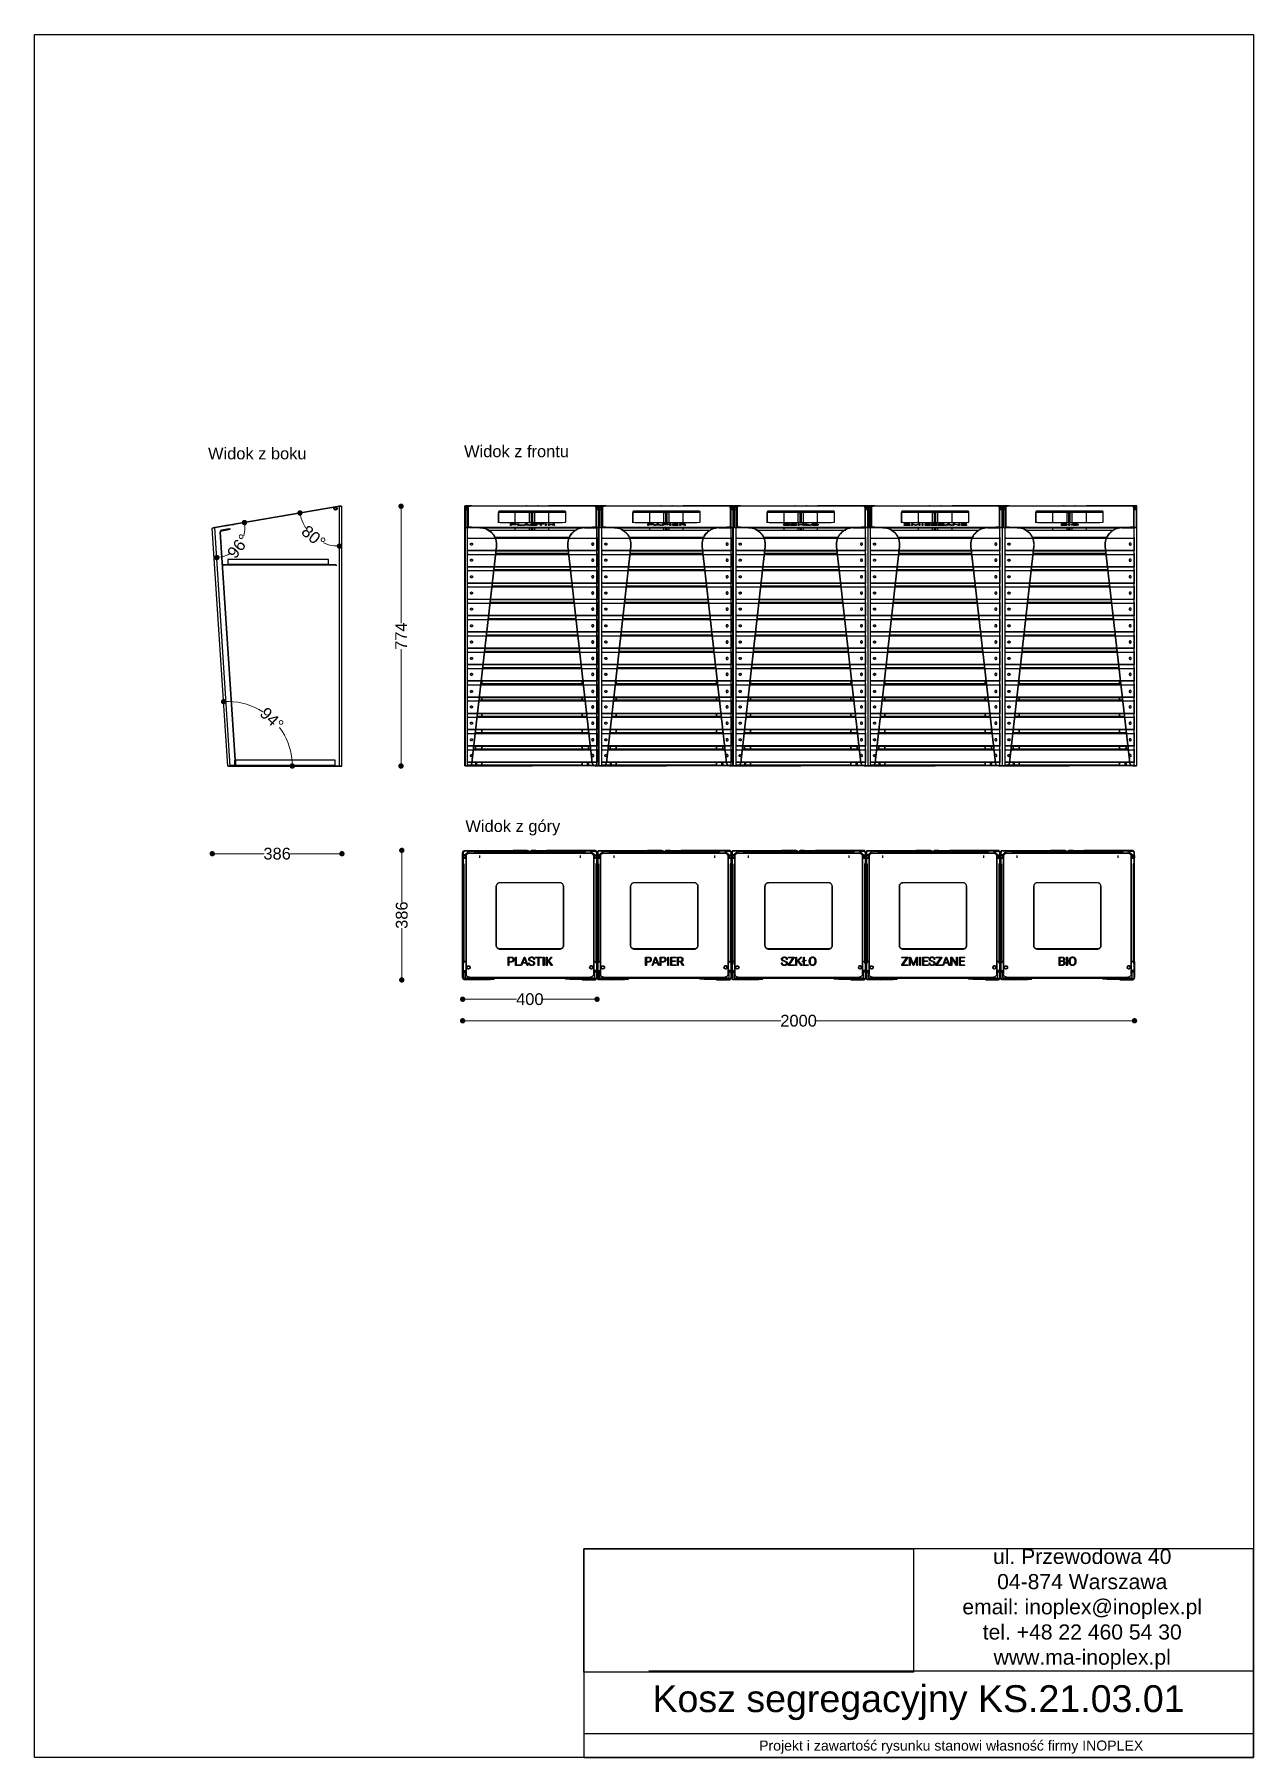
# Model space of a CAD drawing. Header units: millimetres. Extents: x 10366 to 28454, y 24552 to 29702.
# Drawn here: x 20053 to 23682, y 24558 to 29690 of the extents above; entities that cross this region are included whole.
import ezdxf

# ---------------------------------------------------------------- set-up
doc = ezdxf.new("R2010")
doc.units = ezdxf.units.MM
doc.header["$LTSCALE"] = 3
doc.layers.add('DomyÅ›lny', color=7, linetype='Continuous')
doc.styles.get("Standard").update_dxf_attribs({"font": 'arial.ttf'})
doc.dimstyles.new('MATEUSZ', dxfattribs={"dimtxt": 35, "dimasz": 16, "dimexe": 0.18, "dimexo": 0.0625, "dimgap": 0.09, "dimtad": 0, "dimdec": 0, "dimdsep": 46, "dimtxsty": 'Standard', "dimblk": 'DOT', "dimcen": 0.09, "dimse1": 1, "dimse2": 1, "dimadec": 0, "dimazin": 0, "dimtfac": 1, "dimtdec": 0, "dimtofl": 0, "dimtmove": 0, "dimatfit": 3, "dimfxl": 1, "dimtolj": 1, "dimtzin": 0, "dimlwd": 9, "dimlwe": 9, "dimarcsym": 0})
picture_1 = doc.add_image_def('image1.jpg', size_in_pixel=(1896, 709))

msp = doc.modelspace()

# ---------------------------------------------------------------- texts
for s, p in [('Widok z boku', (20569.9, 28424.2)), ('Widok z frontu', (21332.1, 28430.7)), ('Widok z góry', (21336.1, 27314.4))]:
    msp.add_text(s, height=34.962).set_placement(p)
at = {"attachment_point": 5}
for s, width, gutter_width, heights, insert, char_height in [('ul. Przewodowa 40\\P04-874 Warszawa\\Pemail: inoplex@inoplex.pl\\Ptel. +48 22 460 54 30\\Pwww.ma-inoplex.pl', 1019.877, 1, [432.7], (23172.1, 24999.8), 45), ('Kosz segregacyjny KS.21.03.01', 1993.625, 1, [0], (22684.9, 24720.9), 80), ('Projekt i zawartość rysunku stanowi własność firmy INOPLEX ', 1800.088, 12.5, [70.5], (22782, 24588.7), 30)]:
    msp.add_mtext_dynamic_manual_height_columns(s, width=width, gutter_width=gutter_width, heights=heights, dxfattribs=dict(at, insert=insert, char_height=char_height))

# ---------------------------------------------------------------- blocks, each defined once
blk = doc.blocks.new('_Dot')
at = {"color": 0, "linetype": 'ByBlock', "lineweight": -2}
blk.add_line((-0.5, 0), (-1, 0), dxfattribs=at)
at = {"color": 0, "linetype": 'ByBlock', "const_width": 0.5}
blk.add_lwpolyline([(-0.25, 0, 1), (0.25, 0, 1)], format="xyb", close=True, dxfattribs=at)
blk = doc.blocks.new('*D60')
at = {"color": 0, "lineweight": 9, "transparency": 16777216}
for p, q in [((20598.5, 27249.6), (20736.7, 27249.6)), ((20952.4, 27249.6), (20814.2, 27249.6))]:
    blk.add_line(p, q, dxfattribs=at)
at = {"layer": 'Defpoints', "color": 0, "transparency": 16777216}
for p in [(20968.4, 28284.5), (20582.5, 28219.5), (20968.4, 27249.6)]:
    blk.add_point(p, dxfattribs=at)
at = {"color": 0, "lineweight": 9, "transparency": 16777216, "xscale": 16, "yscale": 16, "zscale": 16, "rotation": 180}
blk.add_blockref('_Dot', (20582.5, 27249.6), dxfattribs=at)
at = {"color": 0, "lineweight": 9, "transparency": 16777216, "xscale": 16, "yscale": 16, "zscale": 16}
blk.add_blockref('_Dot', (20968.4, 27249.6), dxfattribs=at)
at = {"color": 0, "transparency": 16777216, "insert": (20775.5, 27249.6), "char_height": 35, "attachment_point": 5}
blk.add_mtext('\\A1;386', dxfattribs=at)
blk = doc.blocks.new('*D61')
at = {"color": 0, "lineweight": 9, "transparency": 16777216}
for p, q in [((21144.4, 28268.5), (21144.4, 27936.2)), ((21144.4, 27526.8), (21144.4, 27859.1))]:
    blk.add_line(p, q, dxfattribs=at)
at = {"layer": 'Defpoints', "color": 0, "transparency": 16777216}
for p in [(20968.4, 28284.5), (21144.4, 28284.5), (20968.4, 27510.8)]:
    blk.add_point(p, dxfattribs=at)
at = {"color": 0, "lineweight": 9, "transparency": 16777216, "xscale": 16, "yscale": 16, "zscale": 16}
for p, rotation in [((21144.4, 28284.5), 90), ((21144.4, 27510.8), 270)]:
    blk.add_blockref('_Dot', p, dxfattribs=dict(at, rotation=rotation))
at = {"color": 0, "transparency": 16777216, "insert": (21144.4, 27897.6), "char_height": 35, "attachment_point": 5, "rotation": 90}
blk.add_mtext('\\A1;774', dxfattribs=at)
blk = doc.blocks.new('*D62')
at = {"color": 0, "lineweight": 9, "transparency": 16777216}
for start, end in [(197.4865, 213.0561), (246.7184, 262.288)]:
    blk.add_arc((20960.7, 28284.6), 119, start, end, dxfattribs=at)
at = {"layer": 'Defpoints', "color": 0, "transparency": 16777216}
for p in [(20950.3, 28282.8), (20960.7, 28284.5), (20600.5, 28222.6), (20865.1, 28213.8), (20960.7, 27510.8)]:
    blk.add_point(p, dxfattribs=at)
at = {"color": 0, "lineweight": 9, "transparency": 16777216, "xscale": 16, "yscale": 16, "zscale": 16}
for p, rotation in [((20843.4, 28264.4), 103.6305117924853), ((20960.7, 28165.6), 356.1440061831514)]:
    blk.add_blockref('_Dot', p, dxfattribs=dict(at, rotation=rotation))
at = {"color": 0, "transparency": 16777216, "insert": (20884, 28193.6), "char_height": 35, "attachment_point": 5, "rotation": 319.8873}
blk.add_mtext('\\A1;80°', dxfattribs=at)
blk = doc.blocks.new('*D63')
at = {"color": 0, "lineweight": 9, "transparency": 16777216}
for start, end in [(57.1718, 88.9382), (4.7712, 36.5375)]:
    blk.add_arc((20628.4, 27510.8), 192.2, start, end, dxfattribs=at)
at = {"layer": 'Defpoints', "color": 0, "transparency": 16777216}
for p in [(20582.5, 28219.5), (20792.8, 27610.4), (20628.4, 27510.8), (20636.2, 27510.8), (20960.7, 27510.8)]:
    blk.add_point(p, dxfattribs=at)
at = {"color": 0, "lineweight": 9, "transparency": 16777216, "xscale": 16, "yscale": 16, "zscale": 16}
for p, rotation in [((20616, 27702.5), 181.3237550393462), ((20820.6, 27510.8), 272.3855905004741)]:
    blk.add_blockref('_Dot', p, dxfattribs=dict(at, rotation=rotation))
at = {"color": 0, "transparency": 16777216, "insert": (20759.9, 27651), "char_height": 35, "attachment_point": 5, "rotation": 316.8547}
blk.add_mtext('\\A1;94°', dxfattribs=at)
blk = doc.blocks.new('*D64')
at = {"color": 0, "lineweight": 9, "transparency": 16777216}
for start, end in [(344.3743, 359.4805), (283.9773, 299.0835)]:
    blk.add_arc((20590.2, 28220.9), 89.4, start, end, dxfattribs=at)
at = {"layer": 'Defpoints', "color": 0, "transparency": 16777216}
for p in [(20960.7, 28284.5), (20590.2, 28220.9), (20590.2, 28220.9), (20642.4, 28148.3), (20636.2, 27510.8)]:
    blk.add_point(p, dxfattribs=at)
at = {"color": 0, "lineweight": 9, "transparency": 16777216, "xscale": 16, "yscale": 16, "zscale": 16}
for p, rotation in [((20678.3, 28236), 94.61446225143763), ((20596, 28131.6), 188.8433317862967)]:
    blk.add_blockref('_Dot', p, dxfattribs=dict(at, rotation=rotation))
at = {"color": 0, "transparency": 16777216, "insert": (20660.4, 28165.5), "char_height": 35, "attachment_point": 5, "rotation": 51.7289}
blk.add_mtext('\\A1;96°', dxfattribs=at)
blk = doc.blocks.new('*D65')
at = {"color": 0, "lineweight": 9, "transparency": 16777216}
for p, q in [((21146.6, 27243.6), (21146.6, 27105.3)), ((21146.6, 26889.6), (21146.6, 27027.9))]:
    blk.add_line(p, q, dxfattribs=at)
at = {"layer": 'Defpoints', "color": 0, "transparency": 16777216}
for p in [(21335.6, 27259.6), (21146.6, 26873.6), (21335.6, 26873.6)]:
    blk.add_point(p, dxfattribs=at)
at = {"color": 0, "lineweight": 9, "transparency": 16777216, "xscale": 16, "yscale": 16, "zscale": 16}
for p, rotation in [((21146.6, 27259.6), 90), ((21146.6, 26873.6), 270)]:
    blk.add_blockref('_Dot', p, dxfattribs=dict(at, rotation=rotation))
at = {"color": 0, "transparency": 16777216, "insert": (21146.6, 27066.6), "char_height": 35, "attachment_point": 5, "rotation": 90}
blk.add_mtext('\\A1;386', dxfattribs=at)
blk = doc.blocks.new('*D66')
at = {"color": 0, "lineweight": 9, "transparency": 16777216}
for p, q in [((21343.8, 26752), (22275.2, 26752)), ((23311.8, 26752), (22380.4, 26752))]:
    blk.add_line(p, q, dxfattribs=at)
at = {"layer": 'Defpoints', "color": 0, "transparency": 16777216}
for p in [(21327.8, 26881.3), (23327.8, 26881.3), (23327.8, 26752)]:
    blk.add_point(p, dxfattribs=at)
at = {"color": 0, "lineweight": 9, "transparency": 16777216, "xscale": 16, "yscale": 16, "zscale": 16, "rotation": 180}
blk.add_blockref('_Dot', (21327.8, 26752), dxfattribs=at)
at = {"color": 0, "lineweight": 9, "transparency": 16777216, "xscale": 16, "yscale": 16, "zscale": 16}
blk.add_blockref('_Dot', (23327.8, 26752), dxfattribs=at)
at = {"color": 0, "transparency": 16777216, "insert": (22327.8, 26752), "char_height": 35, "attachment_point": 5}
blk.add_mtext('\\A1;2000', dxfattribs=at)
blk = doc.blocks.new('*D67')
at = {"color": 0, "lineweight": 9, "transparency": 16777216}
for p, q in [((21343.8, 26816.2), (21488.4, 26816.2)), ((21711.8, 26816.2), (21567.2, 26816.2))]:
    blk.add_line(p, q, dxfattribs=at)
at = {"layer": 'Defpoints', "color": 0, "transparency": 16777216}
for p in [(21327.8, 26881.3), (21727.8, 26880.6), (21727.8, 26816.2)]:
    blk.add_point(p, dxfattribs=at)
at = {"color": 0, "lineweight": 9, "transparency": 16777216, "xscale": 16, "yscale": 16, "zscale": 16, "rotation": 180}
blk.add_blockref('_Dot', (21327.8, 26816.2), dxfattribs=at)
at = {"color": 0, "lineweight": 9, "transparency": 16777216, "xscale": 16, "yscale": 16, "zscale": 16}
blk.add_blockref('_Dot', (21727.8, 26816.2), dxfattribs=at)
at = {"color": 0, "transparency": 16777216, "insert": (21527.8, 26816.2), "char_height": 35, "attachment_point": 5}
blk.add_mtext('\\A1;400', dxfattribs=at)

# ---------------------------------------------------------------- dimensions: what is measured, and where the dimension line sits
for base, p1, p2, picture, middle in [((20968.4, 27249.6), (20582.5, 28219.5), (20968.4, 28284.5), '*D60', (20775.5, 27249.6)), ((23327.8, 26752), (21327.8, 26881.3), (23327.8, 26881.3), '*D66', (22327.8, 26752)), ((21727.8, 26816.2), (21327.8, 26881.3), (21727.8, 26880.6), '*D67', (21527.8, 26816.2))]:
    dim = msp.add_linear_dim(base=base, p1=p1, p2=p2, dimstyle='MATEUSZ')
    dim.commit()
    dim.dimension.update_dxf_attribs({"geometry": picture, "text_midpoint": middle})
for base, line1, line2, picture, middle in [((20642.4, 28148.3), ((20636.2, 27510.8), (20590.2, 28220.9)), ((20960.7, 28284.5), (20590.2, 28220.9)), '*D64', (20660.4, 28165.5)), ((20865.1, 28213.8), ((20960.7, 27510.8), (20960.7, 28284.5)), ((20950.3, 28282.8), (20600.5, 28222.6)), '*D62', (20884, 28193.6)), ((20792.8, 27610.4), ((20628.4, 27510.8), (20582.5, 28219.5)), ((20960.7, 27510.8), (20636.2, 27510.8)), '*D63', (20759.9, 27651))]:
    dim = msp.add_angular_dim_2l(base=base, line1=line1, line2=line2, dimstyle='MATEUSZ')
    dim.commit()
    dim.dimension.update_dxf_attribs({"geometry": picture, "text_midpoint": middle})
for base, p1, p2, picture, middle in [((21144.4, 28284.5), (20968.4, 27510.8), (20968.4, 28284.5), '*D61', (21144.4, 27897.6)), ((21146.6, 26873.6), (21335.6, 27259.6), (21335.6, 26873.6), '*D65', (21146.6, 27066.6))]:
    dim = msp.add_linear_dim(base=base, p1=p1, p2=p2, angle=90, dimstyle='MATEUSZ')
    dim.commit()
    dim.dimension.update_dxf_attribs({"geometry": picture, "text_midpoint": middle})

# ---------------------------------------------------------------- linework, layer by layer
for p, q in [((23682, 24814.7), (21881.9, 24814.7)), ((23681.8, 24628.1), (21688.1, 24628.1))]:
    msp.add_line(p, q)
for points in [[(20053.2, 24557.6), (20053.2, 29689.7), (23682, 29689.7), (23682, 24557.6)], [(21688.1, 24557.6), (23682, 24557.6), (23682, 25179.3), (21688.1, 25179.3)]]:
    msp.add_lwpolyline(points, close=True)
at = {"layer": 'DomyÅ›lny'}
for p, q in [((20590.2, 28220.9), (20960.7, 28284.5)), ((20960.7, 28284.5), (20590.2, 28220.9)), ((20950.3, 28282.8), (20600.5, 28222.6)), ((20960.7, 27510.8), (20960.7, 28284.5)), ((20968.4, 27510.8), (20968.4, 28284.5)), ((21334.5, 28285.5), (21336.5, 28285.5)), ((21334.5, 28221.8), (21334.5, 28285.5)), ((21334.5, 27511.7), (21334.5, 28285.5)), ((21334.5, 28281.5), (21344.5, 28281.5)), ((21336.5, 28285.5), (21336.5, 28221.8)), ((21336.5, 28283.5), (21341.5, 28283.5)), ((21336.5, 28281.5), (21341.5, 28281.5)), ((21354.7, 28285.5), (21342.3, 28285.5)), ((21342.3, 28281.5), (21342.3, 28285.5)), ((21342.3, 28285.5), (21484.5, 28285.5)), ((21344.5, 28283.8), (21344.5, 28223.5)), ((21344.5, 28280.8), (21344.5, 28283.8)), ((21354.5, 28285.5), (21714.5, 28285.5)), ((21726.8, 28285.5), (21584.5, 28285.5)), ((21714.4, 28285.5), (21726.8, 28285.5)), ((21724.5, 28283.8), (21724.5, 28223.5)), ((21724.5, 28280.8), (21724.5, 28283.8)), ((21724.5, 28281.5), (21734.5, 28281.5)), ((21726.8, 28280.9), (21726.8, 28285.5)), ((21727.5, 28283.5), (21732.5, 28283.5)), ((21727.5, 28281.5), (21732.5, 28281.5)), ((21732.5, 28285.5), (21734.5, 28285.5)), ((21732.5, 28285.5), (21732.5, 28221.8)), ((21734.5, 28221.8), (21734.5, 28285.5)), ((21734.5, 28285.5), (21736.5, 28285.5)), ((21734.5, 28221.8), (21734.5, 28285.5)), ((21734.5, 28281.5), (21744.5, 28281.5)), ((21736.5, 28285.5), (21736.5, 28221.8)), ((21736.5, 28283.5), (21741.5, 28283.5)), ((21736.5, 28281.5), (21741.5, 28281.5)), ((21754.7, 28285.5), (21742.3, 28285.5)), ((21742.3, 28280.9), (21742.3, 28285.5)), ((21742.3, 28285.5), (21884.5, 28285.5)), ((21744.5, 28283.8), (21744.5, 28223.5)), ((21744.5, 28280.8), (21744.5, 28283.8)), ((21754.5, 28285.5), (22114.5, 28285.5)), ((22126.8, 28285.5), (21984.5, 28285.5)), ((22114.4, 28285.5), (22126.8, 28285.5)), ((22124.5, 28283.8), (22124.5, 28223.5)), ((22124.5, 28280.8), (22124.5, 28283.8)), ((22124.5, 28281.5), (22134.5, 28281.5)), ((22126.8, 28280.9), (22126.8, 28285.5)), ((22127.5, 28283.5), (22132.5, 28283.5)), ((22127.5, 28281.5), (22132.5, 28281.5)), ((22132.5, 28285.5), (22134.5, 28285.5)), ((22132.5, 28285.5), (22132.5, 28221.8)), ((22134.5, 28221.8), (22134.5, 28285.5)), ((22134.5, 28285.5), (22136.5, 28285.5)), ((22134.5, 28221.8), (22134.5, 28285.5)), ((22134.5, 28281.5), (22144.5, 28281.5)), ((22136.5, 28285.5), (22136.5, 28221.8)), ((22136.5, 28283.5), (22141.5, 28283.5)), ((22136.5, 28281.5), (22141.5, 28281.5)), ((22154.7, 28285.5), (22142.3, 28285.5)), ((22142.3, 28280.9), (22142.3, 28285.5)), ((22142.3, 28285.5), (22284.5, 28285.5)), ((22144.5, 28283.8), (22144.5, 28223.5)), ((22144.5, 28280.8), (22144.5, 28283.8)), ((22154.5, 28285.5), (22514.5, 28285.5)), ((22526.8, 28285.5), (22384.5, 28285.5)), ((22514.4, 28285.5), (22526.8, 28285.5)), ((22524.5, 28283.8), (22524.5, 28223.5)), ((22524.5, 28280.8), (22524.5, 28283.8)), ((22524.5, 28281.5), (22534.5, 28281.5)), ((22526.8, 28280.9), (22526.8, 28285.5)), ((22527.5, 28283.5), (22532.5, 28283.5)), ((22527.5, 28281.5), (22532.5, 28281.5)), ((22532.5, 28285.5), (22534.5, 28285.5)), ((22532.5, 28285.5), (22532.5, 28221.8)), ((22534.5, 28221.8), (22534.5, 28285.5)), ((22534.5, 28221.8), (22534.5, 28285.5)), ((22534.5, 28285.5), (22536.5, 28285.5)), ((22534.5, 28281.5), (22544.5, 28281.5)), ((22536.5, 28285.5), (22536.5, 28221.8)), ((22536.5, 28283.5), (22541.5, 28283.5)), ((22536.5, 28281.5), (22541.5, 28281.5)), ((22554.7, 28285.5), (22542.3, 28285.5)), ((22542.3, 28281.5), (22542.3, 28285.5)), ((22542.3, 28285.5), (22684.5, 28285.5)), ((22544.5, 28280.8), (22544.5, 28283.8)), ((22544.5, 28283.8), (22544.5, 28223.5)), ((22554.5, 28285.5), (22914.5, 28285.5)), ((22926.8, 28285.5), (22784.5, 28285.5)), ((22914.4, 28285.5), (22926.8, 28285.5)), ((22924.5, 28283.8), (22924.5, 28223.5)), ((22924.5, 28280.8), (22924.5, 28283.8)), ((22924.5, 28281.5), (22934.5, 28281.5)), ((22926.8, 28280.9), (22926.8, 28285.5)), ((22927.5, 28283.5), (22932.5, 28283.5)), ((22927.5, 28281.5), (22932.5, 28281.5)), ((22932.5, 28285.5), (22934.5, 28285.5)), ((22932.5, 28285.5), (22932.5, 28221.8)), ((22934.5, 28221.8), (22934.5, 28285.5)), ((22934.5, 28285.5), (22936.5, 28285.5)), ((22934.5, 28221.8), (22934.5, 28285.5)), ((22934.5, 28281.5), (22944.5, 28281.5)), ((22936.5, 28285.5), (22936.5, 28221.8)), ((22936.5, 28283.5), (22941.5, 28283.5)), ((22936.5, 28281.5), (22941.5, 28281.5)), ((22954.7, 28285.5), (22942.3, 28285.5)), ((22942.3, 28285.5), (23084.5, 28285.5)), ((22942.3, 28280.9), (22942.3, 28285.5)), ((22944.5, 28283.8), (22944.5, 28223.5)), ((22944.5, 28280.8), (22944.5, 28283.8)), ((22954.5, 28285.5), (23314.5, 28285.5)), ((23326.8, 28285.5), (23184.5, 28285.5)), ((23314.4, 28285.5), (23326.8, 28285.5)), ((23324.5, 28283.8), (23324.5, 28223.5)), ((23324.5, 28280.8), (23324.5, 28283.8)), ((23324.5, 28281.5), (23334.5, 28281.5)), ((23326.8, 28280.9), (23326.8, 28285.5)), ((23327.5, 28283.5), (23332.5, 28283.5)), ((23327.5, 28281.5), (23332.5, 28281.5)), ((23332.5, 28285.5), (23334.5, 28285.5)), ((23332.5, 28285.5), (23332.5, 28221.8)), ((23334.5, 28221.8), (23334.5, 28285.5)), ((23334.5, 27511.7), (23334.5, 28285.5)), ((20624.9, 28225.9), (20624.7, 28226.9)), ((20632.2, 28227.2), (20632.1, 28228.2)), ((20635.7, 28227.8), (20635.5, 28228.8)), ((20638.9, 28228.3), (20638.7, 28229.3)), ((20648.2, 28230.9), (20648.4, 28229.9)), ((21344.5, 28275.5), (21334.5, 28275.5)), ((21344.5, 28275.5), (21334.5, 28275.5)), ((21341.5, 28275.5), (21336.5, 28275.5)), ((21341.5, 28273.5), (21336.5, 28273.5)), ((21342.3, 28220.5), (21342.3, 28276.8)), ((21434.5, 28268.5), (21434.5, 28238)), ((21434.5, 28235), (21434.5, 28265.6)), ((21444.5, 28267.3), (21444.5, 28270.2)), ((21624.5, 28270.2), (21444.5, 28270.2)), ((21444.5, 28267.3), (21624.5, 28267.3)), ((21444.5, 28236.3), (21624.5, 28236.3)), ((21470.2, 28228.2), (21470.2, 28232.4)), ((21470.2, 28231.4), (21470.2, 28232.4)), ((21470.2, 28227.2), (21470.2, 28231.4)), ((21472.3, 28228.2), (21470.2, 28228.2)), ((21470.2, 28227.2), (21470.2, 28228.2)), ((21472.3, 28227.2), (21470.2, 28227.2)), ((21472.3, 28232.1), (21472.3, 28230.2)), ((21472.3, 28231.1), (21472.3, 28232.1)), ((21472.3, 28229.9), (21472.3, 28228.2)), ((21472.3, 28228.9), (21472.3, 28229.9)), ((21472.3, 28228.9), (21472.3, 28227.2)), ((21472.3, 28227.2), (21472.3, 28228.2)), ((21484.5, 28236.3), (21484.5, 28270.2)), ((21485, 28231.1), (21485, 28230.1)), ((21487.1, 28231.1), (21487.1, 28230.1)), ((21491.9, 28231.4), (21491.9, 28232.4)), ((21491.9, 28232.4), (21494, 28232.4)), ((21491.9, 28228.2), (21491.9, 28232.4)), ((21491.9, 28227.2), (21491.9, 28231.4)), ((21506.3, 28228.2), (21491.9, 28228.2)), ((21491.9, 28227.2), (21491.9, 28228.2)), ((21506.3, 28227.2), (21491.9, 28227.2)), ((21494, 28231.4), (21494, 28232.4)), ((21494, 28232.4), (21494, 28228.5)), ((21494, 28231.4), (21494, 28227.5)), ((21494, 28228.5), (21506.3, 28228.5)), ((21494, 28227.5), (21494, 28228.5)), ((21506.3, 28227.5), (21506.3, 28228.5)), ((21506.3, 28227.2), (21506.3, 28228.2)), ((21507.7, 28228.2), (21517.2, 28232.4)), ((21510, 28228.2), (21507.7, 28228.2)), ((21507.7, 28227.2), (21507.7, 28228.2)), ((21510, 28227.2), (21507.7, 28227.2)), ((21512.5, 28229.3), (21510, 28228.2)), ((21512.5, 28228.4), (21510, 28227.2)), ((21510, 28227.2), (21510, 28228.2)), ((21512.5, 28228.4), (21512.5, 28229.3)), ((21523.9, 28229.3), (21512.5, 28229.3)), ((21523.9, 28228.4), (21512.5, 28228.4)), ((21518.2, 28232), (21513.2, 28229.6)), ((21518.2, 28231), (21513.2, 28228.7)), ((21513.2, 28229.6), (21523.2, 28229.6)), ((21517.2, 28232.4), (21519.2, 28232.4)), ((21523.2, 28229.6), (21518.2, 28232)), ((21518.2, 28231), (21518.2, 28232)), ((21523.2, 28228.7), (21518.2, 28231)), ((21519.2, 28232.4), (21528.7, 28228.2)), ((21526.5, 28228.2), (21523.9, 28229.3)), ((21523.9, 28228.4), (21523.9, 28229.3)), ((21526.5, 28227.2), (21523.9, 28228.4)), ((21528.7, 28228.2), (21526.5, 28228.2)), ((21526.5, 28227.2), (21526.5, 28228.2)), ((21528.7, 28227.2), (21526.5, 28227.2)), ((21526.8, 28265.5), (21526.8, 28270.2)), ((21526.8, 28265.5), (21526.8, 28270.2)), ((21526.8, 28236.3), (21526.8, 28265.5)), ((21528.7, 28227.2), (21528.7, 28228.2)), ((21530.7, 28229.4), (21532.8, 28229.4)), ((21530.7, 28228.4), (21530.7, 28229.4)), ((21531.5, 28230.4), (21531.5, 28231.4)), ((21532.5, 28236.3), (21532.5, 28265.5)), ((21534.5, 28265.5), (21532.5, 28265.5)), ((21534.5, 28236.3), (21534.5, 28265.5)), ((21536.5, 28265.5), (21534.5, 28265.5)), ((21534.5, 28236.3), (21534.5, 28265.5)), ((21536.5, 28236.3), (21536.5, 28265.5)), ((21542.3, 28265.5), (21542.3, 28270.2)), ((21542.3, 28265.5), (21542.3, 28270.2)), ((21542.3, 28236.3), (21542.3, 28265.5)), ((21548.5, 28231.2), (21546.3, 28231.2)), ((21546.3, 28230.2), (21546.3, 28231.2)), ((21548.5, 28230.2), (21546.3, 28230.2)), ((21548.5, 28230.2), (21548.5, 28231.2)), ((21548.6, 28229.2), (21548.6, 28228.2)), ((21550.9, 28232.4), (21570.1, 28232.4)), ((21550.9, 28231.4), (21550.9, 28232.4)), ((21559.5, 28232.1), (21550.9, 28232.1)), ((21550.9, 28231.1), (21550.9, 28232.1)), ((21559.5, 28231.1), (21550.9, 28231.1)), ((21559.5, 28228.2), (21559.5, 28232.1)), ((21559.5, 28231.1), (21559.5, 28232.1)), ((21559.5, 28227.2), (21559.5, 28231.1)), ((21561.6, 28228.2), (21559.5, 28228.2)), ((21559.5, 28227.2), (21559.5, 28228.2)), ((21561.6, 28227.2), (21559.5, 28227.2)), ((21561.6, 28231.1), (21561.6, 28232.1)), ((21570.1, 28232.1), (21561.6, 28232.1)), ((21561.6, 28232.1), (21561.6, 28228.2)), ((21570.1, 28231.1), (21561.6, 28231.1)), ((21561.6, 28231.1), (21561.6, 28227.2)), ((21561.6, 28227.2), (21561.6, 28228.2)), ((21570.1, 28231.4), (21570.1, 28232.4)), ((21570.1, 28231.1), (21570.1, 28232.1)), ((21574.6, 28231.4), (21574.6, 28232.4)), ((21574.6, 28232.4), (21576.7, 28232.4)), ((21574.6, 28228.2), (21574.6, 28232.4)), ((21574.6, 28227.2), (21574.6, 28231.4)), ((21576.7, 28228.2), (21574.6, 28228.2)), ((21574.6, 28227.2), (21574.6, 28228.2)), ((21576.7, 28227.2), (21574.6, 28227.2)), ((21576.7, 28231.4), (21576.7, 28232.4)), ((21576.7, 28232.4), (21576.7, 28228.2)), ((21576.7, 28231.4), (21576.7, 28227.2)), ((21576.7, 28227.2), (21576.7, 28228.2)), ((21583.5, 28228.2), (21583.5, 28232.4)), ((21583.5, 28232.4), (21585.6, 28232.4)), ((21583.5, 28231.4), (21583.5, 28232.4)), ((21583.5, 28227.2), (21583.5, 28231.4)), ((21585.6, 28228.2), (21583.5, 28228.2)), ((21583.5, 28227.2), (21583.5, 28228.2)), ((21585.6, 28227.2), (21583.5, 28227.2)), ((21584.5, 28236.3), (21584.5, 28270.2)), ((21585.6, 28232.4), (21585.6, 28230.1)), ((21585.6, 28230.1), (21598.4, 28232.4)), ((21585.6, 28231.4), (21585.6, 28232.4)), ((21589.2, 28230.3), (21585.6, 28229.7)), ((21585.6, 28228.7), (21585.6, 28229.7)), ((21585.6, 28229.7), (21585.6, 28228.2)), ((21589.2, 28229.3), (21585.6, 28228.7)), ((21585.6, 28228.7), (21585.6, 28227.2)), ((21585.6, 28227.2), (21585.6, 28228.2)), ((21589.2, 28229.3), (21589.2, 28230.3)), ((21599.3, 28228.2), (21589.2, 28230.3)), ((21599.3, 28227.2), (21589.2, 28229.3)), ((21601.1, 28232.4), (21590.6, 28230.5)), ((21601.1, 28231.4), (21590.6, 28229.5)), ((21590.6, 28230.5), (21601.9, 28228.2)), ((21598.4, 28232.4), (21601.1, 28232.4)), ((21601.9, 28228.2), (21599.3, 28228.2)), ((21599.3, 28227.2), (21599.3, 28228.2)), ((21601.9, 28227.2), (21599.3, 28227.2)), ((21601.1, 28231.4), (21601.1, 28232.4)), ((21601.9, 28227.2), (21601.9, 28228.2)), ((21624.5, 28267.3), (21624.5, 28270.2)), ((21634.5, 28238), (21634.5, 28268.5)), ((21734.5, 28275.5), (21724.5, 28275.5)), ((21726.8, 28220.5), (21726.8, 28276.8)), ((21732.5, 28275.5), (21727.5, 28275.5)), ((21732.5, 28273.5), (21727.5, 28273.5)), ((21744.5, 28275.5), (21734.5, 28275.5)), ((21741.5, 28275.5), (21736.5, 28275.5)), ((21741.5, 28273.5), (21736.5, 28273.5)), ((21742.3, 28220.5), (21742.3, 28276.8)), ((21834.5, 28268.5), (21834.5, 28238)), ((21834.5, 28235), (21834.5, 28265.6)), ((21844.5, 28267.3), (21844.5, 28270.2)), ((22024.5, 28270.2), (21844.5, 28270.2)), ((21844.5, 28267.3), (22024.5, 28267.3)), ((21844.5, 28236.3), (22024.5, 28236.3)), ((21879.2, 28228.2), (21879.2, 28232.4)), ((21879.2, 28231.4), (21879.2, 28232.4)), ((21879.2, 28227.2), (21879.2, 28231.4)), ((21879.2, 28227.2), (21879.2, 28228.2)), ((21881.3, 28228.2), (21879.2, 28228.2)), ((21881.3, 28227.2), (21879.2, 28227.2)), ((21881.3, 28232.1), (21881.3, 28230.2)), ((21881.3, 28231.1), (21881.3, 28232.1)), ((21881.3, 28229.9), (21881.3, 28228.2)), ((21881.3, 28228.9), (21881.3, 28229.9)), ((21881.3, 28228.9), (21881.3, 28227.2)), ((21881.3, 28227.2), (21881.3, 28228.2)), ((21884.5, 28236.3), (21884.5, 28270.2)), ((21894, 28231.1), (21894, 28230.1)), ((21896.2, 28231.1), (21896.2, 28230.1)), ((21898.2, 28228.2), (21907.7, 28232.4)), ((21900.5, 28228.2), (21898.2, 28228.2)), ((21898.2, 28227.2), (21898.2, 28228.2)), ((21900.5, 28227.2), (21898.2, 28227.2)), ((21903, 28229.3), (21900.5, 28228.2)), ((21903, 28228.4), (21900.5, 28227.2)), ((21900.5, 28227.2), (21900.5, 28228.2)), ((21914.4, 28229.3), (21903, 28229.3)), ((21903, 28228.4), (21903, 28229.3)), ((21914.4, 28228.4), (21903, 28228.4)), ((21908.7, 28232), (21903.7, 28229.6)), ((21908.7, 28231), (21903.7, 28228.7)), ((21903.7, 28229.6), (21913.7, 28229.6)), ((21907.7, 28232.4), (21909.7, 28232.4)), ((21913.7, 28229.6), (21908.7, 28232)), ((21908.7, 28231), (21908.7, 28232)), ((21913.7, 28228.7), (21908.7, 28231)), ((21909.7, 28232.4), (21919.2, 28228.2)), ((21914.4, 28228.4), (21914.4, 28229.3)), ((21917, 28228.2), (21914.4, 28229.3)), ((21917, 28227.2), (21914.4, 28228.4)), ((21917, 28227.2), (21917, 28228.2)), ((21919.2, 28228.2), (21917, 28228.2)), ((21919.2, 28227.2), (21917, 28227.2)), ((21919.2, 28227.2), (21919.2, 28228.2)), ((21922.8, 28228.2), (21922.8, 28232.4)), ((21922.8, 28231.4), (21922.8, 28232.4)), ((21922.8, 28227.2), (21922.8, 28231.4)), ((21925, 28228.2), (21922.8, 28228.2)), ((21922.8, 28227.2), (21922.8, 28228.2)), ((21925, 28227.2), (21922.8, 28227.2)), ((21925, 28232.1), (21925, 28230.2)), ((21925, 28231.1), (21925, 28232.1)), ((21925, 28228.9), (21925, 28229.9)), ((21925, 28229.9), (21925, 28228.2)), ((21925, 28228.9), (21925, 28227.2)), ((21925, 28227.2), (21925, 28228.2)), ((21926.8, 28265.5), (21926.8, 28270.2)), ((21926.8, 28265.5), (21926.8, 28270.2)), ((21926.8, 28236.3), (21926.8, 28265.5)), ((21932.5, 28236.3), (21932.5, 28265.5)), ((21934.5, 28265.5), (21932.5, 28265.5)), ((21934.5, 28236.3), (21934.5, 28265.5)), ((21936.5, 28265.5), (21934.5, 28265.5)), ((21934.5, 28236.3), (21934.5, 28265.5)), ((21936.5, 28236.3), (21936.5, 28265.5)), ((21937.7, 28231.1), (21937.7, 28230.1)), ((21939.8, 28231.1), (21939.8, 28230.1)), ((21942.3, 28265.5), (21942.3, 28270.2)), ((21942.3, 28265.5), (21942.3, 28270.2)), ((21942.3, 28236.3), (21942.3, 28265.5)), ((21945, 28231.4), (21945, 28232.4)), ((21945, 28232.4), (21947.1, 28232.4)), ((21945, 28228.2), (21945, 28232.4)), ((21945, 28227.2), (21945, 28231.4)), ((21947.1, 28228.2), (21945, 28228.2)), ((21945, 28227.2), (21945, 28228.2)), ((21947.1, 28227.2), (21945, 28227.2)), ((21947.1, 28231.4), (21947.1, 28232.4)), ((21947.1, 28232.4), (21947.1, 28228.2)), ((21947.1, 28231.4), (21947.1, 28227.2)), ((21947.1, 28227.2), (21947.1, 28228.2)), ((21953.9, 28228.2), (21953.9, 28232.4)), ((21953.9, 28232.4), (21969.3, 28232.4)), ((21953.9, 28231.4), (21953.9, 28232.4)), ((21953.9, 28227.2), (21953.9, 28231.4)), ((21969.4, 28228.2), (21953.9, 28228.2)), ((21953.9, 28227.2), (21953.9, 28228.2)), ((21969.4, 28227.2), (21953.9, 28227.2)), ((21969.3, 28232.1), (21956, 28232.1)), ((21956, 28232.1), (21956, 28230.5)), ((21956, 28231.1), (21956, 28232.1)), ((21969.3, 28231.1), (21956, 28231.1)), ((21956, 28230.5), (21967.7, 28230.5)), ((21956, 28229.5), (21956, 28230.5)), ((21956, 28230.2), (21956, 28228.5)), ((21967.7, 28230.2), (21956, 28230.2)), ((21956, 28229.2), (21956, 28227.5)), ((21967.7, 28229.2), (21956, 28229.2)), ((21956, 28227.5), (21956, 28228.5)), ((21956, 28228.5), (21969.4, 28228.5)), ((21967.7, 28230.5), (21967.7, 28230.2)), ((21967.7, 28229.5), (21967.7, 28230.5)), ((21967.7, 28229.2), (21967.7, 28230.2)), ((21967.7, 28229.5), (21967.7, 28229.2)), ((21969.3, 28231.4), (21969.3, 28232.4)), ((21969.3, 28231.1), (21969.3, 28232.1)), ((21969.4, 28227.5), (21969.4, 28228.5)), ((21969.4, 28227.2), (21969.4, 28228.2)), ((21973.8, 28228.2), (21973.8, 28232.4)), ((21973.8, 28231.4), (21973.8, 28232.4)), ((21973.8, 28227.2), (21973.8, 28231.4)), ((21975.9, 28228.2), (21973.8, 28228.2)), ((21973.8, 28227.2), (21973.8, 28228.2)), ((21975.9, 28227.2), (21973.8, 28227.2)), ((21975.9, 28232.1), (21975.9, 28230.2)), ((21975.9, 28231.1), (21975.9, 28232.1)), ((21975.9, 28229.2), (21975.9, 28230.2)), ((21975.9, 28228.9), (21975.9, 28229.9)), ((21975.9, 28229.9), (21975.9, 28228.2)), ((21983.2, 28229.9), (21975.9, 28229.9)), ((21975.9, 28228.9), (21975.9, 28227.2)), ((21983.2, 28228.9), (21975.9, 28228.9)), ((21975.9, 28227.2), (21975.9, 28228.2)), ((21989.2, 28228.2), (21983.2, 28229.9)), ((21983.2, 28228.9), (21983.2, 28229.9)), ((21989.2, 28227.2), (21983.2, 28228.9)), ((21984.5, 28236.3), (21984.5, 28270.2)), ((21985.2, 28230), (21991.5, 28228.2)), ((21988.3, 28231.1), (21988.3, 28230.2)), ((21991.5, 28228.2), (21989.2, 28228.2)), ((21989.2, 28227.2), (21989.2, 28228.2)), ((21991.5, 28227.2), (21989.2, 28227.2)), ((21990.4, 28231.1), (21990.4, 28230.2)), ((21991.5, 28227.2), (21991.5, 28228.2)), ((21991.5, 28227.2), (21991.5, 28228.2)), ((22024.5, 28267.3), (22024.5, 28270.2)), ((22034.5, 28238), (22034.5, 28268.5)), ((22134.5, 28275.5), (22124.5, 28275.5)), ((22126.8, 28220.5), (22126.8, 28276.8)), ((22132.5, 28275.5), (22127.5, 28275.5)), ((22132.5, 28273.5), (22127.5, 28273.5)), ((22144.5, 28275.5), (22134.5, 28275.5)), ((22141.5, 28275.5), (22136.5, 28275.5)), ((22141.5, 28273.5), (22136.5, 28273.5)), ((22142.3, 28220.5), (22142.3, 28276.8)), ((22234.5, 28268.5), (22234.5, 28238)), ((22234.5, 28235), (22234.5, 28265.6)), ((22244.5, 28267.3), (22244.5, 28270.2)), ((22424.5, 28270.2), (22244.5, 28270.2)), ((22244.5, 28267.3), (22424.5, 28267.3)), ((22244.5, 28236.3), (22424.5, 28236.3)), ((22283.1, 28229.4), (22285.2, 28229.4)), ((22283.1, 28228.4), (22283.1, 28229.4)), ((22283.9, 28230.4), (22283.9, 28231.4)), ((22284.5, 28236.3), (22284.5, 28270.2)), ((22300.9, 28231.2), (22298.8, 28231.2)), ((22298.8, 28230.2), (22298.8, 28231.2)), ((22300.9, 28230.2), (22298.8, 28230.2)), ((22300.9, 28230.2), (22300.9, 28231.2)), ((22301.1, 28229.2), (22301.1, 28228.2)), ((22304, 28228.4), (22318.8, 28232.1)), ((22304, 28227.4), (22304, 28228.4)), ((22322, 28228.2), (22304, 28228.2)), ((22304, 28227.2), (22304, 28228.2)), ((22322, 28227.2), (22304, 28227.2)), ((22304.4, 28232.4), (22321.4, 28232.4)), ((22304.4, 28231.4), (22304.4, 28232.4)), ((22318.8, 28232.1), (22304.4, 28232.1)), ((22304.4, 28231.1), (22304.4, 28232.1)), ((22318.8, 28231.1), (22304.4, 28231.1)), ((22321.4, 28232.1), (22306.6, 28228.5)), ((22321.4, 28231.1), (22306.6, 28227.5)), ((22306.6, 28228.5), (22322, 28228.5)), ((22321.4, 28231.4), (22321.4, 28232.4)), ((22321.4, 28231.1), (22321.4, 28232.1)), ((22322, 28227.5), (22322, 28228.5)), ((22322, 28227.2), (22322, 28228.2)), ((22326.6, 28228.2), (22326.6, 28232.4)), ((22326.6, 28232.4), (22328.8, 28232.4)), ((22326.6, 28231.4), (22326.6, 28232.4)), ((22326.6, 28227.2), (22326.6, 28231.4)), ((22328.8, 28228.2), (22326.6, 28228.2)), ((22326.6, 28227.2), (22326.6, 28228.2)), ((22328.8, 28227.2), (22326.6, 28227.2)), ((22326.8, 28265.5), (22326.8, 28270.2)), ((22326.8, 28265.5), (22326.8, 28270.2)), ((22326.8, 28236.3), (22326.8, 28265.5)), ((22328.8, 28232.4), (22328.8, 28230.1)), ((22328.8, 28230.1), (22341.6, 28232.4)), ((22328.8, 28231.4), (22328.8, 28232.4)), ((22332.3, 28230.3), (22328.8, 28229.7)), ((22328.8, 28228.7), (22328.8, 28229.7)), ((22328.8, 28229.7), (22328.8, 28228.2)), ((22332.3, 28229.3), (22328.8, 28228.7)), ((22328.8, 28228.7), (22328.8, 28227.2)), ((22328.8, 28227.2), (22328.8, 28228.2)), ((22332.3, 28229.3), (22332.3, 28230.3)), ((22342.5, 28228.2), (22332.3, 28230.3)), ((22342.5, 28227.2), (22332.3, 28229.3)), ((22332.5, 28236.3), (22332.5, 28265.5)), ((22334.5, 28265.5), (22332.5, 28265.5)), ((22344.2, 28232.4), (22333.7, 28230.5)), ((22344.2, 28231.4), (22333.7, 28229.5)), ((22333.7, 28230.5), (22345, 28228.2)), ((22334.5, 28236.3), (22334.5, 28265.5)), ((22336.5, 28265.5), (22334.5, 28265.5)), ((22334.5, 28236.3), (22334.5, 28265.5)), ((22336.5, 28236.3), (22336.5, 28265.5)), ((22341.6, 28232.4), (22344.2, 28232.4)), ((22342.3, 28265.5), (22342.3, 28270.2)), ((22342.3, 28265.5), (22342.3, 28270.2)), ((22342.3, 28236.3), (22342.3, 28265.5)), ((22345, 28228.2), (22342.5, 28228.2)), ((22342.5, 28227.2), (22342.5, 28228.2)), ((22345, 28227.2), (22342.5, 28227.2)), ((22344.2, 28231.4), (22344.2, 28232.4)), ((22345, 28227.2), (22345, 28228.2)), ((22346, 28230.3), (22348.8, 28230.4)), ((22346, 28230), (22346, 28230.3)), ((22346, 28229.3), (22346, 28230.3)), ((22348.8, 28230.2), (22346, 28230)), ((22346, 28229), (22346, 28230)), ((22348.8, 28229.2), (22346, 28229)), ((22348.8, 28232.4), (22350.9, 28232.4)), ((22348.8, 28230.4), (22348.8, 28232.4)), ((22348.8, 28231.4), (22348.8, 28232.4)), ((22348.8, 28229.4), (22348.8, 28230.4)), ((22348.8, 28228.2), (22348.8, 28230.2)), ((22348.8, 28227.2), (22348.8, 28229.2)), ((22363.2, 28228.2), (22348.8, 28228.2)), ((22348.8, 28227.2), (22348.8, 28228.2)), ((22363.2, 28227.2), (22348.8, 28227.2)), ((22350.9, 28232.4), (22350.9, 28230.5)), ((22350.9, 28231.4), (22350.9, 28232.4)), ((22350.9, 28230.5), (22356.2, 28230.8)), ((22356.2, 28230.6), (22350.9, 28230.3)), ((22350.9, 28229.5), (22350.9, 28230.5)), ((22350.9, 28230.3), (22350.9, 28228.5)), ((22350.9, 28229.3), (22350.9, 28230.3)), ((22356.2, 28229.6), (22350.9, 28229.3)), ((22350.9, 28229.3), (22350.9, 28227.5)), ((22350.9, 28228.5), (22363.2, 28228.5)), ((22350.9, 28227.5), (22350.9, 28228.5)), ((22356.2, 28229.8), (22356.2, 28230.8)), ((22356.2, 28229.6), (22356.2, 28230.6)), ((22363.2, 28227.5), (22363.2, 28228.5)), ((22363.2, 28227.2), (22363.2, 28228.2)), ((22366.4, 28229.5), (22366.4, 28230.5)), ((22366.4, 28229.1), (22366.4, 28230.1)), ((22368.5, 28229.5), (22368.5, 28230.5)), ((22368.5, 28229.1), (22368.5, 28230)), ((22383.8, 28229.5), (22383.8, 28230.5)), ((22384.5, 28236.3), (22384.5, 28270.2)), ((22385.9, 28230.3), (22385.9, 28229.3)), ((22385.9, 28229.1), (22385.9, 28230)), ((22424.5, 28267.3), (22424.5, 28270.2)), ((22434.5, 28238), (22434.5, 28268.5)), ((22534.5, 28275.5), (22524.5, 28275.5)), ((22526.8, 28220.5), (22526.8, 28276.8)), ((22532.5, 28275.5), (22527.5, 28275.5)), ((22532.5, 28273.5), (22527.5, 28273.5)), ((22544.5, 28275.5), (22534.5, 28275.5)), ((22541.5, 28275.5), (22536.5, 28275.5)), ((22541.5, 28273.5), (22536.5, 28273.5)), ((22542.3, 28220.5), (22542.3, 28276.8)), ((22634.5, 28268.5), (22634.5, 28238)), ((22634.5, 28235), (22634.5, 28265.6)), ((22641.9, 28228.4), (22656.7, 28232.1)), ((22641.9, 28227.4), (22641.9, 28228.4)), ((22659.9, 28228.2), (22641.9, 28228.2)), ((22641.9, 28227.2), (22641.9, 28228.2)), ((22659.9, 28227.2), (22641.9, 28227.2)), ((22642.3, 28232.4), (22659.3, 28232.4)), ((22642.3, 28231.4), (22642.3, 28232.4)), ((22656.7, 28232.1), (22642.3, 28232.1)), ((22642.3, 28231.1), (22642.3, 28232.1)), ((22656.7, 28231.1), (22642.3, 28231.1)), ((22659.3, 28232.1), (22644.4, 28228.5)), ((22659.3, 28231.1), (22644.4, 28227.5)), ((22644.4, 28228.5), (22659.9, 28228.5)), ((22824.5, 28270.2), (22644.5, 28270.2)), ((22644.5, 28267.3), (22644.5, 28270.2)), ((22644.5, 28267.3), (22824.5, 28267.3)), ((22644.5, 28236.3), (22824.5, 28236.3)), ((22659.3, 28231.4), (22659.3, 28232.4)), ((22659.3, 28231.1), (22659.3, 28232.1)), ((22659.9, 28227.5), (22659.9, 28228.5)), ((22659.9, 28227.2), (22659.9, 28228.2)), ((22664.5, 28228.2), (22664.5, 28232.4)), ((22664.5, 28232.4), (22667.3, 28232.4)), ((22664.5, 28231.4), (22664.5, 28232.4)), ((22664.5, 28227.2), (22664.5, 28231.4)), ((22666.6, 28228.2), (22664.5, 28228.2)), ((22664.5, 28227.2), (22664.5, 28228.2)), ((22666.6, 28227.2), (22664.5, 28227.2)), ((22675.7, 28228.2), (22666.5, 28231.9)), ((22666.5, 28231.9), (22666.6, 28230)), ((22666.5, 28230.9), (22666.5, 28231.9)), ((22675.7, 28227.2), (22666.5, 28230.9)), ((22666.6, 28230), (22666.6, 28228.2)), ((22666.6, 28229), (22666.6, 28230)), ((22666.6, 28229), (22666.6, 28227.2)), ((22666.6, 28227.2), (22666.6, 28228.2)), ((22667.3, 28232.4), (22676.5, 28228.7)), ((22677.4, 28228.2), (22675.7, 28228.2)), ((22675.7, 28227.2), (22675.7, 28228.2)), ((22677.4, 28227.2), (22675.7, 28227.2)), ((22676.5, 28228.7), (22685.8, 28232.4)), ((22686.7, 28231.9), (22677.4, 28228.2)), ((22686.7, 28230.9), (22677.4, 28227.2)), ((22677.4, 28227.2), (22677.4, 28228.2)), ((22684.5, 28236.3), (22684.5, 28270.2)), ((22685.8, 28232.4), (22688.6, 28232.4)), ((22686.5, 28230), (22686.7, 28231.9)), ((22686.5, 28229), (22686.5, 28230)), ((22686.5, 28228.2), (22686.5, 28230)), ((22686.5, 28227.2), (22686.5, 28229)), ((22686.5, 28227.2), (22686.5, 28228.2)), ((22688.6, 28228.2), (22686.5, 28228.2)), ((22688.6, 28227.2), (22686.5, 28227.2)), ((22686.7, 28230.9), (22686.7, 28231.9)), ((22688.6, 28232.4), (22688.6, 28228.2)), ((22688.6, 28231.4), (22688.6, 28232.4)), ((22688.6, 28231.4), (22688.6, 28227.2)), ((22688.6, 28227.2), (22688.6, 28228.2)), ((22695.4, 28231.4), (22695.4, 28232.4)), ((22695.4, 28228.2), (22695.4, 28232.4)), ((22695.4, 28232.4), (22697.5, 28232.4)), ((22695.4, 28227.2), (22695.4, 28231.4)), ((22695.4, 28227.2), (22695.4, 28228.2)), ((22697.5, 28228.2), (22695.4, 28228.2)), ((22697.5, 28227.2), (22695.4, 28227.2)), ((22697.5, 28232.4), (22697.5, 28228.2)), ((22697.5, 28231.4), (22697.5, 28232.4)), ((22697.5, 28231.4), (22697.5, 28227.2)), ((22697.5, 28227.2), (22697.5, 28228.2)), ((22704.3, 28228.2), (22704.3, 28232.4)), ((22704.3, 28232.4), (22719.8, 28232.4)), ((22704.3, 28231.4), (22704.3, 28232.4)), ((22704.3, 28227.2), (22704.3, 28231.4)), ((22719.9, 28228.2), (22704.3, 28228.2)), ((22704.3, 28227.2), (22704.3, 28228.2)), ((22719.9, 28227.2), (22704.3, 28227.2)), ((22719.8, 28232.1), (22706.4, 28232.1)), ((22706.4, 28232.1), (22706.4, 28230.5)), ((22706.4, 28231.1), (22706.4, 28232.1)), ((22719.8, 28231.1), (22706.4, 28231.1)), ((22706.4, 28230.5), (22718.1, 28230.5)), ((22706.4, 28229.5), (22706.4, 28230.5)), ((22718.1, 28230.2), (22706.4, 28230.2)), ((22706.4, 28230.2), (22706.4, 28228.5)), ((22718.1, 28229.2), (22706.4, 28229.2)), ((22706.4, 28229.2), (22706.4, 28227.5)), ((22706.4, 28228.5), (22719.9, 28228.5)), ((22706.4, 28227.5), (22706.4, 28228.5)), ((22718.1, 28230.5), (22718.1, 28230.2)), ((22718.1, 28229.5), (22718.1, 28230.5)), ((22718.1, 28229.2), (22718.1, 28230.2)), ((22718.1, 28229.5), (22718.1, 28229.2)), ((22719.8, 28231.4), (22719.8, 28232.4)), ((22719.8, 28231.1), (22719.8, 28232.1)), ((22719.9, 28227.5), (22719.9, 28228.5)), ((22719.9, 28227.2), (22719.9, 28228.2)), ((22722.7, 28229.4), (22724.8, 28229.4)), ((22722.7, 28228.4), (22722.7, 28229.4)), ((22723.5, 28230.4), (22723.5, 28231.4)), ((22725.6, 28230.4), (22725.6, 28231.4)), ((22726.8, 28265.5), (22726.8, 28270.2)), ((22726.8, 28265.5), (22726.8, 28270.2)), ((22726.8, 28236.3), (22726.8, 28265.5)), ((22734.5, 28265.5), (22732.5, 28265.5)), ((22732.5, 28236.3), (22732.5, 28265.5)), ((22734.5, 28236.3), (22734.5, 28265.5)), ((22736.5, 28265.5), (22734.5, 28265.5)), ((22734.5, 28236.3), (22734.5, 28265.5)), ((22736.5, 28236.3), (22736.5, 28265.5)), ((22740.4, 28231.2), (22738.3, 28231.2)), ((22738.3, 28230.2), (22738.3, 28231.2)), ((22740.4, 28230.2), (22738.3, 28230.2)), ((22740.4, 28230.2), (22740.4, 28231.2)), ((22740.6, 28229.2), (22740.6, 28228.2)), ((22742.3, 28265.5), (22742.3, 28270.2)), ((22742.3, 28265.5), (22742.3, 28270.2)), ((22742.3, 28236.3), (22742.3, 28265.5)), ((22743.5, 28228.4), (22758.4, 28232.1)), ((22743.5, 28227.4), (22743.5, 28228.4)), ((22761.5, 28228.2), (22743.5, 28228.2)), ((22743.5, 28227.2), (22743.5, 28228.2)), ((22761.5, 28227.2), (22743.5, 28227.2)), ((22744, 28232.4), (22761, 28232.4)), ((22744, 28231.4), (22744, 28232.4)), ((22758.4, 28232.1), (22744, 28232.1)), ((22744, 28231.1), (22744, 28232.1)), ((22758.4, 28231.1), (22744, 28231.1)), ((22761, 28232.1), (22746.1, 28228.5)), ((22761, 28231.1), (22746.1, 28227.5)), ((22746.1, 28228.5), (22761.5, 28228.5)), ((22761, 28231.4), (22761, 28232.4)), ((22761, 28231.1), (22761, 28232.1)), ((22761.5, 28227.5), (22761.5, 28228.5)), ((22761.5, 28227.2), (22761.5, 28228.2)), ((22763.5, 28228.2), (22773, 28232.4)), ((22765.7, 28228.2), (22763.5, 28228.2)), ((22763.5, 28227.2), (22763.5, 28228.2)), ((22765.7, 28227.2), (22763.5, 28227.2)), ((22768.3, 28229.3), (22765.7, 28228.2)), ((22768.3, 28228.4), (22765.7, 28227.2)), ((22765.7, 28227.2), (22765.7, 28228.2)), ((22779.7, 28229.3), (22768.3, 28229.3)), ((22768.3, 28228.4), (22768.3, 28229.3)), ((22779.7, 28228.4), (22768.3, 28228.4)), ((22774, 28232), (22769, 28229.6)), ((22774, 28231), (22769, 28228.7)), ((22769, 28229.6), (22779, 28229.6)), ((22773, 28232.4), (22775, 28232.4)), ((22779, 28229.6), (22774, 28232)), ((22774, 28231), (22774, 28232)), ((22779, 28228.7), (22774, 28231)), ((22775, 28232.4), (22784.5, 28228.2)), ((22782.3, 28228.2), (22779.7, 28229.3)), ((22779.7, 28228.4), (22779.7, 28229.3)), ((22782.3, 28227.2), (22779.7, 28228.4)), ((22784.5, 28228.2), (22782.3, 28228.2)), ((22782.3, 28227.2), (22782.3, 28228.2)), ((22784.5, 28227.2), (22782.3, 28227.2)), ((22784.5, 28236.3), (22784.5, 28270.2)), ((22784.5, 28227.2), (22784.5, 28228.2)), ((22788.1, 28231.4), (22788.1, 28232.4)), ((22788.1, 28232.4), (22790.3, 28232.4)), ((22788.1, 28228.2), (22788.1, 28232.4)), ((22788.1, 28227.2), (22788.1, 28231.4)), ((22790.3, 28228.2), (22788.1, 28228.2)), ((22788.1, 28227.2), (22788.1, 28228.2)), ((22790.3, 28227.2), (22788.1, 28227.2)), ((22790.3, 28232.4), (22804.7, 28228.8)), ((22804.6, 28228.2), (22790.3, 28231.8)), ((22790.3, 28231.8), (22790.3, 28228.2)), ((22804.6, 28227.2), (22790.3, 28230.8)), ((22790.3, 28230.8), (22790.3, 28227.2)), ((22790.3, 28227.2), (22790.3, 28228.2)), ((22806.8, 28228.2), (22804.6, 28228.2)), ((22804.6, 28227.2), (22804.6, 28228.2)), ((22806.8, 28227.2), (22804.6, 28227.2)), ((22804.7, 28232.4), (22806.8, 28232.4)), ((22804.7, 28228.8), (22804.7, 28232.4)), ((22804.7, 28231.4), (22804.7, 28232.4)), ((22804.7, 28227.8), (22804.7, 28228.8)), ((22806.8, 28232.4), (22806.8, 28228.2)), ((22806.8, 28231.4), (22806.8, 28232.4)), ((22806.8, 28231.4), (22806.8, 28227.2)), ((22806.8, 28227.2), (22806.8, 28228.2)), ((22813.1, 28228.2), (22813.1, 28232.4)), ((22813.1, 28232.4), (22828.6, 28232.4)), ((22813.1, 28231.4), (22813.1, 28232.4)), ((22813.1, 28227.2), (22813.1, 28231.4)), ((22828.7, 28228.2), (22813.1, 28228.2)), ((22813.1, 28227.2), (22813.1, 28228.2)), ((22828.7, 28227.2), (22813.1, 28227.2)), ((22815.2, 28231.1), (22815.2, 28232.1)), ((22828.6, 28232.1), (22815.2, 28232.1)), ((22815.2, 28232.1), (22815.2, 28230.5)), ((22828.6, 28231.1), (22815.2, 28231.1)), ((22815.2, 28230.5), (22826.9, 28230.5)), ((22815.2, 28229.5), (22815.2, 28230.5)), ((22826.9, 28230.2), (22815.2, 28230.2)), ((22815.2, 28230.2), (22815.2, 28228.5)), ((22826.9, 28229.2), (22815.2, 28229.2)), ((22815.2, 28229.2), (22815.2, 28227.5)), ((22815.2, 28228.5), (22828.7, 28228.5)), ((22815.2, 28227.5), (22815.2, 28228.5)), ((22824.5, 28267.3), (22824.5, 28270.2)), ((22826.9, 28230.5), (22826.9, 28230.2)), ((22826.9, 28229.5), (22826.9, 28230.5)), ((22826.9, 28229.2), (22826.9, 28230.2)), ((22826.9, 28229.5), (22826.9, 28229.2)), ((22828.6, 28231.4), (22828.6, 28232.4)), ((22828.6, 28231.1), (22828.6, 28232.1)), ((22828.7, 28227.5), (22828.7, 28228.5)), ((22828.7, 28227.2), (22828.7, 28228.2)), ((22834.5, 28238), (22834.5, 28268.5)), ((22934.5, 28275.5), (22924.5, 28275.5)), ((22926.8, 28220.5), (22926.8, 28276.8)), ((22932.5, 28275.5), (22927.5, 28275.5)), ((22932.5, 28273.5), (22927.5, 28273.5)), ((22944.5, 28275.5), (22934.5, 28275.5)), ((22941.5, 28275.5), (22936.5, 28275.5)), ((22941.5, 28273.5), (22936.5, 28273.5)), ((22942.3, 28220.5), (22942.3, 28276.8)), ((23034.5, 28268.5), (23034.5, 28238)), ((23034.5, 28235), (23034.5, 28265.6)), ((23224.5, 28270.2), (23044.5, 28270.2)), ((23044.5, 28267.3), (23044.5, 28270.2)), ((23044.5, 28267.3), (23224.5, 28267.3)), ((23044.5, 28236.3), (23224.5, 28236.3)), ((23084.5, 28236.3), (23084.5, 28270.2)), ((23110.4, 28228.2), (23110.4, 28232.4)), ((23110.4, 28231.4), (23110.4, 28232.4)), ((23110.4, 28227.2), (23110.4, 28231.4)), ((23110.4, 28227.2), (23110.4, 28228.2)), ((23112.5, 28232.1), (23112.5, 28230.5)), ((23112.5, 28231.1), (23112.5, 28232.1)), ((23112.5, 28229.5), (23112.5, 28230.5)), ((23112.5, 28230.2), (23112.5, 28228.5)), ((23112.5, 28229.2), (23112.5, 28227.5)), ((23112.5, 28227.5), (23112.5, 28228.5)), ((23123.8, 28231.3), (23123.8, 28230.3)), ((23126, 28231.3), (23126, 28230.3)), ((23126.8, 28265.5), (23126.8, 28270.2)), ((23126.8, 28265.5), (23126.8, 28270.2)), ((23126.8, 28236.3), (23126.8, 28265.5)), ((23126.9, 28229.3), (23126.9, 28228.4)), ((23132.4, 28232.4), (23134.5, 28232.4)), ((23132.4, 28228.2), (23132.4, 28232.4)), ((23132.4, 28231.4), (23132.4, 28232.4)), ((23132.4, 28227.2), (23132.4, 28231.4)), ((23132.4, 28227.2), (23132.4, 28228.2)), ((23134.5, 28228.2), (23132.4, 28228.2)), ((23134.5, 28227.2), (23132.4, 28227.2)), ((23134.5, 28265.5), (23132.5, 28265.5)), ((23132.5, 28236.3), (23132.5, 28265.5)), ((23134.5, 28236.3), (23134.5, 28265.5)), ((23136.5, 28265.5), (23134.5, 28265.5)), ((23134.5, 28236.3), (23134.5, 28265.5)), ((23134.5, 28232.4), (23134.5, 28228.2)), ((23134.5, 28231.4), (23134.5, 28232.4)), ((23134.5, 28231.4), (23134.5, 28227.2)), ((23134.5, 28227.2), (23134.5, 28228.2)), ((23136.5, 28236.3), (23136.5, 28265.5)), ((23140.3, 28229.5), (23140.3, 28230.5)), ((23140.3, 28229.1), (23140.3, 28230.1)), ((23142.3, 28265.5), (23142.3, 28270.2)), ((23142.3, 28265.5), (23142.3, 28270.2)), ((23142.3, 28236.3), (23142.3, 28265.5)), ((23142.4, 28229.5), (23142.4, 28230.5)), ((23142.4, 28229.1), (23142.4, 28230)), ((23157.7, 28229.5), (23157.7, 28230.5)), ((23157.7, 28230.1), (23157.7, 28229.1)), ((23159.8, 28230.3), (23159.8, 28229.3)), ((23159.8, 28229.1), (23159.8, 28230)), ((23184.5, 28236.3), (23184.5, 28270.2)), ((23224.5, 28267.3), (23224.5, 28270.2)), ((23234.5, 28238), (23234.5, 28268.5)), ((23334.5, 28275.5), (23324.5, 28275.5)), ((23326.8, 28220.5), (23326.8, 28276.8)), ((23332.5, 28275.5), (23327.5, 28275.5)), ((23332.5, 28273.5), (23327.5, 28273.5)), ((20628.4, 27510.8), (20582.5, 28219.5)), ((20636.2, 27510.8), (20590.2, 28220.9)), ((20605.3, 28206.9), (20649.4, 27527.8)), ((20651.4, 27527.8), (20607.3, 28207)), ((20631.4, 28216.8), (20610.2, 28213.1)), ((20610.5, 28211.1), (20631.7, 28214.8)), ((20623.1, 28225.6), (20622.9, 28226.6)), ((20631.7, 28214.8), (20631.4, 28216.8)), ((21334.5, 27511.7), (21334.5, 28221.8)), ((21336.5, 27511.7), (21336.5, 28221.8)), ((21342.3, 28220.8), (21378.7, 28220.8)), ((21378.6, 28220.5), (21342.3, 28220.5)), ((21342.3, 27511.7), (21342.3, 28220.5)), ((21342.3, 28153.8), (21342.3, 28189.7)), ((21342.3, 28189.7), (21726.8, 28189.7)), ((21344.5, 28223.5), (21344.5, 28220.6)), ((21354.5, 28221.8), (21354.5, 28218.9)), ((21354.5, 28221.8), (21714.5, 28221.8)), ((21677.8, 28218.9), (21388.5, 28218.9)), ((21403.7, 28213.7), (21665.3, 28213.7)), ((21403.7, 28213.7), (21665.3, 28213.7)), ((21423.2, 28192.9), (21645.8, 28192.9)), ((21423.2, 28192.9), (21645.8, 28192.9)), ((21423.7, 28191.8), (21645.3, 28191.8)), ((21484.5, 28213.7), (21484.5, 28221.8)), ((21526.8, 28213.7), (21526.8, 28221.8)), ((21532.5, 28213.7), (21532.5, 28221.8)), ((21534.5, 28213.7), (21534.5, 28221.8)), ((21534.5, 28213.7), (21534.5, 28221.8)), ((21536.5, 28213.7), (21536.5, 28221.8)), ((21542.3, 28213.7), (21542.3, 28221.8)), ((21584.5, 28213.7), (21584.5, 28221.8)), ((21726.8, 28220.8), (21690.4, 28220.8)), ((21690.5, 28220.5), (21726.8, 28220.5)), ((21714.5, 28221.8), (21714.5, 28218.9)), ((21724.5, 28223.5), (21724.5, 28220.6)), ((21726.8, 27511.7), (21726.8, 28220.5)), ((21726.8, 28189.7), (21726.8, 28153.8)), ((21732.5, 27511.7), (21732.5, 28221.8)), ((21734.5, 27511.7), (21734.5, 28221.8)), ((21734.5, 27511.7), (21734.5, 28221.8)), ((21742.3, 28220.8), (21778.7, 28220.8)), ((21778.6, 28220.5), (21742.3, 28220.5)), ((21742.3, 27511.7), (21742.3, 28220.5)), ((21742.3, 28153.8), (21742.3, 28189.7)), ((21742.3, 28189.7), (22126.8, 28189.7)), ((21744.5, 28223.5), (21744.5, 28220.6)), ((21754.5, 28221.8), (22114.5, 28221.8)), ((21754.5, 28221.8), (21754.5, 28218.9)), ((22077.8, 28218.9), (21788.4, 28218.9)), ((21803.7, 28213.7), (22065.3, 28213.7)), ((21803.7, 28213.7), (22065.3, 28213.7)), ((21823.2, 28192.9), (22045.8, 28192.9)), ((21823.2, 28192.9), (22045.8, 28192.9)), ((21823.7, 28191.8), (22045.3, 28191.8)), ((21884.5, 28213.7), (21884.5, 28221.8)), ((21926.8, 28213.7), (21926.8, 28221.8)), ((21932.5, 28213.7), (21932.5, 28221.8)), ((21934.5, 28213.7), (21934.5, 28221.8)), ((21934.5, 28213.7), (21934.5, 28221.8)), ((21936.5, 28213.7), (21936.5, 28221.8)), ((21942.3, 28213.7), (21942.3, 28221.8)), ((21984.5, 28213.7), (21984.5, 28221.8)), ((22126.8, 28220.8), (22090.4, 28220.8)), ((22090.5, 28220.5), (22126.8, 28220.5)), ((22114.5, 28221.8), (22114.5, 28218.9)), ((22124.5, 28223.5), (22124.5, 28220.6)), ((22126.8, 27511.7), (22126.8, 28220.5)), ((22126.8, 28189.7), (22126.8, 28153.8)), ((22132.5, 27511.7), (22132.5, 28221.8)), ((22134.5, 27511.7), (22134.5, 28221.8)), ((22134.5, 27511.7), (22134.5, 28221.8)), ((22142.3, 28220.8), (22178.7, 28220.8)), ((22178.6, 28220.5), (22142.3, 28220.5)), ((22142.3, 27511.7), (22142.3, 28220.5)), ((22142.3, 28153.8), (22142.3, 28189.7)), ((22142.3, 28189.7), (22526.8, 28189.7)), ((22144.5, 28223.5), (22144.5, 28220.6)), ((22154.5, 28221.8), (22154.5, 28218.9)), ((22154.5, 28221.8), (22514.5, 28221.8)), ((22477.8, 28218.9), (22188.3, 28218.9)), ((22203.7, 28213.7), (22468, 28213.7)), ((22203.7, 28213.7), (22468, 28213.7)), ((22223.2, 28192.9), (22445.8, 28192.9)), ((22223.2, 28192.9), (22445.8, 28192.9)), ((22223.7, 28191.8), (22445.3, 28191.8)), ((22284.5, 28213.7), (22284.5, 28221.8)), ((22326.8, 28213.7), (22326.8, 28221.8)), ((22332.5, 28213.7), (22332.5, 28221.8)), ((22334.5, 28213.7), (22334.5, 28221.8)), ((22334.5, 28213.7), (22334.5, 28221.8)), ((22336.5, 28213.7), (22336.5, 28221.8)), ((22342.3, 28213.7), (22342.3, 28221.8)), ((22384.5, 28213.7), (22384.5, 28221.8)), ((22526.8, 28220.8), (22490.4, 28220.8)), ((22490.5, 28220.5), (22526.8, 28220.5)), ((22514.5, 28221.8), (22514.5, 28218.9)), ((22524.5, 28223.5), (22524.5, 28220.6)), ((22526.8, 27511.7), (22526.8, 28220.5)), ((22526.8, 28189.7), (22526.8, 28153.8)), ((22534.5, 27511.7), (22534.5, 28221.8)), ((22534.5, 27511.7), (22534.5, 28221.8)), ((22542.3, 28220.8), (22578.7, 28220.8)), ((22578.6, 28220.5), (22542.3, 28220.5)), ((22542.3, 27511.7), (22542.3, 28220.5)), ((22542.3, 28153.8), (22542.3, 28189.7)), ((22542.3, 28189.7), (22926.8, 28189.7)), ((22544.5, 28223.5), (22544.5, 28220.6)), ((22554.5, 28221.8), (22554.5, 28218.9)), ((22554.5, 28221.8), (22914.5, 28221.8)), ((22877.8, 28218.9), (22588.2, 28218.9)), ((22603.7, 28213.7), (22865.3, 28213.7)), ((22603.7, 28213.7), (22865.3, 28213.7)), ((22623.2, 28192.9), (22845.8, 28192.9)), ((22623.2, 28192.9), (22845.8, 28192.9)), ((22623.7, 28191.8), (22845.3, 28191.8)), ((22684.5, 28213.7), (22684.5, 28221.8)), ((22726.8, 28213.7), (22726.8, 28221.8)), ((22732.5, 28213.7), (22732.5, 28221.8)), ((22734.5, 28213.7), (22734.5, 28221.8)), ((22734.5, 28213.7), (22734.5, 28221.8)), ((22736.5, 28213.7), (22736.5, 28221.8)), ((22742.3, 28213.7), (22742.3, 28221.8)), ((22784.5, 28213.7), (22784.5, 28221.8)), ((22926.8, 28220.8), (22890.4, 28220.8)), ((22890.5, 28220.5), (22926.8, 28220.5)), ((22914.5, 28221.8), (22914.5, 28218.9)), ((22924.5, 28223.5), (22924.5, 28220.6)), ((22926.8, 27511.7), (22926.8, 28220.5)), ((22926.8, 28189.7), (22926.8, 28153.8)), ((22934.5, 27511.7), (22934.5, 28221.8)), ((22934.5, 27511.7), (22934.5, 28221.8)), ((22942.3, 28220.8), (22978.7, 28220.8)), ((22942.3, 27511.7), (22942.3, 28220.5)), ((22978.6, 28220.5), (22942.3, 28220.5)), ((22942.3, 28189.7), (23326.8, 28189.7)), ((22942.3, 28153.8), (22942.3, 28189.7)), ((22944.5, 28223.5), (22944.5, 28220.6)), ((22954.5, 28221.8), (23314.5, 28221.8)), ((22954.5, 28221.8), (22954.5, 28218.9)), ((23277.8, 28218.9), (22988.2, 28218.9)), ((23003.7, 28213.7), (23265.3, 28213.7)), ((23003.7, 28213.7), (23265.3, 28213.7)), ((23023.2, 28192.9), (23245.8, 28192.9)), ((23023.2, 28192.9), (23245.8, 28192.9)), ((23023.7, 28191.8), (23245.3, 28191.8)), ((23084.5, 28213.7), (23084.5, 28221.8)), ((23126.8, 28213.7), (23126.8, 28221.8)), ((23132.5, 28213.7), (23132.5, 28221.8)), ((23134.5, 28213.7), (23134.5, 28221.8)), ((23134.5, 28213.7), (23134.5, 28221.8)), ((23136.5, 28213.7), (23136.5, 28221.8)), ((23142.3, 28213.7), (23142.3, 28221.8)), ((23184.5, 28213.7), (23184.5, 28221.8)), ((23326.8, 28220.8), (23290.4, 28220.8)), ((23290.5, 28220.5), (23326.8, 28220.5)), ((23314.5, 28221.8), (23314.5, 28218.9)), ((23324.5, 28223.5), (23324.5, 28220.6)), ((23326.8, 27511.7), (23326.8, 28220.5)), ((23326.8, 28189.7), (23326.8, 28153.8)), ((23334.5, 27511.7), (23334.5, 28221.8)), ((20628.3, 28125.8), (20628.3, 28110.8)), ((20928.3, 28125.8), (20628.3, 28125.8)), ((20928.3, 28110.8), (20928.3, 28125.8)), ((21342.3, 28153.8), (21726.8, 28153.8)), ((21726.8, 28151.9), (21342.3, 28151.9)), ((21342.3, 28141.2), (21726.8, 28141.2)), ((21342.3, 28105.3), (21342.3, 28141.2)), ((21355.5, 27520.6), (21428.3, 28165.1)), ((21428.2, 28164.8), (21355.5, 27520.6)), ((21425.8, 28143.3), (21643.3, 28143.3)), ((21425.9, 28144.4), (21643.2, 28144.4)), ((21425.9, 28144.4), (21643.2, 28144.4)), ((21426.8, 28151.9), (21642.3, 28151.9)), ((21428.2, 28164.8), (21428.3, 28165.1)), ((21713.5, 27520.6), (21640.8, 28165.1)), ((21640.9, 28164.8), (21713.5, 27520.6)), ((21726.8, 28141.2), (21726.8, 28105.3)), ((21742.3, 28153.8), (22126.8, 28153.8)), ((22126.8, 28151.9), (21742.3, 28151.9)), ((21742.3, 28105.3), (21742.3, 28141.2)), ((21742.3, 28141.2), (22126.8, 28141.2)), ((21755.5, 27520.6), (21828.3, 28165.1)), ((21828.2, 28164.8), (21755.5, 27520.6)), ((21825.8, 28143.3), (22043.3, 28143.3)), ((21825.9, 28144.4), (22043.2, 28144.4)), ((21825.9, 28144.4), (22043.2, 28144.4)), ((21826.8, 28151.9), (22042.3, 28151.9)), ((21828.2, 28164.8), (21828.3, 28165.1)), ((22113.5, 27520.6), (22040.8, 28165.1)), ((22040.9, 28164.8), (22113.5, 27520.6)), ((22126.8, 28141.2), (22126.8, 28105.3)), ((22142.3, 28153.8), (22526.8, 28153.8)), ((22526.8, 28151.9), (22142.3, 28151.9)), ((22142.3, 28105.3), (22142.3, 28141.2)), ((22142.3, 28141.2), (22526.8, 28141.2)), ((22155.5, 27520.6), (22228.3, 28165.1)), ((22228.2, 28164.8), (22155.5, 27520.6)), ((22225.8, 28143.3), (22443.3, 28143.3)), ((22225.9, 28144.4), (22443.2, 28144.4)), ((22225.9, 28144.4), (22443.2, 28144.4)), ((22226.8, 28151.9), (22442.3, 28151.9)), ((22228.2, 28164.8), (22228.3, 28165.1)), ((22513.5, 27520.6), (22440.8, 28165.1)), ((22440.9, 28164.8), (22513.5, 27520.6)), ((22526.8, 28141.2), (22526.8, 28105.3)), ((22542.3, 28153.8), (22926.8, 28153.8)), ((22926.8, 28151.9), (22542.3, 28151.9)), ((22542.3, 28105.3), (22542.3, 28141.2)), ((22542.3, 28141.2), (22926.8, 28141.2)), ((22555.5, 27520.6), (22628.3, 28165.1)), ((22628.2, 28164.8), (22555.5, 27520.6)), ((22625.8, 28143.3), (22843.3, 28143.3)), ((22625.9, 28144.4), (22843.2, 28144.4)), ((22625.9, 28144.4), (22843.2, 28144.4)), ((22626.8, 28151.9), (22842.3, 28151.9)), ((22628.2, 28164.8), (22628.3, 28165.1)), ((22913.5, 27520.6), (22840.8, 28165.1)), ((22840.9, 28164.8), (22913.5, 27520.6)), ((22926.8, 28141.2), (22926.8, 28105.3)), ((22942.3, 28153.8), (23326.8, 28153.8)), ((23326.8, 28151.9), (22942.3, 28151.9)), ((22942.3, 28105.3), (22942.3, 28141.2)), ((22942.3, 28141.2), (23326.8, 28141.2)), ((22955.5, 27520.6), (23028.3, 28165.1)), ((23028.2, 28164.8), (22955.5, 27520.6)), ((23025.8, 28143.3), (23243.3, 28143.3)), ((23025.9, 28144.4), (23243.2, 28144.4)), ((23025.9, 28144.4), (23243.2, 28144.4)), ((23026.8, 28151.9), (23242.3, 28151.9)), ((23028.2, 28164.8), (23028.3, 28165.1)), ((23313.5, 27520.6), (23240.8, 28165.1)), ((23240.9, 28164.8), (23240.8, 28165.1)), ((23240.9, 28164.8), (23313.5, 27520.6)), ((23326.8, 28141.2), (23326.8, 28105.3)), ((20613.6, 28110.8), (20950.3, 28110.8)), ((20613.6, 28110.8), (20613.7, 28108.8)), ((20950.3, 28108.8), (20613.7, 28108.8)), ((20928.3, 28110.8), (20628.3, 28110.8)), ((20950.3, 28108.8), (20950.3, 28110.8)), ((20950.3, 28108.8), (20953.4, 28108.8)), ((21342.3, 28105.3), (21726.8, 28105.3)), ((21726.8, 28103.4), (21342.3, 28103.4)), ((21342.3, 28056.8), (21342.3, 28092.7)), ((21342.3, 28092.7), (21726.8, 28092.7)), ((21420.3, 28094.8), (21648.8, 28094.8)), ((21420.4, 28095.8), (21648.6, 28095.8)), ((21420.4, 28095.8), (21648.6, 28095.8)), ((21726.8, 28092.7), (21726.8, 28056.8)), ((21742.3, 28105.3), (22126.8, 28105.3)), ((22126.8, 28103.4), (21742.3, 28103.4)), ((21742.3, 28056.8), (21742.3, 28092.7)), ((21742.3, 28092.7), (22126.8, 28092.7)), ((21820.3, 28094.8), (22048.8, 28094.8)), ((21820.4, 28095.8), (22048.6, 28095.8)), ((21820.4, 28095.8), (22048.6, 28095.8)), ((22126.8, 28092.7), (22126.8, 28056.8)), ((22142.3, 28105.3), (22526.8, 28105.3)), ((22526.8, 28103.4), (22142.3, 28103.4)), ((22142.3, 28056.8), (22142.3, 28092.7)), ((22142.3, 28092.7), (22526.8, 28092.7)), ((22220.3, 28094.8), (22448.8, 28094.8)), ((22220.4, 28095.8), (22448.6, 28095.8)), ((22220.4, 28095.8), (22448.6, 28095.8)), ((22526.8, 28092.7), (22526.8, 28056.8)), ((22542.3, 28105.3), (22926.8, 28105.3)), ((22926.8, 28103.4), (22542.3, 28103.4)), ((22542.3, 28056.8), (22542.3, 28092.7)), ((22542.3, 28092.7), (22926.8, 28092.7)), ((22620.3, 28094.8), (22848.8, 28094.8)), ((22620.4, 28095.8), (22848.6, 28095.8)), ((22620.4, 28095.8), (22848.6, 28095.8)), ((22926.8, 28092.7), (22926.8, 28056.8)), ((22942.3, 28105.3), (23326.8, 28105.3)), ((23326.8, 28103.4), (22942.3, 28103.4)), ((22942.3, 28056.8), (22942.3, 28092.7)), ((22942.3, 28092.7), (23326.8, 28092.7)), ((23020.3, 28094.8), (23248.8, 28094.8)), ((23020.4, 28095.8), (23248.6, 28095.8)), ((23020.4, 28095.8), (23248.6, 28095.8)), ((23326.8, 28092.7), (23326.8, 28056.8)), ((21342.3, 28056.8), (21726.8, 28056.8)), ((21726.8, 28054.9), (21342.3, 28054.9)), ((21342.3, 28008.2), (21342.3, 28044.2)), ((21342.3, 28044.2), (21726.8, 28044.2)), ((21414.8, 28046.3), (21654.2, 28046.3)), ((21415, 28047.3), (21654.1, 28047.3)), ((21415, 28047.3), (21654.1, 28047.3)), ((21726.8, 28044.2), (21726.8, 28008.2)), ((21742.3, 28056.8), (22126.8, 28056.8)), ((22126.8, 28054.9), (21742.3, 28054.9)), ((21742.3, 28008.2), (21742.3, 28044.2)), ((21742.3, 28044.2), (22126.8, 28044.2)), ((21814.8, 28046.3), (22054.2, 28046.3)), ((21815, 28047.3), (22054.1, 28047.3)), ((21815, 28047.3), (22054.1, 28047.3)), ((22126.8, 28044.2), (22126.8, 28008.2)), ((22142.3, 28056.8), (22526.8, 28056.8)), ((22526.8, 28054.9), (22142.3, 28054.9)), ((22142.3, 28008.2), (22142.3, 28044.2)), ((22142.3, 28044.2), (22526.8, 28044.2)), ((22214.8, 28046.3), (22454.2, 28046.3)), ((22215, 28047.3), (22454.1, 28047.3)), ((22215, 28047.3), (22454.1, 28047.3)), ((22526.8, 28044.2), (22526.8, 28008.2)), ((22542.3, 28056.8), (22926.8, 28056.8)), ((22926.8, 28054.9), (22542.3, 28054.9)), ((22542.3, 28008.2), (22542.3, 28044.2)), ((22542.3, 28044.2), (22926.8, 28044.2)), ((22614.8, 28046.3), (22854.2, 28046.3)), ((22615, 28047.3), (22854.1, 28047.3)), ((22615, 28047.3), (22854.1, 28047.3)), ((22926.8, 28044.2), (22926.8, 28008.2)), ((22942.3, 28056.8), (23326.8, 28056.8)), ((23326.8, 28054.9), (22942.3, 28054.9)), ((22942.3, 28008.2), (22942.3, 28044.2)), ((22942.3, 28044.2), (23326.8, 28044.2)), ((23014.8, 28046.3), (23254.2, 28046.3)), ((23015, 28047.3), (23254.1, 28047.3)), ((23015, 28047.3), (23254.1, 28047.3)), ((23326.8, 28044.2), (23326.8, 28008.2)), ((21342.3, 28008.2), (21726.8, 28008.2)), ((21726.8, 28006.4), (21342.3, 28006.4)), ((21342.3, 27959.7), (21342.3, 27995.6)), ((21342.3, 27995.6), (21726.8, 27995.6)), ((21409.4, 27997.8), (21659.7, 27997.8)), ((21409.5, 27998.8), (21659.6, 27998.8)), ((21409.5, 27998.8), (21659.6, 27998.8)), ((21410.3, 28006.4), (21658.7, 28006.4)), ((21726.8, 27995.6), (21726.8, 27959.7)), ((21742.3, 28008.2), (22126.8, 28008.2)), ((22126.8, 28006.4), (21742.3, 28006.4)), ((21742.3, 27995.6), (22126.8, 27995.6)), ((21742.3, 27959.7), (21742.3, 27995.6)), ((21809.4, 27997.8), (22059.7, 27997.8)), ((21809.5, 27998.8), (22059.6, 27998.8)), ((21809.5, 27998.8), (22059.6, 27998.8)), ((21810.3, 28006.4), (22058.7, 28006.4)), ((22126.8, 27995.6), (22126.8, 27959.7)), ((22142.3, 28008.2), (22526.8, 28008.2)), ((22526.8, 28006.4), (22142.3, 28006.4)), ((22142.3, 27995.6), (22526.8, 27995.6)), ((22142.3, 27959.7), (22142.3, 27995.6)), ((22209.4, 27997.8), (22459.7, 27997.8)), ((22209.5, 27998.8), (22459.6, 27998.8)), ((22209.5, 27998.8), (22459.6, 27998.8)), ((22210.3, 28006.4), (22458.7, 28006.4)), ((22526.8, 27995.6), (22526.8, 27959.7)), ((22542.3, 28008.2), (22926.8, 28008.2)), ((22926.8, 28006.4), (22542.3, 28006.4)), ((22542.3, 27959.7), (22542.3, 27995.6)), ((22542.3, 27995.6), (22926.8, 27995.6)), ((22609.4, 27997.8), (22859.7, 27997.8)), ((22609.5, 27998.8), (22859.6, 27998.8)), ((22609.5, 27998.8), (22859.6, 27998.8)), ((22610.3, 28006.4), (22858.7, 28006.4)), ((22926.8, 27995.6), (22926.8, 27959.7)), ((22942.3, 28008.2), (23326.8, 28008.2)), ((23326.8, 28006.4), (22942.3, 28006.4)), ((22942.3, 27959.7), (22942.3, 27995.6)), ((22942.3, 27995.6), (23326.8, 27995.6)), ((23009.4, 27997.8), (23259.7, 27997.8)), ((23009.5, 27998.8), (23259.6, 27998.8)), ((23009.5, 27998.8), (23259.6, 27998.8)), ((23010.3, 28006.4), (23258.7, 28006.4)), ((23326.8, 27995.6), (23326.8, 27959.7)), ((21342.3, 27959.7), (21726.8, 27959.7)), ((21726.8, 27957.8), (21342.3, 27957.8)), ((21342.3, 27911.2), (21342.3, 27947.1)), ((21342.3, 27947.1), (21726.8, 27947.1)), ((21403.9, 27949.2), (21665.2, 27949.2)), ((21404, 27950.3), (21665.1, 27950.3)), ((21404, 27950.3), (21665.1, 27950.3)), ((21726.8, 27947.1), (21726.8, 27911.2)), ((21742.3, 27959.7), (22126.8, 27959.7)), ((22126.8, 27957.8), (21742.3, 27957.8)), ((21742.3, 27911.2), (21742.3, 27947.1)), ((21742.3, 27947.1), (22126.8, 27947.1)), ((21803.9, 27949.2), (22065.2, 27949.2)), ((21804, 27950.3), (22065.1, 27950.3)), ((21804, 27950.3), (22065.1, 27950.3)), ((22126.8, 27947.1), (22126.8, 27911.2)), ((22142.3, 27959.7), (22526.8, 27959.7)), ((22526.8, 27957.8), (22142.3, 27957.8)), ((22142.3, 27911.2), (22142.3, 27947.1)), ((22142.3, 27947.1), (22526.8, 27947.1)), ((22203.9, 27949.2), (22465.2, 27949.2)), ((22204, 27950.3), (22465.1, 27950.3)), ((22204, 27950.3), (22465.1, 27950.3)), ((22526.8, 27947.1), (22526.8, 27911.2)), ((22542.3, 27959.7), (22926.8, 27959.7)), ((22926.8, 27957.8), (22542.3, 27957.8)), ((22542.3, 27911.2), (22542.3, 27947.1)), ((22542.3, 27947.1), (22926.8, 27947.1)), ((22603.9, 27949.2), (22865.2, 27949.2)), ((22604, 27950.3), (22865.1, 27950.3)), ((22604, 27950.3), (22865.1, 27950.3)), ((22926.8, 27947.1), (22926.8, 27911.2)), ((22942.3, 27959.7), (23326.8, 27959.7)), ((23326.8, 27957.8), (22942.3, 27957.8)), ((22942.3, 27911.2), (22942.3, 27947.1)), ((22942.3, 27947.1), (23326.8, 27947.1)), ((23003.9, 27949.2), (23265.2, 27949.2)), ((23004, 27950.3), (23265.1, 27950.3)), ((23004, 27950.3), (23265.1, 27950.3)), ((23326.8, 27947.1), (23326.8, 27911.2)), ((21342.3, 27911.2), (21726.8, 27911.2)), ((21726.8, 27909.3), (21342.3, 27909.3)), ((21342.3, 27862.7), (21342.3, 27898.6)), ((21342.3, 27898.6), (21726.8, 27898.6)), ((21398.4, 27900.7), (21670.7, 27900.7)), ((21398.5, 27901.8), (21670.5, 27901.8)), ((21398.5, 27901.8), (21670.5, 27901.8)), ((21726.8, 27898.6), (21726.8, 27862.7)), ((21742.3, 27911.2), (22126.8, 27911.2)), ((22126.8, 27909.3), (21742.3, 27909.3)), ((21742.3, 27862.7), (21742.3, 27898.6)), ((21742.3, 27898.6), (22126.8, 27898.6)), ((21798.4, 27900.7), (22070.7, 27900.7)), ((21798.5, 27901.8), (22070.5, 27901.8)), ((21798.5, 27901.8), (22070.5, 27901.8)), ((22126.8, 27898.6), (22126.8, 27862.7)), ((22142.3, 27911.2), (22526.8, 27911.2)), ((22526.8, 27909.3), (22142.3, 27909.3)), ((22142.3, 27862.7), (22142.3, 27898.6)), ((22142.3, 27898.6), (22526.8, 27898.6)), ((22198.4, 27900.7), (22470.7, 27900.7)), ((22198.5, 27901.8), (22470.5, 27901.8)), ((22198.5, 27901.8), (22470.5, 27901.8)), ((22526.8, 27898.6), (22526.8, 27862.7)), ((22542.3, 27911.2), (22926.8, 27911.2)), ((22926.8, 27909.3), (22542.3, 27909.3)), ((22542.3, 27862.7), (22542.3, 27898.6)), ((22542.3, 27898.6), (22926.8, 27898.6)), ((22598.4, 27900.7), (22870.7, 27900.7)), ((22598.5, 27901.8), (22870.5, 27901.8)), ((22598.5, 27901.8), (22870.5, 27901.8)), ((22926.8, 27898.6), (22926.8, 27862.7)), ((22942.3, 27911.2), (23326.8, 27911.2)), ((23326.8, 27909.3), (22942.3, 27909.3)), ((22942.3, 27862.7), (22942.3, 27898.6)), ((22942.3, 27898.6), (23326.8, 27898.6)), ((22998.4, 27900.7), (23270.7, 27900.7)), ((22998.5, 27901.8), (23270.5, 27901.8)), ((22998.5, 27901.8), (23270.5, 27901.8)), ((23326.8, 27898.6), (23326.8, 27862.7)), ((21342.3, 27862.7), (21726.8, 27862.7)), ((21726.8, 27860.8), (21342.3, 27860.8)), ((21342.3, 27814.2), (21342.3, 27850.1)), ((21342.3, 27850.1), (21726.8, 27850.1)), ((21393, 27852.2), (21676.1, 27852.2)), ((21393.1, 27853.2), (21676, 27853.2)), ((21393.1, 27853.2), (21676, 27853.2)), ((21393.9, 27860.8), (21675.2, 27860.8)), ((21726.8, 27850.1), (21726.8, 27814.2)), ((21742.3, 27862.7), (22126.8, 27862.7)), ((22126.8, 27860.8), (21742.3, 27860.8)), ((21742.3, 27814.2), (21742.3, 27850.1)), ((21742.3, 27850.1), (22126.8, 27850.1)), ((21793, 27852.2), (22076.1, 27852.2)), ((21793.1, 27853.2), (22076, 27853.2)), ((21793.1, 27853.2), (22076, 27853.2)), ((21793.9, 27860.8), (22075.2, 27860.8)), ((22126.8, 27850.1), (22126.8, 27814.2)), ((22142.3, 27862.7), (22526.8, 27862.7)), ((22526.8, 27860.8), (22142.3, 27860.8)), ((22142.3, 27814.2), (22142.3, 27850.1)), ((22142.3, 27850.1), (22526.8, 27850.1)), ((22193, 27852.2), (22476.1, 27852.2)), ((22193.1, 27853.2), (22476, 27853.2)), ((22193.1, 27853.2), (22476, 27853.2)), ((22193.9, 27860.8), (22475.2, 27860.8)), ((22526.8, 27850.1), (22526.8, 27814.2)), ((22542.3, 27862.7), (22926.8, 27862.7)), ((22926.8, 27860.8), (22542.3, 27860.8)), ((22542.3, 27814.2), (22542.3, 27850.1)), ((22542.3, 27850.1), (22926.8, 27850.1)), ((22593, 27852.2), (22876.1, 27852.2)), ((22593.1, 27853.2), (22876, 27853.2)), ((22593.1, 27853.2), (22876, 27853.2)), ((22593.9, 27860.8), (22875.2, 27860.8)), ((22926.8, 27850.1), (22926.8, 27814.2)), ((22942.3, 27862.7), (23326.8, 27862.7)), ((23326.8, 27860.8), (22942.3, 27860.8)), ((22942.3, 27814.2), (22942.3, 27850.1)), ((22942.3, 27850.1), (23326.8, 27850.1)), ((22993, 27852.2), (23276.1, 27852.2)), ((22993.1, 27853.2), (23276, 27853.2)), ((22993.1, 27853.2), (23276, 27853.2)), ((22993.9, 27860.8), (23275.2, 27860.8)), ((23326.8, 27850.1), (23326.8, 27814.2)), ((21342.3, 27814.2), (21726.8, 27814.2)), ((21726.8, 27812.3), (21342.3, 27812.3)), ((21342.3, 27765.6), (21342.3, 27801.6)), ((21342.3, 27801.6), (21726.8, 27801.6)), ((21342.3, 27765.6), (21726.8, 27765.6)), ((21387.5, 27803.7), (21681.6, 27803.7)), ((21387.6, 27804.7), (21681.5, 27804.7)), ((21387.6, 27804.7), (21681.5, 27804.7)), ((21726.8, 27801.6), (21726.8, 27765.6)), ((21742.3, 27814.2), (22126.8, 27814.2)), ((22126.8, 27812.3), (21742.3, 27812.3)), ((21742.3, 27765.6), (21742.3, 27801.6)), ((21742.3, 27801.6), (22126.8, 27801.6)), ((21742.3, 27765.6), (22126.8, 27765.6)), ((21787.5, 27803.7), (22081.6, 27803.7)), ((21787.6, 27804.7), (22081.5, 27804.7)), ((21787.6, 27804.7), (22081.5, 27804.7)), ((22083.5, 27755.2), (22083.5, 27765.6)), ((22126.8, 27801.6), (22126.8, 27765.6)), ((22142.3, 27814.2), (22526.8, 27814.2)), ((22526.8, 27812.3), (22142.3, 27812.3)), ((22142.3, 27765.6), (22142.3, 27801.6)), ((22142.3, 27801.6), (22526.8, 27801.6)), ((22142.3, 27765.6), (22526.8, 27765.6)), ((22185.5, 27755.2), (22185.5, 27765.6)), ((22187.5, 27803.7), (22481.6, 27803.7)), ((22187.6, 27804.7), (22481.5, 27804.7)), ((22187.6, 27804.7), (22481.5, 27804.7)), ((22483.5, 27755.2), (22483.5, 27765.6)), ((22526.8, 27801.6), (22526.8, 27765.6)), ((22542.3, 27814.2), (22926.8, 27814.2)), ((22926.8, 27812.3), (22542.3, 27812.3)), ((22542.3, 27801.6), (22926.8, 27801.6)), ((22542.3, 27765.6), (22542.3, 27801.6)), ((22542.3, 27765.6), (22926.8, 27765.6)), ((22585.5, 27755.2), (22585.5, 27765.6)), ((22587.5, 27803.7), (22881.6, 27803.7)), ((22587.6, 27804.7), (22881.5, 27804.7)), ((22587.6, 27804.7), (22881.5, 27804.7)), ((22883.5, 27755.2), (22883.5, 27765.6)), ((22926.8, 27801.6), (22926.8, 27765.6)), ((22942.3, 27814.2), (23326.8, 27814.2)), ((23326.8, 27812.3), (22942.3, 27812.3)), ((22942.3, 27765.6), (22942.3, 27801.6)), ((22942.3, 27801.6), (23326.8, 27801.6)), ((22942.3, 27765.6), (23326.8, 27765.6)), ((22985.5, 27755.2), (22985.5, 27765.6)), ((22987.5, 27803.7), (23281.6, 27803.7)), ((22987.6, 27804.7), (23281.5, 27804.7)), ((22987.6, 27804.7), (23281.5, 27804.7)), ((23283.5, 27755.2), (23283.5, 27765.6)), ((23326.8, 27801.6), (23326.8, 27765.6)), ((21726.8, 27763.8), (21342.3, 27763.8)), ((21342.3, 27717.1), (21342.3, 27753)), ((21342.3, 27753), (21726.8, 27753)), ((21342.3, 27717.1), (21726.8, 27717.1)), ((21726.8, 27715.2), (21342.3, 27715.2)), ((21377.5, 27715.2), (21691.6, 27715.2)), ((21382, 27755.2), (21687.1, 27755.2)), ((21382.1, 27756.2), (21687, 27756.2)), ((21382.1, 27756.2), (21687, 27756.2)), ((21384.5, 27755.2), (21384.5, 27764.9)), ((21384.5, 27706.6), (21384.5, 27717.1)), ((21385.5, 27755.2), (21385.5, 27764.9)), ((21385.5, 27706.6), (21385.5, 27717.1)), ((21683.5, 27755.2), (21683.5, 27764.9)), ((21683.5, 27706.6), (21683.5, 27717.1)), ((21684.5, 27755.2), (21684.5, 27764.9)), ((21684.5, 27706.6), (21684.5, 27717.1)), ((21726.8, 27753), (21726.8, 27717.1)), ((22126.8, 27763.8), (21742.3, 27763.8)), ((21742.3, 27717.1), (21742.3, 27753)), ((21742.3, 27753), (22126.8, 27753)), ((21742.3, 27717.1), (22126.8, 27717.1)), ((22126.8, 27715.2), (21742.3, 27715.2)), ((21777.5, 27715.2), (22091.6, 27715.2)), ((21782, 27755.2), (22087.1, 27755.2)), ((21782.1, 27756.2), (22087, 27756.2)), ((21782.1, 27756.2), (22087, 27756.2)), ((21784.5, 27755.2), (21784.5, 27764.9)), ((21784.5, 27706.6), (21784.5, 27717.1)), ((21785.5, 27755.2), (21785.5, 27764.9)), ((21785.5, 27706.6), (21785.5, 27717.1)), ((22083.5, 27706.6), (22083.5, 27717.1)), ((22084.5, 27755.2), (22084.5, 27764.9)), ((22084.5, 27706.6), (22084.5, 27717.1)), ((22126.8, 27753), (22126.8, 27717.1)), ((22526.8, 27763.8), (22142.3, 27763.8)), ((22142.3, 27717.1), (22142.3, 27753)), ((22142.3, 27753), (22526.8, 27753)), ((22142.3, 27717.1), (22526.8, 27717.1)), ((22526.8, 27715.2), (22142.3, 27715.2)), ((22177.5, 27715.2), (22491.6, 27715.2)), ((22182, 27755.2), (22487.1, 27755.2)), ((22182.1, 27756.2), (22487, 27756.2)), ((22182.1, 27756.2), (22487, 27756.2)), ((22184.5, 27755.9), (22184.5, 27764.9)), ((22184.5, 27706.6), (22184.5, 27717.1)), ((22185.5, 27706.6), (22185.5, 27717.1)), ((22483.5, 27706.6), (22483.5, 27717.1)), ((22484.5, 27755.2), (22484.5, 27764.9)), ((22484.5, 27706.6), (22484.5, 27717.1)), ((22526.8, 27753), (22526.8, 27717.1)), ((22926.8, 27763.8), (22542.3, 27763.8)), ((22542.3, 27717.1), (22542.3, 27753)), ((22542.3, 27753), (22926.8, 27753)), ((22542.3, 27717.1), (22926.8, 27717.1)), ((22926.8, 27715.2), (22542.3, 27715.2)), ((22577.5, 27715.2), (22891.6, 27715.2)), ((22582, 27755.2), (22887.1, 27755.2)), ((22582.1, 27756.2), (22887, 27756.2)), ((22582.1, 27756.2), (22887, 27756.2)), ((22584.5, 27755.9), (22584.5, 27764.9)), ((22584.5, 27706.6), (22584.5, 27717.1)), ((22585.5, 27706.6), (22585.5, 27717.1)), ((22883.5, 27706.6), (22883.5, 27717.1)), ((22884.5, 27755.2), (22884.5, 27764.9)), ((22884.5, 27706.6), (22884.5, 27717.1)), ((22926.8, 27753), (22926.8, 27717.1)), ((23326.8, 27763.8), (22942.3, 27763.8)), ((22942.3, 27717.1), (22942.3, 27753)), ((22942.3, 27753), (23326.8, 27753)), ((22942.3, 27717.1), (23326.8, 27717.1)), ((23326.8, 27715.2), (22942.3, 27715.2)), ((22977.5, 27715.2), (23291.6, 27715.2)), ((22982, 27755.2), (23287.1, 27755.2)), ((22982.1, 27756.2), (23287, 27756.2)), ((22982.1, 27756.2), (23287, 27756.2)), ((22984.5, 27755.2), (22984.5, 27764.9)), ((22984.5, 27706.6), (22984.5, 27717.1)), ((22985.5, 27706.6), (22985.5, 27717.1)), ((23283.5, 27706.6), (23283.5, 27717.1)), ((23284.5, 27755.2), (23284.5, 27764.9)), ((23284.5, 27706.6), (23284.5, 27717.1)), ((23326.8, 27753), (23326.8, 27717.1)), ((21342.3, 27668.6), (21342.3, 27704.5)), ((21342.3, 27704.5), (21726.8, 27704.5)), ((21342.3, 27668.6), (21726.8, 27668.6)), ((21726.8, 27666.7), (21342.3, 27666.7)), ((21376.5, 27706.6), (21692.5, 27706.6)), ((21376.6, 27707.7), (21692.4, 27707.7)), ((21376.6, 27707.7), (21692.4, 27707.7)), ((21384.5, 27658.1), (21384.5, 27668.6)), ((21385.5, 27658.1), (21385.5, 27668.6)), ((21683.5, 27658.1), (21683.5, 27668.6)), ((21684.5, 27658.1), (21684.5, 27668.6)), ((21726.8, 27704.5), (21726.8, 27668.6)), ((21742.3, 27668.6), (21742.3, 27704.5)), ((21742.3, 27704.5), (22126.8, 27704.5)), ((21742.3, 27668.6), (22126.8, 27668.6)), ((22126.8, 27666.7), (21742.3, 27666.7)), ((21776.5, 27706.6), (22092.5, 27706.6)), ((21776.6, 27707.7), (22092.4, 27707.7)), ((21776.6, 27707.7), (22092.4, 27707.7)), ((21784.5, 27658.1), (21784.5, 27668.6)), ((21785.5, 27658.1), (21785.5, 27668.6)), ((22083.5, 27658.1), (22083.5, 27668.6)), ((22084.5, 27658.1), (22084.5, 27668.6)), ((22126.8, 27704.5), (22126.8, 27668.6)), ((22142.3, 27668.6), (22142.3, 27704.5)), ((22142.3, 27704.5), (22526.8, 27704.5)), ((22142.3, 27668.6), (22526.8, 27668.6)), ((22526.8, 27666.7), (22142.3, 27666.7)), ((22176.5, 27706.6), (22492.5, 27706.6)), ((22176.6, 27707.7), (22492.4, 27707.7)), ((22176.6, 27707.7), (22492.4, 27707.7)), ((22184.5, 27658.1), (22184.5, 27668.6)), ((22185.5, 27658.1), (22185.5, 27668.6)), ((22483.5, 27658.1), (22483.5, 27668.6)), ((22484.5, 27658.1), (22484.5, 27668.6)), ((22526.8, 27704.5), (22526.8, 27668.6)), ((22542.3, 27704.5), (22926.8, 27704.5)), ((22542.3, 27668.6), (22542.3, 27704.5)), ((22542.3, 27668.6), (22926.8, 27668.6)), ((22926.8, 27666.7), (22542.3, 27666.7)), ((22576.5, 27706.6), (22892.5, 27706.6)), ((22576.6, 27707.7), (22892.4, 27707.7)), ((22576.6, 27707.7), (22892.4, 27707.7)), ((22584.5, 27658.1), (22584.5, 27668.6)), ((22585.5, 27658.1), (22585.5, 27668.6)), ((22883.5, 27658.1), (22883.5, 27668.6)), ((22884.5, 27658.1), (22884.5, 27668.6)), ((22926.8, 27704.5), (22926.8, 27668.6)), ((22942.3, 27668.6), (22942.3, 27704.5)), ((22942.3, 27704.5), (23326.8, 27704.5)), ((22942.3, 27668.6), (23326.8, 27668.6)), ((23326.8, 27666.7), (22942.3, 27666.7)), ((22976.5, 27706.6), (23292.5, 27706.6)), ((22976.6, 27707.7), (23292.4, 27707.7)), ((22976.6, 27707.7), (23292.4, 27707.7)), ((22984.5, 27658.1), (22984.5, 27668.6)), ((22985.5, 27658.1), (22985.5, 27668.6)), ((23283.5, 27658.1), (23283.5, 27668.6)), ((23284.5, 27658.1), (23284.5, 27668.6)), ((23326.8, 27704.5), (23326.8, 27668.6)), ((21342.3, 27620.1), (21342.3, 27656)), ((21342.3, 27656), (21726.8, 27656)), ((21342.3, 27620.1), (21726.8, 27620.1)), ((21726.8, 27618.2), (21342.3, 27618.2)), ((21366.5, 27618.1), (21366.5, 27609.5)), ((21366.5, 27610.3), (21366.5, 27618.1)), ((21371.1, 27658.1), (21698, 27658.1)), ((21371.2, 27659.2), (21697.9, 27659.2)), ((21371.2, 27659.2), (21697.9, 27659.2)), ((21384.5, 27609.6), (21384.5, 27620.1)), ((21385.5, 27609.6), (21385.5, 27620.1)), ((21683.5, 27609.6), (21683.5, 27620.1)), ((21684.5, 27609.6), (21684.5, 27620.1)), ((21702.5, 27618.1), (21702.5, 27609.5)), ((21702.5, 27610.3), (21702.5, 27618.1)), ((21726.8, 27656), (21726.8, 27620.1)), ((21742.3, 27620.1), (21742.3, 27656)), ((21742.3, 27656), (22126.8, 27656)), ((21742.3, 27620.1), (22126.8, 27620.1)), ((22126.8, 27618.2), (21742.3, 27618.2)), ((21766.5, 27618.1), (21766.5, 27609.5)), ((21766.5, 27610.3), (21766.5, 27618.1)), ((21771.1, 27658.1), (22098, 27658.1)), ((21771.2, 27659.2), (22097.9, 27659.2)), ((21771.2, 27659.2), (22097.9, 27659.2)), ((21784.5, 27609.6), (21784.5, 27620.1)), ((21785.5, 27609.6), (21785.5, 27620.1)), ((22083.5, 27609.6), (22083.5, 27620.1)), ((22084.5, 27609.6), (22084.5, 27620.1)), ((22102.5, 27610.3), (22102.5, 27618.1)), ((22102.5, 27618.1), (22102.5, 27609.5)), ((22126.8, 27656), (22126.8, 27620.1)), ((22142.3, 27620.1), (22142.3, 27656)), ((22142.3, 27656), (22526.8, 27656)), ((22142.3, 27620.1), (22526.8, 27620.1)), ((22526.8, 27618.2), (22142.3, 27618.2)), ((22166.5, 27610.3), (22166.5, 27618.1)), ((22166.5, 27618.1), (22166.5, 27609.5)), ((22171.1, 27658.1), (22498, 27658.1)), ((22171.2, 27659.2), (22497.9, 27659.2)), ((22171.2, 27659.2), (22497.9, 27659.2)), ((22184.5, 27609.6), (22184.5, 27620.1)), ((22185.5, 27609.6), (22185.5, 27620.1)), ((22483.5, 27609.6), (22483.5, 27620.1)), ((22484.5, 27609.6), (22484.5, 27620.1)), ((22502.5, 27618.1), (22502.5, 27609.5)), ((22502.5, 27610.3), (22502.5, 27618.1)), ((22526.8, 27656), (22526.8, 27620.1)), ((22542.3, 27620.1), (22542.3, 27656)), ((22542.3, 27656), (22926.8, 27656)), ((22542.3, 27620.1), (22926.8, 27620.1)), ((22926.8, 27618.2), (22542.3, 27618.2)), ((22566.5, 27618.1), (22566.5, 27609.5)), ((22566.5, 27610.3), (22566.5, 27618.1)), ((22571.1, 27658.1), (22898, 27658.1)), ((22571.2, 27659.2), (22897.9, 27659.2)), ((22571.2, 27659.2), (22897.9, 27659.2)), ((22584.5, 27609.6), (22584.5, 27620.1)), ((22585.5, 27609.6), (22585.5, 27620.1)), ((22883.5, 27609.6), (22883.5, 27620.1)), ((22884.5, 27609.6), (22884.5, 27620.1)), ((22902.5, 27618.1), (22902.5, 27609.5)), ((22902.5, 27610.3), (22902.5, 27618.1)), ((22926.8, 27656), (22926.8, 27620.1)), ((22942.3, 27620.1), (22942.3, 27656)), ((22942.3, 27656), (23326.8, 27656)), ((22942.3, 27620.1), (23326.8, 27620.1)), ((23326.8, 27618.2), (22942.3, 27618.2)), ((22966.5, 27610.3), (22966.5, 27618.1)), ((22966.5, 27618.1), (22966.5, 27609.5)), ((22971.1, 27658.1), (23298, 27658.1)), ((22971.2, 27659.2), (23297.9, 27659.2)), ((22971.2, 27659.2), (23297.9, 27659.2)), ((22984.5, 27609.6), (22984.5, 27620.1)), ((22985.5, 27609.6), (22985.5, 27620.1)), ((23283.5, 27609.6), (23283.5, 27620.1)), ((23284.5, 27609.6), (23284.5, 27620.1)), ((23302.5, 27618.1), (23302.5, 27609.5)), ((23302.5, 27610.3), (23302.5, 27618.1)), ((23326.8, 27656), (23326.8, 27620.1)), ((21342.3, 27607.5), (21726.8, 27607.5)), ((21342.3, 27571.6), (21342.3, 27607.5)), ((21342.3, 27571.6), (21726.8, 27571.6)), ((21726.8, 27569.7), (21342.3, 27569.7)), ((21360.1, 27561.1), (21709, 27561.1)), ((21360.2, 27562.1), (21708.8, 27562.1)), ((21360.2, 27562.1), (21708.8, 27562.1)), ((21361.1, 27569.7), (21708, 27569.7)), ((21365.6, 27609.6), (21703.5, 27609.6)), ((21365.7, 27610.6), (21703.4, 27610.6)), ((21365.7, 27610.6), (21703.4, 27610.6)), ((21366.5, 27571.6), (21366.5, 27559)), ((21366.5, 27561.1), (21366.5, 27571.6)), ((21384.5, 27561.1), (21384.5, 27571.6)), ((21385.5, 27561.1), (21385.5, 27571.6)), ((21683.5, 27561.1), (21683.5, 27571.6)), ((21684.5, 27561.1), (21684.5, 27571.6)), ((21702.5, 27571.6), (21702.5, 27559)), ((21702.5, 27561.1), (21702.5, 27571.6)), ((21726.8, 27607.5), (21726.8, 27571.6)), ((21742.3, 27571.6), (21742.3, 27607.5)), ((21742.3, 27607.5), (22126.8, 27607.5)), ((21742.3, 27571.6), (22126.8, 27571.6)), ((22126.8, 27569.7), (21742.3, 27569.7)), ((21760.1, 27561.1), (22109, 27561.1)), ((21760.2, 27562.1), (22108.8, 27562.1)), ((21760.2, 27562.1), (22108.8, 27562.1)), ((21761.1, 27569.7), (22108, 27569.7)), ((21765.6, 27609.6), (22103.5, 27609.6)), ((21765.7, 27610.6), (22103.4, 27610.6)), ((21765.7, 27610.6), (22103.4, 27610.6)), ((21766.5, 27571.6), (21766.5, 27559)), ((21766.5, 27561.1), (21766.5, 27571.6)), ((21784.5, 27561.1), (21784.5, 27571.6)), ((21785.5, 27561.1), (21785.5, 27571.6)), ((22083.5, 27561.1), (22083.5, 27571.6)), ((22084.5, 27561.1), (22084.5, 27571.6)), ((22102.5, 27561.1), (22102.5, 27571.6)), ((22102.5, 27571.6), (22102.5, 27559)), ((22126.8, 27607.5), (22126.8, 27571.6)), ((22142.3, 27571.6), (22142.3, 27607.5)), ((22142.3, 27607.5), (22526.8, 27607.5)), ((22142.3, 27571.6), (22526.8, 27571.6)), ((22526.8, 27569.7), (22142.3, 27569.7)), ((22160.1, 27561.1), (22509, 27561.1)), ((22160.2, 27562.1), (22508.8, 27562.1)), ((22160.2, 27562.1), (22508.8, 27562.1)), ((22161.1, 27569.7), (22508, 27569.7)), ((22165.6, 27609.6), (22503.5, 27609.6)), ((22165.7, 27610.6), (22503.4, 27610.6)), ((22165.7, 27610.6), (22503.4, 27610.6)), ((22166.5, 27561.1), (22166.5, 27571.6)), ((22166.5, 27571.6), (22166.5, 27559)), ((22184.5, 27561.1), (22184.5, 27571.6)), ((22185.5, 27561.1), (22185.5, 27571.6)), ((22483.5, 27561.1), (22483.5, 27571.6)), ((22484.5, 27561.1), (22484.5, 27571.6)), ((22502.5, 27571.6), (22502.5, 27559)), ((22502.5, 27561.1), (22502.5, 27571.6)), ((22526.8, 27607.5), (22526.8, 27571.6)), ((22542.3, 27571.6), (22542.3, 27607.5)), ((22542.3, 27607.5), (22926.8, 27607.5)), ((22542.3, 27571.6), (22926.8, 27571.6)), ((22926.8, 27569.7), (22542.3, 27569.7)), ((22560.1, 27561.1), (22909, 27561.1)), ((22560.2, 27562.1), (22908.8, 27562.1)), ((22560.2, 27562.1), (22908.8, 27562.1)), ((22561.1, 27569.7), (22908, 27569.7)), ((22565.6, 27609.6), (22903.5, 27609.6)), ((22565.7, 27610.6), (22903.4, 27610.6)), ((22565.7, 27610.6), (22903.4, 27610.6)), ((22566.5, 27571.6), (22566.5, 27559)), ((22566.5, 27561.1), (22566.5, 27571.6)), ((22584.5, 27561.1), (22584.5, 27571.6)), ((22585.5, 27561.1), (22585.5, 27571.6)), ((22883.5, 27561.1), (22883.5, 27571.6)), ((22884.5, 27561.1), (22884.5, 27571.6)), ((22902.5, 27571.6), (22902.5, 27559)), ((22902.5, 27561.1), (22902.5, 27571.6)), ((22926.8, 27607.5), (22926.8, 27571.6)), ((22942.3, 27571.6), (22942.3, 27607.5)), ((22942.3, 27607.5), (23326.8, 27607.5)), ((22942.3, 27571.6), (23326.8, 27571.6)), ((23326.8, 27569.7), (22942.3, 27569.7)), ((22960.1, 27561.1), (23309, 27561.1)), ((22960.2, 27562.1), (23308.8, 27562.1)), ((22960.2, 27562.1), (23308.8, 27562.1)), ((22961.1, 27569.7), (23308, 27569.7)), ((22965.6, 27609.6), (23303.5, 27609.6)), ((22965.7, 27610.6), (23303.4, 27610.6)), ((22965.7, 27610.6), (23303.4, 27610.6)), ((22966.5, 27561.1), (22966.5, 27571.6)), ((22966.5, 27571.6), (22966.5, 27559)), ((22984.5, 27561.1), (22984.5, 27571.6)), ((22985.5, 27561.1), (22985.5, 27571.6)), ((23283.5, 27561.1), (23283.5, 27571.6)), ((23284.5, 27561.1), (23284.5, 27571.6)), ((23302.5, 27571.6), (23302.5, 27559)), ((23302.5, 27561.1), (23302.5, 27571.6)), ((23326.8, 27607.5), (23326.8, 27571.6)), ((20630.5, 27510.8), (20636.2, 27510.8)), ((20649.1, 27512.8), (20636.2, 27512.8)), ((20636.2, 27512.8), (20636.2, 27510.8)), ((20950.3, 27510.8), (20636.2, 27510.8)), ((20636.2, 27510.8), (20960.7, 27510.8)), ((20960.7, 27510.8), (20636.2, 27510.8)), ((20648.4, 27527.8), (20648.4, 27512.8)), ((20948.4, 27527.8), (20648.4, 27527.8)), ((20948.4, 27512.8), (20648.4, 27512.8)), ((20649.1, 27512.8), (20950.3, 27512.8)), ((20649.4, 27527.8), (20649.4, 27512.8)), ((20649.4, 27512.8), (20651.4, 27512.8)), ((20651.4, 27527.8), (20651.4, 27512.8)), ((20948.4, 27512.8), (20948.4, 27527.8)), ((20950.3, 27510.8), (20950.3, 27512.8)), ((20950.3, 27510.8), (20966.4, 27510.8)), ((21336.5, 27511.7), (21336.5, 27513.7)), ((21336.5, 27511.7), (21345.5, 27511.7)), ((21342.3, 27523), (21342.3, 27559)), ((21342.3, 27559), (21726.8, 27559)), ((21342.3, 27523), (21726.8, 27523)), ((21726.8, 27521.2), (21342.3, 27521.2)), ((21345.5, 27513.7), (21342.3, 27513.7)), ((21342.3, 27511.7), (21345.6, 27511.7)), ((21345.6, 27511.7), (21342.3, 27511.7)), ((21534.5, 27513.7), (21345.5, 27513.7)), ((21345.5, 27513.7), (21345.5, 27511.7)), ((21345.5, 27511.7), (21534.5, 27511.7)), ((21366.5, 27523), (21366.5, 27513.7)), ((21366.5, 27523), (21366.5, 27513.7)), ((21369.5, 27513.7), (21369.5, 27523)), ((21369.5, 27523), (21369.5, 27513.7)), ((21376.2, 27513.7), (21376.2, 27511.7)), ((21384.5, 27513.7), (21384.5, 27523)), ((21385.5, 27514.7), (21385.5, 27523)), ((21385.5, 27514.7), (21683.5, 27514.7)), ((21404.5, 27511.7), (21404.5, 27513.7)), ((21526.8, 27511.7), (21526.8, 27513.7)), ((21534.5, 27513.7), (21534.5, 27511.7)), ((21534.5, 27513.7), (21723.6, 27513.7)), ((21534.5, 27513.7), (21534.5, 27511.7)), ((21723.6, 27511.7), (21534.5, 27511.7)), ((21542.3, 27511.7), (21542.3, 27513.7)), ((21664.5, 27511.7), (21664.5, 27513.7)), ((21683.5, 27514.7), (21683.5, 27523)), ((21684.5, 27513.7), (21684.5, 27523)), ((21692.9, 27511.7), (21692.9, 27513.7)), ((21699.5, 27523), (21699.5, 27513.7)), ((21699.5, 27513.7), (21699.5, 27523)), ((21702.5, 27523), (21702.5, 27513.7)), ((21702.5, 27523), (21702.5, 27513.7)), ((21703.9, 27511.7), (21703.9, 27513.7)), ((21726.8, 27511.7), (21723.5, 27511.7)), ((21723.5, 27511.7), (21726.8, 27511.7)), ((21723.6, 27511.7), (21723.6, 27513.7)), ((21726.8, 27513.7), (21723.6, 27513.7)), ((21723.6, 27511.7), (21732.5, 27511.7)), ((21726.8, 27559), (21726.8, 27523)), ((21732.5, 27513.7), (21732.5, 27511.7)), ((21736.5, 27511.7), (21736.5, 27513.7)), ((21736.5, 27511.7), (21745.5, 27511.7)), ((21742.3, 27523), (21742.3, 27559)), ((21742.3, 27559), (22126.8, 27559)), ((21742.3, 27523), (22126.8, 27523)), ((22126.8, 27521.2), (21742.3, 27521.2)), ((21745.5, 27513.7), (21742.3, 27513.7)), ((21742.3, 27511.7), (21745.6, 27511.7)), ((21745.6, 27511.7), (21742.3, 27511.7)), ((21745.5, 27513.7), (21745.5, 27511.7)), ((21934.5, 27513.7), (21745.5, 27513.7)), ((21745.5, 27511.7), (21934.5, 27511.7)), ((21766.5, 27523), (21766.5, 27513.7)), ((21766.5, 27523), (21766.5, 27513.7)), ((21769.5, 27513.7), (21769.5, 27523)), ((21769.5, 27523), (21769.5, 27513.7)), ((21776.2, 27513.7), (21776.2, 27511.7)), ((21784.5, 27513.7), (21784.5, 27523)), ((21785.5, 27514.7), (21785.5, 27523)), ((21785.5, 27514.7), (22083.5, 27514.7)), ((21804.5, 27511.7), (21804.5, 27513.7)), ((21926.8, 27511.7), (21926.8, 27513.7)), ((21934.5, 27513.7), (22123.6, 27513.7)), ((21934.5, 27513.7), (21934.5, 27511.7)), ((21934.5, 27513.7), (21934.5, 27511.7)), ((22123.6, 27511.7), (21934.5, 27511.7)), ((21942.3, 27511.7), (21942.3, 27513.7)), ((22064.5, 27511.7), (22064.5, 27513.7)), ((22083.5, 27514.7), (22083.5, 27523)), ((22084.5, 27513.7), (22084.5, 27523)), ((22092.9, 27511.7), (22092.9, 27513.7)), ((22099.5, 27523), (22099.5, 27513.7)), ((22099.5, 27513.7), (22099.5, 27523)), ((22102.5, 27523), (22102.5, 27513.7)), ((22102.5, 27523), (22102.5, 27513.7)), ((22103.9, 27511.7), (22103.9, 27513.7)), ((22126.8, 27511.7), (22123.5, 27511.7)), ((22123.5, 27511.7), (22126.8, 27511.7)), ((22126.8, 27513.7), (22123.6, 27513.7)), ((22123.6, 27511.7), (22123.6, 27513.7)), ((22123.6, 27511.7), (22132.5, 27511.7)), ((22126.8, 27559), (22126.8, 27523)), ((22132.5, 27513.7), (22132.5, 27511.7)), ((22136.5, 27511.7), (22136.5, 27513.7)), ((22136.5, 27511.7), (22145.5, 27511.7)), ((22142.3, 27523), (22142.3, 27559)), ((22142.3, 27559), (22526.8, 27559)), ((22142.3, 27523), (22526.8, 27523)), ((22526.8, 27521.2), (22142.3, 27521.2)), ((22145.5, 27513.7), (22142.3, 27513.7)), ((22142.3, 27511.7), (22145.6, 27511.7)), ((22145.6, 27511.7), (22142.3, 27511.7)), ((22145.5, 27513.7), (22145.5, 27511.7)), ((22334.5, 27513.7), (22145.5, 27513.7)), ((22145.5, 27511.7), (22334.5, 27511.7)), ((22166.5, 27523), (22166.5, 27513.7)), ((22166.5, 27523), (22166.5, 27513.7)), ((22169.5, 27513.7), (22169.5, 27523)), ((22169.5, 27523), (22169.5, 27513.7)), ((22176.2, 27513.7), (22176.2, 27511.7)), ((22184.5, 27513.7), (22184.5, 27523)), ((22185.5, 27514.7), (22185.5, 27523)), ((22185.5, 27514.7), (22483.5, 27514.7)), ((22204.5, 27511.7), (22204.5, 27513.7)), ((22326.8, 27511.7), (22326.8, 27513.7)), ((22334.5, 27513.7), (22334.5, 27511.7)), ((22334.5, 27513.7), (22523.6, 27513.7)), ((22334.5, 27513.7), (22334.5, 27511.7)), ((22523.6, 27511.7), (22334.5, 27511.7)), ((22342.3, 27511.7), (22342.3, 27513.7)), ((22464.5, 27511.7), (22464.5, 27513.7)), ((22483.5, 27514.7), (22483.5, 27523)), ((22484.5, 27513.7), (22484.5, 27523)), ((22492.9, 27511.7), (22492.9, 27513.7)), ((22499.5, 27523), (22499.5, 27513.7)), ((22499.5, 27513.7), (22499.5, 27523)), ((22502.5, 27523), (22502.5, 27513.7)), ((22502.5, 27523), (22502.5, 27513.7)), ((22503.9, 27511.7), (22503.9, 27513.7)), ((22526.8, 27511.7), (22523.5, 27511.7)), ((22523.5, 27511.7), (22526.8, 27511.7)), ((22523.6, 27511.7), (22523.6, 27513.7)), ((22523.6, 27511.7), (22532.5, 27511.7)), ((22526.8, 27559), (22526.8, 27523)), ((22536.5, 27511.7), (22536.5, 27513.7)), ((22536.5, 27511.7), (22545.5, 27511.7)), ((22542.3, 27523), (22542.3, 27559)), ((22542.3, 27559), (22926.8, 27559)), ((22542.3, 27523), (22926.8, 27523)), ((22926.8, 27521.2), (22542.3, 27521.2)), ((22545.5, 27513.7), (22542.3, 27513.7)), ((22542.3, 27511.7), (22545.6, 27511.7)), ((22545.6, 27511.7), (22542.3, 27511.7)), ((22734.5, 27513.7), (22545.5, 27513.7)), ((22545.5, 27513.7), (22545.5, 27511.7)), ((22545.5, 27511.7), (22734.5, 27511.7)), ((22566.5, 27523), (22566.5, 27513.7)), ((22566.5, 27523), (22566.5, 27513.7)), ((22569.5, 27513.7), (22569.5, 27523)), ((22569.5, 27523), (22569.5, 27513.7)), ((22576.2, 27513.7), (22576.2, 27511.7)), ((22584.5, 27513.7), (22584.5, 27523)), ((22585.5, 27514.7), (22585.5, 27523)), ((22585.5, 27514.7), (22883.5, 27514.7)), ((22604.5, 27511.7), (22604.5, 27513.7)), ((22726.8, 27511.7), (22726.8, 27513.7)), ((22734.5, 27513.7), (22923.6, 27513.7)), ((22734.5, 27513.7), (22734.5, 27511.7)), ((22734.5, 27513.7), (22734.5, 27511.7)), ((22923.6, 27511.7), (22734.5, 27511.7)), ((22742.3, 27511.7), (22742.3, 27513.7)), ((22864.5, 27511.7), (22864.5, 27513.7)), ((22883.5, 27514.7), (22883.5, 27523)), ((22884.5, 27513.7), (22884.5, 27523)), ((22892.9, 27511.7), (22892.9, 27513.7)), ((22899.5, 27523), (22899.5, 27513.7)), ((22899.5, 27513.7), (22899.5, 27523)), ((22902.5, 27523), (22902.5, 27513.7)), ((22902.5, 27523), (22902.5, 27513.7)), ((22903.9, 27511.7), (22903.9, 27513.7)), ((22926.8, 27511.7), (22923.5, 27511.7)), ((22923.5, 27511.7), (22926.8, 27511.7)), ((22923.6, 27511.7), (22923.6, 27513.7)), ((22923.6, 27511.7), (22932.5, 27511.7)), ((22926.8, 27559), (22926.8, 27523)), ((22936.5, 27511.7), (22936.5, 27513.7)), ((22936.5, 27511.7), (22945.5, 27511.7)), ((22942.3, 27523), (22942.3, 27559)), ((22942.3, 27559), (23326.8, 27559)), ((22942.3, 27523), (23326.8, 27523)), ((23326.8, 27521.2), (22942.3, 27521.2)), ((22945.5, 27513.7), (22942.3, 27513.7)), ((22942.3, 27511.7), (22945.6, 27511.7)), ((22945.6, 27511.7), (22942.3, 27511.7)), ((23134.5, 27513.7), (22945.5, 27513.7)), ((22945.5, 27513.7), (22945.5, 27511.7)), ((22945.5, 27511.7), (23134.5, 27511.7)), ((22966.5, 27523), (22966.5, 27513.7)), ((22966.5, 27523), (22966.5, 27513.7)), ((22969.5, 27523), (22969.5, 27513.7)), ((22969.5, 27513.7), (22969.5, 27523)), ((22976.2, 27513.7), (22976.2, 27511.7)), ((22984.5, 27513.7), (22984.5, 27523)), ((22985.5, 27514.7), (22985.5, 27523)), ((22985.5, 27514.7), (23283.5, 27514.7)), ((23004.5, 27511.7), (23004.5, 27513.7)), ((23126.8, 27511.7), (23126.8, 27513.7)), ((23134.5, 27513.7), (23134.5, 27511.7)), ((23134.5, 27513.7), (23323.6, 27513.7)), ((23134.5, 27513.7), (23134.5, 27511.7)), ((23323.6, 27511.7), (23134.5, 27511.7)), ((23142.3, 27511.7), (23142.3, 27513.7)), ((23264.5, 27511.7), (23264.5, 27513.7)), ((23283.5, 27514.7), (23283.5, 27523)), ((23284.5, 27513.7), (23284.5, 27523)), ((23292.9, 27511.7), (23292.9, 27513.7)), ((23299.5, 27513.7), (23299.5, 27523)), ((23299.5, 27523), (23299.5, 27513.7)), ((23302.5, 27523), (23302.5, 27513.7)), ((23302.5, 27523), (23302.5, 27513.7)), ((23303.9, 27511.7), (23303.9, 27513.7)), ((23326.8, 27511.7), (23323.5, 27511.7)), ((23323.5, 27511.7), (23326.8, 27511.7)), ((23323.6, 27511.7), (23323.6, 27513.7)), ((23323.6, 27511.7), (23332.5, 27511.7)), ((23326.8, 27559), (23326.8, 27523)), ((21327.8, 27251.8), (21329.8, 27251.8)), ((21327.8, 26881.3), (21327.8, 27251.8)), ((21329.8, 27251.8), (21329.8, 26881.3)), ((21332.2, 27243.8), (21345.9, 27257.6)), ((21345.9, 27257.6), (21334.5, 27246.1)), ((21335.6, 27259.6), (21477.8, 27259.6)), ((21347.9, 27257.6), (21335.6, 27257.6)), ((21347.8, 27251.8), (21707.8, 27251.8)), ((21347.9, 27257.6), (21477.8, 27257.6)), ((21362.8, 27255.6), (21362.8, 27257.6)), ((21362.8, 27255.6), (21520.1, 27255.6)), ((21477.8, 27257.6), (21477.8, 27259.6)), ((21510.1, 27259.6), (21477.8, 27259.6)), ((21507.7, 27257.6), (21477.8, 27257.6)), ((21507.7, 27257.6), (21510.1, 27257.6)), ((21510.1, 27259.6), (21510.1, 27257.6)), ((21520.1, 27259.6), (21520.1, 27257.6)), ((21520.1, 27257.6), (21520.1, 27255.6)), ((21520.1, 27251.3), (21520.1, 27257.6)), ((21520.1, 27257.6), (21520.1, 27251.3)), ((21535.6, 27257.6), (21535.6, 27259.6)), ((21535.6, 27255.6), (21535.6, 27257.6)), ((21535.6, 27251.3), (21535.6, 27257.6)), ((21535.6, 27257.6), (21535.6, 27251.3)), ((21535.6, 27255.6), (21692.8, 27255.6)), ((21545.6, 27257.6), (21545.6, 27259.6)), ((21545.6, 27259.6), (21577.8, 27259.6)), ((21547.9, 27257.6), (21545.6, 27257.6)), ((21547.9, 27257.6), (21577.8, 27257.6)), ((21577.8, 27257.6), (21577.8, 27259.6)), ((21720.1, 27259.6), (21577.8, 27259.6)), ((21707.7, 27257.6), (21577.8, 27257.6)), ((21692.8, 27257.6), (21692.8, 27255.6)), ((21707.7, 27257.6), (21720.1, 27257.6)), ((21709.7, 27257.6), (21721.1, 27246.1)), ((21723.4, 27243.8), (21709.7, 27257.6)), ((21725.8, 27251.8), (21727.8, 27251.8)), ((21725.8, 27251.8), (21725.8, 26881.3)), ((21727.8, 26881.3), (21727.8, 27251.8)), ((21727.8, 27251.8), (21729.8, 27251.8)), ((21727.8, 26881.3), (21727.8, 27251.8)), ((21729.8, 27251.8), (21729.8, 26881.3)), ((21734.5, 27246.1), (21745.9, 27257.6)), ((21745.9, 27257.6), (21734.5, 27246.1)), ((21735.6, 27259.6), (21877.8, 27259.6)), ((21747.9, 27257.6), (21735.6, 27257.6)), ((21747.8, 27251.8), (22107.8, 27251.8)), ((21747.9, 27257.6), (21877.8, 27257.6)), ((21762.8, 27255.6), (21762.8, 27257.6)), ((21762.8, 27255.6), (21920.1, 27255.6)), ((21877.8, 27257.6), (21877.8, 27259.6)), ((21910.1, 27259.6), (21877.8, 27259.6)), ((21907.7, 27257.6), (21877.8, 27257.6)), ((21907.7, 27257.6), (21910.1, 27257.6)), ((21910.1, 27259.6), (21910.1, 27257.6)), ((21920.1, 27259.6), (21920.1, 27257.6)), ((21920.1, 27257.6), (21920.1, 27255.6)), ((21920.1, 27251.3), (21920.1, 27257.6)), ((21920.1, 27257.6), (21920.1, 27251.3)), ((21935.6, 27257.6), (21935.6, 27259.6)), ((21935.6, 27255.6), (21935.6, 27257.6)), ((21935.6, 27251.3), (21935.6, 27257.6)), ((21935.6, 27257.6), (21935.6, 27251.3)), ((21935.6, 27255.6), (22092.8, 27255.6)), ((21945.6, 27259.6), (21977.8, 27259.6)), ((21945.6, 27257.6), (21945.6, 27259.6)), ((21947.9, 27257.6), (21945.6, 27257.6)), ((21947.9, 27257.6), (21977.8, 27257.6)), ((22120.1, 27259.6), (21977.8, 27259.6)), ((21977.8, 27257.6), (21977.8, 27259.6)), ((22107.7, 27257.6), (21977.8, 27257.6)), ((22092.8, 27257.6), (22092.8, 27255.6)), ((22107.7, 27257.6), (22120.1, 27257.6)), ((22109.7, 27257.6), (22121.1, 27246.1)), ((22121.1, 27246.1), (22109.7, 27257.6)), ((22125.8, 27251.8), (22127.8, 27251.8)), ((22125.8, 27251.8), (22125.8, 26881.3)), ((22127.8, 26881.3), (22127.8, 27251.8)), ((22127.8, 27251.8), (22129.8, 27251.8)), ((22127.8, 26881.3), (22127.8, 27251.8)), ((22129.8, 27251.8), (22129.8, 26881.3)), ((22145.9, 27257.6), (22132.7, 27244.3)), ((22133.3, 27245), (22145.9, 27257.6)), ((22135.6, 27259.6), (22277.8, 27259.6)), ((22147.9, 27257.6), (22135.6, 27257.6)), ((22147.8, 27251.8), (22507.8, 27251.8)), ((22147.9, 27257.6), (22277.8, 27257.6)), ((22162.8, 27255.6), (22162.8, 27257.6)), ((22162.8, 27255.6), (22320.1, 27255.6)), ((22277.8, 27257.6), (22277.8, 27259.6)), ((22310.1, 27259.6), (22277.8, 27259.6)), ((22307.7, 27257.6), (22277.8, 27257.6)), ((22307.7, 27257.6), (22310.1, 27257.6)), ((22310.1, 27259.6), (22310.1, 27257.6)), ((22320.1, 27259.6), (22320.1, 27257.6)), ((22320.1, 27257.6), (22320.1, 27255.6)), ((22320.1, 27251.3), (22320.1, 27257.6)), ((22320.1, 27257.6), (22320.1, 27251.3)), ((22335.6, 27257.6), (22335.6, 27259.6)), ((22335.6, 27255.6), (22335.6, 27257.6)), ((22335.6, 27251.3), (22335.6, 27257.6)), ((22335.6, 27257.6), (22335.6, 27251.3)), ((22335.6, 27255.6), (22492.8, 27255.6)), ((22345.6, 27257.6), (22345.6, 27259.6)), ((22345.6, 27259.6), (22377.8, 27259.6)), ((22347.9, 27257.6), (22345.6, 27257.6)), ((22347.9, 27257.6), (22377.8, 27257.6)), ((22520.1, 27259.6), (22377.8, 27259.6)), ((22377.8, 27257.6), (22377.8, 27259.6)), ((22507.7, 27257.6), (22377.8, 27257.6)), ((22492.8, 27257.6), (22492.8, 27255.6)), ((22507.7, 27257.6), (22520.1, 27257.6)), ((22509.7, 27257.6), (22522.7, 27244.5)), ((22521.1, 27246.1), (22509.7, 27257.6)), ((22525.8, 27251.8), (22527.8, 27251.8)), ((22525.8, 27251.8), (22525.8, 26881.3)), ((22527.8, 26881.3), (22527.8, 27251.8)), ((22527.8, 26881.3), (22527.8, 27251.8)), ((22527.8, 27251.8), (22529.8, 27251.8)), ((22529.8, 27251.8), (22529.8, 26881.3)), ((22545.9, 27257.6), (22532.8, 27244.5)), ((22534.5, 27246.1), (22545.9, 27257.6)), ((22535.6, 27259.6), (22677.8, 27259.6)), ((22547.9, 27257.6), (22535.6, 27257.6)), ((22547.8, 27251.8), (22907.8, 27251.8)), ((22547.9, 27257.6), (22677.8, 27257.6)), ((22562.8, 27255.6), (22562.8, 27257.6)), ((22562.8, 27255.6), (22720.1, 27255.6)), ((22677.8, 27257.6), (22677.8, 27259.6)), ((22710.1, 27259.6), (22677.8, 27259.6)), ((22707.7, 27257.6), (22677.8, 27257.6)), ((22707.7, 27257.6), (22710.1, 27257.6)), ((22710.1, 27259.6), (22710.1, 27257.6)), ((22720.1, 27259.6), (22720.1, 27257.6)), ((22720.1, 27257.6), (22720.1, 27255.6)), ((22720.1, 27257.6), (22720.1, 27251.3)), ((22720.1, 27251.3), (22720.1, 27257.6)), ((22735.6, 27257.6), (22735.6, 27259.6)), ((22735.6, 27255.6), (22735.6, 27257.6)), ((22735.6, 27257.6), (22735.6, 27251.3)), ((22735.6, 27251.3), (22735.6, 27257.6)), ((22735.6, 27255.6), (22892.8, 27255.6)), ((22745.6, 27257.6), (22745.6, 27259.6)), ((22745.6, 27259.6), (22777.8, 27259.6)), ((22747.9, 27257.6), (22745.6, 27257.6)), ((22747.9, 27257.6), (22777.8, 27257.6)), ((22777.8, 27257.6), (22777.8, 27259.6)), ((22920.1, 27259.6), (22777.8, 27259.6)), ((22907.7, 27257.6), (22777.8, 27257.6)), ((22892.8, 27257.6), (22892.8, 27255.6)), ((22907.7, 27257.6), (22920.1, 27257.6)), ((22921.1, 27246.1), (22909.7, 27257.6)), ((22909.7, 27257.6), (22922.8, 27244.4)), ((22925.8, 27251.8), (22927.8, 27251.8)), ((22925.8, 27251.8), (22925.8, 26881.3)), ((22927.8, 26881.3), (22927.8, 27251.8)), ((22927.8, 27251.8), (22929.8, 27251.8)), ((22927.8, 26881.3), (22927.8, 27251.8)), ((22929.8, 27251.8), (22929.8, 26881.3)), ((22945.9, 27257.6), (22932.9, 27244.6)), ((22934.5, 27246.1), (22945.9, 27257.6)), ((22935.6, 27259.6), (23077.8, 27259.6)), ((22947.9, 27257.6), (22935.6, 27257.6)), ((22947.8, 27251.8), (23307.8, 27251.8)), ((22947.9, 27257.6), (23077.8, 27257.6)), ((22962.8, 27255.6), (22962.8, 27257.6)), ((22962.8, 27255.6), (23120.1, 27255.6)), ((23077.8, 27257.6), (23077.8, 27259.6)), ((23110.1, 27259.6), (23077.8, 27259.6)), ((23107.7, 27257.6), (23077.8, 27257.6)), ((23107.7, 27257.6), (23110.1, 27257.6)), ((23110.1, 27259.6), (23110.1, 27257.6)), ((23120.1, 27259.6), (23120.1, 27257.6)), ((23120.1, 27257.6), (23120.1, 27255.6)), ((23120.1, 27251.3), (23120.1, 27257.6)), ((23120.1, 27257.6), (23120.1, 27251.3)), ((23135.6, 27257.6), (23135.6, 27259.6)), ((23135.6, 27255.6), (23135.6, 27257.6)), ((23135.6, 27251.3), (23135.6, 27257.6)), ((23135.6, 27257.6), (23135.6, 27251.3)), ((23135.6, 27255.6), (23292.8, 27255.6)), ((23145.6, 27259.6), (23177.8, 27259.6)), ((23145.6, 27257.6), (23145.6, 27259.6)), ((23147.9, 27257.6), (23145.6, 27257.6)), ((23147.9, 27257.6), (23177.8, 27257.6)), ((23177.8, 27257.6), (23177.8, 27259.6)), ((23320.1, 27259.6), (23177.8, 27259.6)), ((23307.7, 27257.6), (23177.8, 27257.6)), ((23292.8, 27257.6), (23292.8, 27255.6)), ((23307.7, 27257.6), (23320.1, 27257.6)), ((23309.7, 27257.6), (23323, 27244.3)), ((23322.3, 27244.9), (23309.7, 27257.6)), ((23325.8, 27251.8), (23327.8, 27251.8)), ((23325.8, 27251.8), (23325.8, 26881.3)), ((23327.8, 26881.3), (23327.8, 27251.8)), ((21338.1, 27243.8), (21327.8, 27243.8)), ((21337.8, 27237.8), (21327.8, 27237.8)), ((21334.8, 27245.8), (21329.8, 27245.8)), ((21334.8, 27243.8), (21329.8, 27243.8)), ((21334.8, 27237.8), (21329.8, 27237.8)), ((21334.8, 27235.8), (21329.8, 27235.8)), ((21329.8, 27219.4), (21331.8, 27219.4)), ((21331.8, 27219.4), (21331.8, 26924.7)), ((21337.8, 26892.2), (21337.8, 27242)), ((21337.8, 27241.4), (21337.8, 26891.7)), ((21347.8, 27251.3), (21707.8, 27251.3)), ((21717.5, 27243.8), (21727.8, 27243.8)), ((21717.8, 26892.2), (21717.8, 27242)), ((21717.8, 27241.4), (21717.8, 26891.7)), ((21727.8, 27237.8), (21717.8, 27237.8)), ((21720.8, 27245.8), (21725.8, 27245.8)), ((21720.8, 27243.8), (21725.8, 27243.8)), ((21725.8, 27237.8), (21720.8, 27237.8)), ((21725.8, 27235.8), (21720.8, 27235.8)), ((21723.8, 27219.4), (21723.8, 26924.7)), ((21725.8, 27219.4), (21723.8, 27219.4)), ((21738.1, 27243.8), (21727.8, 27243.8)), ((21737.8, 27237.8), (21727.8, 27237.8)), ((21734.8, 27245.8), (21729.8, 27245.8)), ((21734.8, 27243.8), (21729.8, 27243.8)), ((21734.8, 27237.8), (21729.8, 27237.8)), ((21734.8, 27235.8), (21729.8, 27235.8)), ((21729.8, 27219.4), (21731.8, 27219.4)), ((21731.8, 27219.4), (21731.8, 26924.7)), ((21737.8, 26892.2), (21737.8, 27242)), ((21737.8, 27241.4), (21737.8, 26891.7)), ((21747.8, 27251.3), (22107.8, 27251.3)), ((22117.5, 27243.8), (22127.8, 27243.8)), ((22117.8, 26892.2), (22117.8, 27242)), ((22117.8, 27241.4), (22117.8, 26891.7)), ((22127.8, 27237.8), (22117.8, 27237.8)), ((22120.8, 27245.8), (22125.8, 27245.8)), ((22120.8, 27243.8), (22125.8, 27243.8)), ((22125.8, 27237.8), (22120.8, 27237.8)), ((22125.8, 27235.8), (22120.8, 27235.8)), ((22125.8, 27219.4), (22123.8, 27219.4)), ((22123.8, 27219.4), (22123.8, 26923.4)), ((22138.1, 27243.8), (22127.8, 27243.8)), ((22137.8, 27237.8), (22127.8, 27237.8)), ((22134.8, 27245.8), (22129.8, 27245.8)), ((22134.8, 27243.8), (22129.8, 27243.8)), ((22134.8, 27237.8), (22129.8, 27237.8)), ((22134.8, 27235.8), (22129.8, 27235.8)), ((22129.8, 27219.4), (22131.8, 27219.4)), ((22131.8, 27219.4), (22131.8, 26919.4)), ((22137.8, 26892.2), (22137.8, 27242)), ((22137.8, 27241.4), (22137.8, 26891.7)), ((22147.8, 27251.3), (22507.8, 27251.3)), ((22517.5, 27243.8), (22527.8, 27243.8)), ((22517.8, 26892.2), (22517.8, 27242)), ((22517.8, 27241.4), (22517.8, 26891.7)), ((22527.8, 27237.8), (22517.8, 27237.8)), ((22520.8, 27245.8), (22525.8, 27245.8)), ((22520.8, 27243.8), (22525.8, 27243.8)), ((22525.8, 27237.8), (22520.8, 27237.8)), ((22525.8, 27235.8), (22520.8, 27235.8)), ((22523.8, 27219.4), (22523.8, 26923.4)), ((22525.8, 27219.4), (22523.8, 27219.4)), ((22538.1, 27243.8), (22527.8, 27243.8)), ((22537.8, 27237.8), (22527.8, 27237.8)), ((22534.8, 27245.8), (22529.8, 27245.8)), ((22534.8, 27243.8), (22529.8, 27243.8)), ((22534.8, 27237.8), (22529.8, 27237.8)), ((22534.8, 27235.8), (22529.8, 27235.8)), ((22529.8, 27219.4), (22531.8, 27219.4)), ((22531.8, 27219.4), (22531.8, 26923.4)), ((22537.8, 26892.2), (22537.8, 27242)), ((22537.8, 27241.4), (22537.8, 26891.7)), ((22547.8, 27251.3), (22907.8, 27251.3)), ((22917.5, 27243.8), (22927.8, 27243.8)), ((22917.8, 26892.2), (22917.8, 27242)), ((22917.8, 27241.4), (22917.8, 26891.7)), ((22927.8, 27237.8), (22917.8, 27237.8)), ((22920.8, 27245.8), (22925.8, 27245.8)), ((22920.8, 27243.8), (22925.8, 27243.8)), ((22925.8, 27237.8), (22920.8, 27237.8)), ((22925.8, 27235.8), (22920.8, 27235.8)), ((22925.8, 27219.4), (22923.8, 27219.4)), ((22923.8, 27219.4), (22923.8, 26923.4)), ((22938.1, 27243.8), (22927.8, 27243.8)), ((22937.8, 27237.8), (22927.8, 27237.8)), ((22934.8, 27245.8), (22929.8, 27245.8)), ((22934.8, 27243.8), (22929.8, 27243.8)), ((22934.8, 27237.8), (22929.8, 27237.8)), ((22934.8, 27235.8), (22929.8, 27235.8)), ((22929.8, 27219.4), (22931.8, 27219.4)), ((22931.8, 27219.4), (22931.8, 26923.4)), ((22937.8, 26892.2), (22937.8, 27242)), ((22937.8, 27241.4), (22937.8, 26891.7)), ((22947.8, 27251.3), (23307.8, 27251.3)), ((23317.5, 27243.8), (23327.8, 27243.8)), ((23317.8, 26892.2), (23317.8, 27242)), ((23317.8, 27241.4), (23317.8, 26891.7)), ((23327.8, 27237.8), (23317.8, 27237.8)), ((23320.8, 27245.8), (23325.8, 27245.8)), ((23320.8, 27243.8), (23325.8, 27243.8)), ((23325.8, 27237.8), (23320.8, 27237.8)), ((23325.8, 27235.8), (23320.8, 27235.8)), ((23325.8, 27219.4), (23323.8, 27219.4)), ((23323.8, 27219.4), (23323.8, 26924.7)), ((21427.8, 26976), (21427.8, 27153.4)), ((21427.8, 27153.4), (21427.8, 27152.9)), ((21427.8, 27152.9), (21427.8, 26975.5)), ((21617.8, 27162.7), (21437.8, 27162.7)), ((21627.8, 27153.4), (21627.8, 26976)), ((21627.8, 27153.4), (21627.8, 27152.9)), ((21627.8, 26975.5), (21627.8, 27152.9)), ((21827.8, 27153.4), (21827.8, 27152.9)), ((21827.8, 26976), (21827.8, 27153.4)), ((21827.8, 27152.9), (21827.8, 26975.5)), ((22017.8, 27162.7), (21837.8, 27162.7)), ((22027.8, 27153.4), (22027.8, 26976)), ((22027.8, 27153.4), (22027.8, 27152.9)), ((22027.8, 26975.5), (22027.8, 27152.9)), ((22227.8, 26976), (22227.8, 27153.4)), ((22227.8, 27153.4), (22227.8, 27152.9)), ((22227.8, 27152.9), (22227.8, 26975.5)), ((22417.8, 27162.7), (22237.8, 27162.7)), ((22427.8, 27153.4), (22427.8, 26976)), ((22427.8, 27153.4), (22427.8, 27152.9)), ((22427.8, 26975.5), (22427.8, 27152.9)), ((22627.8, 26976), (22627.8, 27153.4)), ((22627.8, 27153.4), (22627.8, 27152.9)), ((22627.8, 27152.9), (22627.8, 26975.5)), ((22817.8, 27162.7), (22637.8, 27162.7)), ((22827.8, 27153.4), (22827.8, 27152.9)), ((22827.8, 27153.4), (22827.8, 26976)), ((22827.8, 26975.5), (22827.8, 27152.9)), ((23027.8, 26976), (23027.8, 27153.4)), ((23027.8, 27153.4), (23027.8, 27152.9)), ((23027.8, 27152.9), (23027.8, 26975.5)), ((23217.8, 27162.7), (23037.8, 27162.7)), ((23227.8, 27153.4), (23227.8, 26976)), ((23227.8, 27153.4), (23227.8, 27152.9)), ((23227.8, 26975.5), (23227.8, 27152.9)), ((21617.8, 26966.2), (21437.8, 26966.2)), ((21437.8, 26965.7), (21617.8, 26965.7)), ((22017.8, 26966.2), (21837.8, 26966.2)), ((21837.8, 26965.7), (22017.8, 26965.7)), ((22417.8, 26966.2), (22237.8, 26966.2)), ((22237.8, 26965.7), (22417.8, 26965.7)), ((22817.8, 26966.2), (22637.8, 26966.2)), ((22637.8, 26965.7), (22817.8, 26965.7)), ((23217.8, 26966.2), (23037.8, 26966.2)), ((23037.8, 26965.7), (23217.8, 26965.7)), ((21327.8, 26927.3), (21327.8, 26881.3)), ((21329.8, 26901.7), (21337.8, 26901.7)), ((21329.8, 26901.3), (21337.8, 26901.3)), ((21329.8, 26898.4), (21337.8, 26898.4)), ((21337.8, 26898.4), (21329.8, 26898.4)), ((21329.8, 26897.5), (21329.8, 26881.3)), ((21329.8, 26896.4), (21337.8, 26896.4)), ((21337.8, 26896.4), (21329.8, 26896.4)), ((21335.6, 26879.5), (21335.6, 26895.4)), ((21335.6, 26895), (21335.6, 26875.6)), ((21335.7, 26928.7), (21335.7, 26928.3)), ((21463.5, 26917.1), (21463.5, 26941.7)), ((21463.5, 26916.9), (21463.5, 26941.6)), ((21465.6, 26916.9), (21463.5, 26916.9)), ((21465.6, 26940), (21465.6, 26928.9)), ((21465.6, 26939.8), (21465.6, 26928.7)), ((21465.6, 26927.1), (21465.6, 26917.1)), ((21465.6, 26927), (21465.6, 26916.9)), ((21485.1, 26941.7), (21487.3, 26941.7)), ((21485.1, 26917.1), (21485.1, 26941.7)), ((21485.1, 26941.6), (21487.3, 26941.6)), ((21485.1, 26916.9), (21485.1, 26941.6)), ((21499.6, 26916.9), (21485.1, 26916.9)), ((21487.3, 26941.7), (21487.3, 26918.9)), ((21487.3, 26941.6), (21487.3, 26918.7)), ((21487.3, 26918.9), (21499.6, 26918.9)), ((21487.3, 26918.7), (21499.6, 26918.7)), ((21499.6, 26918.9), (21499.6, 26917.1)), ((21499.6, 26918.7), (21499.6, 26916.9)), ((21501, 26917.1), (21510.5, 26941.7)), ((21501, 26916.9), (21510.5, 26941.6)), ((21503.2, 26916.9), (21501, 26916.9)), ((21505.8, 26923.8), (21503.2, 26916.9)), ((21517.2, 26923.8), (21505.8, 26923.8)), ((21511.5, 26939), (21506.5, 26925.6)), ((21506.5, 26925.8), (21516.5, 26925.8)), ((21506.5, 26925.6), (21516.5, 26925.6)), ((21510.5, 26941.7), (21512.5, 26941.7)), ((21510.5, 26941.6), (21512.5, 26941.6)), ((21516.5, 26925.6), (21511.5, 26939)), ((21512.5, 26941.7), (21521.9, 26917.1)), ((21512.5, 26941.6), (21521.9, 26916.9)), ((21519.8, 26916.9), (21517.2, 26923.8)), ((21521.9, 26916.9), (21519.8, 26916.9)), ((21524, 26924.1), (21526.1, 26924.1)), ((21524, 26924), (21526.1, 26924)), ((21539.6, 26934.7), (21539.6, 26934.5)), ((21541.7, 26934.5), (21539.6, 26934.5)), ((21541.7, 26934.7), (21541.7, 26934.5)), ((21544.2, 26940), (21544.2, 26941.7)), ((21544.2, 26941.7), (21563.4, 26941.7)), ((21544.2, 26941.6), (21563.4, 26941.6)), ((21544.2, 26939.8), (21544.2, 26941.6)), ((21552.7, 26939.8), (21544.2, 26939.8)), ((21552.7, 26917.1), (21552.7, 26940)), ((21552.7, 26916.9), (21552.7, 26939.8)), ((21554.8, 26916.9), (21552.7, 26916.9)), ((21554.8, 26940), (21554.8, 26917.1)), ((21563.4, 26939.8), (21554.8, 26939.8)), ((21554.8, 26939.8), (21554.8, 26916.9)), ((21563.4, 26941.7), (21563.4, 26940)), ((21563.4, 26941.6), (21563.4, 26939.8)), ((21567.9, 26941.7), (21570, 26941.7)), ((21567.9, 26917.1), (21567.9, 26941.7)), ((21567.9, 26941.6), (21570, 26941.6)), ((21567.9, 26916.9), (21567.9, 26941.6)), ((21570, 26916.9), (21567.9, 26916.9)), ((21570, 26941.7), (21570, 26917.1)), ((21570, 26941.6), (21570, 26916.9)), ((21576.8, 26917.1), (21576.8, 26941.7)), ((21576.8, 26941.7), (21578.9, 26941.7)), ((21576.8, 26916.9), (21576.8, 26941.6)), ((21576.8, 26941.6), (21578.9, 26941.6)), ((21578.9, 26916.9), (21576.8, 26916.9)), ((21578.9, 26941.7), (21578.9, 26928.4)), ((21578.9, 26928.4), (21591.7, 26941.7)), ((21578.9, 26941.6), (21578.9, 26928.3)), ((21578.9, 26928.3), (21591.7, 26941.6)), ((21582.4, 26929.2), (21578.9, 26925.7)), ((21578.9, 26928.4), (21578.9, 26928.3)), ((21578.9, 26925.9), (21578.9, 26925.7)), ((21578.9, 26925.9), (21578.9, 26917.1)), ((21578.9, 26925.7), (21578.9, 26916.9)), ((21592.6, 26916.9), (21582.4, 26929.2)), ((21594.4, 26941.6), (21583.9, 26930.6)), ((21583.9, 26930.8), (21595.2, 26917.1)), ((21583.9, 26930.6), (21595.2, 26916.9)), ((21591.7, 26941.7), (21594.4, 26941.7)), ((21591.7, 26941.6), (21594.4, 26941.6)), ((21595.2, 26916.9), (21592.6, 26916.9)), ((21725.8, 26901.7), (21717.8, 26901.7)), ((21725.8, 26901.3), (21717.8, 26901.3)), ((21725.8, 26898.4), (21717.8, 26898.4)), ((21725.8, 26898.4), (21717.8, 26898.4)), ((21725.8, 26896.4), (21717.8, 26896.4)), ((21725.8, 26896.4), (21717.8, 26896.4)), ((21719.9, 26928.7), (21719.9, 26928.3)), ((21720.1, 26895.4), (21720.1, 26879.5)), ((21720.1, 26895), (21720.1, 26875.6)), ((21725.8, 26897.5), (21725.8, 26881.3)), ((21729.8, 26901.7), (21737.8, 26901.7)), ((21729.8, 26901.3), (21737.8, 26901.3)), ((21729.8, 26898.4), (21737.8, 26898.4)), ((21737.8, 26898.4), (21729.8, 26898.4)), ((21729.8, 26897.5), (21729.8, 26881.3)), ((21729.8, 26896.4), (21737.8, 26896.4)), ((21737.8, 26896.4), (21729.8, 26896.4)), ((21735.6, 26879.5), (21735.6, 26895.4)), ((21735.6, 26895), (21735.6, 26875.6)), ((21735.7, 26928.7), (21735.7, 26928.3)), ((21872.5, 26917.1), (21872.5, 26941.7)), ((21872.5, 26916.9), (21872.5, 26941.6)), ((21874.6, 26916.9), (21872.5, 26916.9)), ((21874.6, 26940), (21874.6, 26928.9)), ((21874.6, 26939.8), (21874.6, 26928.7)), ((21874.6, 26927.1), (21874.6, 26917.1)), ((21874.6, 26927), (21874.6, 26916.9)), ((21891.5, 26917.1), (21901, 26941.7)), ((21891.5, 26916.9), (21901, 26941.6)), ((21893.7, 26916.9), (21891.5, 26916.9)), ((21896.3, 26923.8), (21893.7, 26916.9)), ((21907.7, 26923.8), (21896.3, 26923.8)), ((21902, 26939), (21897, 26925.6)), ((21897, 26925.8), (21907, 26925.8)), ((21897, 26925.6), (21907, 26925.6)), ((21901, 26941.7), (21903, 26941.7)), ((21901, 26941.6), (21903, 26941.6)), ((21907, 26925.6), (21902, 26939)), ((21903, 26941.7), (21912.5, 26917.1)), ((21903, 26941.6), (21912.5, 26916.9)), ((21910.3, 26916.9), (21907.7, 26923.8)), ((21912.5, 26916.9), (21910.3, 26916.9)), ((21916.1, 26917.1), (21916.1, 26941.7)), ((21916.1, 26916.9), (21916.1, 26941.6)), ((21918.2, 26916.9), (21916.1, 26916.9)), ((21918.2, 26940), (21918.2, 26928.9)), ((21918.2, 26939.8), (21918.2, 26928.7)), ((21918.2, 26927.1), (21918.2, 26917.1)), ((21918.2, 26927), (21918.2, 26916.9)), ((21938.2, 26941.7), (21940.4, 26941.7)), ((21938.2, 26917.1), (21938.2, 26941.7)), ((21938.2, 26941.6), (21940.4, 26941.6)), ((21938.2, 26916.9), (21938.2, 26941.6)), ((21940.4, 26916.9), (21938.2, 26916.9)), ((21940.4, 26941.7), (21940.4, 26917.1)), ((21940.4, 26941.6), (21940.4, 26916.9)), ((21947.1, 26917.1), (21947.1, 26941.7)), ((21947.1, 26941.7), (21962.6, 26941.7)), ((21947.1, 26916.9), (21947.1, 26941.6)), ((21947.1, 26941.6), (21962.6, 26941.6)), ((21962.7, 26916.9), (21947.1, 26916.9)), ((21949.3, 26940), (21949.3, 26930.7)), ((21962.6, 26939.8), (21949.3, 26939.8)), ((21949.3, 26939.8), (21949.3, 26930.5)), ((21949.3, 26930.7), (21960.9, 26930.7)), ((21949.3, 26930.5), (21960.9, 26930.5)), ((21949.3, 26928.9), (21949.3, 26918.9)), ((21949.3, 26928.7), (21949.3, 26918.7)), ((21960.9, 26928.7), (21949.3, 26928.7)), ((21949.3, 26918.9), (21962.7, 26918.9)), ((21949.3, 26918.7), (21962.7, 26918.7)), ((21960.9, 26930.7), (21960.9, 26928.9)), ((21960.9, 26930.5), (21960.9, 26928.7)), ((21962.6, 26941.7), (21962.6, 26940)), ((21962.6, 26941.6), (21962.6, 26939.8)), ((21962.7, 26918.9), (21962.7, 26917.1)), ((21962.7, 26918.7), (21962.7, 26916.9)), ((21967.1, 26917.1), (21967.1, 26941.7)), ((21967.1, 26916.9), (21967.1, 26941.6)), ((21969.2, 26916.9), (21967.1, 26916.9)), ((21969.2, 26940), (21969.2, 26929.1)), ((21969.2, 26939.8), (21969.2, 26929)), ((21969.2, 26927.3), (21969.2, 26917.1)), ((21969.2, 26927.2), (21969.2, 26916.9)), ((21976.5, 26927.2), (21969.2, 26927.2)), ((21982.5, 26916.9), (21976.5, 26927.2)), ((21978.5, 26927.8), (21984.8, 26917.3)), ((21978.5, 26927.6), (21984.8, 26917.1)), ((21984.8, 26916.9), (21982.5, 26916.9)), ((21984.8, 26917.3), (21984.8, 26917.1)), ((21984.8, 26917.3), (21984.8, 26917.1)), ((22125.8, 26901.7), (22117.8, 26901.7)), ((22125.8, 26901.3), (22117.8, 26901.3)), ((22125.8, 26898.4), (22117.8, 26898.4)), ((22125.8, 26898.4), (22117.8, 26898.4)), ((22125.8, 26896.4), (22117.8, 26896.4)), ((22125.8, 26896.4), (22117.8, 26896.4)), ((22119.9, 26928.7), (22119.9, 26928.3)), ((22120.1, 26896.3), (22120.1, 26875.6)), ((22120.1, 26895.4), (22120.1, 26879.5)), ((22125.8, 26897.5), (22125.8, 26881.3)), ((22129.8, 26901.7), (22137.8, 26901.7)), ((22129.8, 26901.3), (22137.8, 26901.3)), ((22129.8, 26898.4), (22137.8, 26898.4)), ((22137.8, 26898.4), (22129.8, 26898.4)), ((22129.8, 26897.5), (22129.8, 26881.3)), ((22129.8, 26896.4), (22137.8, 26896.4)), ((22137.8, 26896.4), (22129.8, 26896.4)), ((22135.6, 26879.5), (22135.6, 26895.4)), ((22135.6, 26895), (22135.6, 26875.6)), ((22135.7, 26928.7), (22135.7, 26928.3)), ((22276.4, 26924.1), (22278.5, 26924.1)), ((22276.4, 26924), (22278.5, 26924)), ((22292.1, 26934.7), (22292.1, 26934.5)), ((22294.2, 26934.5), (22292.1, 26934.5)), ((22294.2, 26934.7), (22294.2, 26934.5)), ((22297.3, 26918.7), (22312.1, 26940)), ((22297.3, 26918.5), (22312.1, 26939.8)), ((22297.3, 26917.1), (22297.3, 26918.7)), ((22297.3, 26916.9), (22297.3, 26918.5)), ((22315.3, 26916.9), (22297.3, 26916.9)), ((22297.7, 26940), (22297.7, 26941.7)), ((22297.7, 26941.7), (22314.7, 26941.7)), ((22297.7, 26939.8), (22297.7, 26941.6)), ((22297.7, 26941.6), (22314.7, 26941.6)), ((22312.1, 26939.8), (22297.7, 26939.8)), ((22314.7, 26940.1), (22299.8, 26918.7)), ((22299.8, 26918.9), (22315.3, 26918.9)), ((22299.8, 26918.7), (22315.3, 26918.7)), ((22314.7, 26941.7), (22314.7, 26940.2)), ((22314.7, 26941.6), (22314.7, 26940.1)), ((22315.3, 26918.9), (22315.3, 26917.1)), ((22315.3, 26918.7), (22315.3, 26916.9)), ((22319.9, 26917.1), (22319.9, 26941.7)), ((22319.9, 26941.7), (22322, 26941.7)), ((22319.9, 26916.9), (22319.9, 26941.6)), ((22319.9, 26941.6), (22322, 26941.6)), ((22322, 26916.9), (22319.9, 26916.9)), ((22322, 26941.7), (22322, 26928.4)), ((22322, 26928.4), (22334.8, 26941.7)), ((22322, 26941.6), (22322, 26928.3)), ((22322, 26928.3), (22334.8, 26941.6)), ((22325.6, 26929.2), (22322, 26925.7)), ((22322, 26928.4), (22322, 26928.3)), ((22322, 26925.9), (22322, 26925.7)), ((22322, 26925.9), (22322, 26917.1)), ((22322, 26925.7), (22322, 26916.9)), ((22335.7, 26916.9), (22325.6, 26929.2)), ((22337.5, 26941.6), (22327, 26930.6)), ((22327, 26930.8), (22338.3, 26917.1)), ((22327, 26930.6), (22338.3, 26916.9)), ((22334.8, 26941.7), (22337.5, 26941.7)), ((22334.8, 26941.6), (22337.5, 26941.6)), ((22338.3, 26916.9), (22335.7, 26916.9)), ((22339.3, 26929.4), (22342, 26930.2)), ((22339.3, 26929.2), (22342, 26930.1)), ((22339.3, 26927.9), (22339.3, 26929.4)), ((22339.3, 26927.7), (22339.3, 26929.2)), ((22342, 26928.5), (22339.3, 26927.7)), ((22342, 26930.2), (22342, 26941.7)), ((22342, 26941.7), (22344.2, 26941.7)), ((22342, 26941.6), (22344.2, 26941.6)), ((22342, 26930.1), (22342, 26941.6)), ((22342, 26917.1), (22342, 26928.7)), ((22342, 26916.9), (22342, 26928.5)), ((22356.5, 26916.9), (22342, 26916.9)), ((22344.2, 26941.7), (22344.2, 26930.9)), ((22344.2, 26941.6), (22344.2, 26930.7)), ((22344.2, 26930.9), (22349.4, 26932.6)), ((22344.2, 26930.7), (22349.4, 26932.4)), ((22349.4, 26930.9), (22344.2, 26929.2)), ((22344.2, 26930.9), (22344.2, 26930.7)), ((22344.2, 26929.4), (22344.2, 26918.9)), ((22344.2, 26929.2), (22344.2, 26918.7)), ((22344.2, 26918.9), (22356.5, 26918.9)), ((22344.2, 26918.7), (22356.5, 26918.7)), ((22349.4, 26932.6), (22349.4, 26931)), ((22349.4, 26932.4), (22349.4, 26930.9)), ((22356.5, 26918.9), (22356.5, 26917.1)), ((22356.5, 26918.7), (22356.5, 26916.9)), ((22525.8, 26901.7), (22517.8, 26901.7)), ((22525.8, 26901.3), (22517.8, 26901.3)), ((22525.8, 26898.4), (22517.8, 26898.4)), ((22525.8, 26898.4), (22517.8, 26898.4)), ((22525.8, 26896.4), (22517.8, 26896.4)), ((22525.8, 26896.4), (22517.8, 26896.4)), ((22519.9, 26928.7), (22519.9, 26928.3)), ((22520.1, 26896.3), (22520.1, 26875.6)), ((22520.1, 26895.4), (22520.1, 26879.5)), ((22525.8, 26897.5), (22525.8, 26881.3)), ((22529.8, 26901.7), (22537.8, 26901.7)), ((22529.8, 26901.3), (22537.8, 26901.3)), ((22529.8, 26898.4), (22537.8, 26898.4)), ((22537.8, 26898.4), (22529.8, 26898.4)), ((22529.8, 26897.5), (22529.8, 26881.3)), ((22529.8, 26896.4), (22537.8, 26896.4)), ((22537.8, 26896.4), (22529.8, 26896.4)), ((22535.6, 26896.3), (22535.6, 26875.6)), ((22535.6, 26879.5), (22535.6, 26895.4)), ((22535.7, 26928.7), (22535.7, 26928.3)), ((22635.2, 26918.7), (22650, 26940)), ((22635.2, 26918.5), (22650, 26939.8)), ((22635.2, 26917.1), (22635.2, 26918.7)), ((22635.2, 26916.9), (22635.2, 26918.5)), ((22653.2, 26916.9), (22635.2, 26916.9)), ((22635.6, 26940), (22635.6, 26941.7)), ((22635.6, 26941.7), (22652.6, 26941.7)), ((22635.6, 26939.8), (22635.6, 26941.6)), ((22635.6, 26941.6), (22652.6, 26941.6)), ((22650, 26939.8), (22635.6, 26939.8)), ((22652.6, 26940.1), (22637.7, 26918.7)), ((22637.7, 26918.9), (22653.2, 26918.9)), ((22637.7, 26918.7), (22653.2, 26918.7)), ((22652.6, 26941.7), (22652.6, 26940.2)), ((22652.6, 26941.6), (22652.6, 26940.1)), ((22653.2, 26918.9), (22653.2, 26917.1)), ((22653.2, 26918.7), (22653.2, 26916.9)), ((22657.8, 26941.7), (22660.6, 26941.7)), ((22657.8, 26917.1), (22657.8, 26941.7)), ((22657.8, 26916.9), (22657.8, 26941.6)), ((22657.8, 26941.6), (22660.6, 26941.6)), ((22659.9, 26916.9), (22657.8, 26916.9)), ((22659.8, 26938.7), (22659.9, 26927.9)), ((22669, 26916.9), (22659.8, 26938.6)), ((22659.8, 26938.6), (22659.9, 26927.7)), ((22659.9, 26927.9), (22659.9, 26917.1)), ((22659.9, 26927.7), (22659.9, 26916.9)), ((22660.6, 26941.7), (22669.8, 26920)), ((22660.6, 26941.6), (22669.8, 26919.8)), ((22670.7, 26916.9), (22669, 26916.9)), ((22669.8, 26920), (22679.1, 26941.7)), ((22669.8, 26919.8), (22679.1, 26941.6)), ((22680, 26938.7), (22670.7, 26916.9)), ((22679.1, 26941.7), (22681.9, 26941.7)), ((22679.1, 26941.6), (22681.9, 26941.6)), ((22679.8, 26927.8), (22680, 26938.8)), ((22679.8, 26927.7), (22680, 26938.7)), ((22679.8, 26917.1), (22679.8, 26927.8)), ((22679.8, 26916.9), (22679.8, 26927.7)), ((22681.9, 26916.9), (22679.8, 26916.9)), ((22681.9, 26941.7), (22681.9, 26917.1)), ((22681.9, 26941.6), (22681.9, 26916.9)), ((22688.7, 26917.1), (22688.7, 26941.7)), ((22688.7, 26941.7), (22690.8, 26941.7)), ((22688.7, 26916.9), (22688.7, 26941.6)), ((22688.7, 26941.6), (22690.8, 26941.6)), ((22690.8, 26916.9), (22688.7, 26916.9)), ((22690.8, 26941.7), (22690.8, 26917.1)), ((22690.8, 26941.6), (22690.8, 26916.9)), ((22697.6, 26917.1), (22697.6, 26941.7)), ((22697.6, 26941.7), (22713.1, 26941.7)), ((22697.6, 26916.9), (22697.6, 26941.6)), ((22697.6, 26941.6), (22713.1, 26941.6)), ((22713.2, 26916.9), (22697.6, 26916.9)), ((22699.7, 26940), (22699.7, 26930.7)), ((22713.1, 26939.8), (22699.7, 26939.8)), ((22699.7, 26939.8), (22699.7, 26930.5)), ((22699.7, 26930.7), (22711.4, 26930.7)), ((22699.7, 26930.5), (22711.4, 26930.5)), ((22699.7, 26928.9), (22699.7, 26918.9)), ((22711.4, 26928.7), (22699.7, 26928.7)), ((22699.7, 26928.7), (22699.7, 26918.7)), ((22699.7, 26918.9), (22713.2, 26918.9)), ((22699.7, 26918.7), (22713.2, 26918.7)), ((22711.4, 26930.7), (22711.4, 26928.9)), ((22711.4, 26930.5), (22711.4, 26928.7)), ((22713.1, 26941.7), (22713.1, 26940)), ((22713.1, 26941.6), (22713.1, 26939.8)), ((22713.2, 26918.9), (22713.2, 26917.1)), ((22713.2, 26918.7), (22713.2, 26916.9)), ((22716, 26924.1), (22718.1, 26924.1)), ((22716, 26924), (22718.1, 26924)), ((22731.6, 26934.7), (22731.6, 26934.5)), ((22733.7, 26934.5), (22731.6, 26934.5)), ((22733.7, 26934.7), (22733.7, 26934.5)), ((22736.8, 26918.7), (22751.6, 26940)), ((22736.8, 26918.5), (22751.6, 26939.8)), ((22736.8, 26917.1), (22736.8, 26918.7)), ((22736.8, 26916.9), (22736.8, 26918.5)), ((22754.8, 26916.9), (22736.8, 26916.9)), ((22737.3, 26940), (22737.3, 26941.7)), ((22737.3, 26941.7), (22754.3, 26941.7)), ((22737.3, 26939.8), (22737.3, 26941.6)), ((22737.3, 26941.6), (22754.3, 26941.6)), ((22751.6, 26939.8), (22737.3, 26939.8)), ((22754.3, 26940.1), (22739.4, 26918.7)), ((22739.4, 26918.9), (22754.8, 26918.9)), ((22739.4, 26918.7), (22754.8, 26918.7)), ((22754.3, 26941.7), (22754.3, 26940.2)), ((22754.3, 26941.6), (22754.3, 26940.1)), ((22754.8, 26918.9), (22754.8, 26917.1)), ((22754.8, 26918.7), (22754.8, 26916.9)), ((22756.8, 26917.1), (22766.3, 26941.7)), ((22756.8, 26916.9), (22766.3, 26941.6)), ((22759, 26916.9), (22756.8, 26916.9)), ((22761.6, 26923.8), (22759, 26916.9)), ((22773, 26923.8), (22761.6, 26923.8)), ((22767.3, 26939), (22762.3, 26925.6)), ((22762.3, 26925.8), (22772.3, 26925.8)), ((22762.3, 26925.6), (22772.3, 26925.6)), ((22766.3, 26941.7), (22768.3, 26941.7)), ((22766.3, 26941.6), (22768.3, 26941.6)), ((22772.3, 26925.6), (22767.3, 26939)), ((22768.3, 26941.7), (22777.7, 26917.1)), ((22768.3, 26941.6), (22777.7, 26916.9)), ((22775.5, 26916.9), (22773, 26923.8)), ((22777.7, 26916.9), (22775.5, 26916.9)), ((22781.4, 26941.7), (22783.5, 26941.7)), ((22781.4, 26917.1), (22781.4, 26941.7)), ((22781.4, 26941.6), (22783.5, 26941.6)), ((22781.4, 26916.9), (22781.4, 26941.6)), ((22783.5, 26916.9), (22781.4, 26916.9)), ((22783.5, 26941.7), (22797.9, 26920.6)), ((22783.5, 26941.6), (22797.9, 26920.5)), ((22783.5, 26938.2), (22783.5, 26917.1)), ((22797.9, 26916.9), (22783.5, 26938)), ((22783.5, 26938), (22783.5, 26916.9)), ((22797.9, 26920.6), (22797.9, 26941.7)), ((22797.9, 26941.7), (22800, 26941.7)), ((22797.9, 26941.6), (22800, 26941.6)), ((22797.9, 26920.5), (22797.9, 26941.6)), ((22800, 26916.9), (22797.9, 26916.9)), ((22800, 26941.7), (22800, 26917.1)), ((22800, 26941.6), (22800, 26916.9)), ((22806.4, 26917.1), (22806.4, 26941.7)), ((22806.4, 26941.7), (22821.9, 26941.7)), ((22806.4, 26916.9), (22806.4, 26941.6)), ((22806.4, 26941.6), (22821.9, 26941.6)), ((22821.9, 26916.9), (22806.4, 26916.9)), ((22808.5, 26940), (22808.5, 26930.7)), ((22821.9, 26939.8), (22808.5, 26939.8)), ((22808.5, 26939.8), (22808.5, 26930.5)), ((22808.5, 26930.7), (22820.2, 26930.7)), ((22808.5, 26930.5), (22820.2, 26930.5)), ((22808.5, 26928.9), (22808.5, 26918.9)), ((22820.2, 26928.7), (22808.5, 26928.7)), ((22808.5, 26928.7), (22808.5, 26918.7)), ((22808.5, 26918.9), (22821.9, 26918.9)), ((22808.5, 26918.7), (22821.9, 26918.7)), ((22820.2, 26930.7), (22820.2, 26928.9)), ((22820.2, 26930.5), (22820.2, 26928.7)), ((22821.9, 26941.7), (22821.9, 26940)), ((22821.9, 26941.6), (22821.9, 26939.8)), ((22821.9, 26918.9), (22821.9, 26917.1)), ((22821.9, 26918.7), (22821.9, 26916.9)), ((22925.8, 26901.7), (22917.8, 26901.7)), ((22925.8, 26901.3), (22917.8, 26901.3)), ((22925.8, 26898.4), (22917.8, 26898.4)), ((22925.8, 26898.4), (22917.8, 26898.4)), ((22925.8, 26896.4), (22917.8, 26896.4)), ((22925.8, 26896.4), (22917.8, 26896.4)), ((22919.9, 26928.7), (22919.9, 26928.3)), ((22920.1, 26896.3), (22920.1, 26875.6)), ((22920.1, 26895.4), (22920.1, 26879.5)), ((22925.8, 26897.5), (22925.8, 26881.3)), ((22929.8, 26901.7), (22937.8, 26901.7)), ((22929.8, 26901.3), (22937.8, 26901.3)), ((22929.8, 26898.4), (22937.8, 26898.4)), ((22937.8, 26898.4), (22929.8, 26898.4)), ((22929.8, 26897.5), (22929.8, 26881.3)), ((22929.8, 26896.4), (22937.8, 26896.4)), ((22937.8, 26896.4), (22929.8, 26896.4)), ((22935.6, 26896.3), (22935.6, 26875.6)), ((22935.6, 26879.5), (22935.6, 26895.4)), ((22935.7, 26928.7), (22935.7, 26928.3)), ((23103.7, 26917.1), (23103.7, 26941.7)), ((23103.7, 26916.9), (23103.7, 26941.6)), ((23105.8, 26940), (23105.8, 26930.7)), ((23105.8, 26939.8), (23105.8, 26930.5)), ((23105.8, 26928.9), (23105.8, 26918.9)), ((23105.8, 26928.8), (23105.8, 26918.7)), ((23125.7, 26941.7), (23127.8, 26941.7)), ((23125.7, 26917.1), (23125.7, 26941.7)), ((23125.7, 26941.6), (23127.8, 26941.6)), ((23125.7, 26916.9), (23125.7, 26941.6)), ((23127.8, 26916.9), (23125.7, 26916.9)), ((23127.8, 26941.7), (23127.8, 26917.1)), ((23127.8, 26941.6), (23127.8, 26916.9)), ((23325.8, 26901.7), (23317.8, 26901.7)), ((23325.8, 26901.3), (23317.8, 26901.3)), ((23325.8, 26898.4), (23317.8, 26898.4)), ((23325.8, 26898.4), (23317.8, 26898.4)), ((23325.8, 26896.4), (23317.8, 26896.4)), ((23325.8, 26896.4), (23317.8, 26896.4)), ((23319.9, 26928.7), (23319.9, 26928.3)), ((23320.1, 26895.4), (23320.1, 26879.5)), ((23320.1, 26895), (23320.1, 26875.6)), ((23325.8, 26897.5), (23325.8, 26881.3)), ((23327.8, 26927.3), (23327.8, 26881.3)), ((21335.6, 26879.9), (21335.6, 26877.6)), ((21335.6, 26879.5), (21720.1, 26879.5)), ((21720.1, 26877.6), (21335.6, 26877.6)), ((21335.6, 26875.6), (21371.9, 26875.6)), ((21371.9, 26873.6), (21335.6, 26873.6)), ((21347.8, 26881.8), (21707.8, 26881.8)), ((21371.9, 26873.6), (21371.9, 26875.6)), ((21720.1, 26875.6), (21683.7, 26875.6)), ((21683.7, 26873.6), (21683.7, 26875.6)), ((21683.7, 26873.6), (21720.1, 26873.6)), ((21720.1, 26877.6), (21720.1, 26879.9)), ((21735.6, 26879.9), (21735.6, 26877.6)), ((21735.6, 26879.5), (22120.1, 26879.5)), ((22120.1, 26877.6), (21735.6, 26877.6)), ((21735.6, 26875.6), (21771.9, 26875.6)), ((21771.9, 26873.6), (21735.6, 26873.6)), ((21747.8, 26881.8), (22107.8, 26881.8)), ((21771.9, 26873.6), (21771.9, 26875.6)), ((22120.1, 26875.6), (22083.7, 26875.6)), ((22083.7, 26873.6), (22083.7, 26875.6)), ((22083.7, 26873.6), (22120.1, 26873.6)), ((22120.1, 26877.6), (22120.1, 26879.9)), ((22135.6, 26879.9), (22135.6, 26877.6)), ((22135.6, 26879.5), (22520.1, 26879.5)), ((22520.1, 26877.6), (22135.6, 26877.6)), ((22135.6, 26875.6), (22171.9, 26875.6)), ((22171.9, 26873.6), (22135.6, 26873.6)), ((22147.8, 26881.8), (22507.8, 26881.8)), ((22171.9, 26873.6), (22171.9, 26875.6)), ((22520.1, 26875.6), (22483.7, 26875.6)), ((22483.7, 26873.6), (22483.7, 26875.6)), ((22483.7, 26873.6), (22520.1, 26873.6)), ((22520.1, 26877.6), (22520.1, 26879.9)), ((22535.6, 26879.9), (22535.6, 26877.6)), ((22535.6, 26879.5), (22920.1, 26879.5)), ((22920.1, 26877.6), (22535.6, 26877.6)), ((22535.6, 26875.6), (22571.9, 26875.6)), ((22571.9, 26873.6), (22535.6, 26873.6)), ((22547.8, 26881.8), (22907.8, 26881.8)), ((22571.9, 26873.6), (22571.9, 26875.6)), ((22920.1, 26875.6), (22883.7, 26875.6)), ((22883.7, 26873.6), (22883.7, 26875.6)), ((22883.7, 26873.6), (22920.1, 26873.6)), ((22920.1, 26877.6), (22920.1, 26879.9)), ((22935.6, 26879.9), (22935.6, 26877.6)), ((22935.6, 26879.5), (23320.1, 26879.5)), ((23320.1, 26877.6), (22935.6, 26877.6)), ((22935.6, 26875.6), (22971.9, 26875.6)), ((22971.9, 26873.6), (22935.6, 26873.6)), ((22947.8, 26881.8), (23307.8, 26881.8)), ((22971.9, 26873.6), (22971.9, 26875.6)), ((23320.1, 26875.6), (23283.7, 26875.6)), ((23283.7, 26873.6), (23283.7, 26875.6)), ((23283.7, 26873.6), (23320.1, 26873.6)), ((23320.1, 26877.6), (23320.1, 26879.9))]:
    msp.add_line(p, q, dxfattribs=at)
for points in [[(20960.2, 28284.5, 0), (20960.2, 28284.5, 0), (20960.2, 28284.5, 0), (20960.2, 28284.5, 0), (20960.2, 28284.5, 0), (20960.2, 28284.5, 0), (20960.2, 28284.5, 0), (20960.2, 28284.5, 0), (20960.2, 28284.5, 0), (20960.2, 28284.5, 0), (20960.2, 28284.5, 0), (20960.2, 28284.5, 0), (20960, 28284.5, 0), (20959.1, 28284.3, 0), (20950.3, 28282.8, 0)], [(20960.7, 28284.5, 0), (20966.2, 28284.5, 0), (20967.9, 28284.5, 0), (20968.3, 28284.5, 0), (20968.4, 28284.5, 0), (20968.4, 28284.5, 0), (20968.4, 28284.5, 0), (20968.4, 28284.5, 0), (20968.4, 28284.5, 0), (20968.4, 28284.5, 0), (20968.4, 28284.5, 0), (20968.4, 28284.5, 0), (20968.4, 28284.5, 0), (20968.4, 28284.5, 0), (20968.4, 28284.5, 0), (20968.4, 28284.5, 0), (20968.4, 28284.5, 0), (20968.4, 28284.5, 0), (20968.4, 28284.5, 0)], [(20966.4, 28284.5, 0), (20966.4, 28284.5, 0), (20966.4, 28284.5, 0), (20966.4, 28284.5, 0), (20966.4, 28284.5, 0), (20966.4, 28284.5, 0), (20966.4, 28284.5, 0), (20966.4, 28284.5, 0), (20966.4, 28284.5, 0), (20966.4, 28284.5, 0), (20966.4, 28284.5, 0), (20966.4, 28284.5, 0), (20966.4, 28284.5, 0), (20966.3, 28284.5, 0), (20964.8, 28284.5, 0), (20960.7, 28284.5, 0)], [(21334.5, 28285.5, 0), (21334.5, 28285.5, 0), (21334.5, 28285.5, 0), (21334.5, 28285.5, 0), (21334.5, 28285.5, 0), (21334.5, 28285.5, 0), (21334.5, 28285.5, 0), (21334.5, 28285.5, 0), (21334.5, 28285.5, 0), (21334.5, 28285.5, 0), (21334.5, 28285.5, 0), (21334.6, 28285.5, 0), (21334.6, 28285.5, 0), (21335.1, 28285.5, 0), (21337.5, 28285.5, 0), (21342.3, 28285.5, 0)], [(21342.3, 28285.5, 0), (21336.5, 28285.5, 0)], [(21336.5, 28283.5, 0), (21336.5, 28283.5, 0), (21336.5, 28283.5, 0), (21336.5, 28283.5, 0), (21336.5, 28283.5, 0), (21336.5, 28283.5, 0), (21336.5, 28283.5, 0), (21336.5, 28283.5, 0), (21336.5, 28283.5, 0), (21336.5, 28283.5, 0), (21336.5, 28283.5, 0), (21336.5, 28283.5, 0), (21336.5, 28283.5, 0), (21336.5, 28283.4, 0), (21336.5, 28283.3, 0), (21336.5, 28282.9, 0), (21336.5, 28278.6, 0), (21336.5, 28275, 0), (21336.5, 28273.8, 0), (21336.5, 28273.6, 0), (21336.5, 28273.5, 0), (21336.5, 28273.5, 0), (21336.5, 28273.5, 0), (21336.5, 28273.5, 0), (21336.5, 28273.5, 0), (21336.5, 28273.5, 0), (21336.5, 28273.5, 0), (21336.5, 28273.5, 0), (21336.5, 28273.5, 0), (21336.5, 28273.5, 0), (21336.5, 28273.5, 0), (21336.5, 28273.5, 0), (21336.5, 28273.5, 0), (21336.5, 28273.5, 0)], [(21336.5, 28281.5, 0), (21336.5, 28281.5, 0), (21336.5, 28281.5, 0), (21336.5, 28281.5, 0), (21336.5, 28281.5, 0), (21336.5, 28281.5, 0), (21336.5, 28281.5, 0), (21336.5, 28281.5, 0), (21336.5, 28281.5, 0), (21336.5, 28281.5, 0), (21336.5, 28281.5, 0), (21336.5, 28281.5, 0), (21336.5, 28281.5, 0), (21336.5, 28281.4, 0), (21336.5, 28281.1, 0), (21336.5, 28278.5, 0), (21336.5, 28276.4, 0), (21336.5, 28275.7, 0), (21336.5, 28275.5, 0), (21336.5, 28275.5, 0), (21336.5, 28275.5, 0), (21336.5, 28275.5, 0), (21336.5, 28275.5, 0), (21336.5, 28275.5, 0), (21336.5, 28275.5, 0), (21336.5, 28275.5, 0), (21336.5, 28275.5, 0), (21336.5, 28275.5, 0), (21336.5, 28275.5, 0), (21336.5, 28275.5, 0), (21336.5, 28275.5, 0), (21336.5, 28275.5, 0), (21336.5, 28275.5, 0)], [(21341.5, 28283.5, 0), (21341.5, 28283.5, 0), (21341.5, 28283.5, 0), (21341.5, 28283.5, 0), (21341.5, 28283.5, 0), (21341.5, 28283.5, 0), (21341.5, 28283.5, 0), (21341.5, 28283.5, 0), (21341.5, 28283.5, 0), (21341.5, 28283.5, 0), (21341.5, 28283.5, 0), (21341.5, 28283.5, 0), (21341.5, 28283.5, 0), (21341.5, 28283.4, 0), (21341.5, 28283.2, 0), (21341.5, 28282.4, 0), (21341.5, 28276.5, 0), (21341.5, 28273.5, 0), (21341.5, 28273.5, 0), (21341.5, 28273.5, 0), (21341.5, 28273.5, 0), (21341.5, 28273.5, 0), (21341.5, 28273.5, 0), (21341.5, 28273.5, 0), (21341.5, 28273.5, 0), (21341.5, 28273.5, 0), (21341.5, 28273.5, 0), (21341.5, 28273.5, 0), (21341.5, 28273.5, 0), (21341.5, 28273.5, 0), (21341.5, 28273.5, 0), (21341.5, 28273.5, 0), (21341.5, 28273.5, 0), (21341.5, 28273.5, 0), (21341.5, 28273.5, 0), (21341.5, 28273.5, 0), (21341.5, 28273.5, 0), (21341.5, 28273.5, 0), (21341.5, 28273.5, 0), (21341.5, 28273.7, 0), (21341.5, 28275.5, 0)], [(21341.5, 28281.5, 0), (21341.5, 28281.5, 0), (21341.5, 28281.5, 0), (21341.5, 28281.5, 0), (21341.5, 28281.5, 0), (21341.5, 28281.5, 0), (21341.5, 28281.5, 0), (21341.5, 28281.5, 0), (21341.5, 28281.5, 0), (21341.5, 28281.5, 0), (21341.5, 28281.5, 0), (21341.5, 28281.5, 0), (21341.5, 28281.5, 0), (21341.5, 28281.4, 0), (21341.5, 28281.1, 0), (21341.5, 28275.5, 0)], [(21344.5, 28283.8, 0), (21344.5, 28283.8, 0), (21344.6, 28283.9, 0), (21344.6, 28283.9, 0), (21344.6, 28283.9, 0), (21344.6, 28284, 0), (21344.7, 28284, 0), (21344.7, 28284.1, 0), (21344.9, 28284.2, 0), (21345.2, 28284.4, 0), (21345.5, 28284.5, 0), (21346.6, 28284.8, 0), (21349.5, 28285.2, 0), (21354.5, 28285.5, 0)], [(21714.5, 28285.5, 0), (21718.5, 28285.3, 0), (21721.7, 28285, 0), (21723, 28284.7, 0), (21723.8, 28284.4, 0), (21724.2, 28284.2, 0), (21724.3, 28284.2, 0), (21724.4, 28284.1, 0), (21724.4, 28284, 0), (21724.5, 28284, 0), (21724.5, 28283.9, 0), (21724.5, 28283.9, 0), (21724.5, 28283.9, 0), (21724.5, 28283.8, 0), (21724.5, 28283.8, 0)], [(21734.5, 28285.5, 0), (21734.5, 28285.5, 0), (21734.5, 28285.5, 0), (21734.5, 28285.5, 0), (21734.5, 28285.5, 0), (21734.5, 28285.5, 0), (21734.5, 28285.5, 0), (21734.5, 28285.5, 0), (21734.5, 28285.5, 0), (21734.5, 28285.5, 0), (21734.5, 28285.5, 0), (21734.5, 28285.5, 0), (21734.5, 28285.5, 0), (21734, 28285.5, 0), (21731.6, 28285.5, 0), (21726.8, 28285.5, 0)], [(21726.8, 28285.5, 0), (21732.5, 28285.5, 0)], [(21727.5, 28281.5, 0), (21727.5, 28281.5, 0), (21727.5, 28281.5, 0), (21727.5, 28281.5, 0), (21727.5, 28281.5, 0), (21727.5, 28281.5, 0), (21727.5, 28281.5, 0), (21727.5, 28281.5, 0), (21727.5, 28281.5, 0), (21727.5, 28281.5, 0), (21727.5, 28281.5, 0), (21727.5, 28281.5, 0), (21727.5, 28281.5, 0), (21727.5, 28281.4, 0), (21727.5, 28281.1, 0), (21727.5, 28275.5, 0)], [(21732.5, 28283.5, 0), (21732.5, 28283.5, 0), (21732.5, 28283.5, 0), (21732.5, 28283.5, 0), (21732.5, 28283.5, 0), (21732.5, 28283.5, 0), (21732.5, 28283.5, 0), (21732.5, 28283.5, 0), (21732.5, 28283.5, 0), (21732.5, 28283.5, 0), (21732.5, 28283.5, 0), (21732.5, 28283.5, 0), (21732.5, 28283.5, 0), (21732.5, 28283.4, 0), (21732.5, 28283.3, 0), (21732.5, 28282.9, 0), (21732.5, 28273.5, 0)], [(21734.5, 28285.5, 0), (21734.5, 28285.5, 0), (21734.5, 28285.5, 0), (21734.5, 28285.5, 0), (21734.5, 28285.5, 0), (21734.5, 28285.5, 0), (21734.5, 28285.5, 0), (21734.5, 28285.5, 0), (21734.5, 28285.5, 0), (21734.5, 28285.5, 0), (21734.5, 28285.5, 0), (21734.6, 28285.5, 0), (21734.6, 28285.5, 0), (21735.1, 28285.5, 0), (21737.5, 28285.5, 0), (21742.3, 28285.5, 0)], [(21742.3, 28285.5, 0), (21736.5, 28285.5, 0)], [(21741.5, 28283.5, 0), (21741.5, 28283.5, 0), (21741.5, 28283.5, 0), (21741.5, 28283.5, 0), (21741.5, 28283.5, 0), (21741.5, 28283.5, 0), (21741.5, 28283.5, 0), (21741.5, 28283.5, 0), (21741.5, 28283.5, 0), (21741.5, 28283.5, 0), (21741.5, 28283.5, 0), (21741.5, 28283.5, 0), (21741.5, 28283.5, 0), (21741.5, 28283.4, 0), (21741.5, 28283.2, 0), (21741.5, 28282.4, 0), (21741.5, 28276.5, 0), (21741.5, 28273.5, 0), (21741.5, 28273.5, 0), (21741.5, 28273.5, 0), (21741.5, 28273.5, 0), (21741.5, 28273.5, 0), (21741.5, 28273.5, 0), (21741.5, 28273.5, 0), (21741.5, 28273.5, 0), (21741.5, 28273.5, 0), (21741.5, 28273.5, 0), (21741.5, 28273.5, 0), (21741.5, 28273.5, 0), (21741.5, 28273.5, 0), (21741.5, 28273.5, 0), (21741.5, 28273.5, 0), (21741.5, 28273.5, 0), (21741.5, 28273.5, 0), (21741.5, 28273.5, 0), (21741.5, 28273.5, 0), (21741.5, 28273.5, 0), (21741.5, 28273.5, 0), (21741.5, 28273.5, 0), (21741.5, 28273.7, 0), (21741.5, 28275.5, 0)], [(21741.5, 28281.5, 0), (21741.5, 28281.5, 0), (21741.5, 28281.5, 0), (21741.5, 28281.5, 0), (21741.5, 28281.5, 0), (21741.5, 28281.5, 0), (21741.5, 28281.5, 0), (21741.5, 28281.5, 0), (21741.5, 28281.5, 0), (21741.5, 28281.5, 0), (21741.5, 28281.5, 0), (21741.5, 28281.5, 0), (21741.5, 28281.5, 0), (21741.5, 28281.4, 0), (21741.5, 28281.1, 0), (21741.5, 28275.5, 0)], [(21744.5, 28283.8, 0), (21744.5, 28283.8, 0), (21744.6, 28283.9, 0), (21744.6, 28283.9, 0), (21744.6, 28283.9, 0), (21744.6, 28284, 0), (21744.7, 28284, 0), (21744.7, 28284.1, 0), (21744.9, 28284.2, 0), (21745.2, 28284.4, 0), (21745.5, 28284.5, 0), (21746.6, 28284.8, 0), (21749.5, 28285.2, 0), (21754.5, 28285.5, 0)], [(22114.5, 28285.5, 0), (22118.5, 28285.3, 0), (22121.7, 28285, 0), (22123, 28284.7, 0), (22123.8, 28284.4, 0), (22124.2, 28284.2, 0), (22124.3, 28284.2, 0), (22124.4, 28284.1, 0), (22124.4, 28284, 0), (22124.5, 28284, 0), (22124.5, 28283.9, 0), (22124.5, 28283.9, 0), (22124.5, 28283.9, 0), (22124.5, 28283.8, 0), (22124.5, 28283.8, 0)], [(22134.5, 28285.5, 0), (22134.5, 28285.5, 0), (22134.5, 28285.5, 0), (22134.5, 28285.5, 0), (22134.5, 28285.5, 0), (22134.5, 28285.5, 0), (22134.5, 28285.5, 0), (22134.5, 28285.5, 0), (22134.5, 28285.5, 0), (22134.5, 28285.5, 0), (22134.5, 28285.5, 0), (22134.5, 28285.5, 0), (22134.5, 28285.5, 0), (22134, 28285.5, 0), (22131.6, 28285.5, 0), (22126.8, 28285.5, 0)], [(22126.8, 28285.5, 0), (22132.5, 28285.5, 0)], [(22127.5, 28281.5, 0), (22127.5, 28281.5, 0), (22127.5, 28281.5, 0), (22127.5, 28281.5, 0), (22127.5, 28281.5, 0), (22127.5, 28281.5, 0), (22127.5, 28281.5, 0), (22127.5, 28281.5, 0), (22127.5, 28281.5, 0), (22127.5, 28281.5, 0), (22127.5, 28281.5, 0), (22127.5, 28281.5, 0), (22127.5, 28281.5, 0), (22127.5, 28281.4, 0), (22127.5, 28281.1, 0), (22127.5, 28275.5, 0)], [(22132.5, 28283.5, 0), (22132.5, 28283.5, 0), (22132.5, 28283.5, 0), (22132.5, 28283.5, 0), (22132.5, 28283.5, 0), (22132.5, 28283.5, 0), (22132.5, 28283.5, 0), (22132.5, 28283.5, 0), (22132.5, 28283.5, 0), (22132.5, 28283.5, 0), (22132.5, 28283.5, 0), (22132.5, 28283.5, 0), (22132.5, 28283.5, 0), (22132.5, 28283.4, 0), (22132.5, 28283.3, 0), (22132.5, 28282.9, 0), (22132.5, 28273.5, 0)], [(22134.5, 28285.5, 0), (22134.5, 28285.5, 0), (22134.5, 28285.5, 0), (22134.5, 28285.5, 0), (22134.5, 28285.5, 0), (22134.5, 28285.5, 0), (22134.5, 28285.5, 0), (22134.5, 28285.5, 0), (22134.5, 28285.5, 0), (22134.5, 28285.5, 0), (22134.5, 28285.5, 0), (22134.6, 28285.5, 0), (22134.6, 28285.5, 0), (22135.1, 28285.5, 0), (22137.5, 28285.5, 0), (22142.3, 28285.5, 0)], [(22142.3, 28285.5, 0), (22136.5, 28285.5, 0)], [(22141.5, 28283.5, 0), (22141.5, 28283.5, 0), (22141.5, 28283.5, 0), (22141.5, 28283.5, 0), (22141.5, 28283.5, 0), (22141.5, 28283.5, 0), (22141.5, 28283.5, 0), (22141.5, 28283.5, 0), (22141.5, 28283.5, 0), (22141.5, 28283.5, 0), (22141.5, 28283.5, 0), (22141.5, 28283.5, 0), (22141.5, 28283.5, 0), (22141.5, 28283.4, 0), (22141.5, 28283.2, 0), (22141.5, 28282.4, 0), (22141.5, 28276.5, 0), (22141.5, 28273.5, 0), (22141.5, 28273.5, 0), (22141.5, 28273.5, 0), (22141.5, 28273.5, 0), (22141.5, 28273.5, 0), (22141.5, 28273.5, 0), (22141.5, 28273.5, 0), (22141.5, 28273.5, 0), (22141.5, 28273.5, 0), (22141.5, 28273.5, 0), (22141.5, 28273.5, 0), (22141.5, 28273.5, 0), (22141.5, 28273.5, 0), (22141.5, 28273.5, 0), (22141.5, 28273.5, 0), (22141.5, 28273.5, 0), (22141.5, 28273.5, 0), (22141.5, 28273.5, 0), (22141.5, 28273.5, 0), (22141.5, 28273.5, 0), (22141.5, 28273.5, 0), (22141.5, 28273.5, 0), (22141.5, 28273.7, 0), (22141.5, 28275.5, 0)], [(22141.5, 28281.5, 0), (22141.5, 28281.5, 0), (22141.5, 28281.5, 0), (22141.5, 28281.5, 0), (22141.5, 28281.5, 0), (22141.5, 28281.5, 0), (22141.5, 28281.5, 0), (22141.5, 28281.5, 0), (22141.5, 28281.5, 0), (22141.5, 28281.5, 0), (22141.5, 28281.5, 0), (22141.5, 28281.5, 0), (22141.5, 28281.5, 0), (22141.5, 28281.4, 0), (22141.5, 28281.1, 0), (22141.5, 28275.5, 0)], [(22144.5, 28283.8, 0), (22144.5, 28283.8, 0), (22144.6, 28283.9, 0), (22144.6, 28283.9, 0), (22144.6, 28283.9, 0), (22144.6, 28284, 0), (22144.7, 28284, 0), (22144.7, 28284.1, 0), (22144.9, 28284.2, 0), (22145.2, 28284.4, 0), (22145.5, 28284.5, 0), (22146.6, 28284.8, 0), (22149.5, 28285.2, 0), (22154.5, 28285.5, 0)], [(22514.5, 28285.5, 0), (22518.5, 28285.3, 0), (22521.7, 28285, 0), (22523, 28284.7, 0), (22523.8, 28284.4, 0), (22524.2, 28284.2, 0), (22524.3, 28284.2, 0), (22524.4, 28284.1, 0), (22524.4, 28284, 0), (22524.5, 28284, 0), (22524.5, 28283.9, 0), (22524.5, 28283.9, 0), (22524.5, 28283.9, 0), (22524.5, 28283.8, 0), (22524.5, 28283.8, 0)], [(22526.8, 28285.5, 0), (22532.5, 28285.5, 0)], [(22534.5, 28285.5, 0), (22534.5, 28285.5, 0), (22534.5, 28285.5, 0), (22534.5, 28285.5, 0), (22534.5, 28285.5, 0), (22534.5, 28285.5, 0), (22534.5, 28285.5, 0), (22534.5, 28285.5, 0), (22534.5, 28285.5, 0), (22534.5, 28285.5, 0), (22534.5, 28285.5, 0), (22534.5, 28285.5, 0), (22534.5, 28285.5, 0), (22534, 28285.5, 0), (22531.6, 28285.5, 0), (22526.8, 28285.5, 0)], [(22527.5, 28281.5, 0), (22527.5, 28281.5, 0), (22527.5, 28281.5, 0), (22527.5, 28281.5, 0), (22527.5, 28281.5, 0), (22527.5, 28281.5, 0), (22527.5, 28281.5, 0), (22527.5, 28281.5, 0), (22527.5, 28281.5, 0), (22527.5, 28281.5, 0), (22527.5, 28281.5, 0), (22527.5, 28281.5, 0), (22527.5, 28281.5, 0), (22527.5, 28281.4, 0), (22527.5, 28281.1, 0), (22527.5, 28275.5, 0)], [(22532.5, 28283.5, 0), (22532.5, 28283.5, 0), (22532.5, 28283.5, 0), (22532.5, 28283.5, 0), (22532.5, 28283.5, 0), (22532.5, 28283.5, 0), (22532.5, 28283.5, 0), (22532.5, 28283.5, 0), (22532.5, 28283.5, 0), (22532.5, 28283.5, 0), (22532.5, 28283.5, 0), (22532.5, 28283.5, 0), (22532.5, 28283.5, 0), (22532.5, 28283.4, 0), (22532.5, 28283.3, 0), (22532.5, 28282.9, 0), (22532.5, 28278.6, 0), (22532.5, 28275, 0), (22532.5, 28273.8, 0), (22532.5, 28273.6, 0), (22532.5, 28273.5, 0), (22532.5, 28273.5, 0), (22532.5, 28273.5, 0), (22532.5, 28273.5, 0), (22532.5, 28273.5, 0), (22532.5, 28273.5, 0), (22532.5, 28273.5, 0), (22532.5, 28273.5, 0), (22532.5, 28273.5, 0), (22532.5, 28273.5, 0), (22532.5, 28273.5, 0), (22532.5, 28273.5, 0), (22532.5, 28273.5, 0), (22532.5, 28273.5, 0)], [(22534.5, 28285.5, 0), (22534.5, 28285.5, 0), (22534.5, 28285.5, 0), (22534.5, 28285.5, 0), (22534.5, 28285.5, 0), (22534.5, 28285.5, 0), (22534.5, 28285.5, 0), (22534.5, 28285.5, 0), (22534.5, 28285.5, 0), (22534.5, 28285.5, 0), (22534.5, 28285.5, 0), (22534.6, 28285.5, 0), (22534.6, 28285.5, 0), (22535.1, 28285.5, 0), (22537.5, 28285.5, 0), (22542.3, 28285.5, 0)], [(22542.3, 28285.5, 0), (22536.5, 28285.5, 0)], [(22541.5, 28283.5, 0), (22541.5, 28283.5, 0), (22541.5, 28283.5, 0), (22541.5, 28283.5, 0), (22541.5, 28283.5, 0), (22541.5, 28283.5, 0), (22541.5, 28283.5, 0), (22541.5, 28283.5, 0), (22541.5, 28283.5, 0), (22541.5, 28283.5, 0), (22541.5, 28283.5, 0), (22541.5, 28283.5, 0), (22541.5, 28283.5, 0), (22541.5, 28283.4, 0), (22541.5, 28283.2, 0), (22541.5, 28282.4, 0), (22541.5, 28276.5, 0), (22541.5, 28273.5, 0), (22541.5, 28273.5, 0), (22541.5, 28273.5, 0), (22541.5, 28273.5, 0), (22541.5, 28273.5, 0), (22541.5, 28273.5, 0), (22541.5, 28273.5, 0), (22541.5, 28273.5, 0), (22541.5, 28273.5, 0), (22541.5, 28273.5, 0), (22541.5, 28273.5, 0), (22541.5, 28273.5, 0), (22541.5, 28273.5, 0), (22541.5, 28273.5, 0), (22541.5, 28273.5, 0), (22541.5, 28273.5, 0), (22541.5, 28273.5, 0), (22541.5, 28273.5, 0), (22541.5, 28273.5, 0), (22541.5, 28273.5, 0), (22541.5, 28273.5, 0), (22541.5, 28273.5, 0), (22541.5, 28273.7, 0), (22541.5, 28275.5, 0)], [(22541.5, 28281.5, 0), (22541.5, 28281.5, 0), (22541.5, 28281.5, 0), (22541.5, 28281.5, 0), (22541.5, 28281.5, 0), (22541.5, 28281.5, 0), (22541.5, 28281.5, 0), (22541.5, 28281.5, 0), (22541.5, 28281.5, 0), (22541.5, 28281.5, 0), (22541.5, 28281.5, 0), (22541.5, 28281.5, 0), (22541.5, 28281.5, 0), (22541.5, 28281.4, 0), (22541.5, 28281.1, 0), (22541.5, 28275.5, 0)], [(22544.5, 28283.8, 0), (22544.5, 28283.8, 0), (22544.6, 28283.9, 0), (22544.6, 28283.9, 0), (22544.6, 28283.9, 0), (22544.6, 28284, 0), (22544.7, 28284, 0), (22544.7, 28284.1, 0), (22544.9, 28284.2, 0), (22545.2, 28284.4, 0), (22545.5, 28284.5, 0), (22546.6, 28284.8, 0), (22549.5, 28285.2, 0), (22554.5, 28285.5, 0)], [(22914.5, 28285.5, 0), (22918.5, 28285.3, 0), (22921.7, 28285, 0), (22923, 28284.7, 0), (22923.8, 28284.4, 0), (22924.2, 28284.2, 0), (22924.3, 28284.2, 0), (22924.4, 28284.1, 0), (22924.4, 28284, 0), (22924.5, 28284, 0), (22924.5, 28283.9, 0), (22924.5, 28283.9, 0), (22924.5, 28283.9, 0), (22924.5, 28283.8, 0), (22924.5, 28283.8, 0)], [(22934.5, 28285.5, 0), (22934.5, 28285.5, 0), (22934.5, 28285.5, 0), (22934.5, 28285.5, 0), (22934.5, 28285.5, 0), (22934.5, 28285.5, 0), (22934.5, 28285.5, 0), (22934.5, 28285.5, 0), (22934.5, 28285.5, 0), (22934.5, 28285.5, 0), (22934.5, 28285.5, 0), (22934.5, 28285.5, 0), (22934.5, 28285.5, 0), (22934, 28285.5, 0), (22931.6, 28285.5, 0), (22926.8, 28285.5, 0)], [(22926.8, 28285.5, 0), (22932.5, 28285.5, 0)], [(22927.5, 28281.5, 0), (22927.5, 28281.5, 0), (22927.5, 28281.5, 0), (22927.5, 28281.5, 0), (22927.5, 28281.5, 0), (22927.5, 28281.5, 0), (22927.5, 28281.5, 0), (22927.5, 28281.5, 0), (22927.5, 28281.5, 0), (22927.5, 28281.5, 0), (22927.5, 28281.5, 0), (22927.5, 28281.5, 0), (22927.5, 28281.5, 0), (22927.5, 28281.4, 0), (22927.5, 28281.1, 0), (22927.5, 28275.5, 0)], [(22932.5, 28283.5, 0), (22932.5, 28283.5, 0), (22932.5, 28283.5, 0), (22932.5, 28283.5, 0), (22932.5, 28283.5, 0), (22932.5, 28283.5, 0), (22932.5, 28283.5, 0), (22932.5, 28283.5, 0), (22932.5, 28283.5, 0), (22932.5, 28283.5, 0), (22932.5, 28283.5, 0), (22932.5, 28283.5, 0), (22932.5, 28283.5, 0), (22932.5, 28283.4, 0), (22932.5, 28283.3, 0), (22932.5, 28282.9, 0), (22932.5, 28278.6, 0), (22932.5, 28275, 0), (22932.5, 28273.8, 0), (22932.5, 28273.6, 0), (22932.5, 28273.5, 0), (22932.5, 28273.5, 0), (22932.5, 28273.5, 0), (22932.5, 28273.5, 0), (22932.5, 28273.5, 0), (22932.5, 28273.5, 0), (22932.5, 28273.5, 0), (22932.5, 28273.5, 0), (22932.5, 28273.5, 0), (22932.5, 28273.5, 0), (22932.5, 28273.5, 0), (22932.5, 28273.5, 0), (22932.5, 28273.5, 0), (22932.5, 28273.5, 0)], [(22934.5, 28285.5, 0), (22934.5, 28285.5, 0), (22934.5, 28285.5, 0), (22934.5, 28285.5, 0), (22934.5, 28285.5, 0), (22934.5, 28285.5, 0), (22934.5, 28285.5, 0), (22934.5, 28285.5, 0), (22934.5, 28285.5, 0), (22934.5, 28285.5, 0), (22934.5, 28285.5, 0), (22934.6, 28285.5, 0), (22934.6, 28285.5, 0), (22935.1, 28285.5, 0), (22937.5, 28285.5, 0), (22942.3, 28285.5, 0)], [(22942.3, 28285.5, 0), (22936.5, 28285.5, 0)], [(22941.5, 28283.5, 0), (22941.5, 28283.5, 0), (22941.5, 28283.5, 0), (22941.5, 28283.5, 0), (22941.5, 28283.5, 0), (22941.5, 28283.5, 0), (22941.5, 28283.5, 0), (22941.5, 28283.5, 0), (22941.5, 28283.5, 0), (22941.5, 28283.5, 0), (22941.5, 28283.5, 0), (22941.5, 28283.5, 0), (22941.5, 28283.5, 0), (22941.5, 28283.4, 0), (22941.5, 28283.2, 0), (22941.5, 28282.4, 0), (22941.5, 28276.5, 0), (22941.5, 28273.5, 0), (22941.5, 28273.5, 0), (22941.5, 28273.5, 0), (22941.5, 28273.5, 0), (22941.5, 28273.5, 0), (22941.5, 28273.5, 0), (22941.5, 28273.5, 0), (22941.5, 28273.5, 0), (22941.5, 28273.5, 0), (22941.5, 28273.5, 0), (22941.5, 28273.5, 0), (22941.5, 28273.5, 0), (22941.5, 28273.5, 0), (22941.5, 28273.5, 0), (22941.5, 28273.5, 0), (22941.5, 28273.5, 0), (22941.5, 28273.5, 0), (22941.5, 28273.5, 0), (22941.5, 28273.5, 0), (22941.5, 28273.5, 0), (22941.5, 28273.5, 0), (22941.5, 28273.5, 0), (22941.5, 28273.7, 0), (22941.5, 28275.5, 0)], [(22941.5, 28281.5, 0), (22941.5, 28281.5, 0), (22941.5, 28281.5, 0), (22941.5, 28281.5, 0), (22941.5, 28281.5, 0), (22941.5, 28281.5, 0), (22941.5, 28281.5, 0), (22941.5, 28281.5, 0), (22941.5, 28281.5, 0), (22941.5, 28281.5, 0), (22941.5, 28281.5, 0), (22941.5, 28281.5, 0), (22941.5, 28281.5, 0), (22941.5, 28281.4, 0), (22941.5, 28281.1, 0), (22941.5, 28275.5, 0)], [(22944.5, 28283.8, 0), (22944.5, 28283.8, 0), (22944.6, 28283.9, 0), (22944.6, 28283.9, 0), (22944.6, 28283.9, 0), (22944.6, 28284, 0), (22944.7, 28284, 0), (22944.7, 28284.1, 0), (22944.9, 28284.2, 0), (22945.2, 28284.4, 0), (22945.5, 28284.5, 0), (22946.6, 28284.8, 0), (22949.5, 28285.2, 0), (22954.5, 28285.5, 0)], [(23314.5, 28285.5, 0), (23318.5, 28285.3, 0), (23321.7, 28285, 0), (23323, 28284.7, 0), (23323.8, 28284.4, 0), (23324.2, 28284.2, 0), (23324.3, 28284.2, 0), (23324.4, 28284.1, 0), (23324.4, 28284, 0), (23324.5, 28284, 0), (23324.5, 28283.9, 0), (23324.5, 28283.9, 0), (23324.5, 28283.9, 0), (23324.5, 28283.8, 0), (23324.5, 28283.8, 0)], [(23334.5, 28285.5, 0), (23334.5, 28285.5, 0), (23334.5, 28285.5, 0), (23334.5, 28285.5, 0), (23334.5, 28285.5, 0), (23334.5, 28285.5, 0), (23334.5, 28285.5, 0), (23334.5, 28285.5, 0), (23334.5, 28285.5, 0), (23334.5, 28285.5, 0), (23334.5, 28285.5, 0), (23334.5, 28285.5, 0), (23334.5, 28285.5, 0), (23334, 28285.5, 0), (23331.6, 28285.5, 0), (23326.8, 28285.5, 0)], [(23326.8, 28285.5, 0), (23332.5, 28285.5, 0)], [(23327.5, 28281.5, 0), (23327.5, 28281.5, 0), (23327.5, 28281.5, 0), (23327.5, 28281.5, 0), (23327.5, 28281.5, 0), (23327.5, 28281.5, 0), (23327.5, 28281.5, 0), (23327.5, 28281.5, 0), (23327.5, 28281.5, 0), (23327.5, 28281.5, 0), (23327.5, 28281.5, 0), (23327.5, 28281.5, 0), (23327.5, 28281.5, 0), (23327.5, 28281.4, 0), (23327.5, 28281.1, 0), (23327.5, 28275.5, 0)], [(21444.5, 28270.2, 0), (21437.5, 28269.7, 0), (21436.2, 28269.4, 0), (21435.2, 28269.1, 0), (21434.9, 28269, 0), (21434.8, 28268.9, 0), (21434.7, 28268.8, 0), (21434.6, 28268.8, 0), (21434.6, 28268.7, 0), (21434.6, 28268.7, 0), (21434.6, 28268.6, 0), (21434.5, 28268.6, 0), (21434.5, 28268.6, 0), (21434.5, 28268.5, 0)], [(21434.5, 28265.6, 0), (21434.5, 28265.6, 0), (21434.5, 28265.6, 0), (21434.6, 28265.7, 0), (21434.6, 28265.7, 0), (21434.6, 28265.8, 0), (21434.6, 28265.8, 0), (21434.7, 28265.9, 0), (21434.8, 28266, 0), (21434.9, 28266, 0), (21435.2, 28266.2, 0), (21435.7, 28266.3, 0), (21436.8, 28266.6, 0), (21439.9, 28267.1, 0), (21444.5, 28267.3, 0)], [(21434.5, 28238, 0), (21434.5, 28237.9, 0), (21434.5, 28237.9, 0), (21434.6, 28237.8, 0), (21434.6, 28237.8, 0), (21434.6, 28237.8, 0), (21434.6, 28237.7, 0), (21434.7, 28237.7, 0), (21434.8, 28237.6, 0), (21434.9, 28237.5, 0), (21435.2, 28237.3, 0), (21435.7, 28237.2, 0), (21436.8, 28236.9, 0), (21439.9, 28236.5, 0), (21444.5, 28236.3, 0)], [(21470.2, 28232.4, 0), (21480.8, 28232.4, 0), (21485.1, 28232, 0), (21485.9, 28231.9, 0), (21486.5, 28231.7, 0), (21486.7, 28231.6, 0), (21486.8, 28231.5, 0), (21486.9, 28231.5, 0), (21487, 28231.4, 0), (21487, 28231.4, 0), (21487.1, 28231.3, 0), (21487.1, 28231.3, 0), (21487.1, 28231.2, 0), (21487.1, 28231.2, 0), (21487.1, 28231.2, 0), (21487.1, 28231.1, 0), (21487.1, 28231.1, 0), (21487.1, 28231.1, 0), (21487.1, 28231.1, 0), (21487.1, 28231, 0), (21487.1, 28231, 0), (21487.1, 28230.9, 0), (21487, 28230.9, 0), (21487, 28230.8, 0), (21486.9, 28230.8, 0), (21486.7, 28230.7, 0), (21486.5, 28230.6, 0), (21486, 28230.4, 0), (21484.5, 28230.1, 0), (21479.6, 28229.9, 0), (21472.3, 28229.9, 0)], [(21472.3, 28230.2, 0), (21480.8, 28230.2, 0), (21482.6, 28230.3, 0), (21484, 28230.5, 0), (21484.4, 28230.7, 0), (21484.6, 28230.7, 0), (21484.8, 28230.8, 0), (21484.9, 28230.9, 0), (21484.9, 28230.9, 0), (21485, 28231, 0), (21485, 28231, 0), (21485, 28231, 0), (21485, 28231.1, 0), (21485, 28231.1, 0), (21485, 28231.1, 0), (21485, 28231.1, 0), (21485, 28231.1, 0), (21485, 28231.2, 0), (21485, 28231.2, 0), (21485, 28231.2, 0), (21485, 28231.3, 0), (21484.9, 28231.3, 0), (21484.9, 28231.3, 0), (21484.9, 28231.4, 0), (21484.7, 28231.5, 0), (21484.6, 28231.5, 0), (21484.2, 28231.7, 0), (21482.9, 28231.9, 0), (21479, 28232.1, 0), (21472.3, 28232.1, 0)], [(21485, 28230.1, 0), (21485, 28230.2, 0), (21485, 28230.2, 0), (21485, 28230.2, 0), (21485, 28230.2, 0), (21485, 28230.3, 0), (21485, 28230.3, 0), (21484.9, 28230.3, 0), (21484.9, 28230.4, 0), (21484.7, 28230.5, 0), (21484.6, 28230.5, 0), (21484.2, 28230.7, 0), (21482.9, 28230.9, 0), (21479.1, 28231.1, 0), (21472.3, 28231.1, 0)], [(21487.1, 28230.1, 0), (21487.1, 28230.1, 0), (21487.1, 28230, 0), (21487.1, 28230, 0), (21487.1, 28229.9, 0), (21487, 28229.9, 0), (21487, 28229.8, 0), (21486.8, 28229.7, 0), (21486.7, 28229.6, 0), (21486.2, 28229.5, 0), (21485.6, 28229.3, 0), (21484, 28229.1, 0), (21479.2, 28228.9, 0), (21472.3, 28228.9, 0)], [(21526.8, 28265.5, 0), (21534.5, 28265.5, 0)], [(21526.8, 28265.5, 0), (21532.5, 28265.5, 0)], [(21546.3, 28231.2, 0), (21546.3, 28231.2, 0), (21546.3, 28231.2, 0), (21546.3, 28231.2, 0), (21546.3, 28231.3, 0), (21546.3, 28231.3, 0), (21546.3, 28231.3, 0), (21546.2, 28231.4, 0), (21546.2, 28231.4, 0), (21546.1, 28231.5, 0), (21546, 28231.5, 0), (21545.8, 28231.6, 0), (21545.3, 28231.7, 0), (21544, 28232, 0), (21539.9, 28232.1, 0), (21535.6, 28232, 0), (21534.3, 28231.7, 0), (21534, 28231.7, 0), (21533.9, 28231.6, 0), (21533.7, 28231.5, 0), (21533.7, 28231.5, 0), (21533.7, 28231.5, 0), (21533.6, 28231.4, 0), (21533.6, 28231.4, 0), (21533.6, 28231.4, 0), (21533.6, 28231.4, 0), (21533.6, 28231.4, 0), (21533.6, 28231.3, 0), (21533.6, 28231.3, 0), (21533.6, 28231.3, 0), (21533.6, 28231.3, 0), (21533.6, 28231.3, 0), (21533.7, 28231.3, 0), (21533.7, 28231.2, 0), (21533.7, 28231.2, 0), (21533.8, 28231.2, 0), (21533.9, 28231.1, 0), (21534.1, 28231, 0), (21534.6, 28230.9, 0), (21536.2, 28230.7, 0), (21545.9, 28230.1, 0), (21547.1, 28229.9, 0), (21548, 28229.7, 0), (21548.3, 28229.5, 0), (21548.4, 28229.5, 0), (21548.5, 28229.4, 0), (21548.6, 28229.4, 0), (21548.6, 28229.3, 0), (21548.6, 28229.3, 0), (21548.6, 28229.3, 0), (21548.6, 28229.2, 0), (21548.6, 28229.2, 0), (21548.6, 28229.2, 0), (21548.6, 28229.2, 0), (21548.6, 28229.1, 0), (21548.6, 28229.1, 0), (21548.6, 28229.1, 0), (21548.6, 28229, 0), (21548.5, 28229, 0), (21548.5, 28229, 0), (21548.4, 28228.9, 0), (21548.2, 28228.8, 0), (21547.8, 28228.7, 0), (21546.6, 28228.5, 0), (21543, 28228.2, 0), (21538.3, 28228.1, 0), (21534.1, 28228.4, 0), (21532.6, 28228.5, 0), (21531.6, 28228.8, 0), (21531.2, 28228.9, 0), (21531, 28229, 0), (21530.9, 28229.1, 0), (21530.8, 28229.1, 0), (21530.8, 28229.2, 0), (21530.7, 28229.2, 0), (21530.7, 28229.2, 0), (21530.7, 28229.3, 0), (21530.7, 28229.3, 0), (21530.7, 28229.4, 0)], [(21548.6, 28228.2, 0), (21548.6, 28228.2, 0), (21548.6, 28228.2, 0), (21548.6, 28228.1, 0), (21548.6, 28228.1, 0), (21548.6, 28228.1, 0), (21548.5, 28228, 0), (21548.5, 28228, 0), (21548.4, 28227.9, 0), (21548.1, 28227.8, 0), (21547.8, 28227.7, 0), (21546.9, 28227.5, 0), (21544.3, 28227.2, 0), (21537.2, 28227.2, 0), (21532.4, 28227.6, 0), (21531.6, 28227.8, 0), (21531.1, 28228, 0), (21530.9, 28228.1, 0), (21530.9, 28228.1, 0), (21530.8, 28228.2, 0), (21530.8, 28228.2, 0), (21530.7, 28228.2, 0), (21530.7, 28228.3, 0), (21530.7, 28228.3, 0), (21530.7, 28228.3, 0), (21530.7, 28228.4, 0), (21530.7, 28228.4, 0)], [(21546.5, 28229.2, 0), (21546.5, 28229.2, 0), (21546.5, 28229.2, 0), (21546.5, 28229.3, 0), (21546.5, 28229.3, 0), (21546.4, 28229.3, 0), (21546.4, 28229.3, 0), (21546.4, 28229.4, 0), (21546.3, 28229.4, 0), (21546.2, 28229.5, 0), (21546, 28229.5, 0), (21545.5, 28229.7, 0), (21543.5, 28229.9, 0), (21536.4, 28230.3, 0), (21533.8, 28230.6, 0), (21532.8, 28230.7, 0), (21532, 28230.9, 0), (21531.8, 28231, 0), (21531.7, 28231.1, 0), (21531.6, 28231.1, 0), (21531.5, 28231.2, 0), (21531.5, 28231.2, 0), (21531.5, 28231.3, 0), (21531.5, 28231.3, 0), (21531.5, 28231.3, 0), (21531.5, 28231.3, 0), (21531.5, 28231.4, 0), (21531.5, 28231.4, 0), (21531.5, 28231.4, 0), (21531.5, 28231.5, 0), (21531.5, 28231.5, 0), (21531.6, 28231.5, 0), (21531.6, 28231.6, 0), (21531.7, 28231.6, 0), (21531.8, 28231.7, 0), (21532, 28231.8, 0), (21532.7, 28232, 0), (21534.8, 28232.2, 0), (21540.9, 28232.4, 0), (21546.3, 28232, 0), (21547.2, 28231.9, 0), (21547.9, 28231.7, 0), (21548.2, 28231.5, 0), (21548.3, 28231.5, 0), (21548.3, 28231.4, 0), (21548.4, 28231.4, 0), (21548.4, 28231.3, 0), (21548.4, 28231.3, 0), (21548.4, 28231.3, 0), (21548.5, 28231.2, 0), (21548.5, 28231.2, 0), (21548.5, 28231.2, 0)], [(21546.5, 28228.2, 0), (21546.5, 28228.2, 0), (21546.5, 28228.3, 0), (21546.5, 28228.3, 0), (21546.5, 28228.3, 0), (21546.5, 28228.3, 0), (21546.4, 28228.3, 0), (21546.4, 28228.4, 0), (21546.3, 28228.4, 0), (21546.3, 28228.5, 0), (21546.1, 28228.5, 0), (21545.6, 28228.7, 0), (21544, 28228.9, 0), (21537.4, 28229.3, 0), (21533.1, 28229.7, 0), (21532.4, 28229.8, 0), (21531.9, 28230, 0), (21531.7, 28230.1, 0), (21531.6, 28230.1, 0), (21531.6, 28230.2, 0), (21531.5, 28230.2, 0), (21531.5, 28230.2, 0), (21531.5, 28230.3, 0), (21531.5, 28230.3, 0), (21531.5, 28230.3, 0), (21531.5, 28230.3, 0), (21531.5, 28230.4, 0)], [(21532.8, 28229.4, 0), (21532.8, 28229.3, 0), (21532.8, 28229.3, 0), (21532.8, 28229.3, 0), (21532.8, 28229.3, 0), (21532.8, 28229.2, 0), (21532.9, 28229.2, 0), (21532.9, 28229.2, 0), (21533, 28229.1, 0), (21533, 28229.1, 0), (21533.2, 28229, 0), (21533.8, 28228.8, 0), (21535.5, 28228.6, 0), (21540.7, 28228.4, 0), (21544.9, 28228.6, 0), (21545.6, 28228.8, 0), (21546.1, 28228.9, 0), (21546.3, 28229, 0), (21546.3, 28229, 0), (21546.4, 28229, 0), (21546.4, 28229.1, 0), (21546.5, 28229.1, 0), (21546.5, 28229.1, 0), (21546.5, 28229.1, 0), (21546.5, 28229.2, 0), (21546.5, 28229.2, 0), (21546.5, 28229.2, 0)], [(21546.3, 28230.2, 0), (21546.3, 28230.2, 0), (21546.3, 28230.2, 0), (21546.3, 28230.3, 0), (21546.3, 28230.3, 0), (21546.3, 28230.3, 0), (21546.3, 28230.3, 0), (21546.2, 28230.4, 0), (21546.2, 28230.4, 0), (21546.1, 28230.5, 0), (21545.9, 28230.6, 0), (21545.7, 28230.7, 0), (21545.1, 28230.8, 0), (21543.4, 28231, 0), (21538.3, 28231.1, 0), (21534.9, 28230.9, 0), (21534.3, 28230.8, 0), (21533.9, 28230.6, 0), (21533.8, 28230.6, 0), (21533.7, 28230.6, 0), (21533.7, 28230.5, 0), (21533.7, 28230.5, 0), (21533.6, 28230.5, 0), (21533.6, 28230.4, 0), (21533.6, 28230.4, 0), (21533.6, 28230.4, 0), (21533.6, 28230.4, 0), (21533.6, 28230.4, 0)], [(21542.3, 28265.5, 0), (21534.5, 28265.5, 0)], [(21542.3, 28265.5, 0), (21536.5, 28265.5, 0)], [(21634.5, 28268.5, 0), (21634.5, 28268.6, 0), (21634.5, 28268.6, 0), (21634.5, 28268.6, 0), (21634.5, 28268.7, 0), (21634.5, 28268.7, 0), (21634.4, 28268.8, 0), (21634.4, 28268.8, 0), (21634.3, 28268.9, 0), (21634.2, 28269, 0), (21633.8, 28269.1, 0), (21633.4, 28269.3, 0), (21632.3, 28269.6, 0), (21629.1, 28270, 0), (21624.5, 28270.2, 0)], [(21624.5, 28267.3, 0), (21631.6, 28266.8, 0), (21632.9, 28266.5, 0), (21633.8, 28266.2, 0), (21634.2, 28266, 0), (21634.3, 28266, 0), (21634.4, 28265.9, 0), (21634.4, 28265.8, 0), (21634.5, 28265.8, 0), (21634.5, 28265.7, 0), (21634.5, 28265.7, 0), (21634.5, 28265.6, 0), (21634.5, 28265.6, 0), (21634.5, 28265.6, 0)], [(21624.5, 28236.3, 0), (21631.6, 28236.8, 0), (21632.9, 28237, 0), (21633.8, 28237.3, 0), (21634.2, 28237.5, 0), (21634.3, 28237.6, 0), (21634.4, 28237.7, 0), (21634.4, 28237.7, 0), (21634.5, 28237.8, 0), (21634.5, 28237.8, 0), (21634.5, 28237.8, 0), (21634.5, 28237.9, 0), (21634.5, 28237.9, 0), (21634.5, 28238, 0)], [(21844.5, 28270.2, 0), (21837.5, 28269.7, 0), (21836.2, 28269.4, 0), (21835.2, 28269.1, 0), (21834.9, 28269, 0), (21834.8, 28268.9, 0), (21834.7, 28268.8, 0), (21834.6, 28268.8, 0), (21834.6, 28268.7, 0), (21834.6, 28268.7, 0), (21834.6, 28268.6, 0), (21834.5, 28268.6, 0), (21834.5, 28268.6, 0), (21834.5, 28268.5, 0)], [(21834.5, 28265.6, 0), (21834.5, 28265.6, 0), (21834.5, 28265.6, 0), (21834.6, 28265.7, 0), (21834.6, 28265.7, 0), (21834.6, 28265.8, 0), (21834.6, 28265.8, 0), (21834.7, 28265.9, 0), (21834.8, 28266, 0), (21834.9, 28266, 0), (21835.2, 28266.2, 0), (21835.7, 28266.3, 0), (21836.8, 28266.6, 0), (21839.9, 28267.1, 0), (21844.5, 28267.3, 0)], [(21834.5, 28238, 0), (21834.5, 28237.9, 0), (21834.5, 28237.9, 0), (21834.6, 28237.8, 0), (21834.6, 28237.8, 0), (21834.6, 28237.8, 0), (21834.6, 28237.7, 0), (21834.7, 28237.7, 0), (21834.8, 28237.6, 0), (21834.9, 28237.5, 0), (21835.2, 28237.3, 0), (21835.7, 28237.2, 0), (21836.8, 28236.9, 0), (21839.9, 28236.5, 0), (21844.5, 28236.3, 0)], [(21879.2, 28232.4, 0), (21889.8, 28232.4, 0), (21894.2, 28232, 0), (21894.9, 28231.9, 0), (21895.5, 28231.7, 0), (21895.7, 28231.6, 0), (21895.9, 28231.5, 0), (21896, 28231.5, 0), (21896, 28231.4, 0), (21896.1, 28231.4, 0), (21896.1, 28231.3, 0), (21896.1, 28231.3, 0), (21896.1, 28231.2, 0), (21896.2, 28231.2, 0), (21896.2, 28231.2, 0), (21896.2, 28231.1, 0), (21896.2, 28231.1, 0), (21896.2, 28231.1, 0), (21896.2, 28231.1, 0), (21896.1, 28231, 0), (21896.1, 28231, 0), (21896.1, 28230.9, 0), (21896, 28230.9, 0), (21896, 28230.8, 0), (21895.9, 28230.8, 0), (21895.8, 28230.7, 0), (21895.6, 28230.6, 0), (21895.1, 28230.4, 0), (21893.5, 28230.1, 0), (21888.7, 28229.9, 0), (21881.3, 28229.9, 0)], [(21881.3, 28230.2, 0), (21889.8, 28230.2, 0), (21891.6, 28230.3, 0), (21893, 28230.5, 0), (21893.5, 28230.7, 0), (21893.6, 28230.7, 0), (21893.8, 28230.8, 0), (21893.9, 28230.9, 0), (21894, 28230.9, 0), (21894, 28231, 0), (21894, 28231, 0), (21894, 28231, 0), (21894, 28231.1, 0), (21894, 28231.1, 0), (21894, 28231.1, 0), (21894, 28231.1, 0), (21894, 28231.1, 0), (21894, 28231.2, 0), (21894, 28231.2, 0), (21894, 28231.2, 0), (21894, 28231.3, 0), (21894, 28231.3, 0), (21893.9, 28231.3, 0), (21893.9, 28231.4, 0), (21893.8, 28231.5, 0), (21893.6, 28231.5, 0), (21893.2, 28231.7, 0), (21892, 28231.9, 0), (21888.1, 28232.1, 0), (21881.3, 28232.1, 0)], [(21894, 28230.1, 0), (21894, 28230.2, 0), (21894, 28230.2, 0), (21894, 28230.2, 0), (21894, 28230.2, 0), (21894, 28230.3, 0), (21894, 28230.3, 0), (21893.9, 28230.3, 0), (21893.9, 28230.4, 0), (21893.8, 28230.5, 0), (21893.6, 28230.5, 0), (21893.2, 28230.7, 0), (21892, 28230.9, 0), (21888.1, 28231.1, 0), (21881.3, 28231.1, 0)], [(21896.2, 28230.1, 0), (21896.2, 28230.1, 0), (21896.1, 28230, 0), (21896.1, 28230, 0), (21896.1, 28229.9, 0), (21896, 28229.9, 0), (21896, 28229.8, 0), (21895.9, 28229.7, 0), (21895.7, 28229.6, 0), (21895.3, 28229.5, 0), (21894.7, 28229.3, 0), (21893.1, 28229.1, 0), (21888.2, 28228.9, 0), (21881.3, 28228.9, 0)], [(21922.8, 28232.4, 0), (21933.5, 28232.4, 0), (21937.8, 28232, 0), (21938.5, 28231.9, 0), (21939.1, 28231.7, 0), (21939.3, 28231.6, 0), (21939.5, 28231.5, 0), (21939.6, 28231.5, 0), (21939.6, 28231.4, 0), (21939.7, 28231.4, 0), (21939.7, 28231.3, 0), (21939.7, 28231.3, 0), (21939.8, 28231.2, 0), (21939.8, 28231.2, 0), (21939.8, 28231.2, 0), (21939.8, 28231.1, 0), (21939.8, 28231.1, 0), (21939.8, 28231.1, 0), (21939.8, 28231.1, 0), (21939.8, 28231, 0), (21939.7, 28231, 0), (21939.7, 28230.9, 0), (21939.7, 28230.9, 0), (21939.6, 28230.8, 0), (21939.5, 28230.8, 0), (21939.4, 28230.7, 0), (21939.2, 28230.6, 0), (21938.7, 28230.4, 0), (21937.1, 28230.1, 0), (21932.3, 28229.9, 0), (21925, 28229.9, 0)], [(21925, 28230.2, 0), (21933.4, 28230.2, 0), (21935.3, 28230.3, 0), (21936.6, 28230.5, 0), (21937.1, 28230.7, 0), (21937.3, 28230.7, 0), (21937.4, 28230.8, 0), (21937.5, 28230.9, 0), (21937.6, 28230.9, 0), (21937.6, 28231, 0), (21937.6, 28231, 0), (21937.6, 28231, 0), (21937.7, 28231.1, 0), (21937.7, 28231.1, 0), (21937.7, 28231.1, 0), (21937.7, 28231.1, 0), (21937.7, 28231.1, 0), (21937.7, 28231.2, 0), (21937.7, 28231.2, 0), (21937.6, 28231.2, 0), (21937.6, 28231.3, 0), (21937.6, 28231.3, 0), (21937.5, 28231.3, 0), (21937.5, 28231.4, 0), (21937.4, 28231.5, 0), (21937.2, 28231.5, 0), (21936.8, 28231.7, 0), (21935.6, 28231.9, 0), (21931.7, 28232.1, 0), (21925, 28232.1, 0)], [(21937.7, 28230.1, 0), (21937.7, 28230.2, 0), (21937.7, 28230.2, 0), (21937.7, 28230.2, 0), (21937.6, 28230.2, 0), (21937.6, 28230.3, 0), (21937.6, 28230.3, 0), (21937.6, 28230.3, 0), (21937.5, 28230.4, 0), (21937.4, 28230.5, 0), (21937.2, 28230.5, 0), (21936.8, 28230.7, 0), (21935.6, 28230.9, 0), (21931.7, 28231.1, 0), (21925, 28231.1, 0)], [(21939.8, 28230.1, 0), (21939.8, 28230.1, 0), (21939.8, 28230, 0), (21939.7, 28230, 0), (21939.7, 28229.9, 0), (21939.7, 28229.9, 0), (21939.6, 28229.8, 0), (21939.5, 28229.7, 0), (21939.3, 28229.6, 0), (21938.9, 28229.5, 0), (21938.3, 28229.3, 0), (21936.7, 28229.1, 0), (21931.9, 28228.9, 0), (21925, 28228.9, 0)], [(21926.8, 28265.5, 0), (21934.5, 28265.5, 0)], [(21926.8, 28265.5, 0), (21932.5, 28265.5, 0)], [(21942.3, 28265.5, 0), (21934.5, 28265.5, 0)], [(21942.3, 28265.5, 0), (21936.5, 28265.5, 0)], [(21973.8, 28232.4, 0), (21988.6, 28232, 0), (21989.6, 28231.8, 0), (21989.9, 28231.6, 0), (21990.1, 28231.6, 0), (21990.2, 28231.5, 0), (21990.3, 28231.4, 0), (21990.3, 28231.4, 0), (21990.4, 28231.3, 0), (21990.4, 28231.3, 0), (21990.4, 28231.3, 0), (21990.4, 28231.2, 0), (21990.4, 28231.2, 0), (21990.4, 28231.1, 0), (21990.4, 28231.1, 0), (21990.4, 28231.1, 0), (21990.4, 28231.1, 0), (21990.4, 28231, 0), (21990.4, 28231, 0), (21990.3, 28230.9, 0), (21990.3, 28230.9, 0), (21990.2, 28230.8, 0), (21990, 28230.7, 0), (21989.7, 28230.6, 0), (21988.6, 28230.3, 0), (21985.2, 28230, 0)], [(21975.9, 28230.2, 0), (21984, 28230.2, 0), (21987.2, 28230.6, 0), (21987.7, 28230.7, 0), (21987.9, 28230.8, 0), (21988, 28230.8, 0), (21988.2, 28230.9, 0), (21988.2, 28230.9, 0), (21988.2, 28231, 0), (21988.3, 28231, 0), (21988.3, 28231, 0), (21988.3, 28231.1, 0), (21988.3, 28231.1, 0), (21988.3, 28231.1, 0), (21988.3, 28231.1, 0), (21988.3, 28231.2, 0), (21988.3, 28231.2, 0), (21988.3, 28231.2, 0), (21988.3, 28231.2, 0), (21988.3, 28231.2, 0), (21988.3, 28231.3, 0), (21988.2, 28231.3, 0), (21988.2, 28231.4, 0), (21988.1, 28231.4, 0), (21988, 28231.5, 0), (21987.9, 28231.5, 0), (21987.5, 28231.7, 0), (21986.3, 28231.9, 0), (21982.5, 28232.1, 0), (21975.9, 28232.1, 0)], [(21988.3, 28230.2, 0), (21988.3, 28230.2, 0), (21988.3, 28230.2, 0), (21988.3, 28230.2, 0), (21988.3, 28230.2, 0), (21988.3, 28230.3, 0), (21988.2, 28230.3, 0), (21988.2, 28230.4, 0), (21988.1, 28230.4, 0), (21988, 28230.5, 0), (21987.9, 28230.6, 0), (21987.5, 28230.7, 0), (21986.3, 28230.9, 0), (21982.6, 28231.1, 0), (21975.9, 28231.1, 0)], [(21990.4, 28230.2, 0), (21990.4, 28230.1, 0), (21990.4, 28230.1, 0), (21990.4, 28230.1, 0), (21990.4, 28230.1, 0), (21990.4, 28230, 0), (21990.4, 28230, 0), (21990.3, 28229.9, 0), (21990.3, 28229.9, 0), (21990.1, 28229.8, 0), (21989.9, 28229.7, 0), (21989.4, 28229.5, 0), (21987.9, 28229.2, 0), (21985.2, 28229, 0)], [(22034.5, 28268.5, 0), (22034.5, 28268.6, 0), (22034.5, 28268.6, 0), (22034.5, 28268.6, 0), (22034.5, 28268.7, 0), (22034.5, 28268.7, 0), (22034.4, 28268.8, 0), (22034.4, 28268.8, 0), (22034.3, 28268.9, 0), (22034.2, 28269, 0), (22033.8, 28269.1, 0), (22033.4, 28269.3, 0), (22032.3, 28269.6, 0), (22029.1, 28270, 0), (22024.5, 28270.2, 0)], [(22024.5, 28267.3, 0), (22031.6, 28266.8, 0), (22032.9, 28266.5, 0), (22033.8, 28266.2, 0), (22034.2, 28266, 0), (22034.3, 28266, 0), (22034.4, 28265.9, 0), (22034.4, 28265.8, 0), (22034.5, 28265.8, 0), (22034.5, 28265.7, 0), (22034.5, 28265.7, 0), (22034.5, 28265.6, 0), (22034.5, 28265.6, 0), (22034.5, 28265.6, 0)], [(22024.5, 28236.3, 0), (22031.6, 28236.8, 0), (22032.9, 28237, 0), (22033.8, 28237.3, 0), (22034.2, 28237.5, 0), (22034.3, 28237.6, 0), (22034.4, 28237.7, 0), (22034.4, 28237.7, 0), (22034.5, 28237.8, 0), (22034.5, 28237.8, 0), (22034.5, 28237.8, 0), (22034.5, 28237.9, 0), (22034.5, 28237.9, 0), (22034.5, 28238, 0)], [(22244.5, 28270.2, 0), (22237.5, 28269.7, 0), (22236.2, 28269.4, 0), (22235.2, 28269.1, 0), (22234.9, 28269, 0), (22234.8, 28268.9, 0), (22234.7, 28268.8, 0), (22234.6, 28268.8, 0), (22234.6, 28268.7, 0), (22234.6, 28268.7, 0), (22234.6, 28268.6, 0), (22234.5, 28268.6, 0), (22234.5, 28268.6, 0), (22234.5, 28268.5, 0)], [(22234.5, 28265.6, 0), (22234.5, 28265.6, 0), (22234.5, 28265.6, 0), (22234.6, 28265.7, 0), (22234.6, 28265.7, 0), (22234.6, 28265.8, 0), (22234.6, 28265.8, 0), (22234.7, 28265.9, 0), (22234.8, 28266, 0), (22234.9, 28266, 0), (22235.2, 28266.2, 0), (22235.7, 28266.3, 0), (22236.8, 28266.6, 0), (22239.9, 28267.1, 0), (22244.5, 28267.3, 0)], [(22234.5, 28238, 0), (22234.5, 28237.9, 0), (22234.5, 28237.9, 0), (22234.6, 28237.8, 0), (22234.6, 28237.8, 0), (22234.6, 28237.8, 0), (22234.6, 28237.7, 0), (22234.7, 28237.7, 0), (22234.8, 28237.6, 0), (22234.9, 28237.5, 0), (22235.2, 28237.3, 0), (22235.7, 28237.2, 0), (22236.8, 28236.9, 0), (22239.9, 28236.5, 0), (22244.5, 28236.3, 0)], [(22298.8, 28231.2, 0), (22298.8, 28231.2, 0), (22298.8, 28231.2, 0), (22298.8, 28231.2, 0), (22298.8, 28231.3, 0), (22298.7, 28231.3, 0), (22298.7, 28231.3, 0), (22298.7, 28231.4, 0), (22298.6, 28231.4, 0), (22298.6, 28231.5, 0), (22298.4, 28231.5, 0), (22298.3, 28231.6, 0), (22297.8, 28231.7, 0), (22296.4, 28232, 0), (22292.3, 28232.1, 0), (22288, 28232, 0), (22286.7, 28231.7, 0), (22286.5, 28231.7, 0), (22286.3, 28231.6, 0), (22286.2, 28231.5, 0), (22286.1, 28231.5, 0), (22286.1, 28231.5, 0), (22286.1, 28231.4, 0), (22286.1, 28231.4, 0), (22286.1, 28231.4, 0), (22286.1, 28231.4, 0), (22286, 28231.4, 0), (22286, 28231.3, 0), (22286.1, 28231.3, 0), (22286.1, 28231.3, 0), (22286.1, 28231.3, 0), (22286.1, 28231.3, 0), (22286.1, 28231.3, 0), (22286.1, 28231.2, 0), (22286.2, 28231.2, 0), (22286.2, 28231.2, 0), (22286.3, 28231.1, 0), (22286.5, 28231, 0), (22287, 28230.9, 0), (22288.6, 28230.7, 0), (22298.3, 28230.1, 0), (22299.6, 28229.9, 0), (22300.5, 28229.7, 0), (22300.8, 28229.5, 0), (22300.9, 28229.5, 0), (22301, 28229.4, 0), (22301, 28229.4, 0), (22301, 28229.3, 0), (22301, 28229.3, 0), (22301, 28229.3, 0), (22301.1, 28229.2, 0), (22301.1, 28229.2, 0), (22301.1, 28229.2, 0), (22301.1, 28229.2, 0), (22301, 28229.1, 0), (22301, 28229.1, 0), (22301, 28229.1, 0), (22301, 28229, 0), (22301, 28229, 0), (22300.9, 28229, 0), (22300.8, 28228.9, 0), (22300.6, 28228.8, 0), (22300.3, 28228.7, 0), (22299.1, 28228.5, 0), (22295.4, 28228.2, 0), (22290.7, 28228.1, 0), (22286.5, 28228.4, 0), (22285.1, 28228.5, 0), (22284, 28228.8, 0), (22283.6, 28228.9, 0), (22283.5, 28229, 0), (22283.3, 28229.1, 0), (22283.3, 28229.1, 0), (22283.2, 28229.2, 0), (22283.2, 28229.2, 0), (22283.2, 28229.2, 0), (22283.1, 28229.3, 0), (22283.1, 28229.3, 0), (22283.1, 28229.4, 0)], [(22301.1, 28228.2, 0), (22301.1, 28228.2, 0), (22301, 28228.2, 0), (22301, 28228.1, 0), (22301, 28228.1, 0), (22301, 28228.1, 0), (22301, 28228, 0), (22300.9, 28228, 0), (22300.8, 28227.9, 0), (22300.6, 28227.8, 0), (22300.2, 28227.7, 0), (22299.4, 28227.5, 0), (22296.8, 28227.2, 0), (22289.6, 28227.2, 0), (22284.8, 28227.6, 0), (22284.1, 28227.8, 0), (22283.6, 28228, 0), (22283.4, 28228.1, 0), (22283.3, 28228.1, 0), (22283.2, 28228.2, 0), (22283.2, 28228.2, 0), (22283.2, 28228.2, 0), (22283.2, 28228.3, 0), (22283.1, 28228.3, 0), (22283.1, 28228.3, 0), (22283.1, 28228.4, 0), (22283.1, 28228.4, 0)], [(22298.9, 28229.2, 0), (22298.9, 28229.2, 0), (22298.9, 28229.2, 0), (22298.9, 28229.3, 0), (22298.9, 28229.3, 0), (22298.9, 28229.3, 0), (22298.9, 28229.3, 0), (22298.8, 28229.4, 0), (22298.8, 28229.4, 0), (22298.7, 28229.5, 0), (22298.5, 28229.5, 0), (22297.9, 28229.7, 0), (22296, 28229.9, 0), (22288.8, 28230.3, 0), (22286.2, 28230.6, 0), (22285.2, 28230.7, 0), (22284.5, 28230.9, 0), (22284.2, 28231, 0), (22284.1, 28231.1, 0), (22284, 28231.1, 0), (22284, 28231.2, 0), (22284, 28231.2, 0), (22283.9, 28231.3, 0), (22283.9, 28231.3, 0), (22283.9, 28231.3, 0), (22283.9, 28231.3, 0), (22283.9, 28231.4, 0), (22283.9, 28231.4, 0), (22283.9, 28231.4, 0), (22283.9, 28231.5, 0), (22284, 28231.5, 0), (22284, 28231.5, 0), (22284, 28231.6, 0), (22284.1, 28231.6, 0), (22284.2, 28231.7, 0), (22284.4, 28231.8, 0), (22285.1, 28232, 0), (22287.2, 28232.2, 0), (22293.3, 28232.4, 0), (22298.8, 28232, 0), (22299.7, 28231.9, 0), (22300.4, 28231.7, 0), (22300.6, 28231.5, 0), (22300.7, 28231.5, 0), (22300.8, 28231.4, 0), (22300.8, 28231.4, 0), (22300.8, 28231.3, 0), (22300.9, 28231.3, 0), (22300.9, 28231.3, 0), (22300.9, 28231.2, 0), (22300.9, 28231.2, 0), (22300.9, 28231.2, 0)], [(22298.9, 28228.2, 0), (22298.9, 28228.2, 0), (22298.9, 28228.3, 0), (22298.9, 28228.3, 0), (22298.9, 28228.3, 0), (22298.9, 28228.3, 0), (22298.9, 28228.3, 0), (22298.8, 28228.4, 0), (22298.8, 28228.4, 0), (22298.7, 28228.5, 0), (22298.5, 28228.5, 0), (22298, 28228.7, 0), (22296.4, 28228.9, 0), (22289.8, 28229.3, 0), (22285.5, 28229.7, 0), (22284.8, 28229.8, 0), (22284.3, 28230, 0), (22284.1, 28230.1, 0), (22284.1, 28230.1, 0), (22284, 28230.2, 0), (22284, 28230.2, 0), (22284, 28230.2, 0), (22283.9, 28230.3, 0), (22283.9, 28230.3, 0), (22283.9, 28230.3, 0), (22283.9, 28230.3, 0), (22283.9, 28230.4, 0)], [(22285.2, 28229.4, 0), (22285.2, 28229.3, 0), (22285.2, 28229.3, 0), (22285.3, 28229.3, 0), (22285.3, 28229.3, 0), (22285.3, 28229.2, 0), (22285.3, 28229.2, 0), (22285.3, 28229.2, 0), (22285.4, 28229.1, 0), (22285.5, 28229.1, 0), (22285.7, 28229, 0), (22286.2, 28228.8, 0), (22287.9, 28228.6, 0), (22293.1, 28228.4, 0), (22297.3, 28228.6, 0), (22298, 28228.8, 0), (22298.5, 28228.9, 0), (22298.7, 28229, 0), (22298.8, 28229, 0), (22298.8, 28229, 0), (22298.9, 28229.1, 0), (22298.9, 28229.1, 0), (22298.9, 28229.1, 0), (22298.9, 28229.1, 0), (22298.9, 28229.2, 0), (22298.9, 28229.2, 0), (22298.9, 28229.2, 0)], [(22298.8, 28230.2, 0), (22298.8, 28230.2, 0), (22298.8, 28230.2, 0), (22298.8, 28230.3, 0), (22298.7, 28230.3, 0), (22298.7, 28230.3, 0), (22298.7, 28230.3, 0), (22298.7, 28230.4, 0), (22298.6, 28230.4, 0), (22298.5, 28230.5, 0), (22298.4, 28230.6, 0), (22298.2, 28230.7, 0), (22297.6, 28230.8, 0), (22295.8, 28231, 0), (22290.8, 28231.1, 0), (22287.3, 28230.9, 0), (22286.8, 28230.8, 0), (22286.4, 28230.6, 0), (22286.2, 28230.6, 0), (22286.2, 28230.6, 0), (22286.1, 28230.5, 0), (22286.1, 28230.5, 0), (22286.1, 28230.5, 0), (22286.1, 28230.4, 0), (22286.1, 28230.4, 0), (22286.1, 28230.4, 0), (22286, 28230.4, 0), (22286, 28230.4, 0)], [(22326.8, 28265.5, 0), (22334.5, 28265.5, 0)], [(22326.8, 28265.5, 0), (22332.5, 28265.5, 0)], [(22342.3, 28265.5, 0), (22334.5, 28265.5, 0)], [(22342.3, 28265.5, 0), (22336.5, 28265.5, 0)], [(22385.9, 28229.1, 0), (22385.9, 28229, 0), (22385.9, 28228.9, 0), (22385.8, 28228.9, 0), (22385.8, 28228.8, 0), (22385.8, 28228.7, 0), (22385.7, 28228.7, 0), (22385.6, 28228.6, 0), (22385.5, 28228.5, 0), (22385.4, 28228.3, 0), (22384.9, 28228.1, 0), (22384.4, 28227.9, 0), (22383.1, 28227.6, 0), (22379.2, 28227.2, 0), (22374.4, 28227.1, 0), (22370.4, 28227.4, 0), (22368.8, 28227.7, 0), (22367.6, 28228.1, 0), (22367.1, 28228.2, 0), (22366.9, 28228.3, 0), (22366.8, 28228.5, 0), (22366.6, 28228.6, 0), (22366.5, 28228.7, 0), (22366.5, 28228.7, 0), (22366.5, 28228.8, 0), (22366.4, 28228.9, 0), (22366.4, 28228.9, 0), (22366.4, 28229, 0), (22366.4, 28229, 0), (22366.4, 28229.5, 0), (22366.4, 28229.6, 0), (22366.4, 28229.6, 0), (22366.4, 28229.7, 0), (22366.5, 28229.8, 0), (22366.5, 28229.9, 0), (22366.6, 28229.9, 0), (22366.6, 28230, 0), (22366.7, 28230.1, 0)], [(22383.8, 28229.5, 0), (22383.8, 28229.6, 0), (22383.8, 28229.6, 0), (22383.7, 28229.7, 0), (22383.7, 28229.7, 0), (22383.7, 28229.8, 0), (22383.6, 28229.9, 0), (22383.6, 28230, 0), (22383.4, 28230.1, 0), (22383.3, 28230.2, 0), (22383, 28230.3, 0), (22382.6, 28230.5, 0), (22381.6, 28230.7, 0), (22378.6, 28231.1, 0), (22374.9, 28231.1, 0), (22371.6, 28230.9, 0), (22370.4, 28230.7, 0), (22369.4, 28230.4, 0), (22369.1, 28230.2, 0), (22368.9, 28230.1, 0), (22368.8, 28230, 0), (22368.7, 28229.9, 0), (22368.6, 28229.9, 0), (22368.6, 28229.8, 0), (22368.5, 28229.7, 0), (22368.5, 28229.6, 0), (22368.5, 28229.6, 0), (22368.5, 28229.5, 0), (22368.5, 28229.2, 0), (22368.5, 28229.1, 0), (22368.5, 28229, 0), (22368.5, 28229, 0), (22368.5, 28228.9, 0), (22368.5, 28228.8, 0), (22368.6, 28228.8, 0), (22368.6, 28228.7, 0)], [(22434.5, 28268.5, 0), (22434.5, 28268.6, 0), (22434.5, 28268.6, 0), (22434.5, 28268.6, 0), (22434.5, 28268.7, 0), (22434.5, 28268.7, 0), (22434.4, 28268.8, 0), (22434.4, 28268.8, 0), (22434.3, 28268.9, 0), (22434.2, 28269, 0), (22433.8, 28269.1, 0), (22433.4, 28269.3, 0), (22432.3, 28269.6, 0), (22429.1, 28270, 0), (22424.5, 28270.2, 0)], [(22424.5, 28267.3, 0), (22431.6, 28266.8, 0), (22432.9, 28266.5, 0), (22433.8, 28266.2, 0), (22434.2, 28266, 0), (22434.3, 28266, 0), (22434.4, 28265.9, 0), (22434.4, 28265.8, 0), (22434.5, 28265.8, 0), (22434.5, 28265.7, 0), (22434.5, 28265.7, 0), (22434.5, 28265.6, 0), (22434.5, 28265.6, 0), (22434.5, 28265.6, 0)], [(22424.5, 28236.3, 0), (22431.6, 28236.8, 0), (22432.9, 28237, 0), (22433.8, 28237.3, 0), (22434.2, 28237.5, 0), (22434.3, 28237.6, 0), (22434.4, 28237.7, 0), (22434.4, 28237.7, 0), (22434.5, 28237.8, 0), (22434.5, 28237.8, 0), (22434.5, 28237.8, 0), (22434.5, 28237.9, 0), (22434.5, 28237.9, 0), (22434.5, 28238, 0)], [(22644.5, 28270.2, 0), (22637.5, 28269.7, 0), (22636.2, 28269.4, 0), (22635.2, 28269.1, 0), (22634.9, 28269, 0), (22634.8, 28268.9, 0), (22634.7, 28268.8, 0), (22634.6, 28268.8, 0), (22634.6, 28268.7, 0), (22634.6, 28268.7, 0), (22634.6, 28268.6, 0), (22634.5, 28268.6, 0), (22634.5, 28268.6, 0), (22634.5, 28268.5, 0)], [(22634.5, 28265.6, 0), (22634.5, 28265.6, 0), (22634.5, 28265.6, 0), (22634.6, 28265.7, 0), (22634.6, 28265.7, 0), (22634.6, 28265.8, 0), (22634.6, 28265.8, 0), (22634.7, 28265.9, 0), (22634.8, 28266, 0), (22634.9, 28266, 0), (22635.2, 28266.2, 0), (22635.7, 28266.3, 0), (22636.8, 28266.6, 0), (22639.9, 28267.1, 0), (22644.5, 28267.3, 0)], [(22634.5, 28238, 0), (22634.5, 28237.9, 0), (22634.5, 28237.9, 0), (22634.6, 28237.8, 0), (22634.6, 28237.8, 0), (22634.6, 28237.8, 0), (22634.6, 28237.7, 0), (22634.7, 28237.7, 0), (22634.8, 28237.6, 0), (22634.9, 28237.5, 0), (22635.2, 28237.3, 0), (22635.7, 28237.2, 0), (22636.8, 28236.9, 0), (22639.9, 28236.5, 0), (22644.5, 28236.3, 0)], [(22738.3, 28231.2, 0), (22738.3, 28231.2, 0), (22738.3, 28231.2, 0), (22738.3, 28231.2, 0), (22738.3, 28231.3, 0), (22738.3, 28231.3, 0), (22738.3, 28231.3, 0), (22738.2, 28231.4, 0), (22738.2, 28231.4, 0), (22738.1, 28231.5, 0), (22738, 28231.5, 0), (22737.8, 28231.6, 0), (22737.3, 28231.7, 0), (22735.9, 28232, 0), (22731.9, 28232.1, 0), (22727.6, 28232, 0), (22726.2, 28231.7, 0), (22726, 28231.7, 0), (22725.8, 28231.6, 0), (22725.7, 28231.5, 0), (22725.7, 28231.5, 0), (22725.6, 28231.5, 0), (22725.6, 28231.4, 0), (22725.6, 28231.4, 0), (22725.6, 28231.4, 0), (22725.6, 28231.4, 0), (22725.6, 28231.4, 0), (22725.6, 28231.3, 0), (22725.6, 28231.3, 0), (22725.6, 28231.3, 0), (22725.6, 28231.3, 0), (22725.6, 28231.3, 0), (22725.6, 28231.3, 0), (22725.6, 28231.2, 0), (22725.7, 28231.2, 0), (22725.7, 28231.2, 0), (22725.9, 28231.1, 0), (22726.1, 28231, 0), (22726.6, 28230.9, 0), (22728.1, 28230.7, 0), (22737.8, 28230.1, 0), (22739.1, 28229.9, 0), (22740, 28229.7, 0), (22740.3, 28229.5, 0), (22740.4, 28229.5, 0), (22740.5, 28229.4, 0), (22740.5, 28229.4, 0), (22740.6, 28229.3, 0), (22740.6, 28229.3, 0), (22740.6, 28229.3, 0), (22740.6, 28229.2, 0), (22740.6, 28229.2, 0), (22740.6, 28229.2, 0), (22740.6, 28229.2, 0), (22740.6, 28229.1, 0), (22740.6, 28229.1, 0), (22740.6, 28229.1, 0), (22740.5, 28229, 0), (22740.5, 28229, 0), (22740.4, 28229, 0), (22740.3, 28228.9, 0), (22740.2, 28228.8, 0), (22739.8, 28228.7, 0), (22738.6, 28228.5, 0), (22735, 28228.2, 0), (22730.3, 28228.1, 0), (22726.1, 28228.4, 0), (22724.6, 28228.5, 0), (22723.5, 28228.8, 0), (22723.1, 28228.9, 0), (22723, 28229, 0), (22722.9, 28229.1, 0), (22722.8, 28229.1, 0), (22722.8, 28229.2, 0), (22722.7, 28229.2, 0), (22722.7, 28229.2, 0), (22722.7, 28229.3, 0), (22722.7, 28229.3, 0), (22722.7, 28229.4, 0)], [(22740.6, 28228.2, 0), (22740.6, 28228.2, 0), (22740.6, 28228.2, 0), (22740.6, 28228.1, 0), (22740.6, 28228.1, 0), (22740.5, 28228.1, 0), (22740.5, 28228, 0), (22740.4, 28228, 0), (22740.3, 28227.9, 0), (22740.1, 28227.8, 0), (22739.8, 28227.7, 0), (22738.9, 28227.5, 0), (22736.3, 28227.2, 0), (22729.2, 28227.2, 0), (22724.4, 28227.6, 0), (22723.6, 28227.8, 0), (22723.1, 28228, 0), (22722.9, 28228.1, 0), (22722.8, 28228.1, 0), (22722.8, 28228.2, 0), (22722.7, 28228.2, 0), (22722.7, 28228.2, 0), (22722.7, 28228.3, 0), (22722.7, 28228.3, 0), (22722.7, 28228.3, 0), (22722.7, 28228.4, 0), (22722.7, 28228.4, 0)], [(22738.5, 28229.2, 0), (22738.5, 28229.2, 0), (22738.5, 28229.2, 0), (22738.4, 28229.3, 0), (22738.4, 28229.3, 0), (22738.4, 28229.3, 0), (22738.4, 28229.3, 0), (22738.4, 28229.4, 0), (22738.3, 28229.4, 0), (22738.2, 28229.5, 0), (22738, 28229.5, 0), (22737.5, 28229.7, 0), (22735.5, 28229.9, 0), (22728.3, 28230.3, 0), (22725.8, 28230.6, 0), (22724.7, 28230.7, 0), (22724, 28230.9, 0), (22723.8, 28231, 0), (22723.7, 28231.1, 0), (22723.6, 28231.1, 0), (22723.5, 28231.2, 0), (22723.5, 28231.2, 0), (22723.5, 28231.3, 0), (22723.5, 28231.3, 0), (22723.5, 28231.3, 0), (22723.5, 28231.3, 0), (22723.5, 28231.4, 0), (22723.5, 28231.4, 0), (22723.5, 28231.4, 0), (22723.5, 28231.5, 0), (22723.5, 28231.5, 0), (22723.5, 28231.5, 0), (22723.6, 28231.6, 0), (22723.7, 28231.6, 0), (22723.8, 28231.7, 0), (22724, 28231.8, 0), (22724.7, 28232, 0), (22726.8, 28232.2, 0), (22732.9, 28232.4, 0), (22738.3, 28232, 0), (22739.2, 28231.9, 0), (22739.9, 28231.7, 0), (22740.1, 28231.5, 0), (22740.2, 28231.5, 0), (22740.3, 28231.4, 0), (22740.4, 28231.4, 0), (22740.4, 28231.3, 0), (22740.4, 28231.3, 0), (22740.4, 28231.3, 0), (22740.4, 28231.2, 0), (22740.4, 28231.2, 0), (22740.4, 28231.2, 0)], [(22738.5, 28228.2, 0), (22738.5, 28228.2, 0), (22738.5, 28228.3, 0), (22738.5, 28228.3, 0), (22738.4, 28228.3, 0), (22738.4, 28228.3, 0), (22738.4, 28228.3, 0), (22738.4, 28228.4, 0), (22738.3, 28228.4, 0), (22738.2, 28228.5, 0), (22738.1, 28228.5, 0), (22737.6, 28228.7, 0), (22735.9, 28228.9, 0), (22729.4, 28229.3, 0), (22725.1, 28229.7, 0), (22724.4, 28229.8, 0), (22723.9, 28230, 0), (22723.7, 28230.1, 0), (22723.6, 28230.1, 0), (22723.6, 28230.2, 0), (22723.5, 28230.2, 0), (22723.5, 28230.2, 0), (22723.5, 28230.3, 0), (22723.5, 28230.3, 0), (22723.5, 28230.3, 0), (22723.5, 28230.3, 0), (22723.5, 28230.4, 0)], [(22724.8, 28229.4, 0), (22724.8, 28229.3, 0), (22724.8, 28229.3, 0), (22724.8, 28229.3, 0), (22724.8, 28229.3, 0), (22724.8, 28229.2, 0), (22724.8, 28229.2, 0), (22724.9, 28229.2, 0), (22724.9, 28229.1, 0), (22725, 28229.1, 0), (22725.2, 28229, 0), (22725.7, 28228.8, 0), (22727.4, 28228.6, 0), (22732.6, 28228.4, 0), (22736.9, 28228.6, 0), (22737.6, 28228.8, 0), (22738.1, 28228.9, 0), (22738.2, 28229, 0), (22738.3, 28229, 0), (22738.4, 28229, 0), (22738.4, 28229.1, 0), (22738.4, 28229.1, 0), (22738.4, 28229.1, 0), (22738.5, 28229.1, 0), (22738.5, 28229.2, 0), (22738.5, 28229.2, 0), (22738.5, 28229.2, 0)], [(22738.3, 28230.2, 0), (22738.3, 28230.2, 0), (22738.3, 28230.2, 0), (22738.3, 28230.3, 0), (22738.3, 28230.3, 0), (22738.3, 28230.3, 0), (22738.3, 28230.3, 0), (22738.2, 28230.4, 0), (22738.2, 28230.4, 0), (22738.1, 28230.5, 0), (22737.9, 28230.6, 0), (22737.7, 28230.7, 0), (22737.1, 28230.8, 0), (22735.4, 28231, 0), (22730.3, 28231.1, 0), (22726.8, 28230.9, 0), (22726.3, 28230.8, 0), (22725.9, 28230.6, 0), (22725.8, 28230.6, 0), (22725.7, 28230.6, 0), (22725.7, 28230.5, 0), (22725.6, 28230.5, 0), (22725.6, 28230.5, 0), (22725.6, 28230.4, 0), (22725.6, 28230.4, 0), (22725.6, 28230.4, 0), (22725.6, 28230.4, 0), (22725.6, 28230.4, 0)], [(22726.8, 28265.5, 0), (22734.5, 28265.5, 0)], [(22726.8, 28265.5, 0), (22732.5, 28265.5, 0)], [(22742.3, 28265.5, 0), (22734.5, 28265.5, 0)], [(22742.3, 28265.5, 0), (22736.5, 28265.5, 0)], [(22834.5, 28268.5, 0), (22834.5, 28268.6, 0), (22834.5, 28268.6, 0), (22834.5, 28268.6, 0), (22834.5, 28268.7, 0), (22834.5, 28268.7, 0), (22834.4, 28268.8, 0), (22834.4, 28268.8, 0), (22834.3, 28268.9, 0), (22834.2, 28269, 0), (22833.8, 28269.1, 0), (22833.4, 28269.3, 0), (22832.3, 28269.6, 0), (22829.1, 28270, 0), (22824.5, 28270.2, 0)], [(22824.5, 28267.3, 0), (22831.6, 28266.8, 0), (22832.9, 28266.5, 0), (22833.8, 28266.2, 0), (22834.2, 28266, 0), (22834.3, 28266, 0), (22834.4, 28265.9, 0), (22834.4, 28265.8, 0), (22834.5, 28265.8, 0), (22834.5, 28265.7, 0), (22834.5, 28265.7, 0), (22834.5, 28265.6, 0), (22834.5, 28265.6, 0), (22834.5, 28265.6, 0)], [(22824.5, 28236.3, 0), (22831.6, 28236.8, 0), (22832.9, 28237, 0), (22833.8, 28237.3, 0), (22834.2, 28237.5, 0), (22834.3, 28237.6, 0), (22834.4, 28237.7, 0), (22834.4, 28237.7, 0), (22834.5, 28237.8, 0), (22834.5, 28237.8, 0), (22834.5, 28237.8, 0), (22834.5, 28237.9, 0), (22834.5, 28237.9, 0), (22834.5, 28238, 0)], [(23044.5, 28270.2, 0), (23037.5, 28269.7, 0), (23036.2, 28269.4, 0), (23035.2, 28269.1, 0), (23034.9, 28269, 0), (23034.8, 28268.9, 0), (23034.7, 28268.8, 0), (23034.6, 28268.8, 0), (23034.6, 28268.7, 0), (23034.6, 28268.7, 0), (23034.6, 28268.6, 0), (23034.5, 28268.6, 0), (23034.5, 28268.6, 0), (23034.5, 28268.5, 0)], [(23034.5, 28265.6, 0), (23034.5, 28265.6, 0), (23034.5, 28265.6, 0), (23034.6, 28265.7, 0), (23034.6, 28265.7, 0), (23034.6, 28265.8, 0), (23034.6, 28265.8, 0), (23034.7, 28265.9, 0), (23034.8, 28266, 0), (23034.9, 28266, 0), (23035.2, 28266.2, 0), (23035.7, 28266.3, 0), (23036.8, 28266.6, 0), (23039.9, 28267.1, 0), (23044.5, 28267.3, 0)], [(23034.5, 28238, 0), (23034.5, 28237.9, 0), (23034.5, 28237.9, 0), (23034.6, 28237.8, 0), (23034.6, 28237.8, 0), (23034.6, 28237.8, 0), (23034.6, 28237.7, 0), (23034.7, 28237.7, 0), (23034.8, 28237.6, 0), (23034.9, 28237.5, 0), (23035.2, 28237.3, 0), (23035.7, 28237.2, 0), (23036.8, 28236.9, 0), (23039.9, 28236.5, 0), (23044.5, 28236.3, 0)], [(23110.4, 28232.4, 0), (23123.9, 28232.1, 0), (23124.9, 28231.9, 0), (23125.3, 28231.8, 0), (23125.5, 28231.7, 0), (23125.7, 28231.7, 0), (23125.8, 28231.6, 0), (23125.8, 28231.5, 0), (23125.9, 28231.5, 0), (23125.9, 28231.5, 0), (23125.9, 28231.4, 0), (23125.9, 28231.4, 0), (23126, 28231.4, 0), (23126, 28231.3, 0), (23126, 28231.3, 0), (23126, 28231.3, 0), (23126, 28231.2, 0), (23126, 28231.2, 0), (23125.9, 28231.2, 0), (23125.9, 28231.1, 0), (23125.9, 28231.1, 0), (23125.9, 28231.1, 0), (23125.8, 28231, 0), (23125.6, 28230.9, 0), (23125.3, 28230.8, 0), (23124.3, 28230.6, 0), (23122, 28230.4, 0)], [(23122, 28230.4, 0), (23125.1, 28230.1, 0), (23126.2, 28229.8, 0), (23126.5, 28229.7, 0), (23126.7, 28229.6, 0), (23126.8, 28229.5, 0), (23126.8, 28229.5, 0), (23126.8, 28229.5, 0), (23126.8, 28229.4, 0), (23126.9, 28229.4, 0), (23126.9, 28229.4, 0), (23126.9, 28229.4, 0), (23126.9, 28229.4, 0), (23126.9, 28229.3, 0), (23126.9, 28229.3, 0), (23126.8, 28229.2, 0), (23126.8, 28229.2, 0), (23126.8, 28229.2, 0), (23126.8, 28229.1, 0), (23126.7, 28229.1, 0), (23126.6, 28229, 0), (23126.5, 28228.9, 0), (23126.2, 28228.8, 0), (23125.9, 28228.7, 0), (23124.8, 28228.5, 0), (23121.8, 28228.2, 0), (23110.4, 28228.2, 0)], [(23126.9, 28228.4, 0), (23126.9, 28228.3, 0), (23126.9, 28228.3, 0), (23126.8, 28228.3, 0), (23126.8, 28228.2, 0), (23126.8, 28228.2, 0), (23126.8, 28228.2, 0), (23126.7, 28228.1, 0), (23126.7, 28228.1, 0), (23126.6, 28228, 0), (23126.4, 28227.9, 0), (23126.2, 28227.8, 0), (23125.7, 28227.7, 0), (23124, 28227.4, 0), (23118.9, 28227.2, 0), (23110.4, 28227.2, 0)], [(23112.5, 28230.5, 0), (23119.9, 28230.5, 0), (23122.8, 28230.8, 0), (23123.3, 28230.9, 0), (23123.5, 28230.9, 0), (23123.6, 28231, 0), (23123.7, 28231.1, 0), (23123.7, 28231.1, 0), (23123.8, 28231.1, 0), (23123.8, 28231.2, 0), (23123.8, 28231.2, 0), (23123.8, 28231.2, 0), (23123.8, 28231.2, 0), (23123.8, 28231.3, 0), (23123.8, 28231.3, 0), (23123.8, 28231.3, 0), (23123.8, 28231.3, 0), (23123.8, 28231.3, 0), (23123.8, 28231.4, 0), (23123.8, 28231.4, 0), (23123.8, 28231.4, 0), (23123.8, 28231.4, 0), (23123.7, 28231.5, 0), (23123.7, 28231.5, 0), (23123.6, 28231.6, 0), (23123.5, 28231.6, 0), (23123.1, 28231.7, 0), (23122.1, 28231.9, 0), (23118.6, 28232.1, 0), (23112.5, 28232.1, 0)], [(23123.8, 28230.3, 0), (23123.8, 28230.3, 0), (23123.8, 28230.3, 0), (23123.8, 28230.4, 0), (23123.8, 28230.4, 0), (23123.8, 28230.4, 0), (23123.8, 28230.5, 0), (23123.7, 28230.5, 0), (23123.7, 28230.5, 0), (23123.6, 28230.6, 0), (23123.5, 28230.7, 0), (23123.1, 28230.8, 0), (23122.1, 28230.9, 0), (23118.6, 28231.1, 0), (23112.5, 28231.1, 0)], [(23112.5, 28228.5, 0), (23120.5, 28228.5, 0), (23123.6, 28228.8, 0), (23124.1, 28228.9, 0), (23124.5, 28229, 0), (23124.6, 28229.1, 0), (23124.6, 28229.1, 0), (23124.7, 28229.2, 0), (23124.7, 28229.2, 0), (23124.7, 28229.2, 0), (23124.7, 28229.3, 0), (23124.7, 28229.3, 0), (23124.7, 28229.3, 0), (23124.7, 28229.3, 0), (23124.7, 28229.4, 0), (23124.7, 28229.4, 0), (23124.7, 28229.4, 0), (23124.7, 28229.4, 0), (23124.7, 28229.4, 0), (23124.7, 28229.5, 0), (23124.7, 28229.5, 0), (23124.7, 28229.5, 0), (23124.6, 28229.6, 0), (23124.5, 28229.6, 0), (23124.3, 28229.7, 0), (23123.9, 28229.8, 0), (23122.7, 28230, 0), (23118.9, 28230.2, 0), (23112.5, 28230.2, 0)], [(23124.7, 28228.4, 0), (23124.7, 28228.4, 0), (23124.7, 28228.4, 0), (23124.7, 28228.4, 0), (23124.7, 28228.4, 0), (23124.7, 28228.5, 0), (23124.7, 28228.5, 0), (23124.7, 28228.5, 0), (23124.6, 28228.6, 0), (23124.6, 28228.6, 0), (23124.4, 28228.7, 0), (23124.3, 28228.7, 0), (23123.8, 28228.9, 0), (23122.5, 28229.1, 0), (23118.7, 28229.2, 0), (23112.5, 28229.2, 0)], [(23126, 28230.3, 0), (23126, 28230.3, 0), (23126, 28230.3, 0), (23126, 28230.2, 0), (23126, 28230.2, 0), (23125.9, 28230.2, 0), (23125.9, 28230.2, 0), (23125.9, 28230.1, 0), (23125.8, 28230.1, 0), (23125.8, 28230, 0), (23125.7, 28230, 0), (23125.5, 28229.9, 0), (23125.1, 28229.8, 0), (23123.9, 28229.5, 0), (23122, 28229.4, 0)], [(23126.8, 28265.5, 0), (23134.5, 28265.5, 0)], [(23126.8, 28265.5, 0), (23132.5, 28265.5, 0)], [(23142.3, 28265.5, 0), (23134.5, 28265.5, 0)], [(23142.3, 28265.5, 0), (23136.5, 28265.5, 0)], [(23159.8, 28229.1, 0), (23159.8, 28229, 0), (23159.8, 28228.9, 0), (23159.8, 28228.8, 0), (23159.7, 28228.8, 0), (23159.7, 28228.7, 0), (23159.6, 28228.6, 0), (23159.5, 28228.5, 0), (23159.3, 28228.4, 0), (23159.1, 28228.3, 0), (23158.6, 28228, 0), (23158, 28227.8, 0), (23156.3, 28227.5, 0), (23151.7, 28227.1, 0), (23146.4, 28227.2, 0), (23142.5, 28227.7, 0), (23141.8, 28227.9, 0), (23141.2, 28228.1, 0), (23140.8, 28228.4, 0), (23140.6, 28228.5, 0), (23140.5, 28228.6, 0), (23140.5, 28228.7, 0), (23140.4, 28228.7, 0), (23140.4, 28228.8, 0), (23140.3, 28228.9, 0), (23140.3, 28228.9, 0), (23140.3, 28229, 0), (23140.3, 28229.1, 0), (23140.3, 28229.6, 0), (23140.3, 28229.6, 0), (23140.3, 28229.7, 0), (23140.4, 28229.8, 0), (23140.4, 28229.9, 0), (23140.5, 28229.9, 0), (23140.6, 28230, 0), (23140.8, 28230.2, 0), (23141, 28230.3, 0), (23141.5, 28230.5, 0), (23142.5, 28230.8, 0)], [(23157.7, 28229.5, 0), (23157.7, 28229.6, 0), (23157.7, 28229.6, 0), (23157.7, 28229.7, 0), (23157.6, 28229.7, 0), (23157.6, 28229.8, 0), (23157.6, 28229.9, 0), (23157.5, 28230, 0), (23157.4, 28230.1, 0), (23157.2, 28230.2, 0), (23156.9, 28230.3, 0), (23156.5, 28230.5, 0), (23155.5, 28230.7, 0), (23152.6, 28231.1, 0), (23148.8, 28231.1, 0), (23145.6, 28230.9, 0), (23144.3, 28230.7, 0), (23143.3, 28230.4, 0), (23143, 28230.2, 0), (23142.8, 28230.1, 0), (23142.7, 28230, 0), (23142.6, 28229.9, 0), (23142.5, 28229.9, 0), (23142.5, 28229.8, 0), (23142.5, 28229.7, 0), (23142.4, 28229.6, 0), (23142.4, 28229.6, 0), (23142.4, 28229.5, 0), (23142.4, 28229.2, 0), (23142.4, 28229.1, 0), (23142.4, 28229, 0), (23142.4, 28229, 0), (23142.4, 28228.9, 0), (23142.5, 28228.8, 0), (23142.5, 28228.8, 0), (23142.5, 28228.7, 0)], [(23234.5, 28268.5, 0), (23234.5, 28268.6, 0), (23234.5, 28268.6, 0), (23234.5, 28268.6, 0), (23234.5, 28268.7, 0), (23234.5, 28268.7, 0), (23234.4, 28268.8, 0), (23234.4, 28268.8, 0), (23234.3, 28268.9, 0), (23234.2, 28269, 0), (23233.8, 28269.1, 0), (23233.4, 28269.3, 0), (23232.3, 28269.6, 0), (23229.1, 28270, 0), (23224.5, 28270.2, 0)], [(23224.5, 28267.3, 0), (23231.6, 28266.8, 0), (23232.9, 28266.5, 0), (23233.8, 28266.2, 0), (23234.2, 28266, 0), (23234.3, 28266, 0), (23234.4, 28265.9, 0), (23234.4, 28265.8, 0), (23234.5, 28265.8, 0), (23234.5, 28265.7, 0), (23234.5, 28265.7, 0), (23234.5, 28265.6, 0), (23234.5, 28265.6, 0), (23234.5, 28265.6, 0)], [(23224.5, 28236.3, 0), (23231.6, 28236.8, 0), (23232.9, 28237, 0), (23233.8, 28237.3, 0), (23234.2, 28237.5, 0), (23234.3, 28237.6, 0), (23234.4, 28237.7, 0), (23234.4, 28237.7, 0), (23234.5, 28237.8, 0), (23234.5, 28237.8, 0), (23234.5, 28237.8, 0), (23234.5, 28237.9, 0), (23234.5, 28237.9, 0), (23234.5, 28238, 0)], [(20582.5, 28219.5, 0), (20582.5, 28219.5, 0), (20582.5, 28219.5, 0), (20582.5, 28219.5, 0), (20582.5, 28219.5, 0), (20582.5, 28219.5, 0), (20582.5, 28219.5, 0), (20582.5, 28219.5, 0), (20582.5, 28219.5, 0), (20582.5, 28219.5, 0), (20582.5, 28219.5, 0), (20582.5, 28219.5, 0), (20582.6, 28219.6, 0), (20583.3, 28219.7, 0), (20590.2, 28220.9, 0)], [(20590.2, 28220.9, 0), (20584.5, 28219.9, 0)], [(20600.5, 28222.6, 0), (20590.7, 28220.9, 0)], [(20631.4, 28216.8, 0), (20637.2, 28217.8, 0)], [(20635.7, 28215.5, 0), (20631.7, 28214.8, 0)], [(21342.3, 28220.5, 0), (21336.7, 28220.9, 0), (21335.8, 28221.1, 0), (21335.1, 28221.3, 0), (21334.9, 28221.4, 0), (21334.8, 28221.5, 0), (21334.7, 28221.6, 0), (21334.6, 28221.6, 0), (21334.6, 28221.7, 0), (21334.6, 28221.7, 0), (21334.6, 28221.7, 0), (21334.5, 28221.8, 0), (21334.5, 28221.8, 0), (21334.5, 28221.8, 0)], [(21336.5, 28221.8, 0), (21336.5, 28221.8, 0), (21336.5, 28221.8, 0), (21336.6, 28221.7, 0), (21336.6, 28221.7, 0), (21336.6, 28221.7, 0), (21336.6, 28221.6, 0), (21336.7, 28221.6, 0), (21336.8, 28221.5, 0), (21337, 28221.5, 0), (21337.5, 28221.3, 0), (21339, 28221, 0), (21342.3, 28220.8, 0)], [(21342.3, 28191.8, 0), (21342.3, 28191.8, 0), (21342.3, 28191.7, 0), (21342.3, 28191.3, 0), (21342.3, 28189.7, 0)], [(21354.5, 28221.8, 0), (21347.3, 28222.3, 0), (21346.1, 28222.6, 0), (21345.2, 28222.9, 0), (21344.9, 28223, 0), (21344.8, 28223.1, 0), (21344.7, 28223.2, 0), (21344.6, 28223.3, 0), (21344.6, 28223.3, 0), (21344.6, 28223.4, 0), (21344.6, 28223.4, 0), (21344.5, 28223.4, 0), (21344.5, 28223.5, 0), (21344.5, 28223.5, 0)], [(21378.6, 28220.5, 0), (21384, 28220.2, 0), (21389.2, 28219.4, 0), (21394.3, 28218, 0), (21399.2, 28216, 0), (21403.9, 28213.6, 0), (21408.2, 28210.7, 0), (21412.3, 28207.4, 0), (21415.9, 28203.7, 0), (21419.2, 28199.6, 0), (21422.1, 28195.1, 0), (21424.4, 28190.4, 0), (21426.2, 28185.4, 0), (21427.5, 28180.4, 0), (21428.3, 28175.2, 0), (21428.5, 28170, 0), (21428.2, 28164.8, 0)], [(21428.3, 28165.1, 0), (21428.6, 28170.4, 0), (21428.3, 28175.7, 0), (21427.5, 28181, 0), (21426.2, 28186.1, 0), (21424.3, 28191, 0), (21422, 28195.6, 0), (21419.2, 28200, 0), (21415.9, 28204.1, 0), (21412.2, 28207.8, 0), (21408.1, 28211.2, 0), (21403.7, 28214.1, 0), (21399, 28216.5, 0), (21394.1, 28218.4, 0), (21389.1, 28219.7, 0), (21383.9, 28220.6, 0), (21378.7, 28220.8, 0)], [(21640.8, 28165.1, 0), (21640.5, 28170.4, 0), (21640.8, 28175.7, 0), (21641.6, 28181, 0), (21642.9, 28186.1, 0), (21644.7, 28191, 0), (21647.1, 28195.6, 0), (21649.9, 28200, 0), (21653.1, 28204.1, 0), (21656.8, 28207.8, 0), (21661, 28211.2, 0), (21665.4, 28214.1, 0), (21670.1, 28216.5, 0), (21675, 28218.4, 0), (21680, 28219.7, 0), (21685.2, 28220.6, 0), (21690.4, 28220.8, 0)], [(21690.5, 28220.5, 0), (21685.1, 28220.2, 0), (21679.9, 28219.4, 0), (21674.7, 28218, 0), (21669.9, 28216, 0), (21665.2, 28213.6, 0), (21660.8, 28210.7, 0), (21656.8, 28207.4, 0), (21653.2, 28203.7, 0), (21649.9, 28199.6, 0), (21647, 28195.1, 0), (21644.7, 28190.4, 0), (21642.8, 28185.4, 0), (21641.5, 28180.4, 0), (21640.8, 28175.2, 0), (21640.5, 28170, 0), (21640.9, 28164.8, 0)], [(21724.5, 28223.5, 0), (21724.5, 28223.5, 0), (21724.5, 28223.4, 0), (21724.5, 28223.4, 0), (21724.5, 28223.3, 0), (21724.5, 28223.3, 0), (21724.4, 28223.3, 0), (21724.3, 28223.2, 0), (21724.2, 28223.1, 0), (21723.9, 28222.9, 0), (21723.5, 28222.8, 0), (21722.5, 28222.5, 0), (21719.5, 28222, 0), (21714.5, 28221.8, 0)], [(21726.8, 28220.5, 0), (21732.3, 28220.9, 0), (21733.3, 28221.1, 0), (21734, 28221.3, 0), (21734.2, 28221.4, 0), (21734.3, 28221.5, 0), (21734.4, 28221.6, 0), (21734.5, 28221.6, 0), (21734.5, 28221.7, 0), (21734.5, 28221.7, 0), (21734.5, 28221.7, 0), (21734.5, 28221.8, 0), (21734.5, 28221.8, 0), (21734.5, 28221.8, 0)], [(21732.5, 28221.8, 0), (21732.5, 28221.8, 0), (21732.5, 28221.8, 0), (21732.5, 28221.7, 0), (21732.5, 28221.7, 0), (21732.5, 28221.7, 0), (21732.4, 28221.6, 0), (21732.4, 28221.6, 0), (21732.3, 28221.5, 0), (21732.1, 28221.5, 0), (21731.6, 28221.3, 0), (21730, 28221, 0), (21726.8, 28220.8, 0)], [(21726.8, 28191.8, 0), (21726.8, 28191.8, 0), (21726.8, 28191.7, 0), (21726.8, 28191.3, 0), (21726.8, 28189.7, 0)], [(21742.3, 28220.5, 0), (21736.7, 28220.9, 0), (21735.8, 28221.1, 0), (21735.1, 28221.3, 0), (21734.9, 28221.4, 0), (21734.8, 28221.5, 0), (21734.7, 28221.6, 0), (21734.6, 28221.6, 0), (21734.6, 28221.7, 0), (21734.6, 28221.7, 0), (21734.6, 28221.7, 0), (21734.5, 28221.8, 0), (21734.5, 28221.8, 0), (21734.5, 28221.8, 0)], [(21736.5, 28221.8, 0), (21736.5, 28221.8, 0), (21736.5, 28221.8, 0), (21736.6, 28221.7, 0), (21736.6, 28221.7, 0), (21736.6, 28221.7, 0), (21736.6, 28221.6, 0), (21736.7, 28221.6, 0), (21736.8, 28221.5, 0), (21737, 28221.5, 0), (21737.5, 28221.3, 0), (21739, 28221, 0), (21742.3, 28220.8, 0)], [(21742.3, 28191.8, 0), (21742.3, 28191.8, 0), (21742.3, 28191.7, 0), (21742.3, 28191.3, 0), (21742.3, 28189.7, 0)], [(21754.5, 28221.8, 0), (21747.3, 28222.3, 0), (21746.1, 28222.6, 0), (21745.2, 28222.9, 0), (21744.9, 28223, 0), (21744.8, 28223.1, 0), (21744.7, 28223.2, 0), (21744.6, 28223.3, 0), (21744.6, 28223.3, 0), (21744.6, 28223.4, 0), (21744.6, 28223.4, 0), (21744.5, 28223.4, 0), (21744.5, 28223.5, 0), (21744.5, 28223.5, 0)], [(21778.6, 28220.5, 0), (21784, 28220.2, 0), (21789.2, 28219.4, 0), (21794.3, 28218, 0), (21799.2, 28216, 0), (21803.9, 28213.6, 0), (21808.2, 28210.7, 0), (21812.3, 28207.4, 0), (21815.9, 28203.7, 0), (21819.2, 28199.6, 0), (21822.1, 28195.1, 0), (21824.4, 28190.4, 0), (21826.2, 28185.4, 0), (21827.5, 28180.4, 0), (21828.3, 28175.2, 0), (21828.5, 28170, 0), (21828.2, 28164.8, 0)], [(21828.3, 28165.1, 0), (21828.6, 28170.4, 0), (21828.3, 28175.7, 0), (21827.5, 28181, 0), (21826.2, 28186.1, 0), (21824.3, 28191, 0), (21822, 28195.6, 0), (21819.2, 28200, 0), (21815.9, 28204.1, 0), (21812.2, 28207.8, 0), (21808.1, 28211.2, 0), (21803.7, 28214.1, 0), (21799, 28216.5, 0), (21794.1, 28218.4, 0), (21789.1, 28219.7, 0), (21783.9, 28220.6, 0), (21778.7, 28220.8, 0)], [(22040.8, 28165.1, 0), (22040.5, 28170.4, 0), (22040.8, 28175.7, 0), (22041.6, 28181, 0), (22042.9, 28186.1, 0), (22044.7, 28191, 0), (22047.1, 28195.6, 0), (22049.9, 28200, 0), (22053.1, 28204.1, 0), (22056.8, 28207.8, 0), (22061, 28211.2, 0), (22065.4, 28214.1, 0), (22070.1, 28216.5, 0), (22075, 28218.4, 0), (22080, 28219.7, 0), (22085.2, 28220.6, 0), (22090.4, 28220.8, 0)], [(22090.5, 28220.5, 0), (22085.1, 28220.2, 0), (22079.9, 28219.4, 0), (22074.7, 28218, 0), (22069.9, 28216, 0), (22065.2, 28213.6, 0), (22060.8, 28210.7, 0), (22056.8, 28207.4, 0), (22053.2, 28203.7, 0), (22049.9, 28199.6, 0), (22047, 28195.1, 0), (22044.7, 28190.4, 0), (22042.8, 28185.4, 0), (22041.5, 28180.4, 0), (22040.8, 28175.2, 0), (22040.5, 28170, 0), (22040.9, 28164.8, 0)], [(22124.5, 28223.5, 0), (22124.5, 28223.5, 0), (22124.5, 28223.4, 0), (22124.5, 28223.4, 0), (22124.5, 28223.3, 0), (22124.5, 28223.3, 0), (22124.4, 28223.3, 0), (22124.3, 28223.2, 0), (22124.2, 28223.1, 0), (22123.9, 28222.9, 0), (22123.5, 28222.8, 0), (22122.5, 28222.5, 0), (22119.5, 28222, 0), (22114.5, 28221.8, 0)], [(22126.8, 28220.5, 0), (22132.3, 28220.9, 0), (22133.3, 28221.1, 0), (22134, 28221.3, 0), (22134.2, 28221.4, 0), (22134.3, 28221.5, 0), (22134.4, 28221.6, 0), (22134.5, 28221.6, 0), (22134.5, 28221.7, 0), (22134.5, 28221.7, 0), (22134.5, 28221.7, 0), (22134.5, 28221.8, 0), (22134.5, 28221.8, 0), (22134.5, 28221.8, 0)], [(22132.5, 28221.8, 0), (22132.5, 28221.8, 0), (22132.5, 28221.8, 0), (22132.5, 28221.7, 0), (22132.5, 28221.7, 0), (22132.5, 28221.7, 0), (22132.4, 28221.6, 0), (22132.4, 28221.6, 0), (22132.3, 28221.5, 0), (22132.1, 28221.5, 0), (22131.6, 28221.3, 0), (22130, 28221, 0), (22126.8, 28220.8, 0)], [(22126.8, 28191.8, 0), (22126.8, 28191.8, 0), (22126.8, 28191.7, 0), (22126.8, 28191.3, 0), (22126.8, 28189.7, 0)], [(22142.3, 28220.5, 0), (22136.7, 28220.9, 0), (22135.8, 28221.1, 0), (22135.1, 28221.3, 0), (22134.9, 28221.4, 0), (22134.8, 28221.5, 0), (22134.7, 28221.6, 0), (22134.6, 28221.6, 0), (22134.6, 28221.7, 0), (22134.6, 28221.7, 0), (22134.6, 28221.7, 0), (22134.5, 28221.8, 0), (22134.5, 28221.8, 0), (22134.5, 28221.8, 0)], [(22136.5, 28221.8, 0), (22136.5, 28221.8, 0), (22136.5, 28221.8, 0), (22136.6, 28221.7, 0), (22136.6, 28221.7, 0), (22136.6, 28221.7, 0), (22136.6, 28221.6, 0), (22136.7, 28221.6, 0), (22136.8, 28221.5, 0), (22137, 28221.5, 0), (22137.5, 28221.3, 0), (22139, 28221, 0), (22142.3, 28220.8, 0)], [(22142.3, 28191.8, 0), (22142.3, 28191.8, 0), (22142.3, 28191.7, 0), (22142.3, 28191.3, 0), (22142.3, 28189.7, 0)], [(22154.5, 28221.8, 0), (22147.3, 28222.3, 0), (22146.1, 28222.6, 0), (22145.2, 28222.9, 0), (22144.9, 28223, 0), (22144.8, 28223.1, 0), (22144.7, 28223.2, 0), (22144.6, 28223.3, 0), (22144.6, 28223.3, 0), (22144.6, 28223.4, 0), (22144.6, 28223.4, 0), (22144.5, 28223.4, 0), (22144.5, 28223.5, 0), (22144.5, 28223.5, 0)], [(22178.6, 28220.5, 0), (22184, 28220.2, 0), (22189.2, 28219.4, 0), (22194.3, 28218, 0), (22199.2, 28216, 0), (22203.9, 28213.6, 0), (22208.2, 28210.7, 0), (22212.3, 28207.4, 0), (22215.9, 28203.7, 0), (22219.2, 28199.6, 0), (22222.1, 28195.1, 0), (22224.4, 28190.4, 0), (22226.2, 28185.4, 0), (22227.5, 28180.4, 0), (22228.3, 28175.2, 0), (22228.5, 28170, 0), (22228.2, 28164.8, 0)], [(22228.3, 28165.1, 0), (22228.6, 28170.4, 0), (22228.3, 28175.7, 0), (22227.5, 28181, 0), (22226.2, 28186.1, 0), (22224.3, 28191, 0), (22222, 28195.6, 0), (22219.2, 28200, 0), (22215.9, 28204.1, 0), (22212.2, 28207.8, 0), (22208.1, 28211.2, 0), (22203.7, 28214.1, 0), (22199, 28216.5, 0), (22194.1, 28218.4, 0), (22189.1, 28219.7, 0), (22183.9, 28220.6, 0), (22178.7, 28220.8, 0)], [(22440.8, 28165.1, 0), (22440.5, 28170.4, 0), (22440.8, 28175.7, 0), (22441.6, 28181, 0), (22442.9, 28186.1, 0), (22444.7, 28191, 0), (22447.1, 28195.6, 0), (22449.9, 28200, 0), (22453.1, 28204.1, 0), (22456.8, 28207.8, 0), (22461, 28211.2, 0), (22465.4, 28214.1, 0), (22470.1, 28216.5, 0), (22475, 28218.4, 0), (22480, 28219.7, 0), (22485.2, 28220.6, 0), (22490.4, 28220.8, 0)], [(22490.5, 28220.5, 0), (22485.1, 28220.2, 0), (22479.9, 28219.4, 0), (22474.7, 28218, 0), (22469.9, 28216, 0), (22465.2, 28213.6, 0), (22460.8, 28210.7, 0), (22456.8, 28207.4, 0), (22453.2, 28203.7, 0), (22449.9, 28199.6, 0), (22447, 28195.1, 0), (22444.7, 28190.4, 0), (22442.8, 28185.4, 0), (22441.5, 28180.4, 0), (22440.8, 28175.2, 0), (22440.5, 28170, 0), (22440.9, 28164.8, 0)], [(22524.5, 28223.5, 0), (22524.5, 28223.5, 0), (22524.5, 28223.4, 0), (22524.5, 28223.4, 0), (22524.5, 28223.3, 0), (22524.5, 28223.3, 0), (22524.4, 28223.3, 0), (22524.3, 28223.2, 0), (22524.2, 28223.1, 0), (22523.9, 28222.9, 0), (22523.5, 28222.8, 0), (22522.5, 28222.5, 0), (22519.5, 28222, 0), (22514.5, 28221.8, 0)], [(22526.8, 28220.5, 0), (22532.3, 28220.9, 0), (22533.3, 28221.1, 0), (22534, 28221.3, 0), (22534.2, 28221.4, 0), (22534.3, 28221.5, 0), (22534.4, 28221.6, 0), (22534.5, 28221.6, 0), (22534.5, 28221.7, 0), (22534.5, 28221.7, 0), (22534.5, 28221.7, 0), (22534.5, 28221.8, 0), (22534.5, 28221.8, 0), (22534.5, 28221.8, 0)], [(22532.5, 28221.8, 0), (22532.5, 28221.8, 0), (22532.5, 28221.8, 0), (22532.5, 28221.7, 0), (22532.5, 28221.7, 0), (22532.5, 28221.7, 0), (22532.4, 28221.6, 0), (22532.4, 28221.6, 0), (22532.3, 28221.5, 0), (22532.1, 28221.5, 0), (22531.6, 28221.3, 0), (22530, 28221, 0), (22526.8, 28220.8, 0)], [(22526.8, 28191.8, 0), (22526.8, 28191.8, 0), (22526.8, 28191.7, 0), (22526.8, 28191.3, 0), (22526.8, 28189.7, 0)], [(22542.3, 28220.5, 0), (22536.7, 28220.9, 0), (22535.8, 28221.1, 0), (22535.1, 28221.3, 0), (22534.9, 28221.4, 0), (22534.8, 28221.5, 0), (22534.7, 28221.6, 0), (22534.6, 28221.6, 0), (22534.6, 28221.7, 0), (22534.6, 28221.7, 0), (22534.6, 28221.7, 0), (22534.5, 28221.8, 0), (22534.5, 28221.8, 0), (22534.5, 28221.8, 0)], [(22536.5, 28221.8, 0), (22536.5, 28221.8, 0), (22536.5, 28221.8, 0), (22536.6, 28221.7, 0), (22536.6, 28221.7, 0), (22536.6, 28221.7, 0), (22536.6, 28221.6, 0), (22536.7, 28221.6, 0), (22536.8, 28221.5, 0), (22537, 28221.5, 0), (22537.5, 28221.3, 0), (22539, 28221, 0), (22542.3, 28220.8, 0)], [(22542.3, 28191.8, 0), (22542.3, 28191.8, 0), (22542.3, 28191.7, 0), (22542.3, 28191.3, 0), (22542.3, 28189.7, 0)], [(22554.5, 28221.8, 0), (22547.3, 28222.3, 0), (22546.1, 28222.6, 0), (22545.2, 28222.9, 0), (22544.9, 28223, 0), (22544.8, 28223.1, 0), (22544.7, 28223.2, 0), (22544.6, 28223.3, 0), (22544.6, 28223.3, 0), (22544.6, 28223.4, 0), (22544.6, 28223.4, 0), (22544.5, 28223.4, 0), (22544.5, 28223.5, 0), (22544.5, 28223.5, 0)], [(22578.6, 28220.5, 0), (22584, 28220.2, 0), (22589.2, 28219.4, 0), (22594.3, 28218, 0), (22599.2, 28216, 0), (22603.9, 28213.6, 0), (22608.2, 28210.7, 0), (22612.3, 28207.4, 0), (22615.9, 28203.7, 0), (22619.2, 28199.6, 0), (22622.1, 28195.1, 0), (22624.4, 28190.4, 0), (22626.2, 28185.4, 0), (22627.5, 28180.4, 0), (22628.3, 28175.2, 0), (22628.5, 28170, 0), (22628.2, 28164.8, 0)], [(22628.3, 28165.1, 0), (22628.6, 28170.4, 0), (22628.3, 28175.7, 0), (22627.5, 28181, 0), (22626.2, 28186.1, 0), (22624.3, 28191, 0), (22622, 28195.6, 0), (22619.2, 28200, 0), (22615.9, 28204.1, 0), (22612.2, 28207.8, 0), (22608.1, 28211.2, 0), (22603.7, 28214.1, 0), (22599, 28216.5, 0), (22594.1, 28218.4, 0), (22589.1, 28219.7, 0), (22583.9, 28220.6, 0), (22578.7, 28220.8, 0)], [(22840.8, 28165.1, 0), (22840.5, 28170.4, 0), (22840.8, 28175.7, 0), (22841.6, 28181, 0), (22842.9, 28186.1, 0), (22844.7, 28191, 0), (22847.1, 28195.6, 0), (22849.9, 28200, 0), (22853.1, 28204.1, 0), (22856.8, 28207.8, 0), (22861, 28211.2, 0), (22865.4, 28214.1, 0), (22870.1, 28216.5, 0), (22875, 28218.4, 0), (22880, 28219.7, 0), (22885.2, 28220.6, 0), (22890.4, 28220.8, 0)], [(22890.5, 28220.5, 0), (22885.1, 28220.2, 0), (22879.9, 28219.4, 0), (22874.7, 28218, 0), (22869.9, 28216, 0), (22865.2, 28213.6, 0), (22860.8, 28210.7, 0), (22856.8, 28207.4, 0), (22853.2, 28203.7, 0), (22849.9, 28199.6, 0), (22847, 28195.1, 0), (22844.7, 28190.4, 0), (22842.8, 28185.4, 0), (22841.5, 28180.4, 0), (22840.8, 28175.2, 0), (22840.5, 28170, 0), (22840.9, 28164.8, 0)], [(22924.5, 28223.5, 0), (22924.5, 28223.5, 0), (22924.5, 28223.4, 0), (22924.5, 28223.4, 0), (22924.5, 28223.3, 0), (22924.5, 28223.3, 0), (22924.4, 28223.3, 0), (22924.3, 28223.2, 0), (22924.2, 28223.1, 0), (22923.9, 28222.9, 0), (22923.5, 28222.8, 0), (22922.5, 28222.5, 0), (22919.5, 28222, 0), (22914.5, 28221.8, 0)], [(22926.8, 28220.5, 0), (22932.3, 28220.9, 0), (22933.3, 28221.1, 0), (22934, 28221.3, 0), (22934.2, 28221.4, 0), (22934.3, 28221.5, 0), (22934.4, 28221.6, 0), (22934.5, 28221.6, 0), (22934.5, 28221.7, 0), (22934.5, 28221.7, 0), (22934.5, 28221.7, 0), (22934.5, 28221.8, 0), (22934.5, 28221.8, 0), (22934.5, 28221.8, 0)], [(22932.5, 28221.8, 0), (22932.5, 28221.8, 0), (22932.5, 28221.8, 0), (22932.5, 28221.7, 0), (22932.5, 28221.7, 0), (22932.5, 28221.7, 0), (22932.4, 28221.6, 0), (22932.4, 28221.6, 0), (22932.3, 28221.5, 0), (22932.1, 28221.5, 0), (22931.6, 28221.3, 0), (22930, 28221, 0), (22926.8, 28220.8, 0)], [(22926.8, 28191.8, 0), (22926.8, 28191.8, 0), (22926.8, 28191.7, 0), (22926.8, 28191.3, 0), (22926.8, 28189.7, 0)], [(22942.3, 28220.5, 0), (22936.7, 28220.9, 0), (22935.8, 28221.1, 0), (22935.1, 28221.3, 0), (22934.9, 28221.4, 0), (22934.8, 28221.5, 0), (22934.7, 28221.6, 0), (22934.6, 28221.6, 0), (22934.6, 28221.7, 0), (22934.6, 28221.7, 0), (22934.6, 28221.7, 0), (22934.5, 28221.8, 0), (22934.5, 28221.8, 0), (22934.5, 28221.8, 0)], [(22936.5, 28221.8, 0), (22936.5, 28221.8, 0), (22936.5, 28221.8, 0), (22936.6, 28221.7, 0), (22936.6, 28221.7, 0), (22936.6, 28221.7, 0), (22936.6, 28221.6, 0), (22936.7, 28221.6, 0), (22936.8, 28221.5, 0), (22937, 28221.5, 0), (22937.5, 28221.3, 0), (22939, 28221, 0), (22942.3, 28220.8, 0)], [(22942.3, 28191.8, 0), (22942.3, 28191.8, 0), (22942.3, 28191.7, 0), (22942.3, 28191.3, 0), (22942.3, 28189.7, 0)], [(22954.5, 28221.8, 0), (22947.3, 28222.3, 0), (22946.1, 28222.6, 0), (22945.2, 28222.9, 0), (22944.9, 28223, 0), (22944.8, 28223.1, 0), (22944.7, 28223.2, 0), (22944.6, 28223.3, 0), (22944.6, 28223.3, 0), (22944.6, 28223.4, 0), (22944.6, 28223.4, 0), (22944.5, 28223.4, 0), (22944.5, 28223.5, 0), (22944.5, 28223.5, 0)], [(22978.6, 28220.5, 0), (22984, 28220.2, 0), (22989.2, 28219.4, 0), (22994.3, 28218, 0), (22999.2, 28216, 0), (23003.9, 28213.6, 0), (23008.2, 28210.7, 0), (23012.3, 28207.4, 0), (23015.9, 28203.7, 0), (23019.2, 28199.6, 0), (23022.1, 28195.1, 0), (23024.4, 28190.4, 0), (23026.2, 28185.4, 0), (23027.5, 28180.4, 0), (23028.3, 28175.2, 0), (23028.5, 28170, 0), (23028.2, 28164.8, 0)], [(23028.3, 28165.1, 0), (23028.6, 28170.4, 0), (23028.3, 28175.7, 0), (23027.5, 28181, 0), (23026.2, 28186.1, 0), (23024.3, 28191, 0), (23022, 28195.6, 0), (23019.2, 28200, 0), (23015.9, 28204.1, 0), (23012.2, 28207.8, 0), (23008.1, 28211.2, 0), (23003.7, 28214.1, 0), (22999, 28216.5, 0), (22994.1, 28218.4, 0), (22989.1, 28219.7, 0), (22983.9, 28220.6, 0), (22978.7, 28220.8, 0)], [(23240.8, 28165.1, 0), (23240.5, 28170.4, 0), (23240.8, 28175.7, 0), (23241.6, 28181, 0), (23242.9, 28186.1, 0), (23244.7, 28191, 0), (23247.1, 28195.6, 0), (23249.9, 28200, 0), (23253.1, 28204.1, 0), (23256.8, 28207.8, 0), (23261, 28211.2, 0), (23265.4, 28214.1, 0), (23270.1, 28216.5, 0), (23275, 28218.4, 0), (23280, 28219.7, 0), (23285.2, 28220.6, 0), (23290.4, 28220.8, 0)], [(23290.5, 28220.5, 0), (23285.1, 28220.2, 0), (23279.9, 28219.4, 0), (23274.7, 28218, 0), (23269.9, 28216, 0), (23265.2, 28213.6, 0), (23260.8, 28210.7, 0), (23256.8, 28207.4, 0), (23253.2, 28203.7, 0), (23249.9, 28199.6, 0), (23247, 28195.1, 0), (23244.7, 28190.4, 0), (23242.8, 28185.4, 0), (23241.5, 28180.4, 0), (23240.8, 28175.2, 0), (23240.5, 28170, 0), (23240.9, 28164.8, 0)], [(23324.5, 28223.5, 0), (23324.5, 28223.5, 0), (23324.5, 28223.4, 0), (23324.5, 28223.4, 0), (23324.5, 28223.3, 0), (23324.5, 28223.3, 0), (23324.4, 28223.3, 0), (23324.3, 28223.2, 0), (23324.2, 28223.1, 0), (23323.9, 28222.9, 0), (23323.5, 28222.8, 0), (23322.5, 28222.5, 0), (23319.5, 28222, 0), (23314.5, 28221.8, 0)], [(23326.8, 28220.5, 0), (23332.3, 28220.9, 0), (23333.3, 28221.1, 0), (23334, 28221.3, 0), (23334.2, 28221.4, 0), (23334.3, 28221.5, 0), (23334.4, 28221.6, 0), (23334.5, 28221.6, 0), (23334.5, 28221.7, 0), (23334.5, 28221.7, 0), (23334.5, 28221.7, 0), (23334.5, 28221.8, 0), (23334.5, 28221.8, 0), (23334.5, 28221.8, 0)], [(23332.5, 28221.8, 0), (23332.5, 28221.8, 0), (23332.5, 28221.8, 0), (23332.5, 28221.7, 0), (23332.5, 28221.7, 0), (23332.5, 28221.7, 0), (23332.4, 28221.6, 0), (23332.4, 28221.6, 0), (23332.3, 28221.5, 0), (23332.1, 28221.5, 0), (23331.6, 28221.3, 0), (23330, 28221, 0), (23326.8, 28220.8, 0)], [(23326.8, 28191.8, 0), (23326.8, 28191.8, 0), (23326.8, 28191.7, 0), (23326.8, 28191.3, 0), (23326.8, 28189.7, 0)], [(21342.3, 28153.8, 0), (21342.3, 28152.4, 0), (21342.3, 28152, 0), (21342.3, 28151.9, 0), (21342.3, 28151.9, 0), (21342.3, 28151.9, 0), (21342.3, 28151.9, 0), (21342.3, 28151.9, 0), (21342.3, 28151.9, 0), (21342.3, 28151.9, 0), (21342.3, 28151.9, 0), (21342.3, 28151.9, 0), (21342.3, 28151.9, 0), (21342.3, 28151.9, 0), (21342.3, 28151.9, 0), (21342.3, 28151.9, 0), (21342.3, 28151.9, 0), (21342.3, 28151.9, 0), (21342.3, 28151.9, 0), (21342.3, 28151.9, 0), (21342.3, 28151.9, 0), (21342.3, 28151.9, 0), (21342.3, 28151.9, 0)], [(21342.3, 28143.3, 0), (21342.3, 28143.3, 0), (21342.3, 28143.2, 0), (21342.3, 28142.8, 0), (21342.3, 28141.2, 0)], [(21726.8, 28153.8, 0), (21726.8, 28152.4, 0), (21726.8, 28152, 0), (21726.8, 28151.9, 0), (21726.8, 28151.9, 0), (21726.8, 28151.9, 0), (21726.8, 28151.9, 0), (21726.8, 28151.9, 0), (21726.8, 28151.9, 0), (21726.8, 28151.9, 0), (21726.8, 28151.9, 0), (21726.8, 28151.9, 0), (21726.8, 28151.9, 0), (21726.8, 28151.9, 0), (21726.8, 28151.9, 0), (21726.8, 28151.9, 0), (21726.8, 28151.9, 0), (21726.8, 28151.9, 0), (21726.8, 28151.9, 0), (21726.8, 28151.9, 0), (21726.8, 28151.9, 0), (21726.8, 28151.9, 0), (21726.8, 28151.9, 0)], [(21726.8, 28143.3, 0), (21726.8, 28143.3, 0), (21726.8, 28143.2, 0), (21726.8, 28142.8, 0), (21726.8, 28141.2, 0)], [(21742.3, 28153.8, 0), (21742.3, 28152.4, 0), (21742.3, 28152, 0), (21742.3, 28151.9, 0), (21742.3, 28151.9, 0), (21742.3, 28151.9, 0), (21742.3, 28151.9, 0), (21742.3, 28151.9, 0), (21742.3, 28151.9, 0), (21742.3, 28151.9, 0), (21742.3, 28151.9, 0), (21742.3, 28151.9, 0), (21742.3, 28151.9, 0), (21742.3, 28151.9, 0), (21742.3, 28151.9, 0), (21742.3, 28151.9, 0), (21742.3, 28151.9, 0), (21742.3, 28151.9, 0), (21742.3, 28151.9, 0), (21742.3, 28151.9, 0), (21742.3, 28151.9, 0), (21742.3, 28151.9, 0), (21742.3, 28151.9, 0)], [(21742.3, 28143.3, 0), (21742.3, 28143.3, 0), (21742.3, 28143.2, 0), (21742.3, 28142.8, 0), (21742.3, 28141.2, 0)], [(22126.8, 28153.8, 0), (22126.8, 28152.4, 0), (22126.8, 28152, 0), (22126.8, 28151.9, 0), (22126.8, 28151.9, 0), (22126.8, 28151.9, 0), (22126.8, 28151.9, 0), (22126.8, 28151.9, 0), (22126.8, 28151.9, 0), (22126.8, 28151.9, 0), (22126.8, 28151.9, 0), (22126.8, 28151.9, 0), (22126.8, 28151.9, 0), (22126.8, 28151.9, 0), (22126.8, 28151.9, 0), (22126.8, 28151.9, 0), (22126.8, 28151.9, 0), (22126.8, 28151.9, 0), (22126.8, 28151.9, 0), (22126.8, 28151.9, 0), (22126.8, 28151.9, 0), (22126.8, 28151.9, 0), (22126.8, 28151.9, 0)], [(22126.8, 28143.3, 0), (22126.8, 28143.3, 0), (22126.8, 28143.2, 0), (22126.8, 28142.8, 0), (22126.8, 28141.2, 0)], [(22142.3, 28153.8, 0), (22142.3, 28152.4, 0), (22142.3, 28152, 0), (22142.3, 28151.9, 0), (22142.3, 28151.9, 0), (22142.3, 28151.9, 0), (22142.3, 28151.9, 0), (22142.3, 28151.9, 0), (22142.3, 28151.9, 0), (22142.3, 28151.9, 0), (22142.3, 28151.9, 0), (22142.3, 28151.9, 0), (22142.3, 28151.9, 0), (22142.3, 28151.9, 0), (22142.3, 28151.9, 0), (22142.3, 28151.9, 0), (22142.3, 28151.9, 0), (22142.3, 28151.9, 0), (22142.3, 28151.9, 0), (22142.3, 28151.9, 0), (22142.3, 28151.9, 0), (22142.3, 28151.9, 0), (22142.3, 28151.9, 0)], [(22142.3, 28143.3, 0), (22142.3, 28143.3, 0), (22142.3, 28143.2, 0), (22142.3, 28142.8, 0), (22142.3, 28141.2, 0)], [(22526.8, 28153.8, 0), (22526.8, 28152.4, 0), (22526.8, 28152, 0), (22526.8, 28151.9, 0), (22526.8, 28151.9, 0), (22526.8, 28151.9, 0), (22526.8, 28151.9, 0), (22526.8, 28151.9, 0), (22526.8, 28151.9, 0), (22526.8, 28151.9, 0), (22526.8, 28151.9, 0), (22526.8, 28151.9, 0), (22526.8, 28151.9, 0), (22526.8, 28151.9, 0), (22526.8, 28151.9, 0), (22526.8, 28151.9, 0), (22526.8, 28151.9, 0), (22526.8, 28151.9, 0), (22526.8, 28151.9, 0), (22526.8, 28151.9, 0), (22526.8, 28151.9, 0), (22526.8, 28151.9, 0), (22526.8, 28151.9, 0)], [(22526.8, 28143.3, 0), (22526.8, 28143.3, 0), (22526.8, 28143.2, 0), (22526.8, 28142.8, 0), (22526.8, 28141.2, 0)], [(22542.3, 28153.8, 0), (22542.3, 28152.4, 0), (22542.3, 28152, 0), (22542.3, 28151.9, 0), (22542.3, 28151.9, 0), (22542.3, 28151.9, 0), (22542.3, 28151.9, 0), (22542.3, 28151.9, 0), (22542.3, 28151.9, 0), (22542.3, 28151.9, 0), (22542.3, 28151.9, 0), (22542.3, 28151.9, 0), (22542.3, 28151.9, 0), (22542.3, 28151.9, 0), (22542.3, 28151.9, 0), (22542.3, 28151.9, 0), (22542.3, 28151.9, 0), (22542.3, 28151.9, 0), (22542.3, 28151.9, 0), (22542.3, 28151.9, 0), (22542.3, 28151.9, 0), (22542.3, 28151.9, 0), (22542.3, 28151.9, 0)], [(22542.3, 28143.3, 0), (22542.3, 28143.3, 0), (22542.3, 28143.2, 0), (22542.3, 28142.8, 0), (22542.3, 28141.2, 0)], [(22926.8, 28153.8, 0), (22926.8, 28152.4, 0), (22926.8, 28152, 0), (22926.8, 28151.9, 0), (22926.8, 28151.9, 0), (22926.8, 28151.9, 0), (22926.8, 28151.9, 0), (22926.8, 28151.9, 0), (22926.8, 28151.9, 0), (22926.8, 28151.9, 0), (22926.8, 28151.9, 0), (22926.8, 28151.9, 0), (22926.8, 28151.9, 0), (22926.8, 28151.9, 0), (22926.8, 28151.9, 0), (22926.8, 28151.9, 0), (22926.8, 28151.9, 0), (22926.8, 28151.9, 0), (22926.8, 28151.9, 0), (22926.8, 28151.9, 0), (22926.8, 28151.9, 0), (22926.8, 28151.9, 0), (22926.8, 28151.9, 0)], [(22926.8, 28143.3, 0), (22926.8, 28143.3, 0), (22926.8, 28143.2, 0), (22926.8, 28142.8, 0), (22926.8, 28141.2, 0)], [(22942.3, 28153.8, 0), (22942.3, 28152.4, 0), (22942.3, 28152, 0), (22942.3, 28151.9, 0), (22942.3, 28151.9, 0), (22942.3, 28151.9, 0), (22942.3, 28151.9, 0), (22942.3, 28151.9, 0), (22942.3, 28151.9, 0), (22942.3, 28151.9, 0), (22942.3, 28151.9, 0), (22942.3, 28151.9, 0), (22942.3, 28151.9, 0), (22942.3, 28151.9, 0), (22942.3, 28151.9, 0), (22942.3, 28151.9, 0), (22942.3, 28151.9, 0), (22942.3, 28151.9, 0), (22942.3, 28151.9, 0), (22942.3, 28151.9, 0), (22942.3, 28151.9, 0), (22942.3, 28151.9, 0), (22942.3, 28151.9, 0)], [(22942.3, 28143.3, 0), (22942.3, 28143.3, 0), (22942.3, 28143.2, 0), (22942.3, 28142.8, 0), (22942.3, 28141.2, 0)], [(23326.8, 28153.8, 0), (23326.8, 28152.4, 0), (23326.8, 28152, 0), (23326.8, 28151.9, 0), (23326.8, 28151.9, 0), (23326.8, 28151.9, 0), (23326.8, 28151.9, 0), (23326.8, 28151.9, 0), (23326.8, 28151.9, 0), (23326.8, 28151.9, 0), (23326.8, 28151.9, 0), (23326.8, 28151.9, 0), (23326.8, 28151.9, 0), (23326.8, 28151.9, 0), (23326.8, 28151.9, 0), (23326.8, 28151.9, 0), (23326.8, 28151.9, 0), (23326.8, 28151.9, 0), (23326.8, 28151.9, 0), (23326.8, 28151.9, 0), (23326.8, 28151.9, 0), (23326.8, 28151.9, 0), (23326.8, 28151.9, 0)], [(23326.8, 28143.3, 0), (23326.8, 28143.3, 0), (23326.8, 28143.2, 0), (23326.8, 28142.8, 0), (23326.8, 28141.2, 0)], [(21342.3, 28105.3, 0), (21342.3, 28103.9, 0), (21342.3, 28103.5, 0), (21342.3, 28103.4, 0), (21342.3, 28103.4, 0), (21342.3, 28103.4, 0), (21342.3, 28103.4, 0), (21342.3, 28103.4, 0), (21342.3, 28103.4, 0), (21342.3, 28103.4, 0), (21342.3, 28103.4, 0), (21342.3, 28103.4, 0), (21342.3, 28103.4, 0), (21342.3, 28103.4, 0), (21342.3, 28103.4, 0), (21342.3, 28103.4, 0), (21342.3, 28103.4, 0), (21342.3, 28103.4, 0), (21342.3, 28103.4, 0), (21342.3, 28103.4, 0), (21342.3, 28103.4, 0), (21342.3, 28103.4, 0), (21342.3, 28103.4, 0)], [(21342.3, 28094.8, 0), (21342.3, 28094.8, 0), (21342.3, 28094.7, 0), (21342.3, 28094.3, 0), (21342.3, 28092.7, 0)], [(21726.8, 28105.3, 0), (21726.8, 28103.9, 0), (21726.8, 28103.5, 0), (21726.8, 28103.4, 0), (21726.8, 28103.4, 0), (21726.8, 28103.4, 0), (21726.8, 28103.4, 0), (21726.8, 28103.4, 0), (21726.8, 28103.4, 0), (21726.8, 28103.4, 0), (21726.8, 28103.4, 0), (21726.8, 28103.4, 0), (21726.8, 28103.4, 0), (21726.8, 28103.4, 0), (21726.8, 28103.4, 0), (21726.8, 28103.4, 0), (21726.8, 28103.4, 0), (21726.8, 28103.4, 0), (21726.8, 28103.4, 0), (21726.8, 28103.4, 0), (21726.8, 28103.4, 0), (21726.8, 28103.4, 0), (21726.8, 28103.4, 0)], [(21726.8, 28094.8, 0), (21726.8, 28094.8, 0), (21726.8, 28094.7, 0), (21726.8, 28094.3, 0), (21726.8, 28092.7, 0)], [(21742.3, 28105.3, 0), (21742.3, 28103.9, 0), (21742.3, 28103.5, 0), (21742.3, 28103.4, 0), (21742.3, 28103.4, 0), (21742.3, 28103.4, 0), (21742.3, 28103.4, 0), (21742.3, 28103.4, 0), (21742.3, 28103.4, 0), (21742.3, 28103.4, 0), (21742.3, 28103.4, 0), (21742.3, 28103.4, 0), (21742.3, 28103.4, 0), (21742.3, 28103.4, 0), (21742.3, 28103.4, 0), (21742.3, 28103.4, 0), (21742.3, 28103.4, 0), (21742.3, 28103.4, 0), (21742.3, 28103.4, 0), (21742.3, 28103.4, 0), (21742.3, 28103.4, 0), (21742.3, 28103.4, 0), (21742.3, 28103.4, 0)], [(21742.3, 28094.8, 0), (21742.3, 28094.8, 0), (21742.3, 28094.7, 0), (21742.3, 28094.3, 0), (21742.3, 28092.7, 0)], [(22126.8, 28105.3, 0), (22126.8, 28103.9, 0), (22126.8, 28103.5, 0), (22126.8, 28103.4, 0), (22126.8, 28103.4, 0), (22126.8, 28103.4, 0), (22126.8, 28103.4, 0), (22126.8, 28103.4, 0), (22126.8, 28103.4, 0), (22126.8, 28103.4, 0), (22126.8, 28103.4, 0), (22126.8, 28103.4, 0), (22126.8, 28103.4, 0), (22126.8, 28103.4, 0), (22126.8, 28103.4, 0), (22126.8, 28103.4, 0), (22126.8, 28103.4, 0), (22126.8, 28103.4, 0), (22126.8, 28103.4, 0), (22126.8, 28103.4, 0), (22126.8, 28103.4, 0), (22126.8, 28103.4, 0), (22126.8, 28103.4, 0)], [(22126.8, 28094.8, 0), (22126.8, 28094.8, 0), (22126.8, 28094.7, 0), (22126.8, 28094.3, 0), (22126.8, 28092.7, 0)], [(22142.3, 28105.3, 0), (22142.3, 28103.9, 0), (22142.3, 28103.5, 0), (22142.3, 28103.4, 0), (22142.3, 28103.4, 0), (22142.3, 28103.4, 0), (22142.3, 28103.4, 0), (22142.3, 28103.4, 0), (22142.3, 28103.4, 0), (22142.3, 28103.4, 0), (22142.3, 28103.4, 0), (22142.3, 28103.4, 0), (22142.3, 28103.4, 0), (22142.3, 28103.4, 0), (22142.3, 28103.4, 0), (22142.3, 28103.4, 0), (22142.3, 28103.4, 0), (22142.3, 28103.4, 0), (22142.3, 28103.4, 0), (22142.3, 28103.4, 0), (22142.3, 28103.4, 0), (22142.3, 28103.4, 0), (22142.3, 28103.4, 0)], [(22142.3, 28094.8, 0), (22142.3, 28094.8, 0), (22142.3, 28094.7, 0), (22142.3, 28094.3, 0), (22142.3, 28092.7, 0)], [(22526.8, 28105.3, 0), (22526.8, 28103.9, 0), (22526.8, 28103.5, 0), (22526.8, 28103.4, 0), (22526.8, 28103.4, 0), (22526.8, 28103.4, 0), (22526.8, 28103.4, 0), (22526.8, 28103.4, 0), (22526.8, 28103.4, 0), (22526.8, 28103.4, 0), (22526.8, 28103.4, 0), (22526.8, 28103.4, 0), (22526.8, 28103.4, 0), (22526.8, 28103.4, 0), (22526.8, 28103.4, 0), (22526.8, 28103.4, 0), (22526.8, 28103.4, 0), (22526.8, 28103.4, 0), (22526.8, 28103.4, 0), (22526.8, 28103.4, 0), (22526.8, 28103.4, 0), (22526.8, 28103.4, 0), (22526.8, 28103.4, 0)], [(22526.8, 28094.8, 0), (22526.8, 28094.8, 0), (22526.8, 28094.7, 0), (22526.8, 28094.3, 0), (22526.8, 28092.7, 0)], [(22542.3, 28105.3, 0), (22542.3, 28103.9, 0), (22542.3, 28103.5, 0), (22542.3, 28103.4, 0), (22542.3, 28103.4, 0), (22542.3, 28103.4, 0), (22542.3, 28103.4, 0), (22542.3, 28103.4, 0), (22542.3, 28103.4, 0), (22542.3, 28103.4, 0), (22542.3, 28103.4, 0), (22542.3, 28103.4, 0), (22542.3, 28103.4, 0), (22542.3, 28103.4, 0), (22542.3, 28103.4, 0), (22542.3, 28103.4, 0), (22542.3, 28103.4, 0), (22542.3, 28103.4, 0), (22542.3, 28103.4, 0), (22542.3, 28103.4, 0), (22542.3, 28103.4, 0), (22542.3, 28103.4, 0), (22542.3, 28103.4, 0)], [(22542.3, 28094.8, 0), (22542.3, 28094.8, 0), (22542.3, 28094.7, 0), (22542.3, 28094.3, 0), (22542.3, 28092.7, 0)], [(22926.8, 28105.3, 0), (22926.8, 28103.9, 0), (22926.8, 28103.5, 0), (22926.8, 28103.4, 0), (22926.8, 28103.4, 0), (22926.8, 28103.4, 0), (22926.8, 28103.4, 0), (22926.8, 28103.4, 0), (22926.8, 28103.4, 0), (22926.8, 28103.4, 0), (22926.8, 28103.4, 0), (22926.8, 28103.4, 0), (22926.8, 28103.4, 0), (22926.8, 28103.4, 0), (22926.8, 28103.4, 0), (22926.8, 28103.4, 0), (22926.8, 28103.4, 0), (22926.8, 28103.4, 0), (22926.8, 28103.4, 0), (22926.8, 28103.4, 0), (22926.8, 28103.4, 0), (22926.8, 28103.4, 0), (22926.8, 28103.4, 0)], [(22926.8, 28094.8, 0), (22926.8, 28094.8, 0), (22926.8, 28094.7, 0), (22926.8, 28094.3, 0), (22926.8, 28092.7, 0)], [(22942.3, 28105.3, 0), (22942.3, 28103.9, 0), (22942.3, 28103.5, 0), (22942.3, 28103.4, 0), (22942.3, 28103.4, 0), (22942.3, 28103.4, 0), (22942.3, 28103.4, 0), (22942.3, 28103.4, 0), (22942.3, 28103.4, 0), (22942.3, 28103.4, 0), (22942.3, 28103.4, 0), (22942.3, 28103.4, 0), (22942.3, 28103.4, 0), (22942.3, 28103.4, 0), (22942.3, 28103.4, 0), (22942.3, 28103.4, 0), (22942.3, 28103.4, 0), (22942.3, 28103.4, 0), (22942.3, 28103.4, 0), (22942.3, 28103.4, 0), (22942.3, 28103.4, 0), (22942.3, 28103.4, 0), (22942.3, 28103.4, 0)], [(22942.3, 28094.8, 0), (22942.3, 28094.8, 0), (22942.3, 28094.7, 0), (22942.3, 28094.3, 0), (22942.3, 28092.7, 0)], [(23326.8, 28105.3, 0), (23326.8, 28103.9, 0), (23326.8, 28103.5, 0), (23326.8, 28103.4, 0), (23326.8, 28103.4, 0), (23326.8, 28103.4, 0), (23326.8, 28103.4, 0), (23326.8, 28103.4, 0), (23326.8, 28103.4, 0), (23326.8, 28103.4, 0), (23326.8, 28103.4, 0), (23326.8, 28103.4, 0), (23326.8, 28103.4, 0), (23326.8, 28103.4, 0), (23326.8, 28103.4, 0), (23326.8, 28103.4, 0), (23326.8, 28103.4, 0), (23326.8, 28103.4, 0), (23326.8, 28103.4, 0), (23326.8, 28103.4, 0), (23326.8, 28103.4, 0), (23326.8, 28103.4, 0), (23326.8, 28103.4, 0)], [(23326.8, 28094.8, 0), (23326.8, 28094.8, 0), (23326.8, 28094.7, 0), (23326.8, 28094.3, 0), (23326.8, 28092.7, 0)], [(21342.3, 28056.8, 0), (21342.3, 28055.4, 0), (21342.3, 28055, 0), (21342.3, 28054.9, 0), (21342.3, 28054.9, 0), (21342.3, 28054.9, 0), (21342.3, 28054.9, 0), (21342.3, 28054.9, 0), (21342.3, 28054.9, 0), (21342.3, 28054.9, 0), (21342.3, 28054.9, 0), (21342.3, 28054.9, 0), (21342.3, 28054.9, 0), (21342.3, 28054.9, 0), (21342.3, 28054.9, 0), (21342.3, 28054.9, 0), (21342.3, 28054.9, 0), (21342.3, 28054.9, 0), (21342.3, 28054.9, 0), (21342.3, 28054.9, 0), (21342.3, 28054.9, 0), (21342.3, 28054.9, 0), (21342.3, 28054.9, 0)], [(21342.3, 28046.3, 0), (21342.3, 28046.3, 0), (21342.3, 28046.2, 0), (21342.3, 28045.7, 0), (21342.3, 28044.2, 0)], [(21726.8, 28056.8, 0), (21726.8, 28055.4, 0), (21726.8, 28055, 0), (21726.8, 28054.9, 0), (21726.8, 28054.9, 0), (21726.8, 28054.9, 0), (21726.8, 28054.9, 0), (21726.8, 28054.9, 0), (21726.8, 28054.9, 0), (21726.8, 28054.9, 0), (21726.8, 28054.9, 0), (21726.8, 28054.9, 0), (21726.8, 28054.9, 0), (21726.8, 28054.9, 0), (21726.8, 28054.9, 0), (21726.8, 28054.9, 0), (21726.8, 28054.9, 0), (21726.8, 28054.9, 0), (21726.8, 28054.9, 0), (21726.8, 28054.9, 0), (21726.8, 28054.9, 0), (21726.8, 28054.9, 0), (21726.8, 28054.9, 0)], [(21726.8, 28046.3, 0), (21726.8, 28046.3, 0), (21726.8, 28046.2, 0), (21726.8, 28045.7, 0), (21726.8, 28044.2, 0)], [(21742.3, 28056.8, 0), (21742.3, 28055.4, 0), (21742.3, 28055, 0), (21742.3, 28054.9, 0), (21742.3, 28054.9, 0), (21742.3, 28054.9, 0), (21742.3, 28054.9, 0), (21742.3, 28054.9, 0), (21742.3, 28054.9, 0), (21742.3, 28054.9, 0), (21742.3, 28054.9, 0), (21742.3, 28054.9, 0), (21742.3, 28054.9, 0), (21742.3, 28054.9, 0), (21742.3, 28054.9, 0), (21742.3, 28054.9, 0), (21742.3, 28054.9, 0), (21742.3, 28054.9, 0), (21742.3, 28054.9, 0), (21742.3, 28054.9, 0), (21742.3, 28054.9, 0), (21742.3, 28054.9, 0), (21742.3, 28054.9, 0)], [(21742.3, 28046.3, 0), (21742.3, 28046.3, 0), (21742.3, 28046.2, 0), (21742.3, 28045.7, 0), (21742.3, 28044.2, 0)], [(22126.8, 28056.8, 0), (22126.8, 28055.4, 0), (22126.8, 28055, 0), (22126.8, 28054.9, 0), (22126.8, 28054.9, 0), (22126.8, 28054.9, 0), (22126.8, 28054.9, 0), (22126.8, 28054.9, 0), (22126.8, 28054.9, 0), (22126.8, 28054.9, 0), (22126.8, 28054.9, 0), (22126.8, 28054.9, 0), (22126.8, 28054.9, 0), (22126.8, 28054.9, 0), (22126.8, 28054.9, 0), (22126.8, 28054.9, 0), (22126.8, 28054.9, 0), (22126.8, 28054.9, 0), (22126.8, 28054.9, 0), (22126.8, 28054.9, 0), (22126.8, 28054.9, 0), (22126.8, 28054.9, 0), (22126.8, 28054.9, 0)], [(22126.8, 28046.3, 0), (22126.8, 28046.3, 0), (22126.8, 28046.2, 0), (22126.8, 28045.7, 0), (22126.8, 28044.2, 0)], [(22142.3, 28056.8, 0), (22142.3, 28055.4, 0), (22142.3, 28055, 0), (22142.3, 28054.9, 0), (22142.3, 28054.9, 0), (22142.3, 28054.9, 0), (22142.3, 28054.9, 0), (22142.3, 28054.9, 0), (22142.3, 28054.9, 0), (22142.3, 28054.9, 0), (22142.3, 28054.9, 0), (22142.3, 28054.9, 0), (22142.3, 28054.9, 0), (22142.3, 28054.9, 0), (22142.3, 28054.9, 0), (22142.3, 28054.9, 0), (22142.3, 28054.9, 0), (22142.3, 28054.9, 0), (22142.3, 28054.9, 0), (22142.3, 28054.9, 0), (22142.3, 28054.9, 0), (22142.3, 28054.9, 0), (22142.3, 28054.9, 0)], [(22142.3, 28046.3, 0), (22142.3, 28046.3, 0), (22142.3, 28046.2, 0), (22142.3, 28045.7, 0), (22142.3, 28044.2, 0)], [(22526.8, 28056.8, 0), (22526.8, 28055.4, 0), (22526.8, 28055, 0), (22526.8, 28054.9, 0), (22526.8, 28054.9, 0), (22526.8, 28054.9, 0), (22526.8, 28054.9, 0), (22526.8, 28054.9, 0), (22526.8, 28054.9, 0), (22526.8, 28054.9, 0), (22526.8, 28054.9, 0), (22526.8, 28054.9, 0), (22526.8, 28054.9, 0), (22526.8, 28054.9, 0), (22526.8, 28054.9, 0), (22526.8, 28054.9, 0), (22526.8, 28054.9, 0), (22526.8, 28054.9, 0), (22526.8, 28054.9, 0), (22526.8, 28054.9, 0), (22526.8, 28054.9, 0), (22526.8, 28054.9, 0), (22526.8, 28054.9, 0)], [(22526.8, 28046.3, 0), (22526.8, 28046.3, 0), (22526.8, 28046.2, 0), (22526.8, 28045.7, 0), (22526.8, 28044.2, 0)], [(22542.3, 28056.8, 0), (22542.3, 28055.4, 0), (22542.3, 28055, 0), (22542.3, 28054.9, 0), (22542.3, 28054.9, 0), (22542.3, 28054.9, 0), (22542.3, 28054.9, 0), (22542.3, 28054.9, 0), (22542.3, 28054.9, 0), (22542.3, 28054.9, 0), (22542.3, 28054.9, 0), (22542.3, 28054.9, 0), (22542.3, 28054.9, 0), (22542.3, 28054.9, 0), (22542.3, 28054.9, 0), (22542.3, 28054.9, 0), (22542.3, 28054.9, 0), (22542.3, 28054.9, 0), (22542.3, 28054.9, 0), (22542.3, 28054.9, 0), (22542.3, 28054.9, 0), (22542.3, 28054.9, 0), (22542.3, 28054.9, 0)], [(22542.3, 28046.3, 0), (22542.3, 28046.3, 0), (22542.3, 28046.2, 0), (22542.3, 28045.7, 0), (22542.3, 28044.2, 0)], [(22926.8, 28056.8, 0), (22926.8, 28055.4, 0), (22926.8, 28055, 0), (22926.8, 28054.9, 0), (22926.8, 28054.9, 0), (22926.8, 28054.9, 0), (22926.8, 28054.9, 0), (22926.8, 28054.9, 0), (22926.8, 28054.9, 0), (22926.8, 28054.9, 0), (22926.8, 28054.9, 0), (22926.8, 28054.9, 0), (22926.8, 28054.9, 0), (22926.8, 28054.9, 0), (22926.8, 28054.9, 0), (22926.8, 28054.9, 0), (22926.8, 28054.9, 0), (22926.8, 28054.9, 0), (22926.8, 28054.9, 0), (22926.8, 28054.9, 0), (22926.8, 28054.9, 0), (22926.8, 28054.9, 0), (22926.8, 28054.9, 0)], [(22926.8, 28046.3, 0), (22926.8, 28046.3, 0), (22926.8, 28046.2, 0), (22926.8, 28045.7, 0), (22926.8, 28044.2, 0)], [(22942.3, 28056.8, 0), (22942.3, 28055.4, 0), (22942.3, 28055, 0), (22942.3, 28054.9, 0), (22942.3, 28054.9, 0), (22942.3, 28054.9, 0), (22942.3, 28054.9, 0), (22942.3, 28054.9, 0), (22942.3, 28054.9, 0), (22942.3, 28054.9, 0), (22942.3, 28054.9, 0), (22942.3, 28054.9, 0), (22942.3, 28054.9, 0), (22942.3, 28054.9, 0), (22942.3, 28054.9, 0), (22942.3, 28054.9, 0), (22942.3, 28054.9, 0), (22942.3, 28054.9, 0), (22942.3, 28054.9, 0), (22942.3, 28054.9, 0), (22942.3, 28054.9, 0), (22942.3, 28054.9, 0), (22942.3, 28054.9, 0)], [(22942.3, 28046.3, 0), (22942.3, 28046.3, 0), (22942.3, 28046.2, 0), (22942.3, 28045.7, 0), (22942.3, 28044.2, 0)], [(23326.8, 28056.8, 0), (23326.8, 28055.4, 0), (23326.8, 28055, 0), (23326.8, 28054.9, 0), (23326.8, 28054.9, 0), (23326.8, 28054.9, 0), (23326.8, 28054.9, 0), (23326.8, 28054.9, 0), (23326.8, 28054.9, 0), (23326.8, 28054.9, 0), (23326.8, 28054.9, 0), (23326.8, 28054.9, 0), (23326.8, 28054.9, 0), (23326.8, 28054.9, 0), (23326.8, 28054.9, 0), (23326.8, 28054.9, 0), (23326.8, 28054.9, 0), (23326.8, 28054.9, 0), (23326.8, 28054.9, 0), (23326.8, 28054.9, 0), (23326.8, 28054.9, 0), (23326.8, 28054.9, 0), (23326.8, 28054.9, 0)], [(23326.8, 28046.3, 0), (23326.8, 28046.3, 0), (23326.8, 28046.2, 0), (23326.8, 28045.7, 0), (23326.8, 28044.2, 0)], [(21342.3, 28008.2, 0), (21342.3, 28006.8, 0), (21342.3, 28006.5, 0), (21342.3, 28006.4, 0), (21342.3, 28006.4, 0), (21342.3, 28006.4, 0), (21342.3, 28006.4, 0), (21342.3, 28006.4, 0), (21342.3, 28006.4, 0), (21342.3, 28006.4, 0), (21342.3, 28006.4, 0), (21342.3, 28006.4, 0), (21342.3, 28006.4, 0), (21342.3, 28006.4, 0), (21342.3, 28006.4, 0), (21342.3, 28006.4, 0), (21342.3, 28006.4, 0), (21342.3, 28006.4, 0), (21342.3, 28006.4, 0), (21342.3, 28006.4, 0), (21342.3, 28006.4, 0), (21342.3, 28006.4, 0), (21342.3, 28006.4, 0)], [(21342.3, 27997.8, 0), (21342.3, 27997.7, 0), (21342.3, 27997.6, 0), (21342.3, 27997.2, 0), (21342.3, 27995.6, 0)], [(21726.8, 28008.2, 0), (21726.8, 28006.8, 0), (21726.8, 28006.5, 0), (21726.8, 28006.4, 0), (21726.8, 28006.4, 0), (21726.8, 28006.4, 0), (21726.8, 28006.4, 0), (21726.8, 28006.4, 0), (21726.8, 28006.4, 0), (21726.8, 28006.4, 0), (21726.8, 28006.4, 0), (21726.8, 28006.4, 0), (21726.8, 28006.4, 0), (21726.8, 28006.4, 0), (21726.8, 28006.4, 0), (21726.8, 28006.4, 0), (21726.8, 28006.4, 0), (21726.8, 28006.4, 0), (21726.8, 28006.4, 0), (21726.8, 28006.4, 0), (21726.8, 28006.4, 0), (21726.8, 28006.4, 0), (21726.8, 28006.4, 0)], [(21726.8, 27997.8, 0), (21726.8, 27997.7, 0), (21726.8, 27997.6, 0), (21726.8, 27997.2, 0), (21726.8, 27995.6, 0)], [(21742.3, 28008.2, 0), (21742.3, 28006.8, 0), (21742.3, 28006.5, 0), (21742.3, 28006.4, 0), (21742.3, 28006.4, 0), (21742.3, 28006.4, 0), (21742.3, 28006.4, 0), (21742.3, 28006.4, 0), (21742.3, 28006.4, 0), (21742.3, 28006.4, 0), (21742.3, 28006.4, 0), (21742.3, 28006.4, 0), (21742.3, 28006.4, 0), (21742.3, 28006.4, 0), (21742.3, 28006.4, 0), (21742.3, 28006.4, 0), (21742.3, 28006.4, 0), (21742.3, 28006.4, 0), (21742.3, 28006.4, 0), (21742.3, 28006.4, 0), (21742.3, 28006.4, 0), (21742.3, 28006.4, 0), (21742.3, 28006.4, 0)], [(21742.3, 27997.8, 0), (21742.3, 27997.7, 0), (21742.3, 27997.6, 0), (21742.3, 27997.2, 0), (21742.3, 27995.6, 0)], [(22126.8, 28008.2, 0), (22126.8, 28006.8, 0), (22126.8, 28006.5, 0), (22126.8, 28006.4, 0), (22126.8, 28006.4, 0), (22126.8, 28006.4, 0), (22126.8, 28006.4, 0), (22126.8, 28006.4, 0), (22126.8, 28006.4, 0), (22126.8, 28006.4, 0), (22126.8, 28006.4, 0), (22126.8, 28006.4, 0), (22126.8, 28006.4, 0), (22126.8, 28006.4, 0), (22126.8, 28006.4, 0), (22126.8, 28006.4, 0), (22126.8, 28006.4, 0), (22126.8, 28006.4, 0), (22126.8, 28006.4, 0), (22126.8, 28006.4, 0), (22126.8, 28006.4, 0), (22126.8, 28006.4, 0), (22126.8, 28006.4, 0)], [(22126.8, 27997.8, 0), (22126.8, 27997.7, 0), (22126.8, 27997.6, 0), (22126.8, 27997.2, 0), (22126.8, 27995.6, 0)], [(22142.3, 28008.2, 0), (22142.3, 28006.8, 0), (22142.3, 28006.5, 0), (22142.3, 28006.4, 0), (22142.3, 28006.4, 0), (22142.3, 28006.4, 0), (22142.3, 28006.4, 0), (22142.3, 28006.4, 0), (22142.3, 28006.4, 0), (22142.3, 28006.4, 0), (22142.3, 28006.4, 0), (22142.3, 28006.4, 0), (22142.3, 28006.4, 0), (22142.3, 28006.4, 0), (22142.3, 28006.4, 0), (22142.3, 28006.4, 0), (22142.3, 28006.4, 0), (22142.3, 28006.4, 0), (22142.3, 28006.4, 0), (22142.3, 28006.4, 0), (22142.3, 28006.4, 0), (22142.3, 28006.4, 0), (22142.3, 28006.4, 0)], [(22142.3, 27997.8, 0), (22142.3, 27997.7, 0), (22142.3, 27997.6, 0), (22142.3, 27997.2, 0), (22142.3, 27995.6, 0)], [(22526.8, 28008.2, 0), (22526.8, 28006.8, 0), (22526.8, 28006.5, 0), (22526.8, 28006.4, 0), (22526.8, 28006.4, 0), (22526.8, 28006.4, 0), (22526.8, 28006.4, 0), (22526.8, 28006.4, 0), (22526.8, 28006.4, 0), (22526.8, 28006.4, 0), (22526.8, 28006.4, 0), (22526.8, 28006.4, 0), (22526.8, 28006.4, 0), (22526.8, 28006.4, 0), (22526.8, 28006.4, 0), (22526.8, 28006.4, 0), (22526.8, 28006.4, 0), (22526.8, 28006.4, 0), (22526.8, 28006.4, 0), (22526.8, 28006.4, 0), (22526.8, 28006.4, 0), (22526.8, 28006.4, 0), (22526.8, 28006.4, 0)], [(22526.8, 27997.8, 0), (22526.8, 27997.7, 0), (22526.8, 27997.6, 0), (22526.8, 27997.2, 0), (22526.8, 27995.6, 0)], [(22542.3, 28008.2, 0), (22542.3, 28006.8, 0), (22542.3, 28006.5, 0), (22542.3, 28006.4, 0), (22542.3, 28006.4, 0), (22542.3, 28006.4, 0), (22542.3, 28006.4, 0), (22542.3, 28006.4, 0), (22542.3, 28006.4, 0), (22542.3, 28006.4, 0), (22542.3, 28006.4, 0), (22542.3, 28006.4, 0), (22542.3, 28006.4, 0), (22542.3, 28006.4, 0), (22542.3, 28006.4, 0), (22542.3, 28006.4, 0), (22542.3, 28006.4, 0), (22542.3, 28006.4, 0), (22542.3, 28006.4, 0), (22542.3, 28006.4, 0), (22542.3, 28006.4, 0), (22542.3, 28006.4, 0), (22542.3, 28006.4, 0)], [(22542.3, 27997.8, 0), (22542.3, 27997.7, 0), (22542.3, 27997.6, 0), (22542.3, 27997.2, 0), (22542.3, 27995.6, 0)], [(22926.8, 28008.2, 0), (22926.8, 28006.8, 0), (22926.8, 28006.5, 0), (22926.8, 28006.4, 0), (22926.8, 28006.4, 0), (22926.8, 28006.4, 0), (22926.8, 28006.4, 0), (22926.8, 28006.4, 0), (22926.8, 28006.4, 0), (22926.8, 28006.4, 0), (22926.8, 28006.4, 0), (22926.8, 28006.4, 0), (22926.8, 28006.4, 0), (22926.8, 28006.4, 0), (22926.8, 28006.4, 0), (22926.8, 28006.4, 0), (22926.8, 28006.4, 0), (22926.8, 28006.4, 0), (22926.8, 28006.4, 0), (22926.8, 28006.4, 0), (22926.8, 28006.4, 0), (22926.8, 28006.4, 0), (22926.8, 28006.4, 0)], [(22926.8, 27997.8, 0), (22926.8, 27997.7, 0), (22926.8, 27997.6, 0), (22926.8, 27997.2, 0), (22926.8, 27995.6, 0)], [(22942.3, 28008.2, 0), (22942.3, 28006.8, 0), (22942.3, 28006.5, 0), (22942.3, 28006.4, 0), (22942.3, 28006.4, 0), (22942.3, 28006.4, 0), (22942.3, 28006.4, 0), (22942.3, 28006.4, 0), (22942.3, 28006.4, 0), (22942.3, 28006.4, 0), (22942.3, 28006.4, 0), (22942.3, 28006.4, 0), (22942.3, 28006.4, 0), (22942.3, 28006.4, 0), (22942.3, 28006.4, 0), (22942.3, 28006.4, 0), (22942.3, 28006.4, 0), (22942.3, 28006.4, 0), (22942.3, 28006.4, 0), (22942.3, 28006.4, 0), (22942.3, 28006.4, 0), (22942.3, 28006.4, 0), (22942.3, 28006.4, 0)], [(22942.3, 27997.8, 0), (22942.3, 27997.7, 0), (22942.3, 27997.6, 0), (22942.3, 27997.2, 0), (22942.3, 27995.6, 0)], [(23326.8, 28008.2, 0), (23326.8, 28006.8, 0), (23326.8, 28006.5, 0), (23326.8, 28006.4, 0), (23326.8, 28006.4, 0), (23326.8, 28006.4, 0), (23326.8, 28006.4, 0), (23326.8, 28006.4, 0), (23326.8, 28006.4, 0), (23326.8, 28006.4, 0), (23326.8, 28006.4, 0), (23326.8, 28006.4, 0), (23326.8, 28006.4, 0), (23326.8, 28006.4, 0), (23326.8, 28006.4, 0), (23326.8, 28006.4, 0), (23326.8, 28006.4, 0), (23326.8, 28006.4, 0), (23326.8, 28006.4, 0), (23326.8, 28006.4, 0), (23326.8, 28006.4, 0), (23326.8, 28006.4, 0), (23326.8, 28006.4, 0)], [(23326.8, 27997.8, 0), (23326.8, 27997.7, 0), (23326.8, 27997.6, 0), (23326.8, 27997.2, 0), (23326.8, 27995.6, 0)], [(21342.3, 27959.7, 0), (21342.3, 27958.3, 0), (21342.3, 27957.9, 0), (21342.3, 27957.9, 0), (21342.3, 27957.8, 0), (21342.3, 27957.8, 0), (21342.3, 27957.8, 0), (21342.3, 27957.8, 0), (21342.3, 27957.8, 0), (21342.3, 27957.8, 0), (21342.3, 27957.8, 0), (21342.3, 27957.8, 0), (21342.3, 27957.8, 0), (21342.3, 27957.8, 0), (21342.3, 27957.8, 0), (21342.3, 27957.8, 0), (21342.3, 27957.8, 0), (21342.3, 27957.8, 0), (21342.3, 27957.8, 0), (21342.3, 27957.8, 0), (21342.3, 27957.8, 0), (21342.3, 27957.8, 0), (21342.3, 27957.8, 0)], [(21342.3, 27949.2, 0), (21342.3, 27949.2, 0), (21342.3, 27949.1, 0), (21342.3, 27948.7, 0), (21342.3, 27947.1, 0)], [(21726.8, 27959.7, 0), (21726.8, 27958.3, 0), (21726.8, 27957.9, 0), (21726.8, 27957.9, 0), (21726.8, 27957.8, 0), (21726.8, 27957.8, 0), (21726.8, 27957.8, 0), (21726.8, 27957.8, 0), (21726.8, 27957.8, 0), (21726.8, 27957.8, 0), (21726.8, 27957.8, 0), (21726.8, 27957.8, 0), (21726.8, 27957.8, 0), (21726.8, 27957.8, 0), (21726.8, 27957.8, 0), (21726.8, 27957.8, 0), (21726.8, 27957.8, 0), (21726.8, 27957.8, 0), (21726.8, 27957.8, 0), (21726.8, 27957.8, 0), (21726.8, 27957.8, 0), (21726.8, 27957.8, 0), (21726.8, 27957.8, 0)], [(21726.8, 27949.2, 0), (21726.8, 27949.2, 0), (21726.8, 27949.1, 0), (21726.8, 27948.7, 0), (21726.8, 27947.1, 0)], [(21742.3, 27959.7, 0), (21742.3, 27958.3, 0), (21742.3, 27957.9, 0), (21742.3, 27957.9, 0), (21742.3, 27957.8, 0), (21742.3, 27957.8, 0), (21742.3, 27957.8, 0), (21742.3, 27957.8, 0), (21742.3, 27957.8, 0), (21742.3, 27957.8, 0), (21742.3, 27957.8, 0), (21742.3, 27957.8, 0), (21742.3, 27957.8, 0), (21742.3, 27957.8, 0), (21742.3, 27957.8, 0), (21742.3, 27957.8, 0), (21742.3, 27957.8, 0), (21742.3, 27957.8, 0), (21742.3, 27957.8, 0), (21742.3, 27957.8, 0), (21742.3, 27957.8, 0), (21742.3, 27957.8, 0), (21742.3, 27957.8, 0)], [(21742.3, 27949.2, 0), (21742.3, 27949.2, 0), (21742.3, 27949.1, 0), (21742.3, 27948.7, 0), (21742.3, 27947.1, 0)], [(22126.8, 27959.7, 0), (22126.8, 27958.3, 0), (22126.8, 27957.9, 0), (22126.8, 27957.9, 0), (22126.8, 27957.8, 0), (22126.8, 27957.8, 0), (22126.8, 27957.8, 0), (22126.8, 27957.8, 0), (22126.8, 27957.8, 0), (22126.8, 27957.8, 0), (22126.8, 27957.8, 0), (22126.8, 27957.8, 0), (22126.8, 27957.8, 0), (22126.8, 27957.8, 0), (22126.8, 27957.8, 0), (22126.8, 27957.8, 0), (22126.8, 27957.8, 0), (22126.8, 27957.8, 0), (22126.8, 27957.8, 0), (22126.8, 27957.8, 0), (22126.8, 27957.8, 0), (22126.8, 27957.8, 0), (22126.8, 27957.8, 0)], [(22126.8, 27949.2, 0), (22126.8, 27949.2, 0), (22126.8, 27949.1, 0), (22126.8, 27948.7, 0), (22126.8, 27947.1, 0)], [(22142.3, 27959.7, 0), (22142.3, 27958.3, 0), (22142.3, 27957.9, 0), (22142.3, 27957.9, 0), (22142.3, 27957.8, 0), (22142.3, 27957.8, 0), (22142.3, 27957.8, 0), (22142.3, 27957.8, 0), (22142.3, 27957.8, 0), (22142.3, 27957.8, 0), (22142.3, 27957.8, 0), (22142.3, 27957.8, 0), (22142.3, 27957.8, 0), (22142.3, 27957.8, 0), (22142.3, 27957.8, 0), (22142.3, 27957.8, 0), (22142.3, 27957.8, 0), (22142.3, 27957.8, 0), (22142.3, 27957.8, 0), (22142.3, 27957.8, 0), (22142.3, 27957.8, 0), (22142.3, 27957.8, 0), (22142.3, 27957.8, 0)], [(22142.3, 27949.2, 0), (22142.3, 27949.2, 0), (22142.3, 27949.1, 0), (22142.3, 27948.7, 0), (22142.3, 27947.1, 0)], [(22526.8, 27959.7, 0), (22526.8, 27958.3, 0), (22526.8, 27957.9, 0), (22526.8, 27957.9, 0), (22526.8, 27957.8, 0), (22526.8, 27957.8, 0), (22526.8, 27957.8, 0), (22526.8, 27957.8, 0), (22526.8, 27957.8, 0), (22526.8, 27957.8, 0), (22526.8, 27957.8, 0), (22526.8, 27957.8, 0), (22526.8, 27957.8, 0), (22526.8, 27957.8, 0), (22526.8, 27957.8, 0), (22526.8, 27957.8, 0), (22526.8, 27957.8, 0), (22526.8, 27957.8, 0), (22526.8, 27957.8, 0), (22526.8, 27957.8, 0), (22526.8, 27957.8, 0), (22526.8, 27957.8, 0), (22526.8, 27957.8, 0)], [(22526.8, 27949.2, 0), (22526.8, 27949.2, 0), (22526.8, 27949.1, 0), (22526.8, 27948.7, 0), (22526.8, 27947.1, 0)], [(22542.3, 27959.7, 0), (22542.3, 27958.3, 0), (22542.3, 27957.9, 0), (22542.3, 27957.9, 0), (22542.3, 27957.8, 0), (22542.3, 27957.8, 0), (22542.3, 27957.8, 0), (22542.3, 27957.8, 0), (22542.3, 27957.8, 0), (22542.3, 27957.8, 0), (22542.3, 27957.8, 0), (22542.3, 27957.8, 0), (22542.3, 27957.8, 0), (22542.3, 27957.8, 0), (22542.3, 27957.8, 0), (22542.3, 27957.8, 0), (22542.3, 27957.8, 0), (22542.3, 27957.8, 0), (22542.3, 27957.8, 0), (22542.3, 27957.8, 0), (22542.3, 27957.8, 0), (22542.3, 27957.8, 0), (22542.3, 27957.8, 0)], [(22542.3, 27949.2, 0), (22542.3, 27949.2, 0), (22542.3, 27949.1, 0), (22542.3, 27948.7, 0), (22542.3, 27947.1, 0)], [(22926.8, 27959.7, 0), (22926.8, 27958.3, 0), (22926.8, 27957.9, 0), (22926.8, 27957.9, 0), (22926.8, 27957.8, 0), (22926.8, 27957.8, 0), (22926.8, 27957.8, 0), (22926.8, 27957.8, 0), (22926.8, 27957.8, 0), (22926.8, 27957.8, 0), (22926.8, 27957.8, 0), (22926.8, 27957.8, 0), (22926.8, 27957.8, 0), (22926.8, 27957.8, 0), (22926.8, 27957.8, 0), (22926.8, 27957.8, 0), (22926.8, 27957.8, 0), (22926.8, 27957.8, 0), (22926.8, 27957.8, 0), (22926.8, 27957.8, 0), (22926.8, 27957.8, 0), (22926.8, 27957.8, 0), (22926.8, 27957.8, 0)], [(22926.8, 27949.2, 0), (22926.8, 27949.2, 0), (22926.8, 27949.1, 0), (22926.8, 27948.7, 0), (22926.8, 27947.1, 0)], [(22942.3, 27959.7, 0), (22942.3, 27958.3, 0), (22942.3, 27957.9, 0), (22942.3, 27957.9, 0), (22942.3, 27957.8, 0), (22942.3, 27957.8, 0), (22942.3, 27957.8, 0), (22942.3, 27957.8, 0), (22942.3, 27957.8, 0), (22942.3, 27957.8, 0), (22942.3, 27957.8, 0), (22942.3, 27957.8, 0), (22942.3, 27957.8, 0), (22942.3, 27957.8, 0), (22942.3, 27957.8, 0), (22942.3, 27957.8, 0), (22942.3, 27957.8, 0), (22942.3, 27957.8, 0), (22942.3, 27957.8, 0), (22942.3, 27957.8, 0), (22942.3, 27957.8, 0), (22942.3, 27957.8, 0), (22942.3, 27957.8, 0)], [(22942.3, 27949.2, 0), (22942.3, 27949.2, 0), (22942.3, 27949.1, 0), (22942.3, 27948.7, 0), (22942.3, 27947.1, 0)], [(23326.8, 27959.7, 0), (23326.8, 27958.3, 0), (23326.8, 27957.9, 0), (23326.8, 27957.9, 0), (23326.8, 27957.8, 0), (23326.8, 27957.8, 0), (23326.8, 27957.8, 0), (23326.8, 27957.8, 0), (23326.8, 27957.8, 0), (23326.8, 27957.8, 0), (23326.8, 27957.8, 0), (23326.8, 27957.8, 0), (23326.8, 27957.8, 0), (23326.8, 27957.8, 0), (23326.8, 27957.8, 0), (23326.8, 27957.8, 0), (23326.8, 27957.8, 0), (23326.8, 27957.8, 0), (23326.8, 27957.8, 0), (23326.8, 27957.8, 0), (23326.8, 27957.8, 0), (23326.8, 27957.8, 0), (23326.8, 27957.8, 0)], [(23326.8, 27949.2, 0), (23326.8, 27949.2, 0), (23326.8, 27949.1, 0), (23326.8, 27948.7, 0), (23326.8, 27947.1, 0)], [(21342.3, 27911.2, 0), (21342.3, 27909.8, 0), (21342.3, 27909.4, 0), (21342.3, 27909.3, 0), (21342.3, 27909.3, 0), (21342.3, 27909.3, 0), (21342.3, 27909.3, 0), (21342.3, 27909.3, 0), (21342.3, 27909.3, 0), (21342.3, 27909.3, 0), (21342.3, 27909.3, 0), (21342.3, 27909.3, 0), (21342.3, 27909.3, 0), (21342.3, 27909.3, 0), (21342.3, 27909.3, 0), (21342.3, 27909.3, 0), (21342.3, 27909.3, 0), (21342.3, 27909.3, 0), (21342.3, 27909.3, 0), (21342.3, 27909.3, 0), (21342.3, 27909.3, 0), (21342.3, 27909.3, 0), (21342.3, 27909.3, 0)], [(21342.3, 27900.7, 0), (21342.3, 27900.7, 0), (21342.3, 27900.6, 0), (21342.3, 27900.2, 0), (21342.3, 27898.6, 0)], [(21726.8, 27911.2, 0), (21726.8, 27909.8, 0), (21726.8, 27909.4, 0), (21726.8, 27909.3, 0), (21726.8, 27909.3, 0), (21726.8, 27909.3, 0), (21726.8, 27909.3, 0), (21726.8, 27909.3, 0), (21726.8, 27909.3, 0), (21726.8, 27909.3, 0), (21726.8, 27909.3, 0), (21726.8, 27909.3, 0), (21726.8, 27909.3, 0), (21726.8, 27909.3, 0), (21726.8, 27909.3, 0), (21726.8, 27909.3, 0), (21726.8, 27909.3, 0), (21726.8, 27909.3, 0), (21726.8, 27909.3, 0), (21726.8, 27909.3, 0), (21726.8, 27909.3, 0), (21726.8, 27909.3, 0), (21726.8, 27909.3, 0)], [(21726.8, 27900.7, 0), (21726.8, 27900.7, 0), (21726.8, 27900.6, 0), (21726.8, 27900.2, 0), (21726.8, 27898.6, 0)], [(21742.3, 27911.2, 0), (21742.3, 27909.8, 0), (21742.3, 27909.4, 0), (21742.3, 27909.3, 0), (21742.3, 27909.3, 0), (21742.3, 27909.3, 0), (21742.3, 27909.3, 0), (21742.3, 27909.3, 0), (21742.3, 27909.3, 0), (21742.3, 27909.3, 0), (21742.3, 27909.3, 0), (21742.3, 27909.3, 0), (21742.3, 27909.3, 0), (21742.3, 27909.3, 0), (21742.3, 27909.3, 0), (21742.3, 27909.3, 0), (21742.3, 27909.3, 0), (21742.3, 27909.3, 0), (21742.3, 27909.3, 0), (21742.3, 27909.3, 0), (21742.3, 27909.3, 0), (21742.3, 27909.3, 0), (21742.3, 27909.3, 0)], [(21742.3, 27900.7, 0), (21742.3, 27900.7, 0), (21742.3, 27900.6, 0), (21742.3, 27900.2, 0), (21742.3, 27898.6, 0)], [(22126.8, 27911.2, 0), (22126.8, 27909.8, 0), (22126.8, 27909.4, 0), (22126.8, 27909.3, 0), (22126.8, 27909.3, 0), (22126.8, 27909.3, 0), (22126.8, 27909.3, 0), (22126.8, 27909.3, 0), (22126.8, 27909.3, 0), (22126.8, 27909.3, 0), (22126.8, 27909.3, 0), (22126.8, 27909.3, 0), (22126.8, 27909.3, 0), (22126.8, 27909.3, 0), (22126.8, 27909.3, 0), (22126.8, 27909.3, 0), (22126.8, 27909.3, 0), (22126.8, 27909.3, 0), (22126.8, 27909.3, 0), (22126.8, 27909.3, 0), (22126.8, 27909.3, 0), (22126.8, 27909.3, 0), (22126.8, 27909.3, 0)], [(22126.8, 27900.7, 0), (22126.8, 27900.7, 0), (22126.8, 27900.6, 0), (22126.8, 27900.2, 0), (22126.8, 27898.6, 0)], [(22142.3, 27911.2, 0), (22142.3, 27909.8, 0), (22142.3, 27909.4, 0), (22142.3, 27909.3, 0), (22142.3, 27909.3, 0), (22142.3, 27909.3, 0), (22142.3, 27909.3, 0), (22142.3, 27909.3, 0), (22142.3, 27909.3, 0), (22142.3, 27909.3, 0), (22142.3, 27909.3, 0), (22142.3, 27909.3, 0), (22142.3, 27909.3, 0), (22142.3, 27909.3, 0), (22142.3, 27909.3, 0), (22142.3, 27909.3, 0), (22142.3, 27909.3, 0), (22142.3, 27909.3, 0), (22142.3, 27909.3, 0), (22142.3, 27909.3, 0), (22142.3, 27909.3, 0), (22142.3, 27909.3, 0), (22142.3, 27909.3, 0)], [(22142.3, 27900.7, 0), (22142.3, 27900.7, 0), (22142.3, 27900.6, 0), (22142.3, 27900.2, 0), (22142.3, 27898.6, 0)], [(22526.8, 27911.2, 0), (22526.8, 27909.8, 0), (22526.8, 27909.4, 0), (22526.8, 27909.3, 0), (22526.8, 27909.3, 0), (22526.8, 27909.3, 0), (22526.8, 27909.3, 0), (22526.8, 27909.3, 0), (22526.8, 27909.3, 0), (22526.8, 27909.3, 0), (22526.8, 27909.3, 0), (22526.8, 27909.3, 0), (22526.8, 27909.3, 0), (22526.8, 27909.3, 0), (22526.8, 27909.3, 0), (22526.8, 27909.3, 0), (22526.8, 27909.3, 0), (22526.8, 27909.3, 0), (22526.8, 27909.3, 0), (22526.8, 27909.3, 0), (22526.8, 27909.3, 0), (22526.8, 27909.3, 0), (22526.8, 27909.3, 0)], [(22526.8, 27900.7, 0), (22526.8, 27900.7, 0), (22526.8, 27900.6, 0), (22526.8, 27900.2, 0), (22526.8, 27898.6, 0)], [(22542.3, 27911.2, 0), (22542.3, 27909.8, 0), (22542.3, 27909.4, 0), (22542.3, 27909.3, 0), (22542.3, 27909.3, 0), (22542.3, 27909.3, 0), (22542.3, 27909.3, 0), (22542.3, 27909.3, 0), (22542.3, 27909.3, 0), (22542.3, 27909.3, 0), (22542.3, 27909.3, 0), (22542.3, 27909.3, 0), (22542.3, 27909.3, 0), (22542.3, 27909.3, 0), (22542.3, 27909.3, 0), (22542.3, 27909.3, 0), (22542.3, 27909.3, 0), (22542.3, 27909.3, 0), (22542.3, 27909.3, 0), (22542.3, 27909.3, 0), (22542.3, 27909.3, 0), (22542.3, 27909.3, 0), (22542.3, 27909.3, 0)], [(22542.3, 27900.7, 0), (22542.3, 27900.7, 0), (22542.3, 27900.6, 0), (22542.3, 27900.2, 0), (22542.3, 27898.6, 0)], [(22926.8, 27911.2, 0), (22926.8, 27909.8, 0), (22926.8, 27909.4, 0), (22926.8, 27909.3, 0), (22926.8, 27909.3, 0), (22926.8, 27909.3, 0), (22926.8, 27909.3, 0), (22926.8, 27909.3, 0), (22926.8, 27909.3, 0), (22926.8, 27909.3, 0), (22926.8, 27909.3, 0), (22926.8, 27909.3, 0), (22926.8, 27909.3, 0), (22926.8, 27909.3, 0), (22926.8, 27909.3, 0), (22926.8, 27909.3, 0), (22926.8, 27909.3, 0), (22926.8, 27909.3, 0), (22926.8, 27909.3, 0), (22926.8, 27909.3, 0), (22926.8, 27909.3, 0), (22926.8, 27909.3, 0), (22926.8, 27909.3, 0)], [(22926.8, 27900.7, 0), (22926.8, 27900.7, 0), (22926.8, 27900.6, 0), (22926.8, 27900.2, 0), (22926.8, 27898.6, 0)], [(22942.3, 27911.2, 0), (22942.3, 27909.8, 0), (22942.3, 27909.4, 0), (22942.3, 27909.3, 0), (22942.3, 27909.3, 0), (22942.3, 27909.3, 0), (22942.3, 27909.3, 0), (22942.3, 27909.3, 0), (22942.3, 27909.3, 0), (22942.3, 27909.3, 0), (22942.3, 27909.3, 0), (22942.3, 27909.3, 0), (22942.3, 27909.3, 0), (22942.3, 27909.3, 0), (22942.3, 27909.3, 0), (22942.3, 27909.3, 0), (22942.3, 27909.3, 0), (22942.3, 27909.3, 0), (22942.3, 27909.3, 0), (22942.3, 27909.3, 0), (22942.3, 27909.3, 0), (22942.3, 27909.3, 0), (22942.3, 27909.3, 0)], [(22942.3, 27900.7, 0), (22942.3, 27900.7, 0), (22942.3, 27900.6, 0), (22942.3, 27900.2, 0), (22942.3, 27898.6, 0)], [(23326.8, 27911.2, 0), (23326.8, 27909.8, 0), (23326.8, 27909.4, 0), (23326.8, 27909.3, 0), (23326.8, 27909.3, 0), (23326.8, 27909.3, 0), (23326.8, 27909.3, 0), (23326.8, 27909.3, 0), (23326.8, 27909.3, 0), (23326.8, 27909.3, 0), (23326.8, 27909.3, 0), (23326.8, 27909.3, 0), (23326.8, 27909.3, 0), (23326.8, 27909.3, 0), (23326.8, 27909.3, 0), (23326.8, 27909.3, 0), (23326.8, 27909.3, 0), (23326.8, 27909.3, 0), (23326.8, 27909.3, 0), (23326.8, 27909.3, 0), (23326.8, 27909.3, 0), (23326.8, 27909.3, 0), (23326.8, 27909.3, 0)], [(23326.8, 27900.7, 0), (23326.8, 27900.7, 0), (23326.8, 27900.6, 0), (23326.8, 27900.2, 0), (23326.8, 27898.6, 0)], [(21342.3, 27862.7, 0), (21342.3, 27861.3, 0), (21342.3, 27860.9, 0), (21342.3, 27860.8, 0), (21342.3, 27860.8, 0), (21342.3, 27860.8, 0), (21342.3, 27860.8, 0), (21342.3, 27860.8, 0), (21342.3, 27860.8, 0), (21342.3, 27860.8, 0), (21342.3, 27860.8, 0), (21342.3, 27860.8, 0), (21342.3, 27860.8, 0), (21342.3, 27860.8, 0), (21342.3, 27860.8, 0), (21342.3, 27860.8, 0), (21342.3, 27860.8, 0), (21342.3, 27860.8, 0), (21342.3, 27860.8, 0), (21342.3, 27860.8, 0), (21342.3, 27860.8, 0), (21342.3, 27860.8, 0), (21342.3, 27860.8, 0)], [(21342.3, 27852.2, 0), (21342.3, 27852.2, 0), (21342.3, 27852.1, 0), (21342.3, 27851.7, 0), (21342.3, 27850.1, 0)], [(21726.8, 27862.7, 0), (21726.8, 27861.3, 0), (21726.8, 27860.9, 0), (21726.8, 27860.8, 0), (21726.8, 27860.8, 0), (21726.8, 27860.8, 0), (21726.8, 27860.8, 0), (21726.8, 27860.8, 0), (21726.8, 27860.8, 0), (21726.8, 27860.8, 0), (21726.8, 27860.8, 0), (21726.8, 27860.8, 0), (21726.8, 27860.8, 0), (21726.8, 27860.8, 0), (21726.8, 27860.8, 0), (21726.8, 27860.8, 0), (21726.8, 27860.8, 0), (21726.8, 27860.8, 0), (21726.8, 27860.8, 0), (21726.8, 27860.8, 0), (21726.8, 27860.8, 0), (21726.8, 27860.8, 0), (21726.8, 27860.8, 0)], [(21726.8, 27852.2, 0), (21726.8, 27852.2, 0), (21726.8, 27852.1, 0), (21726.8, 27851.7, 0), (21726.8, 27850.1, 0)], [(21742.3, 27862.7, 0), (21742.3, 27861.3, 0), (21742.3, 27860.9, 0), (21742.3, 27860.8, 0), (21742.3, 27860.8, 0), (21742.3, 27860.8, 0), (21742.3, 27860.8, 0), (21742.3, 27860.8, 0), (21742.3, 27860.8, 0), (21742.3, 27860.8, 0), (21742.3, 27860.8, 0), (21742.3, 27860.8, 0), (21742.3, 27860.8, 0), (21742.3, 27860.8, 0), (21742.3, 27860.8, 0), (21742.3, 27860.8, 0), (21742.3, 27860.8, 0), (21742.3, 27860.8, 0), (21742.3, 27860.8, 0), (21742.3, 27860.8, 0), (21742.3, 27860.8, 0), (21742.3, 27860.8, 0), (21742.3, 27860.8, 0)], [(21742.3, 27852.2, 0), (21742.3, 27852.2, 0), (21742.3, 27852.1, 0), (21742.3, 27851.7, 0), (21742.3, 27850.1, 0)], [(22126.8, 27862.7, 0), (22126.8, 27861.3, 0), (22126.8, 27860.9, 0), (22126.8, 27860.8, 0), (22126.8, 27860.8, 0), (22126.8, 27860.8, 0), (22126.8, 27860.8, 0), (22126.8, 27860.8, 0), (22126.8, 27860.8, 0), (22126.8, 27860.8, 0), (22126.8, 27860.8, 0), (22126.8, 27860.8, 0), (22126.8, 27860.8, 0), (22126.8, 27860.8, 0), (22126.8, 27860.8, 0), (22126.8, 27860.8, 0), (22126.8, 27860.8, 0), (22126.8, 27860.8, 0), (22126.8, 27860.8, 0), (22126.8, 27860.8, 0), (22126.8, 27860.8, 0), (22126.8, 27860.8, 0), (22126.8, 27860.8, 0)], [(22126.8, 27852.2, 0), (22126.8, 27852.2, 0), (22126.8, 27852.1, 0), (22126.8, 27851.7, 0), (22126.8, 27850.1, 0)], [(22142.3, 27862.7, 0), (22142.3, 27861.3, 0), (22142.3, 27860.9, 0), (22142.3, 27860.8, 0), (22142.3, 27860.8, 0), (22142.3, 27860.8, 0), (22142.3, 27860.8, 0), (22142.3, 27860.8, 0), (22142.3, 27860.8, 0), (22142.3, 27860.8, 0), (22142.3, 27860.8, 0), (22142.3, 27860.8, 0), (22142.3, 27860.8, 0), (22142.3, 27860.8, 0), (22142.3, 27860.8, 0), (22142.3, 27860.8, 0), (22142.3, 27860.8, 0), (22142.3, 27860.8, 0), (22142.3, 27860.8, 0), (22142.3, 27860.8, 0), (22142.3, 27860.8, 0), (22142.3, 27860.8, 0), (22142.3, 27860.8, 0)], [(22142.3, 27852.2, 0), (22142.3, 27852.2, 0), (22142.3, 27852.1, 0), (22142.3, 27851.7, 0), (22142.3, 27850.1, 0)], [(22526.8, 27862.7, 0), (22526.8, 27861.3, 0), (22526.8, 27860.9, 0), (22526.8, 27860.8, 0), (22526.8, 27860.8, 0), (22526.8, 27860.8, 0), (22526.8, 27860.8, 0), (22526.8, 27860.8, 0), (22526.8, 27860.8, 0), (22526.8, 27860.8, 0), (22526.8, 27860.8, 0), (22526.8, 27860.8, 0), (22526.8, 27860.8, 0), (22526.8, 27860.8, 0), (22526.8, 27860.8, 0), (22526.8, 27860.8, 0), (22526.8, 27860.8, 0), (22526.8, 27860.8, 0), (22526.8, 27860.8, 0), (22526.8, 27860.8, 0), (22526.8, 27860.8, 0), (22526.8, 27860.8, 0), (22526.8, 27860.8, 0)], [(22526.8, 27852.2, 0), (22526.8, 27852.2, 0), (22526.8, 27852.1, 0), (22526.8, 27851.7, 0), (22526.8, 27850.1, 0)], [(22542.3, 27862.7, 0), (22542.3, 27861.3, 0), (22542.3, 27860.9, 0), (22542.3, 27860.8, 0), (22542.3, 27860.8, 0), (22542.3, 27860.8, 0), (22542.3, 27860.8, 0), (22542.3, 27860.8, 0), (22542.3, 27860.8, 0), (22542.3, 27860.8, 0), (22542.3, 27860.8, 0), (22542.3, 27860.8, 0), (22542.3, 27860.8, 0), (22542.3, 27860.8, 0), (22542.3, 27860.8, 0), (22542.3, 27860.8, 0), (22542.3, 27860.8, 0), (22542.3, 27860.8, 0), (22542.3, 27860.8, 0), (22542.3, 27860.8, 0), (22542.3, 27860.8, 0), (22542.3, 27860.8, 0), (22542.3, 27860.8, 0)], [(22542.3, 27852.2, 0), (22542.3, 27852.2, 0), (22542.3, 27852.1, 0), (22542.3, 27851.7, 0), (22542.3, 27850.1, 0)], [(22926.8, 27862.7, 0), (22926.8, 27861.3, 0), (22926.8, 27860.9, 0), (22926.8, 27860.8, 0), (22926.8, 27860.8, 0), (22926.8, 27860.8, 0), (22926.8, 27860.8, 0), (22926.8, 27860.8, 0), (22926.8, 27860.8, 0), (22926.8, 27860.8, 0), (22926.8, 27860.8, 0), (22926.8, 27860.8, 0), (22926.8, 27860.8, 0), (22926.8, 27860.8, 0), (22926.8, 27860.8, 0), (22926.8, 27860.8, 0), (22926.8, 27860.8, 0), (22926.8, 27860.8, 0), (22926.8, 27860.8, 0), (22926.8, 27860.8, 0), (22926.8, 27860.8, 0), (22926.8, 27860.8, 0), (22926.8, 27860.8, 0)], [(22926.8, 27852.2, 0), (22926.8, 27852.2, 0), (22926.8, 27852.1, 0), (22926.8, 27851.7, 0), (22926.8, 27850.1, 0)], [(22942.3, 27862.7, 0), (22942.3, 27861.3, 0), (22942.3, 27860.9, 0), (22942.3, 27860.8, 0), (22942.3, 27860.8, 0), (22942.3, 27860.8, 0), (22942.3, 27860.8, 0), (22942.3, 27860.8, 0), (22942.3, 27860.8, 0), (22942.3, 27860.8, 0), (22942.3, 27860.8, 0), (22942.3, 27860.8, 0), (22942.3, 27860.8, 0), (22942.3, 27860.8, 0), (22942.3, 27860.8, 0), (22942.3, 27860.8, 0), (22942.3, 27860.8, 0), (22942.3, 27860.8, 0), (22942.3, 27860.8, 0), (22942.3, 27860.8, 0), (22942.3, 27860.8, 0), (22942.3, 27860.8, 0), (22942.3, 27860.8, 0)], [(22942.3, 27852.2, 0), (22942.3, 27852.2, 0), (22942.3, 27852.1, 0), (22942.3, 27851.7, 0), (22942.3, 27850.1, 0)], [(23326.8, 27862.7, 0), (23326.8, 27861.3, 0), (23326.8, 27860.9, 0), (23326.8, 27860.8, 0), (23326.8, 27860.8, 0), (23326.8, 27860.8, 0), (23326.8, 27860.8, 0), (23326.8, 27860.8, 0), (23326.8, 27860.8, 0), (23326.8, 27860.8, 0), (23326.8, 27860.8, 0), (23326.8, 27860.8, 0), (23326.8, 27860.8, 0), (23326.8, 27860.8, 0), (23326.8, 27860.8, 0), (23326.8, 27860.8, 0), (23326.8, 27860.8, 0), (23326.8, 27860.8, 0), (23326.8, 27860.8, 0), (23326.8, 27860.8, 0), (23326.8, 27860.8, 0), (23326.8, 27860.8, 0), (23326.8, 27860.8, 0)], [(23326.8, 27852.2, 0), (23326.8, 27852.2, 0), (23326.8, 27852.1, 0), (23326.8, 27851.7, 0), (23326.8, 27850.1, 0)], [(21342.3, 27814.2, 0), (21342.3, 27812.8, 0), (21342.3, 27812.4, 0), (21342.3, 27812.3, 0), (21342.3, 27812.3, 0), (21342.3, 27812.3, 0), (21342.3, 27812.3, 0), (21342.3, 27812.3, 0), (21342.3, 27812.3, 0), (21342.3, 27812.3, 0), (21342.3, 27812.3, 0), (21342.3, 27812.3, 0), (21342.3, 27812.3, 0), (21342.3, 27812.3, 0), (21342.3, 27812.3, 0), (21342.3, 27812.3, 0), (21342.3, 27812.3, 0), (21342.3, 27812.3, 0), (21342.3, 27812.3, 0), (21342.3, 27812.3, 0), (21342.3, 27812.3, 0), (21342.3, 27812.3, 0), (21342.3, 27812.3, 0)], [(21342.3, 27803.7, 0), (21342.3, 27803.7, 0), (21342.3, 27803.6, 0), (21342.3, 27803.1, 0), (21342.3, 27801.6, 0)], [(21342.3, 27765.6, 0), (21342.3, 27764.2, 0), (21342.3, 27763.9, 0), (21342.3, 27763.8, 0), (21342.3, 27763.8, 0), (21342.3, 27763.8, 0), (21342.3, 27763.8, 0), (21342.3, 27763.8, 0), (21342.3, 27763.8, 0), (21342.3, 27763.8, 0), (21342.3, 27763.8, 0), (21342.3, 27763.8, 0), (21342.3, 27763.8, 0), (21342.3, 27763.8, 0), (21342.3, 27763.8, 0), (21342.3, 27763.8, 0), (21342.3, 27763.8, 0), (21342.3, 27763.8, 0), (21342.3, 27763.8, 0), (21342.3, 27763.8, 0), (21342.3, 27763.8, 0), (21342.3, 27763.8, 0), (21342.3, 27763.8, 0)], [(21726.8, 27814.2, 0), (21726.8, 27812.8, 0), (21726.8, 27812.4, 0), (21726.8, 27812.3, 0), (21726.8, 27812.3, 0), (21726.8, 27812.3, 0), (21726.8, 27812.3, 0), (21726.8, 27812.3, 0), (21726.8, 27812.3, 0), (21726.8, 27812.3, 0), (21726.8, 27812.3, 0), (21726.8, 27812.3, 0), (21726.8, 27812.3, 0), (21726.8, 27812.3, 0), (21726.8, 27812.3, 0), (21726.8, 27812.3, 0), (21726.8, 27812.3, 0), (21726.8, 27812.3, 0), (21726.8, 27812.3, 0), (21726.8, 27812.3, 0), (21726.8, 27812.3, 0), (21726.8, 27812.3, 0), (21726.8, 27812.3, 0)], [(21726.8, 27803.7, 0), (21726.8, 27803.7, 0), (21726.8, 27803.6, 0), (21726.8, 27803.1, 0), (21726.8, 27801.6, 0)], [(21726.8, 27765.6, 0), (21726.8, 27764.2, 0), (21726.8, 27763.9, 0), (21726.8, 27763.8, 0), (21726.8, 27763.8, 0), (21726.8, 27763.8, 0), (21726.8, 27763.8, 0), (21726.8, 27763.8, 0), (21726.8, 27763.8, 0), (21726.8, 27763.8, 0), (21726.8, 27763.8, 0), (21726.8, 27763.8, 0), (21726.8, 27763.8, 0), (21726.8, 27763.8, 0), (21726.8, 27763.8, 0), (21726.8, 27763.8, 0), (21726.8, 27763.8, 0), (21726.8, 27763.8, 0), (21726.8, 27763.8, 0), (21726.8, 27763.8, 0), (21726.8, 27763.8, 0), (21726.8, 27763.8, 0), (21726.8, 27763.8, 0)], [(21742.3, 27814.2, 0), (21742.3, 27812.8, 0), (21742.3, 27812.4, 0), (21742.3, 27812.3, 0), (21742.3, 27812.3, 0), (21742.3, 27812.3, 0), (21742.3, 27812.3, 0), (21742.3, 27812.3, 0), (21742.3, 27812.3, 0), (21742.3, 27812.3, 0), (21742.3, 27812.3, 0), (21742.3, 27812.3, 0), (21742.3, 27812.3, 0), (21742.3, 27812.3, 0), (21742.3, 27812.3, 0), (21742.3, 27812.3, 0), (21742.3, 27812.3, 0), (21742.3, 27812.3, 0), (21742.3, 27812.3, 0), (21742.3, 27812.3, 0), (21742.3, 27812.3, 0), (21742.3, 27812.3, 0), (21742.3, 27812.3, 0)], [(21742.3, 27803.7, 0), (21742.3, 27803.7, 0), (21742.3, 27803.6, 0), (21742.3, 27803.1, 0), (21742.3, 27801.6, 0)], [(21742.3, 27765.6, 0), (21742.3, 27764.2, 0), (21742.3, 27763.9, 0), (21742.3, 27763.8, 0), (21742.3, 27763.8, 0), (21742.3, 27763.8, 0), (21742.3, 27763.8, 0), (21742.3, 27763.8, 0), (21742.3, 27763.8, 0), (21742.3, 27763.8, 0), (21742.3, 27763.8, 0), (21742.3, 27763.8, 0), (21742.3, 27763.8, 0), (21742.3, 27763.8, 0), (21742.3, 27763.8, 0), (21742.3, 27763.8, 0), (21742.3, 27763.8, 0), (21742.3, 27763.8, 0), (21742.3, 27763.8, 0), (21742.3, 27763.8, 0), (21742.3, 27763.8, 0), (21742.3, 27763.8, 0), (21742.3, 27763.8, 0)], [(22126.8, 27814.2, 0), (22126.8, 27812.8, 0), (22126.8, 27812.4, 0), (22126.8, 27812.3, 0), (22126.8, 27812.3, 0), (22126.8, 27812.3, 0), (22126.8, 27812.3, 0), (22126.8, 27812.3, 0), (22126.8, 27812.3, 0), (22126.8, 27812.3, 0), (22126.8, 27812.3, 0), (22126.8, 27812.3, 0), (22126.8, 27812.3, 0), (22126.8, 27812.3, 0), (22126.8, 27812.3, 0), (22126.8, 27812.3, 0), (22126.8, 27812.3, 0), (22126.8, 27812.3, 0), (22126.8, 27812.3, 0), (22126.8, 27812.3, 0), (22126.8, 27812.3, 0), (22126.8, 27812.3, 0), (22126.8, 27812.3, 0)], [(22126.8, 27803.7, 0), (22126.8, 27803.7, 0), (22126.8, 27803.6, 0), (22126.8, 27803.1, 0), (22126.8, 27801.6, 0)], [(22126.8, 27765.6, 0), (22126.8, 27764.2, 0), (22126.8, 27763.9, 0), (22126.8, 27763.8, 0), (22126.8, 27763.8, 0), (22126.8, 27763.8, 0), (22126.8, 27763.8, 0), (22126.8, 27763.8, 0), (22126.8, 27763.8, 0), (22126.8, 27763.8, 0), (22126.8, 27763.8, 0), (22126.8, 27763.8, 0), (22126.8, 27763.8, 0), (22126.8, 27763.8, 0), (22126.8, 27763.8, 0), (22126.8, 27763.8, 0), (22126.8, 27763.8, 0), (22126.8, 27763.8, 0), (22126.8, 27763.8, 0), (22126.8, 27763.8, 0), (22126.8, 27763.8, 0), (22126.8, 27763.8, 0), (22126.8, 27763.8, 0)], [(22142.3, 27814.2, 0), (22142.3, 27812.8, 0), (22142.3, 27812.4, 0), (22142.3, 27812.3, 0), (22142.3, 27812.3, 0), (22142.3, 27812.3, 0), (22142.3, 27812.3, 0), (22142.3, 27812.3, 0), (22142.3, 27812.3, 0), (22142.3, 27812.3, 0), (22142.3, 27812.3, 0), (22142.3, 27812.3, 0), (22142.3, 27812.3, 0), (22142.3, 27812.3, 0), (22142.3, 27812.3, 0), (22142.3, 27812.3, 0), (22142.3, 27812.3, 0), (22142.3, 27812.3, 0), (22142.3, 27812.3, 0), (22142.3, 27812.3, 0), (22142.3, 27812.3, 0), (22142.3, 27812.3, 0), (22142.3, 27812.3, 0)], [(22142.3, 27803.7, 0), (22142.3, 27803.7, 0), (22142.3, 27803.6, 0), (22142.3, 27803.1, 0), (22142.3, 27801.6, 0)], [(22142.3, 27765.6, 0), (22142.3, 27764.2, 0), (22142.3, 27763.9, 0), (22142.3, 27763.8, 0), (22142.3, 27763.8, 0), (22142.3, 27763.8, 0), (22142.3, 27763.8, 0), (22142.3, 27763.8, 0), (22142.3, 27763.8, 0), (22142.3, 27763.8, 0), (22142.3, 27763.8, 0), (22142.3, 27763.8, 0), (22142.3, 27763.8, 0), (22142.3, 27763.8, 0), (22142.3, 27763.8, 0), (22142.3, 27763.8, 0), (22142.3, 27763.8, 0), (22142.3, 27763.8, 0), (22142.3, 27763.8, 0), (22142.3, 27763.8, 0), (22142.3, 27763.8, 0), (22142.3, 27763.8, 0), (22142.3, 27763.8, 0)], [(22526.8, 27814.2, 0), (22526.8, 27812.8, 0), (22526.8, 27812.4, 0), (22526.8, 27812.3, 0), (22526.8, 27812.3, 0), (22526.8, 27812.3, 0), (22526.8, 27812.3, 0), (22526.8, 27812.3, 0), (22526.8, 27812.3, 0), (22526.8, 27812.3, 0), (22526.8, 27812.3, 0), (22526.8, 27812.3, 0), (22526.8, 27812.3, 0), (22526.8, 27812.3, 0), (22526.8, 27812.3, 0), (22526.8, 27812.3, 0), (22526.8, 27812.3, 0), (22526.8, 27812.3, 0), (22526.8, 27812.3, 0), (22526.8, 27812.3, 0), (22526.8, 27812.3, 0), (22526.8, 27812.3, 0), (22526.8, 27812.3, 0)], [(22526.8, 27803.7, 0), (22526.8, 27803.7, 0), (22526.8, 27803.6, 0), (22526.8, 27803.1, 0), (22526.8, 27801.6, 0)], [(22526.8, 27765.6, 0), (22526.8, 27764.2, 0), (22526.8, 27763.9, 0), (22526.8, 27763.8, 0), (22526.8, 27763.8, 0), (22526.8, 27763.8, 0), (22526.8, 27763.8, 0), (22526.8, 27763.8, 0), (22526.8, 27763.8, 0), (22526.8, 27763.8, 0), (22526.8, 27763.8, 0), (22526.8, 27763.8, 0), (22526.8, 27763.8, 0), (22526.8, 27763.8, 0), (22526.8, 27763.8, 0), (22526.8, 27763.8, 0), (22526.8, 27763.8, 0), (22526.8, 27763.8, 0), (22526.8, 27763.8, 0), (22526.8, 27763.8, 0), (22526.8, 27763.8, 0), (22526.8, 27763.8, 0), (22526.8, 27763.8, 0)], [(22542.3, 27814.2, 0), (22542.3, 27812.8, 0), (22542.3, 27812.4, 0), (22542.3, 27812.3, 0), (22542.3, 27812.3, 0), (22542.3, 27812.3, 0), (22542.3, 27812.3, 0), (22542.3, 27812.3, 0), (22542.3, 27812.3, 0), (22542.3, 27812.3, 0), (22542.3, 27812.3, 0), (22542.3, 27812.3, 0), (22542.3, 27812.3, 0), (22542.3, 27812.3, 0), (22542.3, 27812.3, 0), (22542.3, 27812.3, 0), (22542.3, 27812.3, 0), (22542.3, 27812.3, 0), (22542.3, 27812.3, 0), (22542.3, 27812.3, 0), (22542.3, 27812.3, 0), (22542.3, 27812.3, 0), (22542.3, 27812.3, 0)], [(22542.3, 27803.7, 0), (22542.3, 27803.7, 0), (22542.3, 27803.6, 0), (22542.3, 27803.1, 0), (22542.3, 27801.6, 0)], [(22542.3, 27765.6, 0), (22542.3, 27764.2, 0), (22542.3, 27763.9, 0), (22542.3, 27763.8, 0), (22542.3, 27763.8, 0), (22542.3, 27763.8, 0), (22542.3, 27763.8, 0), (22542.3, 27763.8, 0), (22542.3, 27763.8, 0), (22542.3, 27763.8, 0), (22542.3, 27763.8, 0), (22542.3, 27763.8, 0), (22542.3, 27763.8, 0), (22542.3, 27763.8, 0), (22542.3, 27763.8, 0), (22542.3, 27763.8, 0), (22542.3, 27763.8, 0), (22542.3, 27763.8, 0), (22542.3, 27763.8, 0), (22542.3, 27763.8, 0), (22542.3, 27763.8, 0), (22542.3, 27763.8, 0), (22542.3, 27763.8, 0)], [(22926.8, 27814.2, 0), (22926.8, 27812.8, 0), (22926.8, 27812.4, 0), (22926.8, 27812.3, 0), (22926.8, 27812.3, 0), (22926.8, 27812.3, 0), (22926.8, 27812.3, 0), (22926.8, 27812.3, 0), (22926.8, 27812.3, 0), (22926.8, 27812.3, 0), (22926.8, 27812.3, 0), (22926.8, 27812.3, 0), (22926.8, 27812.3, 0), (22926.8, 27812.3, 0), (22926.8, 27812.3, 0), (22926.8, 27812.3, 0), (22926.8, 27812.3, 0), (22926.8, 27812.3, 0), (22926.8, 27812.3, 0), (22926.8, 27812.3, 0), (22926.8, 27812.3, 0), (22926.8, 27812.3, 0), (22926.8, 27812.3, 0)], [(22926.8, 27803.7, 0), (22926.8, 27803.7, 0), (22926.8, 27803.6, 0), (22926.8, 27803.1, 0), (22926.8, 27801.6, 0)], [(22926.8, 27765.6, 0), (22926.8, 27764.2, 0), (22926.8, 27763.9, 0), (22926.8, 27763.8, 0), (22926.8, 27763.8, 0), (22926.8, 27763.8, 0), (22926.8, 27763.8, 0), (22926.8, 27763.8, 0), (22926.8, 27763.8, 0), (22926.8, 27763.8, 0), (22926.8, 27763.8, 0), (22926.8, 27763.8, 0), (22926.8, 27763.8, 0), (22926.8, 27763.8, 0), (22926.8, 27763.8, 0), (22926.8, 27763.8, 0), (22926.8, 27763.8, 0), (22926.8, 27763.8, 0), (22926.8, 27763.8, 0), (22926.8, 27763.8, 0), (22926.8, 27763.8, 0), (22926.8, 27763.8, 0), (22926.8, 27763.8, 0)], [(22942.3, 27814.2, 0), (22942.3, 27812.8, 0), (22942.3, 27812.4, 0), (22942.3, 27812.3, 0), (22942.3, 27812.3, 0), (22942.3, 27812.3, 0), (22942.3, 27812.3, 0), (22942.3, 27812.3, 0), (22942.3, 27812.3, 0), (22942.3, 27812.3, 0), (22942.3, 27812.3, 0), (22942.3, 27812.3, 0), (22942.3, 27812.3, 0), (22942.3, 27812.3, 0), (22942.3, 27812.3, 0), (22942.3, 27812.3, 0), (22942.3, 27812.3, 0), (22942.3, 27812.3, 0), (22942.3, 27812.3, 0), (22942.3, 27812.3, 0), (22942.3, 27812.3, 0), (22942.3, 27812.3, 0), (22942.3, 27812.3, 0)], [(22942.3, 27803.7, 0), (22942.3, 27803.7, 0), (22942.3, 27803.6, 0), (22942.3, 27803.1, 0), (22942.3, 27801.6, 0)], [(22942.3, 27765.6, 0), (22942.3, 27764.2, 0), (22942.3, 27763.9, 0), (22942.3, 27763.8, 0), (22942.3, 27763.8, 0), (22942.3, 27763.8, 0), (22942.3, 27763.8, 0), (22942.3, 27763.8, 0), (22942.3, 27763.8, 0), (22942.3, 27763.8, 0), (22942.3, 27763.8, 0), (22942.3, 27763.8, 0), (22942.3, 27763.8, 0), (22942.3, 27763.8, 0), (22942.3, 27763.8, 0), (22942.3, 27763.8, 0), (22942.3, 27763.8, 0), (22942.3, 27763.8, 0), (22942.3, 27763.8, 0), (22942.3, 27763.8, 0), (22942.3, 27763.8, 0), (22942.3, 27763.8, 0), (22942.3, 27763.8, 0)], [(23326.8, 27814.2, 0), (23326.8, 27812.8, 0), (23326.8, 27812.4, 0), (23326.8, 27812.3, 0), (23326.8, 27812.3, 0), (23326.8, 27812.3, 0), (23326.8, 27812.3, 0), (23326.8, 27812.3, 0), (23326.8, 27812.3, 0), (23326.8, 27812.3, 0), (23326.8, 27812.3, 0), (23326.8, 27812.3, 0), (23326.8, 27812.3, 0), (23326.8, 27812.3, 0), (23326.8, 27812.3, 0), (23326.8, 27812.3, 0), (23326.8, 27812.3, 0), (23326.8, 27812.3, 0), (23326.8, 27812.3, 0), (23326.8, 27812.3, 0), (23326.8, 27812.3, 0), (23326.8, 27812.3, 0), (23326.8, 27812.3, 0)], [(23326.8, 27803.7, 0), (23326.8, 27803.7, 0), (23326.8, 27803.6, 0), (23326.8, 27803.1, 0), (23326.8, 27801.6, 0)], [(23326.8, 27765.6, 0), (23326.8, 27764.2, 0), (23326.8, 27763.9, 0), (23326.8, 27763.8, 0), (23326.8, 27763.8, 0), (23326.8, 27763.8, 0), (23326.8, 27763.8, 0), (23326.8, 27763.8, 0), (23326.8, 27763.8, 0), (23326.8, 27763.8, 0), (23326.8, 27763.8, 0), (23326.8, 27763.8, 0), (23326.8, 27763.8, 0), (23326.8, 27763.8, 0), (23326.8, 27763.8, 0), (23326.8, 27763.8, 0), (23326.8, 27763.8, 0), (23326.8, 27763.8, 0), (23326.8, 27763.8, 0), (23326.8, 27763.8, 0), (23326.8, 27763.8, 0), (23326.8, 27763.8, 0), (23326.8, 27763.8, 0)], [(21342.3, 27755.2, 0), (21342.3, 27755.1, 0), (21342.3, 27755, 0), (21342.3, 27754.6, 0), (21342.3, 27753, 0)], [(21342.3, 27717.1, 0), (21342.3, 27715.7, 0), (21342.3, 27715.3, 0), (21342.3, 27715.3, 0), (21342.3, 27715.2, 0), (21342.3, 27715.2, 0), (21342.3, 27715.2, 0), (21342.3, 27715.2, 0), (21342.3, 27715.2, 0), (21342.3, 27715.2, 0), (21342.3, 27715.2, 0), (21342.3, 27715.2, 0), (21342.3, 27715.2, 0), (21342.3, 27715.2, 0), (21342.3, 27715.2, 0), (21342.3, 27715.2, 0), (21342.3, 27715.2, 0), (21342.3, 27715.2, 0), (21342.3, 27715.2, 0), (21342.3, 27715.2, 0), (21342.3, 27715.2, 0), (21342.3, 27715.2, 0), (21342.3, 27715.2, 0)], [(21726.8, 27755.2, 0), (21726.8, 27755.1, 0), (21726.8, 27755, 0), (21726.8, 27754.6, 0), (21726.8, 27753, 0)], [(21726.8, 27717.1, 0), (21726.8, 27715.7, 0), (21726.8, 27715.3, 0), (21726.8, 27715.3, 0), (21726.8, 27715.2, 0), (21726.8, 27715.2, 0), (21726.8, 27715.2, 0), (21726.8, 27715.2, 0), (21726.8, 27715.2, 0), (21726.8, 27715.2, 0), (21726.8, 27715.2, 0), (21726.8, 27715.2, 0), (21726.8, 27715.2, 0), (21726.8, 27715.2, 0), (21726.8, 27715.2, 0), (21726.8, 27715.2, 0), (21726.8, 27715.2, 0), (21726.8, 27715.2, 0), (21726.8, 27715.2, 0), (21726.8, 27715.2, 0), (21726.8, 27715.2, 0), (21726.8, 27715.2, 0), (21726.8, 27715.2, 0)], [(21742.3, 27755.2, 0), (21742.3, 27755.1, 0), (21742.3, 27755, 0), (21742.3, 27754.6, 0), (21742.3, 27753, 0)], [(21742.3, 27717.1, 0), (21742.3, 27715.7, 0), (21742.3, 27715.3, 0), (21742.3, 27715.3, 0), (21742.3, 27715.2, 0), (21742.3, 27715.2, 0), (21742.3, 27715.2, 0), (21742.3, 27715.2, 0), (21742.3, 27715.2, 0), (21742.3, 27715.2, 0), (21742.3, 27715.2, 0), (21742.3, 27715.2, 0), (21742.3, 27715.2, 0), (21742.3, 27715.2, 0), (21742.3, 27715.2, 0), (21742.3, 27715.2, 0), (21742.3, 27715.2, 0), (21742.3, 27715.2, 0), (21742.3, 27715.2, 0), (21742.3, 27715.2, 0), (21742.3, 27715.2, 0), (21742.3, 27715.2, 0), (21742.3, 27715.2, 0)], [(22126.8, 27755.2, 0), (22126.8, 27755.1, 0), (22126.8, 27755, 0), (22126.8, 27754.6, 0), (22126.8, 27753, 0)], [(22126.8, 27717.1, 0), (22126.8, 27715.7, 0), (22126.8, 27715.3, 0), (22126.8, 27715.3, 0), (22126.8, 27715.2, 0), (22126.8, 27715.2, 0), (22126.8, 27715.2, 0), (22126.8, 27715.2, 0), (22126.8, 27715.2, 0), (22126.8, 27715.2, 0), (22126.8, 27715.2, 0), (22126.8, 27715.2, 0), (22126.8, 27715.2, 0), (22126.8, 27715.2, 0), (22126.8, 27715.2, 0), (22126.8, 27715.2, 0), (22126.8, 27715.2, 0), (22126.8, 27715.2, 0), (22126.8, 27715.2, 0), (22126.8, 27715.2, 0), (22126.8, 27715.2, 0), (22126.8, 27715.2, 0), (22126.8, 27715.2, 0)], [(22142.3, 27755.2, 0), (22142.3, 27755.1, 0), (22142.3, 27755, 0), (22142.3, 27754.6, 0), (22142.3, 27753, 0)], [(22142.3, 27717.1, 0), (22142.3, 27715.7, 0), (22142.3, 27715.3, 0), (22142.3, 27715.3, 0), (22142.3, 27715.2, 0), (22142.3, 27715.2, 0), (22142.3, 27715.2, 0), (22142.3, 27715.2, 0), (22142.3, 27715.2, 0), (22142.3, 27715.2, 0), (22142.3, 27715.2, 0), (22142.3, 27715.2, 0), (22142.3, 27715.2, 0), (22142.3, 27715.2, 0), (22142.3, 27715.2, 0), (22142.3, 27715.2, 0), (22142.3, 27715.2, 0), (22142.3, 27715.2, 0), (22142.3, 27715.2, 0), (22142.3, 27715.2, 0), (22142.3, 27715.2, 0), (22142.3, 27715.2, 0), (22142.3, 27715.2, 0)], [(22526.8, 27755.2, 0), (22526.8, 27755.1, 0), (22526.8, 27755, 0), (22526.8, 27754.6, 0), (22526.8, 27753, 0)], [(22526.8, 27717.1, 0), (22526.8, 27715.7, 0), (22526.8, 27715.3, 0), (22526.8, 27715.3, 0), (22526.8, 27715.2, 0), (22526.8, 27715.2, 0), (22526.8, 27715.2, 0), (22526.8, 27715.2, 0), (22526.8, 27715.2, 0), (22526.8, 27715.2, 0), (22526.8, 27715.2, 0), (22526.8, 27715.2, 0), (22526.8, 27715.2, 0), (22526.8, 27715.2, 0), (22526.8, 27715.2, 0), (22526.8, 27715.2, 0), (22526.8, 27715.2, 0), (22526.8, 27715.2, 0), (22526.8, 27715.2, 0), (22526.8, 27715.2, 0), (22526.8, 27715.2, 0), (22526.8, 27715.2, 0), (22526.8, 27715.2, 0)], [(22542.3, 27755.2, 0), (22542.3, 27755.1, 0), (22542.3, 27755, 0), (22542.3, 27754.6, 0), (22542.3, 27753, 0)], [(22542.3, 27717.1, 0), (22542.3, 27715.7, 0), (22542.3, 27715.3, 0), (22542.3, 27715.3, 0), (22542.3, 27715.2, 0), (22542.3, 27715.2, 0), (22542.3, 27715.2, 0), (22542.3, 27715.2, 0), (22542.3, 27715.2, 0), (22542.3, 27715.2, 0), (22542.3, 27715.2, 0), (22542.3, 27715.2, 0), (22542.3, 27715.2, 0), (22542.3, 27715.2, 0), (22542.3, 27715.2, 0), (22542.3, 27715.2, 0), (22542.3, 27715.2, 0), (22542.3, 27715.2, 0), (22542.3, 27715.2, 0), (22542.3, 27715.2, 0), (22542.3, 27715.2, 0), (22542.3, 27715.2, 0), (22542.3, 27715.2, 0)], [(22926.8, 27755.2, 0), (22926.8, 27755.1, 0), (22926.8, 27755, 0), (22926.8, 27754.6, 0), (22926.8, 27753, 0)], [(22926.8, 27717.1, 0), (22926.8, 27715.7, 0), (22926.8, 27715.3, 0), (22926.8, 27715.3, 0), (22926.8, 27715.2, 0), (22926.8, 27715.2, 0), (22926.8, 27715.2, 0), (22926.8, 27715.2, 0), (22926.8, 27715.2, 0), (22926.8, 27715.2, 0), (22926.8, 27715.2, 0), (22926.8, 27715.2, 0), (22926.8, 27715.2, 0), (22926.8, 27715.2, 0), (22926.8, 27715.2, 0), (22926.8, 27715.2, 0), (22926.8, 27715.2, 0), (22926.8, 27715.2, 0), (22926.8, 27715.2, 0), (22926.8, 27715.2, 0), (22926.8, 27715.2, 0), (22926.8, 27715.2, 0), (22926.8, 27715.2, 0)], [(22942.3, 27755.2, 0), (22942.3, 27755.1, 0), (22942.3, 27755, 0), (22942.3, 27754.6, 0), (22942.3, 27753, 0)], [(22942.3, 27717.1, 0), (22942.3, 27715.7, 0), (22942.3, 27715.3, 0), (22942.3, 27715.3, 0), (22942.3, 27715.2, 0), (22942.3, 27715.2, 0), (22942.3, 27715.2, 0), (22942.3, 27715.2, 0), (22942.3, 27715.2, 0), (22942.3, 27715.2, 0), (22942.3, 27715.2, 0), (22942.3, 27715.2, 0), (22942.3, 27715.2, 0), (22942.3, 27715.2, 0), (22942.3, 27715.2, 0), (22942.3, 27715.2, 0), (22942.3, 27715.2, 0), (22942.3, 27715.2, 0), (22942.3, 27715.2, 0), (22942.3, 27715.2, 0), (22942.3, 27715.2, 0), (22942.3, 27715.2, 0), (22942.3, 27715.2, 0)], [(23326.8, 27755.2, 0), (23326.8, 27755.1, 0), (23326.8, 27755, 0), (23326.8, 27754.6, 0), (23326.8, 27753, 0)], [(23326.8, 27717.1, 0), (23326.8, 27715.7, 0), (23326.8, 27715.3, 0), (23326.8, 27715.3, 0), (23326.8, 27715.2, 0), (23326.8, 27715.2, 0), (23326.8, 27715.2, 0), (23326.8, 27715.2, 0), (23326.8, 27715.2, 0), (23326.8, 27715.2, 0), (23326.8, 27715.2, 0), (23326.8, 27715.2, 0), (23326.8, 27715.2, 0), (23326.8, 27715.2, 0), (23326.8, 27715.2, 0), (23326.8, 27715.2, 0), (23326.8, 27715.2, 0), (23326.8, 27715.2, 0), (23326.8, 27715.2, 0), (23326.8, 27715.2, 0), (23326.8, 27715.2, 0), (23326.8, 27715.2, 0), (23326.8, 27715.2, 0)], [(21342.3, 27706.6, 0), (21342.3, 27706.6, 0), (21342.3, 27706.5, 0), (21342.3, 27706.1, 0), (21342.3, 27704.5, 0)], [(21342.3, 27668.6, 0), (21342.3, 27667.2, 0), (21342.3, 27666.8, 0), (21342.3, 27666.7, 0), (21342.3, 27666.7, 0), (21342.3, 27666.7, 0), (21342.3, 27666.7, 0), (21342.3, 27666.7, 0), (21342.3, 27666.7, 0), (21342.3, 27666.7, 0), (21342.3, 27666.7, 0), (21342.3, 27666.7, 0), (21342.3, 27666.7, 0), (21342.3, 27666.7, 0), (21342.3, 27666.7, 0), (21342.3, 27666.7, 0), (21342.3, 27666.7, 0), (21342.3, 27666.7, 0), (21342.3, 27666.7, 0), (21342.3, 27666.7, 0), (21342.3, 27666.7, 0), (21342.3, 27666.7, 0), (21342.3, 27666.7, 0)], [(21726.8, 27706.6, 0), (21726.8, 27706.6, 0), (21726.8, 27706.5, 0), (21726.8, 27706.1, 0), (21726.8, 27704.5, 0)], [(21726.8, 27668.6, 0), (21726.8, 27667.2, 0), (21726.8, 27666.8, 0), (21726.8, 27666.7, 0), (21726.8, 27666.7, 0), (21726.8, 27666.7, 0), (21726.8, 27666.7, 0), (21726.8, 27666.7, 0), (21726.8, 27666.7, 0), (21726.8, 27666.7, 0), (21726.8, 27666.7, 0), (21726.8, 27666.7, 0), (21726.8, 27666.7, 0), (21726.8, 27666.7, 0), (21726.8, 27666.7, 0), (21726.8, 27666.7, 0), (21726.8, 27666.7, 0), (21726.8, 27666.7, 0), (21726.8, 27666.7, 0), (21726.8, 27666.7, 0), (21726.8, 27666.7, 0), (21726.8, 27666.7, 0), (21726.8, 27666.7, 0)], [(21742.3, 27706.6, 0), (21742.3, 27706.6, 0), (21742.3, 27706.5, 0), (21742.3, 27706.1, 0), (21742.3, 27704.5, 0)], [(21742.3, 27668.6, 0), (21742.3, 27667.2, 0), (21742.3, 27666.8, 0), (21742.3, 27666.7, 0), (21742.3, 27666.7, 0), (21742.3, 27666.7, 0), (21742.3, 27666.7, 0), (21742.3, 27666.7, 0), (21742.3, 27666.7, 0), (21742.3, 27666.7, 0), (21742.3, 27666.7, 0), (21742.3, 27666.7, 0), (21742.3, 27666.7, 0), (21742.3, 27666.7, 0), (21742.3, 27666.7, 0), (21742.3, 27666.7, 0), (21742.3, 27666.7, 0), (21742.3, 27666.7, 0), (21742.3, 27666.7, 0), (21742.3, 27666.7, 0), (21742.3, 27666.7, 0), (21742.3, 27666.7, 0), (21742.3, 27666.7, 0)], [(22126.8, 27706.6, 0), (22126.8, 27706.6, 0), (22126.8, 27706.5, 0), (22126.8, 27706.1, 0), (22126.8, 27704.5, 0)], [(22126.8, 27668.6, 0), (22126.8, 27667.2, 0), (22126.8, 27666.8, 0), (22126.8, 27666.7, 0), (22126.8, 27666.7, 0), (22126.8, 27666.7, 0), (22126.8, 27666.7, 0), (22126.8, 27666.7, 0), (22126.8, 27666.7, 0), (22126.8, 27666.7, 0), (22126.8, 27666.7, 0), (22126.8, 27666.7, 0), (22126.8, 27666.7, 0), (22126.8, 27666.7, 0), (22126.8, 27666.7, 0), (22126.8, 27666.7, 0), (22126.8, 27666.7, 0), (22126.8, 27666.7, 0), (22126.8, 27666.7, 0), (22126.8, 27666.7, 0), (22126.8, 27666.7, 0), (22126.8, 27666.7, 0), (22126.8, 27666.7, 0)], [(22142.3, 27706.6, 0), (22142.3, 27706.6, 0), (22142.3, 27706.5, 0), (22142.3, 27706.1, 0), (22142.3, 27704.5, 0)], [(22142.3, 27668.6, 0), (22142.3, 27667.2, 0), (22142.3, 27666.8, 0), (22142.3, 27666.7, 0), (22142.3, 27666.7, 0), (22142.3, 27666.7, 0), (22142.3, 27666.7, 0), (22142.3, 27666.7, 0), (22142.3, 27666.7, 0), (22142.3, 27666.7, 0), (22142.3, 27666.7, 0), (22142.3, 27666.7, 0), (22142.3, 27666.7, 0), (22142.3, 27666.7, 0), (22142.3, 27666.7, 0), (22142.3, 27666.7, 0), (22142.3, 27666.7, 0), (22142.3, 27666.7, 0), (22142.3, 27666.7, 0), (22142.3, 27666.7, 0), (22142.3, 27666.7, 0), (22142.3, 27666.7, 0), (22142.3, 27666.7, 0)], [(22526.8, 27706.6, 0), (22526.8, 27706.6, 0), (22526.8, 27706.5, 0), (22526.8, 27706.1, 0), (22526.8, 27704.5, 0)], [(22526.8, 27668.6, 0), (22526.8, 27667.2, 0), (22526.8, 27666.8, 0), (22526.8, 27666.7, 0), (22526.8, 27666.7, 0), (22526.8, 27666.7, 0), (22526.8, 27666.7, 0), (22526.8, 27666.7, 0), (22526.8, 27666.7, 0), (22526.8, 27666.7, 0), (22526.8, 27666.7, 0), (22526.8, 27666.7, 0), (22526.8, 27666.7, 0), (22526.8, 27666.7, 0), (22526.8, 27666.7, 0), (22526.8, 27666.7, 0), (22526.8, 27666.7, 0), (22526.8, 27666.7, 0), (22526.8, 27666.7, 0), (22526.8, 27666.7, 0), (22526.8, 27666.7, 0), (22526.8, 27666.7, 0), (22526.8, 27666.7, 0)], [(22542.3, 27706.6, 0), (22542.3, 27706.6, 0), (22542.3, 27706.5, 0), (22542.3, 27706.1, 0), (22542.3, 27704.5, 0)], [(22542.3, 27668.6, 0), (22542.3, 27667.2, 0), (22542.3, 27666.8, 0), (22542.3, 27666.7, 0), (22542.3, 27666.7, 0), (22542.3, 27666.7, 0), (22542.3, 27666.7, 0), (22542.3, 27666.7, 0), (22542.3, 27666.7, 0), (22542.3, 27666.7, 0), (22542.3, 27666.7, 0), (22542.3, 27666.7, 0), (22542.3, 27666.7, 0), (22542.3, 27666.7, 0), (22542.3, 27666.7, 0), (22542.3, 27666.7, 0), (22542.3, 27666.7, 0), (22542.3, 27666.7, 0), (22542.3, 27666.7, 0), (22542.3, 27666.7, 0), (22542.3, 27666.7, 0), (22542.3, 27666.7, 0), (22542.3, 27666.7, 0)], [(22926.8, 27706.6, 0), (22926.8, 27706.6, 0), (22926.8, 27706.5, 0), (22926.8, 27706.1, 0), (22926.8, 27704.5, 0)], [(22926.8, 27668.6, 0), (22926.8, 27667.2, 0), (22926.8, 27666.8, 0), (22926.8, 27666.7, 0), (22926.8, 27666.7, 0), (22926.8, 27666.7, 0), (22926.8, 27666.7, 0), (22926.8, 27666.7, 0), (22926.8, 27666.7, 0), (22926.8, 27666.7, 0), (22926.8, 27666.7, 0), (22926.8, 27666.7, 0), (22926.8, 27666.7, 0), (22926.8, 27666.7, 0), (22926.8, 27666.7, 0), (22926.8, 27666.7, 0), (22926.8, 27666.7, 0), (22926.8, 27666.7, 0), (22926.8, 27666.7, 0), (22926.8, 27666.7, 0), (22926.8, 27666.7, 0), (22926.8, 27666.7, 0), (22926.8, 27666.7, 0)], [(22942.3, 27706.6, 0), (22942.3, 27706.6, 0), (22942.3, 27706.5, 0), (22942.3, 27706.1, 0), (22942.3, 27704.5, 0)], [(22942.3, 27668.6, 0), (22942.3, 27667.2, 0), (22942.3, 27666.8, 0), (22942.3, 27666.7, 0), (22942.3, 27666.7, 0), (22942.3, 27666.7, 0), (22942.3, 27666.7, 0), (22942.3, 27666.7, 0), (22942.3, 27666.7, 0), (22942.3, 27666.7, 0), (22942.3, 27666.7, 0), (22942.3, 27666.7, 0), (22942.3, 27666.7, 0), (22942.3, 27666.7, 0), (22942.3, 27666.7, 0), (22942.3, 27666.7, 0), (22942.3, 27666.7, 0), (22942.3, 27666.7, 0), (22942.3, 27666.7, 0), (22942.3, 27666.7, 0), (22942.3, 27666.7, 0), (22942.3, 27666.7, 0), (22942.3, 27666.7, 0)], [(23326.8, 27706.6, 0), (23326.8, 27706.6, 0), (23326.8, 27706.5, 0), (23326.8, 27706.1, 0), (23326.8, 27704.5, 0)], [(23326.8, 27668.6, 0), (23326.8, 27667.2, 0), (23326.8, 27666.8, 0), (23326.8, 27666.7, 0), (23326.8, 27666.7, 0), (23326.8, 27666.7, 0), (23326.8, 27666.7, 0), (23326.8, 27666.7, 0), (23326.8, 27666.7, 0), (23326.8, 27666.7, 0), (23326.8, 27666.7, 0), (23326.8, 27666.7, 0), (23326.8, 27666.7, 0), (23326.8, 27666.7, 0), (23326.8, 27666.7, 0), (23326.8, 27666.7, 0), (23326.8, 27666.7, 0), (23326.8, 27666.7, 0), (23326.8, 27666.7, 0), (23326.8, 27666.7, 0), (23326.8, 27666.7, 0), (23326.8, 27666.7, 0), (23326.8, 27666.7, 0)], [(21342.3, 27658.1, 0), (21342.3, 27658.1, 0), (21342.3, 27658, 0), (21342.3, 27657.6, 0), (21342.3, 27656, 0)], [(21342.3, 27620.1, 0), (21342.3, 27618.7, 0), (21342.3, 27618.3, 0), (21342.3, 27618.2, 0), (21342.3, 27618.2, 0), (21342.3, 27618.2, 0), (21342.3, 27618.2, 0), (21342.3, 27618.2, 0), (21342.3, 27618.2, 0), (21342.3, 27618.2, 0), (21342.3, 27618.2, 0), (21342.3, 27618.2, 0), (21342.3, 27618.2, 0), (21342.3, 27618.2, 0), (21342.3, 27618.2, 0), (21342.3, 27618.2, 0), (21342.3, 27618.2, 0), (21342.3, 27618.2, 0), (21342.3, 27618.2, 0), (21342.3, 27618.2, 0), (21342.3, 27618.2, 0), (21342.3, 27618.2, 0), (21342.3, 27618.2, 0)], [(21726.8, 27658.1, 0), (21726.8, 27658.1, 0), (21726.8, 27658, 0), (21726.8, 27657.6, 0), (21726.8, 27656, 0)], [(21726.8, 27620.1, 0), (21726.8, 27618.7, 0), (21726.8, 27618.3, 0), (21726.8, 27618.2, 0), (21726.8, 27618.2, 0), (21726.8, 27618.2, 0), (21726.8, 27618.2, 0), (21726.8, 27618.2, 0), (21726.8, 27618.2, 0), (21726.8, 27618.2, 0), (21726.8, 27618.2, 0), (21726.8, 27618.2, 0), (21726.8, 27618.2, 0), (21726.8, 27618.2, 0), (21726.8, 27618.2, 0), (21726.8, 27618.2, 0), (21726.8, 27618.2, 0), (21726.8, 27618.2, 0), (21726.8, 27618.2, 0), (21726.8, 27618.2, 0), (21726.8, 27618.2, 0), (21726.8, 27618.2, 0), (21726.8, 27618.2, 0)], [(21742.3, 27658.1, 0), (21742.3, 27658.1, 0), (21742.3, 27658, 0), (21742.3, 27657.6, 0), (21742.3, 27656, 0)], [(21742.3, 27620.1, 0), (21742.3, 27618.7, 0), (21742.3, 27618.3, 0), (21742.3, 27618.2, 0), (21742.3, 27618.2, 0), (21742.3, 27618.2, 0), (21742.3, 27618.2, 0), (21742.3, 27618.2, 0), (21742.3, 27618.2, 0), (21742.3, 27618.2, 0), (21742.3, 27618.2, 0), (21742.3, 27618.2, 0), (21742.3, 27618.2, 0), (21742.3, 27618.2, 0), (21742.3, 27618.2, 0), (21742.3, 27618.2, 0), (21742.3, 27618.2, 0), (21742.3, 27618.2, 0), (21742.3, 27618.2, 0), (21742.3, 27618.2, 0), (21742.3, 27618.2, 0), (21742.3, 27618.2, 0), (21742.3, 27618.2, 0)], [(22126.8, 27658.1, 0), (22126.8, 27658.1, 0), (22126.8, 27658, 0), (22126.8, 27657.6, 0), (22126.8, 27656, 0)], [(22126.8, 27620.1, 0), (22126.8, 27618.7, 0), (22126.8, 27618.3, 0), (22126.8, 27618.2, 0), (22126.8, 27618.2, 0), (22126.8, 27618.2, 0), (22126.8, 27618.2, 0), (22126.8, 27618.2, 0), (22126.8, 27618.2, 0), (22126.8, 27618.2, 0), (22126.8, 27618.2, 0), (22126.8, 27618.2, 0), (22126.8, 27618.2, 0), (22126.8, 27618.2, 0), (22126.8, 27618.2, 0), (22126.8, 27618.2, 0), (22126.8, 27618.2, 0), (22126.8, 27618.2, 0), (22126.8, 27618.2, 0), (22126.8, 27618.2, 0), (22126.8, 27618.2, 0), (22126.8, 27618.2, 0), (22126.8, 27618.2, 0)], [(22142.3, 27658.1, 0), (22142.3, 27658.1, 0), (22142.3, 27658, 0), (22142.3, 27657.6, 0), (22142.3, 27656, 0)], [(22142.3, 27620.1, 0), (22142.3, 27618.7, 0), (22142.3, 27618.3, 0), (22142.3, 27618.2, 0), (22142.3, 27618.2, 0), (22142.3, 27618.2, 0), (22142.3, 27618.2, 0), (22142.3, 27618.2, 0), (22142.3, 27618.2, 0), (22142.3, 27618.2, 0), (22142.3, 27618.2, 0), (22142.3, 27618.2, 0), (22142.3, 27618.2, 0), (22142.3, 27618.2, 0), (22142.3, 27618.2, 0), (22142.3, 27618.2, 0), (22142.3, 27618.2, 0), (22142.3, 27618.2, 0), (22142.3, 27618.2, 0), (22142.3, 27618.2, 0), (22142.3, 27618.2, 0), (22142.3, 27618.2, 0), (22142.3, 27618.2, 0)], [(22526.8, 27658.1, 0), (22526.8, 27658.1, 0), (22526.8, 27658, 0), (22526.8, 27657.6, 0), (22526.8, 27656, 0)], [(22526.8, 27620.1, 0), (22526.8, 27618.7, 0), (22526.8, 27618.3, 0), (22526.8, 27618.2, 0), (22526.8, 27618.2, 0), (22526.8, 27618.2, 0), (22526.8, 27618.2, 0), (22526.8, 27618.2, 0), (22526.8, 27618.2, 0), (22526.8, 27618.2, 0), (22526.8, 27618.2, 0), (22526.8, 27618.2, 0), (22526.8, 27618.2, 0), (22526.8, 27618.2, 0), (22526.8, 27618.2, 0), (22526.8, 27618.2, 0), (22526.8, 27618.2, 0), (22526.8, 27618.2, 0), (22526.8, 27618.2, 0), (22526.8, 27618.2, 0), (22526.8, 27618.2, 0), (22526.8, 27618.2, 0), (22526.8, 27618.2, 0)], [(22542.3, 27658.1, 0), (22542.3, 27658.1, 0), (22542.3, 27658, 0), (22542.3, 27657.6, 0), (22542.3, 27656, 0)], [(22542.3, 27620.1, 0), (22542.3, 27618.7, 0), (22542.3, 27618.3, 0), (22542.3, 27618.2, 0), (22542.3, 27618.2, 0), (22542.3, 27618.2, 0), (22542.3, 27618.2, 0), (22542.3, 27618.2, 0), (22542.3, 27618.2, 0), (22542.3, 27618.2, 0), (22542.3, 27618.2, 0), (22542.3, 27618.2, 0), (22542.3, 27618.2, 0), (22542.3, 27618.2, 0), (22542.3, 27618.2, 0), (22542.3, 27618.2, 0), (22542.3, 27618.2, 0), (22542.3, 27618.2, 0), (22542.3, 27618.2, 0), (22542.3, 27618.2, 0), (22542.3, 27618.2, 0), (22542.3, 27618.2, 0), (22542.3, 27618.2, 0)], [(22926.8, 27658.1, 0), (22926.8, 27658.1, 0), (22926.8, 27658, 0), (22926.8, 27657.6, 0), (22926.8, 27656, 0)], [(22926.8, 27620.1, 0), (22926.8, 27618.7, 0), (22926.8, 27618.3, 0), (22926.8, 27618.2, 0), (22926.8, 27618.2, 0), (22926.8, 27618.2, 0), (22926.8, 27618.2, 0), (22926.8, 27618.2, 0), (22926.8, 27618.2, 0), (22926.8, 27618.2, 0), (22926.8, 27618.2, 0), (22926.8, 27618.2, 0), (22926.8, 27618.2, 0), (22926.8, 27618.2, 0), (22926.8, 27618.2, 0), (22926.8, 27618.2, 0), (22926.8, 27618.2, 0), (22926.8, 27618.2, 0), (22926.8, 27618.2, 0), (22926.8, 27618.2, 0), (22926.8, 27618.2, 0), (22926.8, 27618.2, 0), (22926.8, 27618.2, 0)], [(22942.3, 27658.1, 0), (22942.3, 27658.1, 0), (22942.3, 27658, 0), (22942.3, 27657.6, 0), (22942.3, 27656, 0)], [(22942.3, 27620.1, 0), (22942.3, 27618.7, 0), (22942.3, 27618.3, 0), (22942.3, 27618.2, 0), (22942.3, 27618.2, 0), (22942.3, 27618.2, 0), (22942.3, 27618.2, 0), (22942.3, 27618.2, 0), (22942.3, 27618.2, 0), (22942.3, 27618.2, 0), (22942.3, 27618.2, 0), (22942.3, 27618.2, 0), (22942.3, 27618.2, 0), (22942.3, 27618.2, 0), (22942.3, 27618.2, 0), (22942.3, 27618.2, 0), (22942.3, 27618.2, 0), (22942.3, 27618.2, 0), (22942.3, 27618.2, 0), (22942.3, 27618.2, 0), (22942.3, 27618.2, 0), (22942.3, 27618.2, 0), (22942.3, 27618.2, 0)], [(23326.8, 27658.1, 0), (23326.8, 27658.1, 0), (23326.8, 27658, 0), (23326.8, 27657.6, 0), (23326.8, 27656, 0)], [(23326.8, 27620.1, 0), (23326.8, 27618.7, 0), (23326.8, 27618.3, 0), (23326.8, 27618.2, 0), (23326.8, 27618.2, 0), (23326.8, 27618.2, 0), (23326.8, 27618.2, 0), (23326.8, 27618.2, 0), (23326.8, 27618.2, 0), (23326.8, 27618.2, 0), (23326.8, 27618.2, 0), (23326.8, 27618.2, 0), (23326.8, 27618.2, 0), (23326.8, 27618.2, 0), (23326.8, 27618.2, 0), (23326.8, 27618.2, 0), (23326.8, 27618.2, 0), (23326.8, 27618.2, 0), (23326.8, 27618.2, 0), (23326.8, 27618.2, 0), (23326.8, 27618.2, 0), (23326.8, 27618.2, 0), (23326.8, 27618.2, 0)], [(21342.3, 27609.6, 0), (21342.3, 27609.6, 0), (21342.3, 27609.5, 0), (21342.3, 27609.1, 0), (21342.3, 27607.5, 0)], [(21342.3, 27571.6, 0), (21342.3, 27570.2, 0), (21342.3, 27569.8, 0), (21342.3, 27569.7, 0), (21342.3, 27569.7, 0), (21342.3, 27569.7, 0), (21342.3, 27569.7, 0), (21342.3, 27569.7, 0), (21342.3, 27569.7, 0), (21342.3, 27569.7, 0), (21342.3, 27569.7, 0), (21342.3, 27569.7, 0), (21342.3, 27569.7, 0), (21342.3, 27569.7, 0), (21342.3, 27569.7, 0), (21342.3, 27569.7, 0), (21342.3, 27569.7, 0), (21342.3, 27569.7, 0), (21342.3, 27569.7, 0), (21342.3, 27569.7, 0), (21342.3, 27569.7, 0), (21342.3, 27569.7, 0), (21342.3, 27569.7, 0)], [(21342.3, 27561.1, 0), (21342.3, 27561.1, 0), (21342.3, 27561, 0), (21342.3, 27560.5, 0), (21342.3, 27559, 0)], [(21726.8, 27609.6, 0), (21726.8, 27609.6, 0), (21726.8, 27609.5, 0), (21726.8, 27609.1, 0), (21726.8, 27607.5, 0)], [(21726.8, 27571.6, 0), (21726.8, 27570.2, 0), (21726.8, 27569.8, 0), (21726.8, 27569.7, 0), (21726.8, 27569.7, 0), (21726.8, 27569.7, 0), (21726.8, 27569.7, 0), (21726.8, 27569.7, 0), (21726.8, 27569.7, 0), (21726.8, 27569.7, 0), (21726.8, 27569.7, 0), (21726.8, 27569.7, 0), (21726.8, 27569.7, 0), (21726.8, 27569.7, 0), (21726.8, 27569.7, 0), (21726.8, 27569.7, 0), (21726.8, 27569.7, 0), (21726.8, 27569.7, 0), (21726.8, 27569.7, 0), (21726.8, 27569.7, 0), (21726.8, 27569.7, 0), (21726.8, 27569.7, 0), (21726.8, 27569.7, 0)], [(21726.8, 27561.1, 0), (21726.8, 27561.1, 0), (21726.8, 27561, 0), (21726.8, 27560.5, 0), (21726.8, 27559, 0)], [(21742.3, 27609.6, 0), (21742.3, 27609.6, 0), (21742.3, 27609.5, 0), (21742.3, 27609.1, 0), (21742.3, 27607.5, 0)], [(21742.3, 27571.6, 0), (21742.3, 27570.2, 0), (21742.3, 27569.8, 0), (21742.3, 27569.7, 0), (21742.3, 27569.7, 0), (21742.3, 27569.7, 0), (21742.3, 27569.7, 0), (21742.3, 27569.7, 0), (21742.3, 27569.7, 0), (21742.3, 27569.7, 0), (21742.3, 27569.7, 0), (21742.3, 27569.7, 0), (21742.3, 27569.7, 0), (21742.3, 27569.7, 0), (21742.3, 27569.7, 0), (21742.3, 27569.7, 0), (21742.3, 27569.7, 0), (21742.3, 27569.7, 0), (21742.3, 27569.7, 0), (21742.3, 27569.7, 0), (21742.3, 27569.7, 0), (21742.3, 27569.7, 0), (21742.3, 27569.7, 0)], [(21742.3, 27561.1, 0), (21742.3, 27561.1, 0), (21742.3, 27561, 0), (21742.3, 27560.5, 0), (21742.3, 27559, 0)], [(22126.8, 27609.6, 0), (22126.8, 27609.6, 0), (22126.8, 27609.5, 0), (22126.8, 27609.1, 0), (22126.8, 27607.5, 0)], [(22126.8, 27571.6, 0), (22126.8, 27570.2, 0), (22126.8, 27569.8, 0), (22126.8, 27569.7, 0), (22126.8, 27569.7, 0), (22126.8, 27569.7, 0), (22126.8, 27569.7, 0), (22126.8, 27569.7, 0), (22126.8, 27569.7, 0), (22126.8, 27569.7, 0), (22126.8, 27569.7, 0), (22126.8, 27569.7, 0), (22126.8, 27569.7, 0), (22126.8, 27569.7, 0), (22126.8, 27569.7, 0), (22126.8, 27569.7, 0), (22126.8, 27569.7, 0), (22126.8, 27569.7, 0), (22126.8, 27569.7, 0), (22126.8, 27569.7, 0), (22126.8, 27569.7, 0), (22126.8, 27569.7, 0), (22126.8, 27569.7, 0)], [(22126.8, 27561.1, 0), (22126.8, 27561.1, 0), (22126.8, 27561, 0), (22126.8, 27560.5, 0), (22126.8, 27559, 0)], [(22142.3, 27609.6, 0), (22142.3, 27609.6, 0), (22142.3, 27609.5, 0), (22142.3, 27609.1, 0), (22142.3, 27607.5, 0)], [(22142.3, 27571.6, 0), (22142.3, 27570.2, 0), (22142.3, 27569.8, 0), (22142.3, 27569.7, 0), (22142.3, 27569.7, 0), (22142.3, 27569.7, 0), (22142.3, 27569.7, 0), (22142.3, 27569.7, 0), (22142.3, 27569.7, 0), (22142.3, 27569.7, 0), (22142.3, 27569.7, 0), (22142.3, 27569.7, 0), (22142.3, 27569.7, 0), (22142.3, 27569.7, 0), (22142.3, 27569.7, 0), (22142.3, 27569.7, 0), (22142.3, 27569.7, 0), (22142.3, 27569.7, 0), (22142.3, 27569.7, 0), (22142.3, 27569.7, 0), (22142.3, 27569.7, 0), (22142.3, 27569.7, 0), (22142.3, 27569.7, 0)], [(22142.3, 27561.1, 0), (22142.3, 27561.1, 0), (22142.3, 27561, 0), (22142.3, 27560.5, 0), (22142.3, 27559, 0)], [(22526.8, 27609.6, 0), (22526.8, 27609.6, 0), (22526.8, 27609.5, 0), (22526.8, 27609.1, 0), (22526.8, 27607.5, 0)], [(22526.8, 27571.6, 0), (22526.8, 27570.2, 0), (22526.8, 27569.8, 0), (22526.8, 27569.7, 0), (22526.8, 27569.7, 0), (22526.8, 27569.7, 0), (22526.8, 27569.7, 0), (22526.8, 27569.7, 0), (22526.8, 27569.7, 0), (22526.8, 27569.7, 0), (22526.8, 27569.7, 0), (22526.8, 27569.7, 0), (22526.8, 27569.7, 0), (22526.8, 27569.7, 0), (22526.8, 27569.7, 0), (22526.8, 27569.7, 0), (22526.8, 27569.7, 0), (22526.8, 27569.7, 0), (22526.8, 27569.7, 0), (22526.8, 27569.7, 0), (22526.8, 27569.7, 0), (22526.8, 27569.7, 0), (22526.8, 27569.7, 0)], [(22526.8, 27561.1, 0), (22526.8, 27561.1, 0), (22526.8, 27561, 0), (22526.8, 27560.5, 0), (22526.8, 27559, 0)], [(22542.3, 27609.6, 0), (22542.3, 27609.6, 0), (22542.3, 27609.5, 0), (22542.3, 27609.1, 0), (22542.3, 27607.5, 0)], [(22542.3, 27571.6, 0), (22542.3, 27570.2, 0), (22542.3, 27569.8, 0), (22542.3, 27569.7, 0), (22542.3, 27569.7, 0), (22542.3, 27569.7, 0), (22542.3, 27569.7, 0), (22542.3, 27569.7, 0), (22542.3, 27569.7, 0), (22542.3, 27569.7, 0), (22542.3, 27569.7, 0), (22542.3, 27569.7, 0), (22542.3, 27569.7, 0), (22542.3, 27569.7, 0), (22542.3, 27569.7, 0), (22542.3, 27569.7, 0), (22542.3, 27569.7, 0), (22542.3, 27569.7, 0), (22542.3, 27569.7, 0), (22542.3, 27569.7, 0), (22542.3, 27569.7, 0), (22542.3, 27569.7, 0), (22542.3, 27569.7, 0)], [(22542.3, 27561.1, 0), (22542.3, 27561.1, 0), (22542.3, 27561, 0), (22542.3, 27560.5, 0), (22542.3, 27559, 0)], [(22926.8, 27609.6, 0), (22926.8, 27609.6, 0), (22926.8, 27609.5, 0), (22926.8, 27609.1, 0), (22926.8, 27607.5, 0)], [(22926.8, 27571.6, 0), (22926.8, 27570.2, 0), (22926.8, 27569.8, 0), (22926.8, 27569.7, 0), (22926.8, 27569.7, 0), (22926.8, 27569.7, 0), (22926.8, 27569.7, 0), (22926.8, 27569.7, 0), (22926.8, 27569.7, 0), (22926.8, 27569.7, 0), (22926.8, 27569.7, 0), (22926.8, 27569.7, 0), (22926.8, 27569.7, 0), (22926.8, 27569.7, 0), (22926.8, 27569.7, 0), (22926.8, 27569.7, 0), (22926.8, 27569.7, 0), (22926.8, 27569.7, 0), (22926.8, 27569.7, 0), (22926.8, 27569.7, 0), (22926.8, 27569.7, 0), (22926.8, 27569.7, 0), (22926.8, 27569.7, 0)], [(22926.8, 27561.1, 0), (22926.8, 27561.1, 0), (22926.8, 27561, 0), (22926.8, 27560.5, 0), (22926.8, 27559, 0)], [(22942.3, 27609.6, 0), (22942.3, 27609.6, 0), (22942.3, 27609.5, 0), (22942.3, 27609.1, 0), (22942.3, 27607.5, 0)], [(22942.3, 27571.6, 0), (22942.3, 27570.2, 0), (22942.3, 27569.8, 0), (22942.3, 27569.7, 0), (22942.3, 27569.7, 0), (22942.3, 27569.7, 0), (22942.3, 27569.7, 0), (22942.3, 27569.7, 0), (22942.3, 27569.7, 0), (22942.3, 27569.7, 0), (22942.3, 27569.7, 0), (22942.3, 27569.7, 0), (22942.3, 27569.7, 0), (22942.3, 27569.7, 0), (22942.3, 27569.7, 0), (22942.3, 27569.7, 0), (22942.3, 27569.7, 0), (22942.3, 27569.7, 0), (22942.3, 27569.7, 0), (22942.3, 27569.7, 0), (22942.3, 27569.7, 0), (22942.3, 27569.7, 0), (22942.3, 27569.7, 0)], [(22942.3, 27561.1, 0), (22942.3, 27561.1, 0), (22942.3, 27561, 0), (22942.3, 27560.5, 0), (22942.3, 27559, 0)], [(23326.8, 27609.6, 0), (23326.8, 27609.6, 0), (23326.8, 27609.5, 0), (23326.8, 27609.1, 0), (23326.8, 27607.5, 0)], [(23326.8, 27571.6, 0), (23326.8, 27570.2, 0), (23326.8, 27569.8, 0), (23326.8, 27569.7, 0), (23326.8, 27569.7, 0), (23326.8, 27569.7, 0), (23326.8, 27569.7, 0), (23326.8, 27569.7, 0), (23326.8, 27569.7, 0), (23326.8, 27569.7, 0), (23326.8, 27569.7, 0), (23326.8, 27569.7, 0), (23326.8, 27569.7, 0), (23326.8, 27569.7, 0), (23326.8, 27569.7, 0), (23326.8, 27569.7, 0), (23326.8, 27569.7, 0), (23326.8, 27569.7, 0), (23326.8, 27569.7, 0), (23326.8, 27569.7, 0), (23326.8, 27569.7, 0), (23326.8, 27569.7, 0), (23326.8, 27569.7, 0)], [(23326.8, 27561.1, 0), (23326.8, 27561.1, 0), (23326.8, 27561, 0), (23326.8, 27560.5, 0), (23326.8, 27559, 0)], [(20636.2, 27510.8, 0), (20628.4, 27510.8, 0)], [(20630.4, 27510.8, 0), (20630.4, 27510.8, 0), (20630.4, 27510.8, 0), (20630.4, 27510.8, 0), (20630.4, 27510.8, 0), (20630.4, 27510.8, 0), (20630.4, 27510.8, 0), (20630.4, 27510.8, 0), (20630.4, 27510.8, 0), (20630.4, 27510.8, 0), (20630.4, 27510.8, 0), (20630.5, 27510.8, 0), (20630.6, 27510.8, 0), (20631.1, 27510.8, 0), (20636.2, 27510.8, 0)], [(20966.4, 27510.8, 0), (20966.4, 27510.8, 0), (20966.4, 27510.8, 0), (20966.4, 27510.8, 0), (20966.4, 27510.8, 0), (20966.4, 27510.8, 0), (20966.4, 27510.8, 0), (20966.4, 27510.8, 0), (20966.4, 27510.8, 0), (20966.4, 27510.8, 0), (20966.4, 27510.8, 0), (20966.4, 27510.8, 0), (20966.4, 27510.8, 0), (20966.3, 27510.8, 0), (20964.8, 27510.8, 0), (20960.7, 27510.8, 0)], [(20960.7, 27510.8, 0), (20966.2, 27510.8, 0), (20967.9, 27510.8, 0), (20968.3, 27510.8, 0), (20968.4, 27510.8, 0), (20968.4, 27510.8, 0), (20968.4, 27510.8, 0), (20968.4, 27510.8, 0), (20968.4, 27510.8, 0), (20968.4, 27510.8, 0), (20968.4, 27510.8, 0), (20968.4, 27510.8, 0), (20968.4, 27510.8, 0), (20968.4, 27510.8, 0), (20968.4, 27510.8, 0), (20968.4, 27510.8, 0), (20968.4, 27510.8, 0), (20968.4, 27510.8, 0), (20968.4, 27510.8, 0)], [(21334.5, 27511.7, 0), (21334.5, 27511.7, 0), (21334.5, 27511.7, 0), (21334.5, 27511.7, 0), (21334.5, 27511.7, 0), (21334.5, 27511.7, 0), (21334.5, 27511.7, 0), (21334.5, 27511.7, 0), (21334.5, 27511.7, 0), (21334.5, 27511.7, 0), (21334.5, 27511.7, 0), (21334.6, 27511.7, 0), (21334.7, 27511.7, 0), (21335.3, 27511.7, 0), (21342.3, 27511.7, 0)], [(21342.3, 27511.7, 0), (21336.5, 27511.7, 0)], [(21342.3, 27523, 0), (21342.3, 27521.6, 0), (21342.3, 27521.3, 0), (21342.3, 27521.2, 0), (21342.3, 27521.2, 0), (21342.3, 27521.2, 0), (21342.3, 27521.2, 0), (21342.3, 27521.2, 0), (21342.3, 27521.2, 0), (21342.3, 27521.2, 0), (21342.3, 27521.2, 0), (21342.3, 27521.2, 0), (21342.3, 27521.2, 0), (21342.3, 27521.2, 0), (21342.3, 27521.2, 0), (21342.3, 27521.2, 0), (21342.3, 27521.2, 0), (21342.3, 27521.2, 0), (21342.3, 27521.2, 0), (21342.3, 27521.2, 0), (21342.3, 27521.2, 0), (21342.3, 27521.2, 0), (21342.3, 27521.2, 0)], [(21355.5, 27520.6, 0), (21355.4, 27519.7, 0), (21355.2, 27518.8, 0), (21354.8, 27517.9, 0), (21354.4, 27517, 0), (21354, 27516.2, 0), (21353.4, 27515.5, 0), (21352.8, 27514.8, 0), (21352.2, 27514.2, 0), (21351.5, 27513.6, 0), (21350.7, 27513.1, 0), (21349.9, 27512.7, 0), (21349.1, 27512.3, 0), (21348.3, 27512.1, 0), (21347.4, 27511.9, 0), (21346.5, 27511.7, 0), (21345.6, 27511.7, 0)], [(21345.6, 27511.7, 0), (21346.5, 27511.8, 0), (21347.5, 27511.9, 0), (21348.4, 27512.1, 0), (21349.3, 27512.4, 0), (21350.1, 27512.8, 0), (21350.9, 27513.2, 0), (21351.7, 27513.7, 0), (21352.4, 27514.3, 0), (21353, 27515, 0), (21353.6, 27515.7, 0), (21354.1, 27516.4, 0), (21354.5, 27517.2, 0), (21354.9, 27518, 0), (21355.2, 27518.8, 0), (21355.4, 27519.7, 0), (21355.5, 27520.6, 0)], [(21723.5, 27511.7, 0), (21722.5, 27511.8, 0), (21721.6, 27511.9, 0), (21720.7, 27512.1, 0), (21719.8, 27512.4, 0), (21719, 27512.8, 0), (21718.2, 27513.2, 0), (21717.4, 27513.7, 0), (21716.7, 27514.3, 0), (21716.1, 27515, 0), (21715.5, 27515.7, 0), (21715, 27516.4, 0), (21714.6, 27517.2, 0), (21714.2, 27518, 0), (21713.9, 27518.8, 0), (21713.7, 27519.7, 0), (21713.5, 27520.6, 0)], [(21713.5, 27520.6, 0), (21713.7, 27519.7, 0), (21713.9, 27518.8, 0), (21714.2, 27517.9, 0), (21714.6, 27517, 0), (21715.1, 27516.2, 0), (21715.6, 27515.5, 0), (21716.2, 27514.8, 0), (21716.9, 27514.2, 0), (21717.6, 27513.6, 0), (21718.4, 27513.1, 0), (21719.1, 27512.7, 0), (21720, 27512.3, 0), (21720.8, 27512.1, 0), (21721.7, 27511.9, 0), (21722.6, 27511.7, 0), (21723.5, 27511.7, 0)], [(21726.8, 27523, 0), (21726.8, 27521.6, 0), (21726.8, 27521.3, 0), (21726.8, 27521.2, 0), (21726.8, 27521.2, 0), (21726.8, 27521.2, 0), (21726.8, 27521.2, 0), (21726.8, 27521.2, 0), (21726.8, 27521.2, 0), (21726.8, 27521.2, 0), (21726.8, 27521.2, 0), (21726.8, 27521.2, 0), (21726.8, 27521.2, 0), (21726.8, 27521.2, 0), (21726.8, 27521.2, 0), (21726.8, 27521.2, 0), (21726.8, 27521.2, 0), (21726.8, 27521.2, 0), (21726.8, 27521.2, 0), (21726.8, 27521.2, 0), (21726.8, 27521.2, 0), (21726.8, 27521.2, 0), (21726.8, 27521.2, 0)], [(21726.8, 27511.7, 0), (21732.5, 27511.7, 0)], [(21734.5, 27511.7, 0), (21734.5, 27511.7, 0), (21734.5, 27511.7, 0), (21734.5, 27511.7, 0), (21734.5, 27511.7, 0), (21734.5, 27511.7, 0), (21734.5, 27511.7, 0), (21734.5, 27511.7, 0), (21734.5, 27511.7, 0), (21734.5, 27511.7, 0), (21734.5, 27511.7, 0), (21734.5, 27511.7, 0), (21734.4, 27511.7, 0), (21733.7, 27511.7, 0), (21726.8, 27511.7, 0)], [(21734.5, 27511.7, 0), (21734.5, 27511.7, 0), (21734.5, 27511.7, 0), (21734.5, 27511.7, 0), (21734.5, 27511.7, 0), (21734.5, 27511.7, 0), (21734.5, 27511.7, 0), (21734.5, 27511.7, 0), (21734.5, 27511.7, 0), (21734.5, 27511.7, 0), (21734.5, 27511.7, 0), (21734.6, 27511.7, 0), (21734.7, 27511.7, 0), (21735.3, 27511.7, 0), (21742.3, 27511.7, 0)], [(21742.3, 27511.7, 0), (21736.5, 27511.7, 0)], [(21742.3, 27523, 0), (21742.3, 27521.6, 0), (21742.3, 27521.3, 0), (21742.3, 27521.2, 0), (21742.3, 27521.2, 0), (21742.3, 27521.2, 0), (21742.3, 27521.2, 0), (21742.3, 27521.2, 0), (21742.3, 27521.2, 0), (21742.3, 27521.2, 0), (21742.3, 27521.2, 0), (21742.3, 27521.2, 0), (21742.3, 27521.2, 0), (21742.3, 27521.2, 0), (21742.3, 27521.2, 0), (21742.3, 27521.2, 0), (21742.3, 27521.2, 0), (21742.3, 27521.2, 0), (21742.3, 27521.2, 0), (21742.3, 27521.2, 0), (21742.3, 27521.2, 0), (21742.3, 27521.2, 0), (21742.3, 27521.2, 0)], [(21755.5, 27520.6, 0), (21755.4, 27519.7, 0), (21755.2, 27518.8, 0), (21754.8, 27517.9, 0), (21754.4, 27517, 0), (21754, 27516.2, 0), (21753.4, 27515.5, 0), (21752.8, 27514.8, 0), (21752.2, 27514.2, 0), (21751.5, 27513.6, 0), (21750.7, 27513.1, 0), (21749.9, 27512.7, 0), (21749.1, 27512.3, 0), (21748.3, 27512.1, 0), (21747.4, 27511.9, 0), (21746.5, 27511.7, 0), (21745.6, 27511.7, 0)], [(21745.6, 27511.7, 0), (21746.5, 27511.8, 0), (21747.5, 27511.9, 0), (21748.4, 27512.1, 0), (21749.3, 27512.4, 0), (21750.1, 27512.8, 0), (21750.9, 27513.2, 0), (21751.7, 27513.7, 0), (21752.4, 27514.3, 0), (21753, 27515, 0), (21753.6, 27515.7, 0), (21754.1, 27516.4, 0), (21754.5, 27517.2, 0), (21754.9, 27518, 0), (21755.2, 27518.8, 0), (21755.4, 27519.7, 0), (21755.5, 27520.6, 0)], [(22113.5, 27520.6, 0), (22113.7, 27519.7, 0), (22113.9, 27518.8, 0), (22114.2, 27517.9, 0), (22114.6, 27517, 0), (22115.1, 27516.2, 0), (22115.6, 27515.5, 0), (22116.2, 27514.8, 0), (22116.9, 27514.2, 0), (22117.6, 27513.6, 0), (22118.4, 27513.1, 0), (22119.1, 27512.7, 0), (22120, 27512.3, 0), (22120.8, 27512.1, 0), (22121.7, 27511.9, 0), (22122.6, 27511.7, 0), (22123.5, 27511.7, 0)], [(22123.5, 27511.7, 0), (22122.5, 27511.8, 0), (22121.6, 27511.9, 0), (22120.7, 27512.1, 0), (22119.8, 27512.4, 0), (22119, 27512.8, 0), (22118.2, 27513.2, 0), (22117.4, 27513.7, 0), (22116.7, 27514.3, 0), (22116.1, 27515, 0), (22115.5, 27515.7, 0), (22115, 27516.4, 0), (22114.6, 27517.2, 0), (22114.2, 27518, 0), (22113.9, 27518.8, 0), (22113.7, 27519.7, 0), (22113.5, 27520.6, 0)], [(22126.8, 27523, 0), (22126.8, 27521.6, 0), (22126.8, 27521.3, 0), (22126.8, 27521.2, 0), (22126.8, 27521.2, 0), (22126.8, 27521.2, 0), (22126.8, 27521.2, 0), (22126.8, 27521.2, 0), (22126.8, 27521.2, 0), (22126.8, 27521.2, 0), (22126.8, 27521.2, 0), (22126.8, 27521.2, 0), (22126.8, 27521.2, 0), (22126.8, 27521.2, 0), (22126.8, 27521.2, 0), (22126.8, 27521.2, 0), (22126.8, 27521.2, 0), (22126.8, 27521.2, 0), (22126.8, 27521.2, 0), (22126.8, 27521.2, 0), (22126.8, 27521.2, 0), (22126.8, 27521.2, 0), (22126.8, 27521.2, 0)], [(22126.8, 27511.7, 0), (22132.5, 27511.7, 0)], [(22134.5, 27511.7, 0), (22134.5, 27511.7, 0), (22134.5, 27511.7, 0), (22134.5, 27511.7, 0), (22134.5, 27511.7, 0), (22134.5, 27511.7, 0), (22134.5, 27511.7, 0), (22134.5, 27511.7, 0), (22134.5, 27511.7, 0), (22134.5, 27511.7, 0), (22134.5, 27511.7, 0), (22134.5, 27511.7, 0), (22134.4, 27511.7, 0), (22133.7, 27511.7, 0), (22126.8, 27511.7, 0)], [(22134.5, 27511.7, 0), (22134.5, 27511.7, 0), (22134.5, 27511.7, 0), (22134.5, 27511.7, 0), (22134.5, 27511.7, 0), (22134.5, 27511.7, 0), (22134.5, 27511.7, 0), (22134.5, 27511.7, 0), (22134.5, 27511.7, 0), (22134.5, 27511.7, 0), (22134.5, 27511.7, 0), (22134.6, 27511.7, 0), (22134.7, 27511.7, 0), (22135.3, 27511.7, 0), (22142.3, 27511.7, 0)], [(22142.3, 27511.7, 0), (22136.5, 27511.7, 0)], [(22142.3, 27523, 0), (22142.3, 27521.6, 0), (22142.3, 27521.3, 0), (22142.3, 27521.2, 0), (22142.3, 27521.2, 0), (22142.3, 27521.2, 0), (22142.3, 27521.2, 0), (22142.3, 27521.2, 0), (22142.3, 27521.2, 0), (22142.3, 27521.2, 0), (22142.3, 27521.2, 0), (22142.3, 27521.2, 0), (22142.3, 27521.2, 0), (22142.3, 27521.2, 0), (22142.3, 27521.2, 0), (22142.3, 27521.2, 0), (22142.3, 27521.2, 0), (22142.3, 27521.2, 0), (22142.3, 27521.2, 0), (22142.3, 27521.2, 0), (22142.3, 27521.2, 0), (22142.3, 27521.2, 0), (22142.3, 27521.2, 0)], [(22155.5, 27520.6, 0), (22155.4, 27519.7, 0), (22155.2, 27518.8, 0), (22154.8, 27517.9, 0), (22154.4, 27517, 0), (22154, 27516.2, 0), (22153.4, 27515.5, 0), (22152.8, 27514.8, 0), (22152.2, 27514.2, 0), (22151.5, 27513.6, 0), (22150.7, 27513.1, 0), (22149.9, 27512.7, 0), (22149.1, 27512.3, 0), (22148.3, 27512.1, 0), (22147.4, 27511.9, 0), (22146.5, 27511.7, 0), (22145.6, 27511.7, 0)], [(22145.6, 27511.7, 0), (22146.5, 27511.8, 0), (22147.5, 27511.9, 0), (22148.4, 27512.1, 0), (22149.3, 27512.4, 0), (22150.1, 27512.8, 0), (22150.9, 27513.2, 0), (22151.7, 27513.7, 0), (22152.4, 27514.3, 0), (22153, 27515, 0), (22153.6, 27515.7, 0), (22154.1, 27516.4, 0), (22154.5, 27517.2, 0), (22154.9, 27518, 0), (22155.2, 27518.8, 0), (22155.4, 27519.7, 0), (22155.5, 27520.6, 0)], [(22523.5, 27511.7, 0), (22522.5, 27511.8, 0), (22521.6, 27511.9, 0), (22520.7, 27512.1, 0), (22519.8, 27512.4, 0), (22519, 27512.8, 0), (22518.2, 27513.2, 0), (22517.4, 27513.7, 0), (22516.7, 27514.3, 0), (22516.1, 27515, 0), (22515.5, 27515.7, 0), (22515, 27516.4, 0), (22514.6, 27517.2, 0), (22514.2, 27518, 0), (22513.9, 27518.8, 0), (22513.7, 27519.7, 0), (22513.5, 27520.6, 0)], [(22513.5, 27520.6, 0), (22513.7, 27519.7, 0), (22513.9, 27518.8, 0), (22514.2, 27517.9, 0), (22514.6, 27517, 0), (22515.1, 27516.2, 0), (22515.6, 27515.5, 0), (22516.2, 27514.8, 0), (22516.9, 27514.2, 0), (22517.6, 27513.6, 0), (22518.4, 27513.1, 0), (22519.1, 27512.7, 0), (22520, 27512.3, 0), (22520.8, 27512.1, 0), (22521.7, 27511.9, 0), (22522.6, 27511.7, 0), (22523.5, 27511.7, 0)], [(22526.8, 27523, 0), (22526.8, 27521.6, 0), (22526.8, 27521.3, 0), (22526.8, 27521.2, 0), (22526.8, 27521.2, 0), (22526.8, 27521.2, 0), (22526.8, 27521.2, 0), (22526.8, 27521.2, 0), (22526.8, 27521.2, 0), (22526.8, 27521.2, 0), (22526.8, 27521.2, 0), (22526.8, 27521.2, 0), (22526.8, 27521.2, 0), (22526.8, 27521.2, 0), (22526.8, 27521.2, 0), (22526.8, 27521.2, 0), (22526.8, 27521.2, 0), (22526.8, 27521.2, 0), (22526.8, 27521.2, 0), (22526.8, 27521.2, 0), (22526.8, 27521.2, 0), (22526.8, 27521.2, 0), (22526.8, 27521.2, 0)], [(22526.8, 27511.7, 0), (22532.5, 27511.7, 0)], [(22534.5, 27511.7, 0), (22534.5, 27511.7, 0), (22534.5, 27511.7, 0), (22534.5, 27511.7, 0), (22534.5, 27511.7, 0), (22534.5, 27511.7, 0), (22534.5, 27511.7, 0), (22534.5, 27511.7, 0), (22534.5, 27511.7, 0), (22534.5, 27511.7, 0), (22534.5, 27511.7, 0), (22534.5, 27511.7, 0), (22534.5, 27511.7, 0), (22534.3, 27511.7, 0), (22532.3, 27511.7, 0), (22526.8, 27511.7, 0)], [(22534.5, 27511.7, 0), (22534.5, 27511.7, 0), (22534.5, 27511.7, 0), (22534.5, 27511.7, 0), (22534.5, 27511.7, 0), (22534.5, 27511.7, 0), (22534.5, 27511.7, 0), (22534.5, 27511.7, 0), (22534.5, 27511.7, 0), (22534.5, 27511.7, 0), (22534.5, 27511.7, 0), (22534.6, 27511.7, 0), (22534.7, 27511.7, 0), (22535.3, 27511.7, 0), (22542.3, 27511.7, 0)], [(22542.3, 27511.7, 0), (22536.5, 27511.7, 0)], [(22542.3, 27523, 0), (22542.3, 27521.6, 0), (22542.3, 27521.3, 0), (22542.3, 27521.2, 0), (22542.3, 27521.2, 0), (22542.3, 27521.2, 0), (22542.3, 27521.2, 0), (22542.3, 27521.2, 0), (22542.3, 27521.2, 0), (22542.3, 27521.2, 0), (22542.3, 27521.2, 0), (22542.3, 27521.2, 0), (22542.3, 27521.2, 0), (22542.3, 27521.2, 0), (22542.3, 27521.2, 0), (22542.3, 27521.2, 0), (22542.3, 27521.2, 0), (22542.3, 27521.2, 0), (22542.3, 27521.2, 0), (22542.3, 27521.2, 0), (22542.3, 27521.2, 0), (22542.3, 27521.2, 0), (22542.3, 27521.2, 0)], [(22545.6, 27511.7, 0), (22546.5, 27511.8, 0), (22547.5, 27511.9, 0), (22548.4, 27512.1, 0), (22549.3, 27512.4, 0), (22550.1, 27512.8, 0), (22550.9, 27513.2, 0), (22551.7, 27513.7, 0), (22552.4, 27514.3, 0), (22553, 27515, 0), (22553.6, 27515.7, 0), (22554.1, 27516.4, 0), (22554.5, 27517.2, 0), (22554.9, 27518, 0), (22555.2, 27518.8, 0), (22555.4, 27519.7, 0), (22555.5, 27520.6, 0)], [(22555.5, 27520.6, 0), (22555.4, 27519.7, 0), (22555.2, 27518.8, 0), (22554.8, 27517.9, 0), (22554.4, 27517, 0), (22554, 27516.2, 0), (22553.4, 27515.5, 0), (22552.8, 27514.8, 0), (22552.2, 27514.2, 0), (22551.5, 27513.6, 0), (22550.7, 27513.1, 0), (22549.9, 27512.7, 0), (22549.1, 27512.3, 0), (22548.3, 27512.1, 0), (22547.4, 27511.9, 0), (22546.5, 27511.7, 0), (22545.6, 27511.7, 0)], [(22913.5, 27520.6, 0), (22913.7, 27519.7, 0), (22913.9, 27518.8, 0), (22914.2, 27517.9, 0), (22914.6, 27517, 0), (22915.1, 27516.2, 0), (22915.6, 27515.5, 0), (22916.2, 27514.8, 0), (22916.9, 27514.2, 0), (22917.6, 27513.6, 0), (22918.4, 27513.1, 0), (22919.1, 27512.7, 0), (22920, 27512.3, 0), (22920.8, 27512.1, 0), (22921.7, 27511.9, 0), (22922.6, 27511.7, 0), (22923.5, 27511.7, 0)], [(22923.5, 27511.7, 0), (22922.5, 27511.8, 0), (22921.6, 27511.9, 0), (22920.7, 27512.1, 0), (22919.8, 27512.4, 0), (22919, 27512.8, 0), (22918.2, 27513.2, 0), (22917.4, 27513.7, 0), (22916.7, 27514.3, 0), (22916.1, 27515, 0), (22915.5, 27515.7, 0), (22915, 27516.4, 0), (22914.6, 27517.2, 0), (22914.2, 27518, 0), (22913.9, 27518.8, 0), (22913.7, 27519.7, 0), (22913.5, 27520.6, 0)], [(22926.8, 27523, 0), (22926.8, 27521.6, 0), (22926.8, 27521.3, 0), (22926.8, 27521.2, 0), (22926.8, 27521.2, 0), (22926.8, 27521.2, 0), (22926.8, 27521.2, 0), (22926.8, 27521.2, 0), (22926.8, 27521.2, 0), (22926.8, 27521.2, 0), (22926.8, 27521.2, 0), (22926.8, 27521.2, 0), (22926.8, 27521.2, 0), (22926.8, 27521.2, 0), (22926.8, 27521.2, 0), (22926.8, 27521.2, 0), (22926.8, 27521.2, 0), (22926.8, 27521.2, 0), (22926.8, 27521.2, 0), (22926.8, 27521.2, 0), (22926.8, 27521.2, 0), (22926.8, 27521.2, 0), (22926.8, 27521.2, 0)], [(22926.8, 27511.7, 0), (22932.5, 27511.7, 0)], [(22934.5, 27511.7, 0), (22934.5, 27511.7, 0), (22934.5, 27511.7, 0), (22934.5, 27511.7, 0), (22934.5, 27511.7, 0), (22934.5, 27511.7, 0), (22934.5, 27511.7, 0), (22934.5, 27511.7, 0), (22934.5, 27511.7, 0), (22934.5, 27511.7, 0), (22934.5, 27511.7, 0), (22934.5, 27511.7, 0), (22934.4, 27511.7, 0), (22933.7, 27511.7, 0), (22926.8, 27511.7, 0)], [(22934.5, 27511.7, 0), (22934.5, 27511.7, 0), (22934.5, 27511.7, 0), (22934.5, 27511.7, 0), (22934.5, 27511.7, 0), (22934.5, 27511.7, 0), (22934.5, 27511.7, 0), (22934.5, 27511.7, 0), (22934.5, 27511.7, 0), (22934.5, 27511.7, 0), (22934.5, 27511.7, 0), (22934.6, 27511.7, 0), (22934.6, 27511.7, 0), (22934.8, 27511.7, 0), (22936.8, 27511.7, 0), (22942.3, 27511.7, 0)], [(22942.3, 27511.7, 0), (22936.5, 27511.7, 0)], [(22942.3, 27523, 0), (22942.3, 27521.6, 0), (22942.3, 27521.3, 0), (22942.3, 27521.2, 0), (22942.3, 27521.2, 0), (22942.3, 27521.2, 0), (22942.3, 27521.2, 0), (22942.3, 27521.2, 0), (22942.3, 27521.2, 0), (22942.3, 27521.2, 0), (22942.3, 27521.2, 0), (22942.3, 27521.2, 0), (22942.3, 27521.2, 0), (22942.3, 27521.2, 0), (22942.3, 27521.2, 0), (22942.3, 27521.2, 0), (22942.3, 27521.2, 0), (22942.3, 27521.2, 0), (22942.3, 27521.2, 0), (22942.3, 27521.2, 0), (22942.3, 27521.2, 0), (22942.3, 27521.2, 0), (22942.3, 27521.2, 0)], [(22955.5, 27520.6, 0), (22955.4, 27519.7, 0), (22955.2, 27518.8, 0), (22954.8, 27517.9, 0), (22954.4, 27517, 0), (22954, 27516.2, 0), (22953.4, 27515.5, 0), (22952.8, 27514.8, 0), (22952.2, 27514.2, 0), (22951.5, 27513.6, 0), (22950.7, 27513.1, 0), (22949.9, 27512.7, 0), (22949.1, 27512.3, 0), (22948.3, 27512.1, 0), (22947.4, 27511.9, 0), (22946.5, 27511.7, 0), (22945.6, 27511.7, 0)], [(22945.6, 27511.7, 0), (22946.5, 27511.8, 0), (22947.5, 27511.9, 0), (22948.4, 27512.1, 0), (22949.3, 27512.4, 0), (22950.1, 27512.8, 0), (22950.9, 27513.2, 0), (22951.7, 27513.7, 0), (22952.4, 27514.3, 0), (22953, 27515, 0), (22953.6, 27515.7, 0), (22954.1, 27516.4, 0), (22954.5, 27517.2, 0), (22954.9, 27518, 0), (22955.2, 27518.8, 0), (22955.4, 27519.7, 0), (22955.5, 27520.6, 0)], [(23313.5, 27520.6, 0), (23313.7, 27519.7, 0), (23313.9, 27518.8, 0), (23314.2, 27517.9, 0), (23314.6, 27517, 0), (23315.1, 27516.2, 0), (23315.6, 27515.5, 0), (23316.2, 27514.8, 0), (23316.9, 27514.2, 0), (23317.6, 27513.6, 0), (23318.4, 27513.1, 0), (23319.1, 27512.7, 0), (23320, 27512.3, 0), (23320.8, 27512.1, 0), (23321.7, 27511.9, 0), (23322.6, 27511.7, 0), (23323.5, 27511.7, 0)], [(23323.5, 27511.7, 0), (23322.5, 27511.8, 0), (23321.6, 27511.9, 0), (23320.7, 27512.1, 0), (23319.8, 27512.4, 0), (23319, 27512.8, 0), (23318.2, 27513.2, 0), (23317.4, 27513.7, 0), (23316.7, 27514.3, 0), (23316.1, 27515, 0), (23315.5, 27515.7, 0), (23315, 27516.4, 0), (23314.6, 27517.2, 0), (23314.2, 27518, 0), (23313.9, 27518.8, 0), (23313.7, 27519.7, 0), (23313.5, 27520.6, 0)], [(23326.8, 27523, 0), (23326.8, 27521.6, 0), (23326.8, 27521.3, 0), (23326.8, 27521.2, 0), (23326.8, 27521.2, 0), (23326.8, 27521.2, 0), (23326.8, 27521.2, 0), (23326.8, 27521.2, 0), (23326.8, 27521.2, 0), (23326.8, 27521.2, 0), (23326.8, 27521.2, 0), (23326.8, 27521.2, 0), (23326.8, 27521.2, 0), (23326.8, 27521.2, 0), (23326.8, 27521.2, 0), (23326.8, 27521.2, 0), (23326.8, 27521.2, 0), (23326.8, 27521.2, 0), (23326.8, 27521.2, 0), (23326.8, 27521.2, 0), (23326.8, 27521.2, 0), (23326.8, 27521.2, 0), (23326.8, 27521.2, 0)], [(23326.8, 27511.7, 0), (23332.5, 27511.7, 0)], [(23334.5, 27511.7, 0), (23334.5, 27511.7, 0), (23334.5, 27511.7, 0), (23334.5, 27511.7, 0), (23334.5, 27511.7, 0), (23334.5, 27511.7, 0), (23334.5, 27511.7, 0), (23334.5, 27511.7, 0), (23334.5, 27511.7, 0), (23334.5, 27511.7, 0), (23334.5, 27511.7, 0), (23334.5, 27511.7, 0), (23334.4, 27511.7, 0), (23333.7, 27511.7, 0), (23326.8, 27511.7, 0)], [(21327.8, 27251.8, 0), (21327.9, 27252.6, 0), (21328, 27253.3, 0), (21328.2, 27254.1, 0), (21328.4, 27254.8, 0), (21328.8, 27255.5, 0), (21329.2, 27256.2, 0), (21329.6, 27256.8, 0), (21330.1, 27257.3, 0), (21330.7, 27257.8, 0), (21331.3, 27258.3, 0), (21332, 27258.7, 0), (21332.7, 27259, 0), (21333.4, 27259.2, 0), (21334.1, 27259.4, 0), (21334.8, 27259.5, 0), (21335.6, 27259.6, 0)], [(21335.6, 27257.6, 0), (21335, 27257.5, 0), (21334.4, 27257.4, 0), (21333.9, 27257.3, 0), (21333.3, 27257.1, 0), (21332.8, 27256.9, 0), (21332.3, 27256.6, 0), (21331.9, 27256.2, 0), (21331.5, 27255.8, 0), (21331.1, 27255.4, 0), (21330.8, 27255, 0), (21330.5, 27254.5, 0), (21330.2, 27254, 0), (21330.1, 27253.4, 0), (21329.9, 27252.9, 0), (21329.8, 27252.4, 0), (21329.8, 27251.8, 0)], [(21347.8, 27251.8, 0), (21346.8, 27251.8, 0), (21345.8, 27251.6, 0), (21344.8, 27251.4, 0), (21343.9, 27251, 0), (21343, 27250.6, 0), (21342.1, 27250, 0), (21341.3, 27249.5, 0), (21340.6, 27248.8, 0), (21340, 27248.1, 0), (21339.4, 27247.3, 0), (21338.9, 27246.4, 0), (21338.5, 27245.6, 0), (21338.2, 27244.7, 0), (21338, 27243.7, 0), (21337.9, 27242.9, 0), (21337.8, 27242, 0)], [(21520.1, 27259.6, 0), (21520.1, 27259.6, 0), (21520.1, 27259.6, 0), (21520.1, 27259.6, 0), (21520.1, 27259.6, 0), (21520.1, 27259.6, 0), (21520.1, 27259.6, 0), (21520.1, 27259.6, 0), (21520.1, 27259.6, 0), (21520.1, 27259.6, 0), (21520.1, 27259.6, 0), (21520.1, 27259.6, 0), (21520.1, 27259.6, 0), (21520, 27259.6, 0), (21520, 27259.6, 0), (21519.8, 27259.6, 0), (21518.8, 27259.6, 0), (21510.1, 27259.6, 0)], [(21510.1, 27257.6, 0), (21520.1, 27257.6, 0)], [(21520.1, 27259.6, 0), (21520.8, 27259.5, 0), (21521.6, 27259.4, 0), (21522.3, 27259.2, 0), (21523.1, 27259, 0), (21523.8, 27258.6, 0), (21524.4, 27258.2, 0), (21525, 27257.8, 0), (21525.6, 27257.3, 0), (21526.1, 27256.7, 0), (21526.5, 27256.1, 0), (21526.9, 27255.4, 0), (21527.2, 27254.7, 0), (21527.5, 27254, 0), (21527.7, 27253.3, 0), (21527.8, 27252.6, 0), (21527.8, 27251.8, 0)], [(21520.1, 27257.6, 0), (21520.6, 27257.5, 0), (21521.2, 27257.4, 0), (21521.8, 27257.3, 0), (21522.3, 27257.1, 0), (21522.8, 27256.9, 0), (21523.3, 27256.6, 0), (21523.8, 27256.2, 0), (21524.2, 27255.8, 0), (21524.5, 27255.4, 0), (21524.9, 27255, 0), (21525.2, 27254.5, 0), (21525.4, 27254, 0), (21525.6, 27253.4, 0), (21525.7, 27252.9, 0), (21525.8, 27252.4, 0), (21525.8, 27251.8, 0)], [(21535.6, 27259.6, 0), (21534.8, 27259.5, 0), (21534, 27259.4, 0), (21533.3, 27259.2, 0), (21532.6, 27259, 0), (21531.9, 27258.6, 0), (21531.2, 27258.2, 0), (21530.6, 27257.8, 0), (21530.1, 27257.3, 0), (21529.5, 27256.7, 0), (21529.1, 27256.1, 0), (21528.7, 27255.4, 0), (21528.4, 27254.7, 0), (21528.1, 27254, 0), (21528, 27253.3, 0), (21527.9, 27252.6, 0), (21527.8, 27251.8, 0)], [(21535.6, 27257.6, 0), (21535, 27257.5, 0), (21534.4, 27257.4, 0), (21533.9, 27257.3, 0), (21533.3, 27257.1, 0), (21532.8, 27256.9, 0), (21532.3, 27256.6, 0), (21531.9, 27256.2, 0), (21531.5, 27255.8, 0), (21531.1, 27255.4, 0), (21530.8, 27255, 0), (21530.5, 27254.5, 0), (21530.2, 27254, 0), (21530.1, 27253.4, 0), (21529.9, 27252.9, 0), (21529.8, 27252.4, 0), (21529.8, 27251.8, 0)], [(21545.6, 27259.6, 0), (21535.6, 27259.6, 0)], [(21535.6, 27257.6, 0), (21535.6, 27257.6, 0), (21535.6, 27257.6, 0), (21535.6, 27257.6, 0), (21535.6, 27257.6, 0), (21535.6, 27257.6, 0), (21535.6, 27257.6, 0), (21535.6, 27257.6, 0), (21535.6, 27257.6, 0), (21535.6, 27257.6, 0), (21535.6, 27257.6, 0), (21535.6, 27257.6, 0), (21535.6, 27257.6, 0), (21535.7, 27257.6, 0), (21535.9, 27257.6, 0), (21536.8, 27257.6, 0), (21545.6, 27257.6, 0)], [(21717.8, 27242, 0), (21717.8, 27243, 0), (21717.6, 27243.9, 0), (21717.4, 27244.9, 0), (21717, 27245.8, 0), (21716.6, 27246.7, 0), (21716.1, 27247.5, 0), (21715.5, 27248.3, 0), (21714.8, 27249, 0), (21714.1, 27249.6, 0), (21713.3, 27250.2, 0), (21712.5, 27250.7, 0), (21711.6, 27251.1, 0), (21710.7, 27251.4, 0), (21709.8, 27251.6, 0), (21708.8, 27251.8, 0), (21707.8, 27251.8, 0)], [(21727.8, 27251.8, 0), (21727.8, 27252.6, 0), (21727.7, 27253.3, 0), (21727.5, 27254.1, 0), (21727.2, 27254.8, 0), (21726.9, 27255.5, 0), (21726.5, 27256.2, 0), (21726, 27256.8, 0), (21725.5, 27257.3, 0), (21724.9, 27257.8, 0), (21724.3, 27258.3, 0), (21723.7, 27258.7, 0), (21723, 27259, 0), (21722.3, 27259.2, 0), (21721.5, 27259.4, 0), (21720.8, 27259.5, 0), (21720.1, 27259.6, 0)], [(21720.1, 27257.6, 0), (21720.6, 27257.5, 0), (21721.2, 27257.4, 0), (21721.8, 27257.3, 0), (21722.3, 27257.1, 0), (21722.8, 27256.9, 0), (21723.3, 27256.6, 0), (21723.8, 27256.2, 0), (21724.2, 27255.8, 0), (21724.5, 27255.4, 0), (21724.9, 27255, 0), (21725.2, 27254.5, 0), (21725.4, 27254, 0), (21725.6, 27253.4, 0), (21725.7, 27252.9, 0), (21725.8, 27252.4, 0), (21725.8, 27251.8, 0)], [(21727.8, 27251.8, 0), (21727.9, 27252.6, 0), (21728, 27253.3, 0), (21728.2, 27254.1, 0), (21728.4, 27254.8, 0), (21728.8, 27255.5, 0), (21729.2, 27256.2, 0), (21729.6, 27256.8, 0), (21730.1, 27257.3, 0), (21730.7, 27257.8, 0), (21731.3, 27258.3, 0), (21732, 27258.7, 0), (21732.7, 27259, 0), (21733.4, 27259.2, 0), (21734.1, 27259.4, 0), (21734.8, 27259.5, 0), (21735.6, 27259.6, 0)], [(21735.6, 27257.6, 0), (21735, 27257.5, 0), (21734.4, 27257.4, 0), (21733.9, 27257.3, 0), (21733.3, 27257.1, 0), (21732.8, 27256.9, 0), (21732.3, 27256.6, 0), (21731.9, 27256.2, 0), (21731.5, 27255.8, 0), (21731.1, 27255.4, 0), (21730.8, 27255, 0), (21730.5, 27254.5, 0), (21730.2, 27254, 0), (21730.1, 27253.4, 0), (21729.9, 27252.9, 0), (21729.8, 27252.4, 0), (21729.8, 27251.8, 0)], [(21747.8, 27251.8, 0), (21746.8, 27251.8, 0), (21745.8, 27251.6, 0), (21744.8, 27251.4, 0), (21743.9, 27251, 0), (21743, 27250.6, 0), (21742.1, 27250, 0), (21741.3, 27249.5, 0), (21740.6, 27248.8, 0), (21740, 27248.1, 0), (21739.4, 27247.3, 0), (21738.9, 27246.4, 0), (21738.5, 27245.6, 0), (21738.2, 27244.7, 0), (21738, 27243.7, 0), (21737.9, 27242.9, 0), (21737.8, 27242, 0)], [(21920.1, 27259.6, 0), (21920.1, 27259.6, 0), (21920.1, 27259.6, 0), (21920.1, 27259.6, 0), (21920.1, 27259.6, 0), (21920.1, 27259.6, 0), (21920.1, 27259.6, 0), (21920.1, 27259.6, 0), (21920.1, 27259.6, 0), (21920.1, 27259.6, 0), (21920.1, 27259.6, 0), (21920.1, 27259.6, 0), (21920.1, 27259.6, 0), (21920, 27259.6, 0), (21920, 27259.6, 0), (21919.8, 27259.6, 0), (21918.8, 27259.6, 0), (21910.1, 27259.6, 0)], [(21910.1, 27257.6, 0), (21920.1, 27257.6, 0)], [(21920.1, 27259.6, 0), (21920.8, 27259.5, 0), (21921.6, 27259.4, 0), (21922.3, 27259.2, 0), (21923.1, 27259, 0), (21923.8, 27258.6, 0), (21924.4, 27258.2, 0), (21925, 27257.8, 0), (21925.6, 27257.3, 0), (21926.1, 27256.7, 0), (21926.5, 27256.1, 0), (21926.9, 27255.4, 0), (21927.2, 27254.7, 0), (21927.5, 27254, 0), (21927.7, 27253.3, 0), (21927.8, 27252.6, 0), (21927.8, 27251.8, 0)], [(21920.1, 27257.6, 0), (21920.6, 27257.5, 0), (21921.2, 27257.4, 0), (21921.8, 27257.3, 0), (21922.3, 27257.1, 0), (21922.8, 27256.9, 0), (21923.3, 27256.6, 0), (21923.8, 27256.2, 0), (21924.2, 27255.8, 0), (21924.5, 27255.4, 0), (21924.9, 27255, 0), (21925.2, 27254.5, 0), (21925.4, 27254, 0), (21925.6, 27253.4, 0), (21925.7, 27252.9, 0), (21925.8, 27252.4, 0), (21925.8, 27251.8, 0)], [(21935.6, 27259.6, 0), (21934.8, 27259.5, 0), (21934, 27259.4, 0), (21933.3, 27259.2, 0), (21932.6, 27259, 0), (21931.9, 27258.6, 0), (21931.2, 27258.2, 0), (21930.6, 27257.8, 0), (21930.1, 27257.3, 0), (21929.5, 27256.7, 0), (21929.1, 27256.1, 0), (21928.7, 27255.4, 0), (21928.4, 27254.7, 0), (21928.1, 27254, 0), (21928, 27253.3, 0), (21927.9, 27252.6, 0), (21927.8, 27251.8, 0)], [(21935.6, 27257.6, 0), (21935, 27257.5, 0), (21934.4, 27257.4, 0), (21933.9, 27257.3, 0), (21933.3, 27257.1, 0), (21932.8, 27256.9, 0), (21932.3, 27256.6, 0), (21931.9, 27256.2, 0), (21931.5, 27255.8, 0), (21931.1, 27255.4, 0), (21930.8, 27255, 0), (21930.5, 27254.5, 0), (21930.2, 27254, 0), (21930.1, 27253.4, 0), (21929.9, 27252.9, 0), (21929.8, 27252.4, 0), (21929.8, 27251.8, 0)], [(21945.6, 27259.6, 0), (21935.6, 27259.6, 0)], [(21935.6, 27257.6, 0), (21935.6, 27257.6, 0), (21935.6, 27257.6, 0), (21935.6, 27257.6, 0), (21935.6, 27257.6, 0), (21935.6, 27257.6, 0), (21935.6, 27257.6, 0), (21935.6, 27257.6, 0), (21935.6, 27257.6, 0), (21935.6, 27257.6, 0), (21935.6, 27257.6, 0), (21935.6, 27257.6, 0), (21935.6, 27257.6, 0), (21935.7, 27257.6, 0), (21935.9, 27257.6, 0), (21936.8, 27257.6, 0), (21945.6, 27257.6, 0)], [(22117.8, 27242, 0), (22117.8, 27243, 0), (22117.6, 27243.9, 0), (22117.4, 27244.9, 0), (22117, 27245.8, 0), (22116.6, 27246.7, 0), (22116.1, 27247.5, 0), (22115.5, 27248.3, 0), (22114.8, 27249, 0), (22114.1, 27249.6, 0), (22113.3, 27250.2, 0), (22112.5, 27250.7, 0), (22111.6, 27251.1, 0), (22110.7, 27251.4, 0), (22109.8, 27251.6, 0), (22108.8, 27251.8, 0), (22107.8, 27251.8, 0)], [(22127.8, 27251.8, 0), (22127.8, 27252.6, 0), (22127.7, 27253.3, 0), (22127.5, 27254.1, 0), (22127.2, 27254.8, 0), (22126.9, 27255.5, 0), (22126.5, 27256.2, 0), (22126, 27256.8, 0), (22125.5, 27257.3, 0), (22124.9, 27257.8, 0), (22124.3, 27258.3, 0), (22123.7, 27258.7, 0), (22123, 27259, 0), (22122.3, 27259.2, 0), (22121.5, 27259.4, 0), (22120.8, 27259.5, 0), (22120.1, 27259.6, 0)], [(22120.1, 27257.6, 0), (22120.6, 27257.5, 0), (22121.2, 27257.4, 0), (22121.8, 27257.3, 0), (22122.3, 27257.1, 0), (22122.8, 27256.9, 0), (22123.3, 27256.6, 0), (22123.8, 27256.2, 0), (22124.2, 27255.8, 0), (22124.5, 27255.4, 0), (22124.9, 27255, 0), (22125.2, 27254.5, 0), (22125.4, 27254, 0), (22125.6, 27253.4, 0), (22125.7, 27252.9, 0), (22125.8, 27252.4, 0), (22125.8, 27251.8, 0)], [(22127.8, 27251.8, 0), (22127.9, 27252.6, 0), (22128, 27253.3, 0), (22128.2, 27254.1, 0), (22128.4, 27254.8, 0), (22128.8, 27255.5, 0), (22129.2, 27256.2, 0), (22129.6, 27256.8, 0), (22130.1, 27257.3, 0), (22130.7, 27257.8, 0), (22131.3, 27258.3, 0), (22132, 27258.7, 0), (22132.7, 27259, 0), (22133.4, 27259.2, 0), (22134.1, 27259.4, 0), (22134.8, 27259.5, 0), (22135.6, 27259.6, 0)], [(22135.6, 27257.6, 0), (22135, 27257.5, 0), (22134.4, 27257.4, 0), (22133.9, 27257.3, 0), (22133.3, 27257.1, 0), (22132.8, 27256.9, 0), (22132.3, 27256.6, 0), (22131.9, 27256.2, 0), (22131.5, 27255.8, 0), (22131.1, 27255.4, 0), (22130.8, 27255, 0), (22130.5, 27254.5, 0), (22130.2, 27254, 0), (22130.1, 27253.4, 0), (22129.9, 27252.9, 0), (22129.8, 27252.4, 0), (22129.8, 27251.8, 0)], [(22147.8, 27251.8, 0), (22146.8, 27251.8, 0), (22145.8, 27251.6, 0), (22144.8, 27251.4, 0), (22143.9, 27251, 0), (22143, 27250.6, 0), (22142.1, 27250, 0), (22141.3, 27249.5, 0), (22140.6, 27248.8, 0), (22140, 27248.1, 0), (22139.4, 27247.3, 0), (22138.9, 27246.4, 0), (22138.5, 27245.6, 0), (22138.2, 27244.7, 0), (22138, 27243.7, 0), (22137.9, 27242.9, 0), (22137.8, 27242, 0)], [(22320.1, 27259.6, 0), (22320.1, 27259.6, 0), (22320.1, 27259.6, 0), (22320.1, 27259.6, 0), (22320.1, 27259.6, 0), (22320.1, 27259.6, 0), (22320.1, 27259.6, 0), (22320.1, 27259.6, 0), (22320.1, 27259.6, 0), (22320.1, 27259.6, 0), (22320.1, 27259.6, 0), (22320.1, 27259.6, 0), (22320.1, 27259.6, 0), (22320, 27259.6, 0), (22320, 27259.6, 0), (22319.8, 27259.6, 0), (22318.8, 27259.6, 0), (22310.1, 27259.6, 0)], [(22310.1, 27257.6, 0), (22320.1, 27257.6, 0)], [(22320.1, 27259.6, 0), (22320.8, 27259.5, 0), (22321.6, 27259.4, 0), (22322.3, 27259.2, 0), (22323.1, 27259, 0), (22323.8, 27258.6, 0), (22324.4, 27258.2, 0), (22325, 27257.8, 0), (22325.6, 27257.3, 0), (22326.1, 27256.7, 0), (22326.5, 27256.1, 0), (22326.9, 27255.4, 0), (22327.2, 27254.7, 0), (22327.5, 27254, 0), (22327.7, 27253.3, 0), (22327.8, 27252.6, 0), (22327.8, 27251.8, 0)], [(22320.1, 27257.6, 0), (22320.6, 27257.5, 0), (22321.2, 27257.4, 0), (22321.8, 27257.3, 0), (22322.3, 27257.1, 0), (22322.8, 27256.9, 0), (22323.3, 27256.6, 0), (22323.8, 27256.2, 0), (22324.2, 27255.8, 0), (22324.5, 27255.4, 0), (22324.9, 27255, 0), (22325.2, 27254.5, 0), (22325.4, 27254, 0), (22325.6, 27253.4, 0), (22325.7, 27252.9, 0), (22325.8, 27252.4, 0), (22325.8, 27251.8, 0)], [(22335.6, 27259.6, 0), (22334.8, 27259.5, 0), (22334, 27259.4, 0), (22333.3, 27259.2, 0), (22332.6, 27259, 0), (22331.9, 27258.6, 0), (22331.2, 27258.2, 0), (22330.6, 27257.8, 0), (22330.1, 27257.3, 0), (22329.5, 27256.7, 0), (22329.1, 27256.1, 0), (22328.7, 27255.4, 0), (22328.4, 27254.7, 0), (22328.1, 27254, 0), (22328, 27253.3, 0), (22327.9, 27252.6, 0), (22327.8, 27251.8, 0)], [(22335.6, 27257.6, 0), (22335, 27257.5, 0), (22334.4, 27257.4, 0), (22333.9, 27257.3, 0), (22333.3, 27257.1, 0), (22332.8, 27256.9, 0), (22332.3, 27256.6, 0), (22331.9, 27256.2, 0), (22331.5, 27255.8, 0), (22331.1, 27255.4, 0), (22330.8, 27255, 0), (22330.5, 27254.5, 0), (22330.2, 27254, 0), (22330.1, 27253.4, 0), (22329.9, 27252.9, 0), (22329.8, 27252.4, 0), (22329.8, 27251.8, 0)], [(22345.6, 27259.6, 0), (22335.6, 27259.6, 0)], [(22335.6, 27257.6, 0), (22335.6, 27257.6, 0), (22335.6, 27257.6, 0), (22335.6, 27257.6, 0), (22335.6, 27257.6, 0), (22335.6, 27257.6, 0), (22335.6, 27257.6, 0), (22335.6, 27257.6, 0), (22335.6, 27257.6, 0), (22335.6, 27257.6, 0), (22335.6, 27257.6, 0), (22335.6, 27257.6, 0), (22335.6, 27257.6, 0), (22335.7, 27257.6, 0), (22335.9, 27257.6, 0), (22336.8, 27257.6, 0), (22345.6, 27257.6, 0)], [(22517.8, 27242, 0), (22517.8, 27243, 0), (22517.6, 27243.9, 0), (22517.4, 27244.9, 0), (22517, 27245.8, 0), (22516.6, 27246.7, 0), (22516.1, 27247.5, 0), (22515.5, 27248.3, 0), (22514.8, 27249, 0), (22514.1, 27249.6, 0), (22513.3, 27250.2, 0), (22512.5, 27250.7, 0), (22511.6, 27251.1, 0), (22510.7, 27251.4, 0), (22509.8, 27251.6, 0), (22508.8, 27251.8, 0), (22507.8, 27251.8, 0)], [(22527.8, 27251.8, 0), (22527.8, 27252.6, 0), (22527.7, 27253.3, 0), (22527.5, 27254.1, 0), (22527.2, 27254.8, 0), (22526.9, 27255.5, 0), (22526.5, 27256.2, 0), (22526, 27256.8, 0), (22525.5, 27257.3, 0), (22524.9, 27257.8, 0), (22524.3, 27258.3, 0), (22523.7, 27258.7, 0), (22523, 27259, 0), (22522.3, 27259.2, 0), (22521.5, 27259.4, 0), (22520.8, 27259.5, 0), (22520.1, 27259.6, 0)], [(22520.1, 27257.6, 0), (22520.6, 27257.5, 0), (22521.2, 27257.4, 0), (22521.8, 27257.3, 0), (22522.3, 27257.1, 0), (22522.8, 27256.9, 0), (22523.3, 27256.6, 0), (22523.8, 27256.2, 0), (22524.2, 27255.8, 0), (22524.5, 27255.4, 0), (22524.9, 27255, 0), (22525.2, 27254.5, 0), (22525.4, 27254, 0), (22525.6, 27253.4, 0), (22525.7, 27252.9, 0), (22525.8, 27252.4, 0), (22525.8, 27251.8, 0)], [(22527.8, 27251.8, 0), (22527.9, 27252.6, 0), (22528, 27253.3, 0), (22528.2, 27254.1, 0), (22528.4, 27254.8, 0), (22528.8, 27255.5, 0), (22529.2, 27256.2, 0), (22529.6, 27256.8, 0), (22530.1, 27257.3, 0), (22530.7, 27257.8, 0), (22531.3, 27258.3, 0), (22532, 27258.7, 0), (22532.7, 27259, 0), (22533.4, 27259.2, 0), (22534.1, 27259.4, 0), (22534.8, 27259.5, 0), (22535.6, 27259.6, 0)], [(22535.6, 27257.6, 0), (22535, 27257.5, 0), (22534.4, 27257.4, 0), (22533.9, 27257.3, 0), (22533.3, 27257.1, 0), (22532.8, 27256.9, 0), (22532.3, 27256.6, 0), (22531.9, 27256.2, 0), (22531.5, 27255.8, 0), (22531.1, 27255.4, 0), (22530.8, 27255, 0), (22530.5, 27254.5, 0), (22530.2, 27254, 0), (22530.1, 27253.4, 0), (22529.9, 27252.9, 0), (22529.8, 27252.4, 0), (22529.8, 27251.8, 0)], [(22547.8, 27251.8, 0), (22546.8, 27251.8, 0), (22545.8, 27251.6, 0), (22544.8, 27251.4, 0), (22543.9, 27251, 0), (22543, 27250.6, 0), (22542.1, 27250, 0), (22541.3, 27249.5, 0), (22540.6, 27248.8, 0), (22540, 27248.1, 0), (22539.4, 27247.3, 0), (22538.9, 27246.4, 0), (22538.5, 27245.6, 0), (22538.2, 27244.7, 0), (22538, 27243.7, 0), (22537.9, 27242.9, 0), (22537.8, 27242, 0)], [(22720.1, 27259.6, 0), (22720.1, 27259.6, 0), (22720.1, 27259.6, 0), (22720.1, 27259.6, 0), (22720.1, 27259.6, 0), (22720.1, 27259.6, 0), (22720.1, 27259.6, 0), (22720.1, 27259.6, 0), (22720.1, 27259.6, 0), (22720.1, 27259.6, 0), (22720.1, 27259.6, 0), (22720.1, 27259.6, 0), (22720.1, 27259.6, 0), (22720, 27259.6, 0), (22720, 27259.6, 0), (22719.8, 27259.6, 0), (22718.8, 27259.6, 0), (22710.1, 27259.6, 0)], [(22710.1, 27257.6, 0), (22720.1, 27257.6, 0)], [(22720.1, 27259.6, 0), (22720.8, 27259.5, 0), (22721.6, 27259.4, 0), (22722.3, 27259.2, 0), (22723.1, 27259, 0), (22723.8, 27258.6, 0), (22724.4, 27258.2, 0), (22725, 27257.8, 0), (22725.6, 27257.3, 0), (22726.1, 27256.7, 0), (22726.5, 27256.1, 0), (22726.9, 27255.4, 0), (22727.2, 27254.7, 0), (22727.5, 27254, 0), (22727.7, 27253.3, 0), (22727.8, 27252.6, 0), (22727.8, 27251.8, 0)], [(22720.1, 27257.6, 0), (22720.6, 27257.5, 0), (22721.2, 27257.4, 0), (22721.8, 27257.3, 0), (22722.3, 27257.1, 0), (22722.8, 27256.9, 0), (22723.3, 27256.6, 0), (22723.8, 27256.2, 0), (22724.2, 27255.8, 0), (22724.5, 27255.4, 0), (22724.9, 27255, 0), (22725.2, 27254.5, 0), (22725.4, 27254, 0), (22725.6, 27253.4, 0), (22725.7, 27252.9, 0), (22725.8, 27252.4, 0), (22725.8, 27251.8, 0)], [(22735.6, 27259.6, 0), (22734.8, 27259.5, 0), (22734, 27259.4, 0), (22733.3, 27259.2, 0), (22732.6, 27259, 0), (22731.9, 27258.6, 0), (22731.2, 27258.2, 0), (22730.6, 27257.8, 0), (22730.1, 27257.3, 0), (22729.5, 27256.7, 0), (22729.1, 27256.1, 0), (22728.7, 27255.4, 0), (22728.4, 27254.7, 0), (22728.1, 27254, 0), (22728, 27253.3, 0), (22727.9, 27252.6, 0), (22727.8, 27251.8, 0)], [(22727.8, 27251.8, 0), (22727.9, 27252.6, 0), (22728, 27253.3, 0), (22728.2, 27254.1, 0), (22728.4, 27254.8, 0), (22728.8, 27255.5, 0), (22729.2, 27256.2, 0), (22729.6, 27256.8, 0), (22730.1, 27257.3, 0), (22730.7, 27257.8, 0), (22731.3, 27258.3, 0), (22732, 27258.7, 0), (22732.7, 27259, 0), (22733.4, 27259.2, 0), (22734.1, 27259.4, 0), (22734.8, 27259.5, 0), (22735.6, 27259.6, 0)], [(22735.6, 27257.6, 0), (22735, 27257.5, 0), (22734.4, 27257.4, 0), (22733.9, 27257.3, 0), (22733.3, 27257.1, 0), (22732.8, 27256.9, 0), (22732.3, 27256.6, 0), (22731.9, 27256.2, 0), (22731.5, 27255.8, 0), (22731.1, 27255.4, 0), (22730.8, 27255, 0), (22730.5, 27254.5, 0), (22730.2, 27254, 0), (22730.1, 27253.4, 0), (22729.9, 27252.9, 0), (22729.8, 27252.4, 0), (22729.8, 27251.8, 0)], [(22745.6, 27259.6, 0), (22735.6, 27259.6, 0)], [(22735.6, 27257.6, 0), (22735.6, 27257.6, 0), (22735.6, 27257.6, 0), (22735.6, 27257.6, 0), (22735.6, 27257.6, 0), (22735.6, 27257.6, 0), (22735.6, 27257.6, 0), (22735.6, 27257.6, 0), (22735.6, 27257.6, 0), (22735.6, 27257.6, 0), (22735.6, 27257.6, 0), (22735.6, 27257.6, 0), (22735.6, 27257.6, 0), (22735.7, 27257.6, 0), (22735.9, 27257.6, 0), (22736.8, 27257.6, 0), (22745.6, 27257.6, 0)], [(22917.8, 27242, 0), (22917.8, 27243, 0), (22917.6, 27243.9, 0), (22917.4, 27244.9, 0), (22917, 27245.8, 0), (22916.6, 27246.7, 0), (22916.1, 27247.5, 0), (22915.5, 27248.3, 0), (22914.8, 27249, 0), (22914.1, 27249.6, 0), (22913.3, 27250.2, 0), (22912.5, 27250.7, 0), (22911.6, 27251.1, 0), (22910.7, 27251.4, 0), (22909.8, 27251.6, 0), (22908.8, 27251.8, 0), (22907.8, 27251.8, 0)], [(22927.8, 27251.8, 0), (22927.8, 27252.6, 0), (22927.7, 27253.3, 0), (22927.5, 27254.1, 0), (22927.2, 27254.8, 0), (22926.9, 27255.5, 0), (22926.5, 27256.2, 0), (22926, 27256.8, 0), (22925.5, 27257.3, 0), (22924.9, 27257.8, 0), (22924.3, 27258.3, 0), (22923.7, 27258.7, 0), (22923, 27259, 0), (22922.3, 27259.2, 0), (22921.5, 27259.4, 0), (22920.8, 27259.5, 0), (22920.1, 27259.6, 0)], [(22920.1, 27257.6, 0), (22920.6, 27257.5, 0), (22921.2, 27257.4, 0), (22921.8, 27257.3, 0), (22922.3, 27257.1, 0), (22922.8, 27256.9, 0), (22923.3, 27256.6, 0), (22923.8, 27256.2, 0), (22924.2, 27255.8, 0), (22924.5, 27255.4, 0), (22924.9, 27255, 0), (22925.2, 27254.5, 0), (22925.4, 27254, 0), (22925.6, 27253.4, 0), (22925.7, 27252.9, 0), (22925.8, 27252.4, 0), (22925.8, 27251.8, 0)], [(22927.8, 27251.8, 0), (22927.9, 27252.6, 0), (22928, 27253.3, 0), (22928.2, 27254.1, 0), (22928.4, 27254.8, 0), (22928.8, 27255.5, 0), (22929.2, 27256.2, 0), (22929.6, 27256.8, 0), (22930.1, 27257.3, 0), (22930.7, 27257.8, 0), (22931.3, 27258.3, 0), (22932, 27258.7, 0), (22932.7, 27259, 0), (22933.4, 27259.2, 0), (22934.1, 27259.4, 0), (22934.8, 27259.5, 0), (22935.6, 27259.6, 0)], [(22935.6, 27257.6, 0), (22935, 27257.5, 0), (22934.4, 27257.4, 0), (22933.9, 27257.3, 0), (22933.3, 27257.1, 0), (22932.8, 27256.9, 0), (22932.3, 27256.6, 0), (22931.9, 27256.2, 0), (22931.5, 27255.8, 0), (22931.1, 27255.4, 0), (22930.8, 27255, 0), (22930.5, 27254.5, 0), (22930.2, 27254, 0), (22930.1, 27253.4, 0), (22929.9, 27252.9, 0), (22929.8, 27252.4, 0), (22929.8, 27251.8, 0)], [(22947.8, 27251.8, 0), (22946.8, 27251.8, 0), (22945.8, 27251.6, 0), (22944.8, 27251.4, 0), (22943.9, 27251, 0), (22943, 27250.6, 0), (22942.1, 27250, 0), (22941.3, 27249.5, 0), (22940.6, 27248.8, 0), (22940, 27248.1, 0), (22939.4, 27247.3, 0), (22938.9, 27246.4, 0), (22938.5, 27245.6, 0), (22938.2, 27244.7, 0), (22938, 27243.7, 0), (22937.9, 27242.9, 0), (22937.8, 27242, 0)], [(23120.1, 27259.6, 0), (23120.1, 27259.6, 0), (23120.1, 27259.6, 0), (23120.1, 27259.6, 0), (23120.1, 27259.6, 0), (23120.1, 27259.6, 0), (23120.1, 27259.6, 0), (23120.1, 27259.6, 0), (23120.1, 27259.6, 0), (23120.1, 27259.6, 0), (23120.1, 27259.6, 0), (23120.1, 27259.6, 0), (23120.1, 27259.6, 0), (23120, 27259.6, 0), (23120, 27259.6, 0), (23119.8, 27259.6, 0), (23118.8, 27259.6, 0), (23110.1, 27259.6, 0)], [(23110.1, 27257.6, 0), (23120.1, 27257.6, 0)], [(23120.1, 27259.6, 0), (23120.8, 27259.5, 0), (23121.6, 27259.4, 0), (23122.3, 27259.2, 0), (23123.1, 27259, 0), (23123.8, 27258.6, 0), (23124.4, 27258.2, 0), (23125, 27257.8, 0), (23125.6, 27257.3, 0), (23126.1, 27256.7, 0), (23126.5, 27256.1, 0), (23126.9, 27255.4, 0), (23127.2, 27254.7, 0), (23127.5, 27254, 0), (23127.7, 27253.3, 0), (23127.8, 27252.6, 0), (23127.8, 27251.8, 0)], [(23120.1, 27257.6, 0), (23120.6, 27257.5, 0), (23121.2, 27257.4, 0), (23121.8, 27257.3, 0), (23122.3, 27257.1, 0), (23122.8, 27256.9, 0), (23123.3, 27256.6, 0), (23123.8, 27256.2, 0), (23124.2, 27255.8, 0), (23124.5, 27255.4, 0), (23124.9, 27255, 0), (23125.2, 27254.5, 0), (23125.4, 27254, 0), (23125.6, 27253.4, 0), (23125.7, 27252.9, 0), (23125.8, 27252.4, 0), (23125.8, 27251.8, 0)], [(23135.6, 27259.6, 0), (23134.8, 27259.5, 0), (23134, 27259.4, 0), (23133.3, 27259.2, 0), (23132.6, 27259, 0), (23131.9, 27258.6, 0), (23131.2, 27258.2, 0), (23130.6, 27257.8, 0), (23130.1, 27257.3, 0), (23129.5, 27256.7, 0), (23129.1, 27256.1, 0), (23128.7, 27255.4, 0), (23128.4, 27254.7, 0), (23128.1, 27254, 0), (23128, 27253.3, 0), (23127.9, 27252.6, 0), (23127.8, 27251.8, 0)], [(23127.8, 27251.8, 0), (23127.9, 27252.6, 0), (23128, 27253.3, 0), (23128.2, 27254.1, 0), (23128.4, 27254.8, 0), (23128.8, 27255.5, 0), (23129.2, 27256.2, 0), (23129.6, 27256.8, 0), (23130.1, 27257.3, 0), (23130.7, 27257.8, 0), (23131.3, 27258.3, 0), (23132, 27258.7, 0), (23132.7, 27259, 0), (23133.4, 27259.2, 0), (23134.1, 27259.4, 0), (23134.8, 27259.5, 0), (23135.6, 27259.6, 0)], [(23135.6, 27257.6, 0), (23135, 27257.5, 0), (23134.4, 27257.4, 0), (23133.9, 27257.3, 0), (23133.3, 27257.1, 0), (23132.8, 27256.9, 0), (23132.3, 27256.6, 0), (23131.9, 27256.2, 0), (23131.5, 27255.8, 0), (23131.1, 27255.4, 0), (23130.8, 27255, 0), (23130.5, 27254.5, 0), (23130.2, 27254, 0), (23130.1, 27253.4, 0), (23129.9, 27252.9, 0), (23129.8, 27252.4, 0), (23129.8, 27251.8, 0)], [(23145.6, 27259.6, 0), (23135.6, 27259.6, 0)], [(23135.6, 27257.6, 0), (23135.6, 27257.6, 0), (23135.6, 27257.6, 0), (23135.6, 27257.6, 0), (23135.6, 27257.6, 0), (23135.6, 27257.6, 0), (23135.6, 27257.6, 0), (23135.6, 27257.6, 0), (23135.6, 27257.6, 0), (23135.6, 27257.6, 0), (23135.6, 27257.6, 0), (23135.6, 27257.6, 0), (23135.6, 27257.6, 0), (23135.7, 27257.6, 0), (23135.9, 27257.6, 0), (23136.8, 27257.6, 0), (23145.6, 27257.6, 0)], [(23317.8, 27242, 0), (23317.8, 27243, 0), (23317.6, 27243.9, 0), (23317.4, 27244.9, 0), (23317, 27245.8, 0), (23316.6, 27246.7, 0), (23316.1, 27247.5, 0), (23315.5, 27248.3, 0), (23314.8, 27249, 0), (23314.1, 27249.6, 0), (23313.3, 27250.2, 0), (23312.5, 27250.7, 0), (23311.6, 27251.1, 0), (23310.7, 27251.4, 0), (23309.8, 27251.6, 0), (23308.8, 27251.8, 0), (23307.8, 27251.8, 0)], [(23327.8, 27251.8, 0), (23327.8, 27252.6, 0), (23327.7, 27253.3, 0), (23327.5, 27254.1, 0), (23327.2, 27254.8, 0), (23326.9, 27255.5, 0), (23326.5, 27256.2, 0), (23326, 27256.8, 0), (23325.5, 27257.3, 0), (23324.9, 27257.8, 0), (23324.3, 27258.3, 0), (23323.7, 27258.7, 0), (23323, 27259, 0), (23322.3, 27259.2, 0), (23321.5, 27259.4, 0), (23320.8, 27259.5, 0), (23320.1, 27259.6, 0)], [(23320.1, 27257.6, 0), (23320.6, 27257.5, 0), (23321.2, 27257.4, 0), (23321.8, 27257.3, 0), (23322.3, 27257.1, 0), (23322.8, 27256.9, 0), (23323.3, 27256.6, 0), (23323.8, 27256.2, 0), (23324.2, 27255.8, 0), (23324.5, 27255.4, 0), (23324.9, 27255, 0), (23325.2, 27254.5, 0), (23325.4, 27254, 0), (23325.6, 27253.4, 0), (23325.7, 27252.9, 0), (23325.8, 27252.4, 0), (23325.8, 27251.8, 0)], [(21329.8, 27245.8, 0), (21329.8, 27245.8, 0), (21329.8, 27245.8, 0), (21329.8, 27245.8, 0), (21329.8, 27245.8, 0), (21329.8, 27245.8, 0), (21329.8, 27245.8, 0), (21329.8, 27245.8, 0), (21329.8, 27245.8, 0), (21329.8, 27245.8, 0), (21329.8, 27245.8, 0), (21329.8, 27245.8, 0), (21329.8, 27245.8, 0), (21329.8, 27245.8, 0), (21329.8, 27245.7, 0), (21329.8, 27245.2, 0), (21329.8, 27241, 0), (21329.8, 27237.3, 0), (21329.8, 27236.2, 0), (21329.8, 27235.9, 0), (21329.8, 27235.9, 0), (21329.8, 27235.8, 0), (21329.8, 27235.8, 0), (21329.8, 27235.8, 0), (21329.8, 27235.8, 0), (21329.8, 27235.8, 0), (21329.8, 27235.8, 0), (21329.8, 27235.8, 0), (21329.8, 27235.8, 0), (21329.8, 27235.8, 0), (21329.8, 27235.8, 0), (21329.8, 27235.8, 0), (21329.8, 27235.8, 0), (21329.8, 27235.8, 0)], [(21329.8, 27243.8, 0), (21329.8, 27243.8, 0), (21329.8, 27243.8, 0), (21329.8, 27243.8, 0), (21329.8, 27243.8, 0), (21329.8, 27243.8, 0), (21329.8, 27243.8, 0), (21329.8, 27243.8, 0), (21329.8, 27243.8, 0), (21329.8, 27243.8, 0), (21329.8, 27243.8, 0), (21329.8, 27243.8, 0), (21329.8, 27243.8, 0), (21329.8, 27243.8, 0), (21329.8, 27243.7, 0), (21329.8, 27243.5, 0), (21329.8, 27240.9, 0), (21329.8, 27238.7, 0), (21329.8, 27238.1, 0), (21329.8, 27237.9, 0), (21329.8, 27237.8, 0), (21329.8, 27237.8, 0), (21329.8, 27237.8, 0), (21329.8, 27237.8, 0), (21329.8, 27237.8, 0), (21329.8, 27237.8, 0), (21329.8, 27237.8, 0), (21329.8, 27237.8, 0), (21329.8, 27237.8, 0), (21329.8, 27237.8, 0), (21329.8, 27237.8, 0), (21329.8, 27237.8, 0), (21329.8, 27237.8, 0), (21329.8, 27237.8, 0)], [(21334.8, 27243.8, 0), (21334.8, 27243.8, 0), (21334.8, 27243.8, 0), (21334.8, 27243.8, 0), (21334.8, 27243.8, 0), (21334.8, 27243.8, 0), (21334.8, 27243.8, 0), (21334.8, 27243.8, 0), (21334.8, 27243.8, 0), (21334.8, 27243.8, 0), (21334.8, 27243.8, 0), (21334.8, 27243.8, 0), (21334.8, 27243.8, 0), (21334.8, 27243.8, 0), (21334.8, 27243.7, 0), (21334.8, 27242.3, 0), (21334.8, 27238.5, 0), (21334.8, 27237.9, 0), (21334.8, 27237.9, 0), (21334.8, 27237.8, 0), (21334.8, 27237.8, 0), (21334.8, 27237.8, 0), (21334.8, 27237.8, 0), (21334.8, 27237.8, 0), (21334.8, 27237.8, 0), (21334.8, 27237.8, 0), (21334.8, 27237.8, 0), (21334.8, 27237.8, 0), (21334.8, 27237.8, 0), (21334.8, 27237.8, 0), (21334.8, 27237.8, 0), (21334.8, 27237.8, 0), (21334.8, 27237.8, 0), (21334.8, 27237.8, 0), (21334.8, 27237.8, 0), (21334.8, 27237.8, 0), (21334.8, 27237.8, 0), (21334.8, 27237.8, 0), (21334.8, 27237.8, 0), (21334.8, 27237.9, 0), (21334.8, 27238, 0), (21334.8, 27238.5, 0), (21334.8, 27239.7, 0)], [(21337.8, 27241.4, 0), (21337.9, 27242.4, 0), (21338, 27243.4, 0), (21338.3, 27244.4, 0), (21338.6, 27245.3, 0), (21339.1, 27246.2, 0), (21339.6, 27247, 0), (21340.2, 27247.8, 0), (21340.8, 27248.5, 0), (21341.6, 27249.1, 0), (21342.3, 27249.7, 0), (21343.2, 27250.2, 0), (21344.1, 27250.6, 0), (21344.9, 27250.9, 0), (21345.9, 27251.1, 0), (21346.8, 27251.3, 0), (21347.8, 27251.3, 0)], [(21377.8, 27243.8, 0), (21377.8, 27243.8, 0), (21377.8, 27243.8, 0), (21377.8, 27243.8, 0), (21377.8, 27243.8, 0), (21377.8, 27243.8, 0), (21377.8, 27243.8, 0), (21377.8, 27243.8, 0), (21377.8, 27243.8, 0), (21377.8, 27243.8, 0), (21377.8, 27243.8, 0), (21377.8, 27243.8, 0), (21377.8, 27243.8, 0), (21377.8, 27243.8, 0), (21377.8, 27243.7, 0), (21377.8, 27243.5, 0), (21377.8, 27237.8, 0)], [(21677.8, 27243.8, 0), (21677.8, 27243.8, 0), (21677.8, 27243.8, 0), (21677.8, 27243.8, 0), (21677.8, 27243.8, 0), (21677.8, 27243.8, 0), (21677.8, 27243.8, 0), (21677.8, 27243.8, 0), (21677.8, 27243.8, 0), (21677.8, 27243.8, 0), (21677.8, 27243.8, 0), (21677.8, 27243.8, 0), (21677.8, 27243.8, 0), (21677.8, 27243.8, 0), (21677.8, 27243.7, 0), (21677.8, 27243.5, 0), (21677.8, 27237.8, 0)], [(21707.8, 27251.3, 0), (21708.8, 27251.2, 0), (21709.8, 27251.1, 0), (21710.8, 27250.8, 0), (21711.8, 27250.5, 0), (21712.7, 27250.1, 0), (21713.5, 27249.5, 0), (21714.3, 27248.9, 0), (21715, 27248.3, 0), (21715.7, 27247.5, 0), (21716.2, 27246.8, 0), (21716.7, 27245.9, 0), (21717.1, 27245.1, 0), (21717.4, 27244.2, 0), (21717.7, 27243.2, 0), (21717.8, 27242.4, 0), (21717.8, 27241.4, 0)], [(21720.8, 27243.8, 0), (21720.8, 27243.8, 0), (21720.8, 27243.8, 0), (21720.8, 27243.8, 0), (21720.8, 27243.8, 0), (21720.8, 27243.8, 0), (21720.8, 27243.8, 0), (21720.8, 27243.8, 0), (21720.8, 27243.8, 0), (21720.8, 27243.8, 0), (21720.8, 27243.8, 0), (21720.8, 27243.8, 0), (21720.8, 27243.8, 0), (21720.8, 27243.8, 0), (21720.8, 27243.7, 0), (21720.8, 27242.3, 0), (21720.8, 27238.5, 0), (21720.8, 27237.9, 0), (21720.8, 27237.9, 0), (21720.8, 27237.8, 0), (21720.8, 27237.8, 0), (21720.8, 27237.8, 0), (21720.8, 27237.8, 0), (21720.8, 27237.8, 0), (21720.8, 27237.8, 0), (21720.8, 27237.8, 0), (21720.8, 27237.8, 0), (21720.8, 27237.8, 0), (21720.8, 27237.8, 0), (21720.8, 27237.8, 0), (21720.8, 27237.8, 0), (21720.8, 27237.8, 0), (21720.8, 27237.8, 0), (21720.8, 27237.8, 0), (21720.8, 27237.8, 0), (21720.8, 27237.8, 0), (21720.8, 27237.8, 0), (21720.8, 27237.8, 0), (21720.8, 27237.8, 0), (21720.8, 27237.9, 0), (21720.8, 27238, 0), (21720.8, 27238.5, 0), (21720.8, 27239.7, 0)], [(21725.8, 27245.8, 0), (21725.8, 27245.8, 0), (21725.8, 27245.8, 0), (21725.8, 27245.8, 0), (21725.8, 27245.8, 0), (21725.8, 27245.8, 0), (21725.8, 27245.8, 0), (21725.8, 27245.8, 0), (21725.8, 27245.8, 0), (21725.8, 27245.8, 0), (21725.8, 27245.8, 0), (21725.8, 27245.8, 0), (21725.8, 27245.8, 0), (21725.8, 27245.8, 0), (21725.8, 27245.7, 0), (21725.8, 27245.2, 0), (21725.8, 27235.8, 0)], [(21725.8, 27243.8, 0), (21725.8, 27243.8, 0), (21725.8, 27243.8, 0), (21725.8, 27243.8, 0), (21725.8, 27243.8, 0), (21725.8, 27243.8, 0), (21725.8, 27243.8, 0), (21725.8, 27243.8, 0), (21725.8, 27243.8, 0), (21725.8, 27243.8, 0), (21725.8, 27243.8, 0), (21725.8, 27243.8, 0), (21725.8, 27243.8, 0), (21725.8, 27243.8, 0), (21725.8, 27243.7, 0), (21725.8, 27243.5, 0), (21725.8, 27237.8, 0)], [(21727.8, 27243.8, 0), (21727.8, 27243.8, 0), (21727.8, 27243.8, 0), (21727.8, 27243.8, 0), (21727.8, 27243.8, 0), (21727.8, 27243.8, 0), (21727.8, 27243.8, 0), (21727.8, 27243.8, 0), (21727.8, 27243.8, 0), (21727.8, 27243.8, 0), (21727.8, 27243.8, 0), (21727.8, 27243.8, 0), (21727.8, 27243.8, 0), (21727.8, 27243.8, 0), (21727.8, 27243.7, 0), (21727.8, 27243.5, 0), (21727.8, 27237.8, 0)], [(21727.8, 27243.8, 0), (21727.8, 27243.8, 0), (21727.8, 27243.8, 0), (21727.8, 27243.8, 0), (21727.8, 27243.8, 0), (21727.8, 27243.8, 0), (21727.8, 27243.8, 0), (21727.8, 27243.8, 0), (21727.8, 27243.8, 0), (21727.8, 27243.8, 0), (21727.8, 27243.8, 0), (21727.8, 27243.8, 0), (21727.8, 27243.8, 0), (21727.8, 27243.8, 0), (21727.8, 27243.7, 0), (21727.8, 27243.5, 0), (21727.8, 27237.8, 0)], [(21729.8, 27245.8, 0), (21729.8, 27245.8, 0), (21729.8, 27245.8, 0), (21729.8, 27245.8, 0), (21729.8, 27245.8, 0), (21729.8, 27245.8, 0), (21729.8, 27245.8, 0), (21729.8, 27245.8, 0), (21729.8, 27245.8, 0), (21729.8, 27245.8, 0), (21729.8, 27245.8, 0), (21729.8, 27245.8, 0), (21729.8, 27245.8, 0), (21729.8, 27245.8, 0), (21729.8, 27245.7, 0), (21729.8, 27245.2, 0), (21729.8, 27235.8, 0)], [(21729.8, 27243.8, 0), (21729.8, 27243.8, 0), (21729.8, 27243.8, 0), (21729.8, 27243.8, 0), (21729.8, 27243.8, 0), (21729.8, 27243.8, 0), (21729.8, 27243.8, 0), (21729.8, 27243.8, 0), (21729.8, 27243.8, 0), (21729.8, 27243.8, 0), (21729.8, 27243.8, 0), (21729.8, 27243.8, 0), (21729.8, 27243.8, 0), (21729.8, 27243.8, 0), (21729.8, 27243.7, 0), (21729.8, 27243.5, 0), (21729.8, 27237.8, 0)], [(21734.8, 27243.8, 0), (21734.8, 27243.8, 0), (21734.8, 27243.8, 0), (21734.8, 27243.8, 0), (21734.8, 27243.8, 0), (21734.8, 27243.8, 0), (21734.8, 27243.8, 0), (21734.8, 27243.8, 0), (21734.8, 27243.8, 0), (21734.8, 27243.8, 0), (21734.8, 27243.8, 0), (21734.8, 27243.8, 0), (21734.8, 27243.8, 0), (21734.8, 27243.8, 0), (21734.8, 27243.7, 0), (21734.8, 27242.3, 0), (21734.8, 27238.5, 0), (21734.8, 27237.9, 0), (21734.8, 27237.9, 0), (21734.8, 27237.8, 0), (21734.8, 27237.8, 0), (21734.8, 27237.8, 0), (21734.8, 27237.8, 0), (21734.8, 27237.8, 0), (21734.8, 27237.8, 0), (21734.8, 27237.8, 0), (21734.8, 27237.8, 0), (21734.8, 27237.8, 0), (21734.8, 27237.8, 0), (21734.8, 27237.8, 0), (21734.8, 27237.8, 0), (21734.8, 27237.8, 0), (21734.8, 27237.8, 0), (21734.8, 27237.8, 0), (21734.8, 27237.8, 0), (21734.8, 27237.8, 0), (21734.8, 27237.8, 0), (21734.8, 27237.8, 0), (21734.8, 27237.8, 0), (21734.8, 27237.9, 0), (21734.8, 27238, 0), (21734.8, 27238.5, 0), (21734.8, 27239.7, 0)], [(21737.8, 27241.4, 0), (21737.9, 27242.4, 0), (21738, 27243.4, 0), (21738.3, 27244.4, 0), (21738.6, 27245.3, 0), (21739.1, 27246.2, 0), (21739.6, 27247, 0), (21740.2, 27247.8, 0), (21740.8, 27248.5, 0), (21741.6, 27249.1, 0), (21742.3, 27249.7, 0), (21743.2, 27250.2, 0), (21744.1, 27250.6, 0), (21744.9, 27250.9, 0), (21745.9, 27251.1, 0), (21746.8, 27251.3, 0), (21747.8, 27251.3, 0)], [(21777.8, 27243.8, 0), (21777.8, 27243.8, 0), (21777.8, 27243.8, 0), (21777.8, 27243.8, 0), (21777.8, 27243.8, 0), (21777.8, 27243.8, 0), (21777.8, 27243.8, 0), (21777.8, 27243.8, 0), (21777.8, 27243.8, 0), (21777.8, 27243.8, 0), (21777.8, 27243.8, 0), (21777.8, 27243.8, 0), (21777.8, 27243.8, 0), (21777.8, 27243.8, 0), (21777.8, 27243.7, 0), (21777.8, 27243.5, 0), (21777.8, 27237.8, 0)], [(22077.8, 27243.8, 0), (22077.8, 27243.8, 0), (22077.8, 27243.8, 0), (22077.8, 27243.8, 0), (22077.8, 27243.8, 0), (22077.8, 27243.8, 0), (22077.8, 27243.8, 0), (22077.8, 27243.8, 0), (22077.8, 27243.8, 0), (22077.8, 27243.8, 0), (22077.8, 27243.8, 0), (22077.8, 27243.8, 0), (22077.8, 27243.8, 0), (22077.8, 27243.8, 0), (22077.8, 27243.7, 0), (22077.8, 27243.5, 0), (22077.8, 27237.8, 0)], [(22107.8, 27251.3, 0), (22108.8, 27251.2, 0), (22109.8, 27251.1, 0), (22110.8, 27250.8, 0), (22111.8, 27250.5, 0), (22112.7, 27250.1, 0), (22113.5, 27249.5, 0), (22114.3, 27248.9, 0), (22115, 27248.3, 0), (22115.7, 27247.5, 0), (22116.2, 27246.8, 0), (22116.7, 27245.9, 0), (22117.1, 27245.1, 0), (22117.4, 27244.2, 0), (22117.7, 27243.2, 0), (22117.8, 27242.4, 0), (22117.8, 27241.4, 0)], [(22120.8, 27243.8, 0), (22120.8, 27243.8, 0), (22120.8, 27243.8, 0), (22120.8, 27243.8, 0), (22120.8, 27243.8, 0), (22120.8, 27243.8, 0), (22120.8, 27243.8, 0), (22120.8, 27243.8, 0), (22120.8, 27243.8, 0), (22120.8, 27243.8, 0), (22120.8, 27243.8, 0), (22120.8, 27243.8, 0), (22120.8, 27243.8, 0), (22120.8, 27243.8, 0), (22120.8, 27243.7, 0), (22120.8, 27242.3, 0), (22120.8, 27238.5, 0), (22120.8, 27237.9, 0), (22120.8, 27237.9, 0), (22120.8, 27237.8, 0), (22120.8, 27237.8, 0), (22120.8, 27237.8, 0), (22120.8, 27237.8, 0), (22120.8, 27237.8, 0), (22120.8, 27237.8, 0), (22120.8, 27237.8, 0), (22120.8, 27237.8, 0), (22120.8, 27237.8, 0), (22120.8, 27237.8, 0), (22120.8, 27237.8, 0), (22120.8, 27237.8, 0), (22120.8, 27237.8, 0), (22120.8, 27237.8, 0), (22120.8, 27237.8, 0), (22120.8, 27237.8, 0), (22120.8, 27237.8, 0), (22120.8, 27237.8, 0), (22120.8, 27237.8, 0), (22120.8, 27237.8, 0), (22120.8, 27237.9, 0), (22120.8, 27238, 0), (22120.8, 27238.5, 0), (22120.8, 27239.7, 0)], [(22125.8, 27245.8, 0), (22125.8, 27245.8, 0), (22125.8, 27245.8, 0), (22125.8, 27245.8, 0), (22125.8, 27245.8, 0), (22125.8, 27245.8, 0), (22125.8, 27245.8, 0), (22125.8, 27245.8, 0), (22125.8, 27245.8, 0), (22125.8, 27245.8, 0), (22125.8, 27245.8, 0), (22125.8, 27245.8, 0), (22125.8, 27245.8, 0), (22125.8, 27245.8, 0), (22125.8, 27245.7, 0), (22125.8, 27245.2, 0), (22125.8, 27235.8, 0)], [(22125.8, 27243.8, 0), (22125.8, 27243.8, 0), (22125.8, 27243.8, 0), (22125.8, 27243.8, 0), (22125.8, 27243.8, 0), (22125.8, 27243.8, 0), (22125.8, 27243.8, 0), (22125.8, 27243.8, 0), (22125.8, 27243.8, 0), (22125.8, 27243.8, 0), (22125.8, 27243.8, 0), (22125.8, 27243.8, 0), (22125.8, 27243.8, 0), (22125.8, 27243.8, 0), (22125.8, 27243.7, 0), (22125.8, 27243.5, 0), (22125.8, 27237.8, 0)], [(22127.8, 27243.8, 0), (22127.8, 27243.8, 0), (22127.8, 27243.8, 0), (22127.8, 27243.8, 0), (22127.8, 27243.8, 0), (22127.8, 27243.8, 0), (22127.8, 27243.8, 0), (22127.8, 27243.8, 0), (22127.8, 27243.8, 0), (22127.8, 27243.8, 0), (22127.8, 27243.8, 0), (22127.8, 27243.8, 0), (22127.8, 27243.8, 0), (22127.8, 27243.8, 0), (22127.8, 27243.7, 0), (22127.8, 27243.5, 0), (22127.8, 27237.8, 0)], [(22127.8, 27243.8, 0), (22127.8, 27243.8, 0), (22127.8, 27243.8, 0), (22127.8, 27243.8, 0), (22127.8, 27243.8, 0), (22127.8, 27243.8, 0), (22127.8, 27243.8, 0), (22127.8, 27243.8, 0), (22127.8, 27243.8, 0), (22127.8, 27243.8, 0), (22127.8, 27243.8, 0), (22127.8, 27243.8, 0), (22127.8, 27243.8, 0), (22127.8, 27243.8, 0), (22127.8, 27243.7, 0), (22127.8, 27243.5, 0), (22127.8, 27237.8, 0)], [(22129.8, 27243.8, 0), (22129.8, 27243.8, 0), (22129.8, 27243.8, 0), (22129.8, 27243.8, 0), (22129.8, 27243.8, 0), (22129.8, 27243.8, 0), (22129.8, 27243.8, 0), (22129.8, 27243.8, 0), (22129.8, 27243.8, 0), (22129.8, 27243.8, 0), (22129.8, 27243.8, 0), (22129.8, 27243.8, 0), (22129.8, 27243.8, 0), (22129.8, 27243.8, 0), (22129.8, 27243.7, 0), (22129.8, 27243.5, 0), (22129.8, 27237.8, 0)], [(22134.8, 27245.8, 0), (22134.8, 27245.8, 0), (22134.8, 27245.8, 0), (22134.8, 27245.8, 0), (22134.8, 27245.8, 0), (22134.8, 27245.8, 0), (22134.8, 27245.8, 0), (22134.8, 27245.8, 0), (22134.8, 27245.8, 0), (22134.8, 27245.8, 0), (22134.8, 27245.8, 0), (22134.8, 27245.8, 0), (22134.8, 27245.8, 0), (22134.8, 27245.8, 0), (22134.8, 27245.7, 0), (22134.8, 27245.2, 0), (22134.8, 27235.8, 0)], [(22134.8, 27243.8, 0), (22134.8, 27243.8, 0), (22134.8, 27243.8, 0), (22134.8, 27243.8, 0), (22134.8, 27243.8, 0), (22134.8, 27243.8, 0), (22134.8, 27243.8, 0), (22134.8, 27243.8, 0), (22134.8, 27243.8, 0), (22134.8, 27243.8, 0), (22134.8, 27243.8, 0), (22134.8, 27243.8, 0), (22134.8, 27243.8, 0), (22134.8, 27243.8, 0), (22134.8, 27243.7, 0), (22134.8, 27242.3, 0), (22134.8, 27238.5, 0), (22134.8, 27237.9, 0), (22134.8, 27237.9, 0), (22134.8, 27237.8, 0), (22134.8, 27237.8, 0), (22134.8, 27237.8, 0), (22134.8, 27237.8, 0), (22134.8, 27237.8, 0), (22134.8, 27237.8, 0), (22134.8, 27237.8, 0), (22134.8, 27237.8, 0), (22134.8, 27237.8, 0), (22134.8, 27237.8, 0), (22134.8, 27237.8, 0), (22134.8, 27237.8, 0), (22134.8, 27237.8, 0), (22134.8, 27237.8, 0), (22134.8, 27237.8, 0), (22134.8, 27237.8, 0), (22134.8, 27237.8, 0), (22134.8, 27237.8, 0), (22134.8, 27237.8, 0), (22134.8, 27237.8, 0), (22134.8, 27237.9, 0), (22134.8, 27238, 0), (22134.8, 27238.5, 0), (22134.8, 27239.7, 0)], [(22137.8, 27241.4, 0), (22137.9, 27242.4, 0), (22138, 27243.4, 0), (22138.3, 27244.4, 0), (22138.6, 27245.3, 0), (22139.1, 27246.2, 0), (22139.6, 27247, 0), (22140.2, 27247.8, 0), (22140.8, 27248.5, 0), (22141.6, 27249.1, 0), (22142.3, 27249.7, 0), (22143.2, 27250.2, 0), (22144.1, 27250.6, 0), (22144.9, 27250.9, 0), (22145.9, 27251.1, 0), (22146.8, 27251.3, 0), (22147.8, 27251.3, 0)], [(22177.8, 27243.8, 0), (22177.8, 27243.8, 0), (22177.8, 27243.8, 0), (22177.8, 27243.8, 0), (22177.8, 27243.8, 0), (22177.8, 27243.8, 0), (22177.8, 27243.8, 0), (22177.8, 27243.8, 0), (22177.8, 27243.8, 0), (22177.8, 27243.8, 0), (22177.8, 27243.8, 0), (22177.8, 27243.8, 0), (22177.8, 27243.8, 0), (22177.8, 27243.8, 0), (22177.8, 27243.7, 0), (22177.8, 27243.5, 0), (22177.8, 27237.8, 0)], [(22477.8, 27243.8, 0), (22477.8, 27243.8, 0), (22477.8, 27243.8, 0), (22477.8, 27243.8, 0), (22477.8, 27243.8, 0), (22477.8, 27243.8, 0), (22477.8, 27243.8, 0), (22477.8, 27243.8, 0), (22477.8, 27243.8, 0), (22477.8, 27243.8, 0), (22477.8, 27243.8, 0), (22477.8, 27243.8, 0), (22477.8, 27243.8, 0), (22477.8, 27243.8, 0), (22477.8, 27243.7, 0), (22477.8, 27243.5, 0), (22477.8, 27237.8, 0)], [(22507.8, 27251.3, 0), (22508.8, 27251.2, 0), (22509.8, 27251.1, 0), (22510.8, 27250.8, 0), (22511.8, 27250.5, 0), (22512.7, 27250.1, 0), (22513.5, 27249.5, 0), (22514.3, 27248.9, 0), (22515, 27248.3, 0), (22515.7, 27247.5, 0), (22516.2, 27246.8, 0), (22516.7, 27245.9, 0), (22517.1, 27245.1, 0), (22517.4, 27244.2, 0), (22517.7, 27243.2, 0), (22517.8, 27242.4, 0), (22517.8, 27241.4, 0)], [(22520.8, 27245.8, 0), (22520.8, 27245.8, 0), (22520.8, 27245.8, 0), (22520.8, 27245.8, 0), (22520.8, 27245.8, 0), (22520.8, 27245.8, 0), (22520.8, 27245.8, 0), (22520.8, 27245.8, 0), (22520.8, 27245.8, 0), (22520.8, 27245.8, 0), (22520.8, 27245.8, 0), (22520.8, 27245.8, 0), (22520.8, 27245.8, 0), (22520.8, 27245.8, 0), (22520.8, 27245.7, 0), (22520.8, 27245.2, 0), (22520.8, 27235.8, 0)], [(22520.8, 27243.8, 0), (22520.8, 27243.8, 0), (22520.8, 27243.8, 0), (22520.8, 27243.8, 0), (22520.8, 27243.8, 0), (22520.8, 27243.8, 0), (22520.8, 27243.8, 0), (22520.8, 27243.8, 0), (22520.8, 27243.8, 0), (22520.8, 27243.8, 0), (22520.8, 27243.8, 0), (22520.8, 27243.8, 0), (22520.8, 27243.8, 0), (22520.8, 27243.8, 0), (22520.8, 27243.7, 0), (22520.8, 27242.3, 0), (22520.8, 27238.5, 0), (22520.8, 27237.9, 0), (22520.8, 27237.9, 0), (22520.8, 27237.8, 0), (22520.8, 27237.8, 0), (22520.8, 27237.8, 0), (22520.8, 27237.8, 0), (22520.8, 27237.8, 0), (22520.8, 27237.8, 0), (22520.8, 27237.8, 0), (22520.8, 27237.8, 0), (22520.8, 27237.8, 0), (22520.8, 27237.8, 0), (22520.8, 27237.8, 0), (22520.8, 27237.8, 0), (22520.8, 27237.8, 0), (22520.8, 27237.8, 0), (22520.8, 27237.8, 0), (22520.8, 27237.8, 0), (22520.8, 27237.8, 0), (22520.8, 27237.8, 0), (22520.8, 27237.8, 0), (22520.8, 27237.8, 0), (22520.8, 27237.9, 0), (22520.8, 27238, 0), (22520.8, 27238.5, 0), (22520.8, 27239.7, 0)], [(22525.8, 27243.8, 0), (22525.8, 27243.8, 0), (22525.8, 27243.8, 0), (22525.8, 27243.8, 0), (22525.8, 27243.8, 0), (22525.8, 27243.8, 0), (22525.8, 27243.8, 0), (22525.8, 27243.8, 0), (22525.8, 27243.8, 0), (22525.8, 27243.8, 0), (22525.8, 27243.8, 0), (22525.8, 27243.8, 0), (22525.8, 27243.8, 0), (22525.8, 27243.8, 0), (22525.8, 27243.7, 0), (22525.8, 27243.5, 0), (22525.8, 27240.9, 0), (22525.8, 27238.7, 0), (22525.8, 27238.1, 0), (22525.8, 27237.9, 0), (22525.8, 27237.8, 0), (22525.8, 27237.8, 0), (22525.8, 27237.8, 0), (22525.8, 27237.8, 0), (22525.8, 27237.8, 0), (22525.8, 27237.8, 0), (22525.8, 27237.8, 0), (22525.8, 27237.8, 0), (22525.8, 27237.8, 0), (22525.8, 27237.8, 0), (22525.8, 27237.8, 0), (22525.8, 27237.8, 0), (22525.8, 27237.8, 0), (22525.8, 27237.8, 0)], [(22527.8, 27243.8, 0), (22527.8, 27243.8, 0), (22527.8, 27243.8, 0), (22527.8, 27243.8, 0), (22527.8, 27243.8, 0), (22527.8, 27243.8, 0), (22527.8, 27243.8, 0), (22527.8, 27243.8, 0), (22527.8, 27243.8, 0), (22527.8, 27243.8, 0), (22527.8, 27243.8, 0), (22527.8, 27243.8, 0), (22527.8, 27243.8, 0), (22527.8, 27243.8, 0), (22527.8, 27243.7, 0), (22527.8, 27243.5, 0), (22527.8, 27240.9, 0), (22527.8, 27238.7, 0), (22527.8, 27238.1, 0), (22527.8, 27237.9, 0), (22527.8, 27237.8, 0), (22527.8, 27237.8, 0), (22527.8, 27237.8, 0), (22527.8, 27237.8, 0), (22527.8, 27237.8, 0), (22527.8, 27237.8, 0), (22527.8, 27237.8, 0), (22527.8, 27237.8, 0), (22527.8, 27237.8, 0), (22527.8, 27237.8, 0), (22527.8, 27237.8, 0), (22527.8, 27237.8, 0), (22527.8, 27237.8, 0), (22527.8, 27237.8, 0)], [(22527.8, 27243.8, 0), (22527.8, 27243.8, 0), (22527.8, 27243.8, 0), (22527.8, 27243.8, 0), (22527.8, 27243.8, 0), (22527.8, 27243.8, 0), (22527.8, 27243.8, 0), (22527.8, 27243.8, 0), (22527.8, 27243.8, 0), (22527.8, 27243.8, 0), (22527.8, 27243.8, 0), (22527.8, 27243.8, 0), (22527.8, 27243.8, 0), (22527.8, 27243.8, 0), (22527.8, 27243.7, 0), (22527.8, 27243.5, 0), (22527.8, 27240.9, 0), (22527.8, 27238.7, 0), (22527.8, 27238.1, 0), (22527.8, 27237.9, 0), (22527.8, 27237.8, 0), (22527.8, 27237.8, 0), (22527.8, 27237.8, 0), (22527.8, 27237.8, 0), (22527.8, 27237.8, 0), (22527.8, 27237.8, 0), (22527.8, 27237.8, 0), (22527.8, 27237.8, 0), (22527.8, 27237.8, 0), (22527.8, 27237.8, 0), (22527.8, 27237.8, 0), (22527.8, 27237.8, 0), (22527.8, 27237.8, 0), (22527.8, 27237.8, 0)], [(22529.8, 27243.8, 0), (22529.8, 27243.8, 0), (22529.8, 27243.8, 0), (22529.8, 27243.8, 0), (22529.8, 27243.8, 0), (22529.8, 27243.8, 0), (22529.8, 27243.8, 0), (22529.8, 27243.8, 0), (22529.8, 27243.8, 0), (22529.8, 27243.8, 0), (22529.8, 27243.8, 0), (22529.8, 27243.8, 0), (22529.8, 27243.8, 0), (22529.8, 27243.8, 0), (22529.8, 27243.7, 0), (22529.8, 27243.5, 0), (22529.8, 27240.9, 0), (22529.8, 27238.7, 0), (22529.8, 27238.1, 0), (22529.8, 27237.9, 0), (22529.8, 27237.8, 0), (22529.8, 27237.8, 0), (22529.8, 27237.8, 0), (22529.8, 27237.8, 0), (22529.8, 27237.8, 0), (22529.8, 27237.8, 0), (22529.8, 27237.8, 0), (22529.8, 27237.8, 0), (22529.8, 27237.8, 0), (22529.8, 27237.8, 0), (22529.8, 27237.8, 0), (22529.8, 27237.8, 0), (22529.8, 27237.8, 0), (22529.8, 27237.8, 0)], [(22534.8, 27245.8, 0), (22534.8, 27245.8, 0), (22534.8, 27245.8, 0), (22534.8, 27245.8, 0), (22534.8, 27245.8, 0), (22534.8, 27245.8, 0), (22534.8, 27245.8, 0), (22534.8, 27245.8, 0), (22534.8, 27245.8, 0), (22534.8, 27245.8, 0), (22534.8, 27245.8, 0), (22534.8, 27245.8, 0), (22534.8, 27245.8, 0), (22534.8, 27245.8, 0), (22534.8, 27245.7, 0), (22534.8, 27245.2, 0), (22534.8, 27235.8, 0)], [(22534.8, 27243.8, 0), (22534.8, 27243.8, 0), (22534.8, 27243.8, 0), (22534.8, 27243.8, 0), (22534.8, 27243.8, 0), (22534.8, 27243.8, 0), (22534.8, 27243.8, 0), (22534.8, 27243.8, 0), (22534.8, 27243.8, 0), (22534.8, 27243.8, 0), (22534.8, 27243.8, 0), (22534.8, 27243.8, 0), (22534.8, 27243.8, 0), (22534.8, 27243.8, 0), (22534.8, 27243.7, 0), (22534.8, 27242.3, 0), (22534.8, 27238.5, 0), (22534.8, 27237.9, 0), (22534.8, 27237.9, 0), (22534.8, 27237.8, 0), (22534.8, 27237.8, 0), (22534.8, 27237.8, 0), (22534.8, 27237.8, 0), (22534.8, 27237.8, 0), (22534.8, 27237.8, 0), (22534.8, 27237.8, 0), (22534.8, 27237.8, 0), (22534.8, 27237.8, 0), (22534.8, 27237.8, 0), (22534.8, 27237.8, 0), (22534.8, 27237.8, 0), (22534.8, 27237.8, 0), (22534.8, 27237.8, 0), (22534.8, 27237.8, 0), (22534.8, 27237.8, 0), (22534.8, 27237.8, 0), (22534.8, 27237.8, 0), (22534.8, 27237.8, 0), (22534.8, 27237.8, 0), (22534.8, 27237.9, 0), (22534.8, 27238, 0), (22534.8, 27238.5, 0), (22534.8, 27239.7, 0)], [(22537.8, 27241.4, 0), (22537.9, 27242.4, 0), (22538, 27243.4, 0), (22538.3, 27244.4, 0), (22538.6, 27245.3, 0), (22539.1, 27246.2, 0), (22539.6, 27247, 0), (22540.2, 27247.8, 0), (22540.8, 27248.5, 0), (22541.6, 27249.1, 0), (22542.3, 27249.7, 0), (22543.2, 27250.2, 0), (22544.1, 27250.6, 0), (22544.9, 27250.9, 0), (22545.9, 27251.1, 0), (22546.8, 27251.3, 0), (22547.8, 27251.3, 0)], [(22577.8, 27243.8, 0), (22577.8, 27243.8, 0), (22577.8, 27243.8, 0), (22577.8, 27243.8, 0), (22577.8, 27243.8, 0), (22577.8, 27243.8, 0), (22577.8, 27243.8, 0), (22577.8, 27243.8, 0), (22577.8, 27243.8, 0), (22577.8, 27243.8, 0), (22577.8, 27243.8, 0), (22577.8, 27243.8, 0), (22577.8, 27243.8, 0), (22577.8, 27243.8, 0), (22577.8, 27243.7, 0), (22577.8, 27243.5, 0), (22577.8, 27237.8, 0)], [(22877.8, 27243.8, 0), (22877.8, 27243.8, 0), (22877.8, 27243.8, 0), (22877.8, 27243.8, 0), (22877.8, 27243.8, 0), (22877.8, 27243.8, 0), (22877.8, 27243.8, 0), (22877.8, 27243.8, 0), (22877.8, 27243.8, 0), (22877.8, 27243.8, 0), (22877.8, 27243.8, 0), (22877.8, 27243.8, 0), (22877.8, 27243.8, 0), (22877.8, 27243.8, 0), (22877.8, 27243.7, 0), (22877.8, 27243.5, 0), (22877.8, 27237.8, 0)], [(22907.8, 27251.3, 0), (22908.8, 27251.2, 0), (22909.8, 27251.1, 0), (22910.8, 27250.8, 0), (22911.8, 27250.5, 0), (22912.7, 27250.1, 0), (22913.5, 27249.5, 0), (22914.3, 27248.9, 0), (22915, 27248.3, 0), (22915.7, 27247.5, 0), (22916.2, 27246.8, 0), (22916.7, 27245.9, 0), (22917.1, 27245.1, 0), (22917.4, 27244.2, 0), (22917.7, 27243.2, 0), (22917.8, 27242.4, 0), (22917.8, 27241.4, 0)], [(22920.8, 27245.8, 0), (22920.8, 27245.8, 0), (22920.8, 27245.8, 0), (22920.8, 27245.8, 0), (22920.8, 27245.8, 0), (22920.8, 27245.8, 0), (22920.8, 27245.8, 0), (22920.8, 27245.8, 0), (22920.8, 27245.8, 0), (22920.8, 27245.8, 0), (22920.8, 27245.8, 0), (22920.8, 27245.8, 0), (22920.8, 27245.8, 0), (22920.8, 27245.8, 0), (22920.8, 27245.7, 0), (22920.8, 27245.2, 0), (22920.8, 27235.8, 0)], [(22920.8, 27243.8, 0), (22920.8, 27243.8, 0), (22920.8, 27243.8, 0), (22920.8, 27243.8, 0), (22920.8, 27243.8, 0), (22920.8, 27243.8, 0), (22920.8, 27243.8, 0), (22920.8, 27243.8, 0), (22920.8, 27243.8, 0), (22920.8, 27243.8, 0), (22920.8, 27243.8, 0), (22920.8, 27243.8, 0), (22920.8, 27243.8, 0), (22920.8, 27243.8, 0), (22920.8, 27243.7, 0), (22920.8, 27242.3, 0), (22920.8, 27238.5, 0), (22920.8, 27237.9, 0), (22920.8, 27237.9, 0), (22920.8, 27237.8, 0), (22920.8, 27237.8, 0), (22920.8, 27237.8, 0), (22920.8, 27237.8, 0), (22920.8, 27237.8, 0), (22920.8, 27237.8, 0), (22920.8, 27237.8, 0), (22920.8, 27237.8, 0), (22920.8, 27237.8, 0), (22920.8, 27237.8, 0), (22920.8, 27237.8, 0), (22920.8, 27237.8, 0), (22920.8, 27237.8, 0), (22920.8, 27237.8, 0), (22920.8, 27237.8, 0), (22920.8, 27237.8, 0), (22920.8, 27237.8, 0), (22920.8, 27237.8, 0), (22920.8, 27237.8, 0), (22920.8, 27237.8, 0), (22920.8, 27237.9, 0), (22920.8, 27238, 0), (22920.8, 27238.5, 0), (22920.8, 27239.7, 0)], [(22925.8, 27243.8, 0), (22925.8, 27243.8, 0), (22925.8, 27243.8, 0), (22925.8, 27243.8, 0), (22925.8, 27243.8, 0), (22925.8, 27243.8, 0), (22925.8, 27243.8, 0), (22925.8, 27243.8, 0), (22925.8, 27243.8, 0), (22925.8, 27243.8, 0), (22925.8, 27243.8, 0), (22925.8, 27243.8, 0), (22925.8, 27243.8, 0), (22925.8, 27243.8, 0), (22925.8, 27243.7, 0), (22925.8, 27243.5, 0), (22925.8, 27240.9, 0), (22925.8, 27238.7, 0), (22925.8, 27238.1, 0), (22925.8, 27237.9, 0), (22925.8, 27237.8, 0), (22925.8, 27237.8, 0), (22925.8, 27237.8, 0), (22925.8, 27237.8, 0), (22925.8, 27237.8, 0), (22925.8, 27237.8, 0), (22925.8, 27237.8, 0), (22925.8, 27237.8, 0), (22925.8, 27237.8, 0), (22925.8, 27237.8, 0), (22925.8, 27237.8, 0), (22925.8, 27237.8, 0), (22925.8, 27237.8, 0), (22925.8, 27237.8, 0)], [(22927.8, 27243.8, 0), (22927.8, 27243.8, 0), (22927.8, 27243.8, 0), (22927.8, 27243.8, 0), (22927.8, 27243.8, 0), (22927.8, 27243.8, 0), (22927.8, 27243.8, 0), (22927.8, 27243.8, 0), (22927.8, 27243.8, 0), (22927.8, 27243.8, 0), (22927.8, 27243.8, 0), (22927.8, 27243.8, 0), (22927.8, 27243.8, 0), (22927.8, 27243.8, 0), (22927.8, 27243.7, 0), (22927.8, 27243.5, 0), (22927.8, 27237.8, 0)], [(22927.8, 27243.8, 0), (22927.8, 27243.8, 0), (22927.8, 27243.8, 0), (22927.8, 27243.8, 0), (22927.8, 27243.8, 0), (22927.8, 27243.8, 0), (22927.8, 27243.8, 0), (22927.8, 27243.8, 0), (22927.8, 27243.8, 0), (22927.8, 27243.8, 0), (22927.8, 27243.8, 0), (22927.8, 27243.8, 0), (22927.8, 27243.8, 0), (22927.8, 27243.8, 0), (22927.8, 27243.7, 0), (22927.8, 27243.5, 0), (22927.8, 27237.8, 0)], [(22929.8, 27243.8, 0), (22929.8, 27243.8, 0), (22929.8, 27243.8, 0), (22929.8, 27243.8, 0), (22929.8, 27243.8, 0), (22929.8, 27243.8, 0), (22929.8, 27243.8, 0), (22929.8, 27243.8, 0), (22929.8, 27243.8, 0), (22929.8, 27243.8, 0), (22929.8, 27243.8, 0), (22929.8, 27243.8, 0), (22929.8, 27243.8, 0), (22929.8, 27243.8, 0), (22929.8, 27243.7, 0), (22929.8, 27243.5, 0), (22929.8, 27240.9, 0), (22929.8, 27238.7, 0), (22929.8, 27238.1, 0), (22929.8, 27237.9, 0), (22929.8, 27237.8, 0), (22929.8, 27237.8, 0), (22929.8, 27237.8, 0), (22929.8, 27237.8, 0), (22929.8, 27237.8, 0), (22929.8, 27237.8, 0), (22929.8, 27237.8, 0), (22929.8, 27237.8, 0), (22929.8, 27237.8, 0), (22929.8, 27237.8, 0), (22929.8, 27237.8, 0), (22929.8, 27237.8, 0), (22929.8, 27237.8, 0), (22929.8, 27237.8, 0)], [(22934.8, 27245.8, 0), (22934.8, 27245.8, 0), (22934.8, 27245.8, 0), (22934.8, 27245.8, 0), (22934.8, 27245.8, 0), (22934.8, 27245.8, 0), (22934.8, 27245.8, 0), (22934.8, 27245.8, 0), (22934.8, 27245.8, 0), (22934.8, 27245.8, 0), (22934.8, 27245.8, 0), (22934.8, 27245.8, 0), (22934.8, 27245.8, 0), (22934.8, 27245.8, 0), (22934.8, 27245.7, 0), (22934.8, 27245.2, 0), (22934.8, 27235.8, 0)], [(22934.8, 27243.8, 0), (22934.8, 27243.8, 0), (22934.8, 27243.8, 0), (22934.8, 27243.8, 0), (22934.8, 27243.8, 0), (22934.8, 27243.8, 0), (22934.8, 27243.8, 0), (22934.8, 27243.8, 0), (22934.8, 27243.8, 0), (22934.8, 27243.8, 0), (22934.8, 27243.8, 0), (22934.8, 27243.8, 0), (22934.8, 27243.8, 0), (22934.8, 27243.8, 0), (22934.8, 27243.7, 0), (22934.8, 27242.3, 0), (22934.8, 27238.5, 0), (22934.8, 27237.9, 0), (22934.8, 27237.9, 0), (22934.8, 27237.8, 0), (22934.8, 27237.8, 0), (22934.8, 27237.8, 0), (22934.8, 27237.8, 0), (22934.8, 27237.8, 0), (22934.8, 27237.8, 0), (22934.8, 27237.8, 0), (22934.8, 27237.8, 0), (22934.8, 27237.8, 0), (22934.8, 27237.8, 0), (22934.8, 27237.8, 0), (22934.8, 27237.8, 0), (22934.8, 27237.8, 0), (22934.8, 27237.8, 0), (22934.8, 27237.8, 0), (22934.8, 27237.8, 0), (22934.8, 27237.8, 0), (22934.8, 27237.8, 0), (22934.8, 27237.8, 0), (22934.8, 27237.8, 0), (22934.8, 27237.9, 0), (22934.8, 27238, 0), (22934.8, 27238.5, 0), (22934.8, 27239.7, 0)], [(22937.8, 27241.4, 0), (22937.9, 27242.4, 0), (22938, 27243.4, 0), (22938.3, 27244.4, 0), (22938.6, 27245.3, 0), (22939.1, 27246.2, 0), (22939.6, 27247, 0), (22940.2, 27247.8, 0), (22940.8, 27248.5, 0), (22941.6, 27249.1, 0), (22942.3, 27249.7, 0), (22943.2, 27250.2, 0), (22944.1, 27250.6, 0), (22944.9, 27250.9, 0), (22945.9, 27251.1, 0), (22946.8, 27251.3, 0), (22947.8, 27251.3, 0)], [(22977.8, 27243.8, 0), (22977.8, 27243.8, 0), (22977.8, 27243.8, 0), (22977.8, 27243.8, 0), (22977.8, 27243.8, 0), (22977.8, 27243.8, 0), (22977.8, 27243.8, 0), (22977.8, 27243.8, 0), (22977.8, 27243.8, 0), (22977.8, 27243.8, 0), (22977.8, 27243.8, 0), (22977.8, 27243.8, 0), (22977.8, 27243.8, 0), (22977.8, 27243.8, 0), (22977.8, 27243.7, 0), (22977.8, 27243.5, 0), (22977.8, 27237.8, 0)], [(23277.8, 27243.8, 0), (23277.8, 27243.8, 0), (23277.8, 27243.8, 0), (23277.8, 27243.8, 0), (23277.8, 27243.8, 0), (23277.8, 27243.8, 0), (23277.8, 27243.8, 0), (23277.8, 27243.8, 0), (23277.8, 27243.8, 0), (23277.8, 27243.8, 0), (23277.8, 27243.8, 0), (23277.8, 27243.8, 0), (23277.8, 27243.8, 0), (23277.8, 27243.8, 0), (23277.8, 27243.7, 0), (23277.8, 27243.5, 0), (23277.8, 27237.8, 0)], [(23307.8, 27251.3, 0), (23308.8, 27251.2, 0), (23309.8, 27251.1, 0), (23310.8, 27250.8, 0), (23311.8, 27250.5, 0), (23312.7, 27250.1, 0), (23313.5, 27249.5, 0), (23314.3, 27248.9, 0), (23315, 27248.3, 0), (23315.7, 27247.5, 0), (23316.2, 27246.8, 0), (23316.7, 27245.9, 0), (23317.1, 27245.1, 0), (23317.4, 27244.2, 0), (23317.7, 27243.2, 0), (23317.8, 27242.4, 0), (23317.8, 27241.4, 0)], [(23320.8, 27245.8, 0), (23320.8, 27245.8, 0), (23320.8, 27245.8, 0), (23320.8, 27245.8, 0), (23320.8, 27245.8, 0), (23320.8, 27245.8, 0), (23320.8, 27245.8, 0), (23320.8, 27245.8, 0), (23320.8, 27245.8, 0), (23320.8, 27245.8, 0), (23320.8, 27245.8, 0), (23320.8, 27245.8, 0), (23320.8, 27245.8, 0), (23320.8, 27245.8, 0), (23320.8, 27245.7, 0), (23320.8, 27245.2, 0), (23320.8, 27235.8, 0)], [(23320.8, 27243.8, 0), (23320.8, 27243.8, 0), (23320.8, 27243.8, 0), (23320.8, 27243.8, 0), (23320.8, 27243.8, 0), (23320.8, 27243.8, 0), (23320.8, 27243.8, 0), (23320.8, 27243.8, 0), (23320.8, 27243.8, 0), (23320.8, 27243.8, 0), (23320.8, 27243.8, 0), (23320.8, 27243.8, 0), (23320.8, 27243.8, 0), (23320.8, 27243.8, 0), (23320.8, 27243.7, 0), (23320.8, 27242.3, 0), (23320.8, 27238.5, 0), (23320.8, 27237.9, 0), (23320.8, 27237.9, 0), (23320.8, 27237.8, 0), (23320.8, 27237.8, 0), (23320.8, 27237.8, 0), (23320.8, 27237.8, 0), (23320.8, 27237.8, 0), (23320.8, 27237.8, 0), (23320.8, 27237.8, 0), (23320.8, 27237.8, 0), (23320.8, 27237.8, 0), (23320.8, 27237.8, 0), (23320.8, 27237.8, 0), (23320.8, 27237.8, 0), (23320.8, 27237.8, 0), (23320.8, 27237.8, 0), (23320.8, 27237.8, 0), (23320.8, 27237.8, 0), (23320.8, 27237.8, 0), (23320.8, 27237.8, 0), (23320.8, 27237.8, 0), (23320.8, 27237.8, 0), (23320.8, 27237.9, 0), (23320.8, 27238, 0), (23320.8, 27238.5, 0), (23320.8, 27239.7, 0)], [(23325.8, 27243.8, 0), (23325.8, 27243.8, 0), (23325.8, 27243.8, 0), (23325.8, 27243.8, 0), (23325.8, 27243.8, 0), (23325.8, 27243.8, 0), (23325.8, 27243.8, 0), (23325.8, 27243.8, 0), (23325.8, 27243.8, 0), (23325.8, 27243.8, 0), (23325.8, 27243.8, 0), (23325.8, 27243.8, 0), (23325.8, 27243.8, 0), (23325.8, 27243.8, 0), (23325.8, 27243.7, 0), (23325.8, 27243.5, 0), (23325.8, 27240.9, 0), (23325.8, 27238.7, 0), (23325.8, 27238.1, 0), (23325.8, 27237.9, 0), (23325.8, 27237.8, 0), (23325.8, 27237.8, 0), (23325.8, 27237.8, 0), (23325.8, 27237.8, 0), (23325.8, 27237.8, 0), (23325.8, 27237.8, 0), (23325.8, 27237.8, 0), (23325.8, 27237.8, 0), (23325.8, 27237.8, 0), (23325.8, 27237.8, 0), (23325.8, 27237.8, 0), (23325.8, 27237.8, 0), (23325.8, 27237.8, 0), (23325.8, 27237.8, 0)], [(21437.8, 27162.7, 0), (21436.9, 27162.7, 0), (21436, 27162.6, 0), (21435.1, 27162.4, 0), (21434.1, 27162.1, 0), (21433.2, 27161.6, 0), (21432.3, 27161.1, 0), (21431.5, 27160.5, 0), (21430.7, 27159.9, 0), (21430.1, 27159.1, 0), (21429.5, 27158.3, 0), (21428.9, 27157.4, 0), (21428.5, 27156.5, 0), (21428.2, 27155.6, 0), (21428, 27154.7, 0), (21427.9, 27153.8, 0), (21427.8, 27152.9, 0)], [(21627.8, 27152.9, 0), (21627.8, 27153.8, 0), (21627.7, 27154.7, 0), (21627.4, 27155.6, 0), (21627.1, 27156.5, 0), (21626.7, 27157.4, 0), (21626.2, 27158.3, 0), (21625.6, 27159.1, 0), (21624.9, 27159.9, 0), (21624.1, 27160.5, 0), (21623.3, 27161.1, 0), (21622.4, 27161.6, 0), (21621.5, 27162.1, 0), (21620.6, 27162.4, 0), (21619.6, 27162.6, 0), (21618.7, 27162.7, 0), (21617.8, 27162.7, 0)], [(21837.8, 27162.7, 0), (21836.9, 27162.7, 0), (21836, 27162.6, 0), (21835.1, 27162.4, 0), (21834.1, 27162.1, 0), (21833.2, 27161.6, 0), (21832.3, 27161.1, 0), (21831.5, 27160.5, 0), (21830.7, 27159.9, 0), (21830.1, 27159.1, 0), (21829.5, 27158.3, 0), (21828.9, 27157.4, 0), (21828.5, 27156.5, 0), (21828.2, 27155.6, 0), (21828, 27154.7, 0), (21827.9, 27153.8, 0), (21827.8, 27152.9, 0)], [(22027.8, 27152.9, 0), (22027.8, 27153.8, 0), (22027.7, 27154.7, 0), (22027.4, 27155.6, 0), (22027.1, 27156.5, 0), (22026.7, 27157.4, 0), (22026.2, 27158.3, 0), (22025.6, 27159.1, 0), (22024.9, 27159.9, 0), (22024.1, 27160.5, 0), (22023.3, 27161.1, 0), (22022.4, 27161.6, 0), (22021.5, 27162.1, 0), (22020.6, 27162.4, 0), (22019.6, 27162.6, 0), (22018.7, 27162.7, 0), (22017.8, 27162.7, 0)], [(22026.5, 27158.3, 0), (22027.1, 27157.1, 0), (22027.5, 27155.8, 0), (22027.7, 27154.6, 0), (22027.8, 27153.4, 0)], [(22237.8, 27162.7, 0), (22236.9, 27162.7, 0), (22236, 27162.6, 0), (22235.1, 27162.4, 0), (22234.1, 27162.1, 0), (22233.2, 27161.6, 0), (22232.3, 27161.1, 0), (22231.5, 27160.5, 0), (22230.7, 27159.9, 0), (22230.1, 27159.1, 0), (22229.5, 27158.3, 0), (22228.9, 27157.4, 0), (22228.5, 27156.5, 0), (22228.2, 27155.6, 0), (22228, 27154.7, 0), (22227.9, 27153.8, 0), (22227.8, 27152.9, 0)], [(22227.8, 27153.4, 0), (22227.9, 27154.5, 0), (22228.1, 27155.7, 0), (22228.5, 27156.9, 0), (22229, 27158, 0)], [(22233.5, 27162.3, 0), (22234.6, 27162.7, 0), (22235.7, 27163, 0), (22236.8, 27163.2, 0), (22237.8, 27163.3, 0)], [(22427.8, 27152.9, 0), (22427.8, 27153.8, 0), (22427.7, 27154.7, 0), (22427.4, 27155.6, 0), (22427.1, 27156.5, 0), (22426.7, 27157.4, 0), (22426.2, 27158.3, 0), (22425.6, 27159.1, 0), (22424.9, 27159.9, 0), (22424.1, 27160.5, 0), (22423.3, 27161.1, 0), (22422.4, 27161.6, 0), (22421.5, 27162.1, 0), (22420.6, 27162.4, 0), (22419.6, 27162.6, 0), (22418.7, 27162.7, 0), (22417.8, 27162.7, 0)], [(22637.8, 27162.7, 0), (22636.9, 27162.7, 0), (22636, 27162.6, 0), (22635.1, 27162.4, 0), (22634.1, 27162.1, 0), (22633.2, 27161.6, 0), (22632.3, 27161.1, 0), (22631.5, 27160.5, 0), (22630.7, 27159.9, 0), (22630.1, 27159.1, 0), (22629.5, 27158.3, 0), (22628.9, 27157.4, 0), (22628.5, 27156.5, 0), (22628.2, 27155.6, 0), (22628, 27154.7, 0), (22627.9, 27153.8, 0), (22627.8, 27152.9, 0)], [(22627.8, 27153.4, 0), (22627.9, 27154.6, 0), (22628.1, 27155.8, 0), (22628.5, 27157, 0), (22629, 27158.1, 0)], [(22633.7, 27162.4, 0), (22634.8, 27162.8, 0), (22635.8, 27163.1, 0), (22636.8, 27163.2, 0), (22637.8, 27163.3, 0)], [(22827.8, 27152.9, 0), (22827.8, 27153.8, 0), (22827.7, 27154.7, 0), (22827.4, 27155.6, 0), (22827.1, 27156.5, 0), (22826.7, 27157.4, 0), (22826.2, 27158.3, 0), (22825.6, 27159.1, 0), (22824.9, 27159.9, 0), (22824.1, 27160.5, 0), (22823.3, 27161.1, 0), (22822.4, 27161.6, 0), (22821.5, 27162.1, 0), (22820.6, 27162.4, 0), (22819.6, 27162.6, 0), (22818.7, 27162.7, 0), (22817.8, 27162.7, 0)], [(23037.8, 27162.7, 0), (23036.9, 27162.7, 0), (23036, 27162.6, 0), (23035.1, 27162.4, 0), (23034.1, 27162.1, 0), (23033.2, 27161.6, 0), (23032.3, 27161.1, 0), (23031.5, 27160.5, 0), (23030.7, 27159.9, 0), (23030.1, 27159.1, 0), (23029.5, 27158.3, 0), (23028.9, 27157.4, 0), (23028.5, 27156.5, 0), (23028.2, 27155.6, 0), (23028, 27154.7, 0), (23027.9, 27153.8, 0), (23027.8, 27152.9, 0)], [(23227.8, 27152.9, 0), (23227.8, 27153.8, 0), (23227.7, 27154.7, 0), (23227.4, 27155.6, 0), (23227.1, 27156.5, 0), (23226.7, 27157.4, 0), (23226.2, 27158.3, 0), (23225.6, 27159.1, 0), (23224.9, 27159.9, 0), (23224.1, 27160.5, 0), (23223.3, 27161.1, 0), (23222.4, 27161.6, 0), (23221.5, 27162.1, 0), (23220.6, 27162.4, 0), (23219.6, 27162.6, 0), (23218.7, 27162.7, 0), (23217.8, 27162.7, 0)], [(21437.8, 26966.2, 0), (21436.9, 26966.2, 0), (21436, 26966.3, 0), (21435.1, 26966.5, 0), (21434.1, 26966.9, 0), (21433.2, 26967.3, 0), (21432.3, 26967.8, 0), (21431.5, 26968.4, 0), (21430.7, 26969, 0), (21430.1, 26969.8, 0), (21429.5, 26970.6, 0), (21428.9, 26971.5, 0), (21428.5, 26972.4, 0), (21428.2, 26973.3, 0), (21428, 26974.2, 0), (21427.9, 26975.1, 0), (21427.8, 26976, 0)], [(21427.8, 26975.5, 0), (21427.9, 26974.6, 0), (21428, 26973.7, 0), (21428.2, 26972.8, 0), (21428.5, 26971.9, 0), (21428.9, 26971, 0), (21429.5, 26970.1, 0), (21430.1, 26969.3, 0), (21430.7, 26968.5, 0), (21431.5, 26967.9, 0), (21432.3, 26967.3, 0), (21433.2, 26966.8, 0), (21434.1, 26966.3, 0), (21435.1, 26966, 0), (21436, 26965.8, 0), (21436.9, 26965.7, 0), (21437.8, 26965.7, 0)], [(21627.8, 26976, 0), (21627.8, 26975.1, 0), (21627.7, 26974.2, 0), (21627.4, 26973.3, 0), (21627.1, 26972.4, 0), (21626.7, 26971.5, 0), (21626.2, 26970.6, 0), (21625.6, 26969.8, 0), (21624.9, 26969, 0), (21624.1, 26968.4, 0), (21623.3, 26967.8, 0), (21622.4, 26967.3, 0), (21621.5, 26966.9, 0), (21620.6, 26966.5, 0), (21619.6, 26966.3, 0), (21618.7, 26966.2, 0), (21617.8, 26966.2, 0)], [(21617.8, 26965.7, 0), (21618.7, 26965.7, 0), (21619.6, 26965.8, 0), (21620.6, 26966, 0), (21621.5, 26966.3, 0), (21622.4, 26966.8, 0), (21623.3, 26967.3, 0), (21624.1, 26967.9, 0), (21624.9, 26968.5, 0), (21625.6, 26969.3, 0), (21626.2, 26970.1, 0), (21626.7, 26971, 0), (21627.1, 26971.9, 0), (21627.4, 26972.8, 0), (21627.7, 26973.7, 0), (21627.8, 26974.6, 0), (21627.8, 26975.5, 0)], [(21837.8, 26966.2, 0), (21836.9, 26966.2, 0), (21836, 26966.3, 0), (21835.1, 26966.5, 0), (21834.1, 26966.9, 0), (21833.2, 26967.3, 0), (21832.3, 26967.8, 0), (21831.5, 26968.4, 0), (21830.7, 26969, 0), (21830.1, 26969.8, 0), (21829.5, 26970.6, 0), (21828.9, 26971.5, 0), (21828.5, 26972.4, 0), (21828.2, 26973.3, 0), (21828, 26974.2, 0), (21827.9, 26975.1, 0), (21827.8, 26976, 0)], [(21827.8, 26975.5, 0), (21827.9, 26974.6, 0), (21828, 26973.7, 0), (21828.2, 26972.8, 0), (21828.5, 26971.9, 0), (21828.9, 26971, 0), (21829.5, 26970.1, 0), (21830.1, 26969.3, 0), (21830.7, 26968.5, 0), (21831.5, 26967.9, 0), (21832.3, 26967.3, 0), (21833.2, 26966.8, 0), (21834.1, 26966.3, 0), (21835.1, 26966, 0), (21836, 26965.8, 0), (21836.9, 26965.7, 0), (21837.8, 26965.7, 0)], [(22027.8, 26976, 0), (22027.8, 26975.1, 0), (22027.7, 26974.2, 0), (22027.4, 26973.3, 0), (22027.1, 26972.4, 0), (22026.7, 26971.5, 0), (22026.2, 26970.6, 0), (22025.6, 26969.8, 0), (22024.9, 26969, 0), (22024.1, 26968.4, 0), (22023.3, 26967.8, 0), (22022.4, 26967.3, 0), (22021.5, 26966.9, 0), (22020.6, 26966.5, 0), (22019.6, 26966.3, 0), (22018.7, 26966.2, 0), (22017.8, 26966.2, 0)], [(22017.8, 26965.7, 0), (22018.7, 26965.7, 0), (22019.6, 26965.8, 0), (22020.6, 26966, 0), (22021.5, 26966.3, 0), (22022.4, 26966.8, 0), (22023.3, 26967.3, 0), (22024.1, 26967.9, 0), (22024.9, 26968.5, 0), (22025.6, 26969.3, 0), (22026.2, 26970.1, 0), (22026.7, 26971, 0), (22027.1, 26971.9, 0), (22027.4, 26972.8, 0), (22027.7, 26973.7, 0), (22027.8, 26974.6, 0), (22027.8, 26975.5, 0)], [(22237.8, 26966.2, 0), (22236.9, 26966.2, 0), (22236, 26966.3, 0), (22235.1, 26966.5, 0), (22234.1, 26966.9, 0), (22233.2, 26967.3, 0), (22232.3, 26967.8, 0), (22231.5, 26968.4, 0), (22230.7, 26969, 0), (22230.1, 26969.8, 0), (22229.5, 26970.6, 0), (22228.9, 26971.5, 0), (22228.5, 26972.4, 0), (22228.2, 26973.3, 0), (22228, 26974.2, 0), (22227.9, 26975.1, 0), (22227.8, 26976, 0)], [(22227.8, 26975.5, 0), (22227.9, 26974.6, 0), (22228, 26973.7, 0), (22228.2, 26972.8, 0), (22228.5, 26971.9, 0), (22228.9, 26971, 0), (22229.5, 26970.1, 0), (22230.1, 26969.3, 0), (22230.7, 26968.5, 0), (22231.5, 26967.9, 0), (22232.3, 26967.3, 0), (22233.2, 26966.8, 0), (22234.1, 26966.3, 0), (22235.1, 26966, 0), (22236, 26965.8, 0), (22236.9, 26965.7, 0), (22237.8, 26965.7, 0)], [(22427.8, 26976, 0), (22427.8, 26975.1, 0), (22427.7, 26974.2, 0), (22427.4, 26973.3, 0), (22427.1, 26972.4, 0), (22426.7, 26971.5, 0), (22426.2, 26970.6, 0), (22425.6, 26969.8, 0), (22424.9, 26969, 0), (22424.1, 26968.4, 0), (22423.3, 26967.8, 0), (22422.4, 26967.3, 0), (22421.5, 26966.9, 0), (22420.6, 26966.5, 0), (22419.6, 26966.3, 0), (22418.7, 26966.2, 0), (22417.8, 26966.2, 0)], [(22417.8, 26965.7, 0), (22418.7, 26965.7, 0), (22419.6, 26965.8, 0), (22420.6, 26966, 0), (22421.5, 26966.3, 0), (22422.4, 26966.8, 0), (22423.3, 26967.3, 0), (22424.1, 26967.9, 0), (22424.9, 26968.5, 0), (22425.6, 26969.3, 0), (22426.2, 26970.1, 0), (22426.7, 26971, 0), (22427.1, 26971.9, 0), (22427.4, 26972.8, 0), (22427.7, 26973.7, 0), (22427.8, 26974.6, 0), (22427.8, 26975.5, 0)], [(22637.8, 26966.2, 0), (22636.9, 26966.2, 0), (22636, 26966.3, 0), (22635.1, 26966.5, 0), (22634.1, 26966.9, 0), (22633.2, 26967.3, 0), (22632.3, 26967.8, 0), (22631.5, 26968.4, 0), (22630.7, 26969, 0), (22630.1, 26969.8, 0), (22629.5, 26970.6, 0), (22628.9, 26971.5, 0), (22628.5, 26972.4, 0), (22628.2, 26973.3, 0), (22628, 26974.2, 0), (22627.9, 26975.1, 0), (22627.8, 26976, 0)], [(22627.8, 26975.5, 0), (22627.9, 26974.6, 0), (22628, 26973.7, 0), (22628.2, 26972.8, 0), (22628.5, 26971.9, 0), (22628.9, 26971, 0), (22629.5, 26970.1, 0), (22630.1, 26969.3, 0), (22630.7, 26968.5, 0), (22631.5, 26967.9, 0), (22632.3, 26967.3, 0), (22633.2, 26966.8, 0), (22634.1, 26966.3, 0), (22635.1, 26966, 0), (22636, 26965.8, 0), (22636.9, 26965.7, 0), (22637.8, 26965.7, 0)], [(22827.8, 26976, 0), (22827.8, 26975.1, 0), (22827.7, 26974.2, 0), (22827.4, 26973.3, 0), (22827.1, 26972.4, 0), (22826.7, 26971.5, 0), (22826.2, 26970.6, 0), (22825.6, 26969.8, 0), (22824.9, 26969, 0), (22824.1, 26968.4, 0), (22823.3, 26967.8, 0), (22822.4, 26967.3, 0), (22821.5, 26966.9, 0), (22820.6, 26966.5, 0), (22819.6, 26966.3, 0), (22818.7, 26966.2, 0), (22817.8, 26966.2, 0)], [(22817.8, 26965.7, 0), (22818.7, 26965.7, 0), (22819.6, 26965.8, 0), (22820.6, 26966, 0), (22821.5, 26966.3, 0), (22822.4, 26966.8, 0), (22823.3, 26967.3, 0), (22824.1, 26967.9, 0), (22824.9, 26968.5, 0), (22825.6, 26969.3, 0), (22826.2, 26970.1, 0), (22826.7, 26971, 0), (22827.1, 26971.9, 0), (22827.4, 26972.8, 0), (22827.7, 26973.7, 0), (22827.8, 26974.6, 0), (22827.8, 26975.5, 0)], [(23037.8, 26966.2, 0), (23036.9, 26966.2, 0), (23036, 26966.3, 0), (23035.1, 26966.5, 0), (23034.1, 26966.9, 0), (23033.2, 26967.3, 0), (23032.3, 26967.8, 0), (23031.5, 26968.4, 0), (23030.7, 26969, 0), (23030.1, 26969.8, 0), (23029.5, 26970.6, 0), (23028.9, 26971.5, 0), (23028.5, 26972.4, 0), (23028.2, 26973.3, 0), (23028, 26974.2, 0), (23027.9, 26975.1, 0), (23027.8, 26976, 0)], [(23027.8, 26975.5, 0), (23027.9, 26974.6, 0), (23028, 26973.7, 0), (23028.2, 26972.8, 0), (23028.5, 26971.9, 0), (23028.9, 26971, 0), (23029.5, 26970.1, 0), (23030.1, 26969.3, 0), (23030.7, 26968.5, 0), (23031.5, 26967.9, 0), (23032.3, 26967.3, 0), (23033.2, 26966.8, 0), (23034.1, 26966.3, 0), (23035.1, 26966, 0), (23036, 26965.8, 0), (23036.9, 26965.7, 0), (23037.8, 26965.7, 0)], [(23227.8, 26976, 0), (23227.8, 26975.1, 0), (23227.7, 26974.2, 0), (23227.4, 26973.3, 0), (23227.1, 26972.4, 0), (23226.7, 26971.5, 0), (23226.2, 26970.6, 0), (23225.6, 26969.8, 0), (23224.9, 26969, 0), (23224.1, 26968.4, 0), (23223.3, 26967.8, 0), (23222.4, 26967.3, 0), (23221.5, 26966.9, 0), (23220.6, 26966.5, 0), (23219.6, 26966.3, 0), (23218.7, 26966.2, 0), (23217.8, 26966.2, 0)], [(23217.8, 26965.7, 0), (23218.7, 26965.7, 0), (23219.6, 26965.8, 0), (23220.6, 26966, 0), (23221.5, 26966.3, 0), (23222.4, 26966.8, 0), (23223.3, 26967.3, 0), (23224.1, 26967.9, 0), (23224.9, 26968.5, 0), (23225.6, 26969.3, 0), (23226.2, 26970.1, 0), (23226.7, 26971, 0), (23227.1, 26971.9, 0), (23227.4, 26972.8, 0), (23227.7, 26973.7, 0), (23227.8, 26974.6, 0), (23227.8, 26975.5, 0)], [(21335.7, 26928.7, 0), (21335.2, 26928.6, 0), (21334.6, 26928.6, 0), (21334.1, 26928.4, 0), (21333.5, 26928.3, 0), (21333, 26928, 0), (21332.5, 26927.7, 0), (21332, 26927.4, 0), (21331.5, 26927, 0), (21331.1, 26926.5, 0), (21330.8, 26926, 0), (21330.5, 26925.5, 0), (21330.2, 26925, 0), (21330, 26924.5, 0), (21329.9, 26923.9, 0), (21329.8, 26923.4, 0), (21329.8, 26922.9, 0)], [(21329.8, 26922.5, 0), (21329.8, 26923, 0), (21329.9, 26923.6, 0), (21330, 26924.1, 0), (21330.2, 26924.7, 0), (21330.5, 26925.2, 0), (21330.8, 26925.7, 0), (21331.1, 26926.2, 0), (21331.5, 26926.6, 0), (21332, 26927, 0), (21332.5, 26927.4, 0), (21333, 26927.7, 0), (21333.5, 26927.9, 0), (21334.1, 26928.1, 0), (21334.6, 26928.2, 0), (21335.2, 26928.3, 0), (21335.7, 26928.3, 0)], [(21335.6, 26897.6, 0), (21335.6, 26897.5, 0), (21335.6, 26897.4, 0), (21335.6, 26897, 0), (21335.6, 26895.4, 0)], [(21340, 26911, 0), (21340.1, 26911.5, 0), (21340.1, 26911.9, 0), (21340.2, 26912.4, 0), (21340.4, 26912.8, 0), (21340.6, 26913.3, 0), (21340.9, 26913.7, 0), (21341.2, 26914.1, 0), (21341.5, 26914.5, 0), (21341.9, 26914.9, 0), (21342.3, 26915.2, 0), (21342.7, 26915.4, 0), (21343.2, 26915.6, 0), (21343.7, 26915.8, 0), (21344.1, 26915.9, 0), (21344.6, 26915.9, 0), (21345, 26916, 0), (21345.5, 26915.9, 0), (21346, 26915.9, 0), (21346.4, 26915.8, 0), (21346.9, 26915.6, 0), (21347.3, 26915.4, 0), (21347.8, 26915.2, 0), (21348.2, 26914.9, 0), (21348.6, 26914.5, 0), (21348.9, 26914.1, 0), (21349.2, 26913.7, 0), (21349.5, 26913.3, 0), (21349.7, 26912.8, 0), (21349.9, 26912.4, 0), (21350, 26911.9, 0), (21350, 26911.5, 0), (21350, 26911, 0)], [(21350, 26911, 0), (21350, 26910.5, 0), (21349.9, 26910, 0), (21349.8, 26909.6, 0), (21349.7, 26909.1, 0), (21349.4, 26908.7, 0), (21349.2, 26908.2, 0), (21348.9, 26907.8, 0), (21348.5, 26907.5, 0), (21348.2, 26907.2, 0), (21347.8, 26906.9, 0), (21347.3, 26906.6, 0), (21346.9, 26906.4, 0), (21346.4, 26906.3, 0), (21345.9, 26906.2, 0), (21345.5, 26906.1, 0), (21345, 26906.1, 0), (21344.5, 26906.1, 0), (21344, 26906.2, 0), (21343.5, 26906.3, 0), (21343, 26906.5, 0), (21342.6, 26906.7, 0), (21342.2, 26907, 0), (21341.8, 26907.3, 0), (21341.5, 26907.6, 0), (21341.1, 26907.9, 0), (21340.9, 26908.3, 0), (21340.6, 26908.7, 0), (21340.4, 26909.2, 0), (21340.3, 26909.6, 0), (21340.1, 26910.1, 0), (21340.1, 26910.6, 0), (21340, 26911, 0)], [(21463.5, 26941.7, 0), (21469, 26941.7, 0), (21471.7, 26941.7, 0), (21473.2, 26941.7, 0), (21474.6, 26941.5, 0), (21475.9, 26941.1, 0), (21477, 26940.6, 0), (21478.1, 26939.9, 0), (21478.5, 26939.4, 0), (21478.9, 26939, 0), (21479.3, 26938.5, 0), (21479.6, 26938, 0), (21479.8, 26937.5, 0), (21480, 26936.9, 0), (21480.3, 26935.7, 0), (21480.4, 26934.4, 0)], [(21463.5, 26941.6, 0), (21474.1, 26941.4, 0), (21475.4, 26941.1, 0), (21476.5, 26940.7, 0), (21477.5, 26940.1, 0), (21478.4, 26939.3, 0), (21478.8, 26938.9, 0), (21479.2, 26938.5, 0), (21479.5, 26938, 0), (21479.7, 26937.5, 0), (21480, 26937, 0), (21480.3, 26935.9, 0), (21480.4, 26934.6, 0), (21480.4, 26933.3, 0), (21480.2, 26932.1, 0), (21479.8, 26931, 0), (21479.6, 26930.5, 0), (21479.3, 26930.1, 0), (21479, 26929.6, 0), (21478.6, 26929.2, 0), (21478.2, 26928.8, 0), (21477.8, 26928.5, 0), (21476.8, 26927.9, 0), (21475.6, 26927.4, 0), (21474.4, 26927.1, 0), (21472.9, 26927, 0), (21465.6, 26927, 0)], [(21465.6, 26928.7, 0), (21469.7, 26928.7, 0), (21471.8, 26928.7, 0), (21473, 26928.8, 0), (21474.1, 26928.9, 0), (21475, 26929.2, 0), (21475.9, 26929.6, 0), (21476.3, 26929.8, 0), (21476.6, 26930.1, 0), (21477, 26930.4, 0), (21477.2, 26930.7, 0), (21477.5, 26931.1, 0), (21477.7, 26931.5, 0), (21477.9, 26931.9, 0), (21478, 26932.3, 0), (21478.2, 26933.2, 0), (21478.3, 26934.2, 0), (21478.2, 26935.2, 0), (21478, 26936.1, 0), (21477.9, 26936.6, 0), (21477.7, 26937, 0), (21477.4, 26937.3, 0), (21477.2, 26937.7, 0), (21476.9, 26938, 0), (21476.6, 26938.4, 0), (21476.2, 26938.6, 0), (21475.8, 26938.9, 0), (21475.4, 26939.1, 0), (21474.5, 26939.5, 0), (21473.5, 26939.7, 0), (21472.3, 26939.8, 0), (21465.6, 26939.8, 0)], [(21465.6, 26928.9, 0), (21469.7, 26928.9, 0), (21471.8, 26928.9, 0), (21472.9, 26928.9, 0), (21474, 26929.1, 0), (21475, 26929.3, 0), (21475.9, 26929.7, 0), (21476.3, 26930, 0), (21476.6, 26930.3, 0), (21476.9, 26930.6, 0), (21477.2, 26930.9, 0), (21477.5, 26931.2, 0), (21477.7, 26931.6, 0), (21477.9, 26932, 0), (21478, 26932.4, 0), (21478.2, 26933.3, 0), (21478.3, 26934.3, 0)], [(21539.6, 26934.5, 0), (21539.5, 26935.5, 0), (21539.4, 26936, 0), (21539.3, 26936.5, 0), (21539.1, 26936.9, 0), (21538.9, 26937.3, 0), (21538.7, 26937.7, 0), (21538.4, 26938, 0), (21538.1, 26938.4, 0), (21537.3, 26939, 0), (21536.5, 26939.5, 0), (21535.5, 26939.8, 0), (21534.5, 26940, 0), (21533.3, 26940.1, 0), (21532.1, 26940.1, 0), (21530.9, 26939.9, 0), (21529.9, 26939.6, 0), (21529, 26939.1, 0), (21528.6, 26938.8, 0), (21528.2, 26938.5, 0), (21527.9, 26938.2, 0), (21527.6, 26937.9, 0), (21527.4, 26937.5, 0), (21527.2, 26937.1, 0), (21527, 26936.7, 0), (21527, 26936.3, 0), (21526.9, 26935.9, 0), (21526.9, 26935.4, 0), (21526.9, 26935, 0), (21527, 26934.5, 0), (21527.2, 26934.1, 0), (21527.3, 26933.8, 0), (21527.5, 26933.4, 0), (21527.8, 26933.1, 0), (21528.1, 26932.8, 0), (21528.5, 26932.5, 0), (21529.3, 26931.9, 0), (21530.4, 26931.4, 0), (21533.2, 26930.5, 0), (21536.1, 26929.6, 0), (21538.2, 26928.6, 0), (21539, 26928.2, 0), (21539.8, 26927.6, 0), (21540.4, 26927.1, 0), (21540.9, 26926.4, 0), (21541.3, 26925.8, 0), (21541.6, 26925.1, 0), (21541.8, 26924.3, 0), (21541.9, 26923.4, 0), (21541.9, 26922.5, 0), (21541.8, 26921.6, 0), (21541.5, 26920.8, 0), (21541.1, 26920, 0), (21540.6, 26919.3, 0), (21539.9, 26918.6, 0), (21539.1, 26918.1, 0), (21538.3, 26917.6, 0), (21537.3, 26917.2, 0), (21536.3, 26916.9, 0), (21535.2, 26916.7, 0), (21532.7, 26916.6, 0), (21531.6, 26916.7, 0), (21530.4, 26916.9, 0), (21529.3, 26917.2, 0), (21528.3, 26917.6, 0), (21527.4, 26918.1, 0), (21526.5, 26918.6, 0), (21525.8, 26919.3, 0), (21525.2, 26920, 0), (21524.7, 26920.8, 0), (21524.4, 26921.6, 0), (21524.1, 26922.5, 0), (21524, 26923.2, 0), (21524, 26924, 0)], [(21524.8, 26935.7, 0), (21524.8, 26936.4, 0), (21524.9, 26937.1, 0), (21525.1, 26937.7, 0), (21525.4, 26938.3, 0), (21525.7, 26938.9, 0), (21526.2, 26939.4, 0), (21526.7, 26939.9, 0), (21527.2, 26940.4, 0), (21527.9, 26940.8, 0), (21528.6, 26941.2, 0), (21529.3, 26941.4, 0), (21530.8, 26941.9, 0), (21532.6, 26942.1, 0), (21534.4, 26942, 0), (21536, 26941.7, 0), (21536.8, 26941.5, 0), (21537.6, 26941.2, 0), (21538.2, 26940.8, 0), (21538.9, 26940.4, 0), (21539.5, 26939.9, 0), (21540, 26939.4, 0), (21540.4, 26938.8, 0), (21540.8, 26938.2, 0), (21541.2, 26937.6, 0), (21541.4, 26936.9, 0), (21541.6, 26936.2, 0), (21541.7, 26935.5, 0), (21541.7, 26934.7, 0)], [(21539.8, 26923, 0), (21539.7, 26923.5, 0), (21539.7, 26924, 0), (21539.5, 26924.5, 0), (21539.3, 26925, 0), (21539.1, 26925.4, 0), (21538.8, 26925.8, 0), (21538.4, 26926.1, 0), (21538, 26926.5, 0), (21536.8, 26927.1, 0), (21535.3, 26927.8, 0), (21528.2, 26930.3, 0), (21527.1, 26931, 0), (21526.5, 26931.5, 0), (21526, 26932, 0), (21525.6, 26932.5, 0), (21525.3, 26933.1, 0), (21525.1, 26933.7, 0), (21524.9, 26934.3, 0), (21524.8, 26935, 0), (21524.8, 26935.7, 0), (21524.8, 26936.3, 0), (21524.9, 26937, 0), (21525.1, 26937.6, 0), (21525.4, 26938.1, 0), (21525.7, 26938.6, 0), (21526.1, 26939.2, 0), (21526.5, 26939.6, 0), (21527, 26940.1, 0), (21527.6, 26940.5, 0), (21528.2, 26940.8, 0), (21529.6, 26941.4, 0), (21531.1, 26941.7, 0), (21532.7, 26941.9, 0), (21534.4, 26941.8, 0), (21536, 26941.6, 0), (21537.4, 26941.1, 0), (21538.7, 26940.4, 0), (21539.2, 26939.9, 0), (21539.7, 26939.5, 0), (21540.2, 26939, 0), (21540.6, 26938.4, 0), (21541, 26937.8, 0), (21541.2, 26937.2, 0), (21541.5, 26936.6, 0), (21541.6, 26935.9, 0), (21541.7, 26935.2, 0), (21541.7, 26934.5, 0)], [(21526.1, 26924.1, 0), (21526.1, 26923.5, 0), (21526.2, 26923, 0), (21526.3, 26922.4, 0), (21526.5, 26921.9, 0), (21526.8, 26921.5, 0), (21527.1, 26921, 0), (21527.4, 26920.6, 0), (21527.8, 26920.2, 0), (21528.3, 26919.9, 0), (21528.7, 26919.6, 0), (21529.3, 26919.3, 0), (21530.4, 26918.9, 0), (21531.7, 26918.6, 0), (21533.2, 26918.5, 0), (21534.7, 26918.6, 0), (21536, 26918.9, 0), (21536.6, 26919.1, 0), (21537.2, 26919.3, 0), (21537.7, 26919.6, 0), (21538.2, 26919.9, 0), (21538.6, 26920.3, 0), (21539, 26920.7, 0), (21539.3, 26921.1, 0), (21539.5, 26921.6, 0), (21539.6, 26922.1, 0), (21539.7, 26922.6, 0), (21539.8, 26923.1, 0)], [(21526.1, 26924, 0), (21526.1, 26923.4, 0), (21526.2, 26922.8, 0), (21526.3, 26922.3, 0), (21526.5, 26921.8, 0), (21526.8, 26921.3, 0), (21527.1, 26920.9, 0), (21527.4, 26920.4, 0), (21527.8, 26920.1, 0), (21528.3, 26919.7, 0), (21528.7, 26919.4, 0), (21529.3, 26919.1, 0), (21530.4, 26918.7, 0), (21531.7, 26918.4, 0), (21533.2, 26918.3, 0), (21534.7, 26918.4, 0), (21536, 26918.7, 0), (21536.6, 26918.9, 0), (21537.2, 26919.1, 0), (21537.7, 26919.4, 0), (21538.2, 26919.8, 0), (21538.6, 26920.1, 0), (21539, 26920.5, 0), (21539.3, 26921, 0), (21539.5, 26921.4, 0), (21539.6, 26921.9, 0), (21539.7, 26922.4, 0), (21539.8, 26923, 0)], [(21526.9, 26935.7, 0), (21526.9, 26935.2, 0), (21527, 26934.6, 0), (21527.2, 26934.1, 0), (21527.5, 26933.7, 0), (21527.8, 26933.2, 0), (21528.2, 26932.8, 0), (21528.7, 26932.5, 0), (21530, 26931.8, 0), (21531.6, 26931.1, 0), (21538.3, 26928.8, 0), (21539.1, 26928.3, 0), (21539.9, 26927.7, 0), (21540.5, 26927.1, 0), (21541, 26926.4, 0), (21541.4, 26925.7, 0), (21541.7, 26924.9, 0), (21541.8, 26924.1, 0), (21541.9, 26923.2, 0)], [(21715.6, 26911, 0), (21715.6, 26911.5, 0), (21715.5, 26911.9, 0), (21715.4, 26912.4, 0), (21715.2, 26912.8, 0), (21715, 26913.3, 0), (21714.8, 26913.7, 0), (21714.5, 26914.1, 0), (21714.1, 26914.5, 0), (21713.7, 26914.9, 0), (21713.3, 26915.2, 0), (21712.9, 26915.4, 0), (21712.4, 26915.6, 0), (21712, 26915.8, 0), (21711.5, 26915.9, 0), (21711, 26915.9, 0), (21710.6, 26916, 0), (21710.1, 26915.9, 0), (21709.7, 26915.9, 0), (21709.2, 26915.8, 0), (21708.8, 26915.6, 0), (21708.3, 26915.4, 0), (21707.9, 26915.2, 0), (21707.4, 26914.9, 0), (21707.1, 26914.5, 0), (21706.7, 26914.1, 0), (21706.4, 26913.7, 0), (21706.2, 26913.3, 0), (21705.9, 26912.8, 0), (21705.8, 26912.4, 0), (21705.7, 26911.9, 0), (21705.6, 26911.5, 0), (21705.6, 26911, 0)], [(21715.6, 26911, 0), (21715.6, 26910.5, 0), (21715.5, 26910, 0), (21715.4, 26909.6, 0), (21715.2, 26909.1, 0), (21715, 26908.7, 0), (21714.7, 26908.2, 0), (21714.4, 26907.8, 0), (21714.1, 26907.5, 0), (21713.7, 26907.2, 0), (21713.3, 26906.9, 0), (21712.9, 26906.6, 0), (21712.4, 26906.4, 0), (21712, 26906.3, 0), (21711.5, 26906.2, 0), (21711, 26906.1, 0), (21710.5, 26906.1, 0), (21710, 26906.1, 0), (21709.5, 26906.2, 0), (21709.1, 26906.3, 0), (21708.6, 26906.5, 0), (21708.2, 26906.7, 0), (21707.7, 26907, 0), (21707.4, 26907.3, 0), (21707, 26907.6, 0), (21706.7, 26907.9, 0), (21706.4, 26908.3, 0), (21706.2, 26908.7, 0), (21706, 26909.2, 0), (21705.8, 26909.6, 0), (21705.7, 26910.1, 0), (21705.6, 26910.6, 0), (21705.6, 26911, 0)], [(21719.9, 26928.7, 0), (21720.5, 26928.6, 0), (21721, 26928.6, 0), (21721.5, 26928.4, 0), (21722.1, 26928.3, 0), (21722.6, 26928, 0), (21723.2, 26927.7, 0), (21723.6, 26927.4, 0), (21724.1, 26927, 0), (21724.5, 26926.5, 0), (21724.9, 26926, 0), (21725.2, 26925.5, 0), (21725.4, 26925, 0), (21725.6, 26924.5, 0), (21725.7, 26923.9, 0), (21725.8, 26923.4, 0), (21725.8, 26922.9, 0)], [(21725.8, 26922.5, 0), (21725.8, 26923, 0), (21725.7, 26923.6, 0), (21725.6, 26924.1, 0), (21725.4, 26924.7, 0), (21725.2, 26925.2, 0), (21724.9, 26925.7, 0), (21724.5, 26926.2, 0), (21724.1, 26926.6, 0), (21723.6, 26927, 0), (21723.2, 26927.4, 0), (21722.6, 26927.7, 0), (21722.1, 26927.9, 0), (21721.5, 26928.1, 0), (21721, 26928.2, 0), (21720.5, 26928.3, 0), (21719.9, 26928.3, 0)], [(21720.1, 26897.6, 0), (21720.1, 26897.5, 0), (21720.1, 26897.4, 0), (21720.1, 26897, 0), (21720.1, 26895.4, 0)], [(21735.7, 26928.7, 0), (21735.2, 26928.6, 0), (21734.6, 26928.6, 0), (21734.1, 26928.4, 0), (21733.5, 26928.3, 0), (21733, 26928, 0), (21732.5, 26927.7, 0), (21732, 26927.4, 0), (21731.5, 26927, 0), (21731.1, 26926.5, 0), (21730.8, 26926, 0), (21730.5, 26925.5, 0), (21730.2, 26925, 0), (21730, 26924.5, 0), (21729.9, 26923.9, 0), (21729.8, 26923.4, 0), (21729.8, 26922.9, 0)], [(21729.8, 26922.5, 0), (21729.8, 26923, 0), (21729.9, 26923.6, 0), (21730, 26924.1, 0), (21730.2, 26924.7, 0), (21730.5, 26925.2, 0), (21730.8, 26925.7, 0), (21731.1, 26926.2, 0), (21731.5, 26926.6, 0), (21732, 26927, 0), (21732.5, 26927.4, 0), (21733, 26927.7, 0), (21733.5, 26927.9, 0), (21734.1, 26928.1, 0), (21734.6, 26928.2, 0), (21735.2, 26928.3, 0), (21735.7, 26928.3, 0)], [(21735.6, 26897.6, 0), (21735.6, 26897.5, 0), (21735.6, 26897.4, 0), (21735.6, 26897, 0), (21735.6, 26895.4, 0)], [(21740, 26911, 0), (21740.1, 26911.5, 0), (21740.1, 26911.9, 0), (21740.2, 26912.4, 0), (21740.4, 26912.8, 0), (21740.6, 26913.3, 0), (21740.9, 26913.7, 0), (21741.2, 26914.1, 0), (21741.5, 26914.5, 0), (21741.9, 26914.9, 0), (21742.3, 26915.2, 0), (21742.7, 26915.4, 0), (21743.2, 26915.6, 0), (21743.7, 26915.8, 0), (21744.1, 26915.9, 0), (21744.6, 26915.9, 0), (21745, 26916, 0), (21745.5, 26915.9, 0), (21746, 26915.9, 0), (21746.4, 26915.8, 0), (21746.9, 26915.6, 0), (21747.3, 26915.4, 0), (21747.8, 26915.2, 0), (21748.2, 26914.9, 0), (21748.6, 26914.5, 0), (21748.9, 26914.1, 0), (21749.2, 26913.7, 0), (21749.5, 26913.3, 0), (21749.7, 26912.8, 0), (21749.9, 26912.4, 0), (21750, 26911.9, 0), (21750, 26911.5, 0), (21750, 26911, 0)], [(21750, 26911, 0), (21750, 26910.5, 0), (21749.9, 26910, 0), (21749.8, 26909.6, 0), (21749.7, 26909.1, 0), (21749.4, 26908.7, 0), (21749.2, 26908.2, 0), (21748.9, 26907.8, 0), (21748.5, 26907.5, 0), (21748.2, 26907.2, 0), (21747.8, 26906.9, 0), (21747.3, 26906.6, 0), (21746.9, 26906.4, 0), (21746.4, 26906.3, 0), (21746, 26906.2, 0), (21745.5, 26906.1, 0), (21745, 26906.1, 0), (21744.5, 26906.1, 0), (21744, 26906.2, 0), (21743.5, 26906.3, 0), (21743.1, 26906.5, 0), (21742.6, 26906.7, 0), (21742.2, 26907, 0), (21741.8, 26907.2, 0), (21741.5, 26907.6, 0), (21741.2, 26907.9, 0), (21740.9, 26908.3, 0), (21740.6, 26908.7, 0), (21740.4, 26909.1, 0), (21740.3, 26909.6, 0), (21740.1, 26910, 0), (21740.1, 26910.5, 0), (21740, 26911, 0)], [(21872.5, 26941.7, 0), (21878, 26941.7, 0), (21880.7, 26941.7, 0), (21882.2, 26941.7, 0), (21883.7, 26941.5, 0), (21884.9, 26941.1, 0), (21886.1, 26940.6, 0), (21887.1, 26939.9, 0), (21887.5, 26939.4, 0), (21887.9, 26939, 0), (21888.3, 26938.5, 0), (21888.6, 26938, 0), (21888.9, 26937.5, 0), (21889.1, 26936.9, 0), (21889.4, 26935.7, 0), (21889.4, 26934.4, 0)], [(21872.5, 26941.6, 0), (21883.1, 26941.4, 0), (21884.4, 26941.1, 0), (21885.5, 26940.7, 0), (21886.6, 26940.1, 0), (21887.5, 26939.3, 0), (21887.9, 26938.9, 0), (21888.2, 26938.5, 0), (21888.5, 26938, 0), (21888.8, 26937.5, 0), (21889, 26937, 0), (21889.3, 26935.9, 0), (21889.4, 26934.6, 0), (21889.4, 26933.3, 0), (21889.2, 26932.1, 0), (21888.9, 26931, 0), (21888.6, 26930.5, 0), (21888.3, 26930.1, 0), (21888, 26929.6, 0), (21887.7, 26929.2, 0), (21887.3, 26928.8, 0), (21886.8, 26928.5, 0), (21885.8, 26927.9, 0), (21884.7, 26927.4, 0), (21883.4, 26927.1, 0), (21882, 26927, 0), (21874.6, 26927, 0)], [(21874.6, 26928.7, 0), (21878.7, 26928.7, 0), (21880.8, 26928.7, 0), (21882, 26928.8, 0), (21883.1, 26928.9, 0), (21884.1, 26929.2, 0), (21884.9, 26929.6, 0), (21885.3, 26929.8, 0), (21885.7, 26930.1, 0), (21886, 26930.4, 0), (21886.3, 26930.7, 0), (21886.5, 26931.1, 0), (21886.7, 26931.5, 0), (21886.9, 26931.9, 0), (21887.1, 26932.3, 0), (21887.3, 26933.2, 0), (21887.3, 26934.2, 0), (21887.3, 26935.2, 0), (21887, 26936.1, 0), (21886.9, 26936.6, 0), (21886.7, 26937, 0), (21886.5, 26937.3, 0), (21886.2, 26937.7, 0), (21885.9, 26938, 0), (21885.6, 26938.4, 0), (21885.2, 26938.6, 0), (21884.9, 26938.9, 0), (21884.4, 26939.1, 0), (21883.5, 26939.5, 0), (21882.5, 26939.7, 0), (21881.4, 26939.8, 0), (21874.6, 26939.8, 0)], [(21874.6, 26928.9, 0), (21878.7, 26928.9, 0), (21880.8, 26928.9, 0), (21882, 26928.9, 0), (21883.1, 26929.1, 0), (21884, 26929.3, 0), (21884.9, 26929.7, 0), (21885.3, 26930, 0), (21885.6, 26930.3, 0), (21886, 26930.6, 0), (21886.3, 26930.9, 0), (21886.5, 26931.2, 0), (21886.7, 26931.6, 0), (21886.9, 26932, 0), (21887.1, 26932.4, 0), (21887.3, 26933.3, 0), (21887.3, 26934.3, 0)], [(21916.1, 26941.7, 0), (21921.6, 26941.7, 0), (21924.3, 26941.7, 0), (21925.9, 26941.7, 0), (21927.3, 26941.5, 0), (21928.6, 26941.1, 0), (21929.7, 26940.6, 0), (21930.7, 26939.9, 0), (21931.1, 26939.4, 0), (21931.5, 26939, 0), (21931.9, 26938.5, 0), (21932.2, 26938, 0), (21932.5, 26937.5, 0), (21932.7, 26936.9, 0), (21933, 26935.7, 0), (21933.1, 26934.4, 0)], [(21916.1, 26941.6, 0), (21926.7, 26941.4, 0), (21928, 26941.1, 0), (21929.2, 26940.7, 0), (21930.2, 26940.1, 0), (21931.1, 26939.3, 0), (21931.5, 26938.9, 0), (21931.8, 26938.5, 0), (21932.1, 26938, 0), (21932.4, 26937.5, 0), (21932.6, 26937, 0), (21932.9, 26935.9, 0), (21933, 26934.6, 0), (21933, 26933.3, 0), (21932.8, 26932.1, 0), (21932.5, 26931, 0), (21932.2, 26930.5, 0), (21932, 26930.1, 0), (21931.6, 26929.6, 0), (21931.3, 26929.2, 0), (21930.9, 26928.8, 0), (21930.4, 26928.5, 0), (21929.4, 26927.9, 0), (21928.3, 26927.4, 0), (21927, 26927.1, 0), (21925.6, 26927, 0), (21918.2, 26927, 0)], [(21918.2, 26928.7, 0), (21922.4, 26928.7, 0), (21924.4, 26928.7, 0), (21925.6, 26928.8, 0), (21926.7, 26928.9, 0), (21927.7, 26929.2, 0), (21928.5, 26929.6, 0), (21928.9, 26929.8, 0), (21929.3, 26930.1, 0), (21929.6, 26930.4, 0), (21929.9, 26930.7, 0), (21930.1, 26931.1, 0), (21930.4, 26931.5, 0), (21930.5, 26931.9, 0), (21930.7, 26932.3, 0), (21930.9, 26933.2, 0), (21930.9, 26934.2, 0), (21930.9, 26935.2, 0), (21930.7, 26936.1, 0), (21930.5, 26936.6, 0), (21930.3, 26937, 0), (21930.1, 26937.3, 0), (21929.8, 26937.7, 0), (21929.5, 26938, 0), (21929.2, 26938.4, 0), (21928.9, 26938.6, 0), (21928.5, 26938.9, 0), (21928.1, 26939.1, 0), (21927.1, 26939.5, 0), (21926.1, 26939.7, 0), (21925, 26939.8, 0), (21918.2, 26939.8, 0)], [(21918.2, 26928.9, 0), (21922.4, 26928.9, 0), (21924.4, 26928.9, 0), (21925.6, 26928.9, 0), (21926.7, 26929.1, 0), (21927.7, 26929.3, 0), (21928.5, 26929.7, 0), (21928.9, 26930, 0), (21929.3, 26930.3, 0), (21929.6, 26930.6, 0), (21929.9, 26930.9, 0), (21930.1, 26931.2, 0), (21930.3, 26931.6, 0), (21930.5, 26932, 0), (21930.7, 26932.4, 0), (21930.9, 26933.3, 0), (21930.9, 26934.3, 0)], [(21967.1, 26941.7, 0), (21972.5, 26941.7, 0), (21975.2, 26941.7, 0), (21976.7, 26941.7, 0), (21978.1, 26941.4, 0), (21979.4, 26941.1, 0), (21980.5, 26940.5, 0), (21981.4, 26939.8, 0), (21981.9, 26939.4, 0), (21982.3, 26939, 0), (21982.6, 26938.5, 0), (21982.9, 26938.1, 0), (21983.1, 26937.5, 0), (21983.3, 26937, 0), (21983.6, 26935.8, 0), (21983.7, 26934.5, 0)], [(21967.1, 26941.6, 0), (21974.9, 26941.6, 0), (21977, 26941.5, 0), (21978, 26941.3, 0), (21978.9, 26941, 0), (21979.8, 26940.7, 0), (21980.6, 26940.3, 0), (21981.3, 26939.8, 0), (21981.9, 26939.2, 0), (21982.4, 26938.6, 0), (21982.9, 26937.9, 0), (21983.2, 26937.2, 0), (21983.5, 26936.3, 0), (21983.6, 26935.5, 0), (21983.7, 26934.5, 0), (21983.7, 26933.5, 0), (21983.5, 26932.6, 0), (21983.3, 26931.8, 0), (21982.9, 26931, 0), (21982.4, 26930.2, 0), (21981.8, 26929.5, 0), (21981.1, 26928.9, 0), (21980.3, 26928.4, 0), (21979.5, 26927.9, 0), (21978.5, 26927.6, 0)], [(21969.2, 26929, 0), (21973.2, 26929, 0), (21975.2, 26929, 0), (21976.3, 26929, 0), (21977.3, 26929.1, 0), (21978.2, 26929.4, 0), (21979.1, 26929.8, 0), (21979.5, 26930, 0), (21979.8, 26930.3, 0), (21980.5, 26931, 0), (21980.7, 26931.3, 0), (21981, 26931.7, 0), (21981.2, 26932.1, 0), (21981.3, 26932.5, 0), (21981.4, 26932.9, 0), (21981.6, 26933.9, 0), (21981.6, 26934.9, 0), (21981.4, 26935.8, 0), (21981.1, 26936.6, 0), (21981, 26937, 0), (21980.7, 26937.4, 0), (21980.5, 26937.7, 0), (21980.2, 26938.1, 0), (21979.9, 26938.3, 0), (21979.5, 26938.6, 0), (21978.8, 26939.1, 0), (21977.9, 26939.4, 0), (21976.9, 26939.6, 0), (21975.8, 26939.8, 0), (21969.2, 26939.8, 0)], [(21969.2, 26929.1, 0), (21973.2, 26929.1, 0), (21975.2, 26929.1, 0), (21976.3, 26929.1, 0), (21977.3, 26929.3, 0), (21978.2, 26929.5, 0), (21979.1, 26929.9, 0), (21979.4, 26930.2, 0), (21979.8, 26930.5, 0), (21980.4, 26931.1, 0), (21980.7, 26931.5, 0), (21980.9, 26931.8, 0), (21981.1, 26932.2, 0), (21981.3, 26932.6, 0), (21981.4, 26933.1, 0), (21981.5, 26933.5, 0), (21981.6, 26934.5, 0)], [(22115.6, 26911, 0), (22115.6, 26911.5, 0), (22115.5, 26911.9, 0), (22115.4, 26912.4, 0), (22115.2, 26912.8, 0), (22115, 26913.3, 0), (22114.8, 26913.7, 0), (22114.5, 26914.1, 0), (22114.1, 26914.5, 0), (22113.7, 26914.9, 0), (22113.3, 26915.2, 0), (22112.9, 26915.4, 0), (22112.4, 26915.6, 0), (22112, 26915.8, 0), (22111.5, 26915.9, 0), (22111, 26915.9, 0), (22110.6, 26916, 0), (22110.1, 26915.9, 0), (22109.7, 26915.9, 0), (22109.2, 26915.8, 0), (22108.8, 26915.6, 0), (22108.3, 26915.4, 0), (22107.9, 26915.2, 0), (22107.4, 26914.9, 0), (22107.1, 26914.5, 0), (22106.7, 26914.1, 0), (22106.4, 26913.7, 0), (22106.2, 26913.3, 0), (22105.9, 26912.8, 0), (22105.8, 26912.4, 0), (22105.7, 26911.9, 0), (22105.6, 26911.5, 0), (22105.6, 26911, 0)], [(22115.6, 26911, 0), (22115.6, 26910.5, 0), (22115.5, 26910, 0), (22115.4, 26909.6, 0), (22115.2, 26909.1, 0), (22115, 26908.7, 0), (22114.7, 26908.2, 0), (22114.4, 26907.8, 0), (22114.1, 26907.5, 0), (22113.7, 26907.2, 0), (22113.3, 26906.9, 0), (22112.9, 26906.6, 0), (22112.4, 26906.4, 0), (22112, 26906.3, 0), (22111.5, 26906.2, 0), (22111, 26906.1, 0), (22110.5, 26906.1, 0), (22110, 26906.1, 0), (22109.5, 26906.2, 0), (22109.1, 26906.3, 0), (22108.6, 26906.5, 0), (22108.2, 26906.7, 0), (22107.7, 26907, 0), (22107.4, 26907.3, 0), (22107, 26907.6, 0), (22106.7, 26907.9, 0), (22106.4, 26908.3, 0), (22106.2, 26908.7, 0), (22106, 26909.2, 0), (22105.8, 26909.6, 0), (22105.7, 26910.1, 0), (22105.6, 26910.6, 0), (22105.6, 26911, 0)], [(22119.9, 26928.7, 0), (22120.5, 26928.6, 0), (22121, 26928.6, 0), (22121.5, 26928.4, 0), (22122.1, 26928.3, 0), (22122.6, 26928, 0), (22123.2, 26927.7, 0), (22123.6, 26927.4, 0), (22124.1, 26927, 0), (22124.5, 26926.5, 0), (22124.9, 26926, 0), (22125.2, 26925.5, 0), (22125.4, 26925, 0), (22125.6, 26924.5, 0), (22125.7, 26923.9, 0), (22125.8, 26923.4, 0), (22125.8, 26922.9, 0)], [(22125.8, 26922.5, 0), (22125.8, 26923, 0), (22125.7, 26923.6, 0), (22125.6, 26924.1, 0), (22125.4, 26924.7, 0), (22125.2, 26925.2, 0), (22124.9, 26925.7, 0), (22124.5, 26926.2, 0), (22124.1, 26926.6, 0), (22123.6, 26927, 0), (22123.2, 26927.4, 0), (22122.6, 26927.7, 0), (22122.1, 26927.9, 0), (22121.5, 26928.1, 0), (22121, 26928.2, 0), (22120.5, 26928.3, 0), (22119.9, 26928.3, 0)], [(22120.1, 26897.6, 0), (22120.1, 26897.5, 0), (22120.1, 26897.4, 0), (22120.1, 26897, 0), (22120.1, 26895.4, 0)], [(22135.7, 26928.7, 0), (22135.2, 26928.6, 0), (22134.6, 26928.6, 0), (22134.1, 26928.4, 0), (22133.5, 26928.3, 0), (22133, 26928, 0), (22132.5, 26927.7, 0), (22132, 26927.4, 0), (22131.5, 26927, 0), (22131.1, 26926.5, 0), (22130.8, 26926, 0), (22130.5, 26925.5, 0), (22130.2, 26925, 0), (22130, 26924.5, 0), (22129.9, 26923.9, 0), (22129.8, 26923.4, 0), (22129.8, 26922.9, 0)], [(22129.8, 26922.5, 0), (22129.8, 26923, 0), (22129.9, 26923.6, 0), (22130, 26924.1, 0), (22130.2, 26924.7, 0), (22130.5, 26925.2, 0), (22130.8, 26925.7, 0), (22131.1, 26926.2, 0), (22131.5, 26926.6, 0), (22132, 26927, 0), (22132.5, 26927.4, 0), (22133, 26927.7, 0), (22133.5, 26927.9, 0), (22134.1, 26928.1, 0), (22134.6, 26928.2, 0), (22135.2, 26928.3, 0), (22135.7, 26928.3, 0)], [(22135.6, 26897.6, 0), (22135.6, 26897.5, 0), (22135.6, 26897.4, 0), (22135.6, 26897, 0), (22135.6, 26895.4, 0)], [(22140, 26911, 0), (22140.1, 26911.5, 0), (22140.1, 26911.9, 0), (22140.2, 26912.4, 0), (22140.4, 26912.8, 0), (22140.6, 26913.3, 0), (22140.9, 26913.7, 0), (22141.2, 26914.1, 0), (22141.5, 26914.5, 0), (22141.9, 26914.9, 0), (22142.3, 26915.2, 0), (22142.7, 26915.4, 0), (22143.2, 26915.6, 0), (22143.7, 26915.8, 0), (22144.1, 26915.9, 0), (22144.6, 26915.9, 0), (22145, 26916, 0), (22145.5, 26915.9, 0), (22146, 26915.9, 0), (22146.4, 26915.8, 0), (22146.9, 26915.6, 0), (22147.3, 26915.4, 0), (22147.8, 26915.2, 0), (22148.2, 26914.9, 0), (22148.6, 26914.5, 0), (22148.9, 26914.1, 0), (22149.2, 26913.7, 0), (22149.5, 26913.3, 0), (22149.7, 26912.8, 0), (22149.9, 26912.4, 0), (22150, 26911.9, 0), (22150, 26911.5, 0), (22150, 26911, 0)], [(22150, 26911, 0), (22150, 26910.5, 0), (22149.9, 26910, 0), (22149.8, 26909.6, 0), (22149.7, 26909.1, 0), (22149.4, 26908.7, 0), (22149.2, 26908.2, 0), (22148.9, 26907.8, 0), (22148.5, 26907.5, 0), (22148.2, 26907.2, 0), (22147.8, 26906.9, 0), (22147.3, 26906.6, 0), (22146.9, 26906.4, 0), (22146.4, 26906.3, 0), (22145.9, 26906.2, 0), (22145.5, 26906.1, 0), (22145, 26906.1, 0), (22144.5, 26906.1, 0), (22144, 26906.2, 0), (22143.5, 26906.3, 0), (22143, 26906.5, 0), (22142.6, 26906.7, 0), (22142.2, 26907, 0), (22141.8, 26907.3, 0), (22141.5, 26907.6, 0), (22141.1, 26907.9, 0), (22140.9, 26908.3, 0), (22140.6, 26908.7, 0), (22140.4, 26909.2, 0), (22140.3, 26909.6, 0), (22140.1, 26910.1, 0), (22140.1, 26910.6, 0), (22140, 26911, 0)], [(22292.1, 26934.5, 0), (22292, 26935.5, 0), (22291.9, 26936, 0), (22291.8, 26936.5, 0), (22291.6, 26936.9, 0), (22291.4, 26937.3, 0), (22291.1, 26937.7, 0), (22290.8, 26938, 0), (22290.5, 26938.4, 0), (22289.8, 26939, 0), (22288.9, 26939.5, 0), (22288, 26939.8, 0), (22286.9, 26940, 0), (22285.8, 26940.1, 0), (22284.5, 26940.1, 0), (22283.3, 26939.9, 0), (22282.3, 26939.6, 0), (22281.4, 26939.1, 0), (22281, 26938.8, 0), (22280.6, 26938.5, 0), (22280.3, 26938.2, 0), (22280, 26937.9, 0), (22279.8, 26937.5, 0), (22279.6, 26937.1, 0), (22279.5, 26936.7, 0), (22279.4, 26936.3, 0), (22279.3, 26935.9, 0), (22279.3, 26935.4, 0), (22279.4, 26935, 0), (22279.5, 26934.5, 0), (22279.6, 26934.1, 0), (22279.8, 26933.8, 0), (22280, 26933.4, 0), (22280.2, 26933.1, 0), (22280.6, 26932.8, 0), (22280.9, 26932.5, 0), (22281.8, 26931.9, 0), (22282.8, 26931.4, 0), (22285.6, 26930.5, 0), (22288.5, 26929.6, 0), (22290.7, 26928.6, 0), (22291.5, 26928.2, 0), (22292.2, 26927.6, 0), (22292.8, 26927.1, 0), (22293.3, 26926.4, 0), (22293.7, 26925.8, 0), (22294, 26925.1, 0), (22294.2, 26924.3, 0), (22294.3, 26923.4, 0), (22294.3, 26922.5, 0), (22294.2, 26921.6, 0), (22293.9, 26920.8, 0), (22293.5, 26920, 0), (22293, 26919.3, 0), (22292.4, 26918.6, 0), (22291.6, 26918.1, 0), (22290.7, 26917.6, 0), (22289.8, 26917.2, 0), (22288.7, 26916.9, 0), (22287.6, 26916.7, 0), (22285.2, 26916.6, 0), (22284, 26916.7, 0), (22282.9, 26916.9, 0), (22281.8, 26917.2, 0), (22280.7, 26917.6, 0), (22279.8, 26918.1, 0), (22279, 26918.6, 0), (22278.3, 26919.3, 0), (22277.6, 26920, 0), (22277.2, 26920.8, 0), (22276.8, 26921.6, 0), (22276.6, 26922.5, 0), (22276.4, 26923.2, 0), (22276.4, 26924, 0)], [(22277.2, 26935.7, 0), (22277.2, 26936.4, 0), (22277.4, 26937.1, 0), (22277.6, 26937.7, 0), (22277.8, 26938.3, 0), (22278.2, 26938.9, 0), (22278.6, 26939.4, 0), (22279.1, 26939.9, 0), (22279.7, 26940.4, 0), (22280.3, 26940.8, 0), (22281, 26941.2, 0), (22281.7, 26941.4, 0), (22283.3, 26941.9, 0), (22285, 26942.1, 0), (22286.8, 26942, 0), (22288.5, 26941.7, 0), (22289.2, 26941.5, 0), (22290, 26941.2, 0), (22290.7, 26940.8, 0), (22291.3, 26940.4, 0), (22291.9, 26939.9, 0), (22292.4, 26939.4, 0), (22292.9, 26938.8, 0), (22293.3, 26938.2, 0), (22293.6, 26937.6, 0), (22293.9, 26936.9, 0), (22294, 26936.2, 0), (22294.1, 26935.5, 0), (22294.2, 26934.7, 0)], [(22292.2, 26923, 0), (22292.2, 26923.5, 0), (22292.1, 26924, 0), (22292, 26924.5, 0), (22291.8, 26925, 0), (22291.5, 26925.4, 0), (22291.2, 26925.8, 0), (22290.8, 26926.1, 0), (22290.4, 26926.5, 0), (22289.3, 26927.1, 0), (22287.7, 26927.8, 0), (22280.7, 26930.3, 0), (22279.5, 26931, 0), (22279, 26931.5, 0), (22278.5, 26932, 0), (22278.1, 26932.5, 0), (22277.8, 26933.1, 0), (22277.5, 26933.7, 0), (22277.3, 26934.3, 0), (22277.2, 26935, 0), (22277.2, 26935.7, 0), (22277.3, 26936.3, 0), (22277.4, 26937, 0), (22277.5, 26937.6, 0), (22277.8, 26938.1, 0), (22278.1, 26938.6, 0), (22278.5, 26939.2, 0), (22279, 26939.6, 0), (22279.5, 26940.1, 0), (22280.1, 26940.5, 0), (22280.7, 26940.8, 0), (22282, 26941.4, 0), (22283.5, 26941.7, 0), (22285.2, 26941.9, 0), (22286.8, 26941.8, 0), (22288.4, 26941.6, 0), (22289.8, 26941.1, 0), (22291.1, 26940.4, 0), (22291.7, 26939.9, 0), (22292.2, 26939.5, 0), (22292.6, 26939, 0), (22293, 26938.4, 0), (22293.4, 26937.8, 0), (22293.7, 26937.2, 0), (22293.9, 26936.6, 0), (22294.1, 26935.9, 0), (22294.2, 26935.2, 0), (22294.2, 26934.5, 0)], [(22278.5, 26924.1, 0), (22278.6, 26923.5, 0), (22278.6, 26923, 0), (22278.8, 26922.4, 0), (22279, 26921.9, 0), (22279.2, 26921.5, 0), (22279.5, 26921, 0), (22279.8, 26920.6, 0), (22280.2, 26920.2, 0), (22280.7, 26919.9, 0), (22281.2, 26919.6, 0), (22281.7, 26919.3, 0), (22282.9, 26918.9, 0), (22284.2, 26918.6, 0), (22285.6, 26918.5, 0), (22287.1, 26918.6, 0), (22288.5, 26918.9, 0), (22289.1, 26919.1, 0), (22289.6, 26919.3, 0), (22290.2, 26919.6, 0), (22290.6, 26919.9, 0), (22291.1, 26920.3, 0), (22291.4, 26920.7, 0), (22291.7, 26921.1, 0), (22291.9, 26921.6, 0), (22292.1, 26922.1, 0), (22292.2, 26922.6, 0), (22292.2, 26923.1, 0)], [(22278.5, 26924, 0), (22278.6, 26923.4, 0), (22278.6, 26922.8, 0), (22278.8, 26922.3, 0), (22279, 26921.8, 0), (22279.2, 26921.3, 0), (22279.5, 26920.9, 0), (22279.8, 26920.4, 0), (22280.2, 26920.1, 0), (22280.7, 26919.7, 0), (22281.2, 26919.4, 0), (22281.7, 26919.1, 0), (22282.9, 26918.7, 0), (22284.2, 26918.4, 0), (22285.6, 26918.3, 0), (22287.1, 26918.4, 0), (22288.5, 26918.7, 0), (22289.1, 26918.9, 0), (22289.6, 26919.1, 0), (22290.2, 26919.4, 0), (22290.6, 26919.8, 0), (22291.1, 26920.1, 0), (22291.4, 26920.5, 0), (22291.7, 26921, 0), (22291.9, 26921.4, 0), (22292.1, 26921.9, 0), (22292.2, 26922.4, 0), (22292.2, 26923, 0)], [(22279.3, 26935.7, 0), (22279.4, 26935.2, 0), (22279.5, 26934.6, 0), (22279.7, 26934.1, 0), (22279.9, 26933.7, 0), (22280.3, 26933.2, 0), (22280.7, 26932.8, 0), (22281.2, 26932.5, 0), (22282.4, 26931.8, 0), (22284, 26931.1, 0), (22290.7, 26928.8, 0), (22291.6, 26928.3, 0), (22292.3, 26927.7, 0), (22292.9, 26927.1, 0), (22293.4, 26926.4, 0), (22293.8, 26925.7, 0), (22294.1, 26924.9, 0), (22294.3, 26924.1, 0), (22294.3, 26923.2, 0)], [(22359.7, 26928.2, 0), (22359.9, 26933.4, 0), (22360.2, 26934.7, 0), (22360.6, 26935.9, 0), (22361.1, 26937.1, 0), (22361.7, 26938.1, 0), (22362.4, 26939, 0), (22363.2, 26939.8, 0), (22364.1, 26940.5, 0), (22365.1, 26941.1, 0), (22366.1, 26941.5, 0), (22367.2, 26941.8, 0), (22368.4, 26942, 0), (22369.6, 26942.1, 0), (22370.8, 26942, 0), (22372, 26941.8, 0), (22373.1, 26941.4, 0), (22374.1, 26940.9, 0), (22375, 26940.3, 0), (22375.9, 26939.6, 0), (22376.7, 26938.8, 0), (22377.3, 26937.9, 0), (22377.9, 26936.8, 0), (22378.4, 26935.7, 0), (22378.7, 26934.5, 0), (22379, 26933.2, 0), (22379.2, 26930.5, 0), (22379.2, 26928.1, 0)], [(22361.8, 26930.6, 0), (22361.9, 26926.1, 0), (22362.1, 26925, 0), (22362.4, 26923.9, 0), (22362.7, 26923, 0), (22363.2, 26922.1, 0), (22363.7, 26921.3, 0), (22364.4, 26920.5, 0), (22365.1, 26919.9, 0), (22365.8, 26919.4, 0), (22366.6, 26919.1, 0), (22367.5, 26918.8, 0), (22368.5, 26918.6, 0), (22369.5, 26918.6, 0), (22370.5, 26918.6, 0), (22371.5, 26918.8, 0), (22372.3, 26919.1, 0), (22373.2, 26919.5, 0), (22373.9, 26920, 0), (22374.6, 26920.6, 0), (22375.2, 26921.3, 0), (22375.7, 26922.1, 0), (22376.1, 26923, 0), (22376.5, 26924, 0), (22376.8, 26925, 0), (22377, 26927.4, 0), (22377, 26930.7, 0)], [(22511.6, 26915.8, 0), (22511.1, 26915.9, 0), (22510.6, 26916, 0), (22510.1, 26915.9, 0), (22509.6, 26915.8, 0), (22509, 26915.7, 0), (22508.5, 26915.5, 0), (22508, 26915.2, 0), (22507.5, 26914.9, 0), (22507.1, 26914.5, 0), (22506.7, 26914.1, 0), (22506.3, 26913.6, 0), (22506.1, 26913.1, 0), (22505.9, 26912.6, 0), (22505.7, 26912.1, 0), (22505.6, 26911.5, 0), (22505.6, 26911, 0)], [(22515.6, 26911, 0), (22515.6, 26910.5, 0), (22515.5, 26910, 0), (22515.4, 26909.6, 0), (22515.2, 26909.1, 0), (22515, 26908.7, 0), (22514.7, 26908.2, 0), (22514.4, 26907.8, 0), (22514.1, 26907.5, 0), (22513.7, 26907.2, 0), (22513.3, 26906.9, 0), (22512.9, 26906.6, 0), (22512.4, 26906.4, 0), (22512, 26906.3, 0), (22511.5, 26906.2, 0), (22511, 26906.1, 0), (22510.5, 26906.1, 0), (22510, 26906.1, 0), (22509.5, 26906.2, 0), (22509.1, 26906.3, 0), (22508.6, 26906.5, 0), (22508.2, 26906.7, 0), (22507.7, 26907, 0), (22507.4, 26907.3, 0), (22507, 26907.6, 0), (22506.7, 26907.9, 0), (22506.4, 26908.3, 0), (22506.2, 26908.7, 0), (22506, 26909.2, 0), (22505.8, 26909.6, 0), (22505.7, 26910.1, 0), (22505.6, 26910.6, 0), (22505.6, 26911, 0)], [(22515.6, 26911, 0), (22515.6, 26911.7, 0), (22515.4, 26912.3, 0), (22515.2, 26913, 0), (22514.9, 26913.6, 0), (22514.4, 26914.2, 0), (22513.9, 26914.7, 0), (22513.3, 26915.2, 0), (22512.7, 26915.5, 0)], [(22519.9, 26928.7, 0), (22520.5, 26928.6, 0), (22521, 26928.6, 0), (22521.5, 26928.4, 0), (22522.1, 26928.3, 0), (22522.6, 26928, 0), (22523.2, 26927.7, 0), (22523.6, 26927.4, 0), (22524.1, 26927, 0), (22524.5, 26926.5, 0), (22524.9, 26926, 0), (22525.2, 26925.5, 0), (22525.4, 26925, 0), (22525.6, 26924.5, 0), (22525.7, 26923.9, 0), (22525.8, 26923.4, 0), (22525.8, 26922.9, 0)], [(22525.8, 26922.5, 0), (22525.8, 26923, 0), (22525.7, 26923.6, 0), (22525.6, 26924.1, 0), (22525.4, 26924.7, 0), (22525.2, 26925.2, 0), (22524.9, 26925.7, 0), (22524.5, 26926.2, 0), (22524.1, 26926.6, 0), (22523.6, 26927, 0), (22523.2, 26927.4, 0), (22522.6, 26927.7, 0), (22522.1, 26927.9, 0), (22521.5, 26928.1, 0), (22521, 26928.2, 0), (22520.5, 26928.3, 0), (22519.9, 26928.3, 0)], [(22520.1, 26897.6, 0), (22520.1, 26897.5, 0), (22520.1, 26897.4, 0), (22520.1, 26897, 0), (22520.1, 26895.4, 0)], [(22535.7, 26928.7, 0), (22535.2, 26928.6, 0), (22534.6, 26928.6, 0), (22534.1, 26928.4, 0), (22533.5, 26928.3, 0), (22533, 26928, 0), (22532.5, 26927.7, 0), (22532, 26927.4, 0), (22531.5, 26927, 0), (22531.1, 26926.5, 0), (22530.8, 26926, 0), (22530.5, 26925.5, 0), (22530.2, 26925, 0), (22530, 26924.5, 0), (22529.9, 26923.9, 0), (22529.8, 26923.4, 0), (22529.8, 26922.9, 0)], [(22529.8, 26922.5, 0), (22529.8, 26923, 0), (22529.9, 26923.6, 0), (22530, 26924.1, 0), (22530.2, 26924.7, 0), (22530.5, 26925.2, 0), (22530.8, 26925.7, 0), (22531.1, 26926.2, 0), (22531.5, 26926.6, 0), (22532, 26927, 0), (22532.5, 26927.4, 0), (22533, 26927.7, 0), (22533.5, 26927.9, 0), (22534.1, 26928.1, 0), (22534.6, 26928.2, 0), (22535.2, 26928.3, 0), (22535.7, 26928.3, 0)], [(22535.6, 26897.6, 0), (22535.6, 26897.5, 0), (22535.6, 26897.4, 0), (22535.6, 26897, 0), (22535.6, 26895.4, 0)], [(22540, 26911, 0), (22540.1, 26911.6, 0), (22540.2, 26912.2, 0), (22540.4, 26912.8, 0), (22540.6, 26913.4, 0), (22541, 26913.9, 0), (22541.4, 26914.4, 0), (22541.9, 26914.9, 0), (22542.5, 26915.3, 0), (22543.1, 26915.5, 0), (22543.7, 26915.8, 0), (22544.3, 26915.9, 0), (22544.9, 26916, 0), (22545.4, 26915.9, 0), (22546, 26915.9, 0), (22546.6, 26915.7, 0), (22547.2, 26915.5, 0)], [(22550, 26911, 0), (22550, 26910.5, 0), (22549.9, 26910, 0), (22549.8, 26909.6, 0), (22549.7, 26909.1, 0), (22549.4, 26908.7, 0), (22549.2, 26908.2, 0), (22548.9, 26907.8, 0), (22548.5, 26907.5, 0), (22548.2, 26907.2, 0), (22547.8, 26906.9, 0), (22547.3, 26906.6, 0), (22546.9, 26906.4, 0), (22546.4, 26906.3, 0), (22545.9, 26906.2, 0), (22545.5, 26906.1, 0), (22545, 26906.1, 0), (22544.5, 26906.1, 0), (22544, 26906.2, 0), (22543.5, 26906.3, 0), (22543, 26906.5, 0), (22542.6, 26906.7, 0), (22542.2, 26907, 0), (22541.8, 26907.3, 0), (22541.5, 26907.6, 0), (22541.1, 26907.9, 0), (22540.9, 26908.3, 0), (22540.6, 26908.7, 0), (22540.4, 26909.2, 0), (22540.3, 26909.6, 0), (22540.1, 26910.1, 0), (22540.1, 26910.5, 0), (22540, 26911, 0)], [(22547.8, 26915.2, 0), (22548.3, 26914.8, 0), (22548.8, 26914.3, 0), (22549.2, 26913.8, 0), (22549.5, 26913.3, 0), (22549.7, 26912.7, 0), (22549.9, 26912.2, 0), (22550, 26911.6, 0), (22550, 26911, 0)], [(22731.6, 26934.5, 0), (22731.5, 26935.5, 0), (22731.4, 26936, 0), (22731.3, 26936.5, 0), (22731.1, 26936.9, 0), (22730.9, 26937.3, 0), (22730.7, 26937.7, 0), (22730.4, 26938, 0), (22730.1, 26938.4, 0), (22729.3, 26939, 0), (22728.5, 26939.5, 0), (22727.5, 26939.8, 0), (22726.5, 26940, 0), (22725.3, 26940.1, 0), (22724, 26940.1, 0), (22722.9, 26939.9, 0), (22721.9, 26939.6, 0), (22721, 26939.1, 0), (22720.5, 26938.8, 0), (22720.2, 26938.5, 0), (22719.9, 26938.2, 0), (22719.6, 26937.9, 0), (22719.3, 26937.5, 0), (22719.2, 26937.1, 0), (22719, 26936.7, 0), (22718.9, 26936.3, 0), (22718.9, 26935.9, 0), (22718.9, 26935.4, 0), (22718.9, 26935, 0), (22719, 26934.5, 0), (22719.1, 26934.1, 0), (22719.3, 26933.8, 0), (22719.5, 26933.4, 0), (22719.8, 26933.1, 0), (22720.1, 26932.8, 0), (22720.4, 26932.5, 0), (22721.3, 26931.9, 0), (22722.4, 26931.4, 0), (22725.2, 26930.5, 0), (22728.1, 26929.6, 0), (22730.2, 26928.6, 0), (22731, 26928.2, 0), (22731.7, 26927.6, 0), (22732.3, 26927.1, 0), (22732.8, 26926.4, 0), (22733.3, 26925.8, 0), (22733.6, 26925.1, 0), (22733.8, 26924.3, 0), (22733.9, 26923.4, 0), (22733.9, 26922.5, 0), (22733.7, 26921.6, 0), (22733.5, 26920.8, 0), (22733.1, 26920, 0), (22732.5, 26919.3, 0), (22731.9, 26918.6, 0), (22731.1, 26918.1, 0), (22730.2, 26917.6, 0), (22729.3, 26917.2, 0), (22728.3, 26916.9, 0), (22727.1, 26916.7, 0), (22724.7, 26916.6, 0), (22723.5, 26916.7, 0), (22722.4, 26916.9, 0), (22721.3, 26917.2, 0), (22720.3, 26917.6, 0), (22719.3, 26918.1, 0), (22718.5, 26918.6, 0), (22717.8, 26919.3, 0), (22717.2, 26920, 0), (22716.7, 26920.8, 0), (22716.3, 26921.6, 0), (22716.1, 26922.5, 0), (22716, 26923.2, 0), (22716, 26924, 0)], [(22716.7, 26935.7, 0), (22716.8, 26936.4, 0), (22716.9, 26937.1, 0), (22717.1, 26937.7, 0), (22717.4, 26938.3, 0), (22717.7, 26938.9, 0), (22718.1, 26939.4, 0), (22718.6, 26939.9, 0), (22719.2, 26940.4, 0), (22719.8, 26940.8, 0), (22720.5, 26941.2, 0), (22721.2, 26941.4, 0), (22722.8, 26941.9, 0), (22724.5, 26942.1, 0), (22726.3, 26942, 0), (22728, 26941.7, 0), (22728.8, 26941.5, 0), (22729.5, 26941.2, 0), (22730.2, 26940.8, 0), (22730.9, 26940.4, 0), (22731.4, 26939.9, 0), (22732, 26939.4, 0), (22732.4, 26938.8, 0), (22732.8, 26938.2, 0), (22733.1, 26937.6, 0), (22733.4, 26936.9, 0), (22733.6, 26936.2, 0), (22733.7, 26935.5, 0), (22733.7, 26934.7, 0)], [(22731.7, 26923, 0), (22731.7, 26923.5, 0), (22731.6, 26924, 0), (22731.5, 26924.5, 0), (22731.3, 26925, 0), (22731, 26925.4, 0), (22730.7, 26925.8, 0), (22730.4, 26926.1, 0), (22729.9, 26926.5, 0), (22728.8, 26927.1, 0), (22727.3, 26927.8, 0), (22720.2, 26930.3, 0), (22719.1, 26931, 0), (22718.5, 26931.5, 0), (22718, 26932, 0), (22717.6, 26932.5, 0), (22717.3, 26933.1, 0), (22717, 26933.7, 0), (22716.9, 26934.3, 0), (22716.8, 26935, 0), (22716.7, 26935.7, 0), (22716.8, 26936.3, 0), (22716.9, 26937, 0), (22717.1, 26937.6, 0), (22717.3, 26938.1, 0), (22717.7, 26938.6, 0), (22718, 26939.2, 0), (22718.5, 26939.6, 0), (22719, 26940.1, 0), (22719.6, 26940.5, 0), (22720.2, 26940.8, 0), (22721.6, 26941.4, 0), (22723, 26941.7, 0), (22724.7, 26941.9, 0), (22726.4, 26941.8, 0), (22727.9, 26941.6, 0), (22729.4, 26941.1, 0), (22730.6, 26940.4, 0), (22731.2, 26939.9, 0), (22731.7, 26939.5, 0), (22732.2, 26939, 0), (22732.6, 26938.4, 0), (22732.9, 26937.8, 0), (22733.2, 26937.2, 0), (22733.4, 26936.6, 0), (22733.6, 26935.9, 0), (22733.7, 26935.2, 0), (22733.7, 26934.5, 0)], [(22718.1, 26924.1, 0), (22718.1, 26923.5, 0), (22718.2, 26923, 0), (22718.3, 26922.4, 0), (22718.5, 26921.9, 0), (22718.7, 26921.5, 0), (22719, 26921, 0), (22719.4, 26920.6, 0), (22719.8, 26920.2, 0), (22720.2, 26919.9, 0), (22720.7, 26919.6, 0), (22721.2, 26919.3, 0), (22722.4, 26918.9, 0), (22723.7, 26918.6, 0), (22725.2, 26918.5, 0), (22726.7, 26918.6, 0), (22728, 26918.9, 0), (22728.6, 26919.1, 0), (22729.2, 26919.3, 0), (22729.7, 26919.6, 0), (22730.2, 26919.9, 0), (22730.6, 26920.3, 0), (22730.9, 26920.7, 0), (22731.2, 26921.1, 0), (22731.5, 26921.6, 0), (22731.6, 26922.1, 0), (22731.7, 26922.6, 0), (22731.7, 26923.1, 0)], [(22718.1, 26924, 0), (22718.1, 26923.4, 0), (22718.2, 26922.8, 0), (22718.3, 26922.3, 0), (22718.5, 26921.8, 0), (22718.7, 26921.3, 0), (22719, 26920.9, 0), (22719.4, 26920.4, 0), (22719.8, 26920.1, 0), (22720.2, 26919.7, 0), (22720.7, 26919.4, 0), (22721.2, 26919.1, 0), (22722.4, 26918.7, 0), (22723.7, 26918.4, 0), (22725.2, 26918.3, 0), (22726.7, 26918.4, 0), (22728, 26918.7, 0), (22728.6, 26918.9, 0), (22729.2, 26919.1, 0), (22729.7, 26919.4, 0), (22730.2, 26919.8, 0), (22730.6, 26920.1, 0), (22730.9, 26920.5, 0), (22731.2, 26921, 0), (22731.5, 26921.4, 0), (22731.6, 26921.9, 0), (22731.7, 26922.4, 0), (22731.7, 26923, 0)], [(22718.9, 26935.7, 0), (22718.9, 26935.2, 0), (22719, 26934.6, 0), (22719.2, 26934.1, 0), (22719.5, 26933.7, 0), (22719.8, 26933.2, 0), (22720.2, 26932.8, 0), (22720.7, 26932.5, 0), (22721.9, 26931.8, 0), (22723.5, 26931.1, 0), (22730.3, 26928.8, 0), (22731.1, 26928.3, 0), (22731.8, 26927.7, 0), (22732.5, 26927.1, 0), (22733, 26926.4, 0), (22733.4, 26925.7, 0), (22733.7, 26924.9, 0), (22733.8, 26924.1, 0), (22733.9, 26923.2, 0)], [(22907.9, 26915.2, 0), (22907.4, 26914.8, 0), (22906.9, 26914.4, 0), (22906.5, 26913.9, 0), (22906.2, 26913.3, 0), (22905.9, 26912.8, 0), (22905.7, 26912.2, 0), (22905.6, 26911.6, 0), (22905.6, 26911, 0)], [(22915.6, 26911, 0), (22915.6, 26910.5, 0), (22915.5, 26910, 0), (22915.4, 26909.6, 0), (22915.2, 26909.1, 0), (22915, 26908.7, 0), (22914.7, 26908.2, 0), (22914.4, 26907.8, 0), (22914.1, 26907.5, 0), (22913.7, 26907.2, 0), (22913.3, 26906.9, 0), (22912.9, 26906.6, 0), (22912.4, 26906.4, 0), (22912, 26906.3, 0), (22911.5, 26906.2, 0), (22911, 26906.1, 0), (22910.5, 26906.1, 0), (22910, 26906.1, 0), (22909.5, 26906.2, 0), (22909.1, 26906.3, 0), (22908.6, 26906.5, 0), (22908.2, 26906.7, 0), (22907.7, 26907, 0), (22907.4, 26907.3, 0), (22907, 26907.6, 0), (22906.7, 26907.9, 0), (22906.4, 26908.3, 0), (22906.2, 26908.7, 0), (22906, 26909.2, 0), (22905.8, 26909.6, 0), (22905.7, 26910.1, 0), (22905.6, 26910.6, 0), (22905.6, 26911, 0)], [(22915.6, 26911, 0), (22915.6, 26911.6, 0), (22915.5, 26912.2, 0), (22915.3, 26912.8, 0), (22915, 26913.4, 0), (22914.6, 26913.9, 0), (22914.2, 26914.4, 0), (22913.7, 26914.9, 0), (22913.2, 26915.2, 0), (22912.6, 26915.5, 0), (22912, 26915.8, 0), (22911.4, 26915.9, 0), (22910.8, 26915.9, 0), (22910.2, 26915.9, 0), (22909.6, 26915.9, 0), (22909, 26915.7, 0), (22908.4, 26915.5, 0)], [(22919.9, 26928.7, 0), (22920.5, 26928.6, 0), (22921, 26928.6, 0), (22921.5, 26928.4, 0), (22922.1, 26928.3, 0), (22922.6, 26928, 0), (22923.2, 26927.7, 0), (22923.6, 26927.4, 0), (22924.1, 26927, 0), (22924.5, 26926.5, 0), (22924.9, 26926, 0), (22925.2, 26925.5, 0), (22925.4, 26925, 0), (22925.6, 26924.5, 0), (22925.7, 26923.9, 0), (22925.8, 26923.4, 0), (22925.8, 26922.9, 0)], [(22925.8, 26922.5, 0), (22925.8, 26923, 0), (22925.7, 26923.6, 0), (22925.6, 26924.1, 0), (22925.4, 26924.7, 0), (22925.2, 26925.2, 0), (22924.9, 26925.7, 0), (22924.5, 26926.2, 0), (22924.1, 26926.6, 0), (22923.6, 26927, 0), (22923.2, 26927.4, 0), (22922.6, 26927.7, 0), (22922.1, 26927.9, 0), (22921.5, 26928.1, 0), (22921, 26928.2, 0), (22920.5, 26928.3, 0), (22919.9, 26928.3, 0)], [(22920.1, 26897.6, 0), (22920.1, 26897.5, 0), (22920.1, 26897.4, 0), (22920.1, 26897, 0), (22920.1, 26895.4, 0)], [(22935.7, 26928.7, 0), (22935.2, 26928.6, 0), (22934.6, 26928.6, 0), (22934.1, 26928.4, 0), (22933.5, 26928.3, 0), (22933, 26928, 0), (22932.5, 26927.7, 0), (22932, 26927.4, 0), (22931.5, 26927, 0), (22931.1, 26926.5, 0), (22930.8, 26926, 0), (22930.5, 26925.5, 0), (22930.2, 26925, 0), (22930, 26924.5, 0), (22929.9, 26923.9, 0), (22929.8, 26923.4, 0), (22929.8, 26922.9, 0)], [(22929.8, 26922.5, 0), (22929.8, 26923, 0), (22929.9, 26923.6, 0), (22930, 26924.1, 0), (22930.2, 26924.7, 0), (22930.5, 26925.2, 0), (22930.8, 26925.7, 0), (22931.1, 26926.2, 0), (22931.5, 26926.6, 0), (22932, 26927, 0), (22932.5, 26927.4, 0), (22933, 26927.7, 0), (22933.5, 26927.9, 0), (22934.1, 26928.1, 0), (22934.6, 26928.2, 0), (22935.2, 26928.3, 0), (22935.7, 26928.3, 0)], [(22935.6, 26897.6, 0), (22935.6, 26897.5, 0), (22935.6, 26897.4, 0), (22935.6, 26897, 0), (22935.6, 26895.4, 0)], [(22940, 26911, 0), (22940.1, 26911.5, 0), (22940.1, 26911.9, 0), (22940.2, 26912.4, 0), (22940.4, 26912.8, 0), (22940.6, 26913.3, 0), (22940.9, 26913.7, 0), (22941.2, 26914.1, 0), (22941.5, 26914.5, 0), (22941.9, 26914.9, 0), (22942.3, 26915.2, 0), (22942.7, 26915.4, 0), (22943.2, 26915.6, 0), (22943.7, 26915.8, 0), (22944.1, 26915.9, 0), (22944.6, 26915.9, 0), (22945, 26916, 0), (22945.5, 26915.9, 0), (22946, 26915.9, 0), (22946.4, 26915.8, 0), (22946.9, 26915.6, 0), (22947.3, 26915.4, 0), (22947.8, 26915.2, 0), (22948.2, 26914.9, 0), (22948.6, 26914.5, 0), (22948.9, 26914.1, 0), (22949.2, 26913.7, 0), (22949.5, 26913.3, 0), (22949.7, 26912.8, 0), (22949.9, 26912.4, 0), (22950, 26911.9, 0), (22950, 26911.5, 0), (22950, 26911, 0)], [(22950, 26911, 0), (22950, 26910.5, 0), (22949.9, 26910, 0), (22949.8, 26909.6, 0), (22949.7, 26909.1, 0), (22949.4, 26908.7, 0), (22949.2, 26908.2, 0), (22948.9, 26907.8, 0), (22948.5, 26907.5, 0), (22948.2, 26907.2, 0), (22947.8, 26906.9, 0), (22947.3, 26906.6, 0), (22946.9, 26906.4, 0), (22946.4, 26906.3, 0), (22945.9, 26906.2, 0), (22945.5, 26906.1, 0), (22945, 26906.1, 0), (22944.5, 26906.1, 0), (22944, 26906.2, 0), (22943.5, 26906.3, 0), (22943, 26906.5, 0), (22942.6, 26906.7, 0), (22942.2, 26907, 0), (22941.8, 26907.3, 0), (22941.5, 26907.6, 0), (22941.1, 26907.9, 0), (22940.9, 26908.3, 0), (22940.6, 26908.7, 0), (22940.4, 26909.2, 0), (22940.3, 26909.6, 0), (22940.1, 26910.1, 0), (22940.1, 26910.6, 0), (22940, 26911, 0)], [(23103.7, 26941.7, 0), (23108.7, 26941.7, 0), (23111.2, 26941.7, 0), (23112.7, 26941.7, 0), (23114.1, 26941.5, 0), (23115.3, 26941.1, 0), (23116.3, 26940.7, 0), (23116.8, 26940.4, 0), (23117.2, 26940.1, 0), (23117.6, 26939.7, 0), (23117.9, 26939.4, 0), (23118.2, 26939, 0), (23118.5, 26938.5, 0), (23118.7, 26938.1, 0), (23118.9, 26937.6, 0), (23119.1, 26937, 0), (23119.2, 26936.5, 0), (23119.3, 26935.3, 0)], [(23103.7, 26941.6, 0), (23110.5, 26941.6, 0), (23112.5, 26941.5, 0), (23114.4, 26941.2, 0), (23115.2, 26941, 0), (23115.9, 26940.7, 0), (23116.6, 26940.3, 0), (23117.2, 26939.9, 0), (23117.7, 26939.4, 0), (23118.2, 26938.9, 0), (23118.5, 26938.3, 0), (23118.8, 26937.7, 0), (23119, 26937, 0), (23119.2, 26936.2, 0), (23119.2, 26935.4, 0), (23119.2, 26934.5, 0), (23119.1, 26933.7, 0), (23118.8, 26932.9, 0), (23118.5, 26932.2, 0), (23118, 26931.6, 0), (23117.5, 26931, 0), (23116.8, 26930.5, 0), (23116.1, 26930.1, 0), (23115.3, 26929.8, 0)], [(23115.3, 26929.8, 0), (23116.2, 26929.5, 0), (23117, 26929.1, 0), (23117.8, 26928.7, 0), (23118.4, 26928.1, 0), (23119, 26927.4, 0), (23119.5, 26926.7, 0), (23119.8, 26925.9, 0), (23120, 26925, 0), (23120.1, 26924.1, 0), (23120.1, 26923.2, 0), (23120, 26922.3, 0), (23119.8, 26921.5, 0), (23119.5, 26920.8, 0), (23119.1, 26920.1, 0), (23118.7, 26919.4, 0), (23118.1, 26918.8, 0), (23117.5, 26918.3, 0), (23116.7, 26917.9, 0), (23116, 26917.6, 0), (23115.1, 26917.3, 0), (23114.2, 26917.1, 0), (23112.1, 26916.9, 0), (23103.7, 26916.9, 0)], [(23105.8, 26930.5, 0), (23109.4, 26930.5, 0), (23111.2, 26930.5, 0), (23112.2, 26930.5, 0), (23113.2, 26930.6, 0), (23114.1, 26930.9, 0), (23114.9, 26931.2, 0), (23115.2, 26931.4, 0), (23115.6, 26931.6, 0), (23115.9, 26931.9, 0), (23116.1, 26932.2, 0), (23116.4, 26932.5, 0), (23116.6, 26932.8, 0), (23116.7, 26933.1, 0), (23116.9, 26933.5, 0), (23117, 26933.9, 0), (23117.1, 26934.7, 0), (23117.1, 26935.6, 0), (23117, 26936.5, 0), (23116.9, 26936.8, 0), (23116.8, 26937.2, 0), (23116.6, 26937.5, 0), (23116.4, 26937.8, 0), (23116.2, 26938.1, 0), (23115.9, 26938.4, 0), (23115.7, 26938.6, 0), (23115.4, 26938.8, 0), (23114.7, 26939.2, 0), (23113.8, 26939.5, 0), (23112.9, 26939.7, 0), (23111.9, 26939.8, 0), (23105.8, 26939.8, 0)], [(23105.8, 26930.7, 0), (23109.4, 26930.7, 0), (23111.2, 26930.7, 0), (23112.2, 26930.7, 0), (23113.2, 26930.8, 0), (23114.1, 26931, 0), (23114.9, 26931.4, 0), (23115.2, 26931.6, 0), (23115.6, 26931.8, 0), (23115.9, 26932, 0), (23116.1, 26932.3, 0), (23116.4, 26932.6, 0), (23116.6, 26932.9, 0), (23116.7, 26933.3, 0), (23116.9, 26933.6, 0), (23117, 26934, 0), (23117.1, 26934.4, 0), (23117.1, 26935.3, 0)], [(23105.8, 26918.7, 0), (23109.7, 26918.7, 0), (23111.7, 26918.7, 0), (23112.7, 26918.7, 0), (23113.7, 26918.8, 0), (23114.7, 26919.1, 0), (23115.5, 26919.4, 0), (23116.3, 26919.9, 0), (23116.6, 26920.2, 0), (23116.9, 26920.5, 0), (23117.2, 26920.8, 0), (23117.4, 26921.2, 0), (23117.6, 26921.5, 0), (23117.7, 26921.9, 0), (23117.9, 26922.4, 0), (23118, 26923.3, 0), (23118, 26924.2, 0), (23117.9, 26925.1, 0), (23117.8, 26925.6, 0), (23117.6, 26926, 0), (23117.4, 26926.3, 0), (23117.2, 26926.7, 0), (23116.9, 26927, 0), (23116.6, 26927.3, 0), (23116.3, 26927.6, 0), (23116, 26927.9, 0), (23115.6, 26928.1, 0), (23114.7, 26928.4, 0), (23113.8, 26928.7, 0), (23112.7, 26928.8, 0), (23105.8, 26928.8, 0)], [(23105.8, 26918.9, 0), (23109.7, 26918.9, 0), (23111.7, 26918.9, 0), (23112.8, 26918.9, 0), (23113.8, 26919, 0), (23114.7, 26919.2, 0), (23115.6, 26919.6, 0), (23116.3, 26920.1, 0), (23116.6, 26920.4, 0), (23116.9, 26920.7, 0), (23117.2, 26921, 0), (23117.4, 26921.4, 0), (23117.6, 26921.8, 0), (23117.8, 26922.2, 0), (23117.9, 26922.6, 0), (23118, 26923, 0), (23118, 26924, 0)], [(23115.3, 26929.9, 0), (23116.3, 26929.6, 0), (23117.3, 26929.2, 0), (23117.7, 26928.9, 0), (23118.1, 26928.6, 0), (23118.8, 26927.8, 0), (23119.4, 26927, 0), (23119.6, 26926.5, 0), (23119.8, 26926.1, 0), (23120, 26925.6, 0), (23120.1, 26925.1, 0), (23120.1, 26924, 0)], [(23133.6, 26927.1, 0), (23133.7, 26932.5, 0), (23133.9, 26933.9, 0), (23134.2, 26935.2, 0), (23134.7, 26936.4, 0), (23135.2, 26937.5, 0), (23135.9, 26938.5, 0), (23136.7, 26939.4, 0), (23137.5, 26940.2, 0), (23138.5, 26940.8, 0), (23139.5, 26941.4, 0), (23140.6, 26941.7, 0), (23141.8, 26942, 0), (23143.1, 26942.1, 0), (23144.3, 26942, 0), (23145.5, 26941.8, 0), (23146.7, 26941.5, 0), (23147.7, 26941.1, 0), (23148.7, 26940.5, 0), (23149.6, 26939.8, 0), (23150.4, 26939, 0), (23151.1, 26938.1, 0), (23151.7, 26937, 0), (23152.2, 26935.9, 0), (23152.6, 26934.7, 0), (23152.9, 26933.4, 0), (23153, 26932, 0), (23153.1, 26928.1, 0)], [(23135.7, 26930.6, 0), (23135.8, 26926.1, 0), (23136, 26925, 0), (23136.3, 26923.9, 0), (23136.6, 26923, 0), (23137.1, 26922.1, 0), (23137.7, 26921.3, 0), (23138.3, 26920.5, 0), (23139, 26919.9, 0), (23139.7, 26919.4, 0), (23140.6, 26919.1, 0), (23141.4, 26918.8, 0), (23142.4, 26918.6, 0), (23143.4, 26918.6, 0), (23144.4, 26918.6, 0), (23145.4, 26918.8, 0), (23146.3, 26919.1, 0), (23147.1, 26919.5, 0), (23147.8, 26920, 0), (23148.5, 26920.6, 0), (23149.1, 26921.3, 0), (23149.6, 26922.1, 0), (23150.1, 26923, 0), (23150.4, 26924, 0), (23150.7, 26925, 0), (23151, 26927.4, 0), (23151, 26930.7, 0)], [(23315.6, 26911, 0), (23315.6, 26911.5, 0), (23315.5, 26911.9, 0), (23315.4, 26912.4, 0), (23315.2, 26912.8, 0), (23315, 26913.3, 0), (23314.8, 26913.7, 0), (23314.5, 26914.1, 0), (23314.1, 26914.5, 0), (23313.7, 26914.9, 0), (23313.3, 26915.2, 0), (23312.9, 26915.4, 0), (23312.4, 26915.6, 0), (23312, 26915.8, 0), (23311.5, 26915.9, 0), (23311, 26915.9, 0), (23310.6, 26916, 0), (23310.1, 26915.9, 0), (23309.7, 26915.9, 0), (23309.2, 26915.8, 0), (23308.8, 26915.6, 0), (23308.3, 26915.4, 0), (23307.9, 26915.2, 0), (23307.4, 26914.9, 0), (23307.1, 26914.5, 0), (23306.7, 26914.1, 0), (23306.4, 26913.7, 0), (23306.2, 26913.3, 0), (23305.9, 26912.8, 0), (23305.8, 26912.4, 0), (23305.7, 26911.9, 0), (23305.6, 26911.5, 0), (23305.6, 26911, 0)], [(23315.6, 26911, 0), (23315.6, 26910.5, 0), (23315.5, 26910, 0), (23315.4, 26909.6, 0), (23315.2, 26909.1, 0), (23315, 26908.7, 0), (23314.7, 26908.2, 0), (23314.4, 26907.8, 0), (23314.1, 26907.5, 0), (23313.7, 26907.2, 0), (23313.3, 26906.9, 0), (23312.9, 26906.6, 0), (23312.4, 26906.4, 0), (23312, 26906.3, 0), (23311.5, 26906.2, 0), (23311, 26906.1, 0), (23310.5, 26906.1, 0), (23310, 26906.1, 0), (23309.5, 26906.2, 0), (23309.1, 26906.3, 0), (23308.6, 26906.5, 0), (23308.2, 26906.7, 0), (23307.7, 26907, 0), (23307.4, 26907.3, 0), (23307, 26907.6, 0), (23306.7, 26907.9, 0), (23306.4, 26908.3, 0), (23306.2, 26908.7, 0), (23306, 26909.2, 0), (23305.8, 26909.6, 0), (23305.7, 26910.1, 0), (23305.6, 26910.6, 0), (23305.6, 26911, 0)], [(23319.9, 26928.7, 0), (23320.5, 26928.6, 0), (23321, 26928.6, 0), (23321.5, 26928.4, 0), (23322.1, 26928.3, 0), (23322.6, 26928, 0), (23323.2, 26927.7, 0), (23323.6, 26927.4, 0), (23324.1, 26927, 0), (23324.5, 26926.5, 0), (23324.9, 26926, 0), (23325.2, 26925.5, 0), (23325.4, 26925, 0), (23325.6, 26924.5, 0), (23325.7, 26923.9, 0), (23325.8, 26923.4, 0), (23325.8, 26922.9, 0)], [(23325.8, 26922.5, 0), (23325.8, 26923, 0), (23325.7, 26923.6, 0), (23325.6, 26924.1, 0), (23325.4, 26924.7, 0), (23325.2, 26925.2, 0), (23324.9, 26925.7, 0), (23324.5, 26926.2, 0), (23324.1, 26926.6, 0), (23323.6, 26927, 0), (23323.2, 26927.4, 0), (23322.6, 26927.7, 0), (23322.1, 26927.9, 0), (23321.5, 26928.1, 0), (23321, 26928.2, 0), (23320.5, 26928.3, 0), (23319.9, 26928.3, 0)], [(23320.1, 26897.6, 0), (23320.1, 26897.5, 0), (23320.1, 26897.4, 0), (23320.1, 26897, 0), (23320.1, 26895.4, 0)], [(21335.6, 26873.6, 0), (21334.8, 26873.7, 0), (21334, 26873.8, 0), (21333.3, 26874, 0), (21332.5, 26874.2, 0), (21331.8, 26874.6, 0), (21331.2, 26875, 0), (21330.6, 26875.4, 0), (21330, 26875.9, 0), (21329.5, 26876.5, 0), (21329.1, 26877.1, 0), (21328.7, 26877.8, 0), (21328.4, 26878.4, 0), (21328.1, 26879.1, 0), (21328, 26879.8, 0), (21327.9, 26880.6, 0), (21327.8, 26881.3, 0)], [(21329.8, 26881.3, 0), (21329.9, 26880.7, 0), (21329.9, 26880.1, 0), (21330.1, 26879.6, 0), (21330.3, 26879.1, 0), (21330.5, 26878.5, 0), (21330.8, 26878.1, 0), (21331.2, 26877.6, 0), (21331.6, 26877.2, 0), (21332, 26876.8, 0), (21332.5, 26876.5, 0), (21332.9, 26876.2, 0), (21333.4, 26876, 0), (21334, 26875.8, 0), (21334.5, 26875.7, 0), (21335, 26875.6, 0), (21335.6, 26875.6, 0)], [(21335.6, 26879.5, 0), (21335.6, 26878.1, 0), (21335.6, 26877.7, 0), (21335.6, 26877.6, 0), (21335.6, 26877.6, 0), (21335.6, 26877.6, 0), (21335.6, 26877.6, 0), (21335.6, 26877.6, 0), (21335.6, 26877.6, 0), (21335.6, 26877.6, 0), (21335.6, 26877.6, 0), (21335.6, 26877.6, 0), (21335.6, 26877.6, 0), (21335.6, 26877.6, 0), (21335.6, 26877.6, 0), (21335.6, 26877.6, 0), (21335.6, 26877.6, 0), (21335.6, 26877.6, 0), (21335.6, 26877.6, 0), (21335.6, 26877.6, 0), (21335.6, 26877.6, 0), (21335.6, 26877.6, 0), (21335.6, 26877.6, 0)], [(21337.8, 26892.2, 0), (21337.9, 26890.9, 0), (21338.1, 26889.7, 0), (21338.5, 26888.5, 0), (21339.1, 26887.4, 0)], [(21347.8, 26881.8, 0), (21346.8, 26881.9, 0), (21345.8, 26882, 0), (21344.8, 26882.3, 0), (21343.9, 26882.6, 0), (21343, 26883, 0), (21342.1, 26883.6, 0), (21341.3, 26884.2, 0), (21340.6, 26884.8, 0), (21340, 26885.6, 0), (21339.4, 26886.3, 0), (21338.9, 26887.2, 0), (21338.5, 26888, 0), (21338.2, 26888.9, 0), (21338, 26889.9, 0), (21337.9, 26890.7, 0), (21337.8, 26891.7, 0)], [(21421.5, 26879.2, 0), (21421.7, 26879.1, 0), (21421.7, 26879.1, 0), (21421.8, 26879, 0), (21421.8, 26879, 0), (21421.8, 26879, 0), (21421.8, 26878.9, 0), (21421.8, 26878.9, 0), (21421.8, 26878.9, 0), (21421.8, 26878.8, 0), (21421.8, 26878.8, 0), (21421.8, 26878.8, 0), (21421.8, 26878.8, 0), (21421.8, 26878.8, 0), (21421.8, 26878.7, 0), (21421.8, 26878.7, 0), (21421.7, 26878.6, 0), (21421.7, 26878.6, 0), (21421.6, 26878.5, 0), (21421.4, 26878.4, 0), (21421, 26878.2, 0), (21419.8, 26877.9, 0), (21415.8, 26877.3, 0), (21371.9, 26875.6, 0)], [(21371.9, 26873.6, 0), (21409.2, 26874.7, 0), (21419.5, 26875.9, 0), (21420.8, 26876.2, 0), (21421.3, 26876.4, 0), (21421.4, 26876.5, 0), (21421.6, 26876.6, 0), (21421.7, 26876.6, 0), (21421.7, 26876.7, 0), (21421.8, 26876.7, 0), (21421.8, 26876.8, 0), (21421.8, 26876.8, 0), (21421.8, 26876.8, 0), (21421.8, 26876.8, 0), (21421.8, 26876.8, 0), (21421.8, 26876.9, 0), (21421.8, 26876.9, 0), (21421.8, 26876.9, 0), (21421.8, 26876.9, 0), (21421.8, 26877, 0), (21421.8, 26877, 0), (21421.7, 26877.1, 0), (21421.7, 26877.1, 0), (21421.6, 26877.1, 0), (21421.5, 26877.2, 0)], [(21634.1, 26879.2, 0), (21634, 26879.1, 0), (21633.9, 26879.1, 0), (21633.9, 26879, 0), (21633.8, 26879, 0), (21633.8, 26879, 0), (21633.8, 26878.9, 0), (21633.8, 26878.9, 0), (21633.8, 26878.9, 0), (21633.8, 26878.8, 0), (21633.8, 26878.8, 0), (21633.8, 26878.8, 0), (21633.8, 26878.8, 0), (21633.8, 26878.8, 0), (21633.8, 26878.7, 0), (21633.9, 26878.7, 0), (21633.9, 26878.6, 0), (21633.9, 26878.6, 0), (21634.1, 26878.5, 0), (21634.2, 26878.4, 0), (21634.6, 26878.2, 0), (21635.9, 26877.9, 0), (21639.9, 26877.3, 0), (21683.7, 26875.6, 0)], [(21683.7, 26873.6, 0), (21646.5, 26874.7, 0), (21636.1, 26875.9, 0), (21634.8, 26876.2, 0), (21634.4, 26876.4, 0), (21634.2, 26876.5, 0), (21634.1, 26876.6, 0), (21633.9, 26876.6, 0), (21633.9, 26876.7, 0), (21633.9, 26876.7, 0), (21633.9, 26876.8, 0), (21633.8, 26876.8, 0), (21633.8, 26876.8, 0), (21633.8, 26876.8, 0), (21633.8, 26876.8, 0), (21633.8, 26876.9, 0), (21633.8, 26876.9, 0), (21633.8, 26876.9, 0), (21633.8, 26876.9, 0), (21633.9, 26877, 0), (21633.9, 26877, 0), (21633.9, 26877.1, 0), (21634, 26877.1, 0), (21634, 26877.1, 0), (21634.1, 26877.2, 0)], [(21717.8, 26891.7, 0), (21717.8, 26890.7, 0), (21717.6, 26889.7, 0), (21717.4, 26888.7, 0), (21717, 26887.8, 0), (21716.6, 26886.9, 0), (21716, 26886.1, 0), (21715.4, 26885.3, 0), (21714.8, 26884.6, 0), (21714, 26883.9, 0), (21713.2, 26883.4, 0), (21712.4, 26882.9, 0), (21711.5, 26882.5, 0), (21710.6, 26882.2, 0), (21709.7, 26882, 0), (21708.7, 26881.8, 0), (21707.8, 26881.8, 0)], [(21720.1, 26873.6, 0), (21720.8, 26873.7, 0), (21721.6, 26873.8, 0), (21722.4, 26874, 0), (21723.1, 26874.2, 0), (21723.8, 26874.6, 0), (21724.5, 26875, 0), (21725.1, 26875.4, 0), (21725.6, 26875.9, 0), (21726.1, 26876.5, 0), (21726.6, 26877.1, 0), (21726.9, 26877.8, 0), (21727.3, 26878.4, 0), (21727.5, 26879.1, 0), (21727.7, 26879.8, 0), (21727.8, 26880.6, 0), (21727.8, 26881.3, 0)], [(21725.8, 26881.3, 0), (21725.8, 26880.7, 0), (21725.7, 26880.1, 0), (21725.6, 26879.6, 0), (21725.4, 26879.1, 0), (21725.1, 26878.5, 0), (21724.8, 26878.1, 0), (21724.5, 26877.6, 0), (21724.1, 26877.2, 0), (21723.6, 26876.8, 0), (21723.2, 26876.5, 0), (21722.7, 26876.2, 0), (21722.2, 26876, 0), (21721.7, 26875.8, 0), (21721.2, 26875.7, 0), (21720.6, 26875.6, 0), (21720.1, 26875.6, 0)], [(21720.1, 26879.5, 0), (21720.1, 26878.1, 0), (21720.1, 26877.7, 0), (21720.1, 26877.6, 0), (21720.1, 26877.6, 0), (21720.1, 26877.6, 0), (21720.1, 26877.6, 0), (21720.1, 26877.6, 0), (21720.1, 26877.6, 0), (21720.1, 26877.6, 0), (21720.1, 26877.6, 0), (21720.1, 26877.6, 0), (21720.1, 26877.6, 0), (21720.1, 26877.6, 0), (21720.1, 26877.6, 0), (21720.1, 26877.6, 0), (21720.1, 26877.6, 0), (21720.1, 26877.6, 0), (21720.1, 26877.6, 0), (21720.1, 26877.6, 0), (21720.1, 26877.6, 0), (21720.1, 26877.6, 0), (21720.1, 26877.6, 0)], [(21735.6, 26873.6, 0), (21734.8, 26873.7, 0), (21734, 26873.8, 0), (21733.3, 26874, 0), (21732.5, 26874.2, 0), (21731.8, 26874.6, 0), (21731.2, 26875, 0), (21730.6, 26875.4, 0), (21730, 26875.9, 0), (21729.5, 26876.5, 0), (21729.1, 26877.1, 0), (21728.7, 26877.8, 0), (21728.4, 26878.4, 0), (21728.1, 26879.1, 0), (21728, 26879.8, 0), (21727.9, 26880.6, 0), (21727.8, 26881.3, 0)], [(21729.8, 26881.3, 0), (21729.9, 26880.7, 0), (21729.9, 26880.1, 0), (21730.1, 26879.6, 0), (21730.3, 26879.1, 0), (21730.5, 26878.5, 0), (21730.8, 26878.1, 0), (21731.2, 26877.6, 0), (21731.6, 26877.2, 0), (21732, 26876.8, 0), (21732.5, 26876.5, 0), (21732.9, 26876.2, 0), (21733.4, 26876, 0), (21734, 26875.8, 0), (21734.5, 26875.7, 0), (21735, 26875.6, 0), (21735.6, 26875.6, 0)], [(21735.6, 26879.5, 0), (21735.6, 26878.1, 0), (21735.6, 26877.7, 0), (21735.6, 26877.6, 0), (21735.6, 26877.6, 0), (21735.6, 26877.6, 0), (21735.6, 26877.6, 0), (21735.6, 26877.6, 0), (21735.6, 26877.6, 0), (21735.6, 26877.6, 0), (21735.6, 26877.6, 0), (21735.6, 26877.6, 0), (21735.6, 26877.6, 0), (21735.6, 26877.6, 0), (21735.6, 26877.6, 0), (21735.6, 26877.6, 0), (21735.6, 26877.6, 0), (21735.6, 26877.6, 0), (21735.6, 26877.6, 0), (21735.6, 26877.6, 0), (21735.6, 26877.6, 0), (21735.6, 26877.6, 0), (21735.6, 26877.6, 0)], [(21747.8, 26881.8, 0), (21746.8, 26881.9, 0), (21745.8, 26882, 0), (21744.8, 26882.3, 0), (21743.9, 26882.6, 0), (21743, 26883, 0), (21742.1, 26883.6, 0), (21741.3, 26884.2, 0), (21740.6, 26884.8, 0), (21740, 26885.6, 0), (21739.4, 26886.3, 0), (21738.9, 26887.2, 0), (21738.5, 26888, 0), (21738.2, 26888.9, 0), (21738, 26889.9, 0), (21737.9, 26890.7, 0), (21737.8, 26891.7, 0)], [(21737.8, 26891.5, 0), (21738, 26890.4, 0), (21738.2, 26889.3, 0), (21738.6, 26888.3, 0), (21739.1, 26887.3, 0)], [(21743.6, 26883.2, 0), (21744.7, 26882.8, 0), (21745.7, 26882.5, 0), (21746.8, 26882.4, 0), (21747.8, 26882.3, 0)], [(21821.5, 26879.2, 0), (21821.7, 26879.1, 0), (21821.7, 26879.1, 0), (21821.8, 26879, 0), (21821.8, 26879, 0), (21821.8, 26879, 0), (21821.8, 26878.9, 0), (21821.8, 26878.9, 0), (21821.8, 26878.9, 0), (21821.8, 26878.8, 0), (21821.8, 26878.8, 0), (21821.8, 26878.8, 0), (21821.8, 26878.8, 0), (21821.8, 26878.8, 0), (21821.8, 26878.7, 0), (21821.8, 26878.7, 0), (21821.7, 26878.6, 0), (21821.7, 26878.6, 0), (21821.6, 26878.5, 0), (21821.4, 26878.4, 0), (21821, 26878.2, 0), (21819.8, 26877.9, 0), (21815.8, 26877.3, 0), (21771.9, 26875.6, 0)], [(21771.9, 26873.6, 0), (21809.2, 26874.7, 0), (21819.5, 26875.9, 0), (21820.8, 26876.2, 0), (21821.3, 26876.4, 0), (21821.4, 26876.5, 0), (21821.6, 26876.6, 0), (21821.7, 26876.6, 0), (21821.7, 26876.7, 0), (21821.8, 26876.7, 0), (21821.8, 26876.8, 0), (21821.8, 26876.8, 0), (21821.8, 26876.8, 0), (21821.8, 26876.8, 0), (21821.8, 26876.8, 0), (21821.8, 26876.9, 0), (21821.8, 26876.9, 0), (21821.8, 26876.9, 0), (21821.8, 26876.9, 0), (21821.8, 26877, 0), (21821.8, 26877, 0), (21821.7, 26877.1, 0), (21821.7, 26877.1, 0), (21821.6, 26877.1, 0), (21821.5, 26877.2, 0)], [(22034.1, 26879.2, 0), (22034, 26879.1, 0), (22033.9, 26879.1, 0), (22033.9, 26879, 0), (22033.8, 26879, 0), (22033.8, 26879, 0), (22033.8, 26878.9, 0), (22033.8, 26878.9, 0), (22033.8, 26878.9, 0), (22033.8, 26878.8, 0), (22033.8, 26878.8, 0), (22033.8, 26878.8, 0), (22033.8, 26878.8, 0), (22033.8, 26878.8, 0), (22033.8, 26878.7, 0), (22033.9, 26878.7, 0), (22033.9, 26878.6, 0), (22033.9, 26878.6, 0), (22034.1, 26878.5, 0), (22034.2, 26878.4, 0), (22034.6, 26878.2, 0), (22035.9, 26877.9, 0), (22039.9, 26877.3, 0), (22083.7, 26875.6, 0)], [(22083.7, 26873.6, 0), (22046.5, 26874.7, 0), (22036.1, 26875.9, 0), (22034.8, 26876.2, 0), (22034.4, 26876.4, 0), (22034.2, 26876.5, 0), (22034.1, 26876.6, 0), (22033.9, 26876.6, 0), (22033.9, 26876.7, 0), (22033.9, 26876.7, 0), (22033.9, 26876.8, 0), (22033.8, 26876.8, 0), (22033.8, 26876.8, 0), (22033.8, 26876.8, 0), (22033.8, 26876.8, 0), (22033.8, 26876.9, 0), (22033.8, 26876.9, 0), (22033.8, 26876.9, 0), (22033.8, 26876.9, 0), (22033.9, 26877, 0), (22033.9, 26877, 0), (22033.9, 26877.1, 0), (22034, 26877.1, 0), (22034, 26877.1, 0), (22034.1, 26877.2, 0)], [(22117.8, 26891.7, 0), (22117.8, 26890.7, 0), (22117.6, 26889.7, 0), (22117.4, 26888.7, 0), (22117, 26887.8, 0), (22116.6, 26886.9, 0), (22116, 26886.1, 0), (22115.4, 26885.3, 0), (22114.8, 26884.6, 0), (22114, 26883.9, 0), (22113.2, 26883.4, 0), (22112.4, 26882.9, 0), (22111.5, 26882.5, 0), (22110.6, 26882.2, 0), (22109.7, 26882, 0), (22108.7, 26881.8, 0), (22107.8, 26881.8, 0)], [(22120.1, 26873.6, 0), (22120.8, 26873.7, 0), (22121.6, 26873.8, 0), (22122.4, 26874, 0), (22123.1, 26874.2, 0), (22123.8, 26874.6, 0), (22124.5, 26875, 0), (22125.1, 26875.4, 0), (22125.6, 26875.9, 0), (22126.1, 26876.5, 0), (22126.6, 26877.1, 0), (22126.9, 26877.8, 0), (22127.3, 26878.4, 0), (22127.5, 26879.1, 0), (22127.7, 26879.8, 0), (22127.8, 26880.6, 0), (22127.8, 26881.3, 0)], [(22125.8, 26881.3, 0), (22125.8, 26880.7, 0), (22125.7, 26880.1, 0), (22125.6, 26879.6, 0), (22125.4, 26879.1, 0), (22125.1, 26878.5, 0), (22124.8, 26878.1, 0), (22124.5, 26877.6, 0), (22124.1, 26877.2, 0), (22123.6, 26876.8, 0), (22123.2, 26876.5, 0), (22122.7, 26876.2, 0), (22122.2, 26876, 0), (22121.7, 26875.8, 0), (22121.2, 26875.7, 0), (22120.6, 26875.6, 0), (22120.1, 26875.6, 0)], [(22120.1, 26879.5, 0), (22120.1, 26878.1, 0), (22120.1, 26877.7, 0), (22120.1, 26877.6, 0), (22120.1, 26877.6, 0), (22120.1, 26877.6, 0), (22120.1, 26877.6, 0), (22120.1, 26877.6, 0), (22120.1, 26877.6, 0), (22120.1, 26877.6, 0), (22120.1, 26877.6, 0), (22120.1, 26877.6, 0), (22120.1, 26877.6, 0), (22120.1, 26877.6, 0), (22120.1, 26877.6, 0), (22120.1, 26877.6, 0), (22120.1, 26877.6, 0), (22120.1, 26877.6, 0), (22120.1, 26877.6, 0), (22120.1, 26877.6, 0), (22120.1, 26877.6, 0), (22120.1, 26877.6, 0), (22120.1, 26877.6, 0)], [(22135.6, 26873.6, 0), (22134.8, 26873.7, 0), (22134, 26873.8, 0), (22133.3, 26874, 0), (22132.5, 26874.2, 0), (22131.8, 26874.6, 0), (22131.2, 26875, 0), (22130.6, 26875.4, 0), (22130, 26875.9, 0), (22129.5, 26876.5, 0), (22129.1, 26877.1, 0), (22128.7, 26877.8, 0), (22128.4, 26878.4, 0), (22128.1, 26879.1, 0), (22128, 26879.8, 0), (22127.9, 26880.6, 0), (22127.8, 26881.3, 0)], [(22129.8, 26881.3, 0), (22129.9, 26880.7, 0), (22129.9, 26880.1, 0), (22130.1, 26879.6, 0), (22130.3, 26879.1, 0), (22130.5, 26878.5, 0), (22130.8, 26878.1, 0), (22131.2, 26877.6, 0), (22131.6, 26877.2, 0), (22132, 26876.8, 0), (22132.5, 26876.5, 0), (22132.9, 26876.2, 0), (22133.4, 26876, 0), (22134, 26875.8, 0), (22134.5, 26875.7, 0), (22135, 26875.6, 0), (22135.6, 26875.6, 0)], [(22135.6, 26879.5, 0), (22135.6, 26878.1, 0), (22135.6, 26877.7, 0), (22135.6, 26877.6, 0), (22135.6, 26877.6, 0), (22135.6, 26877.6, 0), (22135.6, 26877.6, 0), (22135.6, 26877.6, 0), (22135.6, 26877.6, 0), (22135.6, 26877.6, 0), (22135.6, 26877.6, 0), (22135.6, 26877.6, 0), (22135.6, 26877.6, 0), (22135.6, 26877.6, 0), (22135.6, 26877.6, 0), (22135.6, 26877.6, 0), (22135.6, 26877.6, 0), (22135.6, 26877.6, 0), (22135.6, 26877.6, 0), (22135.6, 26877.6, 0), (22135.6, 26877.6, 0), (22135.6, 26877.6, 0), (22135.6, 26877.6, 0)], [(22147.8, 26881.8, 0), (22146.8, 26881.9, 0), (22145.8, 26882, 0), (22144.8, 26882.3, 0), (22143.9, 26882.6, 0), (22143, 26883, 0), (22142.1, 26883.6, 0), (22141.3, 26884.2, 0), (22140.6, 26884.8, 0), (22140, 26885.6, 0), (22139.4, 26886.3, 0), (22138.9, 26887.2, 0), (22138.5, 26888, 0), (22138.2, 26888.9, 0), (22138, 26889.9, 0), (22137.9, 26890.7, 0), (22137.8, 26891.7, 0)], [(22137.8, 26891.5, 0), (22138, 26890.1, 0), (22138.4, 26888.7, 0), (22139, 26887.5, 0), (22139.8, 26886.3, 0)], [(22143.8, 26883.2, 0), (22144.8, 26882.8, 0), (22145.8, 26882.5, 0), (22146.8, 26882.4, 0), (22147.8, 26882.3, 0)], [(22221.5, 26879.2, 0), (22221.7, 26879.1, 0), (22221.7, 26879.1, 0), (22221.8, 26879, 0), (22221.8, 26879, 0), (22221.8, 26879, 0), (22221.8, 26878.9, 0), (22221.8, 26878.9, 0), (22221.8, 26878.9, 0), (22221.8, 26878.8, 0), (22221.8, 26878.8, 0), (22221.8, 26878.8, 0), (22221.8, 26878.8, 0), (22221.8, 26878.8, 0), (22221.8, 26878.7, 0), (22221.8, 26878.7, 0), (22221.7, 26878.6, 0), (22221.7, 26878.6, 0), (22221.6, 26878.5, 0), (22221.4, 26878.4, 0), (22221, 26878.2, 0), (22219.8, 26877.9, 0), (22215.8, 26877.3, 0), (22171.9, 26875.6, 0)], [(22171.9, 26873.6, 0), (22209.2, 26874.7, 0), (22219.5, 26875.9, 0), (22220.8, 26876.2, 0), (22221.3, 26876.4, 0), (22221.4, 26876.5, 0), (22221.6, 26876.6, 0), (22221.7, 26876.6, 0), (22221.7, 26876.7, 0), (22221.8, 26876.7, 0), (22221.8, 26876.8, 0), (22221.8, 26876.8, 0), (22221.8, 26876.8, 0), (22221.8, 26876.8, 0), (22221.8, 26876.8, 0), (22221.8, 26876.9, 0), (22221.8, 26876.9, 0), (22221.8, 26876.9, 0), (22221.8, 26876.9, 0), (22221.8, 26877, 0), (22221.8, 26877, 0), (22221.7, 26877.1, 0), (22221.7, 26877.1, 0), (22221.6, 26877.1, 0), (22221.5, 26877.2, 0)], [(22434.1, 26879.2, 0), (22434, 26879.1, 0), (22433.9, 26879.1, 0), (22433.9, 26879, 0), (22433.8, 26879, 0), (22433.8, 26879, 0), (22433.8, 26878.9, 0), (22433.8, 26878.9, 0), (22433.8, 26878.9, 0), (22433.8, 26878.8, 0), (22433.8, 26878.8, 0), (22433.8, 26878.8, 0), (22433.8, 26878.8, 0), (22433.8, 26878.8, 0), (22433.8, 26878.7, 0), (22433.9, 26878.7, 0), (22433.9, 26878.6, 0), (22433.9, 26878.6, 0), (22434.1, 26878.5, 0), (22434.2, 26878.4, 0), (22434.6, 26878.2, 0), (22435.9, 26877.9, 0), (22439.9, 26877.3, 0), (22483.7, 26875.6, 0)], [(22483.7, 26873.6, 0), (22446.5, 26874.7, 0), (22436.1, 26875.9, 0), (22434.8, 26876.2, 0), (22434.4, 26876.4, 0), (22434.2, 26876.5, 0), (22434.1, 26876.6, 0), (22433.9, 26876.6, 0), (22433.9, 26876.7, 0), (22433.9, 26876.7, 0), (22433.9, 26876.8, 0), (22433.8, 26876.8, 0), (22433.8, 26876.8, 0), (22433.8, 26876.8, 0), (22433.8, 26876.8, 0), (22433.8, 26876.9, 0), (22433.8, 26876.9, 0), (22433.8, 26876.9, 0), (22433.8, 26876.9, 0), (22433.9, 26877, 0), (22433.9, 26877, 0), (22433.9, 26877.1, 0), (22434, 26877.1, 0), (22434, 26877.1, 0), (22434.1, 26877.2, 0)], [(22517.8, 26891.7, 0), (22517.8, 26890.7, 0), (22517.6, 26889.7, 0), (22517.4, 26888.7, 0), (22517, 26887.8, 0), (22516.6, 26886.9, 0), (22516, 26886.1, 0), (22515.4, 26885.3, 0), (22514.8, 26884.6, 0), (22514, 26883.9, 0), (22513.2, 26883.4, 0), (22512.4, 26882.9, 0), (22511.5, 26882.5, 0), (22510.6, 26882.2, 0), (22509.7, 26882, 0), (22508.7, 26881.8, 0), (22507.8, 26881.8, 0)], [(22520.1, 26873.6, 0), (22520.8, 26873.7, 0), (22521.6, 26873.8, 0), (22522.4, 26874, 0), (22523.1, 26874.2, 0), (22523.8, 26874.6, 0), (22524.5, 26875, 0), (22525.1, 26875.4, 0), (22525.6, 26875.9, 0), (22526.1, 26876.5, 0), (22526.6, 26877.1, 0), (22526.9, 26877.8, 0), (22527.3, 26878.4, 0), (22527.5, 26879.1, 0), (22527.7, 26879.8, 0), (22527.8, 26880.6, 0), (22527.8, 26881.3, 0)], [(22525.8, 26881.3, 0), (22525.8, 26880.7, 0), (22525.7, 26880.1, 0), (22525.6, 26879.6, 0), (22525.4, 26879.1, 0), (22525.1, 26878.5, 0), (22524.8, 26878.1, 0), (22524.5, 26877.6, 0), (22524.1, 26877.2, 0), (22523.6, 26876.8, 0), (22523.2, 26876.5, 0), (22522.7, 26876.2, 0), (22522.2, 26876, 0), (22521.7, 26875.8, 0), (22521.2, 26875.7, 0), (22520.6, 26875.6, 0), (22520.1, 26875.6, 0)], [(22520.1, 26879.5, 0), (22520.1, 26878.1, 0), (22520.1, 26877.7, 0), (22520.1, 26877.6, 0), (22520.1, 26877.6, 0), (22520.1, 26877.6, 0), (22520.1, 26877.6, 0), (22520.1, 26877.6, 0), (22520.1, 26877.6, 0), (22520.1, 26877.6, 0), (22520.1, 26877.6, 0), (22520.1, 26877.6, 0), (22520.1, 26877.6, 0), (22520.1, 26877.6, 0), (22520.1, 26877.6, 0), (22520.1, 26877.6, 0), (22520.1, 26877.6, 0), (22520.1, 26877.6, 0), (22520.1, 26877.6, 0), (22520.1, 26877.6, 0), (22520.1, 26877.6, 0), (22520.1, 26877.6, 0), (22520.1, 26877.6, 0)], [(22535.6, 26873.6, 0), (22534.8, 26873.7, 0), (22534, 26873.8, 0), (22533.3, 26874, 0), (22532.5, 26874.2, 0), (22531.8, 26874.6, 0), (22531.2, 26875, 0), (22530.6, 26875.4, 0), (22530, 26875.9, 0), (22529.5, 26876.5, 0), (22529.1, 26877.1, 0), (22528.7, 26877.8, 0), (22528.4, 26878.4, 0), (22528.1, 26879.1, 0), (22528, 26879.8, 0), (22527.9, 26880.6, 0), (22527.8, 26881.3, 0)], [(22529.8, 26881.3, 0), (22529.9, 26880.7, 0), (22529.9, 26880.1, 0), (22530.1, 26879.6, 0), (22530.3, 26879.1, 0), (22530.5, 26878.5, 0), (22530.8, 26878.1, 0), (22531.2, 26877.6, 0), (22531.6, 26877.2, 0), (22532, 26876.8, 0), (22532.5, 26876.5, 0), (22532.9, 26876.2, 0), (22533.4, 26876, 0), (22534, 26875.8, 0), (22534.5, 26875.7, 0), (22535, 26875.6, 0), (22535.6, 26875.6, 0)], [(22535.6, 26879.5, 0), (22535.6, 26878.1, 0), (22535.6, 26877.7, 0), (22535.6, 26877.6, 0), (22535.6, 26877.6, 0), (22535.6, 26877.6, 0), (22535.6, 26877.6, 0), (22535.6, 26877.6, 0), (22535.6, 26877.6, 0), (22535.6, 26877.6, 0), (22535.6, 26877.6, 0), (22535.6, 26877.6, 0), (22535.6, 26877.6, 0), (22535.6, 26877.6, 0), (22535.6, 26877.6, 0), (22535.6, 26877.6, 0), (22535.6, 26877.6, 0), (22535.6, 26877.6, 0), (22535.6, 26877.6, 0), (22535.6, 26877.6, 0), (22535.6, 26877.6, 0), (22535.6, 26877.6, 0), (22535.6, 26877.6, 0)], [(22547.8, 26881.8, 0), (22546.8, 26881.9, 0), (22545.8, 26882, 0), (22544.8, 26882.3, 0), (22543.9, 26882.6, 0), (22543, 26883, 0), (22542.1, 26883.6, 0), (22541.3, 26884.2, 0), (22540.6, 26884.8, 0), (22540, 26885.6, 0), (22539.4, 26886.3, 0), (22538.9, 26887.2, 0), (22538.5, 26888, 0), (22538.2, 26888.9, 0), (22538, 26889.9, 0), (22537.9, 26890.7, 0), (22537.8, 26891.7, 0)], [(22621.5, 26879.2, 0), (22621.7, 26879.1, 0), (22621.7, 26879.1, 0), (22621.8, 26879, 0), (22621.8, 26879, 0), (22621.8, 26879, 0), (22621.8, 26878.9, 0), (22621.8, 26878.9, 0), (22621.8, 26878.9, 0), (22621.8, 26878.8, 0), (22621.8, 26878.8, 0), (22621.8, 26878.8, 0), (22621.8, 26878.8, 0), (22621.8, 26878.8, 0), (22621.8, 26878.7, 0), (22621.8, 26878.7, 0), (22621.7, 26878.6, 0), (22621.7, 26878.6, 0), (22621.6, 26878.5, 0), (22621.4, 26878.4, 0), (22621, 26878.2, 0), (22619.8, 26877.9, 0), (22615.8, 26877.3, 0), (22571.9, 26875.6, 0)], [(22571.9, 26873.6, 0), (22609.2, 26874.7, 0), (22619.5, 26875.9, 0), (22620.8, 26876.2, 0), (22621.3, 26876.4, 0), (22621.4, 26876.5, 0), (22621.6, 26876.6, 0), (22621.7, 26876.6, 0), (22621.7, 26876.7, 0), (22621.8, 26876.7, 0), (22621.8, 26876.8, 0), (22621.8, 26876.8, 0), (22621.8, 26876.8, 0), (22621.8, 26876.8, 0), (22621.8, 26876.8, 0), (22621.8, 26876.9, 0), (22621.8, 26876.9, 0), (22621.8, 26876.9, 0), (22621.8, 26876.9, 0), (22621.8, 26877, 0), (22621.8, 26877, 0), (22621.7, 26877.1, 0), (22621.7, 26877.1, 0), (22621.6, 26877.1, 0), (22621.5, 26877.2, 0)], [(22834.1, 26879.2, 0), (22834, 26879.1, 0), (22833.9, 26879.1, 0), (22833.9, 26879, 0), (22833.8, 26879, 0), (22833.8, 26879, 0), (22833.8, 26878.9, 0), (22833.8, 26878.9, 0), (22833.8, 26878.9, 0), (22833.8, 26878.8, 0), (22833.8, 26878.8, 0), (22833.8, 26878.8, 0), (22833.8, 26878.8, 0), (22833.8, 26878.8, 0), (22833.8, 26878.7, 0), (22833.9, 26878.7, 0), (22833.9, 26878.6, 0), (22833.9, 26878.6, 0), (22834.1, 26878.5, 0), (22834.2, 26878.4, 0), (22834.6, 26878.2, 0), (22835.9, 26877.9, 0), (22839.9, 26877.3, 0), (22883.7, 26875.6, 0)], [(22883.7, 26873.6, 0), (22846.5, 26874.7, 0), (22836.1, 26875.9, 0), (22834.8, 26876.2, 0), (22834.4, 26876.4, 0), (22834.2, 26876.5, 0), (22834.1, 26876.6, 0), (22833.9, 26876.6, 0), (22833.9, 26876.7, 0), (22833.9, 26876.7, 0), (22833.9, 26876.8, 0), (22833.8, 26876.8, 0), (22833.8, 26876.8, 0), (22833.8, 26876.8, 0), (22833.8, 26876.8, 0), (22833.8, 26876.9, 0), (22833.8, 26876.9, 0), (22833.8, 26876.9, 0), (22833.8, 26876.9, 0), (22833.9, 26877, 0), (22833.9, 26877, 0), (22833.9, 26877.1, 0), (22834, 26877.1, 0), (22834, 26877.1, 0), (22834.1, 26877.2, 0)], [(22917.8, 26891.7, 0), (22917.8, 26890.7, 0), (22917.6, 26889.7, 0), (22917.4, 26888.7, 0), (22917, 26887.8, 0), (22916.6, 26886.9, 0), (22916, 26886.1, 0), (22915.4, 26885.3, 0), (22914.8, 26884.6, 0), (22914, 26883.9, 0), (22913.2, 26883.4, 0), (22912.4, 26882.9, 0), (22911.5, 26882.5, 0), (22910.6, 26882.2, 0), (22909.7, 26882, 0), (22908.7, 26881.8, 0), (22907.8, 26881.8, 0)], [(22920.1, 26873.6, 0), (22920.8, 26873.7, 0), (22921.6, 26873.8, 0), (22922.4, 26874, 0), (22923.1, 26874.2, 0), (22923.8, 26874.6, 0), (22924.5, 26875, 0), (22925.1, 26875.4, 0), (22925.6, 26875.9, 0), (22926.1, 26876.5, 0), (22926.6, 26877.1, 0), (22926.9, 26877.8, 0), (22927.3, 26878.4, 0), (22927.5, 26879.1, 0), (22927.7, 26879.8, 0), (22927.8, 26880.6, 0), (22927.8, 26881.3, 0)], [(22925.8, 26881.3, 0), (22925.8, 26880.7, 0), (22925.7, 26880.1, 0), (22925.6, 26879.6, 0), (22925.4, 26879.1, 0), (22925.1, 26878.5, 0), (22924.8, 26878.1, 0), (22924.5, 26877.6, 0), (22924.1, 26877.2, 0), (22923.6, 26876.8, 0), (22923.2, 26876.5, 0), (22922.7, 26876.2, 0), (22922.2, 26876, 0), (22921.7, 26875.8, 0), (22921.2, 26875.7, 0), (22920.6, 26875.6, 0), (22920.1, 26875.6, 0)], [(22920.1, 26879.5, 0), (22920.1, 26878.1, 0), (22920.1, 26877.7, 0), (22920.1, 26877.6, 0), (22920.1, 26877.6, 0), (22920.1, 26877.6, 0), (22920.1, 26877.6, 0), (22920.1, 26877.6, 0), (22920.1, 26877.6, 0), (22920.1, 26877.6, 0), (22920.1, 26877.6, 0), (22920.1, 26877.6, 0), (22920.1, 26877.6, 0), (22920.1, 26877.6, 0), (22920.1, 26877.6, 0), (22920.1, 26877.6, 0), (22920.1, 26877.6, 0), (22920.1, 26877.6, 0), (22920.1, 26877.6, 0), (22920.1, 26877.6, 0), (22920.1, 26877.6, 0), (22920.1, 26877.6, 0), (22920.1, 26877.6, 0)], [(22935.6, 26873.6, 0), (22934.8, 26873.7, 0), (22934, 26873.8, 0), (22933.3, 26874, 0), (22932.5, 26874.2, 0), (22931.8, 26874.6, 0), (22931.2, 26875, 0), (22930.6, 26875.4, 0), (22930, 26875.9, 0), (22929.5, 26876.5, 0), (22929.1, 26877.1, 0), (22928.7, 26877.8, 0), (22928.4, 26878.4, 0), (22928.1, 26879.1, 0), (22928, 26879.8, 0), (22927.9, 26880.6, 0), (22927.8, 26881.3, 0)], [(22929.8, 26881.3, 0), (22929.9, 26880.7, 0), (22929.9, 26880.1, 0), (22930.1, 26879.6, 0), (22930.3, 26879.1, 0), (22930.5, 26878.5, 0), (22930.8, 26878.1, 0), (22931.2, 26877.6, 0), (22931.6, 26877.2, 0), (22932, 26876.8, 0), (22932.5, 26876.5, 0), (22932.9, 26876.2, 0), (22933.4, 26876, 0), (22934, 26875.8, 0), (22934.5, 26875.7, 0), (22935, 26875.6, 0), (22935.6, 26875.6, 0)], [(22935.6, 26879.5, 0), (22935.6, 26878.1, 0), (22935.6, 26877.7, 0), (22935.6, 26877.6, 0), (22935.6, 26877.6, 0), (22935.6, 26877.6, 0), (22935.6, 26877.6, 0), (22935.6, 26877.6, 0), (22935.6, 26877.6, 0), (22935.6, 26877.6, 0), (22935.6, 26877.6, 0), (22935.6, 26877.6, 0), (22935.6, 26877.6, 0), (22935.6, 26877.6, 0), (22935.6, 26877.6, 0), (22935.6, 26877.6, 0), (22935.6, 26877.6, 0), (22935.6, 26877.6, 0), (22935.6, 26877.6, 0), (22935.6, 26877.6, 0), (22935.6, 26877.6, 0), (22935.6, 26877.6, 0), (22935.6, 26877.6, 0)], [(22947.8, 26881.8, 0), (22946.8, 26881.9, 0), (22945.8, 26882, 0), (22944.8, 26882.3, 0), (22943.9, 26882.6, 0), (22943, 26883, 0), (22942.1, 26883.6, 0), (22941.3, 26884.2, 0), (22940.6, 26884.8, 0), (22940, 26885.6, 0), (22939.4, 26886.3, 0), (22938.9, 26887.2, 0), (22938.5, 26888, 0), (22938.2, 26888.9, 0), (22938, 26889.9, 0), (22937.9, 26890.7, 0), (22937.8, 26891.7, 0)], [(23021.5, 26879.2, 0), (23021.7, 26879.1, 0), (23021.7, 26879.1, 0), (23021.8, 26879, 0), (23021.8, 26879, 0), (23021.8, 26879, 0), (23021.8, 26878.9, 0), (23021.8, 26878.9, 0), (23021.8, 26878.9, 0), (23021.8, 26878.8, 0), (23021.8, 26878.8, 0), (23021.8, 26878.8, 0), (23021.8, 26878.8, 0), (23021.8, 26878.8, 0), (23021.8, 26878.7, 0), (23021.8, 26878.7, 0), (23021.7, 26878.6, 0), (23021.7, 26878.6, 0), (23021.6, 26878.5, 0), (23021.4, 26878.4, 0), (23021, 26878.2, 0), (23019.8, 26877.9, 0), (23015.8, 26877.3, 0), (22971.9, 26875.6, 0)], [(22971.9, 26873.6, 0), (23009.2, 26874.7, 0), (23019.5, 26875.9, 0), (23020.8, 26876.2, 0), (23021.3, 26876.4, 0), (23021.4, 26876.5, 0), (23021.6, 26876.6, 0), (23021.7, 26876.6, 0), (23021.7, 26876.7, 0), (23021.8, 26876.7, 0), (23021.8, 26876.8, 0), (23021.8, 26876.8, 0), (23021.8, 26876.8, 0), (23021.8, 26876.8, 0), (23021.8, 26876.8, 0), (23021.8, 26876.9, 0), (23021.8, 26876.9, 0), (23021.8, 26876.9, 0), (23021.8, 26876.9, 0), (23021.8, 26877, 0), (23021.8, 26877, 0), (23021.7, 26877.1, 0), (23021.7, 26877.1, 0), (23021.6, 26877.1, 0), (23021.5, 26877.2, 0)], [(23234.1, 26879.2, 0), (23234, 26879.1, 0), (23233.9, 26879.1, 0), (23233.9, 26879, 0), (23233.8, 26879, 0), (23233.8, 26879, 0), (23233.8, 26878.9, 0), (23233.8, 26878.9, 0), (23233.8, 26878.9, 0), (23233.8, 26878.8, 0), (23233.8, 26878.8, 0), (23233.8, 26878.8, 0), (23233.8, 26878.8, 0), (23233.8, 26878.8, 0), (23233.8, 26878.7, 0), (23233.9, 26878.7, 0), (23233.9, 26878.6, 0), (23233.9, 26878.6, 0), (23234.1, 26878.5, 0), (23234.2, 26878.4, 0), (23234.6, 26878.2, 0), (23235.9, 26877.9, 0), (23239.9, 26877.3, 0), (23283.7, 26875.6, 0)], [(23283.7, 26873.6, 0), (23246.5, 26874.7, 0), (23236.1, 26875.9, 0), (23234.8, 26876.2, 0), (23234.4, 26876.4, 0), (23234.2, 26876.5, 0), (23234.1, 26876.6, 0), (23233.9, 26876.6, 0), (23233.9, 26876.7, 0), (23233.9, 26876.7, 0), (23233.9, 26876.8, 0), (23233.8, 26876.8, 0), (23233.8, 26876.8, 0), (23233.8, 26876.8, 0), (23233.8, 26876.8, 0), (23233.8, 26876.9, 0), (23233.8, 26876.9, 0), (23233.8, 26876.9, 0), (23233.8, 26876.9, 0), (23233.9, 26877, 0), (23233.9, 26877, 0), (23233.9, 26877.1, 0), (23234, 26877.1, 0), (23234, 26877.1, 0), (23234.1, 26877.2, 0)], [(23317.8, 26891.7, 0), (23317.8, 26890.7, 0), (23317.6, 26889.7, 0), (23317.4, 26888.7, 0), (23317, 26887.8, 0), (23316.6, 26886.9, 0), (23316, 26886.1, 0), (23315.4, 26885.3, 0), (23314.8, 26884.6, 0), (23314, 26883.9, 0), (23313.2, 26883.4, 0), (23312.4, 26882.9, 0), (23311.5, 26882.5, 0), (23310.6, 26882.2, 0), (23309.7, 26882, 0), (23308.7, 26881.8, 0), (23307.8, 26881.8, 0)], [(23320.1, 26873.6, 0), (23320.8, 26873.7, 0), (23321.6, 26873.8, 0), (23322.4, 26874, 0), (23323.1, 26874.2, 0), (23323.8, 26874.6, 0), (23324.5, 26875, 0), (23325.1, 26875.4, 0), (23325.6, 26875.9, 0), (23326.1, 26876.5, 0), (23326.6, 26877.1, 0), (23326.9, 26877.8, 0), (23327.3, 26878.4, 0), (23327.5, 26879.1, 0), (23327.7, 26879.8, 0), (23327.8, 26880.6, 0), (23327.8, 26881.3, 0)], [(23325.8, 26881.3, 0), (23325.8, 26880.7, 0), (23325.7, 26880.1, 0), (23325.6, 26879.6, 0), (23325.4, 26879.1, 0), (23325.1, 26878.5, 0), (23324.8, 26878.1, 0), (23324.5, 26877.6, 0), (23324.1, 26877.2, 0), (23323.6, 26876.8, 0), (23323.2, 26876.5, 0), (23322.7, 26876.2, 0), (23322.2, 26876, 0), (23321.7, 26875.8, 0), (23321.2, 26875.7, 0), (23320.6, 26875.6, 0), (23320.1, 26875.6, 0)], [(23320.1, 26879.5, 0), (23320.1, 26878.1, 0), (23320.1, 26877.7, 0), (23320.1, 26877.6, 0), (23320.1, 26877.6, 0), (23320.1, 26877.6, 0), (23320.1, 26877.6, 0), (23320.1, 26877.6, 0), (23320.1, 26877.6, 0), (23320.1, 26877.6, 0), (23320.1, 26877.6, 0), (23320.1, 26877.6, 0), (23320.1, 26877.6, 0), (23320.1, 26877.6, 0), (23320.1, 26877.6, 0), (23320.1, 26877.6, 0), (23320.1, 26877.6, 0), (23320.1, 26877.6, 0), (23320.1, 26877.6, 0), (23320.1, 26877.6, 0), (23320.1, 26877.6, 0), (23320.1, 26877.6, 0), (23320.1, 26877.6, 0)]]:
    msp.add_polyline3d(points, dxfattribs=at)
for points in [[(21727.5, 28278.5, 0), (21727.5, 28283.5, 0), (21727.5, 28278.5, 0), (21727.5, 28273.5, 0)], [(21736.5, 28278.5, 0), (21736.5, 28283.5, 0), (21736.5, 28278.5, 0), (21736.5, 28273.5, 0)], [(22127.5, 28278.5, 0), (22127.5, 28283.5, 0), (22127.5, 28278.5, 0), (22127.5, 28273.5, 0)], [(22136.5, 28278.5, 0), (22136.5, 28283.5, 0), (22136.5, 28278.5, 0), (22136.5, 28273.5, 0)], [(22527.5, 28278.5, 0), (22527.5, 28283.5, 0), (22527.5, 28278.5, 0), (22527.5, 28273.5, 0)], [(22536.5, 28278.5, 0), (22536.5, 28282, 0), (22536.5, 28283.1, 0), (22536.5, 28283.4, 0), (22536.5, 28283.5, 0), (22536.5, 28283.5, 0), (22536.5, 28283.5, 0), (22536.5, 28283.5, 0), (22536.5, 28283.5, 0), (22536.5, 28283.5, 0), (22536.5, 28283.5, 0), (22536.5, 28283.5, 0), (22536.5, 28283.5, 0), (22536.5, 28283.5, 0), (22536.5, 28283.5, 0), (22536.5, 28283.5, 0), (22536.5, 28283.5, 0), (22536.5, 28283.5, 0), (22536.5, 28283.5, 0), (22536.5, 28283.5, 0), (22536.5, 28283.5, 0), (22536.5, 28283.5, 0), (22536.5, 28283.5, 0), (22536.5, 28283.5, 0), (22536.5, 28283.5, 0), (22536.5, 28283.5, 0), (22536.5, 28283.5, 0), (22536.5, 28283.4, 0), (22536.5, 28283.3, 0), (22536.5, 28282.9, 0), (22536.5, 28274.2, 0), (22536.5, 28273.5, 0), (22536.5, 28273.5, 0), (22536.5, 28273.5, 0), (22536.5, 28273.5, 0), (22536.5, 28273.5, 0), (22536.5, 28273.5, 0), (22536.5, 28273.5, 0), (22536.5, 28273.5, 0), (22536.5, 28273.5, 0), (22536.5, 28273.5, 0), (22536.5, 28273.5, 0), (22536.5, 28273.5, 0), (22536.5, 28273.5, 0), (22536.5, 28273.5, 0), (22536.5, 28273.5, 0), (22536.5, 28273.5, 0), (22536.5, 28273.5, 0), (22536.5, 28273.5, 0), (22536.5, 28273.5, 0), (22536.5, 28273.5, 0), (22536.5, 28273.5, 0), (22536.5, 28273.6, 0), (22536.5, 28274.1, 0)], [(22927.5, 28278.5, 0), (22927.5, 28283.5, 0), (22927.5, 28278.5, 0), (22927.5, 28273.5, 0)], [(22936.5, 28278.5, 0), (22936.5, 28282, 0), (22936.5, 28283.1, 0), (22936.5, 28283.4, 0), (22936.5, 28283.5, 0), (22936.5, 28283.5, 0), (22936.5, 28283.5, 0), (22936.5, 28283.5, 0), (22936.5, 28283.5, 0), (22936.5, 28283.5, 0), (22936.5, 28283.5, 0), (22936.5, 28283.5, 0), (22936.5, 28283.5, 0), (22936.5, 28283.5, 0), (22936.5, 28283.5, 0), (22936.5, 28283.5, 0), (22936.5, 28283.5, 0), (22936.5, 28283.5, 0), (22936.5, 28283.5, 0), (22936.5, 28283.5, 0), (22936.5, 28283.5, 0), (22936.5, 28283.5, 0), (22936.5, 28283.5, 0), (22936.5, 28283.5, 0), (22936.5, 28283.5, 0), (22936.5, 28283.5, 0), (22936.5, 28283.5, 0), (22936.5, 28283.4, 0), (22936.5, 28283.3, 0), (22936.5, 28282.9, 0), (22936.5, 28274.2, 0), (22936.5, 28273.5, 0), (22936.5, 28273.5, 0), (22936.5, 28273.5, 0), (22936.5, 28273.5, 0), (22936.5, 28273.5, 0), (22936.5, 28273.5, 0), (22936.5, 28273.5, 0), (22936.5, 28273.5, 0), (22936.5, 28273.5, 0), (22936.5, 28273.5, 0), (22936.5, 28273.5, 0), (22936.5, 28273.5, 0), (22936.5, 28273.5, 0), (22936.5, 28273.5, 0), (22936.5, 28273.5, 0), (22936.5, 28273.5, 0), (22936.5, 28273.5, 0), (22936.5, 28273.5, 0), (22936.5, 28273.5, 0), (22936.5, 28273.5, 0), (22936.5, 28273.5, 0), (22936.5, 28273.6, 0), (22936.5, 28274.1, 0)], [(23327.5, 28278.5, 0), (23327.5, 28283.5, 0), (23327.5, 28278.5, 0), (23327.5, 28273.5, 0)], [(23332.5, 28278.5, 0), (23332.5, 28282, 0), (23332.5, 28283.1, 0), (23332.5, 28283.4, 0), (23332.5, 28283.5, 0), (23332.5, 28283.5, 0), (23332.5, 28283.5, 0), (23332.5, 28283.5, 0), (23332.5, 28283.5, 0), (23332.5, 28283.5, 0), (23332.5, 28283.5, 0), (23332.5, 28283.5, 0), (23332.5, 28283.5, 0), (23332.5, 28283.5, 0), (23332.5, 28283.5, 0), (23332.5, 28283.5, 0), (23332.5, 28283.5, 0), (23332.5, 28283.5, 0), (23332.5, 28283.5, 0), (23332.5, 28283.5, 0), (23332.5, 28283.5, 0), (23332.5, 28283.5, 0), (23332.5, 28283.5, 0), (23332.5, 28283.5, 0), (23332.5, 28283.5, 0), (23332.5, 28283.5, 0), (23332.5, 28283.5, 0), (23332.5, 28283.4, 0), (23332.5, 28283.3, 0), (23332.5, 28282.9, 0), (23332.5, 28274.2, 0), (23332.5, 28273.5, 0), (23332.5, 28273.5, 0), (23332.5, 28273.5, 0), (23332.5, 28273.5, 0), (23332.5, 28273.5, 0), (23332.5, 28273.5, 0), (23332.5, 28273.5, 0), (23332.5, 28273.5, 0), (23332.5, 28273.5, 0), (23332.5, 28273.5, 0), (23332.5, 28273.5, 0), (23332.5, 28273.5, 0), (23332.5, 28273.5, 0), (23332.5, 28273.5, 0), (23332.5, 28273.5, 0), (23332.5, 28273.5, 0), (23332.5, 28273.5, 0), (23332.5, 28273.5, 0), (23332.5, 28273.5, 0), (23332.5, 28273.5, 0), (23332.5, 28273.5, 0), (23332.5, 28273.6, 0), (23332.5, 28274.1, 0)], [(20634.2, 28228.5, 0), (20625.5, 28227, 0), (20623.3, 28226.7, 0), (20622.9, 28226.6, 0), (20622.9, 28226.6, 0), (20622.9, 28226.6, 0), (20622.9, 28226.6, 0), (20622.9, 28226.6, 0), (20622.9, 28226.6, 0), (20622.9, 28226.6, 0), (20622.9, 28226.6, 0), (20622.9, 28226.6, 0), (20622.9, 28226.6, 0), (20622.9, 28226.6, 0), (20622.9, 28226.6, 0), (20622.9, 28226.6, 0), (20622.9, 28226.6, 0), (20622.9, 28226.6, 0), (20622.9, 28226.6, 0), (20622.9, 28226.6, 0), (20622.9, 28226.6, 0), (20622.9, 28226.6, 0), (20622.9, 28226.6, 0), (20623, 28226.6, 0), (20623.3, 28226.6, 0), (20626.2, 28227.1, 0), (20638.1, 28229.2, 0), (20647.6, 28230.8, 0), (20648.2, 28230.9, 0), (20648.2, 28230.9, 0), (20648.2, 28230.9, 0), (20648.2, 28230.9, 0), (20648.2, 28230.9, 0), (20648.2, 28230.9, 0), (20648.2, 28230.9, 0), (20648.2, 28230.9, 0), (20648.2, 28230.9, 0), (20648.2, 28230.9, 0), (20648.2, 28230.9, 0), (20648.2, 28230.9, 0), (20648.2, 28230.9, 0), (20648.2, 28230.9, 0), (20648.2, 28230.9, 0), (20648.2, 28230.9, 0), (20648.2, 28230.9, 0), (20648.1, 28230.9, 0), (20647.8, 28230.9, 0), (20644.7, 28230.3, 0)], [(20636.9, 28229, 0), (20644.3, 28230.3, 0), (20646.1, 28230.6, 0), (20646.4, 28230.6, 0), (20646.4, 28230.6, 0), (20646.4, 28230.6, 0), (20646.4, 28230.6, 0), (20646.4, 28230.6, 0), (20646.4, 28230.6, 0), (20646.4, 28230.6, 0), (20646.4, 28230.6, 0), (20646.4, 28230.6, 0), (20646.4, 28230.6, 0), (20646.4, 28230.6, 0), (20646.4, 28230.6, 0), (20646.4, 28230.6, 0), (20646.4, 28230.6, 0), (20646.4, 28230.6, 0), (20646.4, 28230.6, 0), (20646.3, 28230.6, 0), (20646.1, 28230.6, 0), (20643.5, 28230.1, 0), (20633, 28228.3, 0), (20625.2, 28227, 0), (20624.7, 28226.9, 0), (20624.7, 28226.9, 0), (20624.7, 28226.9, 0), (20624.7, 28226.9, 0), (20624.7, 28226.9, 0), (20624.7, 28226.9, 0), (20624.7, 28226.9, 0), (20624.7, 28226.9, 0), (20624.7, 28226.9, 0), (20624.7, 28226.9, 0), (20624.7, 28226.9, 0), (20624.7, 28226.9, 0), (20624.7, 28226.9, 0), (20624.7, 28226.9, 0), (20624.7, 28226.9, 0), (20624.7, 28226.9, 0), (20624.7, 28226.9, 0), (20624.7, 28226.9, 0), (20624.8, 28226.9, 0), (20625, 28226.9, 0), (20627.6, 28227.4, 0)], [(22385.9, 28230, 0), (22385.9, 28230, 0), (22385.9, 28229.9, 0), (22385.8, 28229.9, 0), (22385.8, 28229.8, 0), (22385.8, 28229.8, 0), (22385.7, 28229.6, 0), (22385.6, 28229.5, 0), (22385.5, 28229.4, 0), (22385.4, 28229.3, 0), (22385, 28229.1, 0), (22384.5, 28229, 0), (22383.3, 28228.6, 0), (22379.9, 28228.2, 0), (22371.6, 28228.3, 0), (22368.5, 28228.8, 0), (22367.4, 28229.1, 0), (22367, 28229.3, 0), (22366.7, 28229.5, 0), (22366.6, 28229.6, 0), (22366.5, 28229.7, 0), (22366.5, 28229.8, 0), (22366.4, 28229.8, 0), (22366.4, 28229.9, 0), (22366.4, 28229.9, 0), (22366.4, 28230, 0), (22366.4, 28230.1, 0), (22366.4, 28230.5, 0), (22366.4, 28230.6, 0), (22366.4, 28230.6, 0), (22366.4, 28230.7, 0), (22366.4, 28230.7, 0), (22366.5, 28230.8, 0), (22366.6, 28230.9, 0), (22366.7, 28231, 0), (22366.8, 28231.1, 0), (22366.9, 28231.2, 0), (22367.3, 28231.4, 0), (22367.8, 28231.6, 0), (22369.1, 28231.9, 0), (22372.5, 28232.3, 0), (22381, 28232.2, 0), (22383.5, 28231.9, 0), (22384.4, 28231.6, 0), (22385.1, 28231.3, 0), (22385.4, 28231.2, 0), (22385.6, 28231, 0), (22385.7, 28230.9, 0), (22385.8, 28230.9, 0), (22385.8, 28230.8, 0), (22385.8, 28230.7, 0), (22385.9, 28230.6, 0), (22385.9, 28230.5, 0)], [(22383.8, 28230.5, 0), (22383.8, 28230.6, 0), (22383.8, 28230.6, 0), (22383.7, 28230.7, 0), (22383.7, 28230.7, 0), (22383.7, 28230.8, 0), (22383.6, 28230.8, 0), (22383.6, 28230.9, 0), (22383.5, 28231, 0), (22383.4, 28231.1, 0), (22383.1, 28231.3, 0), (22382.7, 28231.4, 0), (22381.8, 28231.7, 0), (22379.1, 28232, 0), (22375.6, 28232.1, 0), (22372.3, 28232, 0), (22371, 28231.8, 0), (22369.9, 28231.5, 0), (22369.5, 28231.4, 0), (22369.1, 28231.2, 0), (22368.9, 28231.1, 0), (22368.8, 28231, 0), (22368.7, 28230.9, 0), (22368.6, 28230.8, 0), (22368.5, 28230.7, 0), (22368.5, 28230.7, 0), (22368.5, 28230.6, 0), (22368.5, 28230.6, 0), (22368.5, 28230.5, 0), (22368.5, 28230.2, 0), (22368.5, 28230, 0), (22368.5, 28229.9, 0), (22368.5, 28229.9, 0), (22368.5, 28229.8, 0), (22368.6, 28229.8, 0), (22368.6, 28229.7, 0), (22368.7, 28229.6, 0), (22368.8, 28229.5, 0), (22368.9, 28229.4, 0), (22369.2, 28229.3, 0), (22369.6, 28229.1, 0), (22370.5, 28228.9, 0), (22373.2, 28228.5, 0), (22376.8, 28228.4, 0), (22380, 28228.6, 0), (22381.3, 28228.8, 0), (22382.4, 28229, 0), (22382.8, 28229.1, 0), (22383.1, 28229.3, 0), (22383.4, 28229.5, 0), (22383.5, 28229.5, 0), (22383.6, 28229.6, 0), (22383.7, 28229.7, 0), (22383.7, 28229.8, 0), (22383.7, 28229.9, 0), (22383.8, 28229.9, 0), (22383.8, 28230, 0), (22383.8, 28230, 0)], [(23159.8, 28230, 0), (23159.8, 28230, 0), (23159.8, 28229.9, 0), (23159.8, 28229.9, 0), (23159.7, 28229.8, 0), (23159.7, 28229.8, 0), (23159.6, 28229.6, 0), (23159.5, 28229.5, 0), (23159.4, 28229.4, 0), (23159.3, 28229.3, 0), (23158.9, 28229.1, 0), (23158.4, 28229, 0), (23157.2, 28228.6, 0), (23153.9, 28228.2, 0), (23145.5, 28228.3, 0), (23142.4, 28228.8, 0), (23141.4, 28229.1, 0), (23141, 28229.3, 0), (23140.7, 28229.5, 0), (23140.5, 28229.6, 0), (23140.4, 28229.7, 0), (23140.4, 28229.8, 0), (23140.4, 28229.8, 0), (23140.3, 28229.9, 0), (23140.3, 28229.9, 0), (23140.3, 28230, 0), (23140.3, 28230.1, 0), (23140.3, 28230.5, 0), (23140.3, 28230.6, 0), (23140.3, 28230.6, 0), (23140.3, 28230.7, 0), (23140.4, 28230.7, 0), (23140.4, 28230.8, 0), (23140.5, 28230.9, 0), (23140.6, 28231, 0), (23140.7, 28231.1, 0), (23140.9, 28231.2, 0), (23141.2, 28231.4, 0), (23141.7, 28231.6, 0), (23143, 28231.9, 0), (23146.4, 28232.3, 0), (23154.9, 28232.2, 0), (23157.4, 28231.9, 0), (23158.3, 28231.6, 0), (23159.1, 28231.3, 0), (23159.3, 28231.2, 0), (23159.5, 28231, 0), (23159.6, 28230.9, 0), (23159.7, 28230.9, 0), (23159.7, 28230.8, 0), (23159.8, 28230.7, 0), (23159.8, 28230.6, 0), (23159.8, 28230.5, 0)], [(23157.7, 28230.5, 0), (23157.7, 28230.6, 0), (23157.7, 28230.6, 0), (23157.7, 28230.7, 0), (23157.6, 28230.7, 0), (23157.6, 28230.8, 0), (23157.6, 28230.8, 0), (23157.5, 28230.9, 0), (23157.4, 28231, 0), (23157.3, 28231.1, 0), (23157, 28231.3, 0), (23156.6, 28231.4, 0), (23155.7, 28231.7, 0), (23153, 28232, 0), (23149.5, 28232.1, 0), (23146.2, 28232, 0), (23144.9, 28231.8, 0), (23143.8, 28231.5, 0), (23143.4, 28231.4, 0), (23143.1, 28231.2, 0), (23142.8, 28231.1, 0), (23142.7, 28231, 0), (23142.6, 28230.9, 0), (23142.5, 28230.8, 0), (23142.5, 28230.7, 0), (23142.4, 28230.7, 0), (23142.4, 28230.6, 0), (23142.4, 28230.6, 0), (23142.4, 28230.5, 0), (23142.4, 28230.2, 0), (23142.4, 28230, 0), (23142.4, 28229.9, 0), (23142.4, 28229.9, 0), (23142.5, 28229.8, 0), (23142.5, 28229.8, 0), (23142.5, 28229.7, 0), (23142.6, 28229.6, 0), (23142.7, 28229.5, 0), (23142.8, 28229.4, 0), (23143.1, 28229.3, 0), (23143.5, 28229.1, 0), (23144.4, 28228.9, 0), (23147.1, 28228.5, 0), (23150.7, 28228.4, 0), (23154, 28228.6, 0), (23155.3, 28228.8, 0), (23156.3, 28229, 0), (23156.7, 28229.1, 0), (23157.1, 28229.3, 0), (23157.3, 28229.5, 0), (23157.4, 28229.5, 0), (23157.5, 28229.6, 0), (23157.6, 28229.7, 0), (23157.6, 28229.8, 0), (23157.7, 28229.9, 0), (23157.7, 28229.9, 0), (23157.7, 28230, 0), (23157.7, 28230, 0)], [(21351, 28171.3, 0), (21351, 28171.6, 0), (21351, 28171.9, 0), (21351, 28172.2, 0), (21351, 28172.5, 0), (21351.1, 28172.8, 0), (21351.2, 28173.1, 0), (21351.4, 28173.4, 0), (21351.5, 28173.7, 0), (21351.7, 28173.9, 0), (21352, 28174.2, 0), (21352.2, 28174.4, 0), (21352.5, 28174.6, 0), (21352.7, 28174.7, 0), (21353, 28174.8, 0), (21353.3, 28174.9, 0), (21353.6, 28175, 0), (21353.9, 28175, 0), (21354.1, 28175, 0), (21354.4, 28175, 0), (21354.8, 28174.9, 0), (21355.1, 28174.9, 0), (21355.4, 28174.8, 0), (21355.6, 28174.6, 0), (21355.9, 28174.4, 0), (21356.2, 28174.2, 0), (21356.4, 28174, 0), (21356.6, 28173.8, 0), (21356.8, 28173.5, 0), (21356.9, 28173.2, 0), (21357.1, 28173, 0), (21357.1, 28172.7, 0), (21357.2, 28172.4, 0), (21357.2, 28172.1, 0), (21357.3, 28171.8, 0), (21357.2, 28171.5, 0), (21357.2, 28171.2, 0), (21357.1, 28170.9, 0), (21357, 28170.6, 0), (21356.8, 28170.3, 0), (21356.7, 28170.1, 0), (21356.5, 28169.8, 0), (21356.2, 28169.6, 0), (21356, 28169.4, 0), (21355.7, 28169.2, 0), (21355.5, 28169, 0), (21355.2, 28168.9, 0), (21354.9, 28168.8, 0), (21354.6, 28168.8, 0), (21354.4, 28168.7, 0), (21354.1, 28168.7, 0), (21353.8, 28168.7, 0), (21353.5, 28168.8, 0), (21353.1, 28168.9, 0), (21352.8, 28169, 0), (21352.6, 28169.1, 0), (21352.3, 28169.3, 0), (21352, 28169.5, 0), (21351.8, 28169.7, 0), (21351.6, 28170, 0), (21351.4, 28170.2, 0), (21351.3, 28170.5, 0), (21351.1, 28170.8, 0), (21351.1, 28171.1, 0)], [(21351, 28123.3, 0), (21351, 28123.6, 0), (21351, 28123.9, 0), (21351, 28124.2, 0), (21351, 28124.5, 0), (21351.1, 28124.8, 0), (21351.2, 28125.1, 0), (21351.4, 28125.4, 0), (21351.5, 28125.7, 0), (21351.7, 28125.9, 0), (21352, 28126.2, 0), (21352.2, 28126.4, 0), (21352.5, 28126.5, 0), (21352.7, 28126.7, 0), (21353, 28126.8, 0), (21353.3, 28126.9, 0), (21353.6, 28127, 0), (21353.9, 28127, 0), (21354.1, 28127, 0), (21354.4, 28127, 0), (21354.8, 28126.9, 0), (21355.1, 28126.9, 0), (21355.4, 28126.7, 0), (21355.6, 28126.6, 0), (21355.9, 28126.4, 0), (21356.2, 28126.2, 0), (21356.4, 28126, 0), (21356.6, 28125.8, 0), (21356.8, 28125.5, 0), (21356.9, 28125.2, 0), (21357.1, 28124.9, 0), (21357.1, 28124.7, 0), (21357.2, 28124.4, 0), (21357.2, 28124.1, 0), (21357.3, 28123.8, 0), (21357.2, 28123.5, 0), (21357.2, 28123.2, 0), (21357.1, 28122.9, 0), (21357, 28122.6, 0), (21356.8, 28122.3, 0), (21356.7, 28122, 0), (21356.5, 28121.8, 0), (21356.2, 28121.6, 0), (21356, 28121.4, 0), (21355.7, 28121.2, 0), (21355.5, 28121, 0), (21355.2, 28120.9, 0), (21354.9, 28120.8, 0), (21354.6, 28120.8, 0), (21354.4, 28120.7, 0), (21354.1, 28120.7, 0), (21353.8, 28120.7, 0), (21353.5, 28120.8, 0), (21353.1, 28120.9, 0), (21352.8, 28121, 0), (21352.6, 28121.1, 0), (21352.3, 28121.3, 0), (21352, 28121.5, 0), (21351.8, 28121.7, 0), (21351.6, 28122, 0), (21351.4, 28122.2, 0), (21351.3, 28122.5, 0), (21351.1, 28122.8, 0), (21351.1, 28123.1, 0)], [(21718.1, 28171.3, 0), (21718.1, 28171.6, 0), (21718.1, 28171.9, 0), (21718.1, 28172.2, 0), (21718.1, 28172.5, 0), (21718, 28172.8, 0), (21717.9, 28173.1, 0), (21717.7, 28173.4, 0), (21717.5, 28173.7, 0), (21717.3, 28173.9, 0), (21717.1, 28174.2, 0), (21716.9, 28174.4, 0), (21716.6, 28174.6, 0), (21716.3, 28174.7, 0), (21716.1, 28174.8, 0), (21715.8, 28174.9, 0), (21715.5, 28175, 0), (21715.2, 28175, 0), (21714.9, 28175, 0), (21714.6, 28175, 0), (21714.3, 28174.9, 0), (21714, 28174.9, 0), (21713.7, 28174.8, 0), (21713.4, 28174.6, 0), (21713.1, 28174.4, 0), (21712.9, 28174.2, 0), (21712.7, 28174, 0), (21712.5, 28173.8, 0), (21712.3, 28173.5, 0), (21712.1, 28173.2, 0), (21712, 28173, 0), (21711.9, 28172.7, 0), (21711.9, 28172.4, 0), (21711.8, 28172.1, 0), (21711.8, 28171.8, 0), (21711.8, 28171.5, 0), (21711.9, 28171.2, 0), (21712, 28170.9, 0), (21712.1, 28170.6, 0), (21712.2, 28170.3, 0), (21712.4, 28170.1, 0), (21712.6, 28169.8, 0), (21712.8, 28169.6, 0), (21713.1, 28169.4, 0), (21713.3, 28169.2, 0), (21713.6, 28169, 0), (21713.9, 28168.9, 0), (21714.2, 28168.8, 0), (21714.4, 28168.8, 0), (21714.7, 28168.7, 0), (21715, 28168.7, 0), (21715.3, 28168.7, 0), (21715.6, 28168.8, 0), (21715.9, 28168.9, 0), (21716.2, 28169, 0), (21716.5, 28169.1, 0), (21716.8, 28169.3, 0), (21717, 28169.5, 0), (21717.3, 28169.7, 0), (21717.5, 28170, 0), (21717.7, 28170.2, 0), (21717.8, 28170.5, 0), (21717.9, 28170.8, 0), (21718, 28171.1, 0)], [(21718.1, 28123.3, 0), (21718.1, 28123.6, 0), (21718.1, 28123.9, 0), (21718.1, 28124.2, 0), (21718.1, 28124.5, 0), (21718, 28124.8, 0), (21717.9, 28125.1, 0), (21717.7, 28125.4, 0), (21717.5, 28125.7, 0), (21717.3, 28125.9, 0), (21717.1, 28126.2, 0), (21716.9, 28126.4, 0), (21716.6, 28126.5, 0), (21716.3, 28126.7, 0), (21716.1, 28126.8, 0), (21715.8, 28126.9, 0), (21715.5, 28127, 0), (21715.2, 28127, 0), (21714.9, 28127, 0), (21714.6, 28127, 0), (21714.3, 28126.9, 0), (21714, 28126.9, 0), (21713.7, 28126.7, 0), (21713.4, 28126.6, 0), (21713.1, 28126.4, 0), (21712.9, 28126.2, 0), (21712.7, 28126, 0), (21712.5, 28125.8, 0), (21712.3, 28125.5, 0), (21712.1, 28125.2, 0), (21712, 28124.9, 0), (21711.9, 28124.7, 0), (21711.9, 28124.4, 0), (21711.8, 28124.1, 0), (21711.8, 28123.8, 0), (21711.8, 28123.5, 0), (21711.9, 28123.2, 0), (21712, 28122.9, 0), (21712.1, 28122.6, 0), (21712.2, 28122.3, 0), (21712.4, 28122, 0), (21712.6, 28121.8, 0), (21712.8, 28121.6, 0), (21713.1, 28121.4, 0), (21713.3, 28121.2, 0), (21713.6, 28121, 0), (21713.9, 28120.9, 0), (21714.2, 28120.8, 0), (21714.4, 28120.8, 0), (21714.7, 28120.7, 0), (21715, 28120.7, 0), (21715.3, 28120.7, 0), (21715.6, 28120.8, 0), (21715.9, 28120.9, 0), (21716.2, 28121, 0), (21716.5, 28121.1, 0), (21716.8, 28121.3, 0), (21717, 28121.5, 0), (21717.3, 28121.7, 0), (21717.5, 28122, 0), (21717.7, 28122.2, 0), (21717.8, 28122.5, 0), (21717.9, 28122.8, 0), (21718, 28123.1, 0)], [(21751, 28171.3, 0), (21751, 28171.6, 0), (21751, 28171.9, 0), (21751, 28172.2, 0), (21751, 28172.5, 0), (21751.1, 28172.8, 0), (21751.2, 28173.1, 0), (21751.4, 28173.4, 0), (21751.5, 28173.7, 0), (21751.7, 28173.9, 0), (21752, 28174.2, 0), (21752.2, 28174.4, 0), (21752.5, 28174.6, 0), (21752.7, 28174.7, 0), (21753, 28174.8, 0), (21753.3, 28174.9, 0), (21753.6, 28175, 0), (21753.9, 28175, 0), (21754.1, 28175, 0), (21754.4, 28175, 0), (21754.8, 28174.9, 0), (21755.1, 28174.9, 0), (21755.4, 28174.8, 0), (21755.6, 28174.6, 0), (21755.9, 28174.4, 0), (21756.2, 28174.2, 0), (21756.4, 28174, 0), (21756.6, 28173.8, 0), (21756.8, 28173.5, 0), (21756.9, 28173.2, 0), (21757.1, 28173, 0), (21757.1, 28172.7, 0), (21757.2, 28172.4, 0), (21757.2, 28172.1, 0), (21757.3, 28171.8, 0), (21757.2, 28171.5, 0), (21757.2, 28171.2, 0), (21757.1, 28170.9, 0), (21757, 28170.6, 0), (21756.8, 28170.3, 0), (21756.7, 28170.1, 0), (21756.5, 28169.8, 0), (21756.2, 28169.6, 0), (21756, 28169.4, 0), (21755.7, 28169.2, 0), (21755.5, 28169, 0), (21755.2, 28168.9, 0), (21754.9, 28168.8, 0), (21754.6, 28168.8, 0), (21754.4, 28168.7, 0), (21754.1, 28168.7, 0), (21753.8, 28168.7, 0), (21753.5, 28168.8, 0), (21753.1, 28168.9, 0), (21752.8, 28169, 0), (21752.6, 28169.1, 0), (21752.3, 28169.3, 0), (21752, 28169.5, 0), (21751.8, 28169.7, 0), (21751.6, 28170, 0), (21751.4, 28170.2, 0), (21751.3, 28170.5, 0), (21751.1, 28170.8, 0), (21751.1, 28171.1, 0)], [(21751, 28123.3, 0), (21751, 28123.6, 0), (21751, 28123.9, 0), (21751, 28124.2, 0), (21751, 28124.5, 0), (21751.1, 28124.8, 0), (21751.2, 28125.1, 0), (21751.4, 28125.4, 0), (21751.5, 28125.7, 0), (21751.7, 28125.9, 0), (21752, 28126.2, 0), (21752.2, 28126.4, 0), (21752.5, 28126.5, 0), (21752.7, 28126.7, 0), (21753, 28126.8, 0), (21753.3, 28126.9, 0), (21753.6, 28127, 0), (21753.9, 28127, 0), (21754.1, 28127, 0), (21754.4, 28127, 0), (21754.8, 28126.9, 0), (21755.1, 28126.9, 0), (21755.4, 28126.7, 0), (21755.6, 28126.6, 0), (21755.9, 28126.4, 0), (21756.2, 28126.2, 0), (21756.4, 28126, 0), (21756.6, 28125.8, 0), (21756.8, 28125.5, 0), (21756.9, 28125.2, 0), (21757.1, 28124.9, 0), (21757.1, 28124.7, 0), (21757.2, 28124.4, 0), (21757.2, 28124.1, 0), (21757.3, 28123.8, 0), (21757.2, 28123.5, 0), (21757.2, 28123.2, 0), (21757.1, 28122.9, 0), (21757, 28122.6, 0), (21756.8, 28122.3, 0), (21756.7, 28122, 0), (21756.5, 28121.8, 0), (21756.2, 28121.6, 0), (21756, 28121.4, 0), (21755.7, 28121.2, 0), (21755.5, 28121, 0), (21755.2, 28120.9, 0), (21754.9, 28120.8, 0), (21754.6, 28120.8, 0), (21754.4, 28120.7, 0), (21754.1, 28120.7, 0), (21753.8, 28120.7, 0), (21753.5, 28120.8, 0), (21753.1, 28120.9, 0), (21752.8, 28121, 0), (21752.6, 28121.1, 0), (21752.3, 28121.3, 0), (21752, 28121.5, 0), (21751.8, 28121.7, 0), (21751.6, 28122, 0), (21751.4, 28122.2, 0), (21751.3, 28122.5, 0), (21751.1, 28122.8, 0), (21751.1, 28123.1, 0)], [(22118.1, 28171.3, 0), (22118.1, 28171.6, 0), (22118.1, 28171.9, 0), (22118.1, 28172.2, 0), (22118.1, 28172.5, 0), (22118, 28172.8, 0), (22117.9, 28173.1, 0), (22117.7, 28173.4, 0), (22117.5, 28173.7, 0), (22117.3, 28173.9, 0), (22117.1, 28174.2, 0), (22116.9, 28174.4, 0), (22116.6, 28174.6, 0), (22116.3, 28174.7, 0), (22116.1, 28174.8, 0), (22115.8, 28174.9, 0), (22115.5, 28175, 0), (22115.2, 28175, 0), (22114.9, 28175, 0), (22114.6, 28175, 0), (22114.3, 28174.9, 0), (22114, 28174.9, 0), (22113.7, 28174.8, 0), (22113.4, 28174.6, 0), (22113.1, 28174.4, 0), (22112.9, 28174.2, 0), (22112.7, 28174, 0), (22112.5, 28173.8, 0), (22112.3, 28173.5, 0), (22112.1, 28173.2, 0), (22112, 28173, 0), (22111.9, 28172.7, 0), (22111.9, 28172.4, 0), (22111.8, 28172.1, 0), (22111.8, 28171.8, 0), (22111.8, 28171.5, 0), (22111.9, 28171.2, 0), (22112, 28170.9, 0), (22112.1, 28170.6, 0), (22112.2, 28170.3, 0), (22112.4, 28170.1, 0), (22112.6, 28169.8, 0), (22112.8, 28169.6, 0), (22113.1, 28169.4, 0), (22113.3, 28169.2, 0), (22113.6, 28169, 0), (22113.9, 28168.9, 0), (22114.2, 28168.8, 0), (22114.4, 28168.8, 0), (22114.7, 28168.7, 0), (22115, 28168.7, 0), (22115.3, 28168.7, 0), (22115.6, 28168.8, 0), (22115.9, 28168.9, 0), (22116.2, 28169, 0), (22116.5, 28169.1, 0), (22116.8, 28169.3, 0), (22117, 28169.5, 0), (22117.3, 28169.7, 0), (22117.5, 28170, 0), (22117.7, 28170.2, 0), (22117.8, 28170.5, 0), (22117.9, 28170.8, 0), (22118, 28171.1, 0)], [(22118.1, 28123.3, 0), (22118.1, 28123.6, 0), (22118.1, 28123.9, 0), (22118.1, 28124.2, 0), (22118.1, 28124.5, 0), (22118, 28124.8, 0), (22117.9, 28125.1, 0), (22117.7, 28125.4, 0), (22117.5, 28125.7, 0), (22117.3, 28125.9, 0), (22117.1, 28126.2, 0), (22116.9, 28126.4, 0), (22116.6, 28126.5, 0), (22116.3, 28126.7, 0), (22116.1, 28126.8, 0), (22115.8, 28126.9, 0), (22115.5, 28127, 0), (22115.2, 28127, 0), (22114.9, 28127, 0), (22114.6, 28127, 0), (22114.3, 28126.9, 0), (22114, 28126.9, 0), (22113.7, 28126.7, 0), (22113.4, 28126.6, 0), (22113.1, 28126.4, 0), (22112.9, 28126.2, 0), (22112.7, 28126, 0), (22112.5, 28125.8, 0), (22112.3, 28125.5, 0), (22112.1, 28125.2, 0), (22112, 28124.9, 0), (22111.9, 28124.7, 0), (22111.9, 28124.4, 0), (22111.8, 28124.1, 0), (22111.8, 28123.8, 0), (22111.8, 28123.5, 0), (22111.9, 28123.2, 0), (22112, 28122.9, 0), (22112.1, 28122.6, 0), (22112.2, 28122.3, 0), (22112.4, 28122, 0), (22112.6, 28121.8, 0), (22112.8, 28121.6, 0), (22113.1, 28121.4, 0), (22113.3, 28121.2, 0), (22113.6, 28121, 0), (22113.9, 28120.9, 0), (22114.2, 28120.8, 0), (22114.4, 28120.8, 0), (22114.7, 28120.7, 0), (22115, 28120.7, 0), (22115.3, 28120.7, 0), (22115.6, 28120.8, 0), (22115.9, 28120.9, 0), (22116.2, 28121, 0), (22116.5, 28121.1, 0), (22116.8, 28121.3, 0), (22117, 28121.5, 0), (22117.3, 28121.7, 0), (22117.5, 28122, 0), (22117.7, 28122.2, 0), (22117.8, 28122.5, 0), (22117.9, 28122.8, 0), (22118, 28123.1, 0)], [(22151, 28171.3, 0), (22151, 28171.6, 0), (22151, 28171.9, 0), (22151, 28172.2, 0), (22151, 28172.5, 0), (22151.1, 28172.8, 0), (22151.2, 28173.1, 0), (22151.4, 28173.4, 0), (22151.5, 28173.7, 0), (22151.7, 28173.9, 0), (22152, 28174.2, 0), (22152.2, 28174.4, 0), (22152.5, 28174.6, 0), (22152.7, 28174.7, 0), (22153, 28174.8, 0), (22153.3, 28174.9, 0), (22153.6, 28175, 0), (22153.9, 28175, 0), (22154.1, 28175, 0), (22154.4, 28175, 0), (22154.8, 28174.9, 0), (22155.1, 28174.9, 0), (22155.4, 28174.8, 0), (22155.6, 28174.6, 0), (22155.9, 28174.4, 0), (22156.2, 28174.2, 0), (22156.4, 28174, 0), (22156.6, 28173.8, 0), (22156.8, 28173.5, 0), (22156.9, 28173.2, 0), (22157.1, 28173, 0), (22157.1, 28172.7, 0), (22157.2, 28172.4, 0), (22157.2, 28172.1, 0), (22157.3, 28171.8, 0), (22157.2, 28171.5, 0), (22157.2, 28171.2, 0), (22157.1, 28170.9, 0), (22157, 28170.6, 0), (22156.8, 28170.3, 0), (22156.7, 28170.1, 0), (22156.5, 28169.8, 0), (22156.2, 28169.6, 0), (22156, 28169.4, 0), (22155.7, 28169.2, 0), (22155.5, 28169, 0), (22155.2, 28168.9, 0), (22154.9, 28168.8, 0), (22154.6, 28168.8, 0), (22154.4, 28168.7, 0), (22154.1, 28168.7, 0), (22153.8, 28168.7, 0), (22153.5, 28168.8, 0), (22153.1, 28168.9, 0), (22152.8, 28169, 0), (22152.6, 28169.1, 0), (22152.3, 28169.3, 0), (22152, 28169.5, 0), (22151.8, 28169.7, 0), (22151.6, 28170, 0), (22151.4, 28170.2, 0), (22151.3, 28170.5, 0), (22151.1, 28170.8, 0), (22151.1, 28171.1, 0)], [(22151, 28123.3, 0), (22151, 28123.6, 0), (22151, 28123.9, 0), (22151, 28124.2, 0), (22151, 28124.5, 0), (22151.1, 28124.8, 0), (22151.2, 28125.1, 0), (22151.4, 28125.4, 0), (22151.5, 28125.7, 0), (22151.7, 28125.9, 0), (22152, 28126.2, 0), (22152.2, 28126.4, 0), (22152.5, 28126.5, 0), (22152.7, 28126.7, 0), (22153, 28126.8, 0), (22153.3, 28126.9, 0), (22153.6, 28127, 0), (22153.9, 28127, 0), (22154.1, 28127, 0), (22154.4, 28127, 0), (22154.8, 28126.9, 0), (22155.1, 28126.9, 0), (22155.4, 28126.7, 0), (22155.6, 28126.6, 0), (22155.9, 28126.4, 0), (22156.2, 28126.2, 0), (22156.4, 28126, 0), (22156.6, 28125.8, 0), (22156.8, 28125.5, 0), (22156.9, 28125.2, 0), (22157.1, 28124.9, 0), (22157.1, 28124.7, 0), (22157.2, 28124.4, 0), (22157.2, 28124.1, 0), (22157.3, 28123.8, 0), (22157.2, 28123.5, 0), (22157.2, 28123.2, 0), (22157.1, 28122.9, 0), (22157, 28122.6, 0), (22156.8, 28122.3, 0), (22156.7, 28122, 0), (22156.5, 28121.8, 0), (22156.2, 28121.6, 0), (22156, 28121.4, 0), (22155.7, 28121.2, 0), (22155.5, 28121, 0), (22155.2, 28120.9, 0), (22154.9, 28120.8, 0), (22154.6, 28120.8, 0), (22154.4, 28120.7, 0), (22154.1, 28120.7, 0), (22153.8, 28120.7, 0), (22153.5, 28120.8, 0), (22153.1, 28120.9, 0), (22152.8, 28121, 0), (22152.6, 28121.1, 0), (22152.3, 28121.3, 0), (22152, 28121.5, 0), (22151.8, 28121.7, 0), (22151.6, 28122, 0), (22151.4, 28122.2, 0), (22151.3, 28122.5, 0), (22151.1, 28122.8, 0), (22151.1, 28123.1, 0)], [(22518.1, 28171.3, 0), (22518.1, 28171.6, 0), (22518.1, 28171.9, 0), (22518.1, 28172.2, 0), (22518.1, 28172.5, 0), (22518, 28172.8, 0), (22517.9, 28173.1, 0), (22517.7, 28173.4, 0), (22517.5, 28173.7, 0), (22517.3, 28173.9, 0), (22517.1, 28174.2, 0), (22516.9, 28174.4, 0), (22516.6, 28174.6, 0), (22516.3, 28174.7, 0), (22516.1, 28174.8, 0), (22515.8, 28174.9, 0), (22515.5, 28175, 0), (22515.2, 28175, 0), (22514.9, 28175, 0), (22514.6, 28175, 0), (22514.3, 28174.9, 0), (22514, 28174.9, 0), (22513.7, 28174.8, 0), (22513.4, 28174.6, 0), (22513.1, 28174.4, 0), (22512.9, 28174.2, 0), (22512.7, 28174, 0), (22512.5, 28173.8, 0), (22512.3, 28173.5, 0), (22512.1, 28173.2, 0), (22512, 28173, 0), (22511.9, 28172.7, 0), (22511.9, 28172.4, 0), (22511.8, 28172.1, 0), (22511.8, 28171.8, 0), (22511.8, 28171.5, 0), (22511.9, 28171.2, 0), (22512, 28170.9, 0), (22512.1, 28170.6, 0), (22512.2, 28170.3, 0), (22512.4, 28170.1, 0), (22512.6, 28169.8, 0), (22512.8, 28169.6, 0), (22513.1, 28169.4, 0), (22513.3, 28169.2, 0), (22513.6, 28169, 0), (22513.9, 28168.9, 0), (22514.2, 28168.8, 0), (22514.4, 28168.8, 0), (22514.7, 28168.7, 0), (22515, 28168.7, 0), (22515.3, 28168.7, 0), (22515.6, 28168.8, 0), (22515.9, 28168.9, 0), (22516.2, 28169, 0), (22516.5, 28169.1, 0), (22516.8, 28169.3, 0), (22517, 28169.5, 0), (22517.3, 28169.7, 0), (22517.5, 28170, 0), (22517.7, 28170.2, 0), (22517.8, 28170.5, 0), (22517.9, 28170.8, 0), (22518, 28171.1, 0)], [(22518.1, 28123.3, 0), (22518.1, 28123.6, 0), (22518.1, 28123.9, 0), (22518.1, 28124.2, 0), (22518.1, 28124.5, 0), (22518, 28124.8, 0), (22517.9, 28125.1, 0), (22517.7, 28125.4, 0), (22517.5, 28125.7, 0), (22517.3, 28125.9, 0), (22517.1, 28126.2, 0), (22516.9, 28126.4, 0), (22516.6, 28126.5, 0), (22516.3, 28126.7, 0), (22516.1, 28126.8, 0), (22515.8, 28126.9, 0), (22515.5, 28127, 0), (22515.2, 28127, 0), (22514.9, 28127, 0), (22514.6, 28127, 0), (22514.3, 28126.9, 0), (22514, 28126.9, 0), (22513.7, 28126.7, 0), (22513.4, 28126.6, 0), (22513.1, 28126.4, 0), (22512.9, 28126.2, 0), (22512.7, 28126, 0), (22512.5, 28125.8, 0), (22512.3, 28125.5, 0), (22512.1, 28125.2, 0), (22512, 28124.9, 0), (22511.9, 28124.7, 0), (22511.9, 28124.4, 0), (22511.8, 28124.1, 0), (22511.8, 28123.8, 0), (22511.8, 28123.5, 0), (22511.9, 28123.2, 0), (22512, 28122.9, 0), (22512.1, 28122.6, 0), (22512.2, 28122.3, 0), (22512.4, 28122, 0), (22512.6, 28121.8, 0), (22512.8, 28121.6, 0), (22513.1, 28121.4, 0), (22513.3, 28121.2, 0), (22513.6, 28121, 0), (22513.9, 28120.9, 0), (22514.2, 28120.8, 0), (22514.4, 28120.8, 0), (22514.7, 28120.7, 0), (22515, 28120.7, 0), (22515.3, 28120.7, 0), (22515.6, 28120.8, 0), (22515.9, 28120.9, 0), (22516.2, 28121, 0), (22516.5, 28121.1, 0), (22516.8, 28121.3, 0), (22517, 28121.5, 0), (22517.3, 28121.7, 0), (22517.5, 28122, 0), (22517.7, 28122.2, 0), (22517.8, 28122.5, 0), (22517.9, 28122.8, 0), (22518, 28123.1, 0)], [(22551, 28171.3, 0), (22551, 28171.6, 0), (22551, 28171.9, 0), (22551, 28172.2, 0), (22551, 28172.5, 0), (22551.1, 28172.8, 0), (22551.2, 28173.1, 0), (22551.4, 28173.4, 0), (22551.5, 28173.7, 0), (22551.7, 28173.9, 0), (22552, 28174.2, 0), (22552.2, 28174.4, 0), (22552.5, 28174.6, 0), (22552.7, 28174.7, 0), (22553, 28174.8, 0), (22553.3, 28174.9, 0), (22553.6, 28175, 0), (22553.9, 28175, 0), (22554.1, 28175, 0), (22554.4, 28175, 0), (22554.8, 28174.9, 0), (22555.1, 28174.9, 0), (22555.4, 28174.8, 0), (22555.6, 28174.6, 0), (22555.9, 28174.4, 0), (22556.2, 28174.2, 0), (22556.4, 28174, 0), (22556.6, 28173.8, 0), (22556.8, 28173.5, 0), (22556.9, 28173.2, 0), (22557.1, 28173, 0), (22557.1, 28172.7, 0), (22557.2, 28172.4, 0), (22557.2, 28172.1, 0), (22557.3, 28171.8, 0), (22557.2, 28171.5, 0), (22557.2, 28171.2, 0), (22557.1, 28170.9, 0), (22557, 28170.6, 0), (22556.8, 28170.3, 0), (22556.7, 28170.1, 0), (22556.5, 28169.8, 0), (22556.2, 28169.6, 0), (22556, 28169.4, 0), (22555.7, 28169.2, 0), (22555.5, 28169, 0), (22555.2, 28168.9, 0), (22554.9, 28168.8, 0), (22554.6, 28168.8, 0), (22554.4, 28168.7, 0), (22554.1, 28168.7, 0), (22553.8, 28168.7, 0), (22553.5, 28168.8, 0), (22553.1, 28168.9, 0), (22552.8, 28169, 0), (22552.6, 28169.1, 0), (22552.3, 28169.3, 0), (22552, 28169.5, 0), (22551.8, 28169.7, 0), (22551.6, 28170, 0), (22551.4, 28170.2, 0), (22551.3, 28170.5, 0), (22551.1, 28170.8, 0), (22551.1, 28171.1, 0)], [(22551, 28123.3, 0), (22551, 28123.6, 0), (22551, 28123.9, 0), (22551, 28124.2, 0), (22551, 28124.5, 0), (22551.1, 28124.8, 0), (22551.2, 28125.1, 0), (22551.4, 28125.4, 0), (22551.5, 28125.7, 0), (22551.7, 28125.9, 0), (22552, 28126.2, 0), (22552.2, 28126.4, 0), (22552.5, 28126.5, 0), (22552.7, 28126.7, 0), (22553, 28126.8, 0), (22553.3, 28126.9, 0), (22553.6, 28127, 0), (22553.9, 28127, 0), (22554.1, 28127, 0), (22554.4, 28127, 0), (22554.8, 28126.9, 0), (22555.1, 28126.9, 0), (22555.4, 28126.7, 0), (22555.6, 28126.6, 0), (22555.9, 28126.4, 0), (22556.2, 28126.2, 0), (22556.4, 28126, 0), (22556.6, 28125.8, 0), (22556.8, 28125.5, 0), (22556.9, 28125.2, 0), (22557.1, 28124.9, 0), (22557.1, 28124.7, 0), (22557.2, 28124.4, 0), (22557.2, 28124.1, 0), (22557.3, 28123.8, 0), (22557.2, 28123.5, 0), (22557.2, 28123.2, 0), (22557.1, 28122.9, 0), (22557, 28122.6, 0), (22556.8, 28122.3, 0), (22556.7, 28122, 0), (22556.5, 28121.8, 0), (22556.2, 28121.6, 0), (22556, 28121.4, 0), (22555.7, 28121.2, 0), (22555.5, 28121, 0), (22555.2, 28120.9, 0), (22554.9, 28120.8, 0), (22554.6, 28120.8, 0), (22554.4, 28120.7, 0), (22554.1, 28120.7, 0), (22553.8, 28120.7, 0), (22553.5, 28120.8, 0), (22553.1, 28120.9, 0), (22552.8, 28121, 0), (22552.6, 28121.1, 0), (22552.3, 28121.3, 0), (22552, 28121.5, 0), (22551.8, 28121.7, 0), (22551.6, 28122, 0), (22551.4, 28122.2, 0), (22551.3, 28122.5, 0), (22551.1, 28122.8, 0), (22551.1, 28123.1, 0)], [(22918.1, 28171.3, 0), (22918.1, 28171.6, 0), (22918.1, 28171.9, 0), (22918.1, 28172.2, 0), (22918.1, 28172.5, 0), (22918, 28172.8, 0), (22917.9, 28173.1, 0), (22917.7, 28173.4, 0), (22917.5, 28173.7, 0), (22917.3, 28173.9, 0), (22917.1, 28174.2, 0), (22916.9, 28174.4, 0), (22916.6, 28174.6, 0), (22916.3, 28174.7, 0), (22916.1, 28174.8, 0), (22915.8, 28174.9, 0), (22915.5, 28175, 0), (22915.2, 28175, 0), (22914.9, 28175, 0), (22914.6, 28175, 0), (22914.3, 28174.9, 0), (22914, 28174.9, 0), (22913.7, 28174.8, 0), (22913.4, 28174.6, 0), (22913.1, 28174.4, 0), (22912.9, 28174.2, 0), (22912.7, 28174, 0), (22912.5, 28173.8, 0), (22912.3, 28173.5, 0), (22912.1, 28173.2, 0), (22912, 28173, 0), (22911.9, 28172.7, 0), (22911.9, 28172.4, 0), (22911.8, 28172.1, 0), (22911.8, 28171.8, 0), (22911.8, 28171.5, 0), (22911.9, 28171.2, 0), (22912, 28170.9, 0), (22912.1, 28170.6, 0), (22912.2, 28170.3, 0), (22912.4, 28170.1, 0), (22912.6, 28169.8, 0), (22912.8, 28169.6, 0), (22913.1, 28169.4, 0), (22913.3, 28169.2, 0), (22913.6, 28169, 0), (22913.9, 28168.9, 0), (22914.2, 28168.8, 0), (22914.4, 28168.8, 0), (22914.7, 28168.7, 0), (22915, 28168.7, 0), (22915.3, 28168.7, 0), (22915.6, 28168.8, 0), (22915.9, 28168.9, 0), (22916.2, 28169, 0), (22916.5, 28169.1, 0), (22916.8, 28169.3, 0), (22917, 28169.5, 0), (22917.3, 28169.7, 0), (22917.5, 28170, 0), (22917.7, 28170.2, 0), (22917.8, 28170.5, 0), (22917.9, 28170.8, 0), (22918, 28171.1, 0)], [(22918.1, 28123.3, 0), (22918.1, 28123.6, 0), (22918.1, 28123.9, 0), (22918.1, 28124.2, 0), (22918.1, 28124.5, 0), (22918, 28124.8, 0), (22917.9, 28125.1, 0), (22917.7, 28125.4, 0), (22917.5, 28125.7, 0), (22917.3, 28125.9, 0), (22917.1, 28126.2, 0), (22916.9, 28126.4, 0), (22916.6, 28126.5, 0), (22916.3, 28126.7, 0), (22916.1, 28126.8, 0), (22915.8, 28126.9, 0), (22915.5, 28127, 0), (22915.2, 28127, 0), (22914.9, 28127, 0), (22914.6, 28127, 0), (22914.3, 28126.9, 0), (22914, 28126.9, 0), (22913.7, 28126.7, 0), (22913.4, 28126.6, 0), (22913.1, 28126.4, 0), (22912.9, 28126.2, 0), (22912.7, 28126, 0), (22912.5, 28125.8, 0), (22912.3, 28125.5, 0), (22912.1, 28125.2, 0), (22912, 28124.9, 0), (22911.9, 28124.7, 0), (22911.9, 28124.4, 0), (22911.8, 28124.1, 0), (22911.8, 28123.8, 0), (22911.8, 28123.5, 0), (22911.9, 28123.2, 0), (22912, 28122.9, 0), (22912.1, 28122.6, 0), (22912.2, 28122.3, 0), (22912.4, 28122, 0), (22912.6, 28121.8, 0), (22912.8, 28121.6, 0), (22913.1, 28121.4, 0), (22913.3, 28121.2, 0), (22913.6, 28121, 0), (22913.9, 28120.9, 0), (22914.2, 28120.8, 0), (22914.4, 28120.8, 0), (22914.7, 28120.7, 0), (22915, 28120.7, 0), (22915.3, 28120.7, 0), (22915.6, 28120.8, 0), (22915.9, 28120.9, 0), (22916.2, 28121, 0), (22916.5, 28121.1, 0), (22916.8, 28121.3, 0), (22917, 28121.5, 0), (22917.3, 28121.7, 0), (22917.5, 28122, 0), (22917.7, 28122.2, 0), (22917.8, 28122.5, 0), (22917.9, 28122.8, 0), (22918, 28123.1, 0)], [(22951, 28171.3, 0), (22951, 28171.6, 0), (22951, 28171.9, 0), (22951, 28172.2, 0), (22951, 28172.5, 0), (22951.1, 28172.8, 0), (22951.2, 28173.1, 0), (22951.4, 28173.4, 0), (22951.5, 28173.7, 0), (22951.7, 28173.9, 0), (22952, 28174.2, 0), (22952.2, 28174.4, 0), (22952.5, 28174.6, 0), (22952.7, 28174.7, 0), (22953, 28174.8, 0), (22953.3, 28174.9, 0), (22953.6, 28175, 0), (22953.9, 28175, 0), (22954.1, 28175, 0), (22954.4, 28175, 0), (22954.8, 28174.9, 0), (22955.1, 28174.9, 0), (22955.4, 28174.8, 0), (22955.6, 28174.6, 0), (22955.9, 28174.4, 0), (22956.2, 28174.2, 0), (22956.4, 28174, 0), (22956.6, 28173.8, 0), (22956.8, 28173.5, 0), (22956.9, 28173.2, 0), (22957.1, 28173, 0), (22957.1, 28172.7, 0), (22957.2, 28172.4, 0), (22957.2, 28172.1, 0), (22957.3, 28171.8, 0), (22957.2, 28171.5, 0), (22957.2, 28171.2, 0), (22957.1, 28170.9, 0), (22957, 28170.6, 0), (22956.8, 28170.3, 0), (22956.7, 28170.1, 0), (22956.5, 28169.8, 0), (22956.2, 28169.6, 0), (22956, 28169.4, 0), (22955.7, 28169.2, 0), (22955.5, 28169, 0), (22955.2, 28168.9, 0), (22954.9, 28168.8, 0), (22954.6, 28168.8, 0), (22954.4, 28168.7, 0), (22954.1, 28168.7, 0), (22953.8, 28168.7, 0), (22953.5, 28168.8, 0), (22953.1, 28168.9, 0), (22952.8, 28169, 0), (22952.6, 28169.1, 0), (22952.3, 28169.3, 0), (22952, 28169.5, 0), (22951.8, 28169.7, 0), (22951.6, 28170, 0), (22951.4, 28170.2, 0), (22951.3, 28170.5, 0), (22951.1, 28170.8, 0), (22951.1, 28171.1, 0)], [(22951, 28123.3, 0), (22951, 28123.6, 0), (22951, 28123.9, 0), (22951, 28124.2, 0), (22951, 28124.5, 0), (22951.1, 28124.8, 0), (22951.2, 28125.1, 0), (22951.4, 28125.4, 0), (22951.5, 28125.7, 0), (22951.7, 28125.9, 0), (22952, 28126.2, 0), (22952.2, 28126.4, 0), (22952.5, 28126.5, 0), (22952.7, 28126.7, 0), (22953, 28126.8, 0), (22953.3, 28126.9, 0), (22953.6, 28127, 0), (22953.9, 28127, 0), (22954.1, 28127, 0), (22954.4, 28127, 0), (22954.8, 28126.9, 0), (22955.1, 28126.9, 0), (22955.4, 28126.7, 0), (22955.6, 28126.6, 0), (22955.9, 28126.4, 0), (22956.2, 28126.2, 0), (22956.4, 28126, 0), (22956.6, 28125.8, 0), (22956.8, 28125.5, 0), (22956.9, 28125.2, 0), (22957.1, 28124.9, 0), (22957.1, 28124.7, 0), (22957.2, 28124.4, 0), (22957.2, 28124.1, 0), (22957.3, 28123.8, 0), (22957.2, 28123.5, 0), (22957.2, 28123.2, 0), (22957.1, 28122.9, 0), (22957, 28122.6, 0), (22956.8, 28122.3, 0), (22956.7, 28122, 0), (22956.5, 28121.8, 0), (22956.2, 28121.6, 0), (22956, 28121.4, 0), (22955.7, 28121.2, 0), (22955.5, 28121, 0), (22955.2, 28120.9, 0), (22954.9, 28120.8, 0), (22954.6, 28120.8, 0), (22954.4, 28120.7, 0), (22954.1, 28120.7, 0), (22953.8, 28120.7, 0), (22953.5, 28120.8, 0), (22953.1, 28120.9, 0), (22952.8, 28121, 0), (22952.6, 28121.1, 0), (22952.3, 28121.3, 0), (22952, 28121.5, 0), (22951.8, 28121.7, 0), (22951.6, 28122, 0), (22951.4, 28122.2, 0), (22951.3, 28122.5, 0), (22951.1, 28122.8, 0), (22951.1, 28123.1, 0)], [(23318.1, 28171.3, 0), (23318.1, 28171.6, 0), (23318.1, 28171.9, 0), (23318.1, 28172.2, 0), (23318.1, 28172.5, 0), (23318, 28172.8, 0), (23317.9, 28173.1, 0), (23317.7, 28173.4, 0), (23317.5, 28173.7, 0), (23317.3, 28173.9, 0), (23317.1, 28174.2, 0), (23316.9, 28174.4, 0), (23316.6, 28174.6, 0), (23316.3, 28174.7, 0), (23316.1, 28174.8, 0), (23315.8, 28174.9, 0), (23315.5, 28175, 0), (23315.2, 28175, 0), (23314.9, 28175, 0), (23314.6, 28175, 0), (23314.3, 28174.9, 0), (23314, 28174.9, 0), (23313.7, 28174.8, 0), (23313.4, 28174.6, 0), (23313.1, 28174.4, 0), (23312.9, 28174.2, 0), (23312.7, 28174, 0), (23312.5, 28173.8, 0), (23312.3, 28173.5, 0), (23312.1, 28173.2, 0), (23312, 28173, 0), (23311.9, 28172.7, 0), (23311.9, 28172.4, 0), (23311.8, 28172.1, 0), (23311.8, 28171.8, 0), (23311.8, 28171.5, 0), (23311.9, 28171.2, 0), (23312, 28170.9, 0), (23312.1, 28170.6, 0), (23312.2, 28170.3, 0), (23312.4, 28170.1, 0), (23312.6, 28169.8, 0), (23312.8, 28169.6, 0), (23313.1, 28169.4, 0), (23313.3, 28169.2, 0), (23313.6, 28169, 0), (23313.9, 28168.9, 0), (23314.2, 28168.8, 0), (23314.4, 28168.8, 0), (23314.7, 28168.7, 0), (23315, 28168.7, 0), (23315.3, 28168.7, 0), (23315.6, 28168.8, 0), (23315.9, 28168.9, 0), (23316.2, 28169, 0), (23316.5, 28169.1, 0), (23316.8, 28169.3, 0), (23317, 28169.5, 0), (23317.3, 28169.7, 0), (23317.5, 28170, 0), (23317.7, 28170.2, 0), (23317.8, 28170.5, 0), (23317.9, 28170.8, 0), (23318, 28171.1, 0)], [(23318.1, 28123.3, 0), (23318.1, 28123.6, 0), (23318.1, 28123.9, 0), (23318.1, 28124.2, 0), (23318.1, 28124.5, 0), (23318, 28124.8, 0), (23317.9, 28125.1, 0), (23317.7, 28125.4, 0), (23317.5, 28125.7, 0), (23317.3, 28125.9, 0), (23317.1, 28126.2, 0), (23316.9, 28126.4, 0), (23316.6, 28126.5, 0), (23316.3, 28126.7, 0), (23316.1, 28126.8, 0), (23315.8, 28126.9, 0), (23315.5, 28127, 0), (23315.2, 28127, 0), (23314.9, 28127, 0), (23314.6, 28127, 0), (23314.3, 28126.9, 0), (23314, 28126.9, 0), (23313.7, 28126.7, 0), (23313.4, 28126.6, 0), (23313.1, 28126.4, 0), (23312.9, 28126.2, 0), (23312.7, 28126, 0), (23312.5, 28125.8, 0), (23312.3, 28125.5, 0), (23312.1, 28125.2, 0), (23312, 28124.9, 0), (23311.9, 28124.7, 0), (23311.9, 28124.4, 0), (23311.8, 28124.1, 0), (23311.8, 28123.8, 0), (23311.8, 28123.5, 0), (23311.9, 28123.2, 0), (23312, 28122.9, 0), (23312.1, 28122.6, 0), (23312.2, 28122.3, 0), (23312.4, 28122, 0), (23312.6, 28121.8, 0), (23312.8, 28121.6, 0), (23313.1, 28121.4, 0), (23313.3, 28121.2, 0), (23313.6, 28121, 0), (23313.9, 28120.9, 0), (23314.2, 28120.8, 0), (23314.4, 28120.8, 0), (23314.7, 28120.7, 0), (23315, 28120.7, 0), (23315.3, 28120.7, 0), (23315.6, 28120.8, 0), (23315.9, 28120.9, 0), (23316.2, 28121, 0), (23316.5, 28121.1, 0), (23316.8, 28121.3, 0), (23317, 28121.5, 0), (23317.3, 28121.7, 0), (23317.5, 28122, 0), (23317.7, 28122.2, 0), (23317.8, 28122.5, 0), (23317.9, 28122.8, 0), (23318, 28123.1, 0)], [(21351, 28074, 0), (21351, 28074.3, 0), (21351, 28074.6, 0), (21351, 28074.9, 0), (21351, 28075.2, 0), (21351.1, 28075.5, 0), (21351.2, 28075.8, 0), (21351.4, 28076.1, 0), (21351.5, 28076.3, 0), (21351.7, 28076.6, 0), (21352, 28076.8, 0), (21352.2, 28077, 0), (21352.5, 28077.2, 0), (21352.7, 28077.4, 0), (21353, 28077.5, 0), (21353.3, 28077.6, 0), (21353.6, 28077.6, 0), (21353.9, 28077.7, 0), (21354.1, 28077.7, 0), (21354.4, 28077.7, 0), (21354.8, 28077.6, 0), (21355.1, 28077.5, 0), (21355.4, 28077.4, 0), (21355.6, 28077.3, 0), (21355.9, 28077.1, 0), (21356.2, 28076.9, 0), (21356.4, 28076.7, 0), (21356.6, 28076.4, 0), (21356.8, 28076.2, 0), (21356.9, 28075.9, 0), (21357.1, 28075.6, 0), (21357.1, 28075.3, 0), (21357.2, 28075.1, 0), (21357.2, 28074.8, 0), (21357.3, 28074.5, 0), (21357.2, 28074.2, 0), (21357.2, 28073.9, 0), (21357.1, 28073.6, 0), (21357, 28073.3, 0), (21356.8, 28073, 0), (21356.7, 28072.7, 0), (21356.5, 28072.5, 0), (21356.2, 28072.2, 0), (21356, 28072, 0), (21355.7, 28071.8, 0), (21355.5, 28071.7, 0), (21355.2, 28071.6, 0), (21354.9, 28071.5, 0), (21354.6, 28071.4, 0), (21354.4, 28071.4, 0), (21354.1, 28071.4, 0), (21353.8, 28071.4, 0), (21353.5, 28071.4, 0), (21353.1, 28071.5, 0), (21352.8, 28071.6, 0), (21352.6, 28071.8, 0), (21352.3, 28072, 0), (21352, 28072.2, 0), (21351.8, 28072.4, 0), (21351.6, 28072.6, 0), (21351.4, 28072.9, 0), (21351.3, 28073.2, 0), (21351.1, 28073.4, 0), (21351.1, 28073.7, 0)], [(21718.1, 28074, 0), (21718.1, 28074.3, 0), (21718.1, 28074.6, 0), (21718.1, 28074.9, 0), (21718.1, 28075.2, 0), (21718, 28075.5, 0), (21717.9, 28075.8, 0), (21717.7, 28076.1, 0), (21717.5, 28076.3, 0), (21717.3, 28076.6, 0), (21717.1, 28076.8, 0), (21716.9, 28077, 0), (21716.6, 28077.2, 0), (21716.3, 28077.4, 0), (21716.1, 28077.5, 0), (21715.8, 28077.6, 0), (21715.5, 28077.6, 0), (21715.2, 28077.7, 0), (21714.9, 28077.7, 0), (21714.6, 28077.7, 0), (21714.3, 28077.6, 0), (21714, 28077.5, 0), (21713.7, 28077.4, 0), (21713.4, 28077.3, 0), (21713.1, 28077.1, 0), (21712.9, 28076.9, 0), (21712.7, 28076.7, 0), (21712.5, 28076.4, 0), (21712.3, 28076.2, 0), (21712.1, 28075.9, 0), (21712, 28075.6, 0), (21711.9, 28075.3, 0), (21711.9, 28075.1, 0), (21711.8, 28074.8, 0), (21711.8, 28074.5, 0), (21711.8, 28074.2, 0), (21711.9, 28073.9, 0), (21712, 28073.6, 0), (21712.1, 28073.3, 0), (21712.2, 28073, 0), (21712.4, 28072.7, 0), (21712.6, 28072.5, 0), (21712.8, 28072.2, 0), (21713.1, 28072, 0), (21713.3, 28071.8, 0), (21713.6, 28071.7, 0), (21713.9, 28071.6, 0), (21714.2, 28071.5, 0), (21714.4, 28071.4, 0), (21714.7, 28071.4, 0), (21715, 28071.4, 0), (21715.3, 28071.4, 0), (21715.6, 28071.4, 0), (21715.9, 28071.5, 0), (21716.2, 28071.6, 0), (21716.5, 28071.8, 0), (21716.8, 28072, 0), (21717, 28072.2, 0), (21717.3, 28072.4, 0), (21717.5, 28072.6, 0), (21717.7, 28072.9, 0), (21717.8, 28073.2, 0), (21717.9, 28073.4, 0), (21718, 28073.7, 0)], [(21751, 28074, 0), (21751, 28074.3, 0), (21751, 28074.6, 0), (21751, 28074.9, 0), (21751, 28075.2, 0), (21751.1, 28075.5, 0), (21751.2, 28075.8, 0), (21751.4, 28076.1, 0), (21751.5, 28076.3, 0), (21751.7, 28076.6, 0), (21752, 28076.8, 0), (21752.2, 28077, 0), (21752.5, 28077.2, 0), (21752.7, 28077.4, 0), (21753, 28077.5, 0), (21753.3, 28077.6, 0), (21753.6, 28077.6, 0), (21753.9, 28077.7, 0), (21754.1, 28077.7, 0), (21754.4, 28077.7, 0), (21754.8, 28077.6, 0), (21755.1, 28077.5, 0), (21755.4, 28077.4, 0), (21755.6, 28077.3, 0), (21755.9, 28077.1, 0), (21756.2, 28076.9, 0), (21756.4, 28076.7, 0), (21756.6, 28076.4, 0), (21756.8, 28076.2, 0), (21756.9, 28075.9, 0), (21757.1, 28075.6, 0), (21757.1, 28075.3, 0), (21757.2, 28075.1, 0), (21757.2, 28074.8, 0), (21757.3, 28074.5, 0), (21757.2, 28074.2, 0), (21757.2, 28073.9, 0), (21757.1, 28073.6, 0), (21757, 28073.3, 0), (21756.8, 28073, 0), (21756.7, 28072.7, 0), (21756.5, 28072.5, 0), (21756.2, 28072.2, 0), (21756, 28072, 0), (21755.7, 28071.8, 0), (21755.5, 28071.7, 0), (21755.2, 28071.6, 0), (21754.9, 28071.5, 0), (21754.6, 28071.4, 0), (21754.4, 28071.4, 0), (21754.1, 28071.4, 0), (21753.8, 28071.4, 0), (21753.5, 28071.4, 0), (21753.1, 28071.5, 0), (21752.8, 28071.6, 0), (21752.6, 28071.8, 0), (21752.3, 28072, 0), (21752, 28072.2, 0), (21751.8, 28072.4, 0), (21751.6, 28072.6, 0), (21751.4, 28072.9, 0), (21751.3, 28073.2, 0), (21751.1, 28073.4, 0), (21751.1, 28073.7, 0)], [(22118.1, 28074, 0), (22118.1, 28074.3, 0), (22118.1, 28074.6, 0), (22118.1, 28074.9, 0), (22118.1, 28075.2, 0), (22118, 28075.5, 0), (22117.9, 28075.8, 0), (22117.7, 28076.1, 0), (22117.5, 28076.3, 0), (22117.3, 28076.6, 0), (22117.1, 28076.8, 0), (22116.9, 28077, 0), (22116.6, 28077.2, 0), (22116.3, 28077.4, 0), (22116.1, 28077.5, 0), (22115.8, 28077.6, 0), (22115.5, 28077.6, 0), (22115.2, 28077.7, 0), (22114.9, 28077.7, 0), (22114.6, 28077.7, 0), (22114.3, 28077.6, 0), (22114, 28077.5, 0), (22113.7, 28077.4, 0), (22113.4, 28077.3, 0), (22113.1, 28077.1, 0), (22112.9, 28076.9, 0), (22112.7, 28076.7, 0), (22112.5, 28076.4, 0), (22112.3, 28076.2, 0), (22112.1, 28075.9, 0), (22112, 28075.6, 0), (22111.9, 28075.3, 0), (22111.9, 28075.1, 0), (22111.8, 28074.8, 0), (22111.8, 28074.5, 0), (22111.8, 28074.2, 0), (22111.9, 28073.9, 0), (22112, 28073.6, 0), (22112.1, 28073.3, 0), (22112.2, 28073, 0), (22112.4, 28072.7, 0), (22112.6, 28072.5, 0), (22112.8, 28072.2, 0), (22113.1, 28072, 0), (22113.3, 28071.8, 0), (22113.6, 28071.7, 0), (22113.9, 28071.6, 0), (22114.2, 28071.5, 0), (22114.4, 28071.4, 0), (22114.7, 28071.4, 0), (22115, 28071.4, 0), (22115.3, 28071.4, 0), (22115.6, 28071.4, 0), (22115.9, 28071.5, 0), (22116.2, 28071.6, 0), (22116.5, 28071.8, 0), (22116.8, 28072, 0), (22117, 28072.2, 0), (22117.3, 28072.4, 0), (22117.5, 28072.6, 0), (22117.7, 28072.9, 0), (22117.8, 28073.2, 0), (22117.9, 28073.4, 0), (22118, 28073.7, 0)], [(22151, 28074, 0), (22151, 28074.3, 0), (22151, 28074.6, 0), (22151, 28074.9, 0), (22151, 28075.2, 0), (22151.1, 28075.5, 0), (22151.2, 28075.8, 0), (22151.4, 28076.1, 0), (22151.5, 28076.3, 0), (22151.7, 28076.6, 0), (22152, 28076.8, 0), (22152.2, 28077, 0), (22152.5, 28077.2, 0), (22152.7, 28077.4, 0), (22153, 28077.5, 0), (22153.3, 28077.6, 0), (22153.6, 28077.6, 0), (22153.9, 28077.7, 0), (22154.1, 28077.7, 0), (22154.4, 28077.7, 0), (22154.8, 28077.6, 0), (22155.1, 28077.5, 0), (22155.4, 28077.4, 0), (22155.6, 28077.3, 0), (22155.9, 28077.1, 0), (22156.2, 28076.9, 0), (22156.4, 28076.7, 0), (22156.6, 28076.4, 0), (22156.8, 28076.2, 0), (22156.9, 28075.9, 0), (22157.1, 28075.6, 0), (22157.1, 28075.3, 0), (22157.2, 28075.1, 0), (22157.2, 28074.8, 0), (22157.3, 28074.5, 0), (22157.2, 28074.2, 0), (22157.2, 28073.9, 0), (22157.1, 28073.6, 0), (22157, 28073.3, 0), (22156.8, 28073, 0), (22156.7, 28072.7, 0), (22156.5, 28072.5, 0), (22156.2, 28072.2, 0), (22156, 28072, 0), (22155.7, 28071.8, 0), (22155.5, 28071.7, 0), (22155.2, 28071.6, 0), (22154.9, 28071.5, 0), (22154.6, 28071.4, 0), (22154.4, 28071.4, 0), (22154.1, 28071.4, 0), (22153.8, 28071.4, 0), (22153.5, 28071.4, 0), (22153.1, 28071.5, 0), (22152.8, 28071.6, 0), (22152.6, 28071.8, 0), (22152.3, 28072, 0), (22152, 28072.2, 0), (22151.8, 28072.4, 0), (22151.6, 28072.6, 0), (22151.4, 28072.9, 0), (22151.3, 28073.2, 0), (22151.1, 28073.4, 0), (22151.1, 28073.7, 0)], [(22518.1, 28074, 0), (22518.1, 28074.3, 0), (22518.1, 28074.6, 0), (22518.1, 28074.9, 0), (22518.1, 28075.2, 0), (22518, 28075.5, 0), (22517.9, 28075.8, 0), (22517.7, 28076.1, 0), (22517.5, 28076.3, 0), (22517.3, 28076.6, 0), (22517.1, 28076.8, 0), (22516.9, 28077, 0), (22516.6, 28077.2, 0), (22516.3, 28077.4, 0), (22516.1, 28077.5, 0), (22515.8, 28077.6, 0), (22515.5, 28077.6, 0), (22515.2, 28077.7, 0), (22514.9, 28077.7, 0), (22514.6, 28077.7, 0), (22514.3, 28077.6, 0), (22514, 28077.5, 0), (22513.7, 28077.4, 0), (22513.4, 28077.3, 0), (22513.1, 28077.1, 0), (22512.9, 28076.9, 0), (22512.7, 28076.7, 0), (22512.5, 28076.4, 0), (22512.3, 28076.2, 0), (22512.1, 28075.9, 0), (22512, 28075.6, 0), (22511.9, 28075.3, 0), (22511.9, 28075.1, 0), (22511.8, 28074.8, 0), (22511.8, 28074.5, 0), (22511.8, 28074.2, 0), (22511.9, 28073.9, 0), (22512, 28073.6, 0), (22512.1, 28073.3, 0), (22512.2, 28073, 0), (22512.4, 28072.7, 0), (22512.6, 28072.5, 0), (22512.8, 28072.2, 0), (22513.1, 28072, 0), (22513.3, 28071.8, 0), (22513.6, 28071.7, 0), (22513.9, 28071.6, 0), (22514.2, 28071.5, 0), (22514.4, 28071.4, 0), (22514.7, 28071.4, 0), (22515, 28071.4, 0), (22515.3, 28071.4, 0), (22515.6, 28071.4, 0), (22515.9, 28071.5, 0), (22516.2, 28071.6, 0), (22516.5, 28071.8, 0), (22516.8, 28072, 0), (22517, 28072.2, 0), (22517.3, 28072.4, 0), (22517.5, 28072.6, 0), (22517.7, 28072.9, 0), (22517.8, 28073.2, 0), (22517.9, 28073.4, 0), (22518, 28073.7, 0)], [(22551, 28074, 0), (22551, 28074.3, 0), (22551, 28074.6, 0), (22551, 28074.9, 0), (22551, 28075.2, 0), (22551.1, 28075.5, 0), (22551.2, 28075.8, 0), (22551.4, 28076.1, 0), (22551.5, 28076.3, 0), (22551.7, 28076.6, 0), (22552, 28076.8, 0), (22552.2, 28077, 0), (22552.5, 28077.2, 0), (22552.7, 28077.4, 0), (22553, 28077.5, 0), (22553.3, 28077.6, 0), (22553.6, 28077.6, 0), (22553.9, 28077.7, 0), (22554.1, 28077.7, 0), (22554.4, 28077.7, 0), (22554.8, 28077.6, 0), (22555.1, 28077.5, 0), (22555.4, 28077.4, 0), (22555.6, 28077.3, 0), (22555.9, 28077.1, 0), (22556.2, 28076.9, 0), (22556.4, 28076.7, 0), (22556.6, 28076.4, 0), (22556.8, 28076.2, 0), (22556.9, 28075.9, 0), (22557.1, 28075.6, 0), (22557.1, 28075.3, 0), (22557.2, 28075.1, 0), (22557.2, 28074.8, 0), (22557.3, 28074.5, 0), (22557.2, 28074.2, 0), (22557.2, 28073.9, 0), (22557.1, 28073.6, 0), (22557, 28073.3, 0), (22556.8, 28073, 0), (22556.7, 28072.7, 0), (22556.5, 28072.5, 0), (22556.2, 28072.2, 0), (22556, 28072, 0), (22555.7, 28071.8, 0), (22555.5, 28071.7, 0), (22555.2, 28071.6, 0), (22554.9, 28071.5, 0), (22554.6, 28071.4, 0), (22554.4, 28071.4, 0), (22554.1, 28071.4, 0), (22553.8, 28071.4, 0), (22553.5, 28071.4, 0), (22553.1, 28071.5, 0), (22552.8, 28071.6, 0), (22552.6, 28071.8, 0), (22552.3, 28072, 0), (22552, 28072.2, 0), (22551.8, 28072.4, 0), (22551.6, 28072.6, 0), (22551.4, 28072.9, 0), (22551.3, 28073.2, 0), (22551.1, 28073.4, 0), (22551.1, 28073.7, 0)], [(22918.1, 28074, 0), (22918.1, 28074.3, 0), (22918.1, 28074.6, 0), (22918.1, 28074.9, 0), (22918.1, 28075.2, 0), (22918, 28075.5, 0), (22917.9, 28075.8, 0), (22917.7, 28076.1, 0), (22917.5, 28076.3, 0), (22917.3, 28076.6, 0), (22917.1, 28076.8, 0), (22916.9, 28077, 0), (22916.6, 28077.2, 0), (22916.3, 28077.4, 0), (22916.1, 28077.5, 0), (22915.8, 28077.6, 0), (22915.5, 28077.6, 0), (22915.2, 28077.7, 0), (22914.9, 28077.7, 0), (22914.6, 28077.7, 0), (22914.3, 28077.6, 0), (22914, 28077.5, 0), (22913.7, 28077.4, 0), (22913.4, 28077.3, 0), (22913.1, 28077.1, 0), (22912.9, 28076.9, 0), (22912.7, 28076.7, 0), (22912.5, 28076.4, 0), (22912.3, 28076.2, 0), (22912.1, 28075.9, 0), (22912, 28075.6, 0), (22911.9, 28075.3, 0), (22911.9, 28075.1, 0), (22911.8, 28074.8, 0), (22911.8, 28074.5, 0), (22911.8, 28074.2, 0), (22911.9, 28073.9, 0), (22912, 28073.6, 0), (22912.1, 28073.3, 0), (22912.2, 28073, 0), (22912.4, 28072.7, 0), (22912.6, 28072.5, 0), (22912.8, 28072.2, 0), (22913.1, 28072, 0), (22913.3, 28071.8, 0), (22913.6, 28071.7, 0), (22913.9, 28071.6, 0), (22914.2, 28071.5, 0), (22914.4, 28071.4, 0), (22914.7, 28071.4, 0), (22915, 28071.4, 0), (22915.3, 28071.4, 0), (22915.6, 28071.4, 0), (22915.9, 28071.5, 0), (22916.2, 28071.6, 0), (22916.5, 28071.8, 0), (22916.8, 28072, 0), (22917, 28072.2, 0), (22917.3, 28072.4, 0), (22917.5, 28072.6, 0), (22917.7, 28072.9, 0), (22917.8, 28073.2, 0), (22917.9, 28073.4, 0), (22918, 28073.7, 0)], [(22951, 28074, 0), (22951, 28074.3, 0), (22951, 28074.6, 0), (22951, 28074.9, 0), (22951, 28075.2, 0), (22951.1, 28075.5, 0), (22951.2, 28075.8, 0), (22951.4, 28076.1, 0), (22951.5, 28076.3, 0), (22951.7, 28076.6, 0), (22952, 28076.8, 0), (22952.2, 28077, 0), (22952.5, 28077.2, 0), (22952.7, 28077.4, 0), (22953, 28077.5, 0), (22953.3, 28077.6, 0), (22953.6, 28077.6, 0), (22953.9, 28077.7, 0), (22954.1, 28077.7, 0), (22954.4, 28077.7, 0), (22954.8, 28077.6, 0), (22955.1, 28077.5, 0), (22955.4, 28077.4, 0), (22955.6, 28077.3, 0), (22955.9, 28077.1, 0), (22956.2, 28076.9, 0), (22956.4, 28076.7, 0), (22956.6, 28076.4, 0), (22956.8, 28076.2, 0), (22956.9, 28075.9, 0), (22957.1, 28075.6, 0), (22957.1, 28075.3, 0), (22957.2, 28075.1, 0), (22957.2, 28074.8, 0), (22957.3, 28074.5, 0), (22957.2, 28074.2, 0), (22957.2, 28073.9, 0), (22957.1, 28073.6, 0), (22957, 28073.3, 0), (22956.8, 28073, 0), (22956.7, 28072.7, 0), (22956.5, 28072.5, 0), (22956.2, 28072.2, 0), (22956, 28072, 0), (22955.7, 28071.8, 0), (22955.5, 28071.7, 0), (22955.2, 28071.6, 0), (22954.9, 28071.5, 0), (22954.6, 28071.4, 0), (22954.4, 28071.4, 0), (22954.1, 28071.4, 0), (22953.8, 28071.4, 0), (22953.5, 28071.4, 0), (22953.1, 28071.5, 0), (22952.8, 28071.6, 0), (22952.6, 28071.8, 0), (22952.3, 28072, 0), (22952, 28072.2, 0), (22951.8, 28072.4, 0), (22951.6, 28072.6, 0), (22951.4, 28072.9, 0), (22951.3, 28073.2, 0), (22951.1, 28073.4, 0), (22951.1, 28073.7, 0)], [(23318.1, 28074, 0), (23318.1, 28074.3, 0), (23318.1, 28074.6, 0), (23318.1, 28074.9, 0), (23318.1, 28075.2, 0), (23318, 28075.5, 0), (23317.9, 28075.8, 0), (23317.7, 28076.1, 0), (23317.5, 28076.3, 0), (23317.3, 28076.6, 0), (23317.1, 28076.8, 0), (23316.9, 28077, 0), (23316.6, 28077.2, 0), (23316.3, 28077.4, 0), (23316.1, 28077.5, 0), (23315.8, 28077.6, 0), (23315.5, 28077.6, 0), (23315.2, 28077.7, 0), (23314.9, 28077.7, 0), (23314.6, 28077.7, 0), (23314.3, 28077.6, 0), (23314, 28077.5, 0), (23313.7, 28077.4, 0), (23313.4, 28077.3, 0), (23313.1, 28077.1, 0), (23312.9, 28076.9, 0), (23312.7, 28076.7, 0), (23312.5, 28076.4, 0), (23312.3, 28076.2, 0), (23312.1, 28075.9, 0), (23312, 28075.6, 0), (23311.9, 28075.3, 0), (23311.9, 28075.1, 0), (23311.8, 28074.8, 0), (23311.8, 28074.5, 0), (23311.8, 28074.2, 0), (23311.9, 28073.9, 0), (23312, 28073.6, 0), (23312.1, 28073.3, 0), (23312.2, 28073, 0), (23312.4, 28072.7, 0), (23312.6, 28072.5, 0), (23312.8, 28072.2, 0), (23313.1, 28072, 0), (23313.3, 28071.8, 0), (23313.6, 28071.7, 0), (23313.9, 28071.6, 0), (23314.2, 28071.5, 0), (23314.4, 28071.4, 0), (23314.7, 28071.4, 0), (23315, 28071.4, 0), (23315.3, 28071.4, 0), (23315.6, 28071.4, 0), (23315.9, 28071.5, 0), (23316.2, 28071.6, 0), (23316.5, 28071.8, 0), (23316.8, 28072, 0), (23317, 28072.2, 0), (23317.3, 28072.4, 0), (23317.5, 28072.6, 0), (23317.7, 28072.9, 0), (23317.8, 28073.2, 0), (23317.9, 28073.4, 0), (23318, 28073.7, 0)], [(21351, 28025.5, 0), (21351, 28025.8, 0), (21351, 28026.1, 0), (21351, 28026.4, 0), (21351, 28026.7, 0), (21351.1, 28027, 0), (21351.2, 28027.3, 0), (21351.4, 28027.6, 0), (21351.5, 28027.9, 0), (21351.7, 28028.1, 0), (21352, 28028.4, 0), (21352.2, 28028.6, 0), (21352.5, 28028.7, 0), (21352.7, 28028.9, 0), (21353, 28029, 0), (21353.3, 28029.1, 0), (21353.6, 28029.1, 0), (21353.9, 28029.2, 0), (21354.1, 28029.2, 0), (21354.4, 28029.2, 0), (21354.8, 28029.1, 0), (21355.1, 28029, 0), (21355.4, 28028.9, 0), (21355.6, 28028.8, 0), (21355.9, 28028.6, 0), (21356.2, 28028.4, 0), (21356.4, 28028.2, 0), (21356.6, 28027.9, 0), (21356.8, 28027.7, 0), (21356.9, 28027.4, 0), (21357.1, 28027.1, 0), (21357.1, 28026.9, 0), (21357.2, 28026.6, 0), (21357.2, 28026.3, 0), (21357.3, 28026, 0), (21357.2, 28025.7, 0), (21357.2, 28025.4, 0), (21357.1, 28025.1, 0), (21357, 28024.8, 0), (21356.8, 28024.5, 0), (21356.7, 28024.2, 0), (21356.5, 28024, 0), (21356.2, 28023.7, 0), (21356, 28023.5, 0), (21355.7, 28023.4, 0), (21355.5, 28023.2, 0), (21355.2, 28023.1, 0), (21354.9, 28023, 0), (21354.6, 28022.9, 0), (21354.4, 28022.9, 0), (21354.1, 28022.9, 0), (21353.8, 28022.9, 0), (21353.5, 28023, 0), (21353.1, 28023.1, 0), (21352.8, 28023.2, 0), (21352.6, 28023.3, 0), (21352.3, 28023.5, 0), (21352, 28023.7, 0), (21351.8, 28023.9, 0), (21351.6, 28024.2, 0), (21351.4, 28024.4, 0), (21351.3, 28024.7, 0), (21351.1, 28025, 0), (21351.1, 28025.2, 0)], [(21718.1, 28025.5, 0), (21718.1, 28025.8, 0), (21718.1, 28026.1, 0), (21718.1, 28026.4, 0), (21718.1, 28026.7, 0), (21718, 28027, 0), (21717.9, 28027.3, 0), (21717.7, 28027.6, 0), (21717.5, 28027.9, 0), (21717.3, 28028.1, 0), (21717.1, 28028.4, 0), (21716.9, 28028.6, 0), (21716.6, 28028.7, 0), (21716.3, 28028.9, 0), (21716.1, 28029, 0), (21715.8, 28029.1, 0), (21715.5, 28029.1, 0), (21715.2, 28029.2, 0), (21714.9, 28029.2, 0), (21714.6, 28029.2, 0), (21714.3, 28029.1, 0), (21714, 28029, 0), (21713.7, 28028.9, 0), (21713.4, 28028.8, 0), (21713.1, 28028.6, 0), (21712.9, 28028.4, 0), (21712.7, 28028.2, 0), (21712.5, 28027.9, 0), (21712.3, 28027.7, 0), (21712.1, 28027.4, 0), (21712, 28027.1, 0), (21711.9, 28026.9, 0), (21711.9, 28026.6, 0), (21711.8, 28026.3, 0), (21711.8, 28026, 0), (21711.8, 28025.7, 0), (21711.9, 28025.4, 0), (21712, 28025.1, 0), (21712.1, 28024.8, 0), (21712.2, 28024.5, 0), (21712.4, 28024.2, 0), (21712.6, 28024, 0), (21712.8, 28023.7, 0), (21713.1, 28023.5, 0), (21713.3, 28023.4, 0), (21713.6, 28023.2, 0), (21713.9, 28023.1, 0), (21714.2, 28023, 0), (21714.4, 28022.9, 0), (21714.7, 28022.9, 0), (21715, 28022.9, 0), (21715.3, 28022.9, 0), (21715.6, 28023, 0), (21715.9, 28023.1, 0), (21716.2, 28023.2, 0), (21716.5, 28023.3, 0), (21716.8, 28023.5, 0), (21717, 28023.7, 0), (21717.3, 28023.9, 0), (21717.5, 28024.2, 0), (21717.7, 28024.4, 0), (21717.8, 28024.7, 0), (21717.9, 28025, 0), (21718, 28025.2, 0)], [(21751, 28025.5, 0), (21751, 28025.8, 0), (21751, 28026.1, 0), (21751, 28026.4, 0), (21751, 28026.7, 0), (21751.1, 28027, 0), (21751.2, 28027.3, 0), (21751.4, 28027.6, 0), (21751.5, 28027.9, 0), (21751.7, 28028.1, 0), (21752, 28028.4, 0), (21752.2, 28028.6, 0), (21752.5, 28028.7, 0), (21752.7, 28028.9, 0), (21753, 28029, 0), (21753.3, 28029.1, 0), (21753.6, 28029.1, 0), (21753.9, 28029.2, 0), (21754.1, 28029.2, 0), (21754.4, 28029.2, 0), (21754.8, 28029.1, 0), (21755.1, 28029, 0), (21755.4, 28028.9, 0), (21755.6, 28028.8, 0), (21755.9, 28028.6, 0), (21756.2, 28028.4, 0), (21756.4, 28028.2, 0), (21756.6, 28027.9, 0), (21756.8, 28027.7, 0), (21756.9, 28027.4, 0), (21757.1, 28027.1, 0), (21757.1, 28026.9, 0), (21757.2, 28026.6, 0), (21757.2, 28026.3, 0), (21757.3, 28026, 0), (21757.2, 28025.7, 0), (21757.2, 28025.4, 0), (21757.1, 28025.1, 0), (21757, 28024.8, 0), (21756.8, 28024.5, 0), (21756.7, 28024.2, 0), (21756.5, 28024, 0), (21756.2, 28023.7, 0), (21756, 28023.5, 0), (21755.7, 28023.4, 0), (21755.5, 28023.2, 0), (21755.2, 28023.1, 0), (21754.9, 28023, 0), (21754.6, 28022.9, 0), (21754.4, 28022.9, 0), (21754.1, 28022.9, 0), (21753.8, 28022.9, 0), (21753.5, 28023, 0), (21753.1, 28023.1, 0), (21752.8, 28023.2, 0), (21752.6, 28023.3, 0), (21752.3, 28023.5, 0), (21752, 28023.7, 0), (21751.8, 28023.9, 0), (21751.6, 28024.2, 0), (21751.4, 28024.4, 0), (21751.3, 28024.7, 0), (21751.1, 28025, 0), (21751.1, 28025.2, 0)], [(22118.1, 28025.5, 0), (22118.1, 28025.8, 0), (22118.1, 28026.1, 0), (22118.1, 28026.4, 0), (22118.1, 28026.7, 0), (22118, 28027, 0), (22117.9, 28027.3, 0), (22117.7, 28027.6, 0), (22117.5, 28027.9, 0), (22117.3, 28028.1, 0), (22117.1, 28028.4, 0), (22116.9, 28028.6, 0), (22116.6, 28028.7, 0), (22116.3, 28028.9, 0), (22116.1, 28029, 0), (22115.8, 28029.1, 0), (22115.5, 28029.1, 0), (22115.2, 28029.2, 0), (22114.9, 28029.2, 0), (22114.6, 28029.2, 0), (22114.3, 28029.1, 0), (22114, 28029, 0), (22113.7, 28028.9, 0), (22113.4, 28028.8, 0), (22113.1, 28028.6, 0), (22112.9, 28028.4, 0), (22112.7, 28028.2, 0), (22112.5, 28027.9, 0), (22112.3, 28027.7, 0), (22112.1, 28027.4, 0), (22112, 28027.1, 0), (22111.9, 28026.9, 0), (22111.9, 28026.6, 0), (22111.8, 28026.3, 0), (22111.8, 28026, 0), (22111.8, 28025.7, 0), (22111.9, 28025.4, 0), (22112, 28025.1, 0), (22112.1, 28024.8, 0), (22112.2, 28024.5, 0), (22112.4, 28024.2, 0), (22112.6, 28024, 0), (22112.8, 28023.7, 0), (22113.1, 28023.5, 0), (22113.3, 28023.4, 0), (22113.6, 28023.2, 0), (22113.9, 28023.1, 0), (22114.2, 28023, 0), (22114.4, 28022.9, 0), (22114.7, 28022.9, 0), (22115, 28022.9, 0), (22115.3, 28022.9, 0), (22115.6, 28023, 0), (22115.9, 28023.1, 0), (22116.2, 28023.2, 0), (22116.5, 28023.3, 0), (22116.8, 28023.5, 0), (22117, 28023.7, 0), (22117.3, 28023.9, 0), (22117.5, 28024.2, 0), (22117.7, 28024.4, 0), (22117.8, 28024.7, 0), (22117.9, 28025, 0), (22118, 28025.2, 0)], [(22151, 28025.5, 0), (22151, 28025.8, 0), (22151, 28026.1, 0), (22151, 28026.4, 0), (22151, 28026.7, 0), (22151.1, 28027, 0), (22151.2, 28027.3, 0), (22151.4, 28027.6, 0), (22151.5, 28027.9, 0), (22151.7, 28028.1, 0), (22152, 28028.4, 0), (22152.2, 28028.6, 0), (22152.5, 28028.7, 0), (22152.7, 28028.9, 0), (22153, 28029, 0), (22153.3, 28029.1, 0), (22153.6, 28029.1, 0), (22153.9, 28029.2, 0), (22154.1, 28029.2, 0), (22154.4, 28029.2, 0), (22154.8, 28029.1, 0), (22155.1, 28029, 0), (22155.4, 28028.9, 0), (22155.6, 28028.8, 0), (22155.9, 28028.6, 0), (22156.2, 28028.4, 0), (22156.4, 28028.2, 0), (22156.6, 28027.9, 0), (22156.8, 28027.7, 0), (22156.9, 28027.4, 0), (22157.1, 28027.1, 0), (22157.1, 28026.9, 0), (22157.2, 28026.6, 0), (22157.2, 28026.3, 0), (22157.3, 28026, 0), (22157.2, 28025.7, 0), (22157.2, 28025.4, 0), (22157.1, 28025.1, 0), (22157, 28024.8, 0), (22156.8, 28024.5, 0), (22156.7, 28024.2, 0), (22156.5, 28024, 0), (22156.2, 28023.7, 0), (22156, 28023.5, 0), (22155.7, 28023.4, 0), (22155.5, 28023.2, 0), (22155.2, 28023.1, 0), (22154.9, 28023, 0), (22154.6, 28022.9, 0), (22154.4, 28022.9, 0), (22154.1, 28022.9, 0), (22153.8, 28022.9, 0), (22153.5, 28023, 0), (22153.1, 28023.1, 0), (22152.8, 28023.2, 0), (22152.6, 28023.3, 0), (22152.3, 28023.5, 0), (22152, 28023.7, 0), (22151.8, 28023.9, 0), (22151.6, 28024.2, 0), (22151.4, 28024.4, 0), (22151.3, 28024.7, 0), (22151.1, 28025, 0), (22151.1, 28025.2, 0)], [(22518.1, 28025.5, 0), (22518.1, 28025.8, 0), (22518.1, 28026.1, 0), (22518.1, 28026.4, 0), (22518.1, 28026.7, 0), (22518, 28027, 0), (22517.9, 28027.3, 0), (22517.7, 28027.6, 0), (22517.5, 28027.9, 0), (22517.3, 28028.1, 0), (22517.1, 28028.4, 0), (22516.9, 28028.6, 0), (22516.6, 28028.7, 0), (22516.3, 28028.9, 0), (22516.1, 28029, 0), (22515.8, 28029.1, 0), (22515.5, 28029.1, 0), (22515.2, 28029.2, 0), (22514.9, 28029.2, 0), (22514.6, 28029.2, 0), (22514.3, 28029.1, 0), (22514, 28029, 0), (22513.7, 28028.9, 0), (22513.4, 28028.8, 0), (22513.1, 28028.6, 0), (22512.9, 28028.4, 0), (22512.7, 28028.2, 0), (22512.5, 28027.9, 0), (22512.3, 28027.7, 0), (22512.1, 28027.4, 0), (22512, 28027.1, 0), (22511.9, 28026.9, 0), (22511.9, 28026.6, 0), (22511.8, 28026.3, 0), (22511.8, 28026, 0), (22511.8, 28025.7, 0), (22511.9, 28025.4, 0), (22512, 28025.1, 0), (22512.1, 28024.8, 0), (22512.2, 28024.5, 0), (22512.4, 28024.2, 0), (22512.6, 28024, 0), (22512.8, 28023.7, 0), (22513.1, 28023.5, 0), (22513.3, 28023.4, 0), (22513.6, 28023.2, 0), (22513.9, 28023.1, 0), (22514.2, 28023, 0), (22514.4, 28022.9, 0), (22514.7, 28022.9, 0), (22515, 28022.9, 0), (22515.3, 28022.9, 0), (22515.6, 28023, 0), (22515.9, 28023.1, 0), (22516.2, 28023.2, 0), (22516.5, 28023.3, 0), (22516.8, 28023.5, 0), (22517, 28023.7, 0), (22517.3, 28023.9, 0), (22517.5, 28024.2, 0), (22517.7, 28024.4, 0), (22517.8, 28024.7, 0), (22517.9, 28025, 0), (22518, 28025.2, 0)], [(22551, 28025.5, 0), (22551, 28025.8, 0), (22551, 28026.1, 0), (22551, 28026.4, 0), (22551, 28026.7, 0), (22551.1, 28027, 0), (22551.2, 28027.3, 0), (22551.4, 28027.6, 0), (22551.5, 28027.9, 0), (22551.7, 28028.1, 0), (22552, 28028.4, 0), (22552.2, 28028.6, 0), (22552.5, 28028.7, 0), (22552.7, 28028.9, 0), (22553, 28029, 0), (22553.3, 28029.1, 0), (22553.6, 28029.1, 0), (22553.9, 28029.2, 0), (22554.1, 28029.2, 0), (22554.4, 28029.2, 0), (22554.8, 28029.1, 0), (22555.1, 28029, 0), (22555.4, 28028.9, 0), (22555.6, 28028.8, 0), (22555.9, 28028.6, 0), (22556.2, 28028.4, 0), (22556.4, 28028.2, 0), (22556.6, 28027.9, 0), (22556.8, 28027.7, 0), (22556.9, 28027.4, 0), (22557.1, 28027.1, 0), (22557.1, 28026.9, 0), (22557.2, 28026.6, 0), (22557.2, 28026.3, 0), (22557.3, 28026, 0), (22557.2, 28025.7, 0), (22557.2, 28025.4, 0), (22557.1, 28025.1, 0), (22557, 28024.8, 0), (22556.8, 28024.5, 0), (22556.7, 28024.2, 0), (22556.5, 28024, 0), (22556.2, 28023.7, 0), (22556, 28023.5, 0), (22555.7, 28023.4, 0), (22555.5, 28023.2, 0), (22555.2, 28023.1, 0), (22554.9, 28023, 0), (22554.6, 28022.9, 0), (22554.4, 28022.9, 0), (22554.1, 28022.9, 0), (22553.8, 28022.9, 0), (22553.5, 28023, 0), (22553.1, 28023.1, 0), (22552.8, 28023.2, 0), (22552.6, 28023.3, 0), (22552.3, 28023.5, 0), (22552, 28023.7, 0), (22551.8, 28023.9, 0), (22551.6, 28024.2, 0), (22551.4, 28024.4, 0), (22551.3, 28024.7, 0), (22551.1, 28025, 0), (22551.1, 28025.2, 0)], [(22918.1, 28025.5, 0), (22918.1, 28025.8, 0), (22918.1, 28026.1, 0), (22918.1, 28026.4, 0), (22918.1, 28026.7, 0), (22918, 28027, 0), (22917.9, 28027.3, 0), (22917.7, 28027.6, 0), (22917.5, 28027.9, 0), (22917.3, 28028.1, 0), (22917.1, 28028.4, 0), (22916.9, 28028.6, 0), (22916.6, 28028.7, 0), (22916.3, 28028.9, 0), (22916.1, 28029, 0), (22915.8, 28029.1, 0), (22915.5, 28029.1, 0), (22915.2, 28029.2, 0), (22914.9, 28029.2, 0), (22914.6, 28029.2, 0), (22914.3, 28029.1, 0), (22914, 28029, 0), (22913.7, 28028.9, 0), (22913.4, 28028.8, 0), (22913.1, 28028.6, 0), (22912.9, 28028.4, 0), (22912.7, 28028.2, 0), (22912.5, 28027.9, 0), (22912.3, 28027.7, 0), (22912.1, 28027.4, 0), (22912, 28027.1, 0), (22911.9, 28026.9, 0), (22911.9, 28026.6, 0), (22911.8, 28026.3, 0), (22911.8, 28026, 0), (22911.8, 28025.7, 0), (22911.9, 28025.4, 0), (22912, 28025.1, 0), (22912.1, 28024.8, 0), (22912.2, 28024.5, 0), (22912.4, 28024.2, 0), (22912.6, 28024, 0), (22912.8, 28023.7, 0), (22913.1, 28023.5, 0), (22913.3, 28023.4, 0), (22913.6, 28023.2, 0), (22913.9, 28023.1, 0), (22914.2, 28023, 0), (22914.4, 28022.9, 0), (22914.7, 28022.9, 0), (22915, 28022.9, 0), (22915.3, 28022.9, 0), (22915.6, 28023, 0), (22915.9, 28023.1, 0), (22916.2, 28023.2, 0), (22916.5, 28023.3, 0), (22916.8, 28023.5, 0), (22917, 28023.7, 0), (22917.3, 28023.9, 0), (22917.5, 28024.2, 0), (22917.7, 28024.4, 0), (22917.8, 28024.7, 0), (22917.9, 28025, 0), (22918, 28025.2, 0)], [(22951, 28025.5, 0), (22951, 28025.8, 0), (22951, 28026.1, 0), (22951, 28026.4, 0), (22951, 28026.7, 0), (22951.1, 28027, 0), (22951.2, 28027.3, 0), (22951.4, 28027.6, 0), (22951.5, 28027.9, 0), (22951.7, 28028.1, 0), (22952, 28028.4, 0), (22952.2, 28028.6, 0), (22952.5, 28028.7, 0), (22952.7, 28028.9, 0), (22953, 28029, 0), (22953.3, 28029.1, 0), (22953.6, 28029.1, 0), (22953.9, 28029.2, 0), (22954.1, 28029.2, 0), (22954.4, 28029.2, 0), (22954.8, 28029.1, 0), (22955.1, 28029, 0), (22955.4, 28028.9, 0), (22955.6, 28028.8, 0), (22955.9, 28028.6, 0), (22956.2, 28028.4, 0), (22956.4, 28028.2, 0), (22956.6, 28027.9, 0), (22956.8, 28027.7, 0), (22956.9, 28027.4, 0), (22957.1, 28027.1, 0), (22957.1, 28026.9, 0), (22957.2, 28026.6, 0), (22957.2, 28026.3, 0), (22957.3, 28026, 0), (22957.2, 28025.7, 0), (22957.2, 28025.4, 0), (22957.1, 28025.1, 0), (22957, 28024.8, 0), (22956.8, 28024.5, 0), (22956.7, 28024.2, 0), (22956.5, 28024, 0), (22956.2, 28023.7, 0), (22956, 28023.5, 0), (22955.7, 28023.4, 0), (22955.5, 28023.2, 0), (22955.2, 28023.1, 0), (22954.9, 28023, 0), (22954.6, 28022.9, 0), (22954.4, 28022.9, 0), (22954.1, 28022.9, 0), (22953.8, 28022.9, 0), (22953.5, 28023, 0), (22953.1, 28023.1, 0), (22952.8, 28023.2, 0), (22952.6, 28023.3, 0), (22952.3, 28023.5, 0), (22952, 28023.7, 0), (22951.8, 28023.9, 0), (22951.6, 28024.2, 0), (22951.4, 28024.4, 0), (22951.3, 28024.7, 0), (22951.1, 28025, 0), (22951.1, 28025.2, 0)], [(23318.1, 28025.5, 0), (23318.1, 28025.8, 0), (23318.1, 28026.1, 0), (23318.1, 28026.4, 0), (23318.1, 28026.7, 0), (23318, 28027, 0), (23317.9, 28027.3, 0), (23317.7, 28027.6, 0), (23317.5, 28027.9, 0), (23317.3, 28028.1, 0), (23317.1, 28028.4, 0), (23316.9, 28028.6, 0), (23316.6, 28028.7, 0), (23316.3, 28028.9, 0), (23316.1, 28029, 0), (23315.8, 28029.1, 0), (23315.5, 28029.1, 0), (23315.2, 28029.2, 0), (23314.9, 28029.2, 0), (23314.6, 28029.2, 0), (23314.3, 28029.1, 0), (23314, 28029, 0), (23313.7, 28028.9, 0), (23313.4, 28028.8, 0), (23313.1, 28028.6, 0), (23312.9, 28028.4, 0), (23312.7, 28028.2, 0), (23312.5, 28027.9, 0), (23312.3, 28027.7, 0), (23312.1, 28027.4, 0), (23312, 28027.1, 0), (23311.9, 28026.9, 0), (23311.9, 28026.6, 0), (23311.8, 28026.3, 0), (23311.8, 28026, 0), (23311.8, 28025.7, 0), (23311.9, 28025.4, 0), (23312, 28025.1, 0), (23312.1, 28024.8, 0), (23312.2, 28024.5, 0), (23312.4, 28024.2, 0), (23312.6, 28024, 0), (23312.8, 28023.7, 0), (23313.1, 28023.5, 0), (23313.3, 28023.4, 0), (23313.6, 28023.2, 0), (23313.9, 28023.1, 0), (23314.2, 28023, 0), (23314.4, 28022.9, 0), (23314.7, 28022.9, 0), (23315, 28022.9, 0), (23315.3, 28022.9, 0), (23315.6, 28023, 0), (23315.9, 28023.1, 0), (23316.2, 28023.2, 0), (23316.5, 28023.3, 0), (23316.8, 28023.5, 0), (23317, 28023.7, 0), (23317.3, 28023.9, 0), (23317.5, 28024.2, 0), (23317.7, 28024.4, 0), (23317.8, 28024.7, 0), (23317.9, 28025, 0), (23318, 28025.2, 0)], [(21351, 27977.7, 0), (21351, 27978, 0), (21351, 27978.3, 0), (21351, 27978.6, 0), (21351, 27978.9, 0), (21351.1, 27979.2, 0), (21351.2, 27979.5, 0), (21351.4, 27979.8, 0), (21351.5, 27980, 0), (21351.7, 27980.3, 0), (21352, 27980.5, 0), (21352.2, 27980.7, 0), (21352.5, 27980.9, 0), (21352.7, 27981.1, 0), (21353, 27981.2, 0), (21353.3, 27981.3, 0), (21353.6, 27981.3, 0), (21353.9, 27981.4, 0), (21354.1, 27981.4, 0), (21354.4, 27981.4, 0), (21354.8, 27981.3, 0), (21355.1, 27981.2, 0), (21355.4, 27981.1, 0), (21355.6, 27981, 0), (21355.9, 27980.8, 0), (21356.2, 27980.6, 0), (21356.4, 27980.4, 0), (21356.6, 27980.1, 0), (21356.8, 27979.9, 0), (21356.9, 27979.6, 0), (21357.1, 27979.3, 0), (21357.1, 27979, 0), (21357.2, 27978.8, 0), (21357.2, 27978.5, 0), (21357.3, 27978.2, 0), (21357.2, 27977.9, 0), (21357.2, 27977.6, 0), (21357.1, 27977.3, 0), (21357, 27977, 0), (21356.8, 27976.7, 0), (21356.7, 27976.4, 0), (21356.5, 27976.2, 0), (21356.2, 27975.9, 0), (21356, 27975.7, 0), (21355.7, 27975.5, 0), (21355.5, 27975.4, 0), (21355.2, 27975.3, 0), (21354.9, 27975.2, 0), (21354.6, 27975.1, 0), (21354.4, 27975.1, 0), (21354.1, 27975.1, 0), (21353.8, 27975.1, 0), (21353.5, 27975.2, 0), (21353.1, 27975.2, 0), (21352.8, 27975.3, 0), (21352.6, 27975.5, 0), (21352.3, 27975.7, 0), (21352, 27975.9, 0), (21351.8, 27976.1, 0), (21351.6, 27976.3, 0), (21351.4, 27976.6, 0), (21351.3, 27976.9, 0), (21351.1, 27977.1, 0), (21351.1, 27977.4, 0)], [(21718.1, 27977.7, 0), (21718.1, 27978, 0), (21718.1, 27978.3, 0), (21718.1, 27978.6, 0), (21718.1, 27978.9, 0), (21718, 27979.2, 0), (21717.9, 27979.5, 0), (21717.7, 27979.8, 0), (21717.5, 27980, 0), (21717.3, 27980.3, 0), (21717.1, 27980.5, 0), (21716.9, 27980.7, 0), (21716.6, 27980.9, 0), (21716.3, 27981.1, 0), (21716.1, 27981.2, 0), (21715.8, 27981.3, 0), (21715.5, 27981.3, 0), (21715.2, 27981.4, 0), (21714.9, 27981.4, 0), (21714.6, 27981.4, 0), (21714.3, 27981.3, 0), (21714, 27981.2, 0), (21713.7, 27981.1, 0), (21713.4, 27981, 0), (21713.1, 27980.8, 0), (21712.9, 27980.6, 0), (21712.7, 27980.4, 0), (21712.5, 27980.1, 0), (21712.3, 27979.9, 0), (21712.1, 27979.6, 0), (21712, 27979.3, 0), (21711.9, 27979, 0), (21711.9, 27978.8, 0), (21711.8, 27978.5, 0), (21711.8, 27978.2, 0), (21711.8, 27977.9, 0), (21711.9, 27977.6, 0), (21712, 27977.3, 0), (21712.1, 27977, 0), (21712.2, 27976.7, 0), (21712.4, 27976.4, 0), (21712.6, 27976.2, 0), (21712.8, 27975.9, 0), (21713.1, 27975.7, 0), (21713.3, 27975.5, 0), (21713.6, 27975.4, 0), (21713.9, 27975.3, 0), (21714.2, 27975.2, 0), (21714.4, 27975.1, 0), (21714.7, 27975.1, 0), (21715, 27975.1, 0), (21715.3, 27975.1, 0), (21715.6, 27975.2, 0), (21715.9, 27975.2, 0), (21716.2, 27975.3, 0), (21716.5, 27975.5, 0), (21716.8, 27975.7, 0), (21717, 27975.9, 0), (21717.3, 27976.1, 0), (21717.5, 27976.3, 0), (21717.7, 27976.6, 0), (21717.8, 27976.9, 0), (21717.9, 27977.1, 0), (21718, 27977.4, 0)], [(21751, 27977.7, 0), (21751, 27978, 0), (21751, 27978.3, 0), (21751, 27978.6, 0), (21751, 27978.9, 0), (21751.1, 27979.2, 0), (21751.2, 27979.5, 0), (21751.4, 27979.8, 0), (21751.5, 27980, 0), (21751.7, 27980.3, 0), (21752, 27980.5, 0), (21752.2, 27980.7, 0), (21752.5, 27980.9, 0), (21752.7, 27981.1, 0), (21753, 27981.2, 0), (21753.3, 27981.3, 0), (21753.6, 27981.3, 0), (21753.9, 27981.4, 0), (21754.1, 27981.4, 0), (21754.4, 27981.4, 0), (21754.8, 27981.3, 0), (21755.1, 27981.2, 0), (21755.4, 27981.1, 0), (21755.6, 27981, 0), (21755.9, 27980.8, 0), (21756.2, 27980.6, 0), (21756.4, 27980.4, 0), (21756.6, 27980.1, 0), (21756.8, 27979.9, 0), (21756.9, 27979.6, 0), (21757.1, 27979.3, 0), (21757.1, 27979, 0), (21757.2, 27978.8, 0), (21757.2, 27978.5, 0), (21757.3, 27978.2, 0), (21757.2, 27977.9, 0), (21757.2, 27977.6, 0), (21757.1, 27977.3, 0), (21757, 27977, 0), (21756.8, 27976.7, 0), (21756.7, 27976.4, 0), (21756.5, 27976.2, 0), (21756.2, 27975.9, 0), (21756, 27975.7, 0), (21755.7, 27975.5, 0), (21755.5, 27975.4, 0), (21755.2, 27975.3, 0), (21754.9, 27975.2, 0), (21754.6, 27975.1, 0), (21754.4, 27975.1, 0), (21754.1, 27975.1, 0), (21753.8, 27975.1, 0), (21753.5, 27975.2, 0), (21753.1, 27975.2, 0), (21752.8, 27975.3, 0), (21752.6, 27975.5, 0), (21752.3, 27975.7, 0), (21752, 27975.9, 0), (21751.8, 27976.1, 0), (21751.6, 27976.3, 0), (21751.4, 27976.6, 0), (21751.3, 27976.9, 0), (21751.1, 27977.1, 0), (21751.1, 27977.4, 0)], [(22118.1, 27977.7, 0), (22118.1, 27978, 0), (22118.1, 27978.3, 0), (22118.1, 27978.6, 0), (22118.1, 27978.9, 0), (22118, 27979.2, 0), (22117.9, 27979.5, 0), (22117.7, 27979.8, 0), (22117.5, 27980, 0), (22117.3, 27980.3, 0), (22117.1, 27980.5, 0), (22116.9, 27980.7, 0), (22116.6, 27980.9, 0), (22116.3, 27981.1, 0), (22116.1, 27981.2, 0), (22115.8, 27981.3, 0), (22115.5, 27981.3, 0), (22115.2, 27981.4, 0), (22114.9, 27981.4, 0), (22114.6, 27981.4, 0), (22114.3, 27981.3, 0), (22114, 27981.2, 0), (22113.7, 27981.1, 0), (22113.4, 27981, 0), (22113.1, 27980.8, 0), (22112.9, 27980.6, 0), (22112.7, 27980.4, 0), (22112.5, 27980.1, 0), (22112.3, 27979.9, 0), (22112.1, 27979.6, 0), (22112, 27979.3, 0), (22111.9, 27979, 0), (22111.9, 27978.8, 0), (22111.8, 27978.5, 0), (22111.8, 27978.2, 0), (22111.8, 27977.9, 0), (22111.9, 27977.6, 0), (22112, 27977.3, 0), (22112.1, 27977, 0), (22112.2, 27976.7, 0), (22112.4, 27976.4, 0), (22112.6, 27976.2, 0), (22112.8, 27975.9, 0), (22113.1, 27975.7, 0), (22113.3, 27975.5, 0), (22113.6, 27975.4, 0), (22113.9, 27975.3, 0), (22114.2, 27975.2, 0), (22114.4, 27975.1, 0), (22114.7, 27975.1, 0), (22115, 27975.1, 0), (22115.3, 27975.1, 0), (22115.6, 27975.2, 0), (22115.9, 27975.2, 0), (22116.2, 27975.3, 0), (22116.5, 27975.5, 0), (22116.8, 27975.7, 0), (22117, 27975.9, 0), (22117.3, 27976.1, 0), (22117.5, 27976.3, 0), (22117.7, 27976.6, 0), (22117.8, 27976.9, 0), (22117.9, 27977.1, 0), (22118, 27977.4, 0)], [(22151, 27977.7, 0), (22151, 27978, 0), (22151, 27978.3, 0), (22151, 27978.6, 0), (22151, 27978.9, 0), (22151.1, 27979.2, 0), (22151.2, 27979.5, 0), (22151.4, 27979.8, 0), (22151.5, 27980, 0), (22151.7, 27980.3, 0), (22152, 27980.5, 0), (22152.2, 27980.7, 0), (22152.5, 27980.9, 0), (22152.7, 27981.1, 0), (22153, 27981.2, 0), (22153.3, 27981.3, 0), (22153.6, 27981.3, 0), (22153.9, 27981.4, 0), (22154.1, 27981.4, 0), (22154.4, 27981.4, 0), (22154.8, 27981.3, 0), (22155.1, 27981.2, 0), (22155.4, 27981.1, 0), (22155.6, 27981, 0), (22155.9, 27980.8, 0), (22156.2, 27980.6, 0), (22156.4, 27980.4, 0), (22156.6, 27980.1, 0), (22156.8, 27979.9, 0), (22156.9, 27979.6, 0), (22157.1, 27979.3, 0), (22157.1, 27979, 0), (22157.2, 27978.8, 0), (22157.2, 27978.5, 0), (22157.3, 27978.2, 0), (22157.2, 27977.9, 0), (22157.2, 27977.6, 0), (22157.1, 27977.3, 0), (22157, 27977, 0), (22156.8, 27976.7, 0), (22156.7, 27976.4, 0), (22156.5, 27976.2, 0), (22156.2, 27975.9, 0), (22156, 27975.7, 0), (22155.7, 27975.5, 0), (22155.5, 27975.4, 0), (22155.2, 27975.3, 0), (22154.9, 27975.2, 0), (22154.6, 27975.1, 0), (22154.4, 27975.1, 0), (22154.1, 27975.1, 0), (22153.8, 27975.1, 0), (22153.5, 27975.2, 0), (22153.1, 27975.2, 0), (22152.8, 27975.3, 0), (22152.6, 27975.5, 0), (22152.3, 27975.7, 0), (22152, 27975.9, 0), (22151.8, 27976.1, 0), (22151.6, 27976.3, 0), (22151.4, 27976.6, 0), (22151.3, 27976.9, 0), (22151.1, 27977.1, 0), (22151.1, 27977.4, 0)], [(22518.1, 27977.7, 0), (22518.1, 27978, 0), (22518.1, 27978.3, 0), (22518.1, 27978.6, 0), (22518.1, 27978.9, 0), (22518, 27979.2, 0), (22517.9, 27979.5, 0), (22517.7, 27979.8, 0), (22517.5, 27980, 0), (22517.3, 27980.3, 0), (22517.1, 27980.5, 0), (22516.9, 27980.7, 0), (22516.6, 27980.9, 0), (22516.3, 27981.1, 0), (22516.1, 27981.2, 0), (22515.8, 27981.3, 0), (22515.5, 27981.3, 0), (22515.2, 27981.4, 0), (22514.9, 27981.4, 0), (22514.6, 27981.4, 0), (22514.3, 27981.3, 0), (22514, 27981.2, 0), (22513.7, 27981.1, 0), (22513.4, 27981, 0), (22513.1, 27980.8, 0), (22512.9, 27980.6, 0), (22512.7, 27980.4, 0), (22512.5, 27980.1, 0), (22512.3, 27979.9, 0), (22512.1, 27979.6, 0), (22512, 27979.3, 0), (22511.9, 27979, 0), (22511.9, 27978.8, 0), (22511.8, 27978.5, 0), (22511.8, 27978.2, 0), (22511.8, 27977.9, 0), (22511.9, 27977.6, 0), (22512, 27977.3, 0), (22512.1, 27977, 0), (22512.2, 27976.7, 0), (22512.4, 27976.4, 0), (22512.6, 27976.2, 0), (22512.8, 27975.9, 0), (22513.1, 27975.7, 0), (22513.3, 27975.5, 0), (22513.6, 27975.4, 0), (22513.9, 27975.3, 0), (22514.2, 27975.2, 0), (22514.4, 27975.1, 0), (22514.7, 27975.1, 0), (22515, 27975.1, 0), (22515.3, 27975.1, 0), (22515.6, 27975.2, 0), (22515.9, 27975.2, 0), (22516.2, 27975.3, 0), (22516.5, 27975.5, 0), (22516.8, 27975.7, 0), (22517, 27975.9, 0), (22517.3, 27976.1, 0), (22517.5, 27976.3, 0), (22517.7, 27976.6, 0), (22517.8, 27976.9, 0), (22517.9, 27977.1, 0), (22518, 27977.4, 0)], [(22551, 27977.7, 0), (22551, 27978, 0), (22551, 27978.3, 0), (22551, 27978.6, 0), (22551, 27978.9, 0), (22551.1, 27979.2, 0), (22551.2, 27979.5, 0), (22551.4, 27979.8, 0), (22551.5, 27980, 0), (22551.7, 27980.3, 0), (22552, 27980.5, 0), (22552.2, 27980.7, 0), (22552.5, 27980.9, 0), (22552.7, 27981.1, 0), (22553, 27981.2, 0), (22553.3, 27981.3, 0), (22553.6, 27981.3, 0), (22553.9, 27981.4, 0), (22554.1, 27981.4, 0), (22554.4, 27981.4, 0), (22554.8, 27981.3, 0), (22555.1, 27981.2, 0), (22555.4, 27981.1, 0), (22555.6, 27981, 0), (22555.9, 27980.8, 0), (22556.2, 27980.6, 0), (22556.4, 27980.4, 0), (22556.6, 27980.1, 0), (22556.8, 27979.9, 0), (22556.9, 27979.6, 0), (22557.1, 27979.3, 0), (22557.1, 27979, 0), (22557.2, 27978.8, 0), (22557.2, 27978.5, 0), (22557.3, 27978.2, 0), (22557.2, 27977.9, 0), (22557.2, 27977.6, 0), (22557.1, 27977.3, 0), (22557, 27977, 0), (22556.8, 27976.7, 0), (22556.7, 27976.4, 0), (22556.5, 27976.2, 0), (22556.2, 27975.9, 0), (22556, 27975.7, 0), (22555.7, 27975.5, 0), (22555.5, 27975.4, 0), (22555.2, 27975.3, 0), (22554.9, 27975.2, 0), (22554.6, 27975.1, 0), (22554.4, 27975.1, 0), (22554.1, 27975.1, 0), (22553.8, 27975.1, 0), (22553.5, 27975.2, 0), (22553.1, 27975.2, 0), (22552.8, 27975.3, 0), (22552.6, 27975.5, 0), (22552.3, 27975.7, 0), (22552, 27975.9, 0), (22551.8, 27976.1, 0), (22551.6, 27976.3, 0), (22551.4, 27976.6, 0), (22551.3, 27976.9, 0), (22551.1, 27977.1, 0), (22551.1, 27977.4, 0)], [(22918.1, 27977.7, 0), (22918.1, 27978, 0), (22918.1, 27978.3, 0), (22918.1, 27978.6, 0), (22918.1, 27978.9, 0), (22918, 27979.2, 0), (22917.9, 27979.5, 0), (22917.7, 27979.8, 0), (22917.5, 27980, 0), (22917.3, 27980.3, 0), (22917.1, 27980.5, 0), (22916.9, 27980.7, 0), (22916.6, 27980.9, 0), (22916.3, 27981.1, 0), (22916.1, 27981.2, 0), (22915.8, 27981.3, 0), (22915.5, 27981.3, 0), (22915.2, 27981.4, 0), (22914.9, 27981.4, 0), (22914.6, 27981.4, 0), (22914.3, 27981.3, 0), (22914, 27981.2, 0), (22913.7, 27981.1, 0), (22913.4, 27981, 0), (22913.1, 27980.8, 0), (22912.9, 27980.6, 0), (22912.7, 27980.4, 0), (22912.5, 27980.1, 0), (22912.3, 27979.9, 0), (22912.1, 27979.6, 0), (22912, 27979.3, 0), (22911.9, 27979, 0), (22911.9, 27978.8, 0), (22911.8, 27978.5, 0), (22911.8, 27978.2, 0), (22911.8, 27977.9, 0), (22911.9, 27977.6, 0), (22912, 27977.3, 0), (22912.1, 27977, 0), (22912.2, 27976.7, 0), (22912.4, 27976.4, 0), (22912.6, 27976.2, 0), (22912.8, 27975.9, 0), (22913.1, 27975.7, 0), (22913.3, 27975.5, 0), (22913.6, 27975.4, 0), (22913.9, 27975.3, 0), (22914.2, 27975.2, 0), (22914.4, 27975.1, 0), (22914.7, 27975.1, 0), (22915, 27975.1, 0), (22915.3, 27975.1, 0), (22915.6, 27975.2, 0), (22915.9, 27975.2, 0), (22916.2, 27975.3, 0), (22916.5, 27975.5, 0), (22916.8, 27975.7, 0), (22917, 27975.9, 0), (22917.3, 27976.1, 0), (22917.5, 27976.3, 0), (22917.7, 27976.6, 0), (22917.8, 27976.9, 0), (22917.9, 27977.1, 0), (22918, 27977.4, 0)], [(22951, 27977.7, 0), (22951, 27978, 0), (22951, 27978.3, 0), (22951, 27978.6, 0), (22951, 27978.9, 0), (22951.1, 27979.2, 0), (22951.2, 27979.5, 0), (22951.4, 27979.8, 0), (22951.5, 27980, 0), (22951.7, 27980.3, 0), (22952, 27980.5, 0), (22952.2, 27980.7, 0), (22952.5, 27980.9, 0), (22952.7, 27981.1, 0), (22953, 27981.2, 0), (22953.3, 27981.3, 0), (22953.6, 27981.3, 0), (22953.9, 27981.4, 0), (22954.1, 27981.4, 0), (22954.4, 27981.4, 0), (22954.8, 27981.3, 0), (22955.1, 27981.2, 0), (22955.4, 27981.1, 0), (22955.6, 27981, 0), (22955.9, 27980.8, 0), (22956.2, 27980.6, 0), (22956.4, 27980.4, 0), (22956.6, 27980.1, 0), (22956.8, 27979.9, 0), (22956.9, 27979.6, 0), (22957.1, 27979.3, 0), (22957.1, 27979, 0), (22957.2, 27978.8, 0), (22957.2, 27978.5, 0), (22957.3, 27978.2, 0), (22957.2, 27977.9, 0), (22957.2, 27977.6, 0), (22957.1, 27977.3, 0), (22957, 27977, 0), (22956.8, 27976.7, 0), (22956.7, 27976.4, 0), (22956.5, 27976.2, 0), (22956.2, 27975.9, 0), (22956, 27975.7, 0), (22955.7, 27975.5, 0), (22955.5, 27975.4, 0), (22955.2, 27975.3, 0), (22954.9, 27975.2, 0), (22954.6, 27975.1, 0), (22954.4, 27975.1, 0), (22954.1, 27975.1, 0), (22953.8, 27975.1, 0), (22953.5, 27975.2, 0), (22953.1, 27975.2, 0), (22952.8, 27975.3, 0), (22952.6, 27975.5, 0), (22952.3, 27975.7, 0), (22952, 27975.9, 0), (22951.8, 27976.1, 0), (22951.6, 27976.3, 0), (22951.4, 27976.6, 0), (22951.3, 27976.9, 0), (22951.1, 27977.1, 0), (22951.1, 27977.4, 0)], [(23318.1, 27977.7, 0), (23318.1, 27978, 0), (23318.1, 27978.3, 0), (23318.1, 27978.6, 0), (23318.1, 27978.9, 0), (23318, 27979.2, 0), (23317.9, 27979.5, 0), (23317.7, 27979.8, 0), (23317.5, 27980, 0), (23317.3, 27980.3, 0), (23317.1, 27980.5, 0), (23316.9, 27980.7, 0), (23316.6, 27980.9, 0), (23316.3, 27981.1, 0), (23316.1, 27981.2, 0), (23315.8, 27981.3, 0), (23315.5, 27981.3, 0), (23315.2, 27981.4, 0), (23314.9, 27981.4, 0), (23314.6, 27981.4, 0), (23314.3, 27981.3, 0), (23314, 27981.2, 0), (23313.7, 27981.1, 0), (23313.4, 27981, 0), (23313.1, 27980.8, 0), (23312.9, 27980.6, 0), (23312.7, 27980.4, 0), (23312.5, 27980.1, 0), (23312.3, 27979.9, 0), (23312.1, 27979.6, 0), (23312, 27979.3, 0), (23311.9, 27979, 0), (23311.9, 27978.8, 0), (23311.8, 27978.5, 0), (23311.8, 27978.2, 0), (23311.8, 27977.9, 0), (23311.9, 27977.6, 0), (23312, 27977.3, 0), (23312.1, 27977, 0), (23312.2, 27976.7, 0), (23312.4, 27976.4, 0), (23312.6, 27976.2, 0), (23312.8, 27975.9, 0), (23313.1, 27975.7, 0), (23313.3, 27975.5, 0), (23313.6, 27975.4, 0), (23313.9, 27975.3, 0), (23314.2, 27975.2, 0), (23314.4, 27975.1, 0), (23314.7, 27975.1, 0), (23315, 27975.1, 0), (23315.3, 27975.1, 0), (23315.6, 27975.2, 0), (23315.9, 27975.2, 0), (23316.2, 27975.3, 0), (23316.5, 27975.5, 0), (23316.8, 27975.7, 0), (23317, 27975.9, 0), (23317.3, 27976.1, 0), (23317.5, 27976.3, 0), (23317.7, 27976.6, 0), (23317.8, 27976.9, 0), (23317.9, 27977.1, 0), (23318, 27977.4, 0)], [(21351, 27928.1, 0), (21351, 27928.4, 0), (21351, 27928.6, 0), (21351, 27928.9, 0), (21351, 27929.3, 0), (21351.1, 27929.6, 0), (21351.2, 27929.9, 0), (21351.4, 27930.1, 0), (21351.5, 27930.4, 0), (21351.7, 27930.7, 0), (21352, 27930.9, 0), (21352.2, 27931.1, 0), (21352.5, 27931.3, 0), (21352.7, 27931.4, 0), (21353, 27931.6, 0), (21353.3, 27931.6, 0), (21353.6, 27931.7, 0), (21353.9, 27931.7, 0), (21354.1, 27931.7, 0), (21354.4, 27931.7, 0), (21354.8, 27931.7, 0), (21355.1, 27931.6, 0), (21355.4, 27931.5, 0), (21355.6, 27931.3, 0), (21355.9, 27931.2, 0), (21356.2, 27931, 0), (21356.4, 27930.7, 0), (21356.6, 27930.5, 0), (21356.8, 27930.2, 0), (21356.9, 27930, 0), (21357.1, 27929.7, 0), (21357.1, 27929.4, 0), (21357.2, 27929.1, 0), (21357.2, 27928.9, 0), (21357.3, 27928.6, 0), (21357.2, 27928.3, 0), (21357.2, 27928, 0), (21357.1, 27927.7, 0), (21357, 27927.4, 0), (21356.8, 27927.1, 0), (21356.7, 27926.8, 0), (21356.5, 27926.5, 0), (21356.2, 27926.3, 0), (21356, 27926.1, 0), (21355.7, 27925.9, 0), (21355.5, 27925.8, 0), (21355.2, 27925.7, 0), (21354.9, 27925.6, 0), (21354.6, 27925.5, 0), (21354.4, 27925.5, 0), (21354.1, 27925.5, 0), (21353.8, 27925.5, 0), (21353.5, 27925.5, 0), (21353.1, 27925.6, 0), (21352.8, 27925.7, 0), (21352.6, 27925.9, 0), (21352.3, 27926, 0), (21352, 27926.2, 0), (21351.8, 27926.5, 0), (21351.6, 27926.7, 0), (21351.4, 27927, 0), (21351.3, 27927.2, 0), (21351.1, 27927.5, 0), (21351.1, 27927.8, 0)], [(21718.1, 27928.1, 0), (21718.1, 27928.4, 0), (21718.1, 27928.6, 0), (21718.1, 27928.9, 0), (21718.1, 27929.3, 0), (21718, 27929.6, 0), (21717.9, 27929.9, 0), (21717.7, 27930.1, 0), (21717.5, 27930.4, 0), (21717.3, 27930.7, 0), (21717.1, 27930.9, 0), (21716.9, 27931.1, 0), (21716.6, 27931.3, 0), (21716.3, 27931.4, 0), (21716.1, 27931.6, 0), (21715.8, 27931.6, 0), (21715.5, 27931.7, 0), (21715.2, 27931.7, 0), (21714.9, 27931.7, 0), (21714.6, 27931.7, 0), (21714.3, 27931.7, 0), (21714, 27931.6, 0), (21713.7, 27931.5, 0), (21713.4, 27931.3, 0), (21713.1, 27931.2, 0), (21712.9, 27931, 0), (21712.7, 27930.7, 0), (21712.5, 27930.5, 0), (21712.3, 27930.2, 0), (21712.1, 27930, 0), (21712, 27929.7, 0), (21711.9, 27929.4, 0), (21711.9, 27929.1, 0), (21711.8, 27928.9, 0), (21711.8, 27928.6, 0), (21711.8, 27928.3, 0), (21711.9, 27928, 0), (21712, 27927.7, 0), (21712.1, 27927.4, 0), (21712.2, 27927.1, 0), (21712.4, 27926.8, 0), (21712.6, 27926.5, 0), (21712.8, 27926.3, 0), (21713.1, 27926.1, 0), (21713.3, 27925.9, 0), (21713.6, 27925.8, 0), (21713.9, 27925.7, 0), (21714.2, 27925.6, 0), (21714.4, 27925.5, 0), (21714.7, 27925.5, 0), (21715, 27925.5, 0), (21715.3, 27925.5, 0), (21715.6, 27925.5, 0), (21715.9, 27925.6, 0), (21716.2, 27925.7, 0), (21716.5, 27925.9, 0), (21716.8, 27926, 0), (21717, 27926.2, 0), (21717.3, 27926.5, 0), (21717.5, 27926.7, 0), (21717.7, 27927, 0), (21717.8, 27927.2, 0), (21717.9, 27927.5, 0), (21718, 27927.8, 0)], [(21751, 27928.1, 0), (21751, 27928.4, 0), (21751, 27928.6, 0), (21751, 27928.9, 0), (21751, 27929.3, 0), (21751.1, 27929.6, 0), (21751.2, 27929.9, 0), (21751.4, 27930.1, 0), (21751.5, 27930.4, 0), (21751.7, 27930.7, 0), (21752, 27930.9, 0), (21752.2, 27931.1, 0), (21752.5, 27931.3, 0), (21752.7, 27931.4, 0), (21753, 27931.6, 0), (21753.3, 27931.6, 0), (21753.6, 27931.7, 0), (21753.9, 27931.7, 0), (21754.1, 27931.7, 0), (21754.4, 27931.7, 0), (21754.8, 27931.7, 0), (21755.1, 27931.6, 0), (21755.4, 27931.5, 0), (21755.6, 27931.3, 0), (21755.9, 27931.2, 0), (21756.2, 27931, 0), (21756.4, 27930.7, 0), (21756.6, 27930.5, 0), (21756.8, 27930.2, 0), (21756.9, 27930, 0), (21757.1, 27929.7, 0), (21757.1, 27929.4, 0), (21757.2, 27929.1, 0), (21757.2, 27928.9, 0), (21757.3, 27928.6, 0), (21757.2, 27928.3, 0), (21757.2, 27928, 0), (21757.1, 27927.7, 0), (21757, 27927.4, 0), (21756.8, 27927.1, 0), (21756.7, 27926.8, 0), (21756.5, 27926.5, 0), (21756.2, 27926.3, 0), (21756, 27926.1, 0), (21755.7, 27925.9, 0), (21755.5, 27925.8, 0), (21755.2, 27925.7, 0), (21754.9, 27925.6, 0), (21754.6, 27925.5, 0), (21754.4, 27925.5, 0), (21754.1, 27925.5, 0), (21753.8, 27925.5, 0), (21753.5, 27925.5, 0), (21753.1, 27925.6, 0), (21752.8, 27925.7, 0), (21752.6, 27925.9, 0), (21752.3, 27926, 0), (21752, 27926.2, 0), (21751.8, 27926.5, 0), (21751.6, 27926.7, 0), (21751.4, 27927, 0), (21751.3, 27927.2, 0), (21751.1, 27927.5, 0), (21751.1, 27927.8, 0)], [(22118.1, 27928.1, 0), (22118.1, 27928.4, 0), (22118.1, 27928.6, 0), (22118.1, 27928.9, 0), (22118.1, 27929.3, 0), (22118, 27929.6, 0), (22117.9, 27929.9, 0), (22117.7, 27930.1, 0), (22117.5, 27930.4, 0), (22117.3, 27930.7, 0), (22117.1, 27930.9, 0), (22116.9, 27931.1, 0), (22116.6, 27931.3, 0), (22116.3, 27931.4, 0), (22116.1, 27931.6, 0), (22115.8, 27931.6, 0), (22115.5, 27931.7, 0), (22115.2, 27931.7, 0), (22114.9, 27931.7, 0), (22114.6, 27931.7, 0), (22114.3, 27931.7, 0), (22114, 27931.6, 0), (22113.7, 27931.5, 0), (22113.4, 27931.3, 0), (22113.1, 27931.2, 0), (22112.9, 27931, 0), (22112.7, 27930.7, 0), (22112.5, 27930.5, 0), (22112.3, 27930.2, 0), (22112.1, 27930, 0), (22112, 27929.7, 0), (22111.9, 27929.4, 0), (22111.9, 27929.1, 0), (22111.8, 27928.9, 0), (22111.8, 27928.6, 0), (22111.8, 27928.3, 0), (22111.9, 27928, 0), (22112, 27927.7, 0), (22112.1, 27927.4, 0), (22112.2, 27927.1, 0), (22112.4, 27926.8, 0), (22112.6, 27926.5, 0), (22112.8, 27926.3, 0), (22113.1, 27926.1, 0), (22113.3, 27925.9, 0), (22113.6, 27925.8, 0), (22113.9, 27925.7, 0), (22114.2, 27925.6, 0), (22114.4, 27925.5, 0), (22114.7, 27925.5, 0), (22115, 27925.5, 0), (22115.3, 27925.5, 0), (22115.6, 27925.5, 0), (22115.9, 27925.6, 0), (22116.2, 27925.7, 0), (22116.5, 27925.9, 0), (22116.8, 27926, 0), (22117, 27926.2, 0), (22117.3, 27926.5, 0), (22117.5, 27926.7, 0), (22117.7, 27927, 0), (22117.8, 27927.2, 0), (22117.9, 27927.5, 0), (22118, 27927.8, 0)], [(22151, 27928.1, 0), (22151, 27928.4, 0), (22151, 27928.6, 0), (22151, 27928.9, 0), (22151, 27929.3, 0), (22151.1, 27929.6, 0), (22151.2, 27929.9, 0), (22151.4, 27930.1, 0), (22151.5, 27930.4, 0), (22151.7, 27930.7, 0), (22152, 27930.9, 0), (22152.2, 27931.1, 0), (22152.5, 27931.3, 0), (22152.7, 27931.4, 0), (22153, 27931.6, 0), (22153.3, 27931.6, 0), (22153.6, 27931.7, 0), (22153.9, 27931.7, 0), (22154.1, 27931.7, 0), (22154.4, 27931.7, 0), (22154.8, 27931.7, 0), (22155.1, 27931.6, 0), (22155.4, 27931.5, 0), (22155.6, 27931.3, 0), (22155.9, 27931.2, 0), (22156.2, 27931, 0), (22156.4, 27930.7, 0), (22156.6, 27930.5, 0), (22156.8, 27930.2, 0), (22156.9, 27930, 0), (22157.1, 27929.7, 0), (22157.1, 27929.4, 0), (22157.2, 27929.1, 0), (22157.2, 27928.9, 0), (22157.3, 27928.6, 0), (22157.2, 27928.3, 0), (22157.2, 27928, 0), (22157.1, 27927.7, 0), (22157, 27927.4, 0), (22156.8, 27927.1, 0), (22156.7, 27926.8, 0), (22156.5, 27926.5, 0), (22156.2, 27926.3, 0), (22156, 27926.1, 0), (22155.7, 27925.9, 0), (22155.5, 27925.8, 0), (22155.2, 27925.7, 0), (22154.9, 27925.6, 0), (22154.6, 27925.5, 0), (22154.4, 27925.5, 0), (22154.1, 27925.5, 0), (22153.8, 27925.5, 0), (22153.5, 27925.5, 0), (22153.1, 27925.6, 0), (22152.8, 27925.7, 0), (22152.6, 27925.9, 0), (22152.3, 27926, 0), (22152, 27926.2, 0), (22151.8, 27926.5, 0), (22151.6, 27926.7, 0), (22151.4, 27927, 0), (22151.3, 27927.2, 0), (22151.1, 27927.5, 0), (22151.1, 27927.8, 0)], [(22518.1, 27928.1, 0), (22518.1, 27928.4, 0), (22518.1, 27928.6, 0), (22518.1, 27928.9, 0), (22518.1, 27929.3, 0), (22518, 27929.6, 0), (22517.9, 27929.9, 0), (22517.7, 27930.1, 0), (22517.5, 27930.4, 0), (22517.3, 27930.7, 0), (22517.1, 27930.9, 0), (22516.9, 27931.1, 0), (22516.6, 27931.3, 0), (22516.3, 27931.4, 0), (22516.1, 27931.6, 0), (22515.8, 27931.6, 0), (22515.5, 27931.7, 0), (22515.2, 27931.7, 0), (22514.9, 27931.7, 0), (22514.6, 27931.7, 0), (22514.3, 27931.7, 0), (22514, 27931.6, 0), (22513.7, 27931.5, 0), (22513.4, 27931.3, 0), (22513.1, 27931.2, 0), (22512.9, 27931, 0), (22512.7, 27930.7, 0), (22512.5, 27930.5, 0), (22512.3, 27930.2, 0), (22512.1, 27930, 0), (22512, 27929.7, 0), (22511.9, 27929.4, 0), (22511.9, 27929.1, 0), (22511.8, 27928.9, 0), (22511.8, 27928.6, 0), (22511.8, 27928.3, 0), (22511.9, 27928, 0), (22512, 27927.7, 0), (22512.1, 27927.4, 0), (22512.2, 27927.1, 0), (22512.4, 27926.8, 0), (22512.6, 27926.5, 0), (22512.8, 27926.3, 0), (22513.1, 27926.1, 0), (22513.3, 27925.9, 0), (22513.6, 27925.8, 0), (22513.9, 27925.7, 0), (22514.2, 27925.6, 0), (22514.4, 27925.5, 0), (22514.7, 27925.5, 0), (22515, 27925.5, 0), (22515.3, 27925.5, 0), (22515.6, 27925.5, 0), (22515.9, 27925.6, 0), (22516.2, 27925.7, 0), (22516.5, 27925.9, 0), (22516.8, 27926, 0), (22517, 27926.2, 0), (22517.3, 27926.5, 0), (22517.5, 27926.7, 0), (22517.7, 27927, 0), (22517.8, 27927.2, 0), (22517.9, 27927.5, 0), (22518, 27927.8, 0)], [(22551, 27928.1, 0), (22551, 27928.4, 0), (22551, 27928.6, 0), (22551, 27928.9, 0), (22551, 27929.3, 0), (22551.1, 27929.6, 0), (22551.2, 27929.9, 0), (22551.4, 27930.1, 0), (22551.5, 27930.4, 0), (22551.7, 27930.7, 0), (22552, 27930.9, 0), (22552.2, 27931.1, 0), (22552.5, 27931.3, 0), (22552.7, 27931.4, 0), (22553, 27931.6, 0), (22553.3, 27931.6, 0), (22553.6, 27931.7, 0), (22553.9, 27931.7, 0), (22554.1, 27931.7, 0), (22554.4, 27931.7, 0), (22554.8, 27931.7, 0), (22555.1, 27931.6, 0), (22555.4, 27931.5, 0), (22555.6, 27931.3, 0), (22555.9, 27931.2, 0), (22556.2, 27931, 0), (22556.4, 27930.7, 0), (22556.6, 27930.5, 0), (22556.8, 27930.2, 0), (22556.9, 27930, 0), (22557.1, 27929.7, 0), (22557.1, 27929.4, 0), (22557.2, 27929.1, 0), (22557.2, 27928.9, 0), (22557.3, 27928.6, 0), (22557.2, 27928.3, 0), (22557.2, 27928, 0), (22557.1, 27927.7, 0), (22557, 27927.4, 0), (22556.8, 27927.1, 0), (22556.7, 27926.8, 0), (22556.5, 27926.5, 0), (22556.2, 27926.3, 0), (22556, 27926.1, 0), (22555.7, 27925.9, 0), (22555.5, 27925.8, 0), (22555.2, 27925.7, 0), (22554.9, 27925.6, 0), (22554.6, 27925.5, 0), (22554.4, 27925.5, 0), (22554.1, 27925.5, 0), (22553.8, 27925.5, 0), (22553.5, 27925.5, 0), (22553.1, 27925.6, 0), (22552.8, 27925.7, 0), (22552.6, 27925.9, 0), (22552.3, 27926, 0), (22552, 27926.2, 0), (22551.8, 27926.5, 0), (22551.6, 27926.7, 0), (22551.4, 27927, 0), (22551.3, 27927.2, 0), (22551.1, 27927.5, 0), (22551.1, 27927.8, 0)], [(22918.1, 27928.1, 0), (22918.1, 27928.4, 0), (22918.1, 27928.6, 0), (22918.1, 27928.9, 0), (22918.1, 27929.3, 0), (22918, 27929.6, 0), (22917.9, 27929.9, 0), (22917.7, 27930.1, 0), (22917.5, 27930.4, 0), (22917.3, 27930.7, 0), (22917.1, 27930.9, 0), (22916.9, 27931.1, 0), (22916.6, 27931.3, 0), (22916.3, 27931.4, 0), (22916.1, 27931.6, 0), (22915.8, 27931.6, 0), (22915.5, 27931.7, 0), (22915.2, 27931.7, 0), (22914.9, 27931.7, 0), (22914.6, 27931.7, 0), (22914.3, 27931.7, 0), (22914, 27931.6, 0), (22913.7, 27931.5, 0), (22913.4, 27931.3, 0), (22913.1, 27931.2, 0), (22912.9, 27931, 0), (22912.7, 27930.7, 0), (22912.5, 27930.5, 0), (22912.3, 27930.2, 0), (22912.1, 27930, 0), (22912, 27929.7, 0), (22911.9, 27929.4, 0), (22911.9, 27929.1, 0), (22911.8, 27928.9, 0), (22911.8, 27928.6, 0), (22911.8, 27928.3, 0), (22911.9, 27928, 0), (22912, 27927.7, 0), (22912.1, 27927.4, 0), (22912.2, 27927.1, 0), (22912.4, 27926.8, 0), (22912.6, 27926.5, 0), (22912.8, 27926.3, 0), (22913.1, 27926.1, 0), (22913.3, 27925.9, 0), (22913.6, 27925.8, 0), (22913.9, 27925.7, 0), (22914.2, 27925.6, 0), (22914.4, 27925.5, 0), (22914.7, 27925.5, 0), (22915, 27925.5, 0), (22915.3, 27925.5, 0), (22915.6, 27925.5, 0), (22915.9, 27925.6, 0), (22916.2, 27925.7, 0), (22916.5, 27925.9, 0), (22916.8, 27926, 0), (22917, 27926.2, 0), (22917.3, 27926.5, 0), (22917.5, 27926.7, 0), (22917.7, 27927, 0), (22917.8, 27927.2, 0), (22917.9, 27927.5, 0), (22918, 27927.8, 0)], [(22951, 27928.1, 0), (22951, 27928.4, 0), (22951, 27928.6, 0), (22951, 27928.9, 0), (22951, 27929.3, 0), (22951.1, 27929.6, 0), (22951.2, 27929.9, 0), (22951.4, 27930.1, 0), (22951.5, 27930.4, 0), (22951.7, 27930.7, 0), (22952, 27930.9, 0), (22952.2, 27931.1, 0), (22952.5, 27931.3, 0), (22952.7, 27931.4, 0), (22953, 27931.6, 0), (22953.3, 27931.6, 0), (22953.6, 27931.7, 0), (22953.9, 27931.7, 0), (22954.1, 27931.7, 0), (22954.4, 27931.7, 0), (22954.8, 27931.7, 0), (22955.1, 27931.6, 0), (22955.4, 27931.5, 0), (22955.6, 27931.3, 0), (22955.9, 27931.2, 0), (22956.2, 27931, 0), (22956.4, 27930.7, 0), (22956.6, 27930.5, 0), (22956.8, 27930.2, 0), (22956.9, 27930, 0), (22957.1, 27929.7, 0), (22957.1, 27929.4, 0), (22957.2, 27929.1, 0), (22957.2, 27928.9, 0), (22957.3, 27928.6, 0), (22957.2, 27928.3, 0), (22957.2, 27928, 0), (22957.1, 27927.7, 0), (22957, 27927.4, 0), (22956.8, 27927.1, 0), (22956.7, 27926.8, 0), (22956.5, 27926.5, 0), (22956.2, 27926.3, 0), (22956, 27926.1, 0), (22955.7, 27925.9, 0), (22955.5, 27925.8, 0), (22955.2, 27925.7, 0), (22954.9, 27925.6, 0), (22954.6, 27925.5, 0), (22954.4, 27925.5, 0), (22954.1, 27925.5, 0), (22953.8, 27925.5, 0), (22953.5, 27925.5, 0), (22953.1, 27925.6, 0), (22952.8, 27925.7, 0), (22952.6, 27925.9, 0), (22952.3, 27926, 0), (22952, 27926.2, 0), (22951.8, 27926.5, 0), (22951.6, 27926.7, 0), (22951.4, 27927, 0), (22951.3, 27927.2, 0), (22951.1, 27927.5, 0), (22951.1, 27927.8, 0)], [(23318.1, 27928.1, 0), (23318.1, 27928.4, 0), (23318.1, 27928.6, 0), (23318.1, 27928.9, 0), (23318.1, 27929.3, 0), (23318, 27929.6, 0), (23317.9, 27929.9, 0), (23317.7, 27930.1, 0), (23317.5, 27930.4, 0), (23317.3, 27930.7, 0), (23317.1, 27930.9, 0), (23316.9, 27931.1, 0), (23316.6, 27931.3, 0), (23316.3, 27931.4, 0), (23316.1, 27931.6, 0), (23315.8, 27931.6, 0), (23315.5, 27931.7, 0), (23315.2, 27931.7, 0), (23314.9, 27931.7, 0), (23314.6, 27931.7, 0), (23314.3, 27931.7, 0), (23314, 27931.6, 0), (23313.7, 27931.5, 0), (23313.4, 27931.3, 0), (23313.1, 27931.2, 0), (23312.9, 27931, 0), (23312.7, 27930.7, 0), (23312.5, 27930.5, 0), (23312.3, 27930.2, 0), (23312.1, 27930, 0), (23312, 27929.7, 0), (23311.9, 27929.4, 0), (23311.9, 27929.1, 0), (23311.8, 27928.9, 0), (23311.8, 27928.6, 0), (23311.8, 27928.3, 0), (23311.9, 27928, 0), (23312, 27927.7, 0), (23312.1, 27927.4, 0), (23312.2, 27927.1, 0), (23312.4, 27926.8, 0), (23312.6, 27926.5, 0), (23312.8, 27926.3, 0), (23313.1, 27926.1, 0), (23313.3, 27925.9, 0), (23313.6, 27925.8, 0), (23313.9, 27925.7, 0), (23314.2, 27925.6, 0), (23314.4, 27925.5, 0), (23314.7, 27925.5, 0), (23315, 27925.5, 0), (23315.3, 27925.5, 0), (23315.6, 27925.5, 0), (23315.9, 27925.6, 0), (23316.2, 27925.7, 0), (23316.5, 27925.9, 0), (23316.8, 27926, 0), (23317, 27926.2, 0), (23317.3, 27926.5, 0), (23317.5, 27926.7, 0), (23317.7, 27927, 0), (23317.8, 27927.2, 0), (23317.9, 27927.5, 0), (23318, 27927.8, 0)], [(21351, 27879.5, 0), (21351, 27879.8, 0), (21351, 27880.1, 0), (21351, 27880.4, 0), (21351, 27880.7, 0), (21351.1, 27881, 0), (21351.2, 27881.3, 0), (21351.4, 27881.6, 0), (21351.5, 27881.9, 0), (21351.7, 27882.2, 0), (21352, 27882.4, 0), (21352.2, 27882.6, 0), (21352.5, 27882.8, 0), (21352.7, 27882.9, 0), (21353, 27883, 0), (21353.3, 27883.1, 0), (21353.6, 27883.2, 0), (21353.9, 27883.2, 0), (21354.1, 27883.2, 0), (21354.4, 27883.2, 0), (21354.8, 27883.2, 0), (21355.1, 27883.1, 0), (21355.4, 27883, 0), (21355.6, 27882.8, 0), (21355.9, 27882.6, 0), (21356.2, 27882.4, 0), (21356.4, 27882.2, 0), (21356.6, 27882, 0), (21356.8, 27881.7, 0), (21356.9, 27881.4, 0), (21357.1, 27881.2, 0), (21357.1, 27880.9, 0), (21357.2, 27880.6, 0), (21357.2, 27880.3, 0), (21357.3, 27880, 0), (21357.2, 27879.7, 0), (21357.2, 27879.4, 0), (21357.1, 27879.1, 0), (21357, 27878.8, 0), (21356.8, 27878.5, 0), (21356.7, 27878.3, 0), (21356.5, 27878, 0), (21356.2, 27877.8, 0), (21356, 27877.6, 0), (21355.7, 27877.4, 0), (21355.5, 27877.2, 0), (21355.2, 27877.1, 0), (21354.9, 27877, 0), (21354.6, 27877, 0), (21354.4, 27876.9, 0), (21354.1, 27876.9, 0), (21353.8, 27877, 0), (21353.5, 27877, 0), (21353.1, 27877.1, 0), (21352.8, 27877.2, 0), (21352.6, 27877.3, 0), (21352.3, 27877.5, 0), (21352, 27877.7, 0), (21351.8, 27877.9, 0), (21351.6, 27878.2, 0), (21351.4, 27878.4, 0), (21351.3, 27878.7, 0), (21351.1, 27879, 0), (21351.1, 27879.3, 0)], [(21718.1, 27879.5, 0), (21718.1, 27879.8, 0), (21718.1, 27880.1, 0), (21718.1, 27880.4, 0), (21718.1, 27880.7, 0), (21718, 27881, 0), (21717.9, 27881.3, 0), (21717.7, 27881.6, 0), (21717.5, 27881.9, 0), (21717.3, 27882.2, 0), (21717.1, 27882.4, 0), (21716.9, 27882.6, 0), (21716.6, 27882.8, 0), (21716.3, 27882.9, 0), (21716.1, 27883, 0), (21715.8, 27883.1, 0), (21715.5, 27883.2, 0), (21715.2, 27883.2, 0), (21714.9, 27883.2, 0), (21714.6, 27883.2, 0), (21714.3, 27883.2, 0), (21714, 27883.1, 0), (21713.7, 27883, 0), (21713.4, 27882.8, 0), (21713.1, 27882.6, 0), (21712.9, 27882.4, 0), (21712.7, 27882.2, 0), (21712.5, 27882, 0), (21712.3, 27881.7, 0), (21712.1, 27881.4, 0), (21712, 27881.2, 0), (21711.9, 27880.9, 0), (21711.9, 27880.6, 0), (21711.8, 27880.3, 0), (21711.8, 27880, 0), (21711.8, 27879.7, 0), (21711.9, 27879.4, 0), (21712, 27879.1, 0), (21712.1, 27878.8, 0), (21712.2, 27878.5, 0), (21712.4, 27878.3, 0), (21712.6, 27878, 0), (21712.8, 27877.8, 0), (21713.1, 27877.6, 0), (21713.3, 27877.4, 0), (21713.6, 27877.2, 0), (21713.9, 27877.1, 0), (21714.2, 27877, 0), (21714.4, 27877, 0), (21714.7, 27876.9, 0), (21715, 27876.9, 0), (21715.3, 27877, 0), (21715.6, 27877, 0), (21715.9, 27877.1, 0), (21716.2, 27877.2, 0), (21716.5, 27877.3, 0), (21716.8, 27877.5, 0), (21717, 27877.7, 0), (21717.3, 27877.9, 0), (21717.5, 27878.2, 0), (21717.7, 27878.4, 0), (21717.8, 27878.7, 0), (21717.9, 27879, 0), (21718, 27879.3, 0)], [(21751, 27879.5, 0), (21751, 27879.8, 0), (21751, 27880.1, 0), (21751, 27880.4, 0), (21751, 27880.7, 0), (21751.1, 27881, 0), (21751.2, 27881.3, 0), (21751.4, 27881.6, 0), (21751.5, 27881.9, 0), (21751.7, 27882.2, 0), (21752, 27882.4, 0), (21752.2, 27882.6, 0), (21752.5, 27882.8, 0), (21752.7, 27882.9, 0), (21753, 27883, 0), (21753.3, 27883.1, 0), (21753.6, 27883.2, 0), (21753.9, 27883.2, 0), (21754.1, 27883.2, 0), (21754.4, 27883.2, 0), (21754.8, 27883.2, 0), (21755.1, 27883.1, 0), (21755.4, 27883, 0), (21755.6, 27882.8, 0), (21755.9, 27882.6, 0), (21756.2, 27882.4, 0), (21756.4, 27882.2, 0), (21756.6, 27882, 0), (21756.8, 27881.7, 0), (21756.9, 27881.4, 0), (21757.1, 27881.2, 0), (21757.1, 27880.9, 0), (21757.2, 27880.6, 0), (21757.2, 27880.3, 0), (21757.3, 27880, 0), (21757.2, 27879.7, 0), (21757.2, 27879.4, 0), (21757.1, 27879.1, 0), (21757, 27878.8, 0), (21756.8, 27878.5, 0), (21756.7, 27878.3, 0), (21756.5, 27878, 0), (21756.2, 27877.8, 0), (21756, 27877.6, 0), (21755.7, 27877.4, 0), (21755.5, 27877.2, 0), (21755.2, 27877.1, 0), (21754.9, 27877, 0), (21754.6, 27877, 0), (21754.4, 27876.9, 0), (21754.1, 27876.9, 0), (21753.8, 27877, 0), (21753.5, 27877, 0), (21753.1, 27877.1, 0), (21752.8, 27877.2, 0), (21752.6, 27877.3, 0), (21752.3, 27877.5, 0), (21752, 27877.7, 0), (21751.8, 27877.9, 0), (21751.6, 27878.2, 0), (21751.4, 27878.4, 0), (21751.3, 27878.7, 0), (21751.1, 27879, 0), (21751.1, 27879.3, 0)], [(22118.1, 27879.5, 0), (22118.1, 27879.8, 0), (22118.1, 27880.1, 0), (22118.1, 27880.4, 0), (22118.1, 27880.7, 0), (22118, 27881, 0), (22117.9, 27881.3, 0), (22117.7, 27881.6, 0), (22117.5, 27881.9, 0), (22117.3, 27882.2, 0), (22117.1, 27882.4, 0), (22116.9, 27882.6, 0), (22116.6, 27882.8, 0), (22116.3, 27882.9, 0), (22116.1, 27883, 0), (22115.8, 27883.1, 0), (22115.5, 27883.2, 0), (22115.2, 27883.2, 0), (22114.9, 27883.2, 0), (22114.6, 27883.2, 0), (22114.3, 27883.2, 0), (22114, 27883.1, 0), (22113.7, 27883, 0), (22113.4, 27882.8, 0), (22113.1, 27882.6, 0), (22112.9, 27882.4, 0), (22112.7, 27882.2, 0), (22112.5, 27882, 0), (22112.3, 27881.7, 0), (22112.1, 27881.4, 0), (22112, 27881.2, 0), (22111.9, 27880.9, 0), (22111.9, 27880.6, 0), (22111.8, 27880.3, 0), (22111.8, 27880, 0), (22111.8, 27879.7, 0), (22111.9, 27879.4, 0), (22112, 27879.1, 0), (22112.1, 27878.8, 0), (22112.2, 27878.5, 0), (22112.4, 27878.3, 0), (22112.6, 27878, 0), (22112.8, 27877.8, 0), (22113.1, 27877.6, 0), (22113.3, 27877.4, 0), (22113.6, 27877.2, 0), (22113.9, 27877.1, 0), (22114.2, 27877, 0), (22114.4, 27877, 0), (22114.7, 27876.9, 0), (22115, 27876.9, 0), (22115.3, 27877, 0), (22115.6, 27877, 0), (22115.9, 27877.1, 0), (22116.2, 27877.2, 0), (22116.5, 27877.3, 0), (22116.8, 27877.5, 0), (22117, 27877.7, 0), (22117.3, 27877.9, 0), (22117.5, 27878.2, 0), (22117.7, 27878.4, 0), (22117.8, 27878.7, 0), (22117.9, 27879, 0), (22118, 27879.3, 0)], [(22151, 27879.5, 0), (22151, 27879.8, 0), (22151, 27880.1, 0), (22151, 27880.4, 0), (22151, 27880.7, 0), (22151.1, 27881, 0), (22151.2, 27881.3, 0), (22151.4, 27881.6, 0), (22151.5, 27881.9, 0), (22151.7, 27882.2, 0), (22152, 27882.4, 0), (22152.2, 27882.6, 0), (22152.5, 27882.8, 0), (22152.7, 27882.9, 0), (22153, 27883, 0), (22153.3, 27883.1, 0), (22153.6, 27883.2, 0), (22153.9, 27883.2, 0), (22154.1, 27883.2, 0), (22154.4, 27883.2, 0), (22154.8, 27883.2, 0), (22155.1, 27883.1, 0), (22155.4, 27883, 0), (22155.6, 27882.8, 0), (22155.9, 27882.6, 0), (22156.2, 27882.4, 0), (22156.4, 27882.2, 0), (22156.6, 27882, 0), (22156.8, 27881.7, 0), (22156.9, 27881.4, 0), (22157.1, 27881.2, 0), (22157.1, 27880.9, 0), (22157.2, 27880.6, 0), (22157.2, 27880.3, 0), (22157.3, 27880, 0), (22157.2, 27879.7, 0), (22157.2, 27879.4, 0), (22157.1, 27879.1, 0), (22157, 27878.8, 0), (22156.8, 27878.5, 0), (22156.7, 27878.3, 0), (22156.5, 27878, 0), (22156.2, 27877.8, 0), (22156, 27877.6, 0), (22155.7, 27877.4, 0), (22155.5, 27877.2, 0), (22155.2, 27877.1, 0), (22154.9, 27877, 0), (22154.6, 27877, 0), (22154.4, 27876.9, 0), (22154.1, 27876.9, 0), (22153.8, 27877, 0), (22153.5, 27877, 0), (22153.1, 27877.1, 0), (22152.8, 27877.2, 0), (22152.6, 27877.3, 0), (22152.3, 27877.5, 0), (22152, 27877.7, 0), (22151.8, 27877.9, 0), (22151.6, 27878.2, 0), (22151.4, 27878.4, 0), (22151.3, 27878.7, 0), (22151.1, 27879, 0), (22151.1, 27879.3, 0)], [(22518.1, 27879.5, 0), (22518.1, 27879.8, 0), (22518.1, 27880.1, 0), (22518.1, 27880.4, 0), (22518.1, 27880.7, 0), (22518, 27881, 0), (22517.9, 27881.3, 0), (22517.7, 27881.6, 0), (22517.5, 27881.9, 0), (22517.3, 27882.2, 0), (22517.1, 27882.4, 0), (22516.9, 27882.6, 0), (22516.6, 27882.8, 0), (22516.3, 27882.9, 0), (22516.1, 27883, 0), (22515.8, 27883.1, 0), (22515.5, 27883.2, 0), (22515.2, 27883.2, 0), (22514.9, 27883.2, 0), (22514.6, 27883.2, 0), (22514.3, 27883.2, 0), (22514, 27883.1, 0), (22513.7, 27883, 0), (22513.4, 27882.8, 0), (22513.1, 27882.6, 0), (22512.9, 27882.4, 0), (22512.7, 27882.2, 0), (22512.5, 27882, 0), (22512.3, 27881.7, 0), (22512.1, 27881.4, 0), (22512, 27881.2, 0), (22511.9, 27880.9, 0), (22511.9, 27880.6, 0), (22511.8, 27880.3, 0), (22511.8, 27880, 0), (22511.8, 27879.7, 0), (22511.9, 27879.4, 0), (22512, 27879.1, 0), (22512.1, 27878.8, 0), (22512.2, 27878.5, 0), (22512.4, 27878.3, 0), (22512.6, 27878, 0), (22512.8, 27877.8, 0), (22513.1, 27877.6, 0), (22513.3, 27877.4, 0), (22513.6, 27877.2, 0), (22513.9, 27877.1, 0), (22514.2, 27877, 0), (22514.4, 27877, 0), (22514.7, 27876.9, 0), (22515, 27876.9, 0), (22515.3, 27877, 0), (22515.6, 27877, 0), (22515.9, 27877.1, 0), (22516.2, 27877.2, 0), (22516.5, 27877.3, 0), (22516.8, 27877.5, 0), (22517, 27877.7, 0), (22517.3, 27877.9, 0), (22517.5, 27878.2, 0), (22517.7, 27878.4, 0), (22517.8, 27878.7, 0), (22517.9, 27879, 0), (22518, 27879.3, 0)], [(22551, 27879.5, 0), (22551, 27879.8, 0), (22551, 27880.1, 0), (22551, 27880.4, 0), (22551, 27880.7, 0), (22551.1, 27881, 0), (22551.2, 27881.3, 0), (22551.4, 27881.6, 0), (22551.5, 27881.9, 0), (22551.7, 27882.2, 0), (22552, 27882.4, 0), (22552.2, 27882.6, 0), (22552.5, 27882.8, 0), (22552.7, 27882.9, 0), (22553, 27883, 0), (22553.3, 27883.1, 0), (22553.6, 27883.2, 0), (22553.9, 27883.2, 0), (22554.1, 27883.2, 0), (22554.4, 27883.2, 0), (22554.8, 27883.2, 0), (22555.1, 27883.1, 0), (22555.4, 27883, 0), (22555.6, 27882.8, 0), (22555.9, 27882.6, 0), (22556.2, 27882.4, 0), (22556.4, 27882.2, 0), (22556.6, 27882, 0), (22556.8, 27881.7, 0), (22556.9, 27881.4, 0), (22557.1, 27881.2, 0), (22557.1, 27880.9, 0), (22557.2, 27880.6, 0), (22557.2, 27880.3, 0), (22557.3, 27880, 0), (22557.2, 27879.7, 0), (22557.2, 27879.4, 0), (22557.1, 27879.1, 0), (22557, 27878.8, 0), (22556.8, 27878.5, 0), (22556.7, 27878.3, 0), (22556.5, 27878, 0), (22556.2, 27877.8, 0), (22556, 27877.6, 0), (22555.7, 27877.4, 0), (22555.5, 27877.2, 0), (22555.2, 27877.1, 0), (22554.9, 27877, 0), (22554.6, 27877, 0), (22554.4, 27876.9, 0), (22554.1, 27876.9, 0), (22553.8, 27877, 0), (22553.5, 27877, 0), (22553.1, 27877.1, 0), (22552.8, 27877.2, 0), (22552.6, 27877.3, 0), (22552.3, 27877.5, 0), (22552, 27877.7, 0), (22551.8, 27877.9, 0), (22551.6, 27878.2, 0), (22551.4, 27878.4, 0), (22551.3, 27878.7, 0), (22551.1, 27879, 0), (22551.1, 27879.3, 0)], [(22918.1, 27879.5, 0), (22918.1, 27879.8, 0), (22918.1, 27880.1, 0), (22918.1, 27880.4, 0), (22918.1, 27880.7, 0), (22918, 27881, 0), (22917.9, 27881.3, 0), (22917.7, 27881.6, 0), (22917.5, 27881.9, 0), (22917.3, 27882.2, 0), (22917.1, 27882.4, 0), (22916.9, 27882.6, 0), (22916.6, 27882.8, 0), (22916.3, 27882.9, 0), (22916.1, 27883, 0), (22915.8, 27883.1, 0), (22915.5, 27883.2, 0), (22915.2, 27883.2, 0), (22914.9, 27883.2, 0), (22914.6, 27883.2, 0), (22914.3, 27883.2, 0), (22914, 27883.1, 0), (22913.7, 27883, 0), (22913.4, 27882.8, 0), (22913.1, 27882.6, 0), (22912.9, 27882.4, 0), (22912.7, 27882.2, 0), (22912.5, 27882, 0), (22912.3, 27881.7, 0), (22912.1, 27881.4, 0), (22912, 27881.2, 0), (22911.9, 27880.9, 0), (22911.9, 27880.6, 0), (22911.8, 27880.3, 0), (22911.8, 27880, 0), (22911.8, 27879.7, 0), (22911.9, 27879.4, 0), (22912, 27879.1, 0), (22912.1, 27878.8, 0), (22912.2, 27878.5, 0), (22912.4, 27878.3, 0), (22912.6, 27878, 0), (22912.8, 27877.8, 0), (22913.1, 27877.6, 0), (22913.3, 27877.4, 0), (22913.6, 27877.2, 0), (22913.9, 27877.1, 0), (22914.2, 27877, 0), (22914.4, 27877, 0), (22914.7, 27876.9, 0), (22915, 27876.9, 0), (22915.3, 27877, 0), (22915.6, 27877, 0), (22915.9, 27877.1, 0), (22916.2, 27877.2, 0), (22916.5, 27877.3, 0), (22916.8, 27877.5, 0), (22917, 27877.7, 0), (22917.3, 27877.9, 0), (22917.5, 27878.2, 0), (22917.7, 27878.4, 0), (22917.8, 27878.7, 0), (22917.9, 27879, 0), (22918, 27879.3, 0)], [(22951, 27879.5, 0), (22951, 27879.8, 0), (22951, 27880.1, 0), (22951, 27880.4, 0), (22951, 27880.7, 0), (22951.1, 27881, 0), (22951.2, 27881.3, 0), (22951.4, 27881.6, 0), (22951.5, 27881.9, 0), (22951.7, 27882.2, 0), (22952, 27882.4, 0), (22952.2, 27882.6, 0), (22952.5, 27882.8, 0), (22952.7, 27882.9, 0), (22953, 27883, 0), (22953.3, 27883.1, 0), (22953.6, 27883.2, 0), (22953.9, 27883.2, 0), (22954.1, 27883.2, 0), (22954.4, 27883.2, 0), (22954.8, 27883.2, 0), (22955.1, 27883.1, 0), (22955.4, 27883, 0), (22955.6, 27882.8, 0), (22955.9, 27882.6, 0), (22956.2, 27882.4, 0), (22956.4, 27882.2, 0), (22956.6, 27882, 0), (22956.8, 27881.7, 0), (22956.9, 27881.4, 0), (22957.1, 27881.2, 0), (22957.1, 27880.9, 0), (22957.2, 27880.6, 0), (22957.2, 27880.3, 0), (22957.3, 27880, 0), (22957.2, 27879.7, 0), (22957.2, 27879.4, 0), (22957.1, 27879.1, 0), (22957, 27878.8, 0), (22956.8, 27878.5, 0), (22956.7, 27878.3, 0), (22956.5, 27878, 0), (22956.2, 27877.8, 0), (22956, 27877.6, 0), (22955.7, 27877.4, 0), (22955.5, 27877.2, 0), (22955.2, 27877.1, 0), (22954.9, 27877, 0), (22954.6, 27877, 0), (22954.4, 27876.9, 0), (22954.1, 27876.9, 0), (22953.8, 27877, 0), (22953.5, 27877, 0), (22953.1, 27877.1, 0), (22952.8, 27877.2, 0), (22952.6, 27877.3, 0), (22952.3, 27877.5, 0), (22952, 27877.7, 0), (22951.8, 27877.9, 0), (22951.6, 27878.2, 0), (22951.4, 27878.4, 0), (22951.3, 27878.7, 0), (22951.1, 27879, 0), (22951.1, 27879.3, 0)], [(23318.1, 27879.5, 0), (23318.1, 27879.8, 0), (23318.1, 27880.1, 0), (23318.1, 27880.4, 0), (23318.1, 27880.7, 0), (23318, 27881, 0), (23317.9, 27881.3, 0), (23317.7, 27881.6, 0), (23317.5, 27881.9, 0), (23317.3, 27882.2, 0), (23317.1, 27882.4, 0), (23316.9, 27882.6, 0), (23316.6, 27882.8, 0), (23316.3, 27882.9, 0), (23316.1, 27883, 0), (23315.8, 27883.1, 0), (23315.5, 27883.2, 0), (23315.2, 27883.2, 0), (23314.9, 27883.2, 0), (23314.6, 27883.2, 0), (23314.3, 27883.2, 0), (23314, 27883.1, 0), (23313.7, 27883, 0), (23313.4, 27882.8, 0), (23313.1, 27882.6, 0), (23312.9, 27882.4, 0), (23312.7, 27882.2, 0), (23312.5, 27882, 0), (23312.3, 27881.7, 0), (23312.1, 27881.4, 0), (23312, 27881.2, 0), (23311.9, 27880.9, 0), (23311.9, 27880.6, 0), (23311.8, 27880.3, 0), (23311.8, 27880, 0), (23311.8, 27879.7, 0), (23311.9, 27879.4, 0), (23312, 27879.1, 0), (23312.1, 27878.8, 0), (23312.2, 27878.5, 0), (23312.4, 27878.3, 0), (23312.6, 27878, 0), (23312.8, 27877.8, 0), (23313.1, 27877.6, 0), (23313.3, 27877.4, 0), (23313.6, 27877.2, 0), (23313.9, 27877.1, 0), (23314.2, 27877, 0), (23314.4, 27877, 0), (23314.7, 27876.9, 0), (23315, 27876.9, 0), (23315.3, 27877, 0), (23315.6, 27877, 0), (23315.9, 27877.1, 0), (23316.2, 27877.2, 0), (23316.5, 27877.3, 0), (23316.8, 27877.5, 0), (23317, 27877.7, 0), (23317.3, 27877.9, 0), (23317.5, 27878.2, 0), (23317.7, 27878.4, 0), (23317.8, 27878.7, 0), (23317.9, 27879, 0), (23318, 27879.3, 0)], [(21351, 27830.8, 0), (21351, 27831.1, 0), (21351, 27831.4, 0), (21351, 27831.7, 0), (21351, 27832, 0), (21351.1, 27832.3, 0), (21351.2, 27832.6, 0), (21351.4, 27832.9, 0), (21351.5, 27833.2, 0), (21351.7, 27833.4, 0), (21352, 27833.7, 0), (21352.2, 27833.9, 0), (21352.5, 27834.1, 0), (21352.7, 27834.2, 0), (21353, 27834.3, 0), (21353.3, 27834.4, 0), (21353.6, 27834.5, 0), (21353.9, 27834.5, 0), (21354.1, 27834.5, 0), (21354.4, 27834.5, 0), (21354.8, 27834.4, 0), (21355.1, 27834.4, 0), (21355.4, 27834.2, 0), (21355.6, 27834.1, 0), (21355.9, 27833.9, 0), (21356.2, 27833.7, 0), (21356.4, 27833.5, 0), (21356.6, 27833.3, 0), (21356.8, 27833, 0), (21356.9, 27832.7, 0), (21357.1, 27832.5, 0), (21357.1, 27832.2, 0), (21357.2, 27831.9, 0), (21357.2, 27831.6, 0), (21357.3, 27831.3, 0), (21357.2, 27831, 0), (21357.2, 27830.7, 0), (21357.1, 27830.4, 0), (21357, 27830.1, 0), (21356.8, 27829.8, 0), (21356.7, 27829.6, 0), (21356.5, 27829.3, 0), (21356.2, 27829.1, 0), (21356, 27828.9, 0), (21355.7, 27828.7, 0), (21355.5, 27828.5, 0), (21355.2, 27828.4, 0), (21354.9, 27828.3, 0), (21354.6, 27828.3, 0), (21354.4, 27828.2, 0), (21354.1, 27828.2, 0), (21353.8, 27828.2, 0), (21353.5, 27828.3, 0), (21353.1, 27828.4, 0), (21352.8, 27828.5, 0), (21352.6, 27828.6, 0), (21352.3, 27828.8, 0), (21352, 27829, 0), (21351.8, 27829.2, 0), (21351.6, 27829.5, 0), (21351.4, 27829.7, 0), (21351.3, 27830, 0), (21351.1, 27830.3, 0), (21351.1, 27830.6, 0)], [(21718.1, 27830.8, 0), (21718.1, 27831.1, 0), (21718.1, 27831.4, 0), (21718.1, 27831.7, 0), (21718.1, 27832, 0), (21718, 27832.3, 0), (21717.9, 27832.6, 0), (21717.7, 27832.9, 0), (21717.5, 27833.2, 0), (21717.3, 27833.4, 0), (21717.1, 27833.7, 0), (21716.9, 27833.9, 0), (21716.6, 27834.1, 0), (21716.3, 27834.2, 0), (21716.1, 27834.3, 0), (21715.8, 27834.4, 0), (21715.5, 27834.5, 0), (21715.2, 27834.5, 0), (21714.9, 27834.5, 0), (21714.6, 27834.5, 0), (21714.3, 27834.4, 0), (21714, 27834.4, 0), (21713.7, 27834.2, 0), (21713.4, 27834.1, 0), (21713.1, 27833.9, 0), (21712.9, 27833.7, 0), (21712.7, 27833.5, 0), (21712.5, 27833.3, 0), (21712.3, 27833, 0), (21712.1, 27832.7, 0), (21712, 27832.5, 0), (21711.9, 27832.2, 0), (21711.9, 27831.9, 0), (21711.8, 27831.6, 0), (21711.8, 27831.3, 0), (21711.8, 27831, 0), (21711.9, 27830.7, 0), (21712, 27830.4, 0), (21712.1, 27830.1, 0), (21712.2, 27829.8, 0), (21712.4, 27829.6, 0), (21712.6, 27829.3, 0), (21712.8, 27829.1, 0), (21713.1, 27828.9, 0), (21713.3, 27828.7, 0), (21713.6, 27828.5, 0), (21713.9, 27828.4, 0), (21714.2, 27828.3, 0), (21714.4, 27828.3, 0), (21714.7, 27828.2, 0), (21715, 27828.2, 0), (21715.3, 27828.2, 0), (21715.6, 27828.3, 0), (21715.9, 27828.4, 0), (21716.2, 27828.5, 0), (21716.5, 27828.6, 0), (21716.8, 27828.8, 0), (21717, 27829, 0), (21717.3, 27829.2, 0), (21717.5, 27829.5, 0), (21717.7, 27829.7, 0), (21717.8, 27830, 0), (21717.9, 27830.3, 0), (21718, 27830.6, 0)], [(21751, 27830.8, 0), (21751, 27831.1, 0), (21751, 27831.4, 0), (21751, 27831.7, 0), (21751, 27832, 0), (21751.1, 27832.3, 0), (21751.2, 27832.6, 0), (21751.4, 27832.9, 0), (21751.5, 27833.2, 0), (21751.7, 27833.4, 0), (21752, 27833.7, 0), (21752.2, 27833.9, 0), (21752.5, 27834.1, 0), (21752.7, 27834.2, 0), (21753, 27834.3, 0), (21753.3, 27834.4, 0), (21753.6, 27834.5, 0), (21753.9, 27834.5, 0), (21754.1, 27834.5, 0), (21754.4, 27834.5, 0), (21754.8, 27834.4, 0), (21755.1, 27834.4, 0), (21755.4, 27834.2, 0), (21755.6, 27834.1, 0), (21755.9, 27833.9, 0), (21756.2, 27833.7, 0), (21756.4, 27833.5, 0), (21756.6, 27833.3, 0), (21756.8, 27833, 0), (21756.9, 27832.7, 0), (21757.1, 27832.5, 0), (21757.1, 27832.2, 0), (21757.2, 27831.9, 0), (21757.2, 27831.6, 0), (21757.3, 27831.3, 0), (21757.2, 27831, 0), (21757.2, 27830.7, 0), (21757.1, 27830.4, 0), (21757, 27830.1, 0), (21756.8, 27829.8, 0), (21756.7, 27829.6, 0), (21756.5, 27829.3, 0), (21756.2, 27829.1, 0), (21756, 27828.9, 0), (21755.7, 27828.7, 0), (21755.5, 27828.5, 0), (21755.2, 27828.4, 0), (21754.9, 27828.3, 0), (21754.6, 27828.3, 0), (21754.4, 27828.2, 0), (21754.1, 27828.2, 0), (21753.8, 27828.2, 0), (21753.5, 27828.3, 0), (21753.1, 27828.4, 0), (21752.8, 27828.5, 0), (21752.6, 27828.6, 0), (21752.3, 27828.8, 0), (21752, 27829, 0), (21751.8, 27829.2, 0), (21751.6, 27829.5, 0), (21751.4, 27829.7, 0), (21751.3, 27830, 0), (21751.1, 27830.3, 0), (21751.1, 27830.6, 0)], [(22118.1, 27830.8, 0), (22118.1, 27831.1, 0), (22118.1, 27831.4, 0), (22118.1, 27831.7, 0), (22118.1, 27832, 0), (22118, 27832.3, 0), (22117.9, 27832.6, 0), (22117.7, 27832.9, 0), (22117.5, 27833.2, 0), (22117.3, 27833.4, 0), (22117.1, 27833.7, 0), (22116.9, 27833.9, 0), (22116.6, 27834.1, 0), (22116.3, 27834.2, 0), (22116.1, 27834.3, 0), (22115.8, 27834.4, 0), (22115.5, 27834.5, 0), (22115.2, 27834.5, 0), (22114.9, 27834.5, 0), (22114.6, 27834.5, 0), (22114.3, 27834.4, 0), (22114, 27834.4, 0), (22113.7, 27834.2, 0), (22113.4, 27834.1, 0), (22113.1, 27833.9, 0), (22112.9, 27833.7, 0), (22112.7, 27833.5, 0), (22112.5, 27833.3, 0), (22112.3, 27833, 0), (22112.1, 27832.7, 0), (22112, 27832.5, 0), (22111.9, 27832.2, 0), (22111.9, 27831.9, 0), (22111.8, 27831.6, 0), (22111.8, 27831.3, 0), (22111.8, 27831, 0), (22111.9, 27830.7, 0), (22112, 27830.4, 0), (22112.1, 27830.1, 0), (22112.2, 27829.8, 0), (22112.4, 27829.6, 0), (22112.6, 27829.3, 0), (22112.8, 27829.1, 0), (22113.1, 27828.9, 0), (22113.3, 27828.7, 0), (22113.6, 27828.5, 0), (22113.9, 27828.4, 0), (22114.2, 27828.3, 0), (22114.4, 27828.3, 0), (22114.7, 27828.2, 0), (22115, 27828.2, 0), (22115.3, 27828.2, 0), (22115.6, 27828.3, 0), (22115.9, 27828.4, 0), (22116.2, 27828.5, 0), (22116.5, 27828.6, 0), (22116.8, 27828.8, 0), (22117, 27829, 0), (22117.3, 27829.2, 0), (22117.5, 27829.5, 0), (22117.7, 27829.7, 0), (22117.8, 27830, 0), (22117.9, 27830.3, 0), (22118, 27830.6, 0)], [(22151, 27830.8, 0), (22151, 27831.1, 0), (22151, 27831.4, 0), (22151, 27831.7, 0), (22151, 27832, 0), (22151.1, 27832.3, 0), (22151.2, 27832.6, 0), (22151.4, 27832.9, 0), (22151.5, 27833.2, 0), (22151.7, 27833.4, 0), (22152, 27833.7, 0), (22152.2, 27833.9, 0), (22152.5, 27834.1, 0), (22152.7, 27834.2, 0), (22153, 27834.3, 0), (22153.3, 27834.4, 0), (22153.6, 27834.5, 0), (22153.9, 27834.5, 0), (22154.1, 27834.5, 0), (22154.4, 27834.5, 0), (22154.8, 27834.4, 0), (22155.1, 27834.4, 0), (22155.4, 27834.2, 0), (22155.6, 27834.1, 0), (22155.9, 27833.9, 0), (22156.2, 27833.7, 0), (22156.4, 27833.5, 0), (22156.6, 27833.3, 0), (22156.8, 27833, 0), (22156.9, 27832.7, 0), (22157.1, 27832.5, 0), (22157.1, 27832.2, 0), (22157.2, 27831.9, 0), (22157.2, 27831.6, 0), (22157.3, 27831.3, 0), (22157.2, 27831, 0), (22157.2, 27830.7, 0), (22157.1, 27830.4, 0), (22157, 27830.1, 0), (22156.8, 27829.8, 0), (22156.7, 27829.6, 0), (22156.5, 27829.3, 0), (22156.2, 27829.1, 0), (22156, 27828.9, 0), (22155.7, 27828.7, 0), (22155.5, 27828.5, 0), (22155.2, 27828.4, 0), (22154.9, 27828.3, 0), (22154.6, 27828.3, 0), (22154.4, 27828.2, 0), (22154.1, 27828.2, 0), (22153.8, 27828.2, 0), (22153.5, 27828.3, 0), (22153.1, 27828.4, 0), (22152.8, 27828.5, 0), (22152.6, 27828.6, 0), (22152.3, 27828.8, 0), (22152, 27829, 0), (22151.8, 27829.2, 0), (22151.6, 27829.5, 0), (22151.4, 27829.7, 0), (22151.3, 27830, 0), (22151.1, 27830.3, 0), (22151.1, 27830.6, 0)], [(22518.1, 27830.8, 0), (22518.1, 27831.1, 0), (22518.1, 27831.4, 0), (22518.1, 27831.7, 0), (22518.1, 27832, 0), (22518, 27832.3, 0), (22517.9, 27832.6, 0), (22517.7, 27832.9, 0), (22517.5, 27833.2, 0), (22517.3, 27833.4, 0), (22517.1, 27833.7, 0), (22516.9, 27833.9, 0), (22516.6, 27834.1, 0), (22516.3, 27834.2, 0), (22516.1, 27834.3, 0), (22515.8, 27834.4, 0), (22515.5, 27834.5, 0), (22515.2, 27834.5, 0), (22514.9, 27834.5, 0), (22514.6, 27834.5, 0), (22514.3, 27834.4, 0), (22514, 27834.4, 0), (22513.7, 27834.2, 0), (22513.4, 27834.1, 0), (22513.1, 27833.9, 0), (22512.9, 27833.7, 0), (22512.7, 27833.5, 0), (22512.5, 27833.3, 0), (22512.3, 27833, 0), (22512.1, 27832.7, 0), (22512, 27832.5, 0), (22511.9, 27832.2, 0), (22511.9, 27831.9, 0), (22511.8, 27831.6, 0), (22511.8, 27831.3, 0), (22511.8, 27831, 0), (22511.9, 27830.7, 0), (22512, 27830.4, 0), (22512.1, 27830.1, 0), (22512.2, 27829.8, 0), (22512.4, 27829.6, 0), (22512.6, 27829.3, 0), (22512.8, 27829.1, 0), (22513.1, 27828.9, 0), (22513.3, 27828.7, 0), (22513.6, 27828.5, 0), (22513.9, 27828.4, 0), (22514.2, 27828.3, 0), (22514.4, 27828.3, 0), (22514.7, 27828.2, 0), (22515, 27828.2, 0), (22515.3, 27828.2, 0), (22515.6, 27828.3, 0), (22515.9, 27828.4, 0), (22516.2, 27828.5, 0), (22516.5, 27828.6, 0), (22516.8, 27828.8, 0), (22517, 27829, 0), (22517.3, 27829.2, 0), (22517.5, 27829.5, 0), (22517.7, 27829.7, 0), (22517.8, 27830, 0), (22517.9, 27830.3, 0), (22518, 27830.6, 0)], [(22551, 27830.8, 0), (22551, 27831.1, 0), (22551, 27831.4, 0), (22551, 27831.7, 0), (22551, 27832, 0), (22551.1, 27832.3, 0), (22551.2, 27832.6, 0), (22551.4, 27832.9, 0), (22551.5, 27833.2, 0), (22551.7, 27833.4, 0), (22552, 27833.7, 0), (22552.2, 27833.9, 0), (22552.5, 27834.1, 0), (22552.7, 27834.2, 0), (22553, 27834.3, 0), (22553.3, 27834.4, 0), (22553.6, 27834.5, 0), (22553.9, 27834.5, 0), (22554.1, 27834.5, 0), (22554.4, 27834.5, 0), (22554.8, 27834.4, 0), (22555.1, 27834.4, 0), (22555.4, 27834.2, 0), (22555.6, 27834.1, 0), (22555.9, 27833.9, 0), (22556.2, 27833.7, 0), (22556.4, 27833.5, 0), (22556.6, 27833.3, 0), (22556.8, 27833, 0), (22556.9, 27832.7, 0), (22557.1, 27832.5, 0), (22557.1, 27832.2, 0), (22557.2, 27831.9, 0), (22557.2, 27831.6, 0), (22557.3, 27831.3, 0), (22557.2, 27831, 0), (22557.2, 27830.7, 0), (22557.1, 27830.4, 0), (22557, 27830.1, 0), (22556.8, 27829.8, 0), (22556.7, 27829.6, 0), (22556.5, 27829.3, 0), (22556.2, 27829.1, 0), (22556, 27828.9, 0), (22555.7, 27828.7, 0), (22555.5, 27828.5, 0), (22555.2, 27828.4, 0), (22554.9, 27828.3, 0), (22554.6, 27828.3, 0), (22554.4, 27828.2, 0), (22554.1, 27828.2, 0), (22553.8, 27828.2, 0), (22553.5, 27828.3, 0), (22553.1, 27828.4, 0), (22552.8, 27828.5, 0), (22552.6, 27828.6, 0), (22552.3, 27828.8, 0), (22552, 27829, 0), (22551.8, 27829.2, 0), (22551.6, 27829.5, 0), (22551.4, 27829.7, 0), (22551.3, 27830, 0), (22551.1, 27830.3, 0), (22551.1, 27830.6, 0)], [(22918.1, 27830.8, 0), (22918.1, 27831.1, 0), (22918.1, 27831.4, 0), (22918.1, 27831.7, 0), (22918.1, 27832, 0), (22918, 27832.3, 0), (22917.9, 27832.6, 0), (22917.7, 27832.9, 0), (22917.5, 27833.2, 0), (22917.3, 27833.4, 0), (22917.1, 27833.7, 0), (22916.9, 27833.9, 0), (22916.6, 27834.1, 0), (22916.3, 27834.2, 0), (22916.1, 27834.3, 0), (22915.8, 27834.4, 0), (22915.5, 27834.5, 0), (22915.2, 27834.5, 0), (22914.9, 27834.5, 0), (22914.6, 27834.5, 0), (22914.3, 27834.4, 0), (22914, 27834.4, 0), (22913.7, 27834.2, 0), (22913.4, 27834.1, 0), (22913.1, 27833.9, 0), (22912.9, 27833.7, 0), (22912.7, 27833.5, 0), (22912.5, 27833.3, 0), (22912.3, 27833, 0), (22912.1, 27832.7, 0), (22912, 27832.5, 0), (22911.9, 27832.2, 0), (22911.9, 27831.9, 0), (22911.8, 27831.6, 0), (22911.8, 27831.3, 0), (22911.8, 27831, 0), (22911.9, 27830.7, 0), (22912, 27830.4, 0), (22912.1, 27830.1, 0), (22912.2, 27829.8, 0), (22912.4, 27829.6, 0), (22912.6, 27829.3, 0), (22912.8, 27829.1, 0), (22913.1, 27828.9, 0), (22913.3, 27828.7, 0), (22913.6, 27828.5, 0), (22913.9, 27828.4, 0), (22914.2, 27828.3, 0), (22914.4, 27828.3, 0), (22914.7, 27828.2, 0), (22915, 27828.2, 0), (22915.3, 27828.2, 0), (22915.6, 27828.3, 0), (22915.9, 27828.4, 0), (22916.2, 27828.5, 0), (22916.5, 27828.6, 0), (22916.8, 27828.8, 0), (22917, 27829, 0), (22917.3, 27829.2, 0), (22917.5, 27829.5, 0), (22917.7, 27829.7, 0), (22917.8, 27830, 0), (22917.9, 27830.3, 0), (22918, 27830.6, 0)], [(22951, 27830.8, 0), (22951, 27831.1, 0), (22951, 27831.4, 0), (22951, 27831.7, 0), (22951, 27832, 0), (22951.1, 27832.3, 0), (22951.2, 27832.6, 0), (22951.4, 27832.9, 0), (22951.5, 27833.2, 0), (22951.7, 27833.4, 0), (22952, 27833.7, 0), (22952.2, 27833.9, 0), (22952.5, 27834.1, 0), (22952.7, 27834.2, 0), (22953, 27834.3, 0), (22953.3, 27834.4, 0), (22953.6, 27834.5, 0), (22953.9, 27834.5, 0), (22954.1, 27834.5, 0), (22954.4, 27834.5, 0), (22954.8, 27834.4, 0), (22955.1, 27834.4, 0), (22955.4, 27834.2, 0), (22955.6, 27834.1, 0), (22955.9, 27833.9, 0), (22956.2, 27833.7, 0), (22956.4, 27833.5, 0), (22956.6, 27833.3, 0), (22956.8, 27833, 0), (22956.9, 27832.7, 0), (22957.1, 27832.5, 0), (22957.1, 27832.2, 0), (22957.2, 27831.9, 0), (22957.2, 27831.6, 0), (22957.3, 27831.3, 0), (22957.2, 27831, 0), (22957.2, 27830.7, 0), (22957.1, 27830.4, 0), (22957, 27830.1, 0), (22956.8, 27829.8, 0), (22956.7, 27829.6, 0), (22956.5, 27829.3, 0), (22956.2, 27829.1, 0), (22956, 27828.9, 0), (22955.7, 27828.7, 0), (22955.5, 27828.5, 0), (22955.2, 27828.4, 0), (22954.9, 27828.3, 0), (22954.6, 27828.3, 0), (22954.4, 27828.2, 0), (22954.1, 27828.2, 0), (22953.8, 27828.2, 0), (22953.5, 27828.3, 0), (22953.1, 27828.4, 0), (22952.8, 27828.5, 0), (22952.6, 27828.6, 0), (22952.3, 27828.8, 0), (22952, 27829, 0), (22951.8, 27829.2, 0), (22951.6, 27829.5, 0), (22951.4, 27829.7, 0), (22951.3, 27830, 0), (22951.1, 27830.3, 0), (22951.1, 27830.6, 0)], [(23318.1, 27830.8, 0), (23318.1, 27831.1, 0), (23318.1, 27831.4, 0), (23318.1, 27831.7, 0), (23318.1, 27832, 0), (23318, 27832.3, 0), (23317.9, 27832.6, 0), (23317.7, 27832.9, 0), (23317.5, 27833.2, 0), (23317.3, 27833.4, 0), (23317.1, 27833.7, 0), (23316.9, 27833.9, 0), (23316.6, 27834.1, 0), (23316.3, 27834.2, 0), (23316.1, 27834.3, 0), (23315.8, 27834.4, 0), (23315.5, 27834.5, 0), (23315.2, 27834.5, 0), (23314.9, 27834.5, 0), (23314.6, 27834.5, 0), (23314.3, 27834.4, 0), (23314, 27834.4, 0), (23313.7, 27834.2, 0), (23313.4, 27834.1, 0), (23313.1, 27833.9, 0), (23312.9, 27833.7, 0), (23312.7, 27833.5, 0), (23312.5, 27833.3, 0), (23312.3, 27833, 0), (23312.1, 27832.7, 0), (23312, 27832.5, 0), (23311.9, 27832.2, 0), (23311.9, 27831.9, 0), (23311.8, 27831.6, 0), (23311.8, 27831.3, 0), (23311.8, 27831, 0), (23311.9, 27830.7, 0), (23312, 27830.4, 0), (23312.1, 27830.1, 0), (23312.2, 27829.8, 0), (23312.4, 27829.6, 0), (23312.6, 27829.3, 0), (23312.8, 27829.1, 0), (23313.1, 27828.9, 0), (23313.3, 27828.7, 0), (23313.6, 27828.5, 0), (23313.9, 27828.4, 0), (23314.2, 27828.3, 0), (23314.4, 27828.3, 0), (23314.7, 27828.2, 0), (23315, 27828.2, 0), (23315.3, 27828.2, 0), (23315.6, 27828.3, 0), (23315.9, 27828.4, 0), (23316.2, 27828.5, 0), (23316.5, 27828.6, 0), (23316.8, 27828.8, 0), (23317, 27829, 0), (23317.3, 27829.2, 0), (23317.5, 27829.5, 0), (23317.7, 27829.7, 0), (23317.8, 27830, 0), (23317.9, 27830.3, 0), (23318, 27830.6, 0)], [(21351, 27783.3, 0), (21351, 27783.6, 0), (21351, 27783.9, 0), (21351, 27784.2, 0), (21351, 27784.5, 0), (21351.1, 27784.8, 0), (21351.2, 27785.1, 0), (21351.4, 27785.4, 0), (21351.5, 27785.6, 0), (21351.7, 27785.9, 0), (21352, 27786.1, 0), (21352.2, 27786.3, 0), (21352.5, 27786.5, 0), (21352.7, 27786.6, 0), (21353, 27786.8, 0), (21353.3, 27786.9, 0), (21353.6, 27786.9, 0), (21353.9, 27786.9, 0), (21354.1, 27787, 0), (21354.4, 27786.9, 0), (21354.8, 27786.9, 0), (21355.1, 27786.8, 0), (21355.4, 27786.7, 0), (21355.6, 27786.6, 0), (21355.9, 27786.4, 0), (21356.2, 27786.2, 0), (21356.4, 27786, 0), (21356.6, 27785.7, 0), (21356.8, 27785.4, 0), (21356.9, 27785.2, 0), (21357.1, 27784.9, 0), (21357.1, 27784.6, 0), (21357.2, 27784.3, 0), (21357.2, 27784.1, 0), (21357.3, 27783.8, 0), (21357.2, 27783.5, 0), (21357.2, 27783.2, 0), (21357.1, 27782.9, 0), (21357, 27782.6, 0), (21356.8, 27782.3, 0), (21356.7, 27782, 0), (21356.5, 27781.7, 0), (21356.2, 27781.5, 0), (21356, 27781.3, 0), (21355.7, 27781.1, 0), (21355.5, 27781, 0), (21355.2, 27780.9, 0), (21354.9, 27780.8, 0), (21354.6, 27780.7, 0), (21354.4, 27780.7, 0), (21354.1, 27780.7, 0), (21353.8, 27780.7, 0), (21353.5, 27780.7, 0), (21353.1, 27780.8, 0), (21352.8, 27780.9, 0), (21352.6, 27781.1, 0), (21352.3, 27781.2, 0), (21352, 27781.5, 0), (21351.8, 27781.7, 0), (21351.6, 27781.9, 0), (21351.4, 27782.2, 0), (21351.3, 27782.5, 0), (21351.1, 27782.7, 0), (21351.1, 27783, 0)], [(21718.1, 27783.3, 0), (21718.1, 27783.6, 0), (21718.1, 27783.9, 0), (21718.1, 27784.2, 0), (21718.1, 27784.5, 0), (21718, 27784.8, 0), (21717.9, 27785.1, 0), (21717.7, 27785.4, 0), (21717.5, 27785.6, 0), (21717.3, 27785.9, 0), (21717.1, 27786.1, 0), (21716.9, 27786.3, 0), (21716.6, 27786.5, 0), (21716.3, 27786.6, 0), (21716.1, 27786.8, 0), (21715.8, 27786.9, 0), (21715.5, 27786.9, 0), (21715.2, 27786.9, 0), (21714.9, 27787, 0), (21714.6, 27786.9, 0), (21714.3, 27786.9, 0), (21714, 27786.8, 0), (21713.7, 27786.7, 0), (21713.4, 27786.6, 0), (21713.1, 27786.4, 0), (21712.9, 27786.2, 0), (21712.7, 27786, 0), (21712.5, 27785.7, 0), (21712.3, 27785.4, 0), (21712.1, 27785.2, 0), (21712, 27784.9, 0), (21711.9, 27784.6, 0), (21711.9, 27784.3, 0), (21711.8, 27784.1, 0), (21711.8, 27783.8, 0), (21711.8, 27783.5, 0), (21711.9, 27783.2, 0), (21712, 27782.9, 0), (21712.1, 27782.6, 0), (21712.2, 27782.3, 0), (21712.4, 27782, 0), (21712.6, 27781.7, 0), (21712.8, 27781.5, 0), (21713.1, 27781.3, 0), (21713.3, 27781.1, 0), (21713.6, 27781, 0), (21713.9, 27780.9, 0), (21714.2, 27780.8, 0), (21714.4, 27780.7, 0), (21714.7, 27780.7, 0), (21715, 27780.7, 0), (21715.3, 27780.7, 0), (21715.6, 27780.7, 0), (21715.9, 27780.8, 0), (21716.2, 27780.9, 0), (21716.5, 27781.1, 0), (21716.8, 27781.2, 0), (21717, 27781.5, 0), (21717.3, 27781.7, 0), (21717.5, 27781.9, 0), (21717.7, 27782.2, 0), (21717.8, 27782.5, 0), (21717.9, 27782.7, 0), (21718, 27783, 0)], [(21751, 27783.3, 0), (21751, 27783.6, 0), (21751, 27783.9, 0), (21751, 27784.2, 0), (21751, 27784.5, 0), (21751.1, 27784.8, 0), (21751.2, 27785.1, 0), (21751.4, 27785.4, 0), (21751.5, 27785.6, 0), (21751.7, 27785.9, 0), (21752, 27786.1, 0), (21752.2, 27786.3, 0), (21752.5, 27786.5, 0), (21752.7, 27786.6, 0), (21753, 27786.8, 0), (21753.3, 27786.9, 0), (21753.6, 27786.9, 0), (21753.9, 27786.9, 0), (21754.1, 27787, 0), (21754.4, 27786.9, 0), (21754.8, 27786.9, 0), (21755.1, 27786.8, 0), (21755.4, 27786.7, 0), (21755.6, 27786.6, 0), (21755.9, 27786.4, 0), (21756.2, 27786.2, 0), (21756.4, 27786, 0), (21756.6, 27785.7, 0), (21756.8, 27785.4, 0), (21756.9, 27785.2, 0), (21757.1, 27784.9, 0), (21757.1, 27784.6, 0), (21757.2, 27784.3, 0), (21757.2, 27784.1, 0), (21757.3, 27783.8, 0), (21757.2, 27783.5, 0), (21757.2, 27783.2, 0), (21757.1, 27782.9, 0), (21757, 27782.6, 0), (21756.8, 27782.3, 0), (21756.7, 27782, 0), (21756.5, 27781.7, 0), (21756.2, 27781.5, 0), (21756, 27781.3, 0), (21755.7, 27781.1, 0), (21755.5, 27781, 0), (21755.2, 27780.9, 0), (21754.9, 27780.8, 0), (21754.6, 27780.7, 0), (21754.4, 27780.7, 0), (21754.1, 27780.7, 0), (21753.8, 27780.7, 0), (21753.5, 27780.7, 0), (21753.1, 27780.8, 0), (21752.8, 27780.9, 0), (21752.6, 27781.1, 0), (21752.3, 27781.2, 0), (21752, 27781.5, 0), (21751.8, 27781.7, 0), (21751.6, 27781.9, 0), (21751.4, 27782.2, 0), (21751.3, 27782.5, 0), (21751.1, 27782.7, 0), (21751.1, 27783, 0)], [(22118.1, 27783.3, 0), (22118.1, 27783.6, 0), (22118.1, 27783.9, 0), (22118.1, 27784.2, 0), (22118.1, 27784.5, 0), (22118, 27784.8, 0), (22117.9, 27785.1, 0), (22117.7, 27785.4, 0), (22117.5, 27785.6, 0), (22117.3, 27785.9, 0), (22117.1, 27786.1, 0), (22116.9, 27786.3, 0), (22116.6, 27786.5, 0), (22116.3, 27786.6, 0), (22116.1, 27786.8, 0), (22115.8, 27786.9, 0), (22115.5, 27786.9, 0), (22115.2, 27786.9, 0), (22114.9, 27787, 0), (22114.6, 27786.9, 0), (22114.3, 27786.9, 0), (22114, 27786.8, 0), (22113.7, 27786.7, 0), (22113.4, 27786.6, 0), (22113.1, 27786.4, 0), (22112.9, 27786.2, 0), (22112.7, 27786, 0), (22112.5, 27785.7, 0), (22112.3, 27785.4, 0), (22112.1, 27785.2, 0), (22112, 27784.9, 0), (22111.9, 27784.6, 0), (22111.9, 27784.3, 0), (22111.8, 27784.1, 0), (22111.8, 27783.8, 0), (22111.8, 27783.5, 0), (22111.9, 27783.2, 0), (22112, 27782.9, 0), (22112.1, 27782.6, 0), (22112.2, 27782.3, 0), (22112.4, 27782, 0), (22112.6, 27781.7, 0), (22112.8, 27781.5, 0), (22113.1, 27781.3, 0), (22113.3, 27781.1, 0), (22113.6, 27781, 0), (22113.9, 27780.9, 0), (22114.2, 27780.8, 0), (22114.4, 27780.7, 0), (22114.7, 27780.7, 0), (22115, 27780.7, 0), (22115.3, 27780.7, 0), (22115.6, 27780.7, 0), (22115.9, 27780.8, 0), (22116.2, 27780.9, 0), (22116.5, 27781.1, 0), (22116.8, 27781.2, 0), (22117, 27781.5, 0), (22117.3, 27781.7, 0), (22117.5, 27781.9, 0), (22117.7, 27782.2, 0), (22117.8, 27782.5, 0), (22117.9, 27782.7, 0), (22118, 27783, 0)], [(22151, 27783.3, 0), (22151, 27783.6, 0), (22151, 27783.9, 0), (22151, 27784.2, 0), (22151, 27784.5, 0), (22151.1, 27784.8, 0), (22151.2, 27785.1, 0), (22151.4, 27785.4, 0), (22151.5, 27785.6, 0), (22151.7, 27785.9, 0), (22152, 27786.1, 0), (22152.2, 27786.3, 0), (22152.5, 27786.5, 0), (22152.7, 27786.6, 0), (22153, 27786.8, 0), (22153.3, 27786.9, 0), (22153.6, 27786.9, 0), (22153.9, 27786.9, 0), (22154.1, 27787, 0), (22154.4, 27786.9, 0), (22154.8, 27786.9, 0), (22155.1, 27786.8, 0), (22155.4, 27786.7, 0), (22155.6, 27786.6, 0), (22155.9, 27786.4, 0), (22156.2, 27786.2, 0), (22156.4, 27786, 0), (22156.6, 27785.7, 0), (22156.8, 27785.4, 0), (22156.9, 27785.2, 0), (22157.1, 27784.9, 0), (22157.1, 27784.6, 0), (22157.2, 27784.3, 0), (22157.2, 27784.1, 0), (22157.3, 27783.8, 0), (22157.2, 27783.5, 0), (22157.2, 27783.2, 0), (22157.1, 27782.9, 0), (22157, 27782.6, 0), (22156.8, 27782.3, 0), (22156.7, 27782, 0), (22156.5, 27781.7, 0), (22156.2, 27781.5, 0), (22156, 27781.3, 0), (22155.7, 27781.1, 0), (22155.5, 27781, 0), (22155.2, 27780.9, 0), (22154.9, 27780.8, 0), (22154.6, 27780.7, 0), (22154.4, 27780.7, 0), (22154.1, 27780.7, 0), (22153.8, 27780.7, 0), (22153.5, 27780.7, 0), (22153.1, 27780.8, 0), (22152.8, 27780.9, 0), (22152.6, 27781.1, 0), (22152.3, 27781.2, 0), (22152, 27781.5, 0), (22151.8, 27781.7, 0), (22151.6, 27781.9, 0), (22151.4, 27782.2, 0), (22151.3, 27782.5, 0), (22151.1, 27782.7, 0), (22151.1, 27783, 0)], [(22518.1, 27783.3, 0), (22518.1, 27783.6, 0), (22518.1, 27783.9, 0), (22518.1, 27784.2, 0), (22518.1, 27784.5, 0), (22518, 27784.8, 0), (22517.9, 27785.1, 0), (22517.7, 27785.4, 0), (22517.5, 27785.6, 0), (22517.3, 27785.9, 0), (22517.1, 27786.1, 0), (22516.9, 27786.3, 0), (22516.6, 27786.5, 0), (22516.3, 27786.6, 0), (22516.1, 27786.8, 0), (22515.8, 27786.9, 0), (22515.5, 27786.9, 0), (22515.2, 27786.9, 0), (22514.9, 27787, 0), (22514.6, 27786.9, 0), (22514.3, 27786.9, 0), (22514, 27786.8, 0), (22513.7, 27786.7, 0), (22513.4, 27786.6, 0), (22513.1, 27786.4, 0), (22512.9, 27786.2, 0), (22512.7, 27786, 0), (22512.5, 27785.7, 0), (22512.3, 27785.4, 0), (22512.1, 27785.2, 0), (22512, 27784.9, 0), (22511.9, 27784.6, 0), (22511.9, 27784.3, 0), (22511.8, 27784.1, 0), (22511.8, 27783.8, 0), (22511.8, 27783.5, 0), (22511.9, 27783.2, 0), (22512, 27782.9, 0), (22512.1, 27782.6, 0), (22512.2, 27782.3, 0), (22512.4, 27782, 0), (22512.6, 27781.7, 0), (22512.8, 27781.5, 0), (22513.1, 27781.3, 0), (22513.3, 27781.1, 0), (22513.6, 27781, 0), (22513.9, 27780.9, 0), (22514.2, 27780.8, 0), (22514.4, 27780.7, 0), (22514.7, 27780.7, 0), (22515, 27780.7, 0), (22515.3, 27780.7, 0), (22515.6, 27780.7, 0), (22515.9, 27780.8, 0), (22516.2, 27780.9, 0), (22516.5, 27781.1, 0), (22516.8, 27781.2, 0), (22517, 27781.5, 0), (22517.3, 27781.7, 0), (22517.5, 27781.9, 0), (22517.7, 27782.2, 0), (22517.8, 27782.5, 0), (22517.9, 27782.7, 0), (22518, 27783, 0)], [(22551, 27783.3, 0), (22551, 27783.6, 0), (22551, 27783.9, 0), (22551, 27784.2, 0), (22551, 27784.5, 0), (22551.1, 27784.8, 0), (22551.2, 27785.1, 0), (22551.4, 27785.4, 0), (22551.5, 27785.6, 0), (22551.7, 27785.9, 0), (22552, 27786.1, 0), (22552.2, 27786.3, 0), (22552.5, 27786.5, 0), (22552.7, 27786.6, 0), (22553, 27786.8, 0), (22553.3, 27786.9, 0), (22553.6, 27786.9, 0), (22553.9, 27786.9, 0), (22554.1, 27787, 0), (22554.4, 27786.9, 0), (22554.8, 27786.9, 0), (22555.1, 27786.8, 0), (22555.4, 27786.7, 0), (22555.6, 27786.6, 0), (22555.9, 27786.4, 0), (22556.2, 27786.2, 0), (22556.4, 27786, 0), (22556.6, 27785.7, 0), (22556.8, 27785.4, 0), (22556.9, 27785.2, 0), (22557.1, 27784.9, 0), (22557.1, 27784.6, 0), (22557.2, 27784.3, 0), (22557.2, 27784.1, 0), (22557.3, 27783.8, 0), (22557.2, 27783.5, 0), (22557.2, 27783.2, 0), (22557.1, 27782.9, 0), (22557, 27782.6, 0), (22556.8, 27782.3, 0), (22556.7, 27782, 0), (22556.5, 27781.7, 0), (22556.2, 27781.5, 0), (22556, 27781.3, 0), (22555.7, 27781.1, 0), (22555.5, 27781, 0), (22555.2, 27780.9, 0), (22554.9, 27780.8, 0), (22554.6, 27780.7, 0), (22554.4, 27780.7, 0), (22554.1, 27780.7, 0), (22553.8, 27780.7, 0), (22553.5, 27780.7, 0), (22553.1, 27780.8, 0), (22552.8, 27780.9, 0), (22552.6, 27781.1, 0), (22552.3, 27781.2, 0), (22552, 27781.5, 0), (22551.8, 27781.7, 0), (22551.6, 27781.9, 0), (22551.4, 27782.2, 0), (22551.3, 27782.5, 0), (22551.1, 27782.7, 0), (22551.1, 27783, 0)], [(22918.1, 27783.3, 0), (22918.1, 27783.6, 0), (22918.1, 27783.9, 0), (22918.1, 27784.2, 0), (22918.1, 27784.5, 0), (22918, 27784.8, 0), (22917.9, 27785.1, 0), (22917.7, 27785.4, 0), (22917.5, 27785.6, 0), (22917.3, 27785.9, 0), (22917.1, 27786.1, 0), (22916.9, 27786.3, 0), (22916.6, 27786.5, 0), (22916.3, 27786.6, 0), (22916.1, 27786.8, 0), (22915.8, 27786.9, 0), (22915.5, 27786.9, 0), (22915.2, 27786.9, 0), (22914.9, 27787, 0), (22914.6, 27786.9, 0), (22914.3, 27786.9, 0), (22914, 27786.8, 0), (22913.7, 27786.7, 0), (22913.4, 27786.6, 0), (22913.1, 27786.4, 0), (22912.9, 27786.2, 0), (22912.7, 27786, 0), (22912.5, 27785.7, 0), (22912.3, 27785.4, 0), (22912.1, 27785.2, 0), (22912, 27784.9, 0), (22911.9, 27784.6, 0), (22911.9, 27784.3, 0), (22911.8, 27784.1, 0), (22911.8, 27783.8, 0), (22911.8, 27783.5, 0), (22911.9, 27783.2, 0), (22912, 27782.9, 0), (22912.1, 27782.6, 0), (22912.2, 27782.3, 0), (22912.4, 27782, 0), (22912.6, 27781.7, 0), (22912.8, 27781.5, 0), (22913.1, 27781.3, 0), (22913.3, 27781.1, 0), (22913.6, 27781, 0), (22913.9, 27780.9, 0), (22914.2, 27780.8, 0), (22914.4, 27780.7, 0), (22914.7, 27780.7, 0), (22915, 27780.7, 0), (22915.3, 27780.7, 0), (22915.6, 27780.7, 0), (22915.9, 27780.8, 0), (22916.2, 27780.9, 0), (22916.5, 27781.1, 0), (22916.8, 27781.2, 0), (22917, 27781.5, 0), (22917.3, 27781.7, 0), (22917.5, 27781.9, 0), (22917.7, 27782.2, 0), (22917.8, 27782.5, 0), (22917.9, 27782.7, 0), (22918, 27783, 0)], [(22951, 27783.3, 0), (22951, 27783.6, 0), (22951, 27783.9, 0), (22951, 27784.2, 0), (22951, 27784.5, 0), (22951.1, 27784.8, 0), (22951.2, 27785.1, 0), (22951.4, 27785.4, 0), (22951.5, 27785.6, 0), (22951.7, 27785.9, 0), (22952, 27786.1, 0), (22952.2, 27786.3, 0), (22952.5, 27786.5, 0), (22952.7, 27786.6, 0), (22953, 27786.8, 0), (22953.3, 27786.9, 0), (22953.6, 27786.9, 0), (22953.9, 27786.9, 0), (22954.1, 27787, 0), (22954.4, 27786.9, 0), (22954.8, 27786.9, 0), (22955.1, 27786.8, 0), (22955.4, 27786.7, 0), (22955.6, 27786.6, 0), (22955.9, 27786.4, 0), (22956.2, 27786.2, 0), (22956.4, 27786, 0), (22956.6, 27785.7, 0), (22956.8, 27785.4, 0), (22956.9, 27785.2, 0), (22957.1, 27784.9, 0), (22957.1, 27784.6, 0), (22957.2, 27784.3, 0), (22957.2, 27784.1, 0), (22957.3, 27783.8, 0), (22957.2, 27783.5, 0), (22957.2, 27783.2, 0), (22957.1, 27782.9, 0), (22957, 27782.6, 0), (22956.8, 27782.3, 0), (22956.7, 27782, 0), (22956.5, 27781.7, 0), (22956.2, 27781.5, 0), (22956, 27781.3, 0), (22955.7, 27781.1, 0), (22955.5, 27781, 0), (22955.2, 27780.9, 0), (22954.9, 27780.8, 0), (22954.6, 27780.7, 0), (22954.4, 27780.7, 0), (22954.1, 27780.7, 0), (22953.8, 27780.7, 0), (22953.5, 27780.7, 0), (22953.1, 27780.8, 0), (22952.8, 27780.9, 0), (22952.6, 27781.1, 0), (22952.3, 27781.2, 0), (22952, 27781.5, 0), (22951.8, 27781.7, 0), (22951.6, 27781.9, 0), (22951.4, 27782.2, 0), (22951.3, 27782.5, 0), (22951.1, 27782.7, 0), (22951.1, 27783, 0)], [(23318.1, 27783.3, 0), (23318.1, 27783.6, 0), (23318.1, 27783.9, 0), (23318.1, 27784.2, 0), (23318.1, 27784.5, 0), (23318, 27784.8, 0), (23317.9, 27785.1, 0), (23317.7, 27785.4, 0), (23317.5, 27785.6, 0), (23317.3, 27785.9, 0), (23317.1, 27786.1, 0), (23316.9, 27786.3, 0), (23316.6, 27786.5, 0), (23316.3, 27786.6, 0), (23316.1, 27786.8, 0), (23315.8, 27786.9, 0), (23315.5, 27786.9, 0), (23315.2, 27786.9, 0), (23314.9, 27787, 0), (23314.6, 27786.9, 0), (23314.3, 27786.9, 0), (23314, 27786.8, 0), (23313.7, 27786.7, 0), (23313.4, 27786.6, 0), (23313.1, 27786.4, 0), (23312.9, 27786.2, 0), (23312.7, 27786, 0), (23312.5, 27785.7, 0), (23312.3, 27785.4, 0), (23312.1, 27785.2, 0), (23312, 27784.9, 0), (23311.9, 27784.6, 0), (23311.9, 27784.3, 0), (23311.8, 27784.1, 0), (23311.8, 27783.8, 0), (23311.8, 27783.5, 0), (23311.9, 27783.2, 0), (23312, 27782.9, 0), (23312.1, 27782.6, 0), (23312.2, 27782.3, 0), (23312.4, 27782, 0), (23312.6, 27781.7, 0), (23312.8, 27781.5, 0), (23313.1, 27781.3, 0), (23313.3, 27781.1, 0), (23313.6, 27781, 0), (23313.9, 27780.9, 0), (23314.2, 27780.8, 0), (23314.4, 27780.7, 0), (23314.7, 27780.7, 0), (23315, 27780.7, 0), (23315.3, 27780.7, 0), (23315.6, 27780.7, 0), (23315.9, 27780.8, 0), (23316.2, 27780.9, 0), (23316.5, 27781.1, 0), (23316.8, 27781.2, 0), (23317, 27781.5, 0), (23317.3, 27781.7, 0), (23317.5, 27781.9, 0), (23317.7, 27782.2, 0), (23317.8, 27782.5, 0), (23317.9, 27782.7, 0), (23318, 27783, 0)], [(21351, 27732.4, 0), (21351, 27732.7, 0), (21351, 27733, 0), (21351, 27733.3, 0), (21351, 27733.6, 0), (21351.1, 27733.9, 0), (21351.2, 27734.2, 0), (21351.4, 27734.5, 0), (21351.5, 27734.8, 0), (21351.7, 27735, 0), (21352, 27735.3, 0), (21352.2, 27735.5, 0), (21352.5, 27735.6, 0), (21352.7, 27735.8, 0), (21353, 27735.9, 0), (21353.3, 27736, 0), (21353.6, 27736, 0), (21353.9, 27736.1, 0), (21354.1, 27736.1, 0), (21354.4, 27736.1, 0), (21354.8, 27736, 0), (21355.1, 27735.9, 0), (21355.4, 27735.8, 0), (21355.6, 27735.7, 0), (21355.9, 27735.5, 0), (21356.2, 27735.3, 0), (21356.4, 27735.1, 0), (21356.6, 27734.8, 0), (21356.8, 27734.6, 0), (21356.9, 27734.3, 0), (21357.1, 27734, 0), (21357.1, 27733.8, 0), (21357.2, 27733.5, 0), (21357.2, 27733.2, 0), (21357.3, 27732.9, 0), (21357.2, 27732.6, 0), (21357.2, 27732.3, 0), (21357.1, 27732, 0), (21357, 27731.7, 0), (21356.8, 27731.4, 0), (21356.7, 27731.1, 0), (21356.5, 27730.9, 0), (21356.2, 27730.6, 0), (21356, 27730.4, 0), (21355.7, 27730.3, 0), (21355.5, 27730.1, 0), (21355.2, 27730, 0), (21354.9, 27729.9, 0), (21354.6, 27729.9, 0), (21354.4, 27729.8, 0), (21354.1, 27729.8, 0), (21353.8, 27729.8, 0), (21353.5, 27729.9, 0), (21353.1, 27730, 0), (21352.8, 27730.1, 0), (21352.6, 27730.2, 0), (21352.3, 27730.4, 0), (21352, 27730.6, 0), (21351.8, 27730.8, 0), (21351.6, 27731.1, 0), (21351.4, 27731.3, 0), (21351.3, 27731.6, 0), (21351.1, 27731.9, 0), (21351.1, 27732.1, 0)], [(21718.1, 27732.4, 0), (21718.1, 27732.7, 0), (21718.1, 27733, 0), (21718.1, 27733.3, 0), (21718.1, 27733.6, 0), (21718, 27733.9, 0), (21717.9, 27734.2, 0), (21717.7, 27734.5, 0), (21717.5, 27734.8, 0), (21717.3, 27735, 0), (21717.1, 27735.3, 0), (21716.9, 27735.5, 0), (21716.6, 27735.6, 0), (21716.3, 27735.8, 0), (21716.1, 27735.9, 0), (21715.8, 27736, 0), (21715.5, 27736, 0), (21715.2, 27736.1, 0), (21714.9, 27736.1, 0), (21714.6, 27736.1, 0), (21714.3, 27736, 0), (21714, 27735.9, 0), (21713.7, 27735.8, 0), (21713.4, 27735.7, 0), (21713.1, 27735.5, 0), (21712.9, 27735.3, 0), (21712.7, 27735.1, 0), (21712.5, 27734.8, 0), (21712.3, 27734.6, 0), (21712.1, 27734.3, 0), (21712, 27734, 0), (21711.9, 27733.8, 0), (21711.9, 27733.5, 0), (21711.8, 27733.2, 0), (21711.8, 27732.9, 0), (21711.8, 27732.6, 0), (21711.9, 27732.3, 0), (21712, 27732, 0), (21712.1, 27731.7, 0), (21712.2, 27731.4, 0), (21712.4, 27731.1, 0), (21712.6, 27730.9, 0), (21712.8, 27730.6, 0), (21713.1, 27730.4, 0), (21713.3, 27730.3, 0), (21713.6, 27730.1, 0), (21713.9, 27730, 0), (21714.2, 27729.9, 0), (21714.4, 27729.9, 0), (21714.7, 27729.8, 0), (21715, 27729.8, 0), (21715.3, 27729.8, 0), (21715.6, 27729.9, 0), (21715.9, 27730, 0), (21716.2, 27730.1, 0), (21716.5, 27730.2, 0), (21716.8, 27730.4, 0), (21717, 27730.6, 0), (21717.3, 27730.8, 0), (21717.5, 27731.1, 0), (21717.7, 27731.3, 0), (21717.8, 27731.6, 0), (21717.9, 27731.9, 0), (21718, 27732.1, 0)], [(21751, 27732.4, 0), (21751, 27732.7, 0), (21751, 27733, 0), (21751, 27733.3, 0), (21751, 27733.6, 0), (21751.1, 27733.9, 0), (21751.2, 27734.2, 0), (21751.4, 27734.5, 0), (21751.5, 27734.8, 0), (21751.7, 27735, 0), (21752, 27735.3, 0), (21752.2, 27735.5, 0), (21752.5, 27735.6, 0), (21752.7, 27735.8, 0), (21753, 27735.9, 0), (21753.3, 27736, 0), (21753.6, 27736, 0), (21753.9, 27736.1, 0), (21754.1, 27736.1, 0), (21754.4, 27736.1, 0), (21754.8, 27736, 0), (21755.1, 27735.9, 0), (21755.4, 27735.8, 0), (21755.6, 27735.7, 0), (21755.9, 27735.5, 0), (21756.2, 27735.3, 0), (21756.4, 27735.1, 0), (21756.6, 27734.8, 0), (21756.8, 27734.6, 0), (21756.9, 27734.3, 0), (21757.1, 27734, 0), (21757.1, 27733.8, 0), (21757.2, 27733.5, 0), (21757.2, 27733.2, 0), (21757.3, 27732.9, 0), (21757.2, 27732.6, 0), (21757.2, 27732.3, 0), (21757.1, 27732, 0), (21757, 27731.7, 0), (21756.8, 27731.4, 0), (21756.7, 27731.1, 0), (21756.5, 27730.9, 0), (21756.2, 27730.6, 0), (21756, 27730.4, 0), (21755.7, 27730.3, 0), (21755.5, 27730.1, 0), (21755.2, 27730, 0), (21754.9, 27729.9, 0), (21754.6, 27729.9, 0), (21754.4, 27729.8, 0), (21754.1, 27729.8, 0), (21753.8, 27729.8, 0), (21753.5, 27729.9, 0), (21753.1, 27730, 0), (21752.8, 27730.1, 0), (21752.6, 27730.2, 0), (21752.3, 27730.4, 0), (21752, 27730.6, 0), (21751.8, 27730.8, 0), (21751.6, 27731.1, 0), (21751.4, 27731.3, 0), (21751.3, 27731.6, 0), (21751.1, 27731.9, 0), (21751.1, 27732.1, 0)], [(22118.1, 27732.4, 0), (22118.1, 27732.7, 0), (22118.1, 27733, 0), (22118.1, 27733.3, 0), (22118.1, 27733.6, 0), (22118, 27733.9, 0), (22117.9, 27734.2, 0), (22117.7, 27734.5, 0), (22117.5, 27734.8, 0), (22117.3, 27735, 0), (22117.1, 27735.3, 0), (22116.9, 27735.5, 0), (22116.6, 27735.6, 0), (22116.3, 27735.8, 0), (22116.1, 27735.9, 0), (22115.8, 27736, 0), (22115.5, 27736, 0), (22115.2, 27736.1, 0), (22114.9, 27736.1, 0), (22114.6, 27736.1, 0), (22114.3, 27736, 0), (22114, 27735.9, 0), (22113.7, 27735.8, 0), (22113.4, 27735.7, 0), (22113.1, 27735.5, 0), (22112.9, 27735.3, 0), (22112.7, 27735.1, 0), (22112.5, 27734.8, 0), (22112.3, 27734.6, 0), (22112.1, 27734.3, 0), (22112, 27734, 0), (22111.9, 27733.8, 0), (22111.9, 27733.5, 0), (22111.8, 27733.2, 0), (22111.8, 27732.9, 0), (22111.8, 27732.6, 0), (22111.9, 27732.3, 0), (22112, 27732, 0), (22112.1, 27731.7, 0), (22112.2, 27731.4, 0), (22112.4, 27731.1, 0), (22112.6, 27730.9, 0), (22112.8, 27730.6, 0), (22113.1, 27730.4, 0), (22113.3, 27730.3, 0), (22113.6, 27730.1, 0), (22113.9, 27730, 0), (22114.2, 27729.9, 0), (22114.4, 27729.9, 0), (22114.7, 27729.8, 0), (22115, 27729.8, 0), (22115.3, 27729.8, 0), (22115.6, 27729.9, 0), (22115.9, 27730, 0), (22116.2, 27730.1, 0), (22116.5, 27730.2, 0), (22116.8, 27730.4, 0), (22117, 27730.6, 0), (22117.3, 27730.8, 0), (22117.5, 27731.1, 0), (22117.7, 27731.3, 0), (22117.8, 27731.6, 0), (22117.9, 27731.9, 0), (22118, 27732.1, 0)], [(22151, 27732.4, 0), (22151, 27732.7, 0), (22151, 27733, 0), (22151, 27733.3, 0), (22151, 27733.6, 0), (22151.1, 27733.9, 0), (22151.2, 27734.2, 0), (22151.4, 27734.5, 0), (22151.5, 27734.8, 0), (22151.7, 27735, 0), (22152, 27735.3, 0), (22152.2, 27735.5, 0), (22152.5, 27735.6, 0), (22152.7, 27735.8, 0), (22153, 27735.9, 0), (22153.3, 27736, 0), (22153.6, 27736, 0), (22153.9, 27736.1, 0), (22154.1, 27736.1, 0), (22154.4, 27736.1, 0), (22154.8, 27736, 0), (22155.1, 27735.9, 0), (22155.4, 27735.8, 0), (22155.6, 27735.7, 0), (22155.9, 27735.5, 0), (22156.2, 27735.3, 0), (22156.4, 27735.1, 0), (22156.6, 27734.8, 0), (22156.8, 27734.6, 0), (22156.9, 27734.3, 0), (22157.1, 27734, 0), (22157.1, 27733.8, 0), (22157.2, 27733.5, 0), (22157.2, 27733.2, 0), (22157.3, 27732.9, 0), (22157.2, 27732.6, 0), (22157.2, 27732.3, 0), (22157.1, 27732, 0), (22157, 27731.7, 0), (22156.8, 27731.4, 0), (22156.7, 27731.1, 0), (22156.5, 27730.9, 0), (22156.2, 27730.6, 0), (22156, 27730.4, 0), (22155.7, 27730.3, 0), (22155.5, 27730.1, 0), (22155.2, 27730, 0), (22154.9, 27729.9, 0), (22154.6, 27729.9, 0), (22154.4, 27729.8, 0), (22154.1, 27729.8, 0), (22153.8, 27729.8, 0), (22153.5, 27729.9, 0), (22153.1, 27730, 0), (22152.8, 27730.1, 0), (22152.6, 27730.2, 0), (22152.3, 27730.4, 0), (22152, 27730.6, 0), (22151.8, 27730.8, 0), (22151.6, 27731.1, 0), (22151.4, 27731.3, 0), (22151.3, 27731.6, 0), (22151.1, 27731.9, 0), (22151.1, 27732.1, 0)], [(22518.1, 27732.4, 0), (22518.1, 27732.7, 0), (22518.1, 27733, 0), (22518.1, 27733.3, 0), (22518.1, 27733.6, 0), (22518, 27733.9, 0), (22517.9, 27734.2, 0), (22517.7, 27734.5, 0), (22517.5, 27734.8, 0), (22517.3, 27735, 0), (22517.1, 27735.3, 0), (22516.9, 27735.5, 0), (22516.6, 27735.6, 0), (22516.3, 27735.8, 0), (22516.1, 27735.9, 0), (22515.8, 27736, 0), (22515.5, 27736, 0), (22515.2, 27736.1, 0), (22514.9, 27736.1, 0), (22514.6, 27736.1, 0), (22514.3, 27736, 0), (22514, 27735.9, 0), (22513.7, 27735.8, 0), (22513.4, 27735.7, 0), (22513.1, 27735.5, 0), (22512.9, 27735.3, 0), (22512.7, 27735.1, 0), (22512.5, 27734.8, 0), (22512.3, 27734.6, 0), (22512.1, 27734.3, 0), (22512, 27734, 0), (22511.9, 27733.8, 0), (22511.9, 27733.5, 0), (22511.8, 27733.2, 0), (22511.8, 27732.9, 0), (22511.8, 27732.6, 0), (22511.9, 27732.3, 0), (22512, 27732, 0), (22512.1, 27731.7, 0), (22512.2, 27731.4, 0), (22512.4, 27731.1, 0), (22512.6, 27730.9, 0), (22512.8, 27730.6, 0), (22513.1, 27730.4, 0), (22513.3, 27730.3, 0), (22513.6, 27730.1, 0), (22513.9, 27730, 0), (22514.2, 27729.9, 0), (22514.4, 27729.9, 0), (22514.7, 27729.8, 0), (22515, 27729.8, 0), (22515.3, 27729.8, 0), (22515.6, 27729.9, 0), (22515.9, 27730, 0), (22516.2, 27730.1, 0), (22516.5, 27730.2, 0), (22516.8, 27730.4, 0), (22517, 27730.6, 0), (22517.3, 27730.8, 0), (22517.5, 27731.1, 0), (22517.7, 27731.3, 0), (22517.8, 27731.6, 0), (22517.9, 27731.9, 0), (22518, 27732.1, 0)], [(22551, 27732.4, 0), (22551, 27732.7, 0), (22551, 27733, 0), (22551, 27733.3, 0), (22551, 27733.6, 0), (22551.1, 27733.9, 0), (22551.2, 27734.2, 0), (22551.4, 27734.5, 0), (22551.5, 27734.8, 0), (22551.7, 27735, 0), (22552, 27735.3, 0), (22552.2, 27735.5, 0), (22552.5, 27735.6, 0), (22552.7, 27735.8, 0), (22553, 27735.9, 0), (22553.3, 27736, 0), (22553.6, 27736, 0), (22553.9, 27736.1, 0), (22554.1, 27736.1, 0), (22554.4, 27736.1, 0), (22554.8, 27736, 0), (22555.1, 27735.9, 0), (22555.4, 27735.8, 0), (22555.6, 27735.7, 0), (22555.9, 27735.5, 0), (22556.2, 27735.3, 0), (22556.4, 27735.1, 0), (22556.6, 27734.8, 0), (22556.8, 27734.6, 0), (22556.9, 27734.3, 0), (22557.1, 27734, 0), (22557.1, 27733.8, 0), (22557.2, 27733.5, 0), (22557.2, 27733.2, 0), (22557.3, 27732.9, 0), (22557.2, 27732.6, 0), (22557.2, 27732.3, 0), (22557.1, 27732, 0), (22557, 27731.7, 0), (22556.8, 27731.4, 0), (22556.7, 27731.1, 0), (22556.5, 27730.9, 0), (22556.2, 27730.6, 0), (22556, 27730.4, 0), (22555.7, 27730.3, 0), (22555.5, 27730.1, 0), (22555.2, 27730, 0), (22554.9, 27729.9, 0), (22554.6, 27729.9, 0), (22554.4, 27729.8, 0), (22554.1, 27729.8, 0), (22553.8, 27729.8, 0), (22553.5, 27729.9, 0), (22553.1, 27730, 0), (22552.8, 27730.1, 0), (22552.6, 27730.2, 0), (22552.3, 27730.4, 0), (22552, 27730.6, 0), (22551.8, 27730.8, 0), (22551.6, 27731.1, 0), (22551.4, 27731.3, 0), (22551.3, 27731.6, 0), (22551.1, 27731.9, 0), (22551.1, 27732.1, 0)], [(22918.1, 27732.4, 0), (22918.1, 27732.7, 0), (22918.1, 27733, 0), (22918.1, 27733.3, 0), (22918.1, 27733.6, 0), (22918, 27733.9, 0), (22917.9, 27734.2, 0), (22917.7, 27734.5, 0), (22917.5, 27734.8, 0), (22917.3, 27735, 0), (22917.1, 27735.3, 0), (22916.9, 27735.5, 0), (22916.6, 27735.6, 0), (22916.3, 27735.8, 0), (22916.1, 27735.9, 0), (22915.8, 27736, 0), (22915.5, 27736, 0), (22915.2, 27736.1, 0), (22914.9, 27736.1, 0), (22914.6, 27736.1, 0), (22914.3, 27736, 0), (22914, 27735.9, 0), (22913.7, 27735.8, 0), (22913.4, 27735.7, 0), (22913.1, 27735.5, 0), (22912.9, 27735.3, 0), (22912.7, 27735.1, 0), (22912.5, 27734.8, 0), (22912.3, 27734.6, 0), (22912.1, 27734.3, 0), (22912, 27734, 0), (22911.9, 27733.8, 0), (22911.9, 27733.5, 0), (22911.8, 27733.2, 0), (22911.8, 27732.9, 0), (22911.8, 27732.6, 0), (22911.9, 27732.3, 0), (22912, 27732, 0), (22912.1, 27731.7, 0), (22912.2, 27731.4, 0), (22912.4, 27731.1, 0), (22912.6, 27730.9, 0), (22912.8, 27730.6, 0), (22913.1, 27730.4, 0), (22913.3, 27730.3, 0), (22913.6, 27730.1, 0), (22913.9, 27730, 0), (22914.2, 27729.9, 0), (22914.4, 27729.9, 0), (22914.7, 27729.8, 0), (22915, 27729.8, 0), (22915.3, 27729.8, 0), (22915.6, 27729.9, 0), (22915.9, 27730, 0), (22916.2, 27730.1, 0), (22916.5, 27730.2, 0), (22916.8, 27730.4, 0), (22917, 27730.6, 0), (22917.3, 27730.8, 0), (22917.5, 27731.1, 0), (22917.7, 27731.3, 0), (22917.8, 27731.6, 0), (22917.9, 27731.9, 0), (22918, 27732.1, 0)], [(22951, 27732.4, 0), (22951, 27732.7, 0), (22951, 27733, 0), (22951, 27733.3, 0), (22951, 27733.6, 0), (22951.1, 27733.9, 0), (22951.2, 27734.2, 0), (22951.4, 27734.5, 0), (22951.5, 27734.8, 0), (22951.7, 27735, 0), (22952, 27735.3, 0), (22952.2, 27735.5, 0), (22952.5, 27735.6, 0), (22952.7, 27735.8, 0), (22953, 27735.9, 0), (22953.3, 27736, 0), (22953.6, 27736, 0), (22953.9, 27736.1, 0), (22954.1, 27736.1, 0), (22954.4, 27736.1, 0), (22954.8, 27736, 0), (22955.1, 27735.9, 0), (22955.4, 27735.8, 0), (22955.6, 27735.7, 0), (22955.9, 27735.5, 0), (22956.2, 27735.3, 0), (22956.4, 27735.1, 0), (22956.6, 27734.8, 0), (22956.8, 27734.6, 0), (22956.9, 27734.3, 0), (22957.1, 27734, 0), (22957.1, 27733.8, 0), (22957.2, 27733.5, 0), (22957.2, 27733.2, 0), (22957.3, 27732.9, 0), (22957.2, 27732.6, 0), (22957.2, 27732.3, 0), (22957.1, 27732, 0), (22957, 27731.7, 0), (22956.8, 27731.4, 0), (22956.7, 27731.1, 0), (22956.5, 27730.9, 0), (22956.2, 27730.6, 0), (22956, 27730.4, 0), (22955.7, 27730.3, 0), (22955.5, 27730.1, 0), (22955.2, 27730, 0), (22954.9, 27729.9, 0), (22954.6, 27729.9, 0), (22954.4, 27729.8, 0), (22954.1, 27729.8, 0), (22953.8, 27729.8, 0), (22953.5, 27729.9, 0), (22953.1, 27730, 0), (22952.8, 27730.1, 0), (22952.6, 27730.2, 0), (22952.3, 27730.4, 0), (22952, 27730.6, 0), (22951.8, 27730.8, 0), (22951.6, 27731.1, 0), (22951.4, 27731.3, 0), (22951.3, 27731.6, 0), (22951.1, 27731.9, 0), (22951.1, 27732.1, 0)], [(23318.1, 27732.4, 0), (23318.1, 27732.7, 0), (23318.1, 27733, 0), (23318.1, 27733.3, 0), (23318.1, 27733.6, 0), (23318, 27733.9, 0), (23317.9, 27734.2, 0), (23317.7, 27734.5, 0), (23317.5, 27734.8, 0), (23317.3, 27735, 0), (23317.1, 27735.3, 0), (23316.9, 27735.5, 0), (23316.6, 27735.6, 0), (23316.3, 27735.8, 0), (23316.1, 27735.9, 0), (23315.8, 27736, 0), (23315.5, 27736, 0), (23315.2, 27736.1, 0), (23314.9, 27736.1, 0), (23314.6, 27736.1, 0), (23314.3, 27736, 0), (23314, 27735.9, 0), (23313.7, 27735.8, 0), (23313.4, 27735.7, 0), (23313.1, 27735.5, 0), (23312.9, 27735.3, 0), (23312.7, 27735.1, 0), (23312.5, 27734.8, 0), (23312.3, 27734.6, 0), (23312.1, 27734.3, 0), (23312, 27734, 0), (23311.9, 27733.8, 0), (23311.9, 27733.5, 0), (23311.8, 27733.2, 0), (23311.8, 27732.9, 0), (23311.8, 27732.6, 0), (23311.9, 27732.3, 0), (23312, 27732, 0), (23312.1, 27731.7, 0), (23312.2, 27731.4, 0), (23312.4, 27731.1, 0), (23312.6, 27730.9, 0), (23312.8, 27730.6, 0), (23313.1, 27730.4, 0), (23313.3, 27730.3, 0), (23313.6, 27730.1, 0), (23313.9, 27730, 0), (23314.2, 27729.9, 0), (23314.4, 27729.9, 0), (23314.7, 27729.8, 0), (23315, 27729.8, 0), (23315.3, 27729.8, 0), (23315.6, 27729.9, 0), (23315.9, 27730, 0), (23316.2, 27730.1, 0), (23316.5, 27730.2, 0), (23316.8, 27730.4, 0), (23317, 27730.6, 0), (23317.3, 27730.8, 0), (23317.5, 27731.1, 0), (23317.7, 27731.3, 0), (23317.8, 27731.6, 0), (23317.9, 27731.9, 0), (23318, 27732.1, 0)], [(21351, 27686.2, 0), (21351, 27686.5, 0), (21351, 27686.8, 0), (21351, 27687.1, 0), (21351, 27687.4, 0), (21351.1, 27687.7, 0), (21351.2, 27688, 0), (21351.4, 27688.3, 0), (21351.5, 27688.6, 0), (21351.7, 27688.8, 0), (21352, 27689.1, 0), (21352.2, 27689.3, 0), (21352.5, 27689.5, 0), (21352.7, 27689.6, 0), (21353, 27689.7, 0), (21353.3, 27689.8, 0), (21353.6, 27689.9, 0), (21353.9, 27689.9, 0), (21354.1, 27689.9, 0), (21354.4, 27689.9, 0), (21354.8, 27689.8, 0), (21355.1, 27689.8, 0), (21355.4, 27689.7, 0), (21355.6, 27689.5, 0), (21355.9, 27689.3, 0), (21356.2, 27689.1, 0), (21356.4, 27688.9, 0), (21356.6, 27688.7, 0), (21356.8, 27688.4, 0), (21356.9, 27688.1, 0), (21357.1, 27687.9, 0), (21357.1, 27687.6, 0), (21357.2, 27687.3, 0), (21357.2, 27687, 0), (21357.3, 27686.7, 0), (21357.2, 27686.4, 0), (21357.2, 27686.1, 0), (21357.1, 27685.8, 0), (21357, 27685.5, 0), (21356.8, 27685.2, 0), (21356.7, 27685, 0), (21356.5, 27684.7, 0), (21356.2, 27684.5, 0), (21356, 27684.3, 0), (21355.7, 27684.1, 0), (21355.5, 27683.9, 0), (21355.2, 27683.8, 0), (21354.9, 27683.7, 0), (21354.6, 27683.7, 0), (21354.4, 27683.6, 0), (21354.1, 27683.6, 0), (21353.8, 27683.6, 0), (21353.5, 27683.7, 0), (21353.1, 27683.8, 0), (21352.8, 27683.9, 0), (21352.6, 27684, 0), (21352.3, 27684.2, 0), (21352, 27684.4, 0), (21351.8, 27684.6, 0), (21351.6, 27684.9, 0), (21351.4, 27685.1, 0), (21351.3, 27685.4, 0), (21351.1, 27685.7, 0), (21351.1, 27686, 0)], [(21718.1, 27686.2, 0), (21718.1, 27686.5, 0), (21718.1, 27686.8, 0), (21718.1, 27687.1, 0), (21718.1, 27687.4, 0), (21718, 27687.7, 0), (21717.9, 27688, 0), (21717.7, 27688.3, 0), (21717.5, 27688.6, 0), (21717.3, 27688.8, 0), (21717.1, 27689.1, 0), (21716.9, 27689.3, 0), (21716.6, 27689.5, 0), (21716.3, 27689.6, 0), (21716.1, 27689.7, 0), (21715.8, 27689.8, 0), (21715.5, 27689.9, 0), (21715.2, 27689.9, 0), (21714.9, 27689.9, 0), (21714.6, 27689.9, 0), (21714.3, 27689.8, 0), (21714, 27689.8, 0), (21713.7, 27689.7, 0), (21713.4, 27689.5, 0), (21713.1, 27689.3, 0), (21712.9, 27689.1, 0), (21712.7, 27688.9, 0), (21712.5, 27688.7, 0), (21712.3, 27688.4, 0), (21712.1, 27688.1, 0), (21712, 27687.9, 0), (21711.9, 27687.6, 0), (21711.9, 27687.3, 0), (21711.8, 27687, 0), (21711.8, 27686.7, 0), (21711.8, 27686.4, 0), (21711.9, 27686.1, 0), (21712, 27685.8, 0), (21712.1, 27685.5, 0), (21712.2, 27685.2, 0), (21712.4, 27685, 0), (21712.6, 27684.7, 0), (21712.8, 27684.5, 0), (21713.1, 27684.3, 0), (21713.3, 27684.1, 0), (21713.6, 27683.9, 0), (21713.9, 27683.8, 0), (21714.2, 27683.7, 0), (21714.4, 27683.7, 0), (21714.7, 27683.6, 0), (21715, 27683.6, 0), (21715.3, 27683.6, 0), (21715.6, 27683.7, 0), (21715.9, 27683.8, 0), (21716.2, 27683.9, 0), (21716.5, 27684, 0), (21716.8, 27684.2, 0), (21717, 27684.4, 0), (21717.3, 27684.6, 0), (21717.5, 27684.9, 0), (21717.7, 27685.1, 0), (21717.8, 27685.4, 0), (21717.9, 27685.7, 0), (21718, 27686, 0)], [(21751, 27686.2, 0), (21751, 27686.5, 0), (21751, 27686.8, 0), (21751, 27687.1, 0), (21751, 27687.4, 0), (21751.1, 27687.7, 0), (21751.2, 27688, 0), (21751.4, 27688.3, 0), (21751.5, 27688.6, 0), (21751.7, 27688.8, 0), (21752, 27689.1, 0), (21752.2, 27689.3, 0), (21752.5, 27689.5, 0), (21752.7, 27689.6, 0), (21753, 27689.7, 0), (21753.3, 27689.8, 0), (21753.6, 27689.9, 0), (21753.9, 27689.9, 0), (21754.1, 27689.9, 0), (21754.4, 27689.9, 0), (21754.8, 27689.8, 0), (21755.1, 27689.8, 0), (21755.4, 27689.7, 0), (21755.6, 27689.5, 0), (21755.9, 27689.3, 0), (21756.2, 27689.1, 0), (21756.4, 27688.9, 0), (21756.6, 27688.7, 0), (21756.8, 27688.4, 0), (21756.9, 27688.1, 0), (21757.1, 27687.9, 0), (21757.1, 27687.6, 0), (21757.2, 27687.3, 0), (21757.2, 27687, 0), (21757.3, 27686.7, 0), (21757.2, 27686.4, 0), (21757.2, 27686.1, 0), (21757.1, 27685.8, 0), (21757, 27685.5, 0), (21756.8, 27685.2, 0), (21756.7, 27685, 0), (21756.5, 27684.7, 0), (21756.2, 27684.5, 0), (21756, 27684.3, 0), (21755.7, 27684.1, 0), (21755.5, 27683.9, 0), (21755.2, 27683.8, 0), (21754.9, 27683.7, 0), (21754.6, 27683.7, 0), (21754.4, 27683.6, 0), (21754.1, 27683.6, 0), (21753.8, 27683.6, 0), (21753.5, 27683.7, 0), (21753.1, 27683.8, 0), (21752.8, 27683.9, 0), (21752.6, 27684, 0), (21752.3, 27684.2, 0), (21752, 27684.4, 0), (21751.8, 27684.6, 0), (21751.6, 27684.9, 0), (21751.4, 27685.1, 0), (21751.3, 27685.4, 0), (21751.1, 27685.7, 0), (21751.1, 27686, 0)], [(22118.1, 27686.2, 0), (22118.1, 27686.5, 0), (22118.1, 27686.8, 0), (22118.1, 27687.1, 0), (22118.1, 27687.4, 0), (22118, 27687.7, 0), (22117.9, 27688, 0), (22117.7, 27688.3, 0), (22117.5, 27688.6, 0), (22117.3, 27688.8, 0), (22117.1, 27689.1, 0), (22116.9, 27689.3, 0), (22116.6, 27689.5, 0), (22116.3, 27689.6, 0), (22116.1, 27689.7, 0), (22115.8, 27689.8, 0), (22115.5, 27689.9, 0), (22115.2, 27689.9, 0), (22114.9, 27689.9, 0), (22114.6, 27689.9, 0), (22114.3, 27689.8, 0), (22114, 27689.8, 0), (22113.7, 27689.7, 0), (22113.4, 27689.5, 0), (22113.1, 27689.3, 0), (22112.9, 27689.1, 0), (22112.7, 27688.9, 0), (22112.5, 27688.7, 0), (22112.3, 27688.4, 0), (22112.1, 27688.1, 0), (22112, 27687.9, 0), (22111.9, 27687.6, 0), (22111.9, 27687.3, 0), (22111.8, 27687, 0), (22111.8, 27686.7, 0), (22111.8, 27686.4, 0), (22111.9, 27686.1, 0), (22112, 27685.8, 0), (22112.1, 27685.5, 0), (22112.2, 27685.2, 0), (22112.4, 27685, 0), (22112.6, 27684.7, 0), (22112.8, 27684.5, 0), (22113.1, 27684.3, 0), (22113.3, 27684.1, 0), (22113.6, 27683.9, 0), (22113.9, 27683.8, 0), (22114.2, 27683.7, 0), (22114.4, 27683.7, 0), (22114.7, 27683.6, 0), (22115, 27683.6, 0), (22115.3, 27683.6, 0), (22115.6, 27683.7, 0), (22115.9, 27683.8, 0), (22116.2, 27683.9, 0), (22116.5, 27684, 0), (22116.8, 27684.2, 0), (22117, 27684.4, 0), (22117.3, 27684.6, 0), (22117.5, 27684.9, 0), (22117.7, 27685.1, 0), (22117.8, 27685.4, 0), (22117.9, 27685.7, 0), (22118, 27686, 0)], [(22151, 27686.2, 0), (22151, 27686.5, 0), (22151, 27686.8, 0), (22151, 27687.1, 0), (22151, 27687.4, 0), (22151.1, 27687.7, 0), (22151.2, 27688, 0), (22151.4, 27688.3, 0), (22151.5, 27688.6, 0), (22151.7, 27688.8, 0), (22152, 27689.1, 0), (22152.2, 27689.3, 0), (22152.5, 27689.5, 0), (22152.7, 27689.6, 0), (22153, 27689.7, 0), (22153.3, 27689.8, 0), (22153.6, 27689.9, 0), (22153.9, 27689.9, 0), (22154.1, 27689.9, 0), (22154.4, 27689.9, 0), (22154.8, 27689.8, 0), (22155.1, 27689.8, 0), (22155.4, 27689.7, 0), (22155.6, 27689.5, 0), (22155.9, 27689.3, 0), (22156.2, 27689.1, 0), (22156.4, 27688.9, 0), (22156.6, 27688.7, 0), (22156.8, 27688.4, 0), (22156.9, 27688.1, 0), (22157.1, 27687.9, 0), (22157.1, 27687.6, 0), (22157.2, 27687.3, 0), (22157.2, 27687, 0), (22157.3, 27686.7, 0), (22157.2, 27686.4, 0), (22157.2, 27686.1, 0), (22157.1, 27685.8, 0), (22157, 27685.5, 0), (22156.8, 27685.2, 0), (22156.7, 27685, 0), (22156.5, 27684.7, 0), (22156.2, 27684.5, 0), (22156, 27684.3, 0), (22155.7, 27684.1, 0), (22155.5, 27683.9, 0), (22155.2, 27683.8, 0), (22154.9, 27683.7, 0), (22154.6, 27683.7, 0), (22154.4, 27683.6, 0), (22154.1, 27683.6, 0), (22153.8, 27683.6, 0), (22153.5, 27683.7, 0), (22153.1, 27683.8, 0), (22152.8, 27683.9, 0), (22152.6, 27684, 0), (22152.3, 27684.2, 0), (22152, 27684.4, 0), (22151.8, 27684.6, 0), (22151.6, 27684.9, 0), (22151.4, 27685.1, 0), (22151.3, 27685.4, 0), (22151.1, 27685.7, 0), (22151.1, 27686, 0)], [(22518.1, 27686.2, 0), (22518.1, 27686.5, 0), (22518.1, 27686.8, 0), (22518.1, 27687.1, 0), (22518.1, 27687.4, 0), (22518, 27687.7, 0), (22517.9, 27688, 0), (22517.7, 27688.3, 0), (22517.5, 27688.6, 0), (22517.3, 27688.8, 0), (22517.1, 27689.1, 0), (22516.9, 27689.3, 0), (22516.6, 27689.5, 0), (22516.3, 27689.6, 0), (22516.1, 27689.7, 0), (22515.8, 27689.8, 0), (22515.5, 27689.9, 0), (22515.2, 27689.9, 0), (22514.9, 27689.9, 0), (22514.6, 27689.9, 0), (22514.3, 27689.8, 0), (22514, 27689.8, 0), (22513.7, 27689.7, 0), (22513.4, 27689.5, 0), (22513.1, 27689.3, 0), (22512.9, 27689.1, 0), (22512.7, 27688.9, 0), (22512.5, 27688.7, 0), (22512.3, 27688.4, 0), (22512.1, 27688.1, 0), (22512, 27687.9, 0), (22511.9, 27687.6, 0), (22511.9, 27687.3, 0), (22511.8, 27687, 0), (22511.8, 27686.7, 0), (22511.8, 27686.4, 0), (22511.9, 27686.1, 0), (22512, 27685.8, 0), (22512.1, 27685.5, 0), (22512.2, 27685.2, 0), (22512.4, 27685, 0), (22512.6, 27684.7, 0), (22512.8, 27684.5, 0), (22513.1, 27684.3, 0), (22513.3, 27684.1, 0), (22513.6, 27683.9, 0), (22513.9, 27683.8, 0), (22514.2, 27683.7, 0), (22514.4, 27683.7, 0), (22514.7, 27683.6, 0), (22515, 27683.6, 0), (22515.3, 27683.6, 0), (22515.6, 27683.7, 0), (22515.9, 27683.8, 0), (22516.2, 27683.9, 0), (22516.5, 27684, 0), (22516.8, 27684.2, 0), (22517, 27684.4, 0), (22517.3, 27684.6, 0), (22517.5, 27684.9, 0), (22517.7, 27685.1, 0), (22517.8, 27685.4, 0), (22517.9, 27685.7, 0), (22518, 27686, 0)], [(22551, 27686.2, 0), (22551, 27686.5, 0), (22551, 27686.8, 0), (22551, 27687.1, 0), (22551, 27687.4, 0), (22551.1, 27687.7, 0), (22551.2, 27688, 0), (22551.4, 27688.3, 0), (22551.5, 27688.6, 0), (22551.7, 27688.8, 0), (22552, 27689.1, 0), (22552.2, 27689.3, 0), (22552.5, 27689.5, 0), (22552.7, 27689.6, 0), (22553, 27689.7, 0), (22553.3, 27689.8, 0), (22553.6, 27689.9, 0), (22553.9, 27689.9, 0), (22554.1, 27689.9, 0), (22554.4, 27689.9, 0), (22554.8, 27689.8, 0), (22555.1, 27689.8, 0), (22555.4, 27689.7, 0), (22555.6, 27689.5, 0), (22555.9, 27689.3, 0), (22556.2, 27689.1, 0), (22556.4, 27688.9, 0), (22556.6, 27688.7, 0), (22556.8, 27688.4, 0), (22556.9, 27688.1, 0), (22557.1, 27687.9, 0), (22557.1, 27687.6, 0), (22557.2, 27687.3, 0), (22557.2, 27687, 0), (22557.3, 27686.7, 0), (22557.2, 27686.4, 0), (22557.2, 27686.1, 0), (22557.1, 27685.8, 0), (22557, 27685.5, 0), (22556.8, 27685.2, 0), (22556.7, 27685, 0), (22556.5, 27684.7, 0), (22556.2, 27684.5, 0), (22556, 27684.3, 0), (22555.7, 27684.1, 0), (22555.5, 27683.9, 0), (22555.2, 27683.8, 0), (22554.9, 27683.7, 0), (22554.6, 27683.7, 0), (22554.4, 27683.6, 0), (22554.1, 27683.6, 0), (22553.8, 27683.6, 0), (22553.5, 27683.7, 0), (22553.1, 27683.8, 0), (22552.8, 27683.9, 0), (22552.6, 27684, 0), (22552.3, 27684.2, 0), (22552, 27684.4, 0), (22551.8, 27684.6, 0), (22551.6, 27684.9, 0), (22551.4, 27685.1, 0), (22551.3, 27685.4, 0), (22551.1, 27685.7, 0), (22551.1, 27686, 0)], [(22918.1, 27686.2, 0), (22918.1, 27686.5, 0), (22918.1, 27686.8, 0), (22918.1, 27687.1, 0), (22918.1, 27687.4, 0), (22918, 27687.7, 0), (22917.9, 27688, 0), (22917.7, 27688.3, 0), (22917.5, 27688.6, 0), (22917.3, 27688.8, 0), (22917.1, 27689.1, 0), (22916.9, 27689.3, 0), (22916.6, 27689.5, 0), (22916.3, 27689.6, 0), (22916.1, 27689.7, 0), (22915.8, 27689.8, 0), (22915.5, 27689.9, 0), (22915.2, 27689.9, 0), (22914.9, 27689.9, 0), (22914.6, 27689.9, 0), (22914.3, 27689.8, 0), (22914, 27689.8, 0), (22913.7, 27689.7, 0), (22913.4, 27689.5, 0), (22913.1, 27689.3, 0), (22912.9, 27689.1, 0), (22912.7, 27688.9, 0), (22912.5, 27688.7, 0), (22912.3, 27688.4, 0), (22912.1, 27688.1, 0), (22912, 27687.9, 0), (22911.9, 27687.6, 0), (22911.9, 27687.3, 0), (22911.8, 27687, 0), (22911.8, 27686.7, 0), (22911.8, 27686.4, 0), (22911.9, 27686.1, 0), (22912, 27685.8, 0), (22912.1, 27685.5, 0), (22912.2, 27685.2, 0), (22912.4, 27685, 0), (22912.6, 27684.7, 0), (22912.8, 27684.5, 0), (22913.1, 27684.3, 0), (22913.3, 27684.1, 0), (22913.6, 27683.9, 0), (22913.9, 27683.8, 0), (22914.2, 27683.7, 0), (22914.4, 27683.7, 0), (22914.7, 27683.6, 0), (22915, 27683.6, 0), (22915.3, 27683.6, 0), (22915.6, 27683.7, 0), (22915.9, 27683.8, 0), (22916.2, 27683.9, 0), (22916.5, 27684, 0), (22916.8, 27684.2, 0), (22917, 27684.4, 0), (22917.3, 27684.6, 0), (22917.5, 27684.9, 0), (22917.7, 27685.1, 0), (22917.8, 27685.4, 0), (22917.9, 27685.7, 0), (22918, 27686, 0)], [(22951, 27686.2, 0), (22951, 27686.5, 0), (22951, 27686.8, 0), (22951, 27687.1, 0), (22951, 27687.4, 0), (22951.1, 27687.7, 0), (22951.2, 27688, 0), (22951.4, 27688.3, 0), (22951.5, 27688.6, 0), (22951.7, 27688.8, 0), (22952, 27689.1, 0), (22952.2, 27689.3, 0), (22952.5, 27689.5, 0), (22952.7, 27689.6, 0), (22953, 27689.7, 0), (22953.3, 27689.8, 0), (22953.6, 27689.9, 0), (22953.9, 27689.9, 0), (22954.1, 27689.9, 0), (22954.4, 27689.9, 0), (22954.8, 27689.8, 0), (22955.1, 27689.8, 0), (22955.4, 27689.7, 0), (22955.6, 27689.5, 0), (22955.9, 27689.3, 0), (22956.2, 27689.1, 0), (22956.4, 27688.9, 0), (22956.6, 27688.7, 0), (22956.8, 27688.4, 0), (22956.9, 27688.1, 0), (22957.1, 27687.9, 0), (22957.1, 27687.6, 0), (22957.2, 27687.3, 0), (22957.2, 27687, 0), (22957.3, 27686.7, 0), (22957.2, 27686.4, 0), (22957.2, 27686.1, 0), (22957.1, 27685.8, 0), (22957, 27685.5, 0), (22956.8, 27685.2, 0), (22956.7, 27685, 0), (22956.5, 27684.7, 0), (22956.2, 27684.5, 0), (22956, 27684.3, 0), (22955.7, 27684.1, 0), (22955.5, 27683.9, 0), (22955.2, 27683.8, 0), (22954.9, 27683.7, 0), (22954.6, 27683.7, 0), (22954.4, 27683.6, 0), (22954.1, 27683.6, 0), (22953.8, 27683.6, 0), (22953.5, 27683.7, 0), (22953.1, 27683.8, 0), (22952.8, 27683.9, 0), (22952.6, 27684, 0), (22952.3, 27684.2, 0), (22952, 27684.4, 0), (22951.8, 27684.6, 0), (22951.6, 27684.9, 0), (22951.4, 27685.1, 0), (22951.3, 27685.4, 0), (22951.1, 27685.7, 0), (22951.1, 27686, 0)], [(23318.1, 27686.2, 0), (23318.1, 27686.5, 0), (23318.1, 27686.8, 0), (23318.1, 27687.1, 0), (23318.1, 27687.4, 0), (23318, 27687.7, 0), (23317.9, 27688, 0), (23317.7, 27688.3, 0), (23317.5, 27688.6, 0), (23317.3, 27688.8, 0), (23317.1, 27689.1, 0), (23316.9, 27689.3, 0), (23316.6, 27689.5, 0), (23316.3, 27689.6, 0), (23316.1, 27689.7, 0), (23315.8, 27689.8, 0), (23315.5, 27689.9, 0), (23315.2, 27689.9, 0), (23314.9, 27689.9, 0), (23314.6, 27689.9, 0), (23314.3, 27689.8, 0), (23314, 27689.8, 0), (23313.7, 27689.7, 0), (23313.4, 27689.5, 0), (23313.1, 27689.3, 0), (23312.9, 27689.1, 0), (23312.7, 27688.9, 0), (23312.5, 27688.7, 0), (23312.3, 27688.4, 0), (23312.1, 27688.1, 0), (23312, 27687.9, 0), (23311.9, 27687.6, 0), (23311.9, 27687.3, 0), (23311.8, 27687, 0), (23311.8, 27686.7, 0), (23311.8, 27686.4, 0), (23311.9, 27686.1, 0), (23312, 27685.8, 0), (23312.1, 27685.5, 0), (23312.2, 27685.2, 0), (23312.4, 27685, 0), (23312.6, 27684.7, 0), (23312.8, 27684.5, 0), (23313.1, 27684.3, 0), (23313.3, 27684.1, 0), (23313.6, 27683.9, 0), (23313.9, 27683.8, 0), (23314.2, 27683.7, 0), (23314.4, 27683.7, 0), (23314.7, 27683.6, 0), (23315, 27683.6, 0), (23315.3, 27683.6, 0), (23315.6, 27683.7, 0), (23315.9, 27683.8, 0), (23316.2, 27683.9, 0), (23316.5, 27684, 0), (23316.8, 27684.2, 0), (23317, 27684.4, 0), (23317.3, 27684.6, 0), (23317.5, 27684.9, 0), (23317.7, 27685.1, 0), (23317.8, 27685.4, 0), (23317.9, 27685.7, 0), (23318, 27686, 0)], [(21351, 27637.8, 0), (21351, 27638.1, 0), (21351, 27638.4, 0), (21351, 27638.7, 0), (21351, 27639, 0), (21351.1, 27639.3, 0), (21351.2, 27639.6, 0), (21351.4, 27639.9, 0), (21351.5, 27640.2, 0), (21351.7, 27640.4, 0), (21352, 27640.6, 0), (21352.2, 27640.8, 0), (21352.5, 27641, 0), (21352.7, 27641.2, 0), (21353, 27641.3, 0), (21353.3, 27641.4, 0), (21353.6, 27641.4, 0), (21353.9, 27641.5, 0), (21354.1, 27641.5, 0), (21354.4, 27641.5, 0), (21354.8, 27641.4, 0), (21355.1, 27641.3, 0), (21355.4, 27641.2, 0), (21355.6, 27641.1, 0), (21355.9, 27640.9, 0), (21356.2, 27640.7, 0), (21356.4, 27640.5, 0), (21356.6, 27640.2, 0), (21356.8, 27640, 0), (21356.9, 27639.7, 0), (21357.1, 27639.4, 0), (21357.1, 27639.1, 0), (21357.2, 27638.9, 0), (21357.2, 27638.6, 0), (21357.3, 27638.3, 0), (21357.2, 27638, 0), (21357.2, 27637.7, 0), (21357.1, 27637.4, 0), (21357, 27637.1, 0), (21356.8, 27636.8, 0), (21356.7, 27636.5, 0), (21356.5, 27636.3, 0), (21356.2, 27636, 0), (21356, 27635.8, 0), (21355.7, 27635.6, 0), (21355.5, 27635.5, 0), (21355.2, 27635.4, 0), (21354.9, 27635.3, 0), (21354.6, 27635.2, 0), (21354.4, 27635.2, 0), (21354.1, 27635.2, 0), (21353.8, 27635.2, 0), (21353.5, 27635.3, 0), (21353.1, 27635.3, 0), (21352.8, 27635.5, 0), (21352.6, 27635.6, 0), (21352.3, 27635.8, 0), (21352, 27636, 0), (21351.8, 27636.2, 0), (21351.6, 27636.4, 0), (21351.4, 27636.7, 0), (21351.3, 27637, 0), (21351.1, 27637.2, 0), (21351.1, 27637.5, 0)], [(21718.1, 27637.8, 0), (21718.1, 27638.1, 0), (21718.1, 27638.4, 0), (21718.1, 27638.7, 0), (21718.1, 27639, 0), (21718, 27639.3, 0), (21717.9, 27639.6, 0), (21717.7, 27639.9, 0), (21717.5, 27640.2, 0), (21717.3, 27640.4, 0), (21717.1, 27640.6, 0), (21716.9, 27640.8, 0), (21716.6, 27641, 0), (21716.3, 27641.2, 0), (21716.1, 27641.3, 0), (21715.8, 27641.4, 0), (21715.5, 27641.4, 0), (21715.2, 27641.5, 0), (21714.9, 27641.5, 0), (21714.6, 27641.5, 0), (21714.3, 27641.4, 0), (21714, 27641.3, 0), (21713.7, 27641.2, 0), (21713.4, 27641.1, 0), (21713.1, 27640.9, 0), (21712.9, 27640.7, 0), (21712.7, 27640.5, 0), (21712.5, 27640.2, 0), (21712.3, 27640, 0), (21712.1, 27639.7, 0), (21712, 27639.4, 0), (21711.9, 27639.1, 0), (21711.9, 27638.9, 0), (21711.8, 27638.6, 0), (21711.8, 27638.3, 0), (21711.8, 27638, 0), (21711.9, 27637.7, 0), (21712, 27637.4, 0), (21712.1, 27637.1, 0), (21712.2, 27636.8, 0), (21712.4, 27636.5, 0), (21712.6, 27636.3, 0), (21712.8, 27636, 0), (21713.1, 27635.8, 0), (21713.3, 27635.6, 0), (21713.6, 27635.5, 0), (21713.9, 27635.4, 0), (21714.2, 27635.3, 0), (21714.4, 27635.2, 0), (21714.7, 27635.2, 0), (21715, 27635.2, 0), (21715.3, 27635.2, 0), (21715.6, 27635.3, 0), (21715.9, 27635.3, 0), (21716.2, 27635.5, 0), (21716.5, 27635.6, 0), (21716.8, 27635.8, 0), (21717, 27636, 0), (21717.3, 27636.2, 0), (21717.5, 27636.4, 0), (21717.7, 27636.7, 0), (21717.8, 27637, 0), (21717.9, 27637.2, 0), (21718, 27637.5, 0)], [(21751, 27637.8, 0), (21751, 27638.1, 0), (21751, 27638.4, 0), (21751, 27638.7, 0), (21751, 27639, 0), (21751.1, 27639.3, 0), (21751.2, 27639.6, 0), (21751.4, 27639.9, 0), (21751.5, 27640.2, 0), (21751.7, 27640.4, 0), (21752, 27640.6, 0), (21752.2, 27640.8, 0), (21752.5, 27641, 0), (21752.7, 27641.2, 0), (21753, 27641.3, 0), (21753.3, 27641.4, 0), (21753.6, 27641.4, 0), (21753.9, 27641.5, 0), (21754.1, 27641.5, 0), (21754.4, 27641.5, 0), (21754.8, 27641.4, 0), (21755.1, 27641.3, 0), (21755.4, 27641.2, 0), (21755.6, 27641.1, 0), (21755.9, 27640.9, 0), (21756.2, 27640.7, 0), (21756.4, 27640.5, 0), (21756.6, 27640.2, 0), (21756.8, 27640, 0), (21756.9, 27639.7, 0), (21757.1, 27639.4, 0), (21757.1, 27639.1, 0), (21757.2, 27638.9, 0), (21757.2, 27638.6, 0), (21757.3, 27638.3, 0), (21757.2, 27638, 0), (21757.2, 27637.7, 0), (21757.1, 27637.4, 0), (21757, 27637.1, 0), (21756.8, 27636.8, 0), (21756.7, 27636.5, 0), (21756.5, 27636.3, 0), (21756.2, 27636, 0), (21756, 27635.8, 0), (21755.7, 27635.6, 0), (21755.5, 27635.5, 0), (21755.2, 27635.4, 0), (21754.9, 27635.3, 0), (21754.6, 27635.2, 0), (21754.4, 27635.2, 0), (21754.1, 27635.2, 0), (21753.8, 27635.2, 0), (21753.5, 27635.3, 0), (21753.1, 27635.3, 0), (21752.8, 27635.5, 0), (21752.6, 27635.6, 0), (21752.3, 27635.8, 0), (21752, 27636, 0), (21751.8, 27636.2, 0), (21751.6, 27636.4, 0), (21751.4, 27636.7, 0), (21751.3, 27637, 0), (21751.1, 27637.2, 0), (21751.1, 27637.5, 0)], [(22118.1, 27637.8, 0), (22118.1, 27638.1, 0), (22118.1, 27638.4, 0), (22118.1, 27638.7, 0), (22118.1, 27639, 0), (22118, 27639.3, 0), (22117.9, 27639.6, 0), (22117.7, 27639.9, 0), (22117.5, 27640.2, 0), (22117.3, 27640.4, 0), (22117.1, 27640.6, 0), (22116.9, 27640.8, 0), (22116.6, 27641, 0), (22116.3, 27641.2, 0), (22116.1, 27641.3, 0), (22115.8, 27641.4, 0), (22115.5, 27641.4, 0), (22115.2, 27641.5, 0), (22114.9, 27641.5, 0), (22114.6, 27641.5, 0), (22114.3, 27641.4, 0), (22114, 27641.3, 0), (22113.7, 27641.2, 0), (22113.4, 27641.1, 0), (22113.1, 27640.9, 0), (22112.9, 27640.7, 0), (22112.7, 27640.5, 0), (22112.5, 27640.2, 0), (22112.3, 27640, 0), (22112.1, 27639.7, 0), (22112, 27639.4, 0), (22111.9, 27639.1, 0), (22111.9, 27638.9, 0), (22111.8, 27638.6, 0), (22111.8, 27638.3, 0), (22111.8, 27638, 0), (22111.9, 27637.7, 0), (22112, 27637.4, 0), (22112.1, 27637.1, 0), (22112.2, 27636.8, 0), (22112.4, 27636.5, 0), (22112.6, 27636.3, 0), (22112.8, 27636, 0), (22113.1, 27635.8, 0), (22113.3, 27635.6, 0), (22113.6, 27635.5, 0), (22113.9, 27635.4, 0), (22114.2, 27635.3, 0), (22114.4, 27635.2, 0), (22114.7, 27635.2, 0), (22115, 27635.2, 0), (22115.3, 27635.2, 0), (22115.6, 27635.3, 0), (22115.9, 27635.3, 0), (22116.2, 27635.5, 0), (22116.5, 27635.6, 0), (22116.8, 27635.8, 0), (22117, 27636, 0), (22117.3, 27636.2, 0), (22117.5, 27636.4, 0), (22117.7, 27636.7, 0), (22117.8, 27637, 0), (22117.9, 27637.2, 0), (22118, 27637.5, 0)], [(22151, 27637.8, 0), (22151, 27638.1, 0), (22151, 27638.4, 0), (22151, 27638.7, 0), (22151, 27639, 0), (22151.1, 27639.3, 0), (22151.2, 27639.6, 0), (22151.4, 27639.9, 0), (22151.5, 27640.2, 0), (22151.7, 27640.4, 0), (22152, 27640.6, 0), (22152.2, 27640.8, 0), (22152.5, 27641, 0), (22152.7, 27641.2, 0), (22153, 27641.3, 0), (22153.3, 27641.4, 0), (22153.6, 27641.4, 0), (22153.9, 27641.5, 0), (22154.1, 27641.5, 0), (22154.4, 27641.5, 0), (22154.8, 27641.4, 0), (22155.1, 27641.3, 0), (22155.4, 27641.2, 0), (22155.6, 27641.1, 0), (22155.9, 27640.9, 0), (22156.2, 27640.7, 0), (22156.4, 27640.5, 0), (22156.6, 27640.2, 0), (22156.8, 27640, 0), (22156.9, 27639.7, 0), (22157.1, 27639.4, 0), (22157.1, 27639.1, 0), (22157.2, 27638.9, 0), (22157.2, 27638.6, 0), (22157.3, 27638.3, 0), (22157.2, 27638, 0), (22157.2, 27637.7, 0), (22157.1, 27637.4, 0), (22157, 27637.1, 0), (22156.8, 27636.8, 0), (22156.7, 27636.5, 0), (22156.5, 27636.3, 0), (22156.2, 27636, 0), (22156, 27635.8, 0), (22155.7, 27635.6, 0), (22155.5, 27635.5, 0), (22155.2, 27635.4, 0), (22154.9, 27635.3, 0), (22154.6, 27635.2, 0), (22154.4, 27635.2, 0), (22154.1, 27635.2, 0), (22153.8, 27635.2, 0), (22153.5, 27635.3, 0), (22153.1, 27635.3, 0), (22152.8, 27635.5, 0), (22152.6, 27635.6, 0), (22152.3, 27635.8, 0), (22152, 27636, 0), (22151.8, 27636.2, 0), (22151.6, 27636.4, 0), (22151.4, 27636.7, 0), (22151.3, 27637, 0), (22151.1, 27637.2, 0), (22151.1, 27637.5, 0)], [(22518.1, 27637.8, 0), (22518.1, 27638.1, 0), (22518.1, 27638.4, 0), (22518.1, 27638.7, 0), (22518.1, 27639, 0), (22518, 27639.3, 0), (22517.9, 27639.6, 0), (22517.7, 27639.9, 0), (22517.5, 27640.2, 0), (22517.3, 27640.4, 0), (22517.1, 27640.6, 0), (22516.9, 27640.8, 0), (22516.6, 27641, 0), (22516.3, 27641.2, 0), (22516.1, 27641.3, 0), (22515.8, 27641.4, 0), (22515.5, 27641.4, 0), (22515.2, 27641.5, 0), (22514.9, 27641.5, 0), (22514.6, 27641.5, 0), (22514.3, 27641.4, 0), (22514, 27641.3, 0), (22513.7, 27641.2, 0), (22513.4, 27641.1, 0), (22513.1, 27640.9, 0), (22512.9, 27640.7, 0), (22512.7, 27640.5, 0), (22512.5, 27640.2, 0), (22512.3, 27640, 0), (22512.1, 27639.7, 0), (22512, 27639.4, 0), (22511.9, 27639.1, 0), (22511.9, 27638.9, 0), (22511.8, 27638.6, 0), (22511.8, 27638.3, 0), (22511.8, 27638, 0), (22511.9, 27637.7, 0), (22512, 27637.4, 0), (22512.1, 27637.1, 0), (22512.2, 27636.8, 0), (22512.4, 27636.5, 0), (22512.6, 27636.3, 0), (22512.8, 27636, 0), (22513.1, 27635.8, 0), (22513.3, 27635.6, 0), (22513.6, 27635.5, 0), (22513.9, 27635.4, 0), (22514.2, 27635.3, 0), (22514.4, 27635.2, 0), (22514.7, 27635.2, 0), (22515, 27635.2, 0), (22515.3, 27635.2, 0), (22515.6, 27635.3, 0), (22515.9, 27635.3, 0), (22516.2, 27635.5, 0), (22516.5, 27635.6, 0), (22516.8, 27635.8, 0), (22517, 27636, 0), (22517.3, 27636.2, 0), (22517.5, 27636.4, 0), (22517.7, 27636.7, 0), (22517.8, 27637, 0), (22517.9, 27637.2, 0), (22518, 27637.5, 0)], [(22551, 27637.8, 0), (22551, 27638.1, 0), (22551, 27638.4, 0), (22551, 27638.7, 0), (22551, 27639, 0), (22551.1, 27639.3, 0), (22551.2, 27639.6, 0), (22551.4, 27639.9, 0), (22551.5, 27640.2, 0), (22551.7, 27640.4, 0), (22552, 27640.6, 0), (22552.2, 27640.8, 0), (22552.5, 27641, 0), (22552.7, 27641.2, 0), (22553, 27641.3, 0), (22553.3, 27641.4, 0), (22553.6, 27641.4, 0), (22553.9, 27641.5, 0), (22554.1, 27641.5, 0), (22554.4, 27641.5, 0), (22554.8, 27641.4, 0), (22555.1, 27641.3, 0), (22555.4, 27641.2, 0), (22555.6, 27641.1, 0), (22555.9, 27640.9, 0), (22556.2, 27640.7, 0), (22556.4, 27640.5, 0), (22556.6, 27640.2, 0), (22556.8, 27640, 0), (22556.9, 27639.7, 0), (22557.1, 27639.4, 0), (22557.1, 27639.1, 0), (22557.2, 27638.9, 0), (22557.2, 27638.6, 0), (22557.3, 27638.3, 0), (22557.2, 27638, 0), (22557.2, 27637.7, 0), (22557.1, 27637.4, 0), (22557, 27637.1, 0), (22556.8, 27636.8, 0), (22556.7, 27636.5, 0), (22556.5, 27636.3, 0), (22556.2, 27636, 0), (22556, 27635.8, 0), (22555.7, 27635.6, 0), (22555.5, 27635.5, 0), (22555.2, 27635.4, 0), (22554.9, 27635.3, 0), (22554.6, 27635.2, 0), (22554.4, 27635.2, 0), (22554.1, 27635.2, 0), (22553.8, 27635.2, 0), (22553.5, 27635.3, 0), (22553.1, 27635.3, 0), (22552.8, 27635.5, 0), (22552.6, 27635.6, 0), (22552.3, 27635.8, 0), (22552, 27636, 0), (22551.8, 27636.2, 0), (22551.6, 27636.4, 0), (22551.4, 27636.7, 0), (22551.3, 27637, 0), (22551.1, 27637.2, 0), (22551.1, 27637.5, 0)], [(22918.1, 27637.8, 0), (22918.1, 27638.1, 0), (22918.1, 27638.4, 0), (22918.1, 27638.7, 0), (22918.1, 27639, 0), (22918, 27639.3, 0), (22917.9, 27639.6, 0), (22917.7, 27639.9, 0), (22917.5, 27640.2, 0), (22917.3, 27640.4, 0), (22917.1, 27640.6, 0), (22916.9, 27640.8, 0), (22916.6, 27641, 0), (22916.3, 27641.2, 0), (22916.1, 27641.3, 0), (22915.8, 27641.4, 0), (22915.5, 27641.4, 0), (22915.2, 27641.5, 0), (22914.9, 27641.5, 0), (22914.6, 27641.5, 0), (22914.3, 27641.4, 0), (22914, 27641.3, 0), (22913.7, 27641.2, 0), (22913.4, 27641.1, 0), (22913.1, 27640.9, 0), (22912.9, 27640.7, 0), (22912.7, 27640.5, 0), (22912.5, 27640.2, 0), (22912.3, 27640, 0), (22912.1, 27639.7, 0), (22912, 27639.4, 0), (22911.9, 27639.1, 0), (22911.9, 27638.9, 0), (22911.8, 27638.6, 0), (22911.8, 27638.3, 0), (22911.8, 27638, 0), (22911.9, 27637.7, 0), (22912, 27637.4, 0), (22912.1, 27637.1, 0), (22912.2, 27636.8, 0), (22912.4, 27636.5, 0), (22912.6, 27636.3, 0), (22912.8, 27636, 0), (22913.1, 27635.8, 0), (22913.3, 27635.6, 0), (22913.6, 27635.5, 0), (22913.9, 27635.4, 0), (22914.2, 27635.3, 0), (22914.4, 27635.2, 0), (22914.7, 27635.2, 0), (22915, 27635.2, 0), (22915.3, 27635.2, 0), (22915.6, 27635.3, 0), (22915.9, 27635.3, 0), (22916.2, 27635.5, 0), (22916.5, 27635.6, 0), (22916.8, 27635.8, 0), (22917, 27636, 0), (22917.3, 27636.2, 0), (22917.5, 27636.4, 0), (22917.7, 27636.7, 0), (22917.8, 27637, 0), (22917.9, 27637.2, 0), (22918, 27637.5, 0)], [(22951, 27637.8, 0), (22951, 27638.1, 0), (22951, 27638.4, 0), (22951, 27638.7, 0), (22951, 27639, 0), (22951.1, 27639.3, 0), (22951.2, 27639.6, 0), (22951.4, 27639.9, 0), (22951.5, 27640.2, 0), (22951.7, 27640.4, 0), (22952, 27640.6, 0), (22952.2, 27640.8, 0), (22952.5, 27641, 0), (22952.7, 27641.2, 0), (22953, 27641.3, 0), (22953.3, 27641.4, 0), (22953.6, 27641.4, 0), (22953.9, 27641.5, 0), (22954.1, 27641.5, 0), (22954.4, 27641.5, 0), (22954.8, 27641.4, 0), (22955.1, 27641.3, 0), (22955.4, 27641.2, 0), (22955.6, 27641.1, 0), (22955.9, 27640.9, 0), (22956.2, 27640.7, 0), (22956.4, 27640.5, 0), (22956.6, 27640.2, 0), (22956.8, 27640, 0), (22956.9, 27639.7, 0), (22957.1, 27639.4, 0), (22957.1, 27639.1, 0), (22957.2, 27638.9, 0), (22957.2, 27638.6, 0), (22957.3, 27638.3, 0), (22957.2, 27638, 0), (22957.2, 27637.7, 0), (22957.1, 27637.4, 0), (22957, 27637.1, 0), (22956.8, 27636.8, 0), (22956.7, 27636.5, 0), (22956.5, 27636.3, 0), (22956.2, 27636, 0), (22956, 27635.8, 0), (22955.7, 27635.6, 0), (22955.5, 27635.5, 0), (22955.2, 27635.4, 0), (22954.9, 27635.3, 0), (22954.6, 27635.2, 0), (22954.4, 27635.2, 0), (22954.1, 27635.2, 0), (22953.8, 27635.2, 0), (22953.5, 27635.3, 0), (22953.1, 27635.3, 0), (22952.8, 27635.5, 0), (22952.6, 27635.6, 0), (22952.3, 27635.8, 0), (22952, 27636, 0), (22951.8, 27636.2, 0), (22951.6, 27636.4, 0), (22951.4, 27636.7, 0), (22951.3, 27637, 0), (22951.1, 27637.2, 0), (22951.1, 27637.5, 0)], [(23318.1, 27637.8, 0), (23318.1, 27638.1, 0), (23318.1, 27638.4, 0), (23318.1, 27638.7, 0), (23318.1, 27639, 0), (23318, 27639.3, 0), (23317.9, 27639.6, 0), (23317.7, 27639.9, 0), (23317.5, 27640.2, 0), (23317.3, 27640.4, 0), (23317.1, 27640.6, 0), (23316.9, 27640.8, 0), (23316.6, 27641, 0), (23316.3, 27641.2, 0), (23316.1, 27641.3, 0), (23315.8, 27641.4, 0), (23315.5, 27641.4, 0), (23315.2, 27641.5, 0), (23314.9, 27641.5, 0), (23314.6, 27641.5, 0), (23314.3, 27641.4, 0), (23314, 27641.3, 0), (23313.7, 27641.2, 0), (23313.4, 27641.1, 0), (23313.1, 27640.9, 0), (23312.9, 27640.7, 0), (23312.7, 27640.5, 0), (23312.5, 27640.2, 0), (23312.3, 27640, 0), (23312.1, 27639.7, 0), (23312, 27639.4, 0), (23311.9, 27639.1, 0), (23311.9, 27638.9, 0), (23311.8, 27638.6, 0), (23311.8, 27638.3, 0), (23311.8, 27638, 0), (23311.9, 27637.7, 0), (23312, 27637.4, 0), (23312.1, 27637.1, 0), (23312.2, 27636.8, 0), (23312.4, 27636.5, 0), (23312.6, 27636.3, 0), (23312.8, 27636, 0), (23313.1, 27635.8, 0), (23313.3, 27635.6, 0), (23313.6, 27635.5, 0), (23313.9, 27635.4, 0), (23314.2, 27635.3, 0), (23314.4, 27635.2, 0), (23314.7, 27635.2, 0), (23315, 27635.2, 0), (23315.3, 27635.2, 0), (23315.6, 27635.3, 0), (23315.9, 27635.3, 0), (23316.2, 27635.5, 0), (23316.5, 27635.6, 0), (23316.8, 27635.8, 0), (23317, 27636, 0), (23317.3, 27636.2, 0), (23317.5, 27636.4, 0), (23317.7, 27636.7, 0), (23317.8, 27637, 0), (23317.9, 27637.2, 0), (23318, 27637.5, 0)], [(21351, 27588.6, 0), (21351, 27588.9, 0), (21351, 27589.1, 0), (21351, 27589.4, 0), (21351, 27589.8, 0), (21351.1, 27590.1, 0), (21351.2, 27590.4, 0), (21351.4, 27590.6, 0), (21351.5, 27590.9, 0), (21351.7, 27591.2, 0), (21352, 27591.4, 0), (21352.2, 27591.6, 0), (21352.5, 27591.8, 0), (21352.7, 27591.9, 0), (21353, 27592.1, 0), (21353.3, 27592.1, 0), (21353.6, 27592.2, 0), (21353.9, 27592.2, 0), (21354.1, 27592.2, 0), (21354.4, 27592.2, 0), (21354.8, 27592.2, 0), (21355.1, 27592.1, 0), (21355.4, 27592, 0), (21355.6, 27591.8, 0), (21355.9, 27591.7, 0), (21356.2, 27591.5, 0), (21356.4, 27591.2, 0), (21356.6, 27591, 0), (21356.8, 27590.7, 0), (21356.9, 27590.5, 0), (21357.1, 27590.2, 0), (21357.1, 27589.9, 0), (21357.2, 27589.6, 0), (21357.2, 27589.4, 0), (21357.3, 27589.1, 0), (21357.2, 27588.8, 0), (21357.2, 27588.5, 0), (21357.1, 27588.2, 0), (21357, 27587.9, 0), (21356.8, 27587.6, 0), (21356.7, 27587.3, 0), (21356.5, 27587, 0), (21356.2, 27586.8, 0), (21356, 27586.6, 0), (21355.7, 27586.4, 0), (21355.5, 27586.3, 0), (21355.2, 27586.2, 0), (21354.9, 27586.1, 0), (21354.6, 27586, 0), (21354.4, 27586, 0), (21354.1, 27586, 0), (21353.8, 27586, 0), (21353.5, 27586, 0), (21353.1, 27586.1, 0), (21352.8, 27586.2, 0), (21352.6, 27586.4, 0), (21352.3, 27586.5, 0), (21352, 27586.7, 0), (21351.8, 27587, 0), (21351.6, 27587.2, 0), (21351.4, 27587.5, 0), (21351.3, 27587.7, 0), (21351.1, 27588, 0), (21351.1, 27588.3, 0)], [(21718.1, 27588.6, 0), (21718.1, 27588.9, 0), (21718.1, 27589.1, 0), (21718.1, 27589.4, 0), (21718.1, 27589.8, 0), (21718, 27590.1, 0), (21717.9, 27590.4, 0), (21717.7, 27590.6, 0), (21717.5, 27590.9, 0), (21717.3, 27591.2, 0), (21717.1, 27591.4, 0), (21716.9, 27591.6, 0), (21716.6, 27591.8, 0), (21716.3, 27591.9, 0), (21716.1, 27592.1, 0), (21715.8, 27592.1, 0), (21715.5, 27592.2, 0), (21715.2, 27592.2, 0), (21714.9, 27592.2, 0), (21714.6, 27592.2, 0), (21714.3, 27592.2, 0), (21714, 27592.1, 0), (21713.7, 27592, 0), (21713.4, 27591.8, 0), (21713.1, 27591.7, 0), (21712.9, 27591.5, 0), (21712.7, 27591.2, 0), (21712.5, 27591, 0), (21712.3, 27590.7, 0), (21712.1, 27590.5, 0), (21712, 27590.2, 0), (21711.9, 27589.9, 0), (21711.9, 27589.6, 0), (21711.8, 27589.4, 0), (21711.8, 27589.1, 0), (21711.8, 27588.8, 0), (21711.9, 27588.5, 0), (21712, 27588.2, 0), (21712.1, 27587.9, 0), (21712.2, 27587.6, 0), (21712.4, 27587.3, 0), (21712.6, 27587, 0), (21712.8, 27586.8, 0), (21713.1, 27586.6, 0), (21713.3, 27586.4, 0), (21713.6, 27586.3, 0), (21713.9, 27586.2, 0), (21714.2, 27586.1, 0), (21714.4, 27586, 0), (21714.7, 27586, 0), (21715, 27586, 0), (21715.3, 27586, 0), (21715.6, 27586, 0), (21715.9, 27586.1, 0), (21716.2, 27586.2, 0), (21716.5, 27586.4, 0), (21716.8, 27586.5, 0), (21717, 27586.7, 0), (21717.3, 27587, 0), (21717.5, 27587.2, 0), (21717.7, 27587.5, 0), (21717.8, 27587.7, 0), (21717.9, 27588, 0), (21718, 27588.3, 0)], [(21751, 27588.6, 0), (21751, 27588.9, 0), (21751, 27589.1, 0), (21751, 27589.4, 0), (21751, 27589.8, 0), (21751.1, 27590.1, 0), (21751.2, 27590.4, 0), (21751.4, 27590.6, 0), (21751.5, 27590.9, 0), (21751.7, 27591.2, 0), (21752, 27591.4, 0), (21752.2, 27591.6, 0), (21752.5, 27591.8, 0), (21752.7, 27591.9, 0), (21753, 27592.1, 0), (21753.3, 27592.1, 0), (21753.6, 27592.2, 0), (21753.9, 27592.2, 0), (21754.1, 27592.2, 0), (21754.4, 27592.2, 0), (21754.8, 27592.2, 0), (21755.1, 27592.1, 0), (21755.4, 27592, 0), (21755.6, 27591.8, 0), (21755.9, 27591.7, 0), (21756.2, 27591.5, 0), (21756.4, 27591.2, 0), (21756.6, 27591, 0), (21756.8, 27590.7, 0), (21756.9, 27590.5, 0), (21757.1, 27590.2, 0), (21757.1, 27589.9, 0), (21757.2, 27589.6, 0), (21757.2, 27589.4, 0), (21757.3, 27589.1, 0), (21757.2, 27588.8, 0), (21757.2, 27588.5, 0), (21757.1, 27588.2, 0), (21757, 27587.9, 0), (21756.8, 27587.6, 0), (21756.7, 27587.3, 0), (21756.5, 27587, 0), (21756.2, 27586.8, 0), (21756, 27586.6, 0), (21755.7, 27586.4, 0), (21755.5, 27586.3, 0), (21755.2, 27586.2, 0), (21754.9, 27586.1, 0), (21754.6, 27586, 0), (21754.4, 27586, 0), (21754.1, 27586, 0), (21753.8, 27586, 0), (21753.5, 27586, 0), (21753.1, 27586.1, 0), (21752.8, 27586.2, 0), (21752.6, 27586.4, 0), (21752.3, 27586.5, 0), (21752, 27586.7, 0), (21751.8, 27587, 0), (21751.6, 27587.2, 0), (21751.4, 27587.5, 0), (21751.3, 27587.7, 0), (21751.1, 27588, 0), (21751.1, 27588.3, 0)], [(22118.1, 27588.6, 0), (22118.1, 27588.9, 0), (22118.1, 27589.1, 0), (22118.1, 27589.4, 0), (22118.1, 27589.8, 0), (22118, 27590.1, 0), (22117.9, 27590.4, 0), (22117.7, 27590.6, 0), (22117.5, 27590.9, 0), (22117.3, 27591.2, 0), (22117.1, 27591.4, 0), (22116.9, 27591.6, 0), (22116.6, 27591.8, 0), (22116.3, 27591.9, 0), (22116.1, 27592.1, 0), (22115.8, 27592.1, 0), (22115.5, 27592.2, 0), (22115.2, 27592.2, 0), (22114.9, 27592.2, 0), (22114.6, 27592.2, 0), (22114.3, 27592.2, 0), (22114, 27592.1, 0), (22113.7, 27592, 0), (22113.4, 27591.8, 0), (22113.1, 27591.7, 0), (22112.9, 27591.5, 0), (22112.7, 27591.2, 0), (22112.5, 27591, 0), (22112.3, 27590.7, 0), (22112.1, 27590.5, 0), (22112, 27590.2, 0), (22111.9, 27589.9, 0), (22111.9, 27589.6, 0), (22111.8, 27589.4, 0), (22111.8, 27589.1, 0), (22111.8, 27588.8, 0), (22111.9, 27588.5, 0), (22112, 27588.2, 0), (22112.1, 27587.9, 0), (22112.2, 27587.6, 0), (22112.4, 27587.3, 0), (22112.6, 27587, 0), (22112.8, 27586.8, 0), (22113.1, 27586.6, 0), (22113.3, 27586.4, 0), (22113.6, 27586.3, 0), (22113.9, 27586.2, 0), (22114.2, 27586.1, 0), (22114.4, 27586, 0), (22114.7, 27586, 0), (22115, 27586, 0), (22115.3, 27586, 0), (22115.6, 27586, 0), (22115.9, 27586.1, 0), (22116.2, 27586.2, 0), (22116.5, 27586.4, 0), (22116.8, 27586.5, 0), (22117, 27586.7, 0), (22117.3, 27587, 0), (22117.5, 27587.2, 0), (22117.7, 27587.5, 0), (22117.8, 27587.7, 0), (22117.9, 27588, 0), (22118, 27588.3, 0)], [(22151, 27588.6, 0), (22151, 27588.9, 0), (22151, 27589.1, 0), (22151, 27589.4, 0), (22151, 27589.8, 0), (22151.1, 27590.1, 0), (22151.2, 27590.4, 0), (22151.4, 27590.6, 0), (22151.5, 27590.9, 0), (22151.7, 27591.2, 0), (22152, 27591.4, 0), (22152.2, 27591.6, 0), (22152.5, 27591.8, 0), (22152.7, 27591.9, 0), (22153, 27592.1, 0), (22153.3, 27592.1, 0), (22153.6, 27592.2, 0), (22153.9, 27592.2, 0), (22154.1, 27592.2, 0), (22154.4, 27592.2, 0), (22154.8, 27592.2, 0), (22155.1, 27592.1, 0), (22155.4, 27592, 0), (22155.6, 27591.8, 0), (22155.9, 27591.7, 0), (22156.2, 27591.5, 0), (22156.4, 27591.2, 0), (22156.6, 27591, 0), (22156.8, 27590.7, 0), (22156.9, 27590.5, 0), (22157.1, 27590.2, 0), (22157.1, 27589.9, 0), (22157.2, 27589.6, 0), (22157.2, 27589.4, 0), (22157.3, 27589.1, 0), (22157.2, 27588.8, 0), (22157.2, 27588.5, 0), (22157.1, 27588.2, 0), (22157, 27587.9, 0), (22156.8, 27587.6, 0), (22156.7, 27587.3, 0), (22156.5, 27587, 0), (22156.2, 27586.8, 0), (22156, 27586.6, 0), (22155.7, 27586.4, 0), (22155.5, 27586.3, 0), (22155.2, 27586.2, 0), (22154.9, 27586.1, 0), (22154.6, 27586, 0), (22154.4, 27586, 0), (22154.1, 27586, 0), (22153.8, 27586, 0), (22153.5, 27586, 0), (22153.1, 27586.1, 0), (22152.8, 27586.2, 0), (22152.6, 27586.4, 0), (22152.3, 27586.5, 0), (22152, 27586.7, 0), (22151.8, 27587, 0), (22151.6, 27587.2, 0), (22151.4, 27587.5, 0), (22151.3, 27587.7, 0), (22151.1, 27588, 0), (22151.1, 27588.3, 0)], [(22518.1, 27588.6, 0), (22518.1, 27588.9, 0), (22518.1, 27589.1, 0), (22518.1, 27589.4, 0), (22518.1, 27589.8, 0), (22518, 27590.1, 0), (22517.9, 27590.4, 0), (22517.7, 27590.6, 0), (22517.5, 27590.9, 0), (22517.3, 27591.2, 0), (22517.1, 27591.4, 0), (22516.9, 27591.6, 0), (22516.6, 27591.8, 0), (22516.3, 27591.9, 0), (22516.1, 27592.1, 0), (22515.8, 27592.1, 0), (22515.5, 27592.2, 0), (22515.2, 27592.2, 0), (22514.9, 27592.2, 0), (22514.6, 27592.2, 0), (22514.3, 27592.2, 0), (22514, 27592.1, 0), (22513.7, 27592, 0), (22513.4, 27591.8, 0), (22513.1, 27591.7, 0), (22512.9, 27591.5, 0), (22512.7, 27591.2, 0), (22512.5, 27591, 0), (22512.3, 27590.7, 0), (22512.1, 27590.5, 0), (22512, 27590.2, 0), (22511.9, 27589.9, 0), (22511.9, 27589.6, 0), (22511.8, 27589.4, 0), (22511.8, 27589.1, 0), (22511.8, 27588.8, 0), (22511.9, 27588.5, 0), (22512, 27588.2, 0), (22512.1, 27587.9, 0), (22512.2, 27587.6, 0), (22512.4, 27587.3, 0), (22512.6, 27587, 0), (22512.8, 27586.8, 0), (22513.1, 27586.6, 0), (22513.3, 27586.4, 0), (22513.6, 27586.3, 0), (22513.9, 27586.2, 0), (22514.2, 27586.1, 0), (22514.4, 27586, 0), (22514.7, 27586, 0), (22515, 27586, 0), (22515.3, 27586, 0), (22515.6, 27586, 0), (22515.9, 27586.1, 0), (22516.2, 27586.2, 0), (22516.5, 27586.4, 0), (22516.8, 27586.5, 0), (22517, 27586.7, 0), (22517.3, 27587, 0), (22517.5, 27587.2, 0), (22517.7, 27587.5, 0), (22517.8, 27587.7, 0), (22517.9, 27588, 0), (22518, 27588.3, 0)], [(22551, 27588.6, 0), (22551, 27588.9, 0), (22551, 27589.1, 0), (22551, 27589.4, 0), (22551, 27589.8, 0), (22551.1, 27590.1, 0), (22551.2, 27590.4, 0), (22551.4, 27590.6, 0), (22551.5, 27590.9, 0), (22551.7, 27591.2, 0), (22552, 27591.4, 0), (22552.2, 27591.6, 0), (22552.5, 27591.8, 0), (22552.7, 27591.9, 0), (22553, 27592.1, 0), (22553.3, 27592.1, 0), (22553.6, 27592.2, 0), (22553.9, 27592.2, 0), (22554.1, 27592.2, 0), (22554.4, 27592.2, 0), (22554.8, 27592.2, 0), (22555.1, 27592.1, 0), (22555.4, 27592, 0), (22555.6, 27591.8, 0), (22555.9, 27591.7, 0), (22556.2, 27591.5, 0), (22556.4, 27591.2, 0), (22556.6, 27591, 0), (22556.8, 27590.7, 0), (22556.9, 27590.5, 0), (22557.1, 27590.2, 0), (22557.1, 27589.9, 0), (22557.2, 27589.6, 0), (22557.2, 27589.4, 0), (22557.3, 27589.1, 0), (22557.2, 27588.8, 0), (22557.2, 27588.5, 0), (22557.1, 27588.2, 0), (22557, 27587.9, 0), (22556.8, 27587.6, 0), (22556.7, 27587.3, 0), (22556.5, 27587, 0), (22556.2, 27586.8, 0), (22556, 27586.6, 0), (22555.7, 27586.4, 0), (22555.5, 27586.3, 0), (22555.2, 27586.2, 0), (22554.9, 27586.1, 0), (22554.6, 27586, 0), (22554.4, 27586, 0), (22554.1, 27586, 0), (22553.8, 27586, 0), (22553.5, 27586, 0), (22553.1, 27586.1, 0), (22552.8, 27586.2, 0), (22552.6, 27586.4, 0), (22552.3, 27586.5, 0), (22552, 27586.7, 0), (22551.8, 27587, 0), (22551.6, 27587.2, 0), (22551.4, 27587.5, 0), (22551.3, 27587.7, 0), (22551.1, 27588, 0), (22551.1, 27588.3, 0)], [(22918.1, 27588.6, 0), (22918.1, 27588.9, 0), (22918.1, 27589.1, 0), (22918.1, 27589.4, 0), (22918.1, 27589.8, 0), (22918, 27590.1, 0), (22917.9, 27590.4, 0), (22917.7, 27590.6, 0), (22917.5, 27590.9, 0), (22917.3, 27591.2, 0), (22917.1, 27591.4, 0), (22916.9, 27591.6, 0), (22916.6, 27591.8, 0), (22916.3, 27591.9, 0), (22916.1, 27592.1, 0), (22915.8, 27592.1, 0), (22915.5, 27592.2, 0), (22915.2, 27592.2, 0), (22914.9, 27592.2, 0), (22914.6, 27592.2, 0), (22914.3, 27592.2, 0), (22914, 27592.1, 0), (22913.7, 27592, 0), (22913.4, 27591.8, 0), (22913.1, 27591.7, 0), (22912.9, 27591.5, 0), (22912.7, 27591.2, 0), (22912.5, 27591, 0), (22912.3, 27590.7, 0), (22912.1, 27590.5, 0), (22912, 27590.2, 0), (22911.9, 27589.9, 0), (22911.9, 27589.6, 0), (22911.8, 27589.4, 0), (22911.8, 27589.1, 0), (22911.8, 27588.8, 0), (22911.9, 27588.5, 0), (22912, 27588.2, 0), (22912.1, 27587.9, 0), (22912.2, 27587.6, 0), (22912.4, 27587.3, 0), (22912.6, 27587, 0), (22912.8, 27586.8, 0), (22913.1, 27586.6, 0), (22913.3, 27586.4, 0), (22913.6, 27586.3, 0), (22913.9, 27586.2, 0), (22914.2, 27586.1, 0), (22914.4, 27586, 0), (22914.7, 27586, 0), (22915, 27586, 0), (22915.3, 27586, 0), (22915.6, 27586, 0), (22915.9, 27586.1, 0), (22916.2, 27586.2, 0), (22916.5, 27586.4, 0), (22916.8, 27586.5, 0), (22917, 27586.7, 0), (22917.3, 27587, 0), (22917.5, 27587.2, 0), (22917.7, 27587.5, 0), (22917.8, 27587.7, 0), (22917.9, 27588, 0), (22918, 27588.3, 0)], [(22951, 27588.6, 0), (22951, 27588.9, 0), (22951, 27589.1, 0), (22951, 27589.4, 0), (22951, 27589.8, 0), (22951.1, 27590.1, 0), (22951.2, 27590.4, 0), (22951.4, 27590.6, 0), (22951.5, 27590.9, 0), (22951.7, 27591.2, 0), (22952, 27591.4, 0), (22952.2, 27591.6, 0), (22952.5, 27591.8, 0), (22952.7, 27591.9, 0), (22953, 27592.1, 0), (22953.3, 27592.1, 0), (22953.6, 27592.2, 0), (22953.9, 27592.2, 0), (22954.1, 27592.2, 0), (22954.4, 27592.2, 0), (22954.8, 27592.2, 0), (22955.1, 27592.1, 0), (22955.4, 27592, 0), (22955.6, 27591.8, 0), (22955.9, 27591.7, 0), (22956.2, 27591.5, 0), (22956.4, 27591.2, 0), (22956.6, 27591, 0), (22956.8, 27590.7, 0), (22956.9, 27590.5, 0), (22957.1, 27590.2, 0), (22957.1, 27589.9, 0), (22957.2, 27589.6, 0), (22957.2, 27589.4, 0), (22957.3, 27589.1, 0), (22957.2, 27588.8, 0), (22957.2, 27588.5, 0), (22957.1, 27588.2, 0), (22957, 27587.9, 0), (22956.8, 27587.6, 0), (22956.7, 27587.3, 0), (22956.5, 27587, 0), (22956.2, 27586.8, 0), (22956, 27586.6, 0), (22955.7, 27586.4, 0), (22955.5, 27586.3, 0), (22955.2, 27586.2, 0), (22954.9, 27586.1, 0), (22954.6, 27586, 0), (22954.4, 27586, 0), (22954.1, 27586, 0), (22953.8, 27586, 0), (22953.5, 27586, 0), (22953.1, 27586.1, 0), (22952.8, 27586.2, 0), (22952.6, 27586.4, 0), (22952.3, 27586.5, 0), (22952, 27586.7, 0), (22951.8, 27587, 0), (22951.6, 27587.2, 0), (22951.4, 27587.5, 0), (22951.3, 27587.7, 0), (22951.1, 27588, 0), (22951.1, 27588.3, 0)], [(23318.1, 27588.6, 0), (23318.1, 27588.9, 0), (23318.1, 27589.1, 0), (23318.1, 27589.4, 0), (23318.1, 27589.8, 0), (23318, 27590.1, 0), (23317.9, 27590.4, 0), (23317.7, 27590.6, 0), (23317.5, 27590.9, 0), (23317.3, 27591.2, 0), (23317.1, 27591.4, 0), (23316.9, 27591.6, 0), (23316.6, 27591.8, 0), (23316.3, 27591.9, 0), (23316.1, 27592.1, 0), (23315.8, 27592.1, 0), (23315.5, 27592.2, 0), (23315.2, 27592.2, 0), (23314.9, 27592.2, 0), (23314.6, 27592.2, 0), (23314.3, 27592.2, 0), (23314, 27592.1, 0), (23313.7, 27592, 0), (23313.4, 27591.8, 0), (23313.1, 27591.7, 0), (23312.9, 27591.5, 0), (23312.7, 27591.2, 0), (23312.5, 27591, 0), (23312.3, 27590.7, 0), (23312.1, 27590.5, 0), (23312, 27590.2, 0), (23311.9, 27589.9, 0), (23311.9, 27589.6, 0), (23311.8, 27589.4, 0), (23311.8, 27589.1, 0), (23311.8, 27588.8, 0), (23311.9, 27588.5, 0), (23312, 27588.2, 0), (23312.1, 27587.9, 0), (23312.2, 27587.6, 0), (23312.4, 27587.3, 0), (23312.6, 27587, 0), (23312.8, 27586.8, 0), (23313.1, 27586.6, 0), (23313.3, 27586.4, 0), (23313.6, 27586.3, 0), (23313.9, 27586.2, 0), (23314.2, 27586.1, 0), (23314.4, 27586, 0), (23314.7, 27586, 0), (23315, 27586, 0), (23315.3, 27586, 0), (23315.6, 27586, 0), (23315.9, 27586.1, 0), (23316.2, 27586.2, 0), (23316.5, 27586.4, 0), (23316.8, 27586.5, 0), (23317, 27586.7, 0), (23317.3, 27587, 0), (23317.5, 27587.2, 0), (23317.7, 27587.5, 0), (23317.8, 27587.7, 0), (23317.9, 27588, 0), (23318, 27588.3, 0)], [(20926.7, 27510.8, 0), (20921.2, 27510.8, 0), (20926.7, 27510.8, 0), (20932.2, 27510.8, 0)], [(21351, 27541.2, 0), (21351, 27541.5, 0), (21351, 27541.8, 0), (21351, 27542.1, 0), (21351, 27542.4, 0), (21351.1, 27542.7, 0), (21351.2, 27543, 0), (21351.4, 27543.3, 0), (21351.5, 27543.6, 0), (21351.7, 27543.8, 0), (21352, 27544.1, 0), (21352.2, 27544.3, 0), (21352.5, 27544.5, 0), (21352.7, 27544.6, 0), (21353, 27544.7, 0), (21353.3, 27544.8, 0), (21353.6, 27544.9, 0), (21353.9, 27544.9, 0), (21354.1, 27544.9, 0), (21354.4, 27544.9, 0), (21354.8, 27544.8, 0), (21355.1, 27544.8, 0), (21355.4, 27544.7, 0), (21355.6, 27544.5, 0), (21355.9, 27544.3, 0), (21356.2, 27544.1, 0), (21356.4, 27543.9, 0), (21356.6, 27543.7, 0), (21356.8, 27543.4, 0), (21356.9, 27543.1, 0), (21357.1, 27542.9, 0), (21357.1, 27542.6, 0), (21357.2, 27542.3, 0), (21357.2, 27542, 0), (21357.3, 27541.7, 0), (21357.2, 27541.4, 0), (21357.2, 27541.1, 0), (21357.1, 27540.8, 0), (21357, 27540.5, 0), (21356.8, 27540.2, 0), (21356.7, 27540, 0), (21356.5, 27539.7, 0), (21356.2, 27539.5, 0), (21356, 27539.3, 0), (21355.7, 27539.1, 0), (21355.5, 27538.9, 0), (21355.2, 27538.8, 0), (21354.9, 27538.7, 0), (21354.6, 27538.7, 0), (21354.4, 27538.6, 0), (21354.1, 27538.6, 0), (21353.8, 27538.6, 0), (21353.5, 27538.7, 0), (21353.1, 27538.8, 0), (21352.8, 27538.9, 0), (21352.6, 27539, 0), (21352.3, 27539.2, 0), (21352, 27539.4, 0), (21351.8, 27539.6, 0), (21351.6, 27539.9, 0), (21351.4, 27540.1, 0), (21351.3, 27540.4, 0), (21351.1, 27540.7, 0), (21351.1, 27541, 0)], [(21718.1, 27541.2, 0), (21718.1, 27541.5, 0), (21718.1, 27541.8, 0), (21718.1, 27542.1, 0), (21718.1, 27542.4, 0), (21718, 27542.7, 0), (21717.9, 27543, 0), (21717.7, 27543.3, 0), (21717.5, 27543.6, 0), (21717.3, 27543.8, 0), (21717.1, 27544.1, 0), (21716.9, 27544.3, 0), (21716.6, 27544.5, 0), (21716.3, 27544.6, 0), (21716.1, 27544.7, 0), (21715.8, 27544.8, 0), (21715.5, 27544.9, 0), (21715.2, 27544.9, 0), (21714.9, 27544.9, 0), (21714.6, 27544.9, 0), (21714.3, 27544.8, 0), (21714, 27544.8, 0), (21713.7, 27544.7, 0), (21713.4, 27544.5, 0), (21713.1, 27544.3, 0), (21712.9, 27544.1, 0), (21712.7, 27543.9, 0), (21712.5, 27543.7, 0), (21712.3, 27543.4, 0), (21712.1, 27543.1, 0), (21712, 27542.9, 0), (21711.9, 27542.6, 0), (21711.9, 27542.3, 0), (21711.8, 27542, 0), (21711.8, 27541.7, 0), (21711.8, 27541.4, 0), (21711.9, 27541.1, 0), (21712, 27540.8, 0), (21712.1, 27540.5, 0), (21712.2, 27540.2, 0), (21712.4, 27540, 0), (21712.6, 27539.7, 0), (21712.8, 27539.5, 0), (21713.1, 27539.3, 0), (21713.3, 27539.1, 0), (21713.6, 27538.9, 0), (21713.9, 27538.8, 0), (21714.2, 27538.7, 0), (21714.4, 27538.7, 0), (21714.7, 27538.6, 0), (21715, 27538.6, 0), (21715.3, 27538.6, 0), (21715.6, 27538.7, 0), (21715.9, 27538.8, 0), (21716.2, 27538.9, 0), (21716.5, 27539, 0), (21716.8, 27539.2, 0), (21717, 27539.4, 0), (21717.3, 27539.6, 0), (21717.5, 27539.9, 0), (21717.7, 27540.1, 0), (21717.8, 27540.4, 0), (21717.9, 27540.7, 0), (21718, 27541, 0)], [(21751, 27541.2, 0), (21751, 27541.5, 0), (21751, 27541.8, 0), (21751, 27542.1, 0), (21751, 27542.4, 0), (21751.1, 27542.7, 0), (21751.2, 27543, 0), (21751.4, 27543.3, 0), (21751.5, 27543.6, 0), (21751.7, 27543.8, 0), (21752, 27544.1, 0), (21752.2, 27544.3, 0), (21752.5, 27544.5, 0), (21752.7, 27544.6, 0), (21753, 27544.7, 0), (21753.3, 27544.8, 0), (21753.6, 27544.9, 0), (21753.9, 27544.9, 0), (21754.1, 27544.9, 0), (21754.4, 27544.9, 0), (21754.8, 27544.8, 0), (21755.1, 27544.8, 0), (21755.4, 27544.7, 0), (21755.6, 27544.5, 0), (21755.9, 27544.3, 0), (21756.2, 27544.1, 0), (21756.4, 27543.9, 0), (21756.6, 27543.7, 0), (21756.8, 27543.4, 0), (21756.9, 27543.1, 0), (21757.1, 27542.9, 0), (21757.1, 27542.6, 0), (21757.2, 27542.3, 0), (21757.2, 27542, 0), (21757.3, 27541.7, 0), (21757.2, 27541.4, 0), (21757.2, 27541.1, 0), (21757.1, 27540.8, 0), (21757, 27540.5, 0), (21756.8, 27540.2, 0), (21756.7, 27540, 0), (21756.5, 27539.7, 0), (21756.2, 27539.5, 0), (21756, 27539.3, 0), (21755.7, 27539.1, 0), (21755.5, 27538.9, 0), (21755.2, 27538.8, 0), (21754.9, 27538.7, 0), (21754.6, 27538.7, 0), (21754.4, 27538.6, 0), (21754.1, 27538.6, 0), (21753.8, 27538.6, 0), (21753.5, 27538.7, 0), (21753.1, 27538.8, 0), (21752.8, 27538.9, 0), (21752.6, 27539, 0), (21752.3, 27539.2, 0), (21752, 27539.4, 0), (21751.8, 27539.6, 0), (21751.6, 27539.9, 0), (21751.4, 27540.1, 0), (21751.3, 27540.4, 0), (21751.1, 27540.7, 0), (21751.1, 27541, 0)], [(22118.1, 27541.2, 0), (22118.1, 27541.5, 0), (22118.1, 27541.8, 0), (22118.1, 27542.1, 0), (22118.1, 27542.4, 0), (22118, 27542.7, 0), (22117.9, 27543, 0), (22117.7, 27543.3, 0), (22117.5, 27543.6, 0), (22117.3, 27543.8, 0), (22117.1, 27544.1, 0), (22116.9, 27544.3, 0), (22116.6, 27544.5, 0), (22116.3, 27544.6, 0), (22116.1, 27544.7, 0), (22115.8, 27544.8, 0), (22115.5, 27544.9, 0), (22115.2, 27544.9, 0), (22114.9, 27544.9, 0), (22114.6, 27544.9, 0), (22114.3, 27544.8, 0), (22114, 27544.8, 0), (22113.7, 27544.7, 0), (22113.4, 27544.5, 0), (22113.1, 27544.3, 0), (22112.9, 27544.1, 0), (22112.7, 27543.9, 0), (22112.5, 27543.7, 0), (22112.3, 27543.4, 0), (22112.1, 27543.1, 0), (22112, 27542.9, 0), (22111.9, 27542.6, 0), (22111.9, 27542.3, 0), (22111.8, 27542, 0), (22111.8, 27541.7, 0), (22111.8, 27541.4, 0), (22111.9, 27541.1, 0), (22112, 27540.8, 0), (22112.1, 27540.5, 0), (22112.2, 27540.2, 0), (22112.4, 27540, 0), (22112.6, 27539.7, 0), (22112.8, 27539.5, 0), (22113.1, 27539.3, 0), (22113.3, 27539.1, 0), (22113.6, 27538.9, 0), (22113.9, 27538.8, 0), (22114.2, 27538.7, 0), (22114.4, 27538.7, 0), (22114.7, 27538.6, 0), (22115, 27538.6, 0), (22115.3, 27538.6, 0), (22115.6, 27538.7, 0), (22115.9, 27538.8, 0), (22116.2, 27538.9, 0), (22116.5, 27539, 0), (22116.8, 27539.2, 0), (22117, 27539.4, 0), (22117.3, 27539.6, 0), (22117.5, 27539.9, 0), (22117.7, 27540.1, 0), (22117.8, 27540.4, 0), (22117.9, 27540.7, 0), (22118, 27541, 0)], [(22151, 27541.2, 0), (22151, 27541.5, 0), (22151, 27541.8, 0), (22151, 27542.1, 0), (22151, 27542.4, 0), (22151.1, 27542.7, 0), (22151.2, 27543, 0), (22151.4, 27543.3, 0), (22151.5, 27543.6, 0), (22151.7, 27543.8, 0), (22152, 27544.1, 0), (22152.2, 27544.3, 0), (22152.5, 27544.5, 0), (22152.7, 27544.6, 0), (22153, 27544.7, 0), (22153.3, 27544.8, 0), (22153.6, 27544.9, 0), (22153.9, 27544.9, 0), (22154.1, 27544.9, 0), (22154.4, 27544.9, 0), (22154.8, 27544.8, 0), (22155.1, 27544.8, 0), (22155.4, 27544.7, 0), (22155.6, 27544.5, 0), (22155.9, 27544.3, 0), (22156.2, 27544.1, 0), (22156.4, 27543.9, 0), (22156.6, 27543.7, 0), (22156.8, 27543.4, 0), (22156.9, 27543.1, 0), (22157.1, 27542.9, 0), (22157.1, 27542.6, 0), (22157.2, 27542.3, 0), (22157.2, 27542, 0), (22157.3, 27541.7, 0), (22157.2, 27541.4, 0), (22157.2, 27541.1, 0), (22157.1, 27540.8, 0), (22157, 27540.5, 0), (22156.8, 27540.2, 0), (22156.7, 27540, 0), (22156.5, 27539.7, 0), (22156.2, 27539.5, 0), (22156, 27539.3, 0), (22155.7, 27539.1, 0), (22155.5, 27538.9, 0), (22155.2, 27538.8, 0), (22154.9, 27538.7, 0), (22154.6, 27538.7, 0), (22154.4, 27538.6, 0), (22154.1, 27538.6, 0), (22153.8, 27538.6, 0), (22153.5, 27538.7, 0), (22153.1, 27538.8, 0), (22152.8, 27538.9, 0), (22152.6, 27539, 0), (22152.3, 27539.2, 0), (22152, 27539.4, 0), (22151.8, 27539.6, 0), (22151.6, 27539.9, 0), (22151.4, 27540.1, 0), (22151.3, 27540.4, 0), (22151.1, 27540.7, 0), (22151.1, 27541, 0)], [(22518.1, 27541.2, 0), (22518.1, 27541.5, 0), (22518.1, 27541.8, 0), (22518.1, 27542.1, 0), (22518.1, 27542.4, 0), (22518, 27542.7, 0), (22517.9, 27543, 0), (22517.7, 27543.3, 0), (22517.5, 27543.6, 0), (22517.3, 27543.8, 0), (22517.1, 27544.1, 0), (22516.9, 27544.3, 0), (22516.6, 27544.5, 0), (22516.3, 27544.6, 0), (22516.1, 27544.7, 0), (22515.8, 27544.8, 0), (22515.5, 27544.9, 0), (22515.2, 27544.9, 0), (22514.9, 27544.9, 0), (22514.6, 27544.9, 0), (22514.3, 27544.8, 0), (22514, 27544.8, 0), (22513.7, 27544.7, 0), (22513.4, 27544.5, 0), (22513.1, 27544.3, 0), (22512.9, 27544.1, 0), (22512.7, 27543.9, 0), (22512.5, 27543.7, 0), (22512.3, 27543.4, 0), (22512.1, 27543.1, 0), (22512, 27542.9, 0), (22511.9, 27542.6, 0), (22511.9, 27542.3, 0), (22511.8, 27542, 0), (22511.8, 27541.7, 0), (22511.8, 27541.4, 0), (22511.9, 27541.1, 0), (22512, 27540.8, 0), (22512.1, 27540.5, 0), (22512.2, 27540.2, 0), (22512.4, 27540, 0), (22512.6, 27539.7, 0), (22512.8, 27539.5, 0), (22513.1, 27539.3, 0), (22513.3, 27539.1, 0), (22513.6, 27538.9, 0), (22513.9, 27538.8, 0), (22514.2, 27538.7, 0), (22514.4, 27538.7, 0), (22514.7, 27538.6, 0), (22515, 27538.6, 0), (22515.3, 27538.6, 0), (22515.6, 27538.7, 0), (22515.9, 27538.8, 0), (22516.2, 27538.9, 0), (22516.5, 27539, 0), (22516.8, 27539.2, 0), (22517, 27539.4, 0), (22517.3, 27539.6, 0), (22517.5, 27539.9, 0), (22517.7, 27540.1, 0), (22517.8, 27540.4, 0), (22517.9, 27540.7, 0), (22518, 27541, 0)], [(22551, 27541.2, 0), (22551, 27541.5, 0), (22551, 27541.8, 0), (22551, 27542.1, 0), (22551, 27542.4, 0), (22551.1, 27542.7, 0), (22551.2, 27543, 0), (22551.4, 27543.3, 0), (22551.5, 27543.6, 0), (22551.7, 27543.8, 0), (22552, 27544.1, 0), (22552.2, 27544.3, 0), (22552.5, 27544.5, 0), (22552.7, 27544.6, 0), (22553, 27544.7, 0), (22553.3, 27544.8, 0), (22553.6, 27544.9, 0), (22553.9, 27544.9, 0), (22554.1, 27544.9, 0), (22554.4, 27544.9, 0), (22554.8, 27544.8, 0), (22555.1, 27544.8, 0), (22555.4, 27544.7, 0), (22555.6, 27544.5, 0), (22555.9, 27544.3, 0), (22556.2, 27544.1, 0), (22556.4, 27543.9, 0), (22556.6, 27543.7, 0), (22556.8, 27543.4, 0), (22556.9, 27543.1, 0), (22557.1, 27542.9, 0), (22557.1, 27542.6, 0), (22557.2, 27542.3, 0), (22557.2, 27542, 0), (22557.3, 27541.7, 0), (22557.2, 27541.4, 0), (22557.2, 27541.1, 0), (22557.1, 27540.8, 0), (22557, 27540.5, 0), (22556.8, 27540.2, 0), (22556.7, 27540, 0), (22556.5, 27539.7, 0), (22556.2, 27539.5, 0), (22556, 27539.3, 0), (22555.7, 27539.1, 0), (22555.5, 27538.9, 0), (22555.2, 27538.8, 0), (22554.9, 27538.7, 0), (22554.6, 27538.7, 0), (22554.4, 27538.6, 0), (22554.1, 27538.6, 0), (22553.8, 27538.6, 0), (22553.5, 27538.7, 0), (22553.1, 27538.8, 0), (22552.8, 27538.9, 0), (22552.6, 27539, 0), (22552.3, 27539.2, 0), (22552, 27539.4, 0), (22551.8, 27539.6, 0), (22551.6, 27539.9, 0), (22551.4, 27540.1, 0), (22551.3, 27540.4, 0), (22551.1, 27540.7, 0), (22551.1, 27541, 0)], [(22918.1, 27541.2, 0), (22918.1, 27541.5, 0), (22918.1, 27541.8, 0), (22918.1, 27542.1, 0), (22918.1, 27542.4, 0), (22918, 27542.7, 0), (22917.9, 27543, 0), (22917.7, 27543.3, 0), (22917.5, 27543.6, 0), (22917.3, 27543.8, 0), (22917.1, 27544.1, 0), (22916.9, 27544.3, 0), (22916.6, 27544.5, 0), (22916.3, 27544.6, 0), (22916.1, 27544.7, 0), (22915.8, 27544.8, 0), (22915.5, 27544.9, 0), (22915.2, 27544.9, 0), (22914.9, 27544.9, 0), (22914.6, 27544.9, 0), (22914.3, 27544.8, 0), (22914, 27544.8, 0), (22913.7, 27544.7, 0), (22913.4, 27544.5, 0), (22913.1, 27544.3, 0), (22912.9, 27544.1, 0), (22912.7, 27543.9, 0), (22912.5, 27543.7, 0), (22912.3, 27543.4, 0), (22912.1, 27543.1, 0), (22912, 27542.9, 0), (22911.9, 27542.6, 0), (22911.9, 27542.3, 0), (22911.8, 27542, 0), (22911.8, 27541.7, 0), (22911.8, 27541.4, 0), (22911.9, 27541.1, 0), (22912, 27540.8, 0), (22912.1, 27540.5, 0), (22912.2, 27540.2, 0), (22912.4, 27540, 0), (22912.6, 27539.7, 0), (22912.8, 27539.5, 0), (22913.1, 27539.3, 0), (22913.3, 27539.1, 0), (22913.6, 27538.9, 0), (22913.9, 27538.8, 0), (22914.2, 27538.7, 0), (22914.4, 27538.7, 0), (22914.7, 27538.6, 0), (22915, 27538.6, 0), (22915.3, 27538.6, 0), (22915.6, 27538.7, 0), (22915.9, 27538.8, 0), (22916.2, 27538.9, 0), (22916.5, 27539, 0), (22916.8, 27539.2, 0), (22917, 27539.4, 0), (22917.3, 27539.6, 0), (22917.5, 27539.9, 0), (22917.7, 27540.1, 0), (22917.8, 27540.4, 0), (22917.9, 27540.7, 0), (22918, 27541, 0)], [(22951, 27541.2, 0), (22951, 27541.5, 0), (22951, 27541.8, 0), (22951, 27542.1, 0), (22951, 27542.4, 0), (22951.1, 27542.7, 0), (22951.2, 27543, 0), (22951.4, 27543.3, 0), (22951.5, 27543.6, 0), (22951.7, 27543.8, 0), (22952, 27544.1, 0), (22952.2, 27544.3, 0), (22952.5, 27544.5, 0), (22952.7, 27544.6, 0), (22953, 27544.7, 0), (22953.3, 27544.8, 0), (22953.6, 27544.9, 0), (22953.9, 27544.9, 0), (22954.1, 27544.9, 0), (22954.4, 27544.9, 0), (22954.8, 27544.8, 0), (22955.1, 27544.8, 0), (22955.4, 27544.7, 0), (22955.6, 27544.5, 0), (22955.9, 27544.3, 0), (22956.2, 27544.1, 0), (22956.4, 27543.9, 0), (22956.6, 27543.7, 0), (22956.8, 27543.4, 0), (22956.9, 27543.1, 0), (22957.1, 27542.9, 0), (22957.1, 27542.6, 0), (22957.2, 27542.3, 0), (22957.2, 27542, 0), (22957.3, 27541.7, 0), (22957.2, 27541.4, 0), (22957.2, 27541.1, 0), (22957.1, 27540.8, 0), (22957, 27540.5, 0), (22956.8, 27540.2, 0), (22956.7, 27540, 0), (22956.5, 27539.7, 0), (22956.2, 27539.5, 0), (22956, 27539.3, 0), (22955.7, 27539.1, 0), (22955.5, 27538.9, 0), (22955.2, 27538.8, 0), (22954.9, 27538.7, 0), (22954.6, 27538.7, 0), (22954.4, 27538.6, 0), (22954.1, 27538.6, 0), (22953.8, 27538.6, 0), (22953.5, 27538.7, 0), (22953.1, 27538.8, 0), (22952.8, 27538.9, 0), (22952.6, 27539, 0), (22952.3, 27539.2, 0), (22952, 27539.4, 0), (22951.8, 27539.6, 0), (22951.6, 27539.9, 0), (22951.4, 27540.1, 0), (22951.3, 27540.4, 0), (22951.1, 27540.7, 0), (22951.1, 27541, 0)], [(23318.1, 27541.2, 0), (23318.1, 27541.5, 0), (23318.1, 27541.8, 0), (23318.1, 27542.1, 0), (23318.1, 27542.4, 0), (23318, 27542.7, 0), (23317.9, 27543, 0), (23317.7, 27543.3, 0), (23317.5, 27543.6, 0), (23317.3, 27543.8, 0), (23317.1, 27544.1, 0), (23316.9, 27544.3, 0), (23316.6, 27544.5, 0), (23316.3, 27544.6, 0), (23316.1, 27544.7, 0), (23315.8, 27544.8, 0), (23315.5, 27544.9, 0), (23315.2, 27544.9, 0), (23314.9, 27544.9, 0), (23314.6, 27544.9, 0), (23314.3, 27544.8, 0), (23314, 27544.8, 0), (23313.7, 27544.7, 0), (23313.4, 27544.5, 0), (23313.1, 27544.3, 0), (23312.9, 27544.1, 0), (23312.7, 27543.9, 0), (23312.5, 27543.7, 0), (23312.3, 27543.4, 0), (23312.1, 27543.1, 0), (23312, 27542.9, 0), (23311.9, 27542.6, 0), (23311.9, 27542.3, 0), (23311.8, 27542, 0), (23311.8, 27541.7, 0), (23311.8, 27541.4, 0), (23311.9, 27541.1, 0), (23312, 27540.8, 0), (23312.1, 27540.5, 0), (23312.2, 27540.2, 0), (23312.4, 27540, 0), (23312.6, 27539.7, 0), (23312.8, 27539.5, 0), (23313.1, 27539.3, 0), (23313.3, 27539.1, 0), (23313.6, 27538.9, 0), (23313.9, 27538.8, 0), (23314.2, 27538.7, 0), (23314.4, 27538.7, 0), (23314.7, 27538.6, 0), (23315, 27538.6, 0), (23315.3, 27538.6, 0), (23315.6, 27538.7, 0), (23315.9, 27538.8, 0), (23316.2, 27538.9, 0), (23316.5, 27539, 0), (23316.8, 27539.2, 0), (23317, 27539.4, 0), (23317.3, 27539.6, 0), (23317.5, 27539.9, 0), (23317.7, 27540.1, 0), (23317.8, 27540.4, 0), (23317.9, 27540.7, 0), (23318, 27541, 0)], [(21327.8, 27243.8, 0), (21327.8, 27243.8, 0), (21327.8, 27243.8, 0), (21327.8, 27243.8, 0), (21327.8, 27243.8, 0), (21327.8, 27243.8, 0), (21327.8, 27243.8, 0), (21327.8, 27243.8, 0), (21327.8, 27243.8, 0), (21327.8, 27243.8, 0), (21327.8, 27243.8, 0), (21327.8, 27243.8, 0), (21327.8, 27243.8, 0), (21327.8, 27243.7, 0), (21327.8, 27243.5, 0), (21327.8, 27238.3, 0), (21327.8, 27237.8, 0), (21327.8, 27237.8, 0), (21327.8, 27237.8, 0), (21327.8, 27237.8, 0), (21327.8, 27237.8, 0), (21327.8, 27237.8, 0), (21327.8, 27237.8, 0), (21327.8, 27237.8, 0), (21327.8, 27237.8, 0), (21327.8, 27237.8, 0), (21327.8, 27237.8, 0), (21327.8, 27237.8, 0), (21327.8, 27237.8, 0), (21327.8, 27237.8, 0), (21327.8, 27237.8, 0), (21327.8, 27237.8, 0), (21327.8, 27237.8, 0), (21327.8, 27237.8, 0), (21327.8, 27237.9, 0), (21327.8, 27237.9, 0), (21327.8, 27238.2, 0)], [(21334.8, 27245.8, 0), (21334.8, 27245.8, 0), (21334.8, 27245.8, 0), (21334.8, 27245.8, 0), (21334.8, 27245.8, 0), (21334.8, 27245.8, 0), (21334.8, 27245.8, 0), (21334.8, 27245.8, 0), (21334.8, 27245.8, 0), (21334.8, 27245.8, 0), (21334.8, 27245.8, 0), (21334.8, 27245.8, 0), (21334.8, 27245.8, 0), (21334.8, 27245.7, 0), (21334.8, 27245.2, 0), (21334.8, 27236.6, 0), (21334.8, 27235.9, 0), (21334.8, 27235.8, 0), (21334.8, 27235.8, 0), (21334.8, 27235.8, 0), (21334.8, 27235.8, 0), (21334.8, 27235.8, 0), (21334.8, 27235.8, 0), (21334.8, 27235.8, 0), (21334.8, 27235.8, 0), (21334.8, 27235.8, 0), (21334.8, 27235.8, 0), (21334.8, 27235.8, 0), (21334.8, 27235.8, 0), (21334.8, 27235.8, 0), (21334.8, 27235.8, 0), (21334.8, 27235.8, 0), (21334.8, 27235.8, 0), (21334.8, 27235.8, 0), (21334.8, 27235.9, 0), (21334.8, 27236, 0), (21334.8, 27236.5, 0)], [(21720.8, 27245.8, 0), (21720.8, 27245.8, 0), (21720.8, 27245.8, 0), (21720.8, 27245.8, 0), (21720.8, 27245.8, 0), (21720.8, 27245.8, 0), (21720.8, 27245.8, 0), (21720.8, 27245.8, 0), (21720.8, 27245.8, 0), (21720.8, 27245.8, 0), (21720.8, 27245.8, 0), (21720.8, 27245.8, 0), (21720.8, 27245.8, 0), (21720.8, 27245.7, 0), (21720.8, 27245.2, 0), (21720.8, 27236.6, 0), (21720.8, 27235.9, 0), (21720.8, 27235.8, 0), (21720.8, 27235.8, 0), (21720.8, 27235.8, 0), (21720.8, 27235.8, 0), (21720.8, 27235.8, 0), (21720.8, 27235.8, 0), (21720.8, 27235.8, 0), (21720.8, 27235.8, 0), (21720.8, 27235.8, 0), (21720.8, 27235.8, 0), (21720.8, 27235.8, 0), (21720.8, 27235.8, 0), (21720.8, 27235.8, 0), (21720.8, 27235.8, 0), (21720.8, 27235.8, 0), (21720.8, 27235.8, 0), (21720.8, 27235.8, 0), (21720.8, 27235.9, 0), (21720.8, 27236, 0), (21720.8, 27236.5, 0)], [(21734.8, 27245.8, 0), (21734.8, 27245.8, 0), (21734.8, 27245.8, 0), (21734.8, 27245.8, 0), (21734.8, 27245.8, 0), (21734.8, 27245.8, 0), (21734.8, 27245.8, 0), (21734.8, 27245.8, 0), (21734.8, 27245.8, 0), (21734.8, 27245.8, 0), (21734.8, 27245.8, 0), (21734.8, 27245.8, 0), (21734.8, 27245.8, 0), (21734.8, 27245.7, 0), (21734.8, 27245.2, 0), (21734.8, 27236.6, 0), (21734.8, 27235.9, 0), (21734.8, 27235.8, 0), (21734.8, 27235.8, 0), (21734.8, 27235.8, 0), (21734.8, 27235.8, 0), (21734.8, 27235.8, 0), (21734.8, 27235.8, 0), (21734.8, 27235.8, 0), (21734.8, 27235.8, 0), (21734.8, 27235.8, 0), (21734.8, 27235.8, 0), (21734.8, 27235.8, 0), (21734.8, 27235.8, 0), (21734.8, 27235.8, 0), (21734.8, 27235.8, 0), (21734.8, 27235.8, 0), (21734.8, 27235.8, 0), (21734.8, 27235.8, 0), (21734.8, 27235.9, 0), (21734.8, 27236, 0), (21734.8, 27236.5, 0)], [(22120.8, 27245.8, 0), (22120.8, 27245.8, 0), (22120.8, 27245.8, 0), (22120.8, 27245.8, 0), (22120.8, 27245.8, 0), (22120.8, 27245.8, 0), (22120.8, 27245.8, 0), (22120.8, 27245.8, 0), (22120.8, 27245.8, 0), (22120.8, 27245.8, 0), (22120.8, 27245.8, 0), (22120.8, 27245.8, 0), (22120.8, 27245.8, 0), (22120.8, 27245.7, 0), (22120.8, 27245.2, 0), (22120.8, 27236.6, 0), (22120.8, 27235.9, 0), (22120.8, 27235.8, 0), (22120.8, 27235.8, 0), (22120.8, 27235.8, 0), (22120.8, 27235.8, 0), (22120.8, 27235.8, 0), (22120.8, 27235.8, 0), (22120.8, 27235.8, 0), (22120.8, 27235.8, 0), (22120.8, 27235.8, 0), (22120.8, 27235.8, 0), (22120.8, 27235.8, 0), (22120.8, 27235.8, 0), (22120.8, 27235.8, 0), (22120.8, 27235.8, 0), (22120.8, 27235.8, 0), (22120.8, 27235.8, 0), (22120.8, 27235.8, 0), (22120.8, 27235.9, 0), (22120.8, 27236, 0), (22120.8, 27236.5, 0)], [(22129.8, 27245.8, 0), (22129.8, 27245.8, 0), (22129.8, 27245.8, 0), (22129.8, 27245.8, 0), (22129.8, 27245.8, 0), (22129.8, 27245.8, 0), (22129.8, 27245.8, 0), (22129.8, 27245.8, 0), (22129.8, 27245.8, 0), (22129.8, 27245.8, 0), (22129.8, 27245.8, 0), (22129.8, 27245.8, 0), (22129.8, 27245.8, 0), (22129.8, 27245.7, 0), (22129.8, 27245.2, 0), (22129.8, 27236.6, 0), (22129.8, 27235.9, 0), (22129.8, 27235.8, 0), (22129.8, 27235.8, 0), (22129.8, 27235.8, 0), (22129.8, 27235.8, 0), (22129.8, 27235.8, 0), (22129.8, 27235.8, 0), (22129.8, 27235.8, 0), (22129.8, 27235.8, 0), (22129.8, 27235.8, 0), (22129.8, 27235.8, 0), (22129.8, 27235.8, 0), (22129.8, 27235.8, 0), (22129.8, 27235.8, 0), (22129.8, 27235.8, 0), (22129.8, 27235.8, 0), (22129.8, 27235.8, 0), (22129.8, 27235.8, 0), (22129.8, 27235.9, 0), (22129.8, 27236, 0), (22129.8, 27236.5, 0)], [(22525.8, 27245.8, 0), (22525.8, 27245.8, 0), (22525.8, 27245.8, 0), (22525.8, 27245.8, 0), (22525.8, 27245.8, 0), (22525.8, 27245.8, 0), (22525.8, 27245.8, 0), (22525.8, 27245.8, 0), (22525.8, 27245.8, 0), (22525.8, 27245.8, 0), (22525.8, 27245.8, 0), (22525.8, 27245.8, 0), (22525.8, 27245.8, 0), (22525.8, 27245.7, 0), (22525.8, 27245.2, 0), (22525.8, 27236.6, 0), (22525.8, 27235.9, 0), (22525.8, 27235.8, 0), (22525.8, 27235.8, 0), (22525.8, 27235.8, 0), (22525.8, 27235.8, 0), (22525.8, 27235.8, 0), (22525.8, 27235.8, 0), (22525.8, 27235.8, 0), (22525.8, 27235.8, 0), (22525.8, 27235.8, 0), (22525.8, 27235.8, 0), (22525.8, 27235.8, 0), (22525.8, 27235.8, 0), (22525.8, 27235.8, 0), (22525.8, 27235.8, 0), (22525.8, 27235.8, 0), (22525.8, 27235.8, 0), (22525.8, 27235.8, 0), (22525.8, 27235.9, 0), (22525.8, 27236, 0), (22525.8, 27236.5, 0), (22525.8, 27240.7, 0), (22525.8, 27244.3, 0), (22525.8, 27245.5, 0), (22525.8, 27245.7, 0), (22525.8, 27245.8, 0), (22525.8, 27245.8, 0), (22525.8, 27245.8, 0), (22525.8, 27245.8, 0), (22525.8, 27245.8, 0), (22525.8, 27245.8, 0), (22525.8, 27245.8, 0), (22525.8, 27245.8, 0), (22525.8, 27245.8, 0), (22525.8, 27245.8, 0), (22525.8, 27245.8, 0), (22525.8, 27245.8, 0)], [(22529.8, 27245.8, 0), (22529.8, 27245.8, 0), (22529.8, 27245.8, 0), (22529.8, 27245.8, 0), (22529.8, 27245.8, 0), (22529.8, 27245.8, 0), (22529.8, 27245.8, 0), (22529.8, 27245.8, 0), (22529.8, 27245.8, 0), (22529.8, 27245.8, 0), (22529.8, 27245.8, 0), (22529.8, 27245.8, 0), (22529.8, 27245.8, 0), (22529.8, 27245.7, 0), (22529.8, 27245.2, 0), (22529.8, 27236.6, 0), (22529.8, 27235.9, 0), (22529.8, 27235.8, 0), (22529.8, 27235.8, 0), (22529.8, 27235.8, 0), (22529.8, 27235.8, 0), (22529.8, 27235.8, 0), (22529.8, 27235.8, 0), (22529.8, 27235.8, 0), (22529.8, 27235.8, 0), (22529.8, 27235.8, 0), (22529.8, 27235.8, 0), (22529.8, 27235.8, 0), (22529.8, 27235.8, 0), (22529.8, 27235.8, 0), (22529.8, 27235.8, 0), (22529.8, 27235.8, 0), (22529.8, 27235.8, 0), (22529.8, 27235.8, 0), (22529.8, 27235.9, 0), (22529.8, 27236, 0), (22529.8, 27236.5, 0), (22529.8, 27240.7, 0), (22529.8, 27244.3, 0), (22529.8, 27245.5, 0), (22529.8, 27245.7, 0), (22529.8, 27245.8, 0), (22529.8, 27245.8, 0), (22529.8, 27245.8, 0), (22529.8, 27245.8, 0), (22529.8, 27245.8, 0), (22529.8, 27245.8, 0), (22529.8, 27245.8, 0), (22529.8, 27245.8, 0), (22529.8, 27245.8, 0), (22529.8, 27245.8, 0), (22529.8, 27245.8, 0), (22529.8, 27245.8, 0)], [(22925.8, 27245.8, 0), (22925.8, 27245.8, 0), (22925.8, 27245.8, 0), (22925.8, 27245.8, 0), (22925.8, 27245.8, 0), (22925.8, 27245.8, 0), (22925.8, 27245.8, 0), (22925.8, 27245.8, 0), (22925.8, 27245.8, 0), (22925.8, 27245.8, 0), (22925.8, 27245.8, 0), (22925.8, 27245.8, 0), (22925.8, 27245.8, 0), (22925.8, 27245.7, 0), (22925.8, 27245.2, 0), (22925.8, 27236.6, 0), (22925.8, 27235.9, 0), (22925.8, 27235.8, 0), (22925.8, 27235.8, 0), (22925.8, 27235.8, 0), (22925.8, 27235.8, 0), (22925.8, 27235.8, 0), (22925.8, 27235.8, 0), (22925.8, 27235.8, 0), (22925.8, 27235.8, 0), (22925.8, 27235.8, 0), (22925.8, 27235.8, 0), (22925.8, 27235.8, 0), (22925.8, 27235.8, 0), (22925.8, 27235.8, 0), (22925.8, 27235.8, 0), (22925.8, 27235.8, 0), (22925.8, 27235.8, 0), (22925.8, 27235.8, 0), (22925.8, 27235.9, 0), (22925.8, 27236, 0), (22925.8, 27236.5, 0), (22925.8, 27240.7, 0), (22925.8, 27244.3, 0), (22925.8, 27245.5, 0), (22925.8, 27245.7, 0), (22925.8, 27245.8, 0), (22925.8, 27245.8, 0), (22925.8, 27245.8, 0), (22925.8, 27245.8, 0), (22925.8, 27245.8, 0), (22925.8, 27245.8, 0), (22925.8, 27245.8, 0), (22925.8, 27245.8, 0), (22925.8, 27245.8, 0), (22925.8, 27245.8, 0), (22925.8, 27245.8, 0), (22925.8, 27245.8, 0)], [(22929.8, 27245.8, 0), (22929.8, 27245.8, 0), (22929.8, 27245.8, 0), (22929.8, 27245.8, 0), (22929.8, 27245.8, 0), (22929.8, 27245.8, 0), (22929.8, 27245.8, 0), (22929.8, 27245.8, 0), (22929.8, 27245.8, 0), (22929.8, 27245.8, 0), (22929.8, 27245.8, 0), (22929.8, 27245.8, 0), (22929.8, 27245.8, 0), (22929.8, 27245.7, 0), (22929.8, 27245.2, 0), (22929.8, 27236.6, 0), (22929.8, 27235.9, 0), (22929.8, 27235.8, 0), (22929.8, 27235.8, 0), (22929.8, 27235.8, 0), (22929.8, 27235.8, 0), (22929.8, 27235.8, 0), (22929.8, 27235.8, 0), (22929.8, 27235.8, 0), (22929.8, 27235.8, 0), (22929.8, 27235.8, 0), (22929.8, 27235.8, 0), (22929.8, 27235.8, 0), (22929.8, 27235.8, 0), (22929.8, 27235.8, 0), (22929.8, 27235.8, 0), (22929.8, 27235.8, 0), (22929.8, 27235.8, 0), (22929.8, 27235.8, 0), (22929.8, 27235.9, 0), (22929.8, 27236, 0), (22929.8, 27236.5, 0), (22929.8, 27240.7, 0), (22929.8, 27244.3, 0), (22929.8, 27245.5, 0), (22929.8, 27245.7, 0), (22929.8, 27245.8, 0), (22929.8, 27245.8, 0), (22929.8, 27245.8, 0), (22929.8, 27245.8, 0), (22929.8, 27245.8, 0), (22929.8, 27245.8, 0), (22929.8, 27245.8, 0), (22929.8, 27245.8, 0), (22929.8, 27245.8, 0), (22929.8, 27245.8, 0), (22929.8, 27245.8, 0), (22929.8, 27245.8, 0)], [(23325.8, 27245.8, 0), (23325.8, 27245.8, 0), (23325.8, 27245.8, 0), (23325.8, 27245.8, 0), (23325.8, 27245.8, 0), (23325.8, 27245.8, 0), (23325.8, 27245.8, 0), (23325.8, 27245.8, 0), (23325.8, 27245.8, 0), (23325.8, 27245.8, 0), (23325.8, 27245.8, 0), (23325.8, 27245.8, 0), (23325.8, 27245.8, 0), (23325.8, 27245.7, 0), (23325.8, 27245.2, 0), (23325.8, 27236.6, 0), (23325.8, 27235.9, 0), (23325.8, 27235.8, 0), (23325.8, 27235.8, 0), (23325.8, 27235.8, 0), (23325.8, 27235.8, 0), (23325.8, 27235.8, 0), (23325.8, 27235.8, 0), (23325.8, 27235.8, 0), (23325.8, 27235.8, 0), (23325.8, 27235.8, 0), (23325.8, 27235.8, 0), (23325.8, 27235.8, 0), (23325.8, 27235.8, 0), (23325.8, 27235.8, 0), (23325.8, 27235.8, 0), (23325.8, 27235.8, 0), (23325.8, 27235.8, 0), (23325.8, 27235.8, 0), (23325.8, 27235.9, 0), (23325.8, 27236, 0), (23325.8, 27236.5, 0), (23325.8, 27240.7, 0), (23325.8, 27244.3, 0), (23325.8, 27245.5, 0), (23325.8, 27245.7, 0), (23325.8, 27245.8, 0), (23325.8, 27245.8, 0), (23325.8, 27245.8, 0), (23325.8, 27245.8, 0), (23325.8, 27245.8, 0), (23325.8, 27245.8, 0), (23325.8, 27245.8, 0), (23325.8, 27245.8, 0), (23325.8, 27245.8, 0), (23325.8, 27245.8, 0), (23325.8, 27245.8, 0), (23325.8, 27245.8, 0)], [(23327.8, 27243.8, 0), (23327.8, 27243.8, 0), (23327.8, 27243.8, 0), (23327.8, 27243.8, 0), (23327.8, 27243.8, 0), (23327.8, 27243.8, 0), (23327.8, 27243.8, 0), (23327.8, 27243.8, 0), (23327.8, 27243.8, 0), (23327.8, 27243.8, 0), (23327.8, 27243.8, 0), (23327.8, 27243.8, 0), (23327.8, 27243.8, 0), (23327.8, 27243.7, 0), (23327.8, 27243.5, 0), (23327.8, 27238.3, 0), (23327.8, 27237.8, 0), (23327.8, 27237.8, 0), (23327.8, 27237.8, 0), (23327.8, 27237.8, 0), (23327.8, 27237.8, 0), (23327.8, 27237.8, 0), (23327.8, 27237.8, 0), (23327.8, 27237.8, 0), (23327.8, 27237.8, 0), (23327.8, 27237.8, 0), (23327.8, 27237.8, 0), (23327.8, 27237.8, 0), (23327.8, 27237.8, 0), (23327.8, 27237.8, 0), (23327.8, 27237.8, 0), (23327.8, 27237.8, 0), (23327.8, 27237.8, 0), (23327.8, 27237.8, 0), (23327.8, 27237.9, 0), (23327.8, 27237.9, 0), (23327.8, 27238.2, 0)], [(21341, 26910.9, 0), (21341.1, 26911.2, 0), (21341.1, 26911.6, 0), (21341.2, 26911.9, 0), (21341.3, 26912.3, 0), (21341.5, 26912.7, 0), (21341.7, 26913, 0), (21341.9, 26913.3, 0), (21342.2, 26913.6, 0), (21342.5, 26913.9, 0), (21342.9, 26914.2, 0), (21343.2, 26914.4, 0), (21343.6, 26914.5, 0), (21343.9, 26914.6, 0), (21344.3, 26914.7, 0), (21344.7, 26914.8, 0), (21345, 26914.8, 0), (21345.4, 26914.8, 0), (21345.8, 26914.7, 0), (21346.1, 26914.6, 0), (21346.5, 26914.5, 0), (21346.9, 26914.4, 0), (21347.2, 26914.2, 0), (21347.6, 26913.9, 0), (21347.9, 26913.6, 0), (21348.2, 26913.3, 0), (21348.4, 26913, 0), (21348.6, 26912.7, 0), (21348.8, 26912.3, 0), (21348.9, 26911.9, 0), (21349, 26911.6, 0), (21349, 26911.2, 0), (21349, 26910.9, 0), (21349, 26910.5, 0), (21349, 26910.1, 0), (21348.9, 26909.8, 0), (21348.8, 26909.4, 0), (21348.6, 26909, 0), (21348.4, 26908.7, 0), (21348.2, 26908.4, 0), (21347.9, 26908.1, 0), (21347.6, 26907.8, 0), (21347.2, 26907.6, 0), (21346.9, 26907.4, 0), (21346.5, 26907.2, 0), (21346.1, 26907.1, 0), (21345.8, 26907, 0), (21345.4, 26906.9, 0), (21345, 26906.9, 0), (21344.7, 26906.9, 0), (21344.3, 26907, 0), (21343.9, 26907.1, 0), (21343.6, 26907.2, 0), (21343.2, 26907.4, 0), (21342.9, 26907.6, 0), (21342.5, 26907.8, 0), (21342.2, 26908.1, 0), (21341.9, 26908.4, 0), (21341.7, 26908.7, 0), (21341.5, 26909, 0), (21341.3, 26909.4, 0), (21341.2, 26909.8, 0), (21341.1, 26910.1, 0), (21341.1, 26910.5, 0)], [(21714.6, 26910.9, 0), (21714.6, 26911.2, 0), (21714.5, 26911.6, 0), (21714.4, 26911.9, 0), (21714.3, 26912.3, 0), (21714.1, 26912.7, 0), (21713.9, 26913, 0), (21713.7, 26913.3, 0), (21713.4, 26913.6, 0), (21713.1, 26913.9, 0), (21712.8, 26914.2, 0), (21712.4, 26914.4, 0), (21712.1, 26914.5, 0), (21711.7, 26914.6, 0), (21711.3, 26914.7, 0), (21711, 26914.8, 0), (21710.6, 26914.8, 0), (21710.2, 26914.8, 0), (21709.9, 26914.7, 0), (21709.5, 26914.6, 0), (21709.1, 26914.5, 0), (21708.8, 26914.4, 0), (21708.4, 26914.2, 0), (21708.1, 26913.9, 0), (21707.8, 26913.6, 0), (21707.5, 26913.3, 0), (21707.2, 26913, 0), (21707, 26912.7, 0), (21706.9, 26912.3, 0), (21706.7, 26911.9, 0), (21706.7, 26911.6, 0), (21706.6, 26911.2, 0), (21706.6, 26910.9, 0), (21706.6, 26910.5, 0), (21706.7, 26910.1, 0), (21706.7, 26909.8, 0), (21706.9, 26909.4, 0), (21707, 26909, 0), (21707.2, 26908.7, 0), (21707.5, 26908.4, 0), (21707.8, 26908.1, 0), (21708.1, 26907.8, 0), (21708.4, 26907.6, 0), (21708.8, 26907.4, 0), (21709.1, 26907.2, 0), (21709.5, 26907.1, 0), (21709.9, 26907, 0), (21710.2, 26906.9, 0), (21710.6, 26906.9, 0), (21711, 26906.9, 0), (21711.3, 26907, 0), (21711.7, 26907.1, 0), (21712.1, 26907.2, 0), (21712.4, 26907.4, 0), (21712.8, 26907.6, 0), (21713.1, 26907.8, 0), (21713.4, 26908.1, 0), (21713.7, 26908.4, 0), (21713.9, 26908.7, 0), (21714.1, 26909, 0), (21714.3, 26909.4, 0), (21714.4, 26909.8, 0), (21714.5, 26910.1, 0), (21714.6, 26910.5, 0)], [(21741, 26910.9, 0), (21741.1, 26911.2, 0), (21741.1, 26911.6, 0), (21741.2, 26911.9, 0), (21741.3, 26912.3, 0), (21741.5, 26912.7, 0), (21741.7, 26913, 0), (21741.9, 26913.3, 0), (21742.2, 26913.6, 0), (21742.5, 26913.9, 0), (21742.9, 26914.2, 0), (21743.2, 26914.4, 0), (21743.6, 26914.5, 0), (21743.9, 26914.6, 0), (21744.3, 26914.7, 0), (21744.7, 26914.8, 0), (21745, 26914.8, 0), (21745.4, 26914.8, 0), (21745.8, 26914.7, 0), (21746.1, 26914.6, 0), (21746.5, 26914.5, 0), (21746.9, 26914.4, 0), (21747.2, 26914.2, 0), (21747.6, 26913.9, 0), (21747.9, 26913.6, 0), (21748.2, 26913.3, 0), (21748.4, 26913, 0), (21748.6, 26912.7, 0), (21748.8, 26912.3, 0), (21748.9, 26911.9, 0), (21749, 26911.6, 0), (21749, 26911.2, 0), (21749, 26910.9, 0), (21749, 26910.5, 0), (21749, 26910.1, 0), (21748.9, 26909.8, 0), (21748.8, 26909.4, 0), (21748.6, 26909, 0), (21748.4, 26908.7, 0), (21748.2, 26908.4, 0), (21747.9, 26908.1, 0), (21747.6, 26907.8, 0), (21747.2, 26907.6, 0), (21746.9, 26907.4, 0), (21746.5, 26907.2, 0), (21746.1, 26907.1, 0), (21745.8, 26907, 0), (21745.4, 26906.9, 0), (21745, 26906.9, 0), (21744.7, 26906.9, 0), (21744.3, 26907, 0), (21743.9, 26907.1, 0), (21743.6, 26907.2, 0), (21743.2, 26907.4, 0), (21742.9, 26907.6, 0), (21742.5, 26907.8, 0), (21742.2, 26908.1, 0), (21741.9, 26908.4, 0), (21741.7, 26908.7, 0), (21741.5, 26909, 0), (21741.3, 26909.4, 0), (21741.2, 26909.8, 0), (21741.1, 26910.1, 0), (21741.1, 26910.5, 0)], [(22114.6, 26910.9, 0), (22114.6, 26911.2, 0), (22114.5, 26911.6, 0), (22114.4, 26911.9, 0), (22114.3, 26912.3, 0), (22114.1, 26912.7, 0), (22113.9, 26913, 0), (22113.7, 26913.3, 0), (22113.4, 26913.6, 0), (22113.1, 26913.9, 0), (22112.8, 26914.2, 0), (22112.4, 26914.4, 0), (22112.1, 26914.5, 0), (22111.7, 26914.6, 0), (22111.3, 26914.7, 0), (22111, 26914.8, 0), (22110.6, 26914.8, 0), (22110.2, 26914.8, 0), (22109.9, 26914.7, 0), (22109.5, 26914.6, 0), (22109.1, 26914.5, 0), (22108.8, 26914.4, 0), (22108.4, 26914.2, 0), (22108.1, 26913.9, 0), (22107.8, 26913.6, 0), (22107.5, 26913.3, 0), (22107.2, 26913, 0), (22107, 26912.7, 0), (22106.9, 26912.3, 0), (22106.7, 26911.9, 0), (22106.7, 26911.6, 0), (22106.6, 26911.2, 0), (22106.6, 26910.9, 0), (22106.6, 26910.5, 0), (22106.7, 26910.1, 0), (22106.7, 26909.8, 0), (22106.9, 26909.4, 0), (22107, 26909, 0), (22107.2, 26908.7, 0), (22107.5, 26908.4, 0), (22107.8, 26908.1, 0), (22108.1, 26907.8, 0), (22108.4, 26907.6, 0), (22108.8, 26907.4, 0), (22109.1, 26907.2, 0), (22109.5, 26907.1, 0), (22109.9, 26907, 0), (22110.2, 26906.9, 0), (22110.6, 26906.9, 0), (22111, 26906.9, 0), (22111.3, 26907, 0), (22111.7, 26907.1, 0), (22112.1, 26907.2, 0), (22112.4, 26907.4, 0), (22112.8, 26907.6, 0), (22113.1, 26907.8, 0), (22113.4, 26908.1, 0), (22113.7, 26908.4, 0), (22113.9, 26908.7, 0), (22114.1, 26909, 0), (22114.3, 26909.4, 0), (22114.4, 26909.8, 0), (22114.5, 26910.1, 0), (22114.6, 26910.5, 0)], [(22141, 26910.9, 0), (22141.1, 26911.2, 0), (22141.1, 26911.6, 0), (22141.2, 26911.9, 0), (22141.3, 26912.3, 0), (22141.5, 26912.7, 0), (22141.7, 26913, 0), (22141.9, 26913.3, 0), (22142.2, 26913.6, 0), (22142.5, 26913.9, 0), (22142.9, 26914.2, 0), (22143.2, 26914.4, 0), (22143.6, 26914.5, 0), (22143.9, 26914.6, 0), (22144.3, 26914.7, 0), (22144.7, 26914.8, 0), (22145, 26914.8, 0), (22145.4, 26914.8, 0), (22145.8, 26914.7, 0), (22146.1, 26914.6, 0), (22146.5, 26914.5, 0), (22146.9, 26914.4, 0), (22147.2, 26914.2, 0), (22147.6, 26913.9, 0), (22147.9, 26913.6, 0), (22148.2, 26913.3, 0), (22148.4, 26913, 0), (22148.6, 26912.7, 0), (22148.8, 26912.3, 0), (22148.9, 26911.9, 0), (22149, 26911.6, 0), (22149, 26911.2, 0), (22149, 26910.9, 0), (22149, 26910.5, 0), (22149, 26910.1, 0), (22148.9, 26909.8, 0), (22148.8, 26909.4, 0), (22148.6, 26909, 0), (22148.4, 26908.7, 0), (22148.2, 26908.4, 0), (22147.9, 26908.1, 0), (22147.6, 26907.8, 0), (22147.2, 26907.6, 0), (22146.9, 26907.4, 0), (22146.5, 26907.2, 0), (22146.1, 26907.1, 0), (22145.8, 26907, 0), (22145.4, 26906.9, 0), (22145, 26906.9, 0), (22144.7, 26906.9, 0), (22144.3, 26907, 0), (22143.9, 26907.1, 0), (22143.6, 26907.2, 0), (22143.2, 26907.4, 0), (22142.9, 26907.6, 0), (22142.5, 26907.8, 0), (22142.2, 26908.1, 0), (22141.9, 26908.4, 0), (22141.7, 26908.7, 0), (22141.5, 26909, 0), (22141.3, 26909.4, 0), (22141.2, 26909.8, 0), (22141.1, 26910.1, 0), (22141.1, 26910.5, 0)], [(22379.2, 26927.9, 0), (22379, 26925.3, 0), (22378.7, 26924.1, 0), (22378.4, 26922.9, 0), (22377.9, 26921.8, 0), (22377.4, 26920.9, 0), (22376.8, 26920, 0), (22376.1, 26919.2, 0), (22375.3, 26918.5, 0), (22374.4, 26917.9, 0), (22373.5, 26917.4, 0), (22372.5, 26917, 0), (22371.4, 26916.8, 0), (22370.3, 26916.6, 0), (22369.1, 26916.6, 0), (22368, 26916.7, 0), (22367, 26916.9, 0), (22366, 26917.1, 0), (22365.1, 26917.5, 0), (22364.2, 26918, 0), (22363.4, 26918.7, 0), (22362.6, 26919.4, 0), (22361.9, 26920.2, 0), (22361.3, 26921.1, 0), (22360.8, 26922.1, 0), (22360.4, 26923.1, 0), (22360.1, 26924.2, 0), (22359.7, 26926.7, 0), (22359.7, 26931.6, 0), (22360.1, 26934.2, 0), (22360.4, 26935.3, 0), (22360.8, 26936.4, 0), (22361.4, 26937.5, 0), (22362, 26938.4, 0), (22362.7, 26939.2, 0), (22363.5, 26939.9, 0), (22364.4, 26940.5, 0), (22365.3, 26941, 0), (22366.3, 26941.4, 0), (22367.3, 26941.7, 0), (22368.4, 26941.9, 0), (22369.6, 26941.9, 0), (22370.8, 26941.8, 0), (22371.8, 26941.6, 0), (22372.9, 26941.3, 0), (22373.8, 26940.9, 0), (22374.8, 26940.4, 0), (22375.6, 26939.7, 0), (22376.4, 26939, 0), (22377, 26938.2, 0), (22377.6, 26937.2, 0), (22378.1, 26936.2, 0), (22378.5, 26935.1, 0), (22378.8, 26934, 0), (22379.1, 26931.5, 0)], [(22377, 26930.6, 0), (22376.9, 26932.9, 0), (22376.7, 26933.9, 0), (22376.4, 26934.9, 0), (22376.1, 26935.8, 0), (22375.7, 26936.6, 0), (22375.2, 26937.3, 0), (22374.6, 26938, 0), (22374, 26938.6, 0), (22373.3, 26939.1, 0), (22372.6, 26939.4, 0), (22371.8, 26939.7, 0), (22370.9, 26939.9, 0), (22370, 26940.1, 0), (22369.1, 26940.1, 0), (22368.2, 26940, 0), (22367.3, 26939.8, 0), (22366.5, 26939.5, 0), (22365.8, 26939.2, 0), (22365.1, 26938.7, 0), (22364.4, 26938.2, 0), (22363.9, 26937.5, 0), (22363.3, 26936.8, 0), (22362.9, 26936, 0), (22362.5, 26935.1, 0), (22362.2, 26934.2, 0), (22361.9, 26932.1, 0), (22361.8, 26929.8, 0), (22361.9, 26925.6, 0), (22362.1, 26924.6, 0), (22362.4, 26923.6, 0), (22362.8, 26922.7, 0), (22363.2, 26921.9, 0), (22363.7, 26921.2, 0), (22364.3, 26920.5, 0), (22364.9, 26919.9, 0), (22365.6, 26919.4, 0), (22366.3, 26919, 0), (22367.1, 26918.7, 0), (22367.9, 26918.5, 0), (22368.8, 26918.4, 0), (22369.8, 26918.4, 0), (22370.7, 26918.5, 0), (22371.6, 26918.7, 0), (22372.4, 26918.9, 0), (22373.1, 26919.3, 0), (22373.8, 26919.7, 0), (22374.5, 26920.3, 0), (22375, 26920.9, 0), (22375.6, 26921.7, 0), (22376, 26922.5, 0), (22376.3, 26923.3, 0), (22376.6, 26924.3, 0), (22377, 26926.4, 0), (22377, 26928.6, 0)], [(22514.6, 26910.9, 0), (22514.6, 26911.2, 0), (22514.5, 26911.6, 0), (22514.4, 26911.9, 0), (22514.3, 26912.3, 0), (22514.1, 26912.7, 0), (22513.9, 26913, 0), (22513.7, 26913.3, 0), (22513.4, 26913.6, 0), (22513.1, 26913.9, 0), (22512.8, 26914.2, 0), (22512.4, 26914.4, 0), (22512.1, 26914.5, 0), (22511.7, 26914.6, 0), (22511.3, 26914.7, 0), (22511, 26914.8, 0), (22510.6, 26914.8, 0), (22510.2, 26914.8, 0), (22509.9, 26914.7, 0), (22509.5, 26914.6, 0), (22509.1, 26914.5, 0), (22508.8, 26914.4, 0), (22508.4, 26914.2, 0), (22508.1, 26913.9, 0), (22507.8, 26913.6, 0), (22507.5, 26913.3, 0), (22507.2, 26913, 0), (22507, 26912.7, 0), (22506.9, 26912.3, 0), (22506.7, 26911.9, 0), (22506.7, 26911.6, 0), (22506.6, 26911.2, 0), (22506.6, 26910.9, 0), (22506.6, 26910.5, 0), (22506.7, 26910.1, 0), (22506.7, 26909.8, 0), (22506.9, 26909.4, 0), (22507, 26909, 0), (22507.2, 26908.7, 0), (22507.5, 26908.4, 0), (22507.8, 26908.1, 0), (22508.1, 26907.8, 0), (22508.4, 26907.6, 0), (22508.8, 26907.4, 0), (22509.1, 26907.2, 0), (22509.5, 26907.1, 0), (22509.9, 26907, 0), (22510.2, 26906.9, 0), (22510.6, 26906.9, 0), (22511, 26906.9, 0), (22511.3, 26907, 0), (22511.7, 26907.1, 0), (22512.1, 26907.2, 0), (22512.4, 26907.4, 0), (22512.8, 26907.6, 0), (22513.1, 26907.8, 0), (22513.4, 26908.1, 0), (22513.7, 26908.4, 0), (22513.9, 26908.7, 0), (22514.1, 26909, 0), (22514.3, 26909.4, 0), (22514.4, 26909.8, 0), (22514.5, 26910.1, 0), (22514.6, 26910.5, 0)], [(22541, 26910.9, 0), (22541.1, 26911.2, 0), (22541.1, 26911.6, 0), (22541.2, 26911.9, 0), (22541.3, 26912.3, 0), (22541.5, 26912.7, 0), (22541.7, 26913, 0), (22541.9, 26913.3, 0), (22542.2, 26913.6, 0), (22542.5, 26913.9, 0), (22542.9, 26914.2, 0), (22543.2, 26914.4, 0), (22543.6, 26914.5, 0), (22543.9, 26914.6, 0), (22544.3, 26914.7, 0), (22544.7, 26914.8, 0), (22545, 26914.8, 0), (22545.4, 26914.8, 0), (22545.8, 26914.7, 0), (22546.1, 26914.6, 0), (22546.5, 26914.5, 0), (22546.9, 26914.4, 0), (22547.2, 26914.2, 0), (22547.6, 26913.9, 0), (22547.9, 26913.6, 0), (22548.2, 26913.3, 0), (22548.4, 26913, 0), (22548.6, 26912.7, 0), (22548.8, 26912.3, 0), (22548.9, 26911.9, 0), (22549, 26911.6, 0), (22549, 26911.2, 0), (22549, 26910.9, 0), (22549, 26910.5, 0), (22549, 26910.1, 0), (22548.9, 26909.8, 0), (22548.8, 26909.4, 0), (22548.6, 26909, 0), (22548.4, 26908.7, 0), (22548.2, 26908.4, 0), (22547.9, 26908.1, 0), (22547.6, 26907.8, 0), (22547.2, 26907.6, 0), (22546.9, 26907.4, 0), (22546.5, 26907.2, 0), (22546.1, 26907.1, 0), (22545.8, 26907, 0), (22545.4, 26906.9, 0), (22545, 26906.9, 0), (22544.7, 26906.9, 0), (22544.3, 26907, 0), (22543.9, 26907.1, 0), (22543.6, 26907.2, 0), (22543.2, 26907.4, 0), (22542.9, 26907.6, 0), (22542.5, 26907.8, 0), (22542.2, 26908.1, 0), (22541.9, 26908.4, 0), (22541.7, 26908.7, 0), (22541.5, 26909, 0), (22541.3, 26909.4, 0), (22541.2, 26909.8, 0), (22541.1, 26910.1, 0), (22541.1, 26910.5, 0)], [(22914.6, 26910.9, 0), (22914.6, 26911.2, 0), (22914.5, 26911.6, 0), (22914.4, 26911.9, 0), (22914.3, 26912.3, 0), (22914.1, 26912.7, 0), (22913.9, 26913, 0), (22913.7, 26913.3, 0), (22913.4, 26913.6, 0), (22913.1, 26913.9, 0), (22912.8, 26914.2, 0), (22912.4, 26914.4, 0), (22912.1, 26914.5, 0), (22911.7, 26914.6, 0), (22911.3, 26914.7, 0), (22911, 26914.8, 0), (22910.6, 26914.8, 0), (22910.2, 26914.8, 0), (22909.9, 26914.7, 0), (22909.5, 26914.6, 0), (22909.1, 26914.5, 0), (22908.8, 26914.4, 0), (22908.4, 26914.2, 0), (22908.1, 26913.9, 0), (22907.8, 26913.6, 0), (22907.5, 26913.3, 0), (22907.2, 26913, 0), (22907, 26912.7, 0), (22906.9, 26912.3, 0), (22906.7, 26911.9, 0), (22906.7, 26911.6, 0), (22906.6, 26911.2, 0), (22906.6, 26910.9, 0), (22906.6, 26910.5, 0), (22906.7, 26910.1, 0), (22906.7, 26909.8, 0), (22906.9, 26909.4, 0), (22907, 26909, 0), (22907.2, 26908.7, 0), (22907.5, 26908.4, 0), (22907.8, 26908.1, 0), (22908.1, 26907.8, 0), (22908.4, 26907.6, 0), (22908.8, 26907.4, 0), (22909.1, 26907.2, 0), (22909.5, 26907.1, 0), (22909.9, 26907, 0), (22910.2, 26906.9, 0), (22910.6, 26906.9, 0), (22911, 26906.9, 0), (22911.3, 26907, 0), (22911.7, 26907.1, 0), (22912.1, 26907.2, 0), (22912.4, 26907.4, 0), (22912.8, 26907.6, 0), (22913.1, 26907.8, 0), (22913.4, 26908.1, 0), (22913.7, 26908.4, 0), (22913.9, 26908.7, 0), (22914.1, 26909, 0), (22914.3, 26909.4, 0), (22914.4, 26909.8, 0), (22914.5, 26910.1, 0), (22914.6, 26910.5, 0)], [(22941, 26910.9, 0), (22941.1, 26911.2, 0), (22941.1, 26911.6, 0), (22941.2, 26911.9, 0), (22941.3, 26912.3, 0), (22941.5, 26912.7, 0), (22941.7, 26913, 0), (22941.9, 26913.3, 0), (22942.2, 26913.6, 0), (22942.5, 26913.9, 0), (22942.9, 26914.2, 0), (22943.2, 26914.4, 0), (22943.6, 26914.5, 0), (22943.9, 26914.6, 0), (22944.3, 26914.7, 0), (22944.7, 26914.8, 0), (22945, 26914.8, 0), (22945.4, 26914.8, 0), (22945.8, 26914.7, 0), (22946.1, 26914.6, 0), (22946.5, 26914.5, 0), (22946.9, 26914.4, 0), (22947.2, 26914.2, 0), (22947.6, 26913.9, 0), (22947.9, 26913.6, 0), (22948.2, 26913.3, 0), (22948.4, 26913, 0), (22948.6, 26912.7, 0), (22948.8, 26912.3, 0), (22948.9, 26911.9, 0), (22949, 26911.6, 0), (22949, 26911.2, 0), (22949, 26910.9, 0), (22949, 26910.5, 0), (22949, 26910.1, 0), (22948.9, 26909.8, 0), (22948.8, 26909.4, 0), (22948.6, 26909, 0), (22948.4, 26908.7, 0), (22948.2, 26908.4, 0), (22947.9, 26908.1, 0), (22947.6, 26907.8, 0), (22947.2, 26907.6, 0), (22946.9, 26907.4, 0), (22946.5, 26907.2, 0), (22946.1, 26907.1, 0), (22945.8, 26907, 0), (22945.4, 26906.9, 0), (22945, 26906.9, 0), (22944.7, 26906.9, 0), (22944.3, 26907, 0), (22943.9, 26907.1, 0), (22943.6, 26907.2, 0), (22943.2, 26907.4, 0), (22942.9, 26907.6, 0), (22942.5, 26907.8, 0), (22942.2, 26908.1, 0), (22941.9, 26908.4, 0), (22941.7, 26908.7, 0), (22941.5, 26909, 0), (22941.3, 26909.4, 0), (22941.2, 26909.8, 0), (22941.1, 26910.1, 0), (22941.1, 26910.5, 0)], [(23153.1, 26927.9, 0), (23152.9, 26925.3, 0), (23152.6, 26924.1, 0), (23152.3, 26922.9, 0), (23151.8, 26921.8, 0), (23151.3, 26920.9, 0), (23150.7, 26920, 0), (23150, 26919.2, 0), (23149.2, 26918.5, 0), (23148.3, 26917.9, 0), (23147.4, 26917.4, 0), (23146.4, 26917, 0), (23145.3, 26916.8, 0), (23144.2, 26916.6, 0), (23143.1, 26916.6, 0), (23142, 26916.7, 0), (23140.9, 26916.9, 0), (23139.9, 26917.1, 0), (23139, 26917.5, 0), (23138.1, 26918, 0), (23137.3, 26918.7, 0), (23136.6, 26919.4, 0), (23135.9, 26920.2, 0), (23135.3, 26921.1, 0), (23134.7, 26922.1, 0), (23134.3, 26923.1, 0), (23134, 26924.2, 0), (23133.6, 26926.7, 0), (23133.6, 26931.6, 0), (23134, 26934.2, 0), (23134.3, 26935.3, 0), (23134.8, 26936.4, 0), (23135.3, 26937.5, 0), (23135.9, 26938.4, 0), (23136.6, 26939.2, 0), (23137.4, 26939.9, 0), (23138.3, 26940.5, 0), (23139.2, 26941, 0), (23140.2, 26941.4, 0), (23141.3, 26941.7, 0), (23142.4, 26941.9, 0), (23143.5, 26941.9, 0), (23144.7, 26941.8, 0), (23145.8, 26941.6, 0), (23146.8, 26941.3, 0), (23147.8, 26940.9, 0), (23148.7, 26940.4, 0), (23149.5, 26939.7, 0), (23150.3, 26939, 0), (23150.9, 26938.2, 0), (23151.5, 26937.2, 0), (23152, 26936.2, 0), (23152.4, 26935.1, 0), (23152.7, 26934, 0), (23153.1, 26931.5, 0)], [(23151, 26930.6, 0), (23150.8, 26932.9, 0), (23150.6, 26933.9, 0), (23150.4, 26934.9, 0), (23150, 26935.8, 0), (23149.6, 26936.6, 0), (23149.1, 26937.3, 0), (23148.5, 26938, 0), (23147.9, 26938.6, 0), (23147.2, 26939.1, 0), (23146.5, 26939.4, 0), (23145.7, 26939.7, 0), (23144.8, 26939.9, 0), (23143.9, 26940.1, 0), (23143, 26940.1, 0), (23142.1, 26940, 0), (23141.2, 26939.8, 0), (23140.4, 26939.5, 0), (23139.7, 26939.2, 0), (23139, 26938.7, 0), (23138.4, 26938.2, 0), (23137.8, 26937.5, 0), (23137.2, 26936.8, 0), (23136.8, 26936, 0), (23136.4, 26935.1, 0), (23136.1, 26934.2, 0), (23135.8, 26932.1, 0), (23135.7, 26929.8, 0), (23135.9, 26925.6, 0), (23136.1, 26924.6, 0), (23136.3, 26923.6, 0), (23136.7, 26922.7, 0), (23137.1, 26921.9, 0), (23137.6, 26921.2, 0), (23138.2, 26920.5, 0), (23138.8, 26919.9, 0), (23139.5, 26919.4, 0), (23140.2, 26919, 0), (23141, 26918.7, 0), (23141.9, 26918.5, 0), (23142.8, 26918.4, 0), (23143.7, 26918.4, 0), (23144.6, 26918.5, 0), (23145.5, 26918.7, 0), (23146.3, 26918.9, 0), (23147.1, 26919.3, 0), (23147.8, 26919.7, 0), (23148.4, 26920.3, 0), (23149, 26920.9, 0), (23149.5, 26921.7, 0), (23149.9, 26922.5, 0), (23150.3, 26923.3, 0), (23150.5, 26924.3, 0), (23150.9, 26926.4, 0), (23151, 26928.6, 0)], [(23314.6, 26910.9, 0), (23314.6, 26911.2, 0), (23314.5, 26911.6, 0), (23314.4, 26911.9, 0), (23314.3, 26912.3, 0), (23314.1, 26912.7, 0), (23313.9, 26913, 0), (23313.7, 26913.3, 0), (23313.4, 26913.6, 0), (23313.1, 26913.9, 0), (23312.8, 26914.2, 0), (23312.4, 26914.4, 0), (23312.1, 26914.5, 0), (23311.7, 26914.6, 0), (23311.3, 26914.7, 0), (23311, 26914.8, 0), (23310.6, 26914.8, 0), (23310.2, 26914.8, 0), (23309.9, 26914.7, 0), (23309.5, 26914.6, 0), (23309.1, 26914.5, 0), (23308.8, 26914.4, 0), (23308.4, 26914.2, 0), (23308.1, 26913.9, 0), (23307.8, 26913.6, 0), (23307.5, 26913.3, 0), (23307.2, 26913, 0), (23307, 26912.7, 0), (23306.9, 26912.3, 0), (23306.7, 26911.9, 0), (23306.7, 26911.6, 0), (23306.6, 26911.2, 0), (23306.6, 26910.9, 0), (23306.6, 26910.5, 0), (23306.7, 26910.1, 0), (23306.7, 26909.8, 0), (23306.9, 26909.4, 0), (23307, 26909, 0), (23307.2, 26908.7, 0), (23307.5, 26908.4, 0), (23307.8, 26908.1, 0), (23308.1, 26907.8, 0), (23308.4, 26907.6, 0), (23308.8, 26907.4, 0), (23309.1, 26907.2, 0), (23309.5, 26907.1, 0), (23309.9, 26907, 0), (23310.2, 26906.9, 0), (23310.6, 26906.9, 0), (23311, 26906.9, 0), (23311.3, 26907, 0), (23311.7, 26907.1, 0), (23312.1, 26907.2, 0), (23312.4, 26907.4, 0), (23312.8, 26907.6, 0), (23313.1, 26907.8, 0), (23313.4, 26908.1, 0), (23313.7, 26908.4, 0), (23313.9, 26908.7, 0), (23314.1, 26909, 0), (23314.3, 26909.4, 0), (23314.4, 26909.8, 0), (23314.5, 26910.1, 0), (23314.6, 26910.5, 0)]]:
    msp.add_polyline3d(points, close=True, dxfattribs=at)
for radius in [5, 3, 3]:
    msp.add_circle((20949.7, 28277.5), radius, dxfattribs=at)
for centre, radius, start, end in [((21516.8, 28275.5), 10, 70.3588, 90), ((21516.8, 28275.5), 10, 64.1038, 90), ((21552.3, 28275.5), 10, 90, 116.3214), ((21552.3, 28275.5), 10, 90, 110.1303), ((21916.8, 28275.5), 10, 66.5787, 90), ((21916.8, 28275.5), 10, 64.6415, 90), ((21952.3, 28275.5), 10, 90, 116.7703), ((21952.3, 28275.5), 10, 90, 110.5768), ((22316.8, 28275.5), 10, 66.9865, 90), ((22316.8, 28275.5), 10, 65.0959, 90), ((22352.3, 28275.5), 10, 90, 117.2197), ((22352.3, 28275.5), 10, 90, 111.0459), ((22716.8, 28275.5), 10, 61.2897, 90), ((22716.8, 28275.5), 10, 67.4518, 90), ((22752.3, 28275.5), 10, 90, 117.6909), ((22752.3, 28275.5), 10, 90, 111.5157), ((23116.8, 28275.5), 10, 61.7333, 90), ((23116.8, 28275.5), 10, 67.9164, 90), ((23152.3, 28275.5), 10, 90, 118.1338), ((23152.3, 28275.5), 10, 90, 111.9445), ((20611.2, 28207.3), 5.89, 99.7745, 183.7091), ((20611.2, 28207.3), 3.89, 99.7745, 183.7091)]:
    msp.add_arc(centre, radius, start, end, dxfattribs=at)

msp.set_redraw_order([(e.dxf.handle, doc.entitydb.next_handle()) for e in msp.query("TEXT MTEXT ATTDEF DIMENSION ARC_DIMENSION")])  # texts and dimensions are drawn at this point

# ---------------------------------------------------------------- pictures from other files: only their frames are drawn
image = msp.add_image(picture_1, insert=(21688.1, 24812.2), size_in_units=(981.6, 367.1))
image.dxf.flags = 7

doc.saveas('drawing.dxf')
